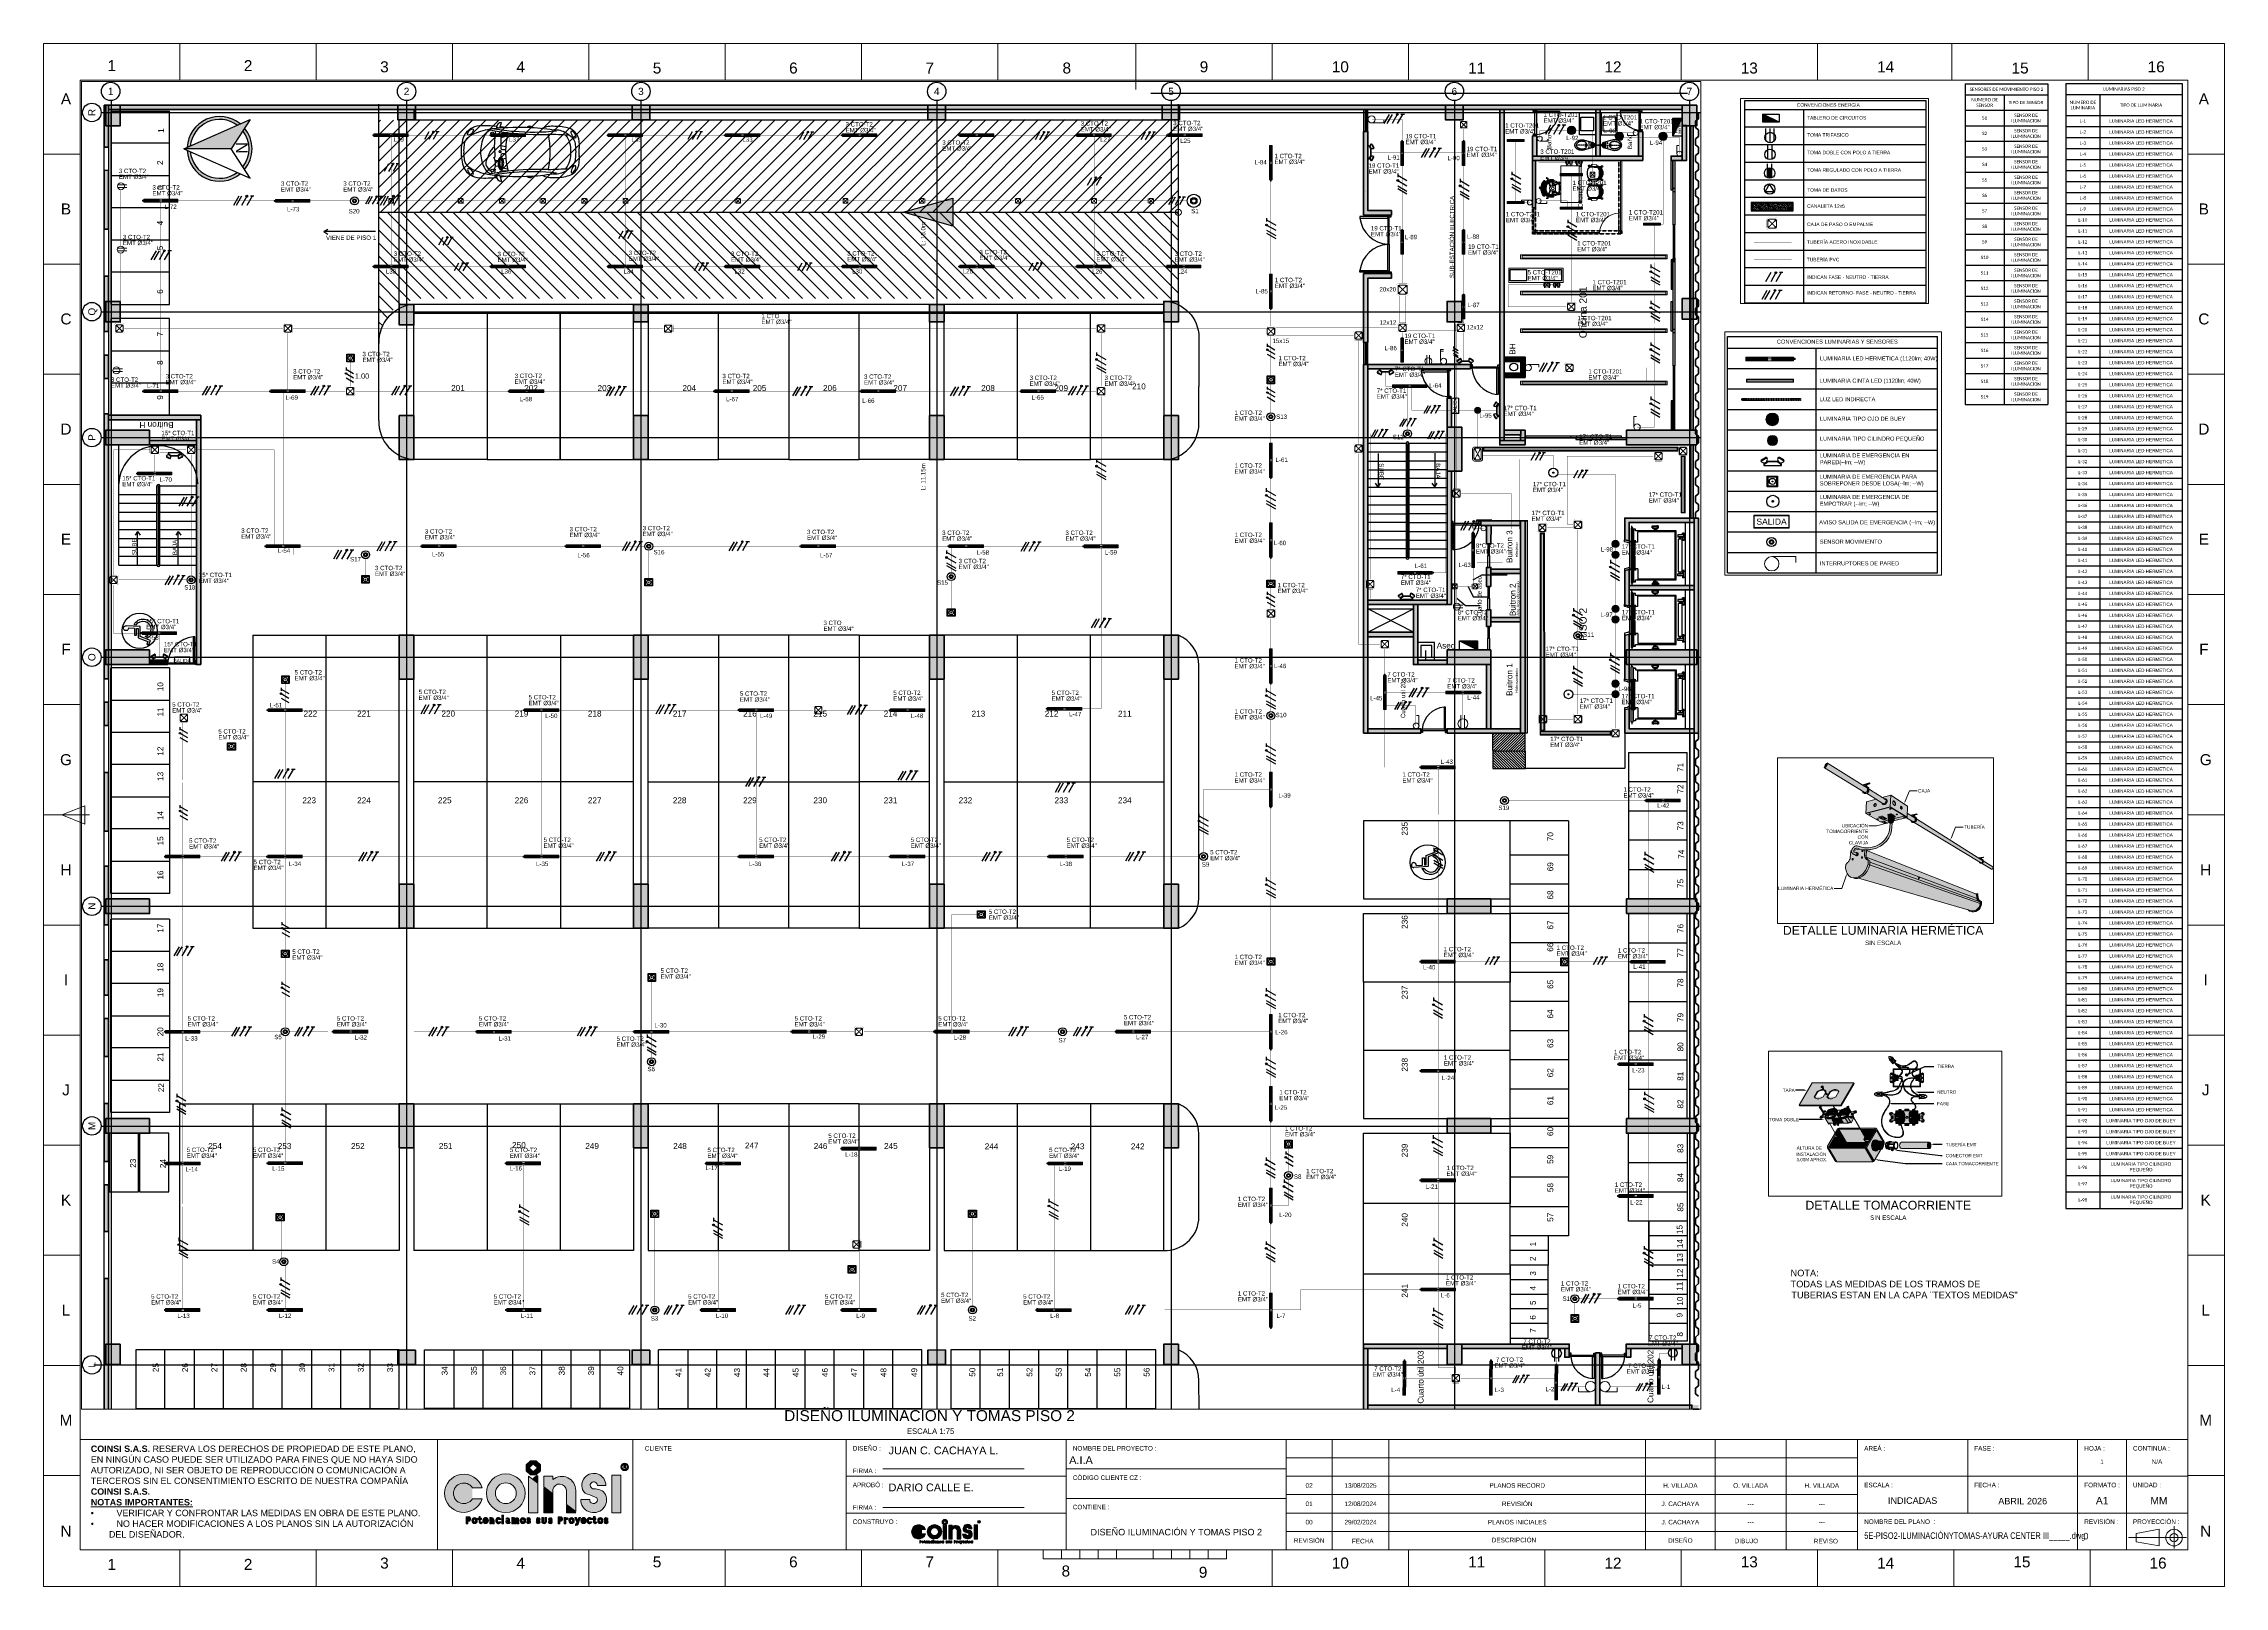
# Paper-space layout 'PISO 2' of a CAD drawing. Header units: metres. Extents: x -541 to 452, y 214 to 916.
# The model-space entities are those that its viewports show. They can reach past a viewport. Long polylines and large blocks are cut down to what shows.
import ezdxf
from ezdxf import colors
from ezdxf.entities.mleader import LeaderData, LeaderLine
from ezdxf.enums import TextEntityAlignment as Align
from ezdxf.lldxf.tags import DXFTag
from ezdxf.math import Vec2, Vec3

# ---------------------------------------------------------------- set-up
doc = ezdxf.new("R2010")
doc.units = ezdxf.units.M
for name, pattern in [('CENTER', [0.7, 0.3, -0.2, 0, -0.2]), ('CONTINUA', [0]), ('DASHED2', [9.525, 6.35, -3.175]), ('HIDDEN', [9.525, 6.35, -3.175]), ('HIDDEN2', [4.7625, 3.175, -1.5875]), ('LÍNEAS_OCULTASX2', [0.75, 0.5, -0.25]), ('PDF_IMPORT', [1, 0.8, -0.2])]:
    doc.linetypes.add(name, pattern=pattern)
doc.layers.get('Defpoints').update_dxf_attribs({"color": 8})
for name, color, linetype in [('-ALAMBRADO', 7, 'Continuous'), ('-CN-GYD-ILUMINACION-EM', 1, 'Continuous'), ('-CN-GYD-TEXTOS', 7, 'Continuous'), ('-parquead', 253, 'Continuous'), ('1amobla', 2, 'Continuous'), ('@F1', 251, 'Continuous'), ('A-columnas', 6, 'Continuous'), ('A_CIRCULO DE EJES', 252, 'Continuous'), ('amobla', 2, 'Continuous'), ('AMOBLAMIENTO', 253, 'Continuous'), ('AREA PARQUEO', 253, 'Continuous'), ('AS_GL DETECCION_PISO 2', 7, 'Continuous'), ('DIM', 250, 'Continuous'), ('E-BORDE LOSA', 4, 'Continuous'), ('GG_EMERGENCIA 03', 1, 'Continuous'), ('GG_PISO 2', 8, 'Continuous'), ('GG_PISO 3', 8, 'Continuous'), ('GG_PROYECCION', 9, 'DASHED2'), ('H-muro', 251, 'Continuous'), ('JCA_HATCH 254', 252, 'Continuous'), ('LUMINARIA DE EMERGENCIA', 5, 'Continuous'), ('LUMINARIA EMERGENCIA DE EMPOTRAR', 1, 'Continuous'), ('LUMINARIA LED CIRCULAR', 7, 'Continuous'), ('LUZ LED INDIRECTA', 7, 'Continuous'), ('MARCO', 4, 'Continuous'), ('NORTE', 7, 'Continuous'), ('RE60', 7, 'Continuous'), ('SENSOR MOVIMIENTO', 3, 'Continuous'), ('sensores', 3, 'Continuous'), ('T', 1, 'Continuous'), ('TB', 7, 'Continuous'), ('TEXTO 3', 3, 'Continuous'), ('TOMA REGULADO', 1, 'Continuous'), ('TOMA TRIFASICO', 1, 'Continuous')]:
    doc.layers.add(name, color=color, linetype=linetype)
doc.layers.add('-auxiliar', color=190, linetype='Continuous', plot=False)
for name, color, linetype, lineweight in [('-CN-GYD-CAJETIN-A0', 7, 'Continuous', 5), ('-CN-GYD-INTERRUPTORES DE PARED', 3, 'Continuous', 20), ('-CN-GYD-LOGO COINSI', 7, 'Continuous', 5), ('-CN-GYD-LUMINARIA CINTA LED', 4, 'Continuous', 18), ('-CN-GYD-LUMINARIA LED HERMETICA', 1, 'Continuous', 5), ('-CN-GYD-TOMACORRIENTES', 1, 'Continuous', 18), ('-CN-GYD-TUBERIA PVC', 96, 'PVC_LINE', 25), ('-CN-GYD-TUBERÍA ILUMINACION', 250, 'Continuous', 18), ('-CN-GYD-TUBERÍA PRINCIPAL ILUMINACION', 5, 'Continuous', 5), ('-CN-GYD-TUBERÍA TOMACORRIENTE PVC', 86, 'Continuous', 18), ('-EL-Texto Tomas', 7, 'Continuous', 0), ('_TEXTO', 7, 'Continuous', 9), ('CAJA DE PASO', 94, 'Continuous', 5), ('Estructura', 250, 'Continuous', 40), ('L', 7, 'Continuous', 15), ('LUMINARIA DE EMERGENCIA PARA SOBREPONER', 7, 'Continuous', 25), ('Muro', 251, 'Continuous', 40), ('Piso', 253, 'Continuous', 30), ('RE80', 7, 'Continuous', 15), ('TEXTOS', 250, 'Continuous', 20), ('Textos 1', 7, 'Continuous', 25), ('Vidrio', 253, 'Continuous', 30)]:
    doc.layers.add(name, color=color, linetype=linetype, lineweight=lineweight)
for name, color, linetype, true_color in [('A-HATCH CONCRETO', 7, 'Continuous', 0xc2c2c2), ('ASCENSOR', 7, 'Continuous', 0x4f4f4f), ('HACHTCOLUMNA', 7, 'Continuous', 0x474747), ('PDF2_Geometría', 7, 'Continuous', 0x525252)]:
    doc.layers.add(name, color=color, linetype=linetype, true_color=true_color)
doc.styles.add('A_TEXT1', font='arial.ttf')
doc.styles.add('Annotative', font='arial.ttf')
doc.styles.add('GYD', font='arial.ttf', dxfattribs={"height": 2.5})
doc.styles.add('ROMANS', font='arial.ttf')
doc.styles.get("Standard").update_dxf_attribs({"font": 'arial.ttf'})
tags = doc.linetypes.add('EMT_LINE', pattern='A,0.5,-0.2,["EMT",Standard,S=0.1,R=0,X=-0.1,Y=-0.05],-0.25', length=0.95).pattern_tags.tags
tags[6] = DXFTag(74, 10)
tags = doc.linetypes.add('PVC_LINE', pattern='A,0.5,-0.2,["PVC",Standard,S=0.1,R=0,X=-0.1,Y=-0.05],-0.25', length=0.95).pattern_tags.tags
tags[6] = DXFTag(74, 10)
pattern_1 = [(270, (73.633, -1.35), (10.40324, -6.00631), [1.50158, -10.51105]), (360, (73.6335, -2.101), (10.40324, 6.00631), [0.75079, -20.05569]), (360, (73.6335, -2.289), (10.40324, 6.00631), [0.60063, -20.20584]), (360, (73.6335, -1.9134), (10.40324, 6.00631), [0.60063, -20.20584]), (330, (73.633, -2.477), (10.40324, 6.00631), [0.4805, -11.53212]), (30, (73.633, -1.726), (4e-09, 12.01262), [0.4805, -11.53212])]
pattern_2 = [(0, (0, 0), (0, 6.985), [5.08, -1.905]), (90, (0, 0), (-6.985, 4e-16), [5.08, -1.905])]
pattern_3 = [(180, (4.985, -38.812), (-6.00631, -10.40324), [1.50158, -10.51105]), (270, (4.2344, -38.812), (6.00631, -10.40324), [0.75079, -20.05569]), (270, (4.047, -38.812), (6.00631, -10.40324), [0.60063, -20.20584]), (270, (4.422, -38.812), (6.00631, -10.40324), [0.60063, -20.20584]), (240, (3.859, -38.812), (6.00631, -10.40324), [0.4805, -11.53212]), (300, (4.61, -38.812), (12.01262, -4e-09), [0.4805, -11.53212])]

# ---------------------------------------------------------------- blocks, each defined once
blk = doc.blocks.new('LOGO COINSI')
at = {"layer": '-CN-GYD-LOGO COINSI'}
h = blk.add_hatch(color=256, dxfattribs=at)
h.set_gradient(color1=(128, 128, 128), color2=(128, 128, 128), tint=1)
h.paths.add_polyline_path([(1.5, -3.6), (3.6, -1.5), (3.6, 1.5), (1.5, 3.6), (-1.5, 3.6), (-3.6, 1.5), (-3.6, -1.5), (-1.5, -3.6)])
h.paths.add_polyline_path([(0, -2.1), (-2.1, 0), (0, 2.1), (2.1, 0)], flags=16)
h = blk.add_hatch(color=256, dxfattribs=at)
h.set_gradient(color1=(128, 128, 128), color2=(128, 128, 128), tint=1)
h.paths.add_polyline_path([(44.6, 0.5, 1), (48.4, 0.5, 1)])
h.paths.add_polyline_path([(47.9, 0.5, -1), (45.1, 0.5, -1)], flags=16)
h.paths.add_polyline_path([(46, 1.3), (46.3, 1.3), (46.6, 1.3, -0.960877), (46.7, 0.5), (47.3, -0.1), (46.9, -0.1), (46.3, 0.5), (46.3, -0.1), (46, -0.1)], flags=0)
h.paths.add_polyline_path([(46.3, 1.1), (46.6, 1.1, -1.000041), (46.7, 0.7), (46.3, 0.7)], flags=0)
h = blk.add_hatch(color=256, dxfattribs=at)
h.set_gradient(color1=(128, 128, 128), color2=(128, 128, 128), tint=1)
edge = h.paths.add_edge_path()
edge.add_line((-31, -10.1), (-26.1, -10.1))
edge.add_arc((-35.5, -12.9), 9.84, 17.0485, 342.9515)
edge.add_line((-26.1, -15.8), (-31, -15.8))
edge.add_arc((-35.5, -12.9), 5.3, 32.9761, 327.0239, ccw=False)
h = blk.add_hatch(color=256, dxfattribs=at)
h.set_gradient(color1=(128, 128, 128), color2=(128, 128, 128), tint=1)
h.paths.add_polyline_path([(-23.8, -12.9, 1), (-4.2, -12.9, 1)])
h.paths.add_polyline_path([(-8.7, -12.9, -1), (-19.3, -12.9, -1)], flags=16)
at = {"layer": '-CN-GYD-LOGO COINSI', "true_color": 0xf4d24e}
h = blk.add_hatch(color=53, dxfattribs=at)
h.set_gradient(color1=(248, 153, 30), color2=(248, 153, 30), tint=1)
h.paths.add_polyline_path([(-2.4, -4.2), (2.3, -7.8), (2.3, -22.8), (-2.4, -22.8)])
h = blk.add_hatch(color=53, dxfattribs=at)
h.set_gradient(color1=(248, 153, 30), color2=(248, 153, 30), tint=1)
h.paths.add_polyline_path([(2.3, -4), (1.6, -4), (-0.1, -5.4), (2.3, -7.2)])
at = {"layer": '-CN-GYD-LOGO COINSI'}
h = blk.add_hatch(color=256, dxfattribs=at)
h.set_gradient(color1=(128, 128, 128), color2=(128, 128, 128), tint=1)
h.paths.add_polyline_path([(9.9, -6), (9.9, -4.2), (5.3, -4.2), (5.3, -9.6), (9.9, -13.2), (9.9, -11, -0.872813), (16.9, -11.6), (16.9, -18.6), (21.6, -22.2), (21.6, -11.6, 0.647159)])
at = {"layer": '-CN-GYD-LOGO COINSI', "true_color": 0xf4d24e}
h = blk.add_hatch(color=53, dxfattribs=at)
h.set_gradient(color1=(248, 153, 30), color2=(248, 153, 30), tint=1)
h.paths.add_polyline_path([(5.3, -10.2), (9.9, -13.8), (9.9, -22.8), (5.3, -22.8)])
at = {"layer": '-CN-GYD-LOGO COINSI'}
h = blk.add_hatch(color=256, dxfattribs=at)
h.set_gradient(color1=(128, 128, 128), color2=(128, 128, 128), tint=1)
h.paths.add_polyline_path([(25.5, -11.9, 0.15722), (27.6, -13.4, -0.028285), (32.3, -15.2, -1.367151), (28.7, -16.1), (24.1, -16.1, 1.227605), (36.8, -13.6, 0.268229), (31.1, -10.7, -2.852099), (32.6, -9), (36.9, -9, 1.307532)])
h = blk.add_hatch(color=256, dxfattribs=at)
h.set_gradient(color1=(128, 128, 128), color2=(128, 128, 128), tint=1)
h.paths.add_polyline_path([(44.5, -3.7), (39.9, -3.7), (39.9, -22.8), (44.5, -22.8)])
at = {"layer": '-CN-GYD-LOGO COINSI', "true_color": 0xf4d24e}
h = blk.add_hatch(color=53, dxfattribs=at)
h.set_gradient(color1=(248, 153, 30), color2=(248, 153, 30), tint=1)
h.paths.add_polyline_path([(16.9, -19.2), (21.6, -22.8), (16.9, -22.8)])
at = {"layer": '-CN-GYD-LOGO COINSI'}
h = blk.add_hatch(color=256, dxfattribs=at)
h.set_gradient(color1=(128, 128, 128), color2=(128, 128, 128), tint=1)
h.paths.add_polyline_path([(-33.3, -27.2), (-33, -27.2, 1), (-33, -24.9), (-34.1, -24.9), (-34.1, -28.4), (-33.3, -28.4)])
h.paths.add_polyline_path([(-33.3, -26.4), (-33.3, -25.6), (-33, -25.6, -1), (-33, -26.4)], flags=16)
h = blk.add_hatch(color=256, dxfattribs=at)
h.set_gradient(color1=(128, 128, 128), color2=(128, 128, 128), tint=1)
edge = h.paths.add_edge_path()
edge.add_ellipse((-29.9, -26.8), major_axis=(0, 1.55), ratio=0.869732, start_angle=0, end_angle=360)
edge = h.paths.add_edge_path(flags=16)
edge.add_spline(control_points=[(-29.9, -26.1), (-29.9, -26.1), (-30, -26.1), (-30.2, -26.2), (-30.2, -26.3), (-30.4, -26.5), (-30.4, -26.6), (-30.4, -26.9), (-30.4, -27), (-30.3, -27.3), (-30.3, -27.4), (-30.1, -27.5), (-30.1, -27.6), (-29.9, -27.6), (-29.9, -27.6), (-29.7, -27.6), (-29.6, -27.5), (-29.5, -27.4), (-29.4, -27.3), (-29.3, -27.1), (-29.3, -26.9), (-29.3, -26.6), (-29.4, -26.5), (-29.5, -26.3), (-29.6, -26.2), (-29.7, -26.1), (-29.8, -26.1), (-29.9, -26.1), (-29.9, -26.1), (-29.9, -26.1)], knot_values=[0, 0, 0, 0, 0.478588, 0.478588, 0.957176, 0.957176, 1.435763, 1.435763, 1.914351, 1.914351, 2.392939, 2.392939, 2.871527, 2.871527, 3.350114, 3.350114, 3.828702, 3.828702, 4.30729, 4.30729, 4.785878, 4.785878, 5.264465, 5.264465, 5.743053, 5.743053, 6.221641, 6.221641, 6.283185, 6.283185, 6.283185, 6.283185], degree=3, periodic=0)
h = blk.add_hatch(color=256, dxfattribs=at)
h.set_gradient(color1=(128, 128, 128), color2=(128, 128, 128), tint=1)
edge = h.paths.add_edge_path()
edge.add_line((-27.6, -26.3), (-28.2, -26.3))
edge.add_line((-28.2, -26.3), (-28.2, -25.6))
edge.add_line((-28.2, -25.6), (-27.6, -25.6))
edge.add_line((-27.6, -25.6), (-27.6, -24.7))
edge.add_line((-27.6, -24.7), (-27, -24.7))
edge.add_line((-27, -24.7), (-27, -25.6))
edge.add_line((-27, -25.6), (-26.4, -25.6))
edge.add_line((-26.4, -25.6), (-26.4, -26.3))
edge.add_line((-26.4, -26.3), (-27, -26.3))
edge.add_line((-27, -26.3), (-27, -27.6))
edge.add_arc((-26.8, -27.5), 0.2, 192.4568, 356.7326)
edge.add_line((-26.6, -27.6), (-25.9, -27.6))
edge.add_arc((-26.8, -27.5), 0.838, 182.8161, 359.3518, ccw=False)
edge.add_line((-27.6, -27.6), (-27.6, -26.3))
h = blk.add_hatch(color=256, dxfattribs=at)
h.set_gradient(color1=(128, 128, 128), color2=(128, 128, 128), tint=1)
edge = h.paths.add_edge_path()
edge.add_spline(control_points=[(-22.9, -27.1), (-22.8, -26.2), (-23.2, -25.5), (-24, -25.3), (-24.7, -25.1), (-25.4, -25.6), (-25.6, -26.4), (-25.8, -27.3), (-25.4, -28), (-24.7, -28.3), (-24, -28.6), (-23.3, -28.2), (-23, -27.4)], knot_values=[0, 0, 0, 0, 1.514313, 1.514313, 1.514313, 3.028625, 3.028625, 3.028625, 4.542938, 4.542938, 4.542938, 6.057251, 6.057251, 6.057251, 6.057251], weights=[1, 0.817861, 0.817861, 1, 0.817861, 0.817861, 1, 0.817861, 0.817861, 1, 0.817861, 0.817861, 1], degree=3, periodic=0)
edge.add_spline(control_points=[(-23, -27.4), (-23.3, -27.4), (-23.6, -27.4), (-23.9, -27.4)], knot_values=[9.126652, 9.126652, 9.126652, 9.126652, 10.126652, 10.126652, 10.126652, 10.126652], weights=[1, 1, 1, 1], degree=3, periodic=0)
edge.add_spline(control_points=[(-23.9, -27.4), (-23.9, -27.4), (-23.9, -27.5), (-24, -27.5), (-24.1, -27.6), (-24.2, -27.6), (-24.3, -27.6), (-24.4, -27.6), (-24.5, -27.5), (-24.7, -27.4), (-24.7, -27.3), (-24.8, -27.1), (-24.8, -27.1), (-24.8, -27.1)], knot_values=[7.057251, 7.057251, 7.057251, 7.057251, 7.15134, 7.15134, 7.629928, 7.629928, 8.108516, 8.108516, 8.587103, 8.587103, 9.065691, 9.065691, 9.126652, 9.126652, 9.126652, 9.126652], weights=[1, 1, 1, 1, 1, 1, 1, 1, 1, 1, 1, 1, 1, 1], degree=3, periodic=0)
edge.add_spline(control_points=[(-24.8, -27.1), (-24.2, -27.1), (-23.5, -27.1), (-22.9, -27.1)], knot_values=[6.057251, 6.057251, 6.057251, 6.057251, 7.057251, 7.057251, 7.057251, 7.057251], weights=[1, 1, 1, 1], degree=3, periodic=0)
edge = h.paths.add_edge_path(flags=16)
edge.add_spline(control_points=[(-23.8, -26.5), (-23.8, -26.5), (-23.8, -26.4), (-23.9, -26.3), (-23.9, -26.2), (-24.1, -26.1), (-24.2, -26.1), (-24.2, -26.1), (-24.3, -26.1), (-24.3, -26.1), (-24.3, -26.1), (-24.4, -26.1), (-24.5, -26.2), (-24.6, -26.3), (-24.7, -26.4), (-24.7, -26.5), (-24.7, -26.5), (-24.4, -26.5), (-24.1, -26.5), (-23.8, -26.5)], knot_values=[0, 0, 0, 0, 0.11886, 0.11886, 0.597448, 0.597448, 1.076035, 1.076035, 1.13758, 1.13758, 1.13758, 1.616168, 1.616168, 2.094755, 2.094755, 2.275045, 2.275045, 2.275045, 3.275045, 3.275045, 3.275045, 3.275045], weights=[1, 1, 1, 1, 1, 1, 1, 1, 1, 1, 1, 1, 1, 1, 1, 1, 1, 1, 1, 1], degree=3, periodic=0)
h = blk.add_hatch(color=256, dxfattribs=at)
h.set_gradient(color1=(128, 128, 128), color2=(128, 128, 128), tint=1)
edge = h.paths.add_edge_path()
edge.add_line((-20, -28.4), (-20, -26.6))
edge.add_arc((-21.1, -26.6), 1.1, 360, 435.9683)
edge.add_line((-20.8, -25.5), (-21.3, -25.5))
edge.add_line((-21.3, -25.5), (-21.3, -25.3))
edge.add_line((-21.3, -25.3), (-22.2, -25.3))
edge.add_line((-22.2, -25.3), (-22.2, -28.4))
edge.add_line((-22.2, -28.4), (-21.3, -28.4))
edge.add_line((-21.3, -28.4), (-21.3, -26.6))
edge.add_arc((-21.1, -26.6), 0.266, 0, 180, ccw=False)
edge.add_line((-20.8, -26.6), (-20.8, -28.4))
edge.add_line((-20.8, -28.4), (-20, -28.4))
h = blk.add_hatch(color=256, dxfattribs=at)
h.set_gradient(color1=(128, 128, 128), color2=(128, 128, 128), tint=1)
edge = h.paths.add_edge_path()
edge.add_spline(control_points=[(-16.5, -27.4), (-16.7, -28.1), (-17.3, -28.5), (-18, -28.4), (-18.6, -28.2), (-19.1, -27.7), (-19.1, -26.9), (-19.1, -26.1), (-18.7, -25.5), (-18, -25.3), (-17.4, -25.2), (-16.8, -25.5), (-16.5, -26.3), (-16.8, -26.3), (-17.1, -26.3), (-17.4, -26.3), (-17.4, -26.2), (-17.5, -26.2), (-17.6, -26.1), (-17.6, -26.1), (-17.7, -26.1), (-17.7, -26.1), (-17.7, -26.1), (-17.8, -26.1), (-17.9, -26.1), (-18, -26.2), (-18.1, -26.3), (-18.2, -26.5), (-18.3, -26.6), (-18.3, -26.9), (-18.3, -27), (-18.2, -27.3), (-18.1, -27.4), (-18, -27.5), (-17.9, -27.6), (-17.8, -27.6), (-17.7, -27.6), (-17.6, -27.6), (-17.5, -27.5), (-17.4, -27.4), (-17.4, -27.4), (-17.4, -27.4), (-17.1, -27.4), (-16.8, -27.4), (-16.5, -27.4)], knot_values=[0, 0, 0, 0, 1.382573, 1.382573, 1.382573, 2.765147, 2.765147, 2.765147, 4.14772, 4.14772, 4.14772, 5.530294, 5.530294, 5.530294, 6.530294, 6.530294, 6.530294, 6.724306, 6.724306, 7.202893, 7.202893, 7.264438, 7.264438, 7.264438, 7.743025, 7.743025, 8.221613, 8.221613, 8.700201, 8.700201, 9.178789, 9.178789, 9.657377, 9.657377, 10.135964, 10.135964, 10.614552, 10.614552, 11.09314, 11.09314, 11.245726, 11.245726, 11.245726, 12.245726, 12.245726, 12.245726, 12.245726], weights=[1, 0.846951, 0.846951, 1, 0.846951, 0.846951, 1, 0.846951, 0.846951, 1, 0.846951, 0.846951, 1, 1, 1, 1, 1, 1, 1, 1, 1, 1, 1, 1, 1, 1, 1, 1, 1, 1, 1, 1, 1, 1, 1, 1, 1, 1, 1, 1, 1, 1, 1, 1, 1], degree=3, periodic=0)
h = blk.add_hatch(color=256, dxfattribs=at)
h.set_gradient(color1=(128, 128, 128), color2=(128, 128, 128), tint=1)
h.paths.add_polyline_path([(-16.1, -25), (-15.1, -25), (-15.1, -24.1), (-16.1, -24.1)])
h = blk.add_hatch(color=256, dxfattribs=at)
h.set_gradient(color1=(128, 128, 128), color2=(128, 128, 128), tint=1)
h.paths.add_polyline_path([(-16.1, -28.4), (-15.1, -28.4), (-15.1, -25.3), (-16.1, -25.3)])
h = blk.add_hatch(color=256, dxfattribs=at)
h.set_gradient(color1=(128, 128, 128), color2=(128, 128, 128), tint=1)
h.paths.add_polyline_path([(-11.8, -27.8, -0.352369), (-12.1, -27.5), (-12.1, -26.3, 0.900848), (-14, -26.1), (-13.4, -26.1, -0.770996), (-12.7, -26.3), (-12.7, -26.6, 1.957984), (-12.4, -28.1, 0.157661), (-11.9, -28.3)])
h.paths.add_polyline_path([(-12.7, -27.5, -1), (-13.5, -27.5, -1)], flags=16)
h = blk.add_hatch(color=256, dxfattribs=at)
h.set_gradient(color1=(128, 128, 128), color2=(128, 128, 128), tint=1)
h.paths.add_polyline_path([(-7.4, -26.2, 0.292399), (-8, -25.5), (-8.7, -25.5, 0.438959), (-9.2, -26.1, 0.531657), (-9.7, -25.5), (-10.1, -25.5), (-10.1, -25.3), (-10.9, -25.3), (-10.9, -28.4), (-10.1, -28.4), (-10.1, -26.6, -1), (-9.6, -26.6), (-9.6, -28.4), (-8.7, -28.4), (-8.7, -26.6, -1.000553), (-8.2, -26.6), (-8.2, -28.4), (-7.4, -28.4)])
h = blk.add_hatch(color=256, dxfattribs=at)
h.set_gradient(color1=(128, 128, 128), color2=(128, 128, 128), tint=1)
edge = h.paths.add_edge_path()
edge.add_ellipse((-5.3, -26.8), major_axis=(0, 1.55), ratio=0.869732, start_angle=0, end_angle=360)
edge = h.paths.add_edge_path(flags=16)
edge.add_spline(control_points=[(-5.3, -26.1), (-5.4, -26.1), (-5.4, -26.1), (-5.6, -26.2), (-5.7, -26.3), (-5.8, -26.5), (-5.8, -26.6), (-5.9, -26.9), (-5.8, -27), (-5.8, -27.3), (-5.7, -27.4), (-5.6, -27.5), (-5.5, -27.6), (-5.3, -27.6), (-5.3, -27.6), (-5.1, -27.6), (-5.1, -27.5), (-4.9, -27.4), (-4.9, -27.3), (-4.8, -27.1), (-4.7, -26.9), (-4.8, -26.6), (-4.8, -26.5), (-4.9, -26.3), (-5, -26.2), (-5.1, -26.1), (-5.2, -26.1), (-5.3, -26.1), (-5.3, -26.1), (-5.3, -26.1)], knot_values=[0, 0, 0, 0, 0.478588, 0.478588, 0.957176, 0.957176, 1.435763, 1.435763, 1.914351, 1.914351, 2.392939, 2.392939, 2.871527, 2.871527, 3.350114, 3.350114, 3.828702, 3.828702, 4.30729, 4.30729, 4.785878, 4.785878, 5.264465, 5.264465, 5.743053, 5.743053, 6.221641, 6.221641, 6.283185, 6.283185, 6.283185, 6.283185], degree=3, periodic=0)
h = blk.add_hatch(color=256, dxfattribs=at)
h.set_gradient(color1=(128, 128, 128), color2=(128, 128, 128), tint=1)
h.paths.add_polyline_path([(-2.7, -27.4), (-3.4, -27.4, 1.227605), (-1.5, -27, 0.268229), (-2.3, -26.5, -2.852099), (-2.1, -26.3), (-1.4, -26.3, 1.307532), (-3.2, -26.7, 0.15722), (-2.9, -27, -0.01671), (-2.5, -27.1, -3.062087)])
h = blk.add_hatch(color=256, dxfattribs=at)
h.set_gradient(color1=(128, 128, 128), color2=(128, 128, 128), tint=1)
h.paths.add_polyline_path([(3.4, -27, 0.268229), (2.6, -26.5, -2.852099), (2.8, -26.3), (3.5, -26.3, 1.307532), (1.7, -26.7, 0.15722), (2, -27, -0.01671), (2.4, -27.1, -3.062087), (2.2, -27.4), (1.5, -27.4, 1.227605)])
h = blk.add_hatch(color=256, dxfattribs=at)
h.set_gradient(color1=(128, 128, 128), color2=(128, 128, 128), tint=1)
h.paths.add_polyline_path([(6.7, -27.1), (6.7, -25.3), (5.9, -25.3), (5.9, -27.2, -1), (5.1, -27.2), (5.1, -25.3), (4.3, -25.3), (4.3, -27.3, 1.000746)])
h = blk.add_hatch(color=256, dxfattribs=at)
h.set_gradient(color1=(128, 128, 128), color2=(128, 128, 128), tint=1)
h.paths.add_polyline_path([(9.6, -27, 0.268229), (8.7, -26.5, -2.852099), (9, -26.3), (9.6, -26.3, 1.307532), (7.9, -26.7, 0.15722), (8.2, -27, -0.01671), (8.6, -27.1, -3.062087), (8.4, -27.4), (7.6, -27.4, 1.227605)])
h = blk.add_hatch(color=256, dxfattribs=at)
h.set_gradient(color1=(128, 128, 128), color2=(128, 128, 128), tint=1)
h.paths.add_polyline_path([(13.5, -27.2), (13.8, -27.2, 1), (13.8, -24.9), (12.7, -24.9), (12.7, -28.4), (13.5, -28.4)])
h.paths.add_polyline_path([(13.5, -26.4), (13.5, -25.6), (13.8, -25.6, -1), (13.8, -26.4)], flags=16)
h = blk.add_hatch(color=256, dxfattribs=at)
h.set_gradient(color1=(128, 128, 128), color2=(128, 128, 128), tint=1)
h.paths.add_polyline_path([(15.7, -28.4), (16.6, -28.4), (16.6, -26.6, -0.414214), (16.8, -26.3), (17.4, -26.3, 1), (17.4, -25.5), (16.6, -25.5), (16.6, -25.3), (15.7, -25.3)])
h = blk.add_hatch(color=256, dxfattribs=at)
h.set_gradient(color1=(128, 128, 128), color2=(128, 128, 128), tint=1)
edge = h.paths.add_edge_path()
edge.add_ellipse((19.5, -26.8), major_axis=(0, 1.55), ratio=0.869732, start_angle=0, end_angle=360)
edge = h.paths.add_edge_path(flags=16)
edge.add_spline(control_points=[(19.5, -26.1), (19.4, -26.1), (19.3, -26.1), (19.2, -26.2), (19.1, -26.3), (19, -26.5), (18.9, -26.6), (18.9, -26.9), (18.9, -27), (19, -27.3), (19.1, -27.4), (19.2, -27.5), (19.3, -27.6), (19.4, -27.6), (19.5, -27.6), (19.6, -27.6), (19.7, -27.5), (19.9, -27.4), (19.9, -27.3), (20, -27.1), (20, -26.9), (20, -26.6), (20, -26.5), (19.9, -26.3), (19.8, -26.2), (19.6, -26.1), (19.6, -26.1), (19.5, -26.1), (19.5, -26.1), (19.5, -26.1)], knot_values=[0, 0, 0, 0, 0.478588, 0.478588, 0.957176, 0.957176, 1.435763, 1.435763, 1.914351, 1.914351, 2.392939, 2.392939, 2.871527, 2.871527, 3.350114, 3.350114, 3.828702, 3.828702, 4.30729, 4.30729, 4.785878, 4.785878, 5.264465, 5.264465, 5.743053, 5.743053, 6.221641, 6.221641, 6.283185, 6.283185, 6.283185, 6.283185], degree=3, periodic=0)
h = blk.add_hatch(color=256, dxfattribs=at)
h.set_gradient(color1=(128, 128, 128), color2=(128, 128, 128), tint=1)
h.paths.add_polyline_path([(22.6, -26.8), (22, -25.3), (21.2, -25.3), (22.2, -28, -0.286978), (21.5, -28.4), (21.4, -28.4), (21.4, -29.3, 0.322138), (22.8, -28.6), (24, -25.3), (23.2, -25.3)])
h = blk.add_hatch(color=256, dxfattribs=at)
h.set_gradient(color1=(128, 128, 128), color2=(128, 128, 128), tint=1)
edge = h.paths.add_edge_path()
edge.add_spline(control_points=[(26.9, -27.1), (27, -26.2), (26.6, -25.5), (25.8, -25.3), (25.1, -25.1), (24.5, -25.6), (24.3, -26.4), (24.1, -27.3), (24.4, -28), (25.1, -28.3), (25.9, -28.6), (26.5, -28.2), (26.8, -27.4)], knot_values=[0, 0, 0, 0, 1.514313, 1.514313, 1.514313, 3.028625, 3.028625, 3.028625, 4.542938, 4.542938, 4.542938, 6.057251, 6.057251, 6.057251, 6.057251], weights=[1, 0.817861, 0.817861, 1, 0.817861, 0.817861, 1, 0.817861, 0.817861, 1, 0.817861, 0.817861, 1], degree=3, periodic=0)
edge.add_spline(control_points=[(26.8, -27.4), (26.5, -27.4), (26.2, -27.4), (25.9, -27.4)], knot_values=[9.126652, 9.126652, 9.126652, 9.126652, 10.126652, 10.126652, 10.126652, 10.126652], weights=[1, 1, 1, 1], degree=3, periodic=0)
edge.add_spline(control_points=[(25.9, -27.4), (25.9, -27.4), (25.9, -27.5), (25.8, -27.5), (25.7, -27.6), (25.6, -27.6), (25.5, -27.6), (25.4, -27.6), (25.3, -27.5), (25.2, -27.4), (25.1, -27.3), (25.1, -27.1), (25.1, -27.1), (25, -27.1)], knot_values=[7.057251, 7.057251, 7.057251, 7.057251, 7.15134, 7.15134, 7.629928, 7.629928, 8.108516, 8.108516, 8.587103, 8.587103, 9.065691, 9.065691, 9.126652, 9.126652, 9.126652, 9.126652], weights=[1, 1, 1, 1, 1, 1, 1, 1, 1, 1, 1, 1, 1, 1], degree=3, periodic=0)
edge.add_spline(control_points=[(25, -27.1), (25.7, -27.1), (26.3, -27.1), (26.9, -27.1)], knot_values=[6.057251, 6.057251, 6.057251, 6.057251, 7.057251, 7.057251, 7.057251, 7.057251], weights=[1, 1, 1, 1], degree=3, periodic=0)
edge = h.paths.add_edge_path(flags=16)
edge.add_spline(control_points=[(26.1, -26.5), (26, -26.5), (26, -26.4), (26, -26.3), (25.9, -26.2), (25.7, -26.1), (25.7, -26.1), (25.6, -26.1), (25.6, -26.1), (25.6, -26.1), (25.5, -26.1), (25.4, -26.1), (25.3, -26.2), (25.2, -26.3), (25.1, -26.4), (25.1, -26.5), (25.1, -26.5), (25.4, -26.5), (25.7, -26.5), (26.1, -26.5)], knot_values=[0, 0, 0, 0, 0.11886, 0.11886, 0.597448, 0.597448, 1.076035, 1.076035, 1.13758, 1.13758, 1.13758, 1.616168, 1.616168, 2.094755, 2.094755, 2.275045, 2.275045, 2.275045, 3.275045, 3.275045, 3.275045, 3.275045], weights=[1, 1, 1, 1, 1, 1, 1, 1, 1, 1, 1, 1, 1, 1, 1, 1, 1, 1, 1, 1], degree=3, periodic=0)
h = blk.add_hatch(color=256, dxfattribs=at)
h.set_gradient(color1=(128, 128, 128), color2=(128, 128, 128), tint=1)
edge = h.paths.add_edge_path()
edge.add_spline(control_points=[(29, -26.3), (29.3, -26.3), (29.6, -26.3), (29.9, -26.3)], knot_values=[5.530294, 5.530294, 5.530294, 5.530294, 6.530294, 6.530294, 6.530294, 6.530294], weights=[1, 1, 1, 1], degree=3, periodic=0)
edge.add_spline(control_points=[(29.9, -26.3), (29.6, -25.5), (29, -25.2), (28.4, -25.3), (27.7, -25.5), (27.3, -26.1), (27.3, -26.9), (27.3, -27.7), (27.7, -28.2), (28.4, -28.4), (29.1, -28.5), (29.7, -28.1), (29.9, -27.4)], knot_values=[0, 0, 0, 0, 1.382573, 1.382573, 1.382573, 2.765147, 2.765147, 2.765147, 4.14772, 4.14772, 4.14772, 5.530294, 5.530294, 5.530294, 5.530294], weights=[1, 0.846951, 0.846951, 1, 0.846951, 0.846951, 1, 0.846951, 0.846951, 1, 0.846951, 0.846951, 1], degree=3, periodic=0)
edge.add_spline(control_points=[(29.9, -27.4), (29.6, -27.4), (29.3, -27.4), (29, -27.4)], knot_values=[11.245726, 11.245726, 11.245726, 11.245726, 12.245726, 12.245726, 12.245726, 12.245726], weights=[1, 1, 1, 1], degree=3, periodic=0)
edge.add_spline(control_points=[(29, -27.4), (29, -27.4), (29, -27.4), (28.9, -27.5), (28.8, -27.6), (28.7, -27.6), (28.6, -27.6), (28.4, -27.6), (28.4, -27.5), (28.2, -27.4), (28.2, -27.3), (28.1, -27), (28.1, -26.9), (28.1, -26.6), (28.1, -26.5), (28.3, -26.3), (28.3, -26.2), (28.5, -26.1), (28.6, -26.1), (28.6, -26.1), (28.6, -26.1), (28.6, -26.1), (28.7, -26.1), (28.8, -26.1), (28.9, -26.2), (28.9, -26.2), (29, -26.3)], knot_values=[6.530294, 6.530294, 6.530294, 6.530294, 6.682879, 6.682879, 7.161467, 7.161467, 7.640055, 7.640055, 8.118643, 8.118643, 8.59723, 8.59723, 9.075818, 9.075818, 9.554406, 9.554406, 10.032994, 10.032994, 10.511581, 10.511581, 10.511581, 10.573126, 10.573126, 11.051714, 11.051714, 11.245726, 11.245726, 11.245726, 11.245726], weights=[1, 1, 1, 1, 1, 1, 1, 1, 1, 1, 1, 1, 1, 1, 1, 1, 1, 1, 1, 1, 1, 1, 1, 1, 1, 1, 1], degree=3, periodic=0)
h = blk.add_hatch(color=256, dxfattribs=at)
h.set_gradient(color1=(128, 128, 128), color2=(128, 128, 128), tint=1)
h.paths.add_polyline_path([(31.4, -27.6, 0.871401), (31.8, -27.6), (32.4, -27.6, -0.970215), (30.7, -27.6), (30.7, -26.3), (30.1, -26.3), (30.1, -25.6), (30.7, -25.6), (30.7, -24.7), (31.4, -24.7), (31.4, -25.6), (31.9, -25.6), (31.9, -26.3), (31.4, -26.3)])
h = blk.add_hatch(color=256, dxfattribs=at)
h.set_gradient(color1=(128, 128, 128), color2=(128, 128, 128), tint=1)
edge = h.paths.add_edge_path()
edge.add_ellipse((34.1, -26.8), major_axis=(0, 1.55), ratio=0.869732, start_angle=0, end_angle=360)
edge = h.paths.add_edge_path(flags=16)
edge.add_spline(control_points=[(34.1, -26.1), (34, -26.1), (33.9, -26.1), (33.8, -26.2), (33.7, -26.3), (33.6, -26.5), (33.5, -26.6), (33.5, -26.9), (33.5, -27), (33.6, -27.3), (33.7, -27.4), (33.8, -27.5), (33.9, -27.6), (34, -27.6), (34.1, -27.6), (34.2, -27.6), (34.3, -27.5), (34.5, -27.4), (34.5, -27.3), (34.6, -27.1), (34.6, -26.9), (34.6, -26.6), (34.6, -26.5), (34.5, -26.3), (34.4, -26.2), (34.2, -26.1), (34.2, -26.1), (34.1, -26.1), (34.1, -26.1), (34.1, -26.1)], knot_values=[0, 0, 0, 0, 0.478588, 0.478588, 0.957176, 0.957176, 1.435763, 1.435763, 1.914351, 1.914351, 2.392939, 2.392939, 2.871527, 2.871527, 3.350114, 3.350114, 3.828702, 3.828702, 4.30729, 4.30729, 4.785878, 4.785878, 5.264465, 5.264465, 5.743053, 5.743053, 6.221641, 6.221641, 6.283185, 6.283185, 6.283185, 6.283185], degree=3, periodic=0)
h = blk.add_hatch(color=256, dxfattribs=at)
h.set_gradient(color1=(128, 128, 128), color2=(128, 128, 128), tint=1)
h.paths.add_polyline_path([(37.1, -26.5, -2.852099), (37.4, -26.3), (38, -26.3, 1.307532), (36.2, -26.7, 0.15722), (36.6, -27, -0.01671), (37, -27.1, -3.062087), (36.8, -27.4), (36, -27.4, 1.227605), (38, -27, 0.268229)])
at = {"layer": '-CN-GYD-LOGO COINSI', "color": 8}
for points in [[(-3.6, -1.5), (-1.5, -3.6), (1.5, -3.6), (3.6, -1.5), (3.6, 1.5), (1.5, 3.6), (-1.5, 3.6), (-3.6, 1.5)], [(2.1, 0), (0, 2.1), (-2.1, 0), (0, -2.1)], [(39.9, -3.7), (44.5, -3.7), (44.5, -22.8), (39.9, -22.8)], [(-16.1, -25), (-15.1, -25), (-15.1, -24.1), (-16.1, -24.1)], [(-16.1, -28.4), (-15.1, -28.4), (-15.1, -25.3), (-16.1, -25.3)]]:
    blk.add_lwpolyline(points, close=True, dxfattribs=at)
for points in [[(46.7, 1.3, -0.881847), (46.7, 0.5), (47.3, -0.1), (46.9, -0.1), (46.3, 0.5), (46.3, -0.1), (46, -0.1), (46, 1.3), (46.3, 1.3), (46.7, 1.3)], [(46.7, 1.1, -0.827783), (46.7, 0.7), (46.3, 0.7), (46.3, 1.1), (46.7, 1.1)], [(-8.7, -26.6), (-8.7, -26.6, -1), (-8.2, -26.6), (-8.2, -28.4), (-7.4, -28.4), (-7.4, -26.2, 0.292399), (-8, -25.5), (-8.6, -25.5, 0.390681), (-9.2, -25.9, 0.305296), (-9.6, -25.5), (-10.1, -25.5), (-10.1, -25.3), (-10.9, -25.3), (-10.9, -28.4), (-10.1, -28.4), (-10.1, -26.6, -1), (-9.6, -26.6), (-9.6, -28.4), (-8.7, -28.4), (-8.7, -26.6)], [(-2.3, -26.5, -2.852099), (-2.1, -26.3), (-1.4, -26.3, 1.307532), (-3.2, -26.7, 0.15722), (-2.9, -27, -0.030152), (-2.1, -27.2, -1.381066), (-2.7, -27.4), (-3.4, -27.4, 1.227605), (-1.5, -27, 0.279305), (-2.4, -26.5)], [(2.6, -26.5, -2.852099), (2.8, -26.3), (3.5, -26.3, 1.307532), (1.7, -26.7, 0.15722), (2, -27, -0.030152), (2.8, -27.2, -1.381066), (2.2, -27.4), (1.5, -27.4, 1.227605), (3.4, -27, 0.279305), (2.5, -26.5)], [(5.1, -27.2), (5.1, -25.3), (4.3, -25.3), (4.3, -27.3, 0.942727), (6.7, -27.3), (6.7, -25.3), (5.9, -25.3), (5.9, -27.2, -1), (5.1, -27.2)], [(8.7, -26.5, -2.852099), (9, -26.3), (9.6, -26.3, 1.307532), (7.9, -26.7, 0.15722), (8.2, -27, -0.030152), (8.9, -27.2, -1.381066), (8.4, -27.4), (7.6, -27.4, 1.227605), (9.6, -27, 0.279305), (8.7, -26.5)], [(37.1, -26.5, -2.852099), (37.4, -26.3), (38, -26.3, 1.307532), (36.2, -26.7, 0.15722), (36.6, -27, -0.030152), (37.3, -27.2, -1.381066), (36.8, -27.4), (36, -27.4, 1.227605), (38, -27, 0.279305), (37.1, -26.5)]]:
    blk.add_lwpolyline(points, format="xyb", dxfattribs=at)
for points in [[(-31, -10.1), (-26.1, -10.1, 6.671852), (-26.1, -15.8), (-31, -15.8, -3.378535)], [(16.9, -11.6), (16.9, -18.6), (21.6, -22.2), (21.6, -11.6, 0.647159), (9.9, -6), (9.9, -4.2), (5.3, -4.2), (5.3, -9.6), (9.9, -13.2), (9.9, -11, -0.872813)], [(30.8, -10.7, -2.55302), (32.6, -9), (36.9, -9, 1.307532), (25.5, -11.9, 0.15722), (27.6, -13.4, -0.028285), (32.3, -15.2, -1.367151), (28.7, -16.1), (24.1, -16.1, 1.227605), (36.8, -13.6, 0.279305)], [(-33.3, -24.9), (-33, -24.9, -0.999459), (-33, -27.2), (-33.3, -27.2), (-33.3, -28.4), (-34.1, -28.4), (-34.1, -24.9)], [(-33.3, -26.4), (-33.3, -25.7), (-33, -25.7, -0.999459), (-33, -26.4)], [(-27.6, -26.3), (-28.2, -26.3), (-28.2, -25.6), (-27.6, -25.6), (-27.6, -24.7), (-27, -24.7), (-27, -25.6), (-26.4, -25.6), (-26.4, -26.3), (-27, -26.3), (-27, -27.6, 0.871401), (-26.6, -27.6), (-25.9, -27.6, -0.970215), (-27.6, -27.6)], [(-20, -28.4), (-20, -26.6, 0.344173), (-20.8, -25.5), (-21.3, -25.5), (-21.3, -25.3), (-22.2, -25.3), (-22.2, -28.4), (-21.3, -28.4), (-21.3, -26.6, -1), (-20.8, -26.6), (-20.8, -28.4)], [(-11.9, -28.3, -0.157661), (-12.4, -28.1, -1.957984), (-12.7, -26.6), (-12.7, -26.3, 0.770996), (-13.4, -26.1), (-14, -26.1, -0.900848), (-12.1, -26.3), (-12.1, -27.5, 0.352369), (-11.8, -27.8)], [(13.5, -24.9), (13.8, -24.9, -0.999459), (13.8, -27.2), (13.5, -27.2), (13.5, -28.4), (12.7, -28.4), (12.7, -24.9)], [(13.5, -25.6), (13.8, -25.6, -0.999459), (13.8, -26.4), (13.5, -26.4)], [(16.8, -26.3), (17.4, -26.3, 1), (17.4, -25.5), (16.6, -25.5), (16.6, -25.3), (15.7, -25.3), (15.7, -28.4), (16.6, -28.4), (16.6, -26.6, -0.414214)], [(21.5, -28.4), (21.4, -28.4), (21.4, -29.3), (21.7, -29.3, 0.245879), (22.8, -28.6), (24, -25.3), (23.2, -25.3), (22.6, -26.8), (22, -25.3), (21.2, -25.3), (22.2, -27.9), (22.1, -28.1, -0.209065)], [(30.7, -26.3), (30.1, -26.3), (30.1, -25.6), (30.7, -25.6), (30.7, -24.7), (31.4, -24.7), (31.4, -25.6), (31.9, -25.6), (31.9, -26.3), (31.4, -26.3), (31.4, -27.6, 0.871401), (31.8, -27.6), (32.4, -27.6, -0.970215), (30.7, -27.6)]]:
    blk.add_lwpolyline(points, format="xyb", close=True, dxfattribs=at)
at = {"layer": '-CN-GYD-LOGO COINSI', "color": 53, "true_color": 0xf4d24e}
for points in [[(-2.4, -4.2), (2.3, -7.8), (2.3, -22.8), (-2.4, -22.8)], [(2.3, -4), (1.6, -4), (-0.1, -5.4), (2.3, -7.2)], [(5.3, -10.2), (9.9, -13.8), (9.9, -22.8), (5.3, -22.8)], [(16.9, -19.2), (21.6, -22.8), (21.6, -22.8), (16.9, -22.8)]]:
    blk.add_lwpolyline(points, close=True, dxfattribs=at)
at = {"layer": '-CN-GYD-LOGO COINSI', "color": 8}
for points in [[(9.9, -13.8), (9.9, -13.2)], [(6.7, -27.4), (6.7, -27.4)], [(22, -28.4), (22, -28.4)]]:
    blk.add_lwpolyline(points, dxfattribs=at)
for centre, radius in [((46.5, 0.5), 1.91), ((46.5, 0.5), 1.41), ((-14, -12.9), 9.84), ((-14, -12.9), 5.3), ((-13.1, -27.5), 0.399)]:
    blk.add_circle(centre, radius, dxfattribs=at)
for centre in [(-29.9, -26.8), (-5.3, -26.8), (19.5, -26.8), (34.1, -26.8)]:
    blk.add_ellipse(centre, major_axis=(0, 1.55), ratio=0.869732, dxfattribs=at)
for points, knots in [([(-29.9, -26.1), (-29.9, -26.1), (-30, -26.1), (-30.2, -26.2), (-30.2, -26.3), (-30.4, -26.5), (-30.4, -26.6), (-30.4, -26.9), (-30.4, -27), (-30.3, -27.3), (-30.3, -27.4), (-30.1, -27.5), (-30.1, -27.6), (-29.9, -27.6), (-29.9, -27.6), (-29.7, -27.6), (-29.6, -27.5), (-29.5, -27.4), (-29.4, -27.3), (-29.3, -27.1), (-29.3, -26.9), (-29.3, -26.6), (-29.4, -26.5), (-29.5, -26.3), (-29.6, -26.2), (-29.7, -26.1), (-29.8, -26.1), (-29.9, -26.1), (-29.9, -26.1), (-29.9, -26.1)], [0, 0, 0, 0, 0.478588, 0.478588, 0.957176, 0.957176, 1.435763, 1.435763, 1.914351, 1.914351, 2.392939, 2.392939, 2.871527, 2.871527, 3.350114, 3.350114, 3.828702, 3.828702, 4.30729, 4.30729, 4.785878, 4.785878, 5.264465, 5.264465, 5.743053, 5.743053, 6.221641, 6.221641, 6.283185, 6.283185, 6.283185, 6.283185]), ([(-23.8, -26.5), (-23.8, -26.5), (-23.8, -26.4), (-23.9, -26.3), (-23.9, -26.2), (-24.1, -26.1), (-24.2, -26.1), (-24.2, -26.1), (-24.3, -26.1), (-24.3, -26.1), (-24.3, -26.1), (-24.4, -26.1), (-24.5, -26.2), (-24.6, -26.3), (-24.7, -26.4), (-24.7, -26.5), (-24.7, -26.5), (-24.4, -26.5), (-24.1, -26.5), (-23.8, -26.5)], [0, 0, 0, 0, 0.11886, 0.11886, 0.597448, 0.597448, 1.076035, 1.076035, 1.13758, 1.13758, 1.13758, 1.616168, 1.616168, 2.094755, 2.094755, 2.275045, 2.275045, 2.275045, 3.275045, 3.275045, 3.275045, 3.275045]), ([(-5.3, -26.1), (-5.4, -26.1), (-5.4, -26.1), (-5.6, -26.2), (-5.7, -26.3), (-5.8, -26.5), (-5.8, -26.6), (-5.9, -26.9), (-5.8, -27), (-5.8, -27.3), (-5.7, -27.4), (-5.6, -27.5), (-5.5, -27.6), (-5.3, -27.6), (-5.3, -27.6), (-5.1, -27.6), (-5.1, -27.5), (-4.9, -27.4), (-4.9, -27.3), (-4.8, -27.1), (-4.7, -26.9), (-4.8, -26.6), (-4.8, -26.5), (-4.9, -26.3), (-5, -26.2), (-5.1, -26.1), (-5.2, -26.1), (-5.3, -26.1), (-5.3, -26.1), (-5.3, -26.1)], [0, 0, 0, 0, 0.478588, 0.478588, 0.957176, 0.957176, 1.435763, 1.435763, 1.914351, 1.914351, 2.392939, 2.392939, 2.871527, 2.871527, 3.350114, 3.350114, 3.828702, 3.828702, 4.30729, 4.30729, 4.785878, 4.785878, 5.264465, 5.264465, 5.743053, 5.743053, 6.221641, 6.221641, 6.283185, 6.283185, 6.283185, 6.283185]), ([(19.5, -26.1), (19.4, -26.1), (19.3, -26.1), (19.2, -26.2), (19.1, -26.3), (19, -26.5), (18.9, -26.6), (18.9, -26.9), (18.9, -27), (19, -27.3), (19.1, -27.4), (19.2, -27.5), (19.3, -27.6), (19.4, -27.6), (19.5, -27.6), (19.6, -27.6), (19.7, -27.5), (19.9, -27.4), (19.9, -27.3), (20, -27.1), (20, -26.9), (20, -26.6), (20, -26.5), (19.9, -26.3), (19.8, -26.2), (19.6, -26.1), (19.6, -26.1), (19.5, -26.1), (19.5, -26.1), (19.5, -26.1)], [0, 0, 0, 0, 0.478588, 0.478588, 0.957176, 0.957176, 1.435763, 1.435763, 1.914351, 1.914351, 2.392939, 2.392939, 2.871527, 2.871527, 3.350114, 3.350114, 3.828702, 3.828702, 4.30729, 4.30729, 4.785878, 4.785878, 5.264465, 5.264465, 5.743053, 5.743053, 6.221641, 6.221641, 6.283185, 6.283185, 6.283185, 6.283185]), ([(26.1, -26.5), (26, -26.5), (26, -26.4), (26, -26.3), (25.9, -26.2), (25.7, -26.1), (25.7, -26.1), (25.6, -26.1), (25.6, -26.1), (25.6, -26.1), (25.5, -26.1), (25.4, -26.1), (25.3, -26.2), (25.2, -26.3), (25.1, -26.4), (25.1, -26.5), (25.1, -26.5), (25.4, -26.5), (25.7, -26.5), (26.1, -26.5)], [0, 0, 0, 0, 0.11886, 0.11886, 0.597448, 0.597448, 1.076035, 1.076035, 1.13758, 1.13758, 1.13758, 1.616168, 1.616168, 2.094755, 2.094755, 2.275045, 2.275045, 2.275045, 3.275045, 3.275045, 3.275045, 3.275045]), ([(34.1, -26.1), (34, -26.1), (33.9, -26.1), (33.8, -26.2), (33.7, -26.3), (33.6, -26.5), (33.5, -26.6), (33.5, -26.9), (33.5, -27), (33.6, -27.3), (33.7, -27.4), (33.8, -27.5), (33.9, -27.6), (34, -27.6), (34.1, -27.6), (34.2, -27.6), (34.3, -27.5), (34.5, -27.4), (34.5, -27.3), (34.6, -27.1), (34.6, -26.9), (34.6, -26.6), (34.6, -26.5), (34.5, -26.3), (34.4, -26.2), (34.2, -26.1), (34.2, -26.1), (34.1, -26.1), (34.1, -26.1), (34.1, -26.1)], [0, 0, 0, 0, 0.478588, 0.478588, 0.957176, 0.957176, 1.435763, 1.435763, 1.914351, 1.914351, 2.392939, 2.392939, 2.871527, 2.871527, 3.350114, 3.350114, 3.828702, 3.828702, 4.30729, 4.30729, 4.785878, 4.785878, 5.264465, 5.264465, 5.743053, 5.743053, 6.221641, 6.221641, 6.283185, 6.283185, 6.283185, 6.283185])]:
    blk.add_open_spline(points, degree=3, knots=knots, dxfattribs=at)
for points, weights, knots in [([(-23, -27.4), (-23.3, -28.2), (-24, -28.6), (-24.7, -28.3), (-25.4, -28), (-25.8, -27.3), (-25.6, -26.4), (-25.4, -25.6), (-24.7, -25.1), (-24, -25.3), (-23.2, -25.5), (-22.8, -26.2), (-22.9, -27.1), (-23.5, -27.1), (-24.2, -27.1), (-24.8, -27.1), (-24.8, -27.1), (-24.8, -27.1), (-24.7, -27.3), (-24.7, -27.4), (-24.5, -27.5), (-24.4, -27.6), (-24.3, -27.6), (-24.2, -27.6), (-24.1, -27.6), (-24, -27.5), (-23.9, -27.5), (-23.9, -27.4), (-23.9, -27.4), (-23.6, -27.4), (-23.3, -27.4), (-23, -27.4)], [1, 0.817861431389, 0.817861431389, 1, 0.817861431389, 0.817861431389, 1, 0.817861431389, 0.817861431389, 1, 0.817861431389, 0.817861431389, 1, 1, 1, 1, 1, 1, 1, 1, 1, 1, 1, 1, 1, 1, 1, 1, 1, 1, 1, 1], [0, 0, 0, 0, 1.514313, 1.514313, 1.514313, 3.028625, 3.028625, 3.028625, 4.542938, 4.542938, 4.542938, 6.057251, 6.057251, 6.057251, 7.057251, 7.057251, 7.057251, 7.118212, 7.118212, 7.5968, 7.5968, 8.075387, 8.075387, 8.553975, 8.553975, 9.032563, 9.032563, 9.126652, 9.126652, 9.126652, 10.126652, 10.126652, 10.126652, 10.126652]), ([(-16.5, -27.4), (-16.7, -28.1), (-17.3, -28.5), (-18, -28.4), (-18.6, -28.2), (-19.1, -27.7), (-19.1, -26.9), (-19.1, -26.1), (-18.7, -25.5), (-18, -25.3), (-17.4, -25.2), (-16.8, -25.5), (-16.5, -26.3), (-16.8, -26.3), (-17.1, -26.3), (-17.4, -26.3), (-17.4, -26.2), (-17.5, -26.2), (-17.6, -26.1), (-17.6, -26.1), (-17.7, -26.1), (-17.7, -26.1), (-17.7, -26.1), (-17.8, -26.1), (-17.9, -26.1), (-18, -26.2), (-18.1, -26.3), (-18.2, -26.5), (-18.3, -26.6), (-18.3, -26.9), (-18.3, -27), (-18.2, -27.3), (-18.1, -27.4), (-18, -27.5), (-17.9, -27.6), (-17.8, -27.6), (-17.7, -27.6), (-17.6, -27.6), (-17.5, -27.5), (-17.4, -27.4), (-17.4, -27.4), (-17.4, -27.4), (-17.1, -27.4), (-16.8, -27.4), (-16.5, -27.4)], [1, 0.846950898523, 0.846950898523, 1, 0.846950898523, 0.846950898523, 1, 0.846950898523, 0.846950898523, 1, 0.846950898523, 0.846950898523, 1, 1, 1, 1, 1, 1, 1, 1, 1, 1, 1, 1, 1, 1, 1, 1, 1, 1, 1, 1, 1, 1, 1, 1, 1, 1, 1, 1, 1, 1, 1, 1, 1], [0, 0, 0, 0, 1.382573, 1.382573, 1.382573, 2.765147, 2.765147, 2.765147, 4.14772, 4.14772, 4.14772, 5.530294, 5.530294, 5.530294, 6.530294, 6.530294, 6.530294, 6.724306, 6.724306, 7.202893, 7.202893, 7.264438, 7.264438, 7.264438, 7.743025, 7.743025, 8.221613, 8.221613, 8.700201, 8.700201, 9.178789, 9.178789, 9.657377, 9.657377, 10.135964, 10.135964, 10.614552, 10.614552, 11.09314, 11.09314, 11.245726, 11.245726, 11.245726, 12.245726, 12.245726, 12.245726, 12.245726]), ([(26.8, -27.4), (26.5, -28.2), (25.9, -28.6), (25.1, -28.3), (24.4, -28), (24.1, -27.3), (24.3, -26.4), (24.5, -25.6), (25.1, -25.1), (25.8, -25.3), (26.6, -25.5), (27, -26.2), (26.9, -27.1), (26.3, -27.1), (25.7, -27.1), (25, -27.1), (25.1, -27.1), (25.1, -27.1), (25.1, -27.3), (25.2, -27.4), (25.3, -27.5), (25.4, -27.6), (25.5, -27.6), (25.6, -27.6), (25.7, -27.6), (25.8, -27.5), (25.9, -27.5), (25.9, -27.4), (25.9, -27.4), (26.2, -27.4), (26.5, -27.4), (26.8, -27.4)], [1, 0.817861431389, 0.817861431389, 1, 0.817861431389, 0.817861431389, 1, 0.817861431389, 0.817861431389, 1, 0.817861431389, 0.817861431389, 1, 1, 1, 1, 1, 1, 1, 1, 1, 1, 1, 1, 1, 1, 1, 1, 1, 1, 1, 1], [0, 0, 0, 0, 1.514313, 1.514313, 1.514313, 3.028625, 3.028625, 3.028625, 4.542938, 4.542938, 4.542938, 6.057251, 6.057251, 6.057251, 7.057251, 7.057251, 7.057251, 7.118212, 7.118212, 7.5968, 7.5968, 8.075387, 8.075387, 8.553975, 8.553975, 9.032563, 9.032563, 9.126652, 9.126652, 9.126652, 10.126652, 10.126652, 10.126652, 10.126652]), ([(29.9, -27.4), (29.7, -28.1), (29.1, -28.5), (28.4, -28.4), (27.7, -28.2), (27.3, -27.7), (27.3, -26.9), (27.3, -26.1), (27.7, -25.5), (28.4, -25.3), (29, -25.2), (29.6, -25.5), (29.9, -26.3), (29.6, -26.3), (29.3, -26.3), (29, -26.3), (28.9, -26.2), (28.9, -26.2), (28.8, -26.1), (28.7, -26.1), (28.6, -26.1), (28.6, -26.1), (28.6, -26.1), (28.6, -26.1), (28.5, -26.1), (28.3, -26.2), (28.3, -26.3), (28.1, -26.5), (28.1, -26.6), (28.1, -26.9), (28.1, -27), (28.2, -27.3), (28.2, -27.4), (28.4, -27.5), (28.4, -27.6), (28.6, -27.6), (28.7, -27.6), (28.8, -27.6), (28.9, -27.5), (29, -27.4), (29, -27.4), (29, -27.4), (29.3, -27.4), (29.6, -27.4), (29.9, -27.4)], [1, 0.846950898523, 0.846950898523, 1, 0.846950898523, 0.846950898523, 1, 0.846950898523, 0.846950898523, 1, 0.846950898523, 0.846950898523, 1, 1, 1, 1, 1, 1, 1, 1, 1, 1, 1, 1, 1, 1, 1, 1, 1, 1, 1, 1, 1, 1, 1, 1, 1, 1, 1, 1, 1, 1, 1, 1, 1], [0, 0, 0, 0, 1.382573, 1.382573, 1.382573, 2.765147, 2.765147, 2.765147, 4.14772, 4.14772, 4.14772, 5.530294, 5.530294, 5.530294, 6.530294, 6.530294, 6.530294, 6.724306, 6.724306, 7.202893, 7.202893, 7.264438, 7.264438, 7.264438, 7.743025, 7.743025, 8.221613, 8.221613, 8.700201, 8.700201, 9.178789, 9.178789, 9.657377, 9.657377, 10.135964, 10.135964, 10.614552, 10.614552, 11.09314, 11.09314, 11.245726, 11.245726, 11.245726, 12.245726, 12.245726, 12.245726, 12.245726])]:
    blk.add_rational_spline(points, weights, degree=3, knots=knots, dxfattribs=at)
blk.add_open_spline([(-23.2, -27.4), (-23.2, -27.4), (-23.2, -27.4), (-23.2, -27.4)], degree=3, dxfattribs=at)
blk = doc.blocks.new('CAJETIN-A1')
at = {"layer": '-CN-GYD-CAJETIN-A0'}
for p, q in [((-788.43, 580.71), (-788.43, 594.85)), ((-735.86, 580.71), (-735.86, 594.85)), ((-683.29, 580.71), (-683.29, 594.85)), ((-630.71, 580.71), (-630.71, 594.85)), ((-578.14, 580.71), (-578.14, 594.85)), ((-525.57, 580.71), (-525.57, 594.85)), ((-473, 580.71), (-473, 594.85)), ((-419.79, 594.85), (-419.79, 577.17)), ((-367.22, 594.85), (-367.22, 580.71)), ((-314.65, 594.85), (-314.65, 580.71)), ((-262.08, 594.85), (-262.08, 580.71)), ((-209.51, 594.85), (-209.51, 580.71)), ((-156.94, 594.85), (-156.94, 580.71)), ((-105.07, 594.85), (-105.07, 580.71)), ((-52.5, 594.85), (-52.5, 580.71)), ((-826.85, 552.24), (-841, 552.24)), ((-14.15, 552.24), (0, 552.24)), ((-826.85, 509.8), (-841, 509.8)), ((-14.15, 509.8), (0, 509.8)), ((-826.85, 467.36), (-841, 467.36)), ((-14.15, 467.36), (0, 467.36)), ((-826.85, 424.92), (-841, 424.92)), ((-14.15, 424.92), (0, 424.92)), ((-826.85, 382.48), (-841, 382.48)), ((-14.15, 382.48), (0, 382.48)), ((-826.85, 340.04), (-841, 340.04)), ((-14.15, 340.04), (0, 340.04)), ((-841, 297.43), (-823.32, 297.43)), ((-833.93, 297.43), (-825.09, 300.96)), ((-833.93, 297.43), (-825.09, 293.89)), ((-825.09, 300.96), (-825.09, 293.89)), ((0, 297.43), (-14.15, 297.43)), ((-841, 254.99), (-826.85, 254.99)), ((0, 254.99), (-14.15, 254.99)), ((-841, 212.55), (-826.85, 212.55)), ((0, 212.55), (-14.15, 212.55)), ((-841, 170.11), (-826.85, 170.11)), ((0, 170.11), (-14.15, 170.11)), ((-841, 127.67), (-826.85, 127.67)), ((0, 127.67), (-14.15, 127.67)), ((-841, 85.23), (-826.85, 85.23)), ((0, 85.23), (-14.15, 85.23)), ((-841, 42.79), (-826.85, 42.79)), ((0, 42.79), (-14.15, 42.79)), ((-36.96, 18.8), (-14.61, 18.8)), ((-25.16, 22), (-34.01, 20.4)), ((-34.01, 18.8), (-34.01, 20.4)), ((-34.01, 18.8), (-34.01, 17.19)), ((-25.16, 15.59), (-34.01, 17.19)), ((-25.16, 18.8), (-25.16, 22)), ((-25.16, 18.8), (-25.16, 15.59)), ((-19.42, 14.56), (-19.42, 23.16)), ((-788.43, 14.15), (-788.43, 0)), ((-735.86, 14.15), (-735.86, 0)), ((-683.29, 14.15), (-683.29, 0)), ((-630.71, 14.15), (-630.71, 0)), ((-578.14, 14.15), (-578.14, 0)), ((-525.57, 14.15), (-525.57, 0)), ((-473, 14.15), (-473, 0)), ((-455.51, 10.61), (-455.51, 14.15)), ((-384.78, 10.61), (-455.51, 10.61)), ((-448.44, 10.61), (-448.44, 14.15)), ((-441.37, 10.61), (-441.37, 14.15)), ((-434.29, 10.61), (-434.29, 14.15)), ((-427.22, 10.61), (-427.22, 14.15)), ((-413.07, 14.15), (-413.07, 10.61)), ((-406, 14.15), (-406, 10.61)), ((-398.93, 14.15), (-398.93, 10.61)), ((-391.85, 14.15), (-391.85, 10.61)), ((-384.78, 14.15), (-384.78, 10.61)), ((-367.22, 0), (-367.22, 14.15)), ((-314.65, 0), (-314.65, 14.15)), ((-262.08, 0), (-262.08, 14.15)), ((-209.51, 0), (-209.51, 14.15)), ((-156.94, 0), (-156.94, 14.15)), ((-104.36, 0), (-104.36, 14.15)), ((-51.79, 0), (-51.79, 14.15))]:
    blk.add_line(p, q, dxfattribs=at)
for points in [[(-841, 0), (-841, 594.85), (0, 594.85), (0, 0)], [(-826.85, 14.15), (-826.85, 580.71), (-14.15, 580.71), (-14.15, 14.15)]]:
    blk.add_lwpolyline(points, close=True, dxfattribs=at)
for points in [[(-826.85, 14.15), (-14.15, 14.15), (-14.15, 56.59), (-826.85, 56.59), (-826.85, 14.15)], [(-689.06, 56.59), (-689.06, 14.15)], [(-613.83, 56.59), (-613.83, 14.15)], [(-531.51, 56.59), (-531.51, 14.15)], [(-446.64, 56.59), (-446.64, 14.15)], [(-446.64, 42.44), (-446.64, 56.59)], [(-361.76, 56.59), (-361.76, 14.15)], [(-344.08, 56.59), (-344.08, 14.15)], [(-322.19, 56.59), (-322.19, 14.15)], [(-223.23, 56.59), (-223.23, 14.15)], [(-196.4, 56.59), (-196.4, 14.15)], [(-169, 56.59), (-169, 14.15)], [(-141.46, 56.59), (-141.46, 14.15)], [(-98.97, 56.59), (-98.97, 28.29)], [(-56.59, 56.59), (-56.59, 14.15)], [(-56.59, 56.59), (-14.15, 56.59)], [(-37.8, 56.59), (-37.8, 14.15)], [(-531.51, 42.44), (-446.64, 42.44)], [(-517.37, 45.27), (-462.9, 45.27)], [(-446.64, 45.27), (-361.76, 45.27)], [(-141.46, 49.51), (-361.76, 49.51)], [(-141.46, 42.44), (-361.76, 42.44)], [(-141.46, 42.44), (-14.15, 42.44)], [(-446.64, 33.95), (-361.76, 33.95)], [(-141.46, 35.37), (-361.76, 35.37)], [(-531.51, 28.29), (-446.64, 28.29)], [(-517.37, 30.41), (-462.9, 30.41)], [(-141.46, 28.29), (-361.76, 28.29)], [(-141.46, 28.29), (-14.15, 28.29)], [(-56.59, 28.29), (-37.8, 28.29)], [(-37.8, 28.29), (-14.15, 28.29)], [(-141.46, 21.22), (-361.76, 21.22)]]:
    blk.add_lwpolyline(points, dxfattribs=at)
for radius in [3.2, 1.6]:
    blk.add_circle((-19.42, 18.8), radius, dxfattribs=at)
for p, xscale, yscale, zscale in [((-652.15, 45.7), 0.7577686260032539, 0.7577686260032539, 0.7577686260032539), ((-493.46, 24.74), 0.2841752587285714, 0.2841752587285714, 0.2841752587285714)]:
    blk.add_blockref('LOGO COINSI', p, dxfattribs=dict(at, xscale=xscale, yscale=yscale, zscale=zscale))
at = {"layer": '-CN-GYD-CAJETIN-A0', "attachment_point": 5, "style": 'Annotative'}
for s, insert, char_height in [('1', (-814.71, 586.37), 4.24), ('2', (-762.14, 586.37), 4.24), ('3', (-709.57, 585.89), 4.24), ('4', (-657, 585.89), 4.24), ('5', (-604.43, 585.42), 4.24), ('6', (-551.86, 585.42), 4.24), ('7', (-499.29, 585.42), 4.24), ('8', (-446.43, 585.42), 4.24), ('9', (-393.51, 585.89), 4.24), ('10', (-340.94, 585.89), 4.244), ('11', (-288.36, 585.42), 4.244), ('12', (-235.79, 585.89), 4.244), ('13', (-183.22, 585.42), 4.244), ('14', (-130.65, 585.89), 4.244), ('15', (-78.79, 585.42), 4.244), ('16', (-26.29, 585.89), 4.244), ('A', (-832.37, 573.55), 4.24), ('A', (-7.92, 573.55), 4.24), ('B', (-832.37, 531.11), 4.24), ('B', (-7.92, 531.11), 4.24), ('C', (-832.37, 488.67), 4.24), ('C', (-7.92, 488.67), 4.24), ('D', (-832.37, 446.23), 4.24), ('D', (-7.92, 446.23), 4.24), ('E', (-832.37, 403.79), 4.24), ('E', (-7.92, 403.79), 4.24), ('F', (-832.37, 361.35), 4.24), ('F', (-7.92, 361.35), 4.24), ('G', (-832.37, 318.73), 4.24), ('G', (-7.21, 318.73), 4.24), ('H', (-832.37, 276.3), 4.24), ('H', (-7.21, 276.3), 4.24), ('I', (-832.37, 233.86), 4.24), ('I', (-7.21, 233.86), 4.24), ('J', (-832.37, 191.42), 4.24), ('J', (-7.21, 191.42), 4.24), ('K', (-832.37, 148.98), 4.24), ('K', (-7.21, 148.98), 4.24), ('L', (-832.37, 106.54), 4.24), ('L', (-7.21, 106.54), 4.24), ('M', (-832.37, 64.1), 4.24), ('M', (-7.21, 64.1), 4.24), ('N', (-832.37, 21.31), 4.24), ('N', (-7.21, 21.31), 4.24), ('1', (-814.71, 8.49), 4.24), ('2', (-762.14, 8.49), 4.24), ('3', (-709.57, 8.96), 4.24), ('4', (-657, 8.96), 4.24), ('5', (-604.43, 9.43), 4.24), ('6', (-551.86, 9.43), 4.24), ('7', (-499.29, 9.43), 4.24), ('10', (-340.94, 8.96), 4.244), ('11', (-288.36, 9.43), 4.244), ('12', (-235.79, 8.96), 4.244), ('13', (-183.22, 9.43), 4.244), ('14', (-130.65, 8.96), 4.244), ('15', (-78.08, 9.43), 4.244), ('16', (-25.58, 8.96), 4.244), ('8', (-446.79, 5.9), 4.24), ('9', (-393.86, 5.42), 4.24)]:
    blk.add_mtext(s, dxfattribs=dict(at, insert=insert, char_height=char_height))
at = {"layer": '-CN-GYD-CAJETIN-A0', "style": 'Annotative'}
for s, insert, char_height, width, attachment_point in [('\\pxi-2.82759,l2.82759;{\\fArial|b1|i0|c0|p34;COINSI S.A.S.} RESERVA LOS DERECHOS DE PROPIEDAD DE ESTE PLANO,\\PEN NINGÚN CASO PUEDE SER UTILIZADO PARA FINES QUE NO HAYA SIDO \\PAUTORIZADO, NI SER OBJETO DE REPRODUCCIÓN O COMUNICACIÓN A \\PTERCEROS SIN EL CONSENTIMIENTO ESCRITO DE NUESTRA COMPAÑÍA \\P{\\fArial|b1|i0|c0|p34;COINSI S.A.S.}\\P{\\fArial|b1|i0|c0|p34;\\LNOTAS IMPORTANTES:\\l   \\P\\pi-4.24138,l4.24138,t4.24138;{\\fSymbol|b0|i0|c2|p18;·^I}}VERIFICAR Y CONFRONTAR LAS MEDIDAS EN OBRA DE ESTE PLANO.\\P{\\fSymbol|b0|i0|c2|p18;·^I}NO HACER MODIFICACIONES A LOS PLANOS SIN LA AUTORIZACIÓN DEL DISEÑADOR.', (-822.81, 54.31), 2.47561, 129.9799, 1), ('CLIENTE ', (-609.16, 54.12), 1.768, 31.4816, 1), ('DISEÑO :', (-528.97, 54.12), 1.768, 31.4816, 1), ('JUAN C. CACHAYA L.', (-515.15, 53.93), 3, 47.1898, 1), ('NOMBRE DEL PROYECTO :', (-444.1, 54.12), 1.7683, 48.0287, 1), ('AREÁ :', (-138.92, 54.12), 1.768, 31.4816, 1), ('FASE :', (-96.48, 54.12), 1.768, 31.4816, 1), ('HOJA :', (-54.05, 54.12), 1.768, 15.8884, 1), ('CONTINUA :', (-35.26, 54.12), 1.768, 21.9395, 1), ('FIRMA :', (-528.97, 45.43), 1.768, 31.4816, 1), ('A.I.A', (-445.48, 50.2), 3, 47.1898, 1), ('CÓDIGO CLIENTE CZ :', (-444.1, 42.8), 1.7683, 48.0287, 1), ('\\pxqc;1', (-47.19, 48.03), 1.768, 18.7813, 5), ('\\pxqc;N/A', (-25.98, 48.03), 1.768, 23.6577, 5), ('APROBÓ :', (-528.97, 40.02), 1.768, 34.2097, 1), ('DARIO CALLE E.', (-515.15, 39.66), 3, 34.2097, 1), ('\\pxqc;02', (-352.97, 38.9), 1.768, 17.5862, 5), ('\\pxqc;13/08/2025', (-333.13, 38.9), 1.7683, 21.8885, 5), ('\\pxqc;PLANOS RECORD', (-272.71, 38.9), 1.7683, 98.9576, 5), ('\\pxqc;H. VILLADA', (-209.81, 38.9), 1.7683, 26.8327, 5), ('\\pxqc;O. VILLADA', (-182.7, 38.9), 1.7683, 27.3943, 5), ('\\pxqc;H. VILLADA', (-155.23, 38.9), 1.7683, 27.5393, 5), ('ESCALA :', (-138.92, 39.97), 1.768, 31.4816, 1), ('\\pxqc;INDICADAS', (-120.22, 33.06), 2.5, 6.6826, 5), ('FECHA :', (-96.48, 39.97), 1.768, 31.4816, 1), ('ABRIL 2026', (-77.78, 32.86), 2.5, 42.3872, 5), ('FORMATO :', (-54.05, 39.97), 1.768, 20.9369, 1), ('A1', (-49.55, 34.48), 2.829, 6.5966, 1), ('UNIDAD :', (-35.26, 39.97), 1.768, 21.9395, 1), ('MM', (-28.53, 34.48), 2.829, 22.4845, 1), ('CONSTRUYO :', (-528.97, 25.83), 1.7683, 31.4816, 1), ('FIRMA :', (-528.97, 31.29), 1.768, 31.4816, 1), ('CONTIENE :', (-444.1, 31.48), 1.768, 48.0287, 1), ('\\pxqc;01', (-352.97, 31.83), 1.768, 17.5862, 5), ('\\pxqc;00', (-352.97, 24.76), 1.768, 17.5862, 5), ('29/02/2024', (-333.13, 24.76), 1.768, 21.8885, 5), ('12/08/2024', (-333.13, 31.83), 1.768, 21.8885, 5), ('\\pxqc;PLANOS INICIALES', (-272.71, 24.76), 1.7683, 98.9576, 5), ('\\pxqc;REVISIÓN', (-272.71, 31.83), 1.7683, 98.9576, 5), ('\\pxqc;J. CACHAYA', (-209.81, 31.83), 1.7683, 26.8327, 5), ('\\pxqc;J. CACHAYA', (-209.81, 24.76), 1.7683, 26.8327, 5), ('\\pxqc;---', (-182.7, 31.83), 1.768, 27.3943, 5), ('\\pxqc;---', (-155.23, 31.83), 1.768, 27.5393, 5), ('NOMBRE DEL PLANO  :', (-138.92, 25.83), 1.7683, 44.0051, 1), ('REVISIÓN :', (-54.05, 25.83), 1.768, 20.9369, 1), ('PROYECCIÓN :', (-35.26, 25.83), 1.7683, 26.2524, 1), ('REVISIÓN', (-352.97, 17.68), 1.768, 17.5862, 5), ('FECHA ', (-336.47, 18.34), 1.768, 16.9804, 1), ('DESCRIPCIÓN  ', (-282.55, 18.75), 1.7683, 16.9804, 1), ('DISEÑO', (-209.81, 17.68), 1.768, 26.8327, 5), ('DIBUJO ', (-188.85, 18.41), 1.768, 16.9804, 1), ('\\pxqc;---', (-182.7, 24.76), 1.768, 27.3943, 5), ('REVISO ', (-158.36, 18.34), 1.768, 16.9804, 1), ('\\pxqc;---', (-155.23, 24.76), 1.768, 27.5393, 5)]:
    blk.add_mtext(s, dxfattribs=dict(at, insert=insert, char_height=char_height, width=width, attachment_point=attachment_point))
for tag, p in [('AREA', (-138.92, 46.56)), ('FASE', (-96.97, 46.56)), ('NOM-PLANO', (-138.87, 18.32)), ('REV-N°', (-54.37, 18.15))]:
    blk.add_attdef(tag, p, '', height=2.5, dxfattribs=at)
blk = doc.blocks.new('*T66')
at = {"layer": 'TEXTOS', "linetype": 'ByBlock', "lineweight": -2, "transparency": 16777216}
for p, q in [((0, 0), (37.68, 0)), ((0, 0), (0, -146.04)), ((0, -5), (37.68, -5)), ((17.75, -5), (17.75, -146.04)), ((37.68, -5), (37.68, -146.04)), ((0, -12.05), (37.68, -12.05)), ((0, -19.1), (37.68, -19.1)), ((0, -26.16), (37.68, -26.16)), ((0, -33.21), (37.68, -33.21)), ((0, -40.26), (37.68, -40.26)), ((0, -47.31), (37.68, -47.31)), ((0, -54.36), (37.68, -54.36)), ((0, -61.42), (37.68, -61.42)), ((0, -68.47), (37.68, -68.47)), ((0, -75.52), (37.68, -75.52)), ((0, -82.57), (37.68, -82.57)), ((0, -89.62), (37.68, -89.62)), ((0, -96.68), (37.68, -96.68)), ((0, -103.73), (37.68, -103.73)), ((0, -110.78), (37.68, -110.78)), ((0, -117.83), (37.68, -117.83)), ((0, -124.88), (37.68, -124.88)), ((0, -131.93), (37.68, -131.93)), ((0, -138.99), (37.68, -138.99)), ((0, -146.04), (37.68, -146.04))]:
    blk.add_line(p, q, dxfattribs=at)
at = {"layer": 'TEXTOS', "color": 0, "linetype": 'ByBlock', "lineweight": -2, "transparency": 16777216}
blk.add_line((37.68, 0), (37.68, -5), dxfattribs=at)
at = {"layer": 'TEXTOS', "color": 0, "transparency": 16777216, "char_height": 1.5, "attachment_point": 5}
for s, insert, width in [('{\\fCalibri|b0|i0|c0|p34;\\C256;\\c0;SENSORES DE MOVIMIENTO PISO 2}', (18.84, -2.5), 34.6795), ('{\\fCalibri|b0|i0|c0;\\c0;NUMERO DE SENSOR', (8.88, -8.53), 14.7525), ('{\\fCalibri|b0|i0|c0;\\c0;TIPO DE SENSOR', (27.72, -8.53), 16.927), ('{\\fCalibri|b0|i0|c0;\\c0;S1', (8.88, -15.58), 14.7525), ('{\\fCalibri|b0|i0|c0;\\c0;SENSOR DE ILUMINACION', (27.72, -15.58), 16.927), ('{\\fCalibri|b0|i0|c0;\\c0;S2', (8.88, -22.63), 14.7525), ('{\\fCalibri|b0|i0|c0;\\c0;S3', (8.88, -29.68), 14.7525), ('{\\fCalibri|b0|i0|c0;\\c0;SENSOR DE ILUMINACION', (27.72, -22.63), 16.927), ('{\\fCalibri|b0|i0|c0;\\c0;SENSOR DE ILUMINACION', (27.72, -29.68), 16.927), ('{\\fCalibri|b0|i0|c0;\\c0;S4', (8.88, -36.73), 14.7525), ('{\\fCalibri|b0|i0|c0;\\c0;SENSOR DE ILUMINACION', (27.72, -36.73), 16.927), ('{\\fCalibri|b0|i0|c0;\\c0;S5', (8.88, -43.79), 14.7525), ('{\\fCalibri|b0|i0|c0;\\c0;SENSOR DE ILUMINACION', (27.72, -43.79), 16.927), ('{\\fCalibri|b0|i0|c0;\\c0;SENSOR DE ILUMINACION', (27.72, -50.84), 16.927), ('{\\fCalibri|b0|i0|c0;\\c0;S6', (8.88, -50.84), 14.7525), ('{\\fCalibri|b0|i0|c0;\\c0;S7', (8.88, -57.89), 14.7525), ('{\\fCalibri|b0|i0|c0;\\c0;SENSOR DE ILUMINACION', (27.72, -57.89), 16.927), ('{\\fCalibri|b0|i0|c0;\\c0;S8', (8.88, -64.94), 14.7525), ('{\\fCalibri|b0|i0|c0;\\c0;SENSOR DE ILUMINACION', (27.72, -64.94), 16.927), ('{\\fCalibri|b0|i0|c0;\\c0;S10', (8.88, -79.05), 14.7525), ('{\\fCalibri|b0|i0|c0;\\c0;S9', (8.88, -71.99), 14.7525), ('{\\fCalibri|b0|i0|c0;\\c0;SENSOR DE ILUMINACION', (27.72, -71.99), 16.927), ('{\\fCalibri|b0|i0|c0;\\c0;SENSOR DE ILUMINACION', (27.72, -79.05), 16.927), ('{\\fCalibri|b0|i0|c0;\\c0;S11', (8.88, -86.1), 14.7525), ('{\\fCalibri|b0|i0|c0;\\c0;SENSOR DE ILUMINACION', (27.72, -86.1), 16.927), ('{\\fCalibri|b0|i0|c0;\\c0;S12', (8.88, -93.15), 14.7525), ('{\\fCalibri|b0|i0|c0;\\c0;SENSOR DE ILUMINACION', (27.72, -93.15), 16.927), ('{\\fCalibri|b0|i0|c0;\\c0;SENSOR DE ILUMINACION', (27.72, -100.2), 16.927), ('{\\fCalibri|b0|i0|c0;\\c0;S13', (8.88, -100.2), 14.7525), ('{\\fCalibri|b0|i0|c0;\\c0;S14', (8.88, -107.25), 14.7525), ('{\\fCalibri|b0|i0|c0;\\c0;SENSOR DE ILUMINACION', (27.72, -107.25), 16.927), ('{\\fCalibri|b0|i0|c0;\\c0;S15', (8.88, -114.3), 14.7525), ('{\\fCalibri|b0|i0|c0;\\c0;SENSOR DE ILUMINACION', (27.72, -114.3), 16.927), ('{\\fCalibri|b0|i0|c0;\\c0;S16', (8.88, -121.36), 14.7525), ('{\\fCalibri|b0|i0|c0;\\c0;S17', (8.88, -128.41), 14.7525), ('{\\fCalibri|b0|i0|c0;\\c0;SENSOR DE ILUMINACION', (27.72, -121.36), 16.927), ('{\\fCalibri|b0|i0|c0;\\c0;SENSOR DE ILUMINACION', (27.72, -128.41), 16.927), ('{\\fCalibri|b0|i0|c0;\\c0;S18', (8.88, -135.46), 14.7525), ('{\\fCalibri|b0|i0|c0;\\c0;SENSOR DE ILUMINACION', (27.72, -135.46), 16.927), ('{\\fCalibri|b0|i0|c0|p34;\\C256;\\c0;S19}', (8.88, -142.51), 14.7525), ('{\\fCalibri|b0|i0|c0;\\c0;SENSOR DE ILUMINACION', (27.72, -142.51), 16.927)]:
    blk.add_mtext(s, dxfattribs=dict(at, insert=insert, width=width))
blk = doc.blocks.new('*T68')
at = {"layer": 'TEXTOS', "linetype": 'ByBlock', "lineweight": -2, "transparency": 16777216}
for p, q in [((0, 0), (52.95, 0)), ((0, 0), (0, -511.95)), ((0, -5), (52.95, -5)), ((15.52, -5), (15.52, -511.95)), ((52.95, -5), (52.95, -511.95)), ((0, -14.54), (52.95, -14.54)), ((0, -19.54), (52.95, -19.54)), ((0, -24.54), (52.95, -24.54)), ((0, -29.54), (52.95, -29.54)), ((0, -34.54), (52.95, -34.54)), ((0, -39.54), (52.95, -39.54)), ((0, -44.54), (52.95, -44.54)), ((0, -49.54), (52.95, -49.54)), ((0, -54.54), (52.95, -54.54)), ((0, -59.54), (52.95, -59.54)), ((0, -64.54), (52.95, -64.54)), ((0, -69.54), (52.95, -69.54)), ((0, -74.54), (52.95, -74.54)), ((0, -79.54), (52.95, -79.54)), ((0, -84.54), (52.95, -84.54)), ((0, -89.54), (52.95, -89.54)), ((0, -94.54), (52.95, -94.54)), ((0, -99.54), (52.95, -99.54)), ((0, -104.54), (52.95, -104.54)), ((0, -109.54), (52.95, -109.54)), ((0, -114.54), (52.95, -114.54)), ((0, -119.54), (52.95, -119.54)), ((0, -124.54), (52.95, -124.54)), ((0, -129.54), (52.95, -129.54)), ((0, -134.54), (52.95, -134.54)), ((0, -139.54), (52.95, -139.54)), ((0, -144.54), (52.95, -144.54)), ((0, -149.54), (52.95, -149.54)), ((0, -154.54), (52.95, -154.54)), ((0, -159.54), (52.95, -159.54)), ((0, -164.54), (52.95, -164.54)), ((0, -169.54), (52.95, -169.54)), ((0, -174.54), (52.95, -174.54)), ((0, -179.54), (52.95, -179.54)), ((0, -184.54), (52.95, -184.54)), ((0, -189.54), (52.95, -189.54)), ((0, -194.54), (52.95, -194.54)), ((0, -199.54), (52.95, -199.54)), ((0, -204.54), (52.95, -204.54)), ((0, -209.54), (52.95, -209.54)), ((0, -214.54), (52.95, -214.54)), ((0, -219.54), (52.95, -219.54)), ((0, -224.54), (52.95, -224.54)), ((0, -229.54), (52.95, -229.54)), ((0, -234.54), (52.95, -234.54)), ((0, -239.54), (52.95, -239.54)), ((0, -244.54), (52.95, -244.54)), ((0, -249.54), (52.95, -249.54)), ((0, -254.54), (52.95, -254.54)), ((0, -259.54), (52.95, -259.54)), ((0, -264.54), (52.95, -264.54)), ((0, -269.54), (52.95, -269.54)), ((0, -274.54), (52.95, -274.54)), ((0, -279.54), (52.95, -279.54)), ((0, -284.54), (52.95, -284.54)), ((0, -289.54), (52.95, -289.54)), ((0, -294.54), (52.95, -294.54)), ((0, -299.54), (52.95, -299.54)), ((0, -304.54), (52.95, -304.54)), ((0, -309.54), (52.95, -309.54)), ((0, -314.54), (52.95, -314.54)), ((0, -319.54), (52.95, -319.54)), ((0, -324.54), (52.95, -324.54)), ((0, -329.54), (52.95, -329.54)), ((0, -334.54), (52.95, -334.54)), ((0, -339.54), (52.95, -339.54)), ((0, -344.54), (52.95, -344.54)), ((0, -349.54), (52.95, -349.54)), ((0, -354.54), (52.95, -354.54)), ((0, -359.54), (52.95, -359.54)), ((0, -364.54), (52.95, -364.54)), ((0, -369.54), (52.95, -369.54)), ((0, -374.54), (52.95, -374.54)), ((0, -379.54), (52.95, -379.54)), ((0, -384.54), (52.95, -384.54)), ((0, -389.54), (52.95, -389.54)), ((0, -394.54), (52.95, -394.54)), ((0, -399.54), (52.95, -399.54)), ((0, -404.54), (52.95, -404.54)), ((0, -409.54), (52.95, -409.54)), ((0, -414.54), (52.95, -414.54)), ((0, -419.54), (52.95, -419.54)), ((0, -424.54), (52.95, -424.54)), ((0, -429.54), (52.95, -429.54)), ((0, -434.54), (52.95, -434.54)), ((0, -439.54), (52.95, -439.54)), ((0, -444.54), (52.95, -444.54)), ((0, -449.54), (52.95, -449.54)), ((0, -454.54), (52.95, -454.54)), ((0, -459.54), (52.95, -459.54)), ((0, -464.54), (52.95, -464.54)), ((0, -469.54), (52.95, -469.54)), ((0, -474.54), (52.95, -474.54)), ((0, -479.54), (52.95, -479.54)), ((0, -484.54), (52.95, -484.54)), ((0, -489.54), (52.95, -489.54)), ((0, -497.01), (52.95, -497.01)), ((0, -504.48), (52.95, -504.48)), ((0, -511.95), (52.95, -511.95))]:
    blk.add_line(p, q, dxfattribs=at)
at = {"layer": 'TEXTOS', "color": 0, "linetype": 'ByBlock', "lineweight": -2, "transparency": 16777216}
blk.add_line((52.95, 0), (52.95, -5), dxfattribs=at)
at = {"layer": 'TEXTOS', "color": 0, "transparency": 16777216, "char_height": 1.5, "attachment_point": 5}
for s, insert, width in [('{\\fCalibri|b0|i0|c0|p34;\\C256;\\c0;NUMERO DE LUMINARIA}', (7.76, -9.77), 12.5191), ('{\\fCalibri|b0|i0|c0|p34;\\C256;\\c0;LUMINARIAS PISO 2}', (26.48, -2.5), 49.9521), ('{\\fCalibri|b0|i0|c0|p34;\\C256;\\c0;TIPO DE LUMINARIA}', (34.24, -9.77), 34.4331), ('{\\fCalibri|b0|i0|c0|p34;\\C256;\\c0;L-1}', (7.76, -17.04), 12.5191), ('{\\C256;LUMINARIA LED HERMETICA}', (34.24, -17.04), 34.4331), ('{\\fCalibri|b0|i0|c0|p34;\\C256;\\c0;L-2}', (7.76, -22.04), 12.5191), ('{\\fCalibri|b0|i0|c0|p34;\\C256;\\c0;L-3}', (7.76, -27.04), 12.5191), ('{\\C256;LUMINARIA LED HERMETICA}', (34.24, -22.04), 34.4331), ('{\\C256;LUMINARIA LED HERMETICA}', (34.24, -27.04), 34.4331), ('{\\fCalibri|b0|i0|c0|p34;\\C256;\\c0;L-4}', (7.76, -32.04), 12.5191), ('{\\fCalibri|b0|i0|c0|p34;\\C256;\\c0;L-5}', (7.76, -37.04), 12.5191), ('{\\C256;LUMINARIA LED HERMETICA}', (34.24, -32.04), 34.4331), ('{\\C256;LUMINARIA LED HERMETICA}', (34.24, -37.04), 34.4331), ('{\\fCalibri|b0|i0|c0|p34;\\C256;\\c0;L-6}', (7.76, -42.04), 12.5191), ('{\\fCalibri|b0|i0|c0|p34;\\C256;\\c0;L-7}', (7.76, -47.04), 12.5191), ('{\\C256;LUMINARIA LED HERMETICA}', (34.24, -42.04), 34.4331), ('{\\C256;LUMINARIA LED HERMETICA}', (34.24, -47.04), 34.4331), ('{\\fCalibri|b0|i0|c0|p34;\\C256;\\c0;L-8}', (7.76, -52.04), 12.5191), ('{\\fCalibri|b0|i0|c0|p34;\\C256;\\c0;L-9}', (7.76, -57.04), 12.5191), ('{\\C256;LUMINARIA LED HERMETICA}', (34.24, -52.04), 34.4331), ('{\\C256;LUMINARIA LED HERMETICA}', (34.24, -57.04), 34.4331), ('{\\fCalibri|b0|i0|c0|p34;\\C256;\\c0;L-10}', (7.76, -62.04), 12.5191), ('{\\fCalibri|b0|i0|c0|p34;\\C256;\\c0;L-11}', (7.76, -67.04), 12.5191), ('{\\C256;LUMINARIA LED HERMETICA}', (34.24, -62.04), 34.4331), ('{\\C256;LUMINARIA LED HERMETICA}', (34.24, -67.04), 34.4331), ('{\\fCalibri|b0|i0|c0|p34;\\C256;\\c0;L-12}', (7.76, -72.04), 12.5191), ('{\\fCalibri|b0|i0|c0|p34;\\C256;\\c0;L-13}', (7.76, -77.04), 12.5191), ('{\\C256;LUMINARIA LED HERMETICA}', (34.24, -72.04), 34.4331), ('{\\C256;LUMINARIA LED HERMETICA}', (34.24, -77.04), 34.4331), ('{\\fCalibri|b0|i0|c0|p34;\\C256;\\c0;L-14}', (7.76, -82.04), 12.5191), ('{\\fCalibri|b0|i0|c0|p34;\\C256;\\c0;L-15}', (7.76, -87.04), 12.5191), ('{\\C256;LUMINARIA LED HERMETICA}', (34.24, -82.04), 34.4331), ('{\\C256;LUMINARIA LED HERMETICA}', (34.24, -87.04), 34.4331), ('{\\fCalibri|b0|i0|c0|p34;\\C256;\\c0;L-16}', (7.76, -92.04), 12.5191), ('{\\fCalibri|b0|i0|c0|p34;\\C256;\\c0;L-17}', (7.76, -97.04), 12.5191), ('{\\C256;LUMINARIA LED HERMETICA}', (34.24, -92.04), 34.4331), ('{\\C256;LUMINARIA LED HERMETICA}', (34.24, -97.04), 34.4331), ('{\\fCalibri|b0|i0|c0|p34;\\C256;\\c0;L-18}', (7.76, -102.04), 12.5191), ('{\\fCalibri|b0|i0|c0|p34;\\C256;\\c0;L-19}', (7.76, -107.04), 12.5191), ('{\\C256;LUMINARIA LED HERMETICA}', (34.24, -102.04), 34.4331), ('{\\C256;LUMINARIA LED HERMETICA}', (34.24, -107.04), 34.4331), ('{\\fCalibri|b0|i0|c0|p34;\\C256;\\c0;L-20}', (7.76, -112.04), 12.5191), ('{\\fCalibri|b0|i0|c0|p34;\\C256;\\c0;L-21}', (7.76, -117.04), 12.5191), ('{\\C256;LUMINARIA LED HERMETICA}', (34.24, -112.04), 34.4331), ('{\\C256;LUMINARIA LED HERMETICA}', (34.24, -117.04), 34.4331), ('{\\fCalibri|b0|i0|c0|p34;\\C256;\\c0;L-22}', (7.76, -122.04), 12.5191), ('{\\fCalibri|b0|i0|c0|p34;\\C256;\\c0;L-23}', (7.76, -127.04), 12.5191), ('{\\C256;LUMINARIA LED HERMETICA}', (34.24, -122.04), 34.4331), ('{\\C256;LUMINARIA LED HERMETICA}', (34.24, -127.04), 34.4331), ('{\\fCalibri|b0|i0|c0|p34;\\C256;\\c0;L-24}', (7.76, -132.04), 12.5191), ('{\\fCalibri|b0|i0|c0|p34;\\C256;\\c0;L-25}', (7.76, -137.04), 12.5191), ('{\\C256;LUMINARIA LED HERMETICA}', (34.24, -132.04), 34.4331), ('{\\C256;LUMINARIA LED HERMETICA}', (34.24, -137.04), 34.4331), ('{\\fCalibri|b0|i0|c0|p34;\\C256;\\c0;L-26}', (7.76, -142.04), 12.5191), ('{\\fCalibri|b0|i0|c0|p34;\\C256;\\c0;L-27}', (7.76, -147.04), 12.5191), ('{\\C256;LUMINARIA LED HERMETICA}', (34.24, -142.04), 34.4331), ('{\\C256;LUMINARIA LED HERMETICA}', (34.24, -147.04), 34.4331), ('{\\fCalibri|b0|i0|c0|p34;\\C256;\\c0;L-28}', (7.76, -152.04), 12.5191), ('{\\fCalibri|b0|i0|c0|p34;\\C256;\\c0;L-29}', (7.76, -157.04), 12.5191), ('{\\C256;LUMINARIA LED HERMETICA}', (34.24, -152.04), 34.4331), ('{\\C256;LUMINARIA LED HERMETICA}', (34.24, -157.04), 34.4331), ('{\\fCalibri|b0|i0|c0|p34;\\C256;\\c0;L-30}', (7.76, -162.04), 12.5191), ('{\\fCalibri|b0|i0|c0|p34;\\C256;\\c0;L-31}', (7.76, -167.04), 12.5191), ('{\\C256;LUMINARIA LED HERMETICA}', (34.24, -162.04), 34.4331), ('{\\C256;LUMINARIA LED HERMETICA}', (34.24, -167.04), 34.4331), ('{\\fCalibri|b0|i0|c0|p34;\\C256;\\c0;L-32}', (7.76, -172.04), 12.5191), ('{\\fCalibri|b0|i0|c0|p34;\\C256;\\c0;L-33}', (7.76, -177.04), 12.5191), ('{\\C256;LUMINARIA LED HERMETICA}', (34.24, -172.04), 34.4331), ('{\\C256;LUMINARIA LED HERMETICA}', (34.24, -177.04), 34.4331), ('{\\fCalibri|b0|i0|c0|p34;\\C256;\\c0;L-34}', (7.76, -182.04), 12.5191), ('{\\fCalibri|b0|i0|c0|p34;\\C256;\\c0;L-35}', (7.76, -187.04), 12.5191), ('{\\C256;LUMINARIA LED HERMETICA}', (34.24, -182.04), 34.4331), ('{\\C256;LUMINARIA LED HERMETICA}', (34.24, -187.04), 34.4331), ('{\\fCalibri|b0|i0|c0|p34;\\C256;\\c0;L-36}', (7.76, -192.04), 12.5191), ('{\\fCalibri|b0|i0|c0|p34;\\C256;\\c0;L-37}', (7.76, -197.04), 12.5191), ('{\\C256;LUMINARIA LED HERMETICA}', (34.24, -192.04), 34.4331), ('{\\C256;LUMINARIA LED HERMETICA}', (34.24, -197.04), 34.4331), ('{\\fCalibri|b0|i0|c0|p34;\\C256;\\c0;L-38}', (7.76, -202.04), 12.5191), ('{\\fCalibri|b0|i0|c0|p34;\\C256;\\c0;L-39}', (7.76, -207.04), 12.5191), ('{\\C256;LUMINARIA LED HERMETICA}', (34.24, -202.04), 34.4331), ('{\\C256;LUMINARIA LED HERMETICA}', (34.24, -207.04), 34.4331), ('{\\fCalibri|b0|i0|c0|p34;\\C256;\\c0;L-40}', (7.76, -212.04), 12.5191), ('{\\fCalibri|b0|i0|c0|p34;\\C256;\\c0;L-41}', (7.76, -217.04), 12.5191), ('{\\C256;LUMINARIA LED HERMETICA}', (34.24, -212.04), 34.4331), ('{\\C256;LUMINARIA LED HERMETICA}', (34.24, -217.04), 34.4331), ('{\\fCalibri|b0|i0|c0|p34;\\C256;\\c0;L-42}', (7.76, -222.04), 12.5191), ('{\\fCalibri|b0|i0|c0|p34;\\C256;\\c0;L-43}', (7.76, -227.04), 12.5191), ('{\\C256;LUMINARIA LED HERMETICA}', (34.24, -222.04), 34.4331), ('{\\C256;LUMINARIA LED HERMETICA}', (34.24, -227.04), 34.4331), ('{\\fCalibri|b0|i0|c0|p34;\\C256;\\c0;L-44}', (7.76, -232.04), 12.5191), ('{\\fCalibri|b0|i0|c0|p34;\\C256;\\c0;L-45}', (7.76, -237.04), 12.5191), ('{\\C256;LUMINARIA LED HERMETICA}', (34.24, -232.04), 34.4331), ('{\\C256;LUMINARIA LED HERMETICA}', (34.24, -237.04), 34.4331), ('{\\fCalibri|b0|i0|c0|p34;\\C256;\\c0;L-46}', (7.76, -242.04), 12.5191), ('{\\fCalibri|b0|i0|c0|p34;\\C256;\\c0;L-47}', (7.76, -247.04), 12.5191), ('{\\C256;LUMINARIA LED HERMETICA}', (34.24, -242.04), 34.4331), ('{\\C256;LUMINARIA LED HERMETICA}', (34.24, -247.04), 34.4331), ('{\\fCalibri|b0|i0|c0|p34;\\C256;\\c0;L-48}', (7.76, -252.04), 12.5191), ('{\\fCalibri|b0|i0|c0|p34;\\C256;\\c0;L-49}', (7.76, -257.04), 12.5191), ('{\\C256;LUMINARIA LED HERMETICA}', (34.24, -252.04), 34.4331), ('{\\C256;LUMINARIA LED HERMETICA}', (34.24, -257.04), 34.4331), ('{\\fCalibri|b0|i0|c0|p34;\\C256;\\c0;L-50}', (7.76, -262.04), 12.5191), ('{\\fCalibri|b0|i0|c0|p34;\\C256;\\c0;L-51}', (7.76, -267.04), 12.5191), ('{\\C256;LUMINARIA LED HERMETICA}', (34.24, -262.04), 34.4331), ('{\\C256;LUMINARIA LED HERMETICA}', (34.24, -267.04), 34.4331), ('{\\fCalibri|b0|i0|c0|p34;\\C256;\\c0;L-52}', (7.76, -272.04), 12.5191), ('{\\fCalibri|b0|i0|c0|p34;\\C256;\\c0;L-53}', (7.76, -277.04), 12.5191), ('{\\C256;LUMINARIA LED HERMETICA}', (34.24, -272.04), 34.4331), ('{\\C256;LUMINARIA LED HERMETICA}', (34.24, -277.04), 34.4331), ('{\\fCalibri|b0|i0|c0|p34;\\C256;\\c0;L-54}', (7.76, -282.04), 12.5191), ('{\\fCalibri|b0|i0|c0|p34;\\C256;\\c0;L-55}', (7.76, -287.04), 12.5191), ('{\\C256;LUMINARIA LED HERMETICA}', (34.24, -282.04), 34.4331), ('{\\C256;LUMINARIA LED HERMETICA}', (34.24, -287.04), 34.4331), ('{\\fCalibri|b0|i0|c0|p34;\\C256;\\c0;L-56}', (7.76, -292.04), 12.5191), ('{\\fCalibri|b0|i0|c0|p34;\\C256;\\c0;L-57}', (7.76, -297.04), 12.5191), ('{\\C256;LUMINARIA LED HERMETICA}', (34.24, -292.04), 34.4331), ('{\\C256;LUMINARIA LED HERMETICA}', (34.24, -297.04), 34.4331), ('{\\fCalibri|b0|i0|c0|p34;\\C256;\\c0;L-58}', (7.76, -302.04), 12.5191), ('{\\fCalibri|b0|i0|c0|p34;\\C256;\\c0;L-59}', (7.76, -307.04), 12.5191), ('{\\C256;LUMINARIA LED HERMETICA}', (34.24, -302.04), 34.4331), ('{\\C256;LUMINARIA LED HERMETICA}', (34.24, -307.04), 34.4331), ('{\\fCalibri|b0|i0|c0|p34;\\C256;\\c0;L-60}', (7.76, -312.04), 12.5191), ('{\\fCalibri|b0|i0|c0|p34;\\C256;\\c0;L-61}', (7.76, -317.04), 12.5191), ('{\\C256;LUMINARIA LED HERMETICA}', (34.24, -312.04), 34.4331), ('{\\C256;LUMINARIA LED HERMETICA}', (34.24, -317.04), 34.4331), ('{\\fCalibri|b0|i0|c0|p34;\\C256;\\c0;L-62}', (7.76, -322.04), 12.5191), ('{\\fCalibri|b0|i0|c0|p34;\\C256;\\c0;L-63}', (7.76, -327.04), 12.5191), ('{\\C256;LUMINARIA LED HERMETICA}', (34.24, -322.04), 34.4331), ('{\\C256;LUMINARIA LED HERMETICA}', (34.24, -327.04), 34.4331), ('{\\fCalibri|b0|i0|c0|p34;\\C256;\\c0;L-64}', (7.76, -332.04), 12.5191), ('{\\fCalibri|b0|i0|c0|p34;\\C256;\\c0;L-65}', (7.76, -337.04), 12.5191), ('{\\C256;LUMINARIA LED HERMETICA}', (34.24, -332.04), 34.4331), ('{\\C256;LUMINARIA LED HERMETICA}', (34.24, -337.04), 34.4331), ('{\\fCalibri|b0|i0|c0|p34;\\C256;\\c0;L-66}', (7.76, -342.04), 12.5191), ('{\\fCalibri|b0|i0|c0|p34;\\C256;\\c0;L-67}', (7.76, -347.04), 12.5191), ('{\\C256;LUMINARIA LED HERMETICA}', (34.24, -342.04), 34.4331), ('{\\C256;LUMINARIA LED HERMETICA}', (34.24, -347.04), 34.4331), ('{\\fCalibri|b0|i0|c0|p34;\\C256;\\c0;L-68}', (7.76, -352.04), 12.5191), ('{\\fCalibri|b0|i0|c0|p34;\\C256;\\c0;L-69}', (7.76, -357.04), 12.5191), ('{\\C256;LUMINARIA LED HERMETICA}', (34.24, -352.04), 34.4331), ('{\\C256;LUMINARIA LED HERMETICA}', (34.24, -357.04), 34.4331), ('{\\fCalibri|b0|i0|c0|p34;\\C256;\\c0;L-70}', (7.76, -362.04), 12.5191), ('{\\fCalibri|b0|i0|c0|p34;\\C256;\\c0;L-71}', (7.76, -367.04), 12.5191), ('{\\C256;LUMINARIA LED HERMETICA}', (34.24, -362.04), 34.4331), ('{\\C256;LUMINARIA LED HERMETICA}', (34.24, -367.04), 34.4331), ('{\\fCalibri|b0|i0|c0|p34;\\C256;\\c0;L-72}', (7.76, -372.04), 12.5191), ('{\\fCalibri|b0|i0|c0|p34;\\C256;\\c0;L-73}', (7.76, -377.04), 12.5191), ('{\\C256;LUMINARIA LED HERMETICA}', (34.24, -372.04), 34.4331), ('{\\C256;LUMINARIA LED HERMETICA}', (34.24, -377.04), 34.4331), ('{\\fCalibri|b0|i0|c0|p34;\\C256;\\c0;L-74}', (7.76, -382.04), 12.5191), ('{\\fCalibri|b0|i0|c0|p34;\\C256;\\c0;L-75}', (7.76, -387.04), 12.5191), ('{\\C256;LUMINARIA LED HERMETICA}', (34.24, -382.04), 34.4331), ('{\\C256;LUMINARIA LED HERMETICA}', (34.24, -387.04), 34.4331), ('{\\fCalibri|b0|i0|c0|p34;\\C256;\\c0;L-76}', (7.76, -392.04), 12.5191), ('{\\fCalibri|b0|i0|c0|p34;\\C256;\\c0;L-77}', (7.76, -397.04), 12.5191), ('{\\C256;LUMINARIA LED HERMETICA}', (34.24, -392.04), 34.4331), ('{\\C256;LUMINARIA LED HERMETICA}', (34.24, -397.04), 34.4331), ('{\\fCalibri|b0|i0|c0|p34;\\C256;\\c0;L-78}', (7.76, -402.04), 12.5191), ('{\\fCalibri|b0|i0|c0|p34;\\C256;\\c0;L-79}', (7.76, -407.04), 12.5191), ('{\\C256;LUMINARIA LED HERMETICA}', (34.24, -402.04), 34.4331), ('{\\C256;LUMINARIA LED HERMETICA}', (34.24, -407.04), 34.4331), ('{\\fCalibri|b0|i0|c0|p34;\\C256;\\c0;L-80}', (7.76, -412.04), 12.5191), ('{\\fCalibri|b0|i0|c0|p34;\\C256;\\c0;L-81}', (7.76, -417.04), 12.5191), ('{\\C256;LUMINARIA LED HERMETICA}', (34.24, -412.04), 34.4331), ('{\\C256;LUMINARIA LED HERMETICA}', (34.24, -417.04), 34.4331), ('{\\fCalibri|b0|i0|c0|p34;\\C256;\\c0;L-82}', (7.76, -422.04), 12.5191), ('{\\fCalibri|b0|i0|c0|p34;\\C256;\\c0;L-83}', (7.76, -427.04), 12.5191), ('{\\C256;LUMINARIA LED HERMETICA}', (34.24, -422.04), 34.4331), ('{\\C256;LUMINARIA LED HERMETICA}', (34.24, -427.04), 34.4331), ('{\\fCalibri|b0|i0|c0|p34;\\C256;\\c0;L-84}', (7.76, -432.04), 12.5191), ('{\\fCalibri|b0|i0|c0|p34;\\C256;\\c0;L-85}', (7.76, -437.04), 12.5191), ('{\\C256;LUMINARIA LED HERMETICA}', (34.24, -432.04), 34.4331), ('{\\C256;LUMINARIA LED HERMETICA}', (34.24, -437.04), 34.4331), ('{\\fCalibri|b0|i0|c0|p34;\\C256;\\c0;L-86}', (7.76, -442.04), 12.5191), ('{\\fCalibri|b0|i0|c0|p34;\\C256;\\c0;L-87}', (7.76, -447.04), 12.5191), ('{\\C256;LUMINARIA LED HERMETICA}', (34.24, -442.04), 34.4331), ('{\\C256;LUMINARIA LED HERMETICA}', (34.24, -447.04), 34.4331), ('{\\fCalibri|b0|i0|c0|p34;\\C256;\\c0;L-88}', (7.76, -452.04), 12.5191), ('{\\fCalibri|b0|i0|c0|p34;\\C256;\\c0;L-89}', (7.76, -457.04), 12.5191), ('{\\C256;LUMINARIA LED HERMETICA}', (34.24, -452.04), 34.4331), ('{\\C256;LUMINARIA LED HERMETICA}', (34.24, -457.04), 34.4331), ('{\\fCalibri|b0|i0|c0|p34;\\C256;\\c0;L-90}', (7.76, -462.04), 12.5191), ('{\\fCalibri|b0|i0|c0|p34;\\C256;\\c0;L-91}', (7.76, -467.04), 12.5191), ('{\\C256;LUMINARIA LED HERMETICA}', (34.24, -462.04), 34.4331), ('{\\C256;LUMINARIA LED HERMETICA}', (34.24, -467.04), 34.4331), ('{\\fCalibri|b0|i0|c0|p34;\\C256;\\c0;L-92}', (7.76, -472.04), 12.5191), ('{\\fCalibri|b0|i0|c0|p34;\\C256;\\c0;L-93}', (7.76, -477.04), 12.5191), ('{\\C256;LUMINARIA TIPO OJO DE BUEY}', (34.24, -472.04), 34.4331), ('{\\C256;LUMINARIA TIPO OJO DE BUEY}', (34.24, -477.04), 34.4331), ('{\\fCalibri|b0|i0|c0|p34;\\C256;\\c0;L-94}', (7.76, -482.04), 12.5191), ('{\\fCalibri|b0|i0|c0|p34;\\C256;\\c0;L-95}', (7.76, -487.04), 12.5191), ('{\\C256;LUMINARIA TIPO OJO DE BUEY}', (34.24, -482.04), 34.4331), ('{\\C256;LUMINARIA TIPO OJO DE BUEY}', (34.24, -487.04), 34.4331), ('{\\fCalibri|b0|i0|c0|p34;\\C256;\\c0;L-96}', (7.76, -493.27), 12.5191), ('\\pt0.5;{\\C256;LUMINARIA TIPO CILINDRO PEQUEÑO\\P}', (34.24, -493.27), 34.4331), ('{\\fCalibri|b0|i0|c0|p34;\\C256;\\c0;L-97}', (7.76, -500.74), 12.5191), ('\\pt0.5;{\\C256;LUMINARIA TIPO CILINDRO PEQUEÑO\\P}', (34.24, -500.74), 34.4331), ('\\pt0.5;{\\C256;LUMINARIA TIPO CILINDRO PEQUEÑO\\P}', (34.24, -508.22), 34.4331), ('{\\fCalibri|b0|i0|c0|p34;\\C256;\\c0;L-98}', (7.76, -508.22), 12.5191)]:
    blk.add_mtext(s, dxfattribs=dict(at, insert=insert, width=width))
blk = doc.blocks.new('GG_HERMETICA')
h = blk.add_hatch()
h.set_pattern_fill('SWAMP', color=252, scale=0.472938, angle=270)
h.set_pattern_definition(pattern_1)
h.paths.add_polyline_path([(-20, -30), (-20, 17), (-550, 17), (-550, -30)])
h = blk.add_hatch()
h.set_pattern_fill('SWAMP', color=252, scale=0.472938, angle=270)
h.set_pattern_definition(pattern_1)
h.paths.add_polyline_path([(620, -30), (620, 17), (90, 17), (90, -30)])
at = {"layer": '-CN-GYD-INTERRUPTORES DE PARED', "color": 1, "extrusion": (0, 0, -1)}
for p, q in [((-550, -53), (-550, 40)), ((-550, 40), (-525, 40)), ((-525, 40), (-20, 40)), ((90, 40), (620, 40)), ((620, 40), (620, -53)), ((-20, -53), (-550, -53)), ((594, -53), (90, -53)), ((620, -53), (594, -53))]:
    blk.add_line(p, q, dxfattribs=at)
at = {"layer": '-CN-GYD-INTERRUPTORES DE PARED', "color": 1}
for p, q in [((90, 40), (-20, 40)), ((-20, 40), (-20, -53)), ((90, -53), (90, 40)), ((622, 6), (620, 6)), ((620, 6), (620, -6)), ((622, 10), (623, 11)), ((622, 8), (622, 10)), ((622, 7), (622, 8)), ((622, 5), (622, 7)), ((622, -6), (622, 6)), ((623, 4), (622, 5)), ((622, -3), (623, 1)), ((623, 11), (623, 11)), ((623, 11), (630, 11)), ((623, 1), (623, 4)), ((623, 1), (623, 1)), ((630, 11), (630, 6)), ((630, 6), (631, 6)), ((631, 6), (631, 9)), ((631, 9), (639, 9)), ((639, 9), (639, 6)), ((639, 6), (640, 6)), ((640, 10), (650, 10)), ((640, 6), (640, 10)), ((650, 10), (652, 8)), ((652, 8), (656, 8)), ((656, 8), (658, 8)), ((658, 8), (661, 5)), ((661, 5), (661, -6)), ((-20, -6), (90, -6)), ((620, -19), (620, -6)), ((622, -19), (620, -19)), ((622, -6), (622, -3)), ((622, -6), (622, -9)), ((622, -6), (622, -19)), ((622, -9), (623, -13)), ((623, -17), (622, -18)), ((622, -18), (622, -19)), ((622, -19), (622, -21)), ((622, -21), (622, -22)), ((622, -22), (623, -24)), ((623, -13), (623, -14)), ((623, -14), (623, -17)), ((623, -24), (623, -24)), ((623, -24), (630, -24)), ((630, -24), (630, -19)), ((630, -19), (631, -19)), ((631, -19), (631, -22)), ((631, -22), (639, -22)), ((639, -22), (639, -19)), ((639, -19), (640, -19)), ((640, -19), (640, -22)), ((640, -22), (650, -22)), ((650, -22), (652, -20)), ((652, -20), (656, -20)), ((656, -20), (658, -20)), ((658, -20), (661, -17)), ((661, -17), (661, -6))]:
    blk.add_line(p, q, dxfattribs=at)
for points in [[(623, 4), (630, 4)], [(623, 1), (630, 1)], [(629, 11), (629, 4), (629, 1), (629, -6)], [(630, 6), (630, -6)], [(631, 6), (631, -6)], [(639, 2), (631, 2)], [(639, 6), (639, -6)], [(640, 6), (640, -6)], [(640, 1), (650, 1), (650, 3), (640, 3)], [(650, 3), (652, 5)], [(650, 1), (652, -3)], [(652, 8), (652, -6)], [(-20, -53), (90, -53)], [(623, -14), (630, -14)], [(623, -17), (630, -17)], [(629, -24), (629, -17), (629, -14), (629, -6)], [(630, -19), (630, -6)], [(631, -19), (631, -6)], [(639, -15), (631, -15)], [(639, -19), (639, -6)], [(640, -19), (640, -6)], [(640, -14), (650, -14), (650, -15), (640, -15)], [(650, -14), (652, -10)], [(650, -15), (652, -17)], [(652, -20), (652, -6)]]:
    blk.add_lwpolyline(points, dxfattribs=at)
at = {"color": 1}
for points in [[(-20, 17), (-20, -30), (-550, -30), (-550, 17)], [(620, 17), (620, -30), (90, -30), (90, 17)]]:
    blk.add_lwpolyline(points, close=True, dxfattribs=at)
blk = doc.blocks.new('O6C20-MDW')
at = {"layer": 'SENSOR MOVIMIENTO'}
for radius in [129, 62.1, 43.1]:
    blk.add_circle((63166, 32657), radius, dxfattribs=at)
blk = doc.blocks.new('Caja de paso')
at = {"layer": '-CN-GYD-TUBERÍA TOMACORRIENTE PVC', "const_width": 0.00173}
blk.add_lwpolyline([(-0.111, 0.067), (-0.111, -0.067, 0.414214), (-0.067, -0.111), (0.067, -0.111, 0.414214), (0.111, -0.067), (0.111, 0.067, 0.414214), (0.067, 0.111), (-0.067, 0.111, 0.414214)], format="xyb", close=True, dxfattribs=at)
at = {"layer": '-CN-GYD-TUBERÍA TOMACORRIENTE PVC'}
blk.add_lwpolyline([(-0.057, -0.082), (0.057, -0.082, 0.414214), (0.082, -0.057), (0.082, 0.057, 0.414214), (0.057, 0.082), (-0.057, 0.082, 0.414214), (-0.082, 0.057), (-0.082, -0.057, 0.414214)], format="xyb", close=True, dxfattribs=at)
at = {"layer": '-CN-GYD-TUBERÍA TOMACORRIENTE PVC', "linetype": 'LÍNEAS_OCULTASX2'}
for points in [[(-0.057, 0.057), (0.057, -0.057)], [(0.057, 0.057), (-0.057, -0.057)]]:
    blk.add_lwpolyline(points, dxfattribs=at)
at = {"layer": '-CN-GYD-TUBERÍA TOMACORRIENTE PVC'}
for centre in [(-0.057, 0.057), (0.057, 0.057), (-0.057, -0.057), (0.057, -0.057)]:
    blk.add_circle(centre, 0.00665, dxfattribs=at)
blk = doc.blocks.new('A_B_Eje')
at = {"layer": 'A_CIRCULO DE EJES', "ltscale": 1.5}
blk.add_circle((0, 0), 0.0045, dxfattribs=at)
at = {"layer": 'A_CIRCULO DE EJES', "ltscale": 1.5, "style": 'A_TEXT1'}
blk.add_attdef('EJE', text='', height=0.0035, dxfattribs=at).set_placement((0, 0), align=Align.MIDDLE_CENTER)
blk = doc.blocks.new('Tomas BD1')
at = {"lineweight": 0}
blk.add_line((0.11, -0.32), (0.11, 0.59), dxfattribs=at)
blk.add_lwpolyline([(-0.15, -0.3), (-0.15, 0.59)], dxfattribs=at)
blk.add_circle((0, 0), 0.338, dxfattribs=at)
at = {"layer": '-EL-Texto Tomas', "color": 7, "style": 'ROMANS'}
for tag, p, height, flags in [('POTENCIA(W)', (0.88, 0.6), 0.321, 9), ('TABLERO', (0.32, 0.65), 0.273, 8), ('CTO', (-0.06, 0.65), 0.273, 8)]:
    blk.add_attdef(tag, p, '', height=height, rotation=90, dxfattribs=dict(at, flags=flags))
at = {"layer": '-EL-Texto Tomas', "style": 'ROMANS', "flags": 9}
blk.add_attdef('USO', (-0.84, 0.59), '', height=0.35, rotation=90, dxfattribs=at)
blk = doc.blocks.new('t')
at = {"layer": 'T'}
for p, q in [((0.006, 0.03), (0.204, 0.03)), ((0.006, -0.03), (0.204, -0.03))]:
    blk.add_line(p, q, dxfattribs=at)
blk.add_circle((0.075, 0), 0.075, dxfattribs=at)
blk = doc.blocks.new('Sensor 360º_')
at = {"layer": 'SENSOR MOVIMIENTO'}
for radius in [0.113, 0.054, 0.0375]:
    blk.add_circle((0, 0), radius, dxfattribs=at)
blk = doc.blocks.new('Salida_3.8W')
h = blk.add_hatch()
h.set_pattern_fill('ANGLE', color=256)
h.set_pattern_definition(pattern_2)
h.paths.add_polyline_path([(0.434, -0.01), (0.434, 0.303), (-0.434, 0.303), (-0.434, -0.01)])
h.paths.add_polyline_path([(-0.424, 0), (-0.424, 0.293), (0.424, 0.293), (0.424, 0)], flags=16)
h = blk.add_hatch()
h.set_pattern_fill('ANGLE', color=256)
h.set_pattern_definition(pattern_2)
h.paths.add_polyline_path([(0.434, -0.01), (0.434, 0.303), (-0.434, 0.303), (-0.434, -0.01)])
h.paths.add_polyline_path([(-0.424, 0), (-0.424, 0.293), (0.424, 0.293), (0.424, 0)], flags=16)
at = {"layer": 'L'}
h = blk.add_hatch(dxfattribs=at)
h.set_pattern_fill('ANGLE', color=3)
h.set_pattern_definition([(0, (-44.6785, -37.2514), (0, 6.985), [5.08, -1.905]), (90, (-44.6785, -37.2514), (-6.985, 4e-16), [5.08, -1.905])])
h.paths.add_polyline_path([(0.434, -0.01), (0.434, 0.303), (-0.434, 0.303), (-0.434, -0.01)])
h.paths.add_polyline_path([(-0.424, 0), (-0.424, 0.293), (0.424, 0.293), (0.424, 0)], flags=16)
h = blk.add_hatch(color=3, dxfattribs=at)
h.paths.add_polyline_path([(0.434, -0.01), (0.434, 0.303), (-0.434, 0.303), (-0.434, -0.01)])
h.paths.add_polyline_path([(-0.424, 0), (-0.424, 0.293), (0.424, 0.293), (0.424, 0)], flags=16)
at = {"layer": 'L', "color": 3}
for points in [[(-0.434, 0.303), (0.434, 0.303), (0.434, -0.01), (-0.434, -0.01)], [(-0.424, 0.293), (0.424, 0.293), (0.424, 0), (-0.424, 0)]]:
    blk.add_lwpolyline(points, close=True, dxfattribs=at)
at = {"layer": 'L', "color": 3, "insert": (0, 0.146, 712.661), "char_height": 0.15, "width": 0.84839, "attachment_point": 5}
blk.add_mtext('\\pxqc;SALIDA', dxfattribs=at)
blk = doc.blocks.new('3x')
at = {"layer": '-ALAMBRADO'}
h = blk.add_hatch(color=256, dxfattribs=at)
edge = h.paths.add_edge_path()
edge.add_arc((0.078, 0.13), 0.025, 0, 360)
for p, q in [((-0.152, 0.13), (-0.302, -0.13)), ((-0.072, 0.13), (-0.222, -0.13)), ((0.078, 0.13), (-0.072, -0.13)), ((0.228, 0.13), (0.078, -0.13))]:
    blk.add_line(p, q, dxfattribs=at)
blk.add_lwpolyline([(0.278, 0.13), (0.178, 0.13)], dxfattribs=at)
blk.add_circle((0.078, 0.13), 0.025, dxfattribs=at)
blk = doc.blocks.new('*U62')
at = {"layer": '-ALAMBRADO'}
blk.add_blockref('3x', (0, 0), dxfattribs=at)
blk = doc.blocks.new('LUMINARIA HERMETICA 40W')
h = blk.add_hatch()
h.set_pattern_fill('SWAMP', color=252, scale=0.472938, angle=180)
h.set_pattern_definition(pattern_3)
h.paths.add_polyline_path([(-24, 55), (23, 55), (23, 585), (-24, 585)])
h = blk.add_hatch()
h.set_pattern_fill('SWAMP', color=252, scale=0.472938, angle=180)
h.set_pattern_definition(pattern_3)
h.paths.add_polyline_path([(-24, -585), (23, -585), (23, -55), (-24, -55)])
at = {"layer": '-CN-GYD-INTERRUPTORES DE PARED', "color": 1, "extrusion": (0, 0, -1)}
for p, q in [((-46, 585), (46, 585)), ((-46, 55), (-46, 585)), ((46, 585), (46, 559)), ((46, 559), (46, 55)), ((-46, -559), (-46, -55)), ((46, -55), (46, -585)), ((-46, -585), (-46, -559)), ((46, -585), (-46, -585))]:
    blk.add_line(p, q, dxfattribs=at)
at = {"layer": '-CN-GYD-INTERRUPTORES DE PARED', "color": 1}
for p, q in [((46, 55), (-46, 55)), ((0, 55), (0, -55)), ((46, -55), (46, 55)), ((-46, -55), (46, -55)), ((-16, -587), (-17, -588)), ((-17, -588), (-17, -589)), ((-17, -589), (-17, -595)), ((-17, -595), (-12, -595)), ((-15, -587), (-16, -587)), ((-12, -596), (-16, -596)), ((-16, -596), (-16, -604)), ((-16, -604), (-12, -604)), ((-16, -605), (-16, -615)), ((-12, -605), (-16, -605)), ((-16, -615), (-14, -617)), ((-13, -587), (-15, -587)), ((-14, -617), (-14, -621)), ((-14, -621), (-14, -623)), ((-14, -623), (-11, -626)), ((-13, -587), (-13, -585)), ((-13, -585), (0, -585)), ((-12, -588), (-13, -587)), ((0, -587), (-13, -587)), ((-11, -589), (-12, -588)), ((-12, -595), (-12, -596)), ((-12, -604), (-12, -605)), ((-8, -588), (-11, -589)), ((-11, -626), (0, -626)), ((-7, -588), (-8, -588)), ((-3, -587), (-7, -588)), ((0, -587), (-3, -587)), ((13, -585), (0, -585)), ((0, -587), (3, -587)), ((0, -587), (13, -587)), ((11, -626), (0, -626)), ((3, -587), (7, -588)), ((7, -588), (8, -588)), ((8, -588), (11, -589)), ((11, -589), (12, -588)), ((14, -623), (11, -626)), ((12, -588), (13, -587)), ((17, -595), (12, -595)), ((12, -595), (12, -596)), ((12, -596), (16, -596)), ((16, -604), (12, -604)), ((12, -604), (12, -605)), ((12, -605), (16, -605)), ((13, -587), (13, -585)), ((13, -587), (15, -587)), ((16, -615), (14, -617)), ((14, -617), (14, -621)), ((14, -621), (14, -623)), ((15, -587), (16, -587)), ((16, -587), (17, -588)), ((16, -596), (16, -604)), ((16, -605), (16, -615)), ((17, -588), (17, -589)), ((17, -589), (17, -595))]:
    blk.add_line(p, q, dxfattribs=at)
for points in [[(-46, 55), (-46, -55)], [(-17, -594), (-11, -594), (-8, -594), (0, -594)], [(-14, -617), (0, -617)], [(-12, -595), (0, -595)], [(-12, -596), (0, -596)], [(-12, -604), (0, -604)], [(-12, -605), (0, -605)], [(-11, -589), (-11, -595)], [(-9, -615), (-11, -617)], [(-7, -605), (-7, -615), (-9, -615), (-9, -605)], [(-8, -588), (-8, -595)], [(-8, -604), (-8, -596)], [(-7, -615), (-4, -617)], [(17, -594), (11, -594), (8, -594), (0, -594)], [(12, -595), (0, -595)], [(12, -596), (0, -596)], [(12, -604), (0, -604)], [(12, -605), (0, -605)], [(14, -617), (0, -617)], [(7, -615), (4, -617)], [(7, -605), (7, -615), (9, -615), (9, -605)], [(8, -588), (8, -595)], [(8, -604), (8, -596)], [(9, -615), (11, -617)], [(11, -589), (11, -595)]]:
    blk.add_lwpolyline(points, dxfattribs=at)
at = {"color": 1}
for points in [[(23, 55), (-24, 55), (-24, 585), (23, 585)], [(23, -585), (-24, -585), (-24, -55), (23, -55)]]:
    blk.add_lwpolyline(points, close=True, dxfattribs=at)
blk = doc.blocks.new('*U67')
at = {"layer": '-CN-GYD-ILUMINACION-EM', "ltscale": 0.3}
for p, q in [((-145, 270), (-200, 170)), ((-114, 285), (-197, 136)), ((-193, 144), (-193, 144)), ((-119, 277), (-119, 277)), ((-145, -270), (-200, -170)), ((-114, -285), (-197, -136)), ((-193, -144), (-193, -144)), ((-119, -277), (-119, -277))]:
    blk.add_line(p, q, dxfattribs=at)
at = {"layer": '-CN-GYD-ILUMINACION-EM'}
for p, q in [((-104, 116), (-104, -116)), ((-94, 114), (-94, -114)), ((0, 217), (-46, 217)), ((0, 207), (-40, 207)), ((0, -217), (0, 217)), ((-46, -217), (0, -217)), ((-40, -207), (0, -207))]:
    blk.add_line(p, q, dxfattribs=at)
for points in [[(-96, 130), (-110, 138)], [(-46, 217), (-104, 116)], [(-40, 207), (-94, 114)], [(-56, 199), (-70, 208)], [(-96, -130), (-110, -138)], [(-46, -217), (-104, -116)], [(-40, -207), (-94, -114)], [(-56, -199), (-70, -208)]]:
    blk.add_lwpolyline(points, dxfattribs=at)
at = {"layer": '-CN-GYD-ILUMINACION-EM', "ltscale": 0.3}
for centre, radius, start, end in [((-183, 161), 19.1, 150.9715, 240.9715), ((-156, 211), 85.5, 240.9715, 60.9715), ((-128, 260), 19.1, 60.9715, 150.9715), ((-183, -161), 19.1, 119.0285, 209.0285), ((-156, -211), 85.5, 299.0285, 119.0285), ((-128, -260), 19.1, 209.0285, 299.0285)]:
    blk.add_arc(centre, radius, start, end, dxfattribs=at)
at = {"layer": '-CN-GYD-TEXTOS', "style": 'GYD'}
blk.add_attdef('5', (-68, -406), '', height=125, rotation=90, dxfattribs=at)
blk = doc.blocks.new('OJO DE BUEY 12W')
at = {"layer": '-CN-GYD-TUBERÍA ILUMINACION', "linetype": 'EMT_LINE', "lineweight": 5, "ltscale": 10}
h = blk.add_hatch(color=256, dxfattribs=at)
h.dxf.hatch_style = 1
h.set_gradient(color1=(147, 149, 152), color2=(248, 246, 176), name='SPHERICAL')
edge = h.paths.add_edge_path()
edge.add_arc((0, 0), 72.7, 0, 360)
at = {"layer": 'A-HATCH CONCRETO', "transparency": 33554687}
h = blk.add_hatch(color=256, dxfattribs=at)
h.dxf.hatch_style = 1
h.paths.add_polyline_path([(-104, 0, 1), (104, 0, 1)])
h.paths.add_polyline_path([(73, 0, -1), (-73, 0, -1)], flags=16)
at = {"layer": '-CN-GYD-TUBERÍA ILUMINACION', "linetype": 'Continuous', "lineweight": 5, "ltscale": 10}
for radius in [104, 72.7]:
    blk.add_circle((0, 0), radius, dxfattribs=at)
blk = doc.blocks.new('A$Cf847e5f9')
h = blk.add_hatch(color=256)
h.dxf.hatch_style = 1
h.paths.add_polyline_path([(-0.94, 0.95), (-0.48, 1.98, -0.58483), (6.62, 18.02), (7.08, 19.06, 0.618991)])
h.paths.add_polyline_path([(15.65, 1.98), (16.1, 0.95, 0.618991), (8.08, 19.06), (8.54, 18.02, -0.58483)])
at = {"true_color": 0x636466}
h = blk.add_hatch(color=251, dxfattribs=at)
h.dxf.hatch_style = 1
h.paths.add_polyline_path([(7.58, 4.1), (17.59, -2.41), (7.58, 20.19)])
h = blk.add_hatch(color=256)
h.dxf.hatch_style = 1
h.paths.add_polyline_path([(1.39, 0.07), (0.5, -0.5, 0.361596), (14.66, -0.5), (13.78, 0.07, -0.344197)])
for points in [[(-2.43, -2.41), (7.58, 4.1)], [(17.59, -2.41), (7.58, 4.1)]]:
    blk.add_lwpolyline(points)
at = {"layer": 'NORTE'}
for q in [(-2.43, -2.41), (17.59, -2.41)]:
    blk.add_line((7.58, 20.19), q, dxfattribs=at)
blk.add_lwpolyline([(7.58, 4.1), (7.58, 20.19)], dxfattribs=at)
for radius, start, end in [(11.06, 92.5879, 219.6164), (10.06, 95.4614, 216.7429), (11.06, 320.3836, 87.4121), (10.06, 323.2571, 84.5386), (10.06, 232.0134, 307.9866), (11.06, 230.2404, 309.7596)]:
    blk.add_arc((7.58, 8), radius, start, end, dxfattribs=at)
at = {"layer": 'NORTE', "insert": (5.88, 2.43), "char_height": 4, "attachment_point": 1}
blk.add_mtext_dynamic_manual_height_columns('N', width=1.3231, gutter_width=12.5, heights=[0], dxfattribs=at)
blk = doc.blocks.new('TB')
at = {"layer": 'TB'}
h = blk.add_hatch(color=256, dxfattribs=at)
h.dxf.hatch_style = 1
h.paths.add_polyline_path([(0.156, 0), (-0.156, 0.156), (-0.156, 0)])
blk.add_lwpolyline([(-0.156, 0.156), (0.156, 0.156), (0.156, 0), (-0.156, 0)], close=True, dxfattribs=at)
blk.add_lwpolyline([(0.156, 0), (-0.156, 0.156)], dxfattribs=at)
blk = doc.blocks.new('A$Cc7fbbbd8')
at = {"layer": 'GG_EMERGENCIA 03', "ltscale": 0.3}
h = blk.add_hatch(dxfattribs=at)
h.set_pattern_fill('ANSI31', color=256, scale=0.0005, angle=90)
h.set_pattern_definition([(135, (0.0614115, 0.0595737), (-0.00112253, -0.00112253), [])])
edge = h.paths.add_edge_path()
edge.add_arc((0.061, 0.1), 0.00475, 0, 360)
for points in [[(-0.005, 0.035), (-0.005, 0.161), (0.128, 0.161), (0.128, 0.035)], [(0.005, 0.045), (0.005, 0.151), (0.118, 0.151), (0.118, 0.045)]]:
    blk.add_lwpolyline(points, close=True, dxfattribs=at)
for radius in [0.0376, 0.00475]:
    blk.add_circle((0.061, 0.1), radius, dxfattribs=at)
blk = doc.blocks.new('*U78')
at = {"layer": '-CN-GYD-ILUMINACION-EM', "ltscale": 0.3}
for p, q in [((-145, 270), (-200, 170)), ((-114, 285), (-197, 136)), ((-193, 144), (-193, 144)), ((-119, 277), (-119, 277)), ((-145, -270), (-200, -170)), ((-114, -285), (-197, -136)), ((-193, -144), (-193, -144)), ((-119, -277), (-119, -277))]:
    blk.add_line(p, q, dxfattribs=at)
at = {"layer": '-CN-GYD-ILUMINACION-EM'}
for p, q in [((-104, 116), (-104, -116)), ((-94, 114), (-94, -114)), ((0, 217), (-46, 217)), ((0, 207), (-40, 207)), ((0, -217), (0, 217)), ((-46, -217), (0, -217)), ((-40, -207), (0, -207))]:
    blk.add_line(p, q, dxfattribs=at)
for points in [[(-96, 130), (-110, 138)], [(-46, 217), (-104, 116)], [(-40, 207), (-94, 114)], [(-56, 199), (-70, 208)], [(-96, -130), (-110, -138)], [(-46, -217), (-104, -116)], [(-40, -207), (-94, -114)], [(-56, -199), (-70, -208)]]:
    blk.add_lwpolyline(points, dxfattribs=at)
at = {"layer": '-CN-GYD-ILUMINACION-EM', "ltscale": 0.3}
for centre, radius, start, end in [((-183, 161), 19.1, 150.9715, 240.9715), ((-156, 211), 85.5, 240.9715, 60.9715), ((-128, 260), 19.1, 60.9715, 150.9715), ((-183, -161), 19.1, 119.0285, 209.0285), ((-156, -211), 85.5, 299.0285, 119.0285), ((-128, -260), 19.1, 209.0285, 299.0285)]:
    blk.add_arc(centre, radius, start, end, dxfattribs=at)
at = {"layer": '-CN-GYD-TEXTOS', "style": 'GYD'}
blk.add_attdef('5', (-68, -406), '', height=125, rotation=90, dxfattribs=at)
blk = doc.blocks.new('*E79')
at = {"lineweight": 0, "transparency": 33554687}
h = blk.add_hatch(color=252, dxfattribs=at)
h.dxf.hatch_style = 1
edge = h.paths.add_edge_path(flags=17)
edge.add_ellipse((10.674, 9.69), major_axis=(-0.202, -0.117), ratio=0.57735, start_angle=360.1787, end_angle=407.1803)
edge.add_line((10.586, 9.525), (10.5, 9.674))
edge.add_ellipse((10.477, 9.719), major_axis=(-0.061, -0.0352), ratio=0.707107, start_angle=62.5657, end_angle=88.1573, ccw=False)
edge.add_ellipse((10.674, 9.69), major_axis=(-0.202, -0.117), ratio=0.57735, start_angle=323.9924, end_angle=360.1787)
edge = h.paths.add_edge_path()
edge.add_ellipse((10.74, 9.403), major_axis=(-0.114, -0.066), ratio=0.57735, start_angle=135, end_angle=303.3651, ccw=False)
edge.add_line((10.847, 9.403), (10.764, 9.259))
edge.add_ellipse((10.656, 9.259), major_axis=(-0.114, -0.066), ratio=0.57735, start_angle=123.3651, end_angle=135, ccw=False)
edge.add_ellipse((10.656, 9.259), major_axis=(-0.114, -0.066), ratio=0.57735, start_angle=28.1255, end_angle=123.3651, ccw=False)
edge.add_ellipse((10.656, 9.259), major_axis=(-0.114, -0.066), ratio=0.57735, start_angle=-45, end_angle=28.1255, ccw=False)
edge.add_line((10.549, 9.259), (10.632, 9.403))
edge.add_ellipse((10.74, 9.403), major_axis=(-0.114, -0.066), ratio=0.57735, start_angle=303.3651, end_angle=315, ccw=False)
edge.add_line((10.645, 9.422), (10.597, 9.507))
edge.add_line((10.597, 9.507), (10.382, 9.135))
edge.add_ellipse((10.259, 8.972), major_axis=(-0.202, -0.117), ratio=0.57735, start_angle=216.3729, end_angle=360.1787)
edge.add_ellipse((10.259, 8.972), major_axis=(-0.202, -0.117), ratio=0.57735, start_angle=360.1787, end_angle=495.0363)
edge.add_line((10.45, 8.972), (10.836, 8.972))
edge.add_line((10.836, 8.972), (10.871, 9.032))
edge.add_line((10.871, 9.032), (10.845, 9.076))
edge.add_arc((11.282, 9.382), 0.533, 205.093, 214.907, ccw=False)
edge.add_line((10.799, 9.155), (11.108, 9.69))
edge.add_line((11.108, 9.69), (10.865, 9.69))
edge.add_ellipse((10.674, 9.69), major_axis=(-0.202, -0.117), ratio=0.57735, start_angle=135.0363, end_angle=179.5577)
edge.add_ellipse((10.674, 9.69), major_axis=(-0.202, -0.117), ratio=0.57735, start_angle=179.5577, end_angle=291.6185)
edge.add_line((10.537, 9.756), (10.538, 9.754))
edge.add_ellipse((10.477, 9.719), major_axis=(-0.061, -0.0352), ratio=0.707107, start_angle=88.1573, end_angle=180, ccw=False)
edge.add_line((10.5, 9.674), (10.586, 9.525))
edge.add_ellipse((10.674, 9.69), major_axis=(-0.202, -0.117), ratio=0.57735, start_angle=407.1803, end_angle=413.6088)
edge.add_line((10.608, 9.527), (10.597, 9.507))
edge.add_line((10.597, 9.507), (10.645, 9.422))
edge = h.paths.add_edge_path(flags=0)
edge.add_ellipse((10.674, 9.69), major_axis=(-0.101, -0.058), ratio=0.57735, start_angle=0, end_angle=147.9725, ccw=False)
edge.add_ellipse((10.674, 9.69), major_axis=(-0.101, -0.058), ratio=0.57735, start_angle=147.9725, end_angle=360, ccw=False)
edge = h.paths.add_edge_path(flags=16)
edge.add_ellipse((10.259, 8.972), major_axis=(-0.101, -0.058), ratio=0.57735, start_angle=147.9725, end_angle=360, ccw=False)
edge.add_ellipse((10.259, 8.972), major_axis=(-0.101, -0.058), ratio=0.57735, start_angle=0, end_angle=147.9725, ccw=False)
edge = h.paths.add_edge_path(flags=17)
edge.add_ellipse((10.775, 9.341), major_axis=(-0.114, -0.066), ratio=0.57735, start_angle=208.1255, end_angle=303.3651, ccw=False)
edge.add_ellipse((10.74, 9.403), major_axis=(-0.114, -0.066), ratio=0.57735, start_angle=135, end_angle=303.3651)
edge.add_line((10.645, 9.422), (10.681, 9.36))
edge = h.paths.add_edge_path(flags=17)
edge.add_ellipse((10.775, 9.341), major_axis=(-0.114, -0.066), ratio=0.57735, start_angle=303.3651, end_angle=315, ccw=False)
edge.add_line((10.681, 9.36), (10.645, 9.422))
edge.add_ellipse((10.74, 9.403), major_axis=(-0.114, -0.066), ratio=0.57735, start_angle=303.3651, end_angle=315)
edge.add_line((10.632, 9.403), (10.549, 9.259))
edge.add_ellipse((10.656, 9.259), major_axis=(-0.114, -0.066), ratio=0.57735, start_angle=-45, end_angle=28.1255)
edge.add_ellipse((10.692, 9.197), major_axis=(-0.114, -0.066), ratio=0.57735, start_angle=-45, end_angle=-28.1255, ccw=False)
edge.add_line((10.585, 9.197), (10.668, 9.341))
edge = h.paths.add_edge_path()
edge.add_ellipse((10.295, 8.91), major_axis=(-0.202, -0.117), ratio=0.57735, start_angle=360.1787, end_angle=495.0363)
edge.add_line((10.486, 8.91), (10.45, 8.972))
edge.add_ellipse((10.259, 8.972), major_axis=(-0.202, -0.117), ratio=0.57735, start_angle=360.1787, end_angle=495.0363, ccw=False)
edge.add_line((10.057, 8.855), (10.093, 8.793))
h.paths.add_polyline_path([(10.872, 8.91), (10.836, 8.972), (10.45, 8.972), (10.486, 8.91)], flags=17)
h.paths.add_polyline_path([(10.872, 8.91), (10.907, 8.97), (10.871, 9.032), (10.836, 8.972)], flags=17)
edge = h.paths.add_edge_path(flags=16)
edge.add_ellipse((10.71, 9.628), major_axis=(-0.101, -0.058), ratio=0.57735, start_angle=212.0275, end_angle=327.9725, ccw=False)
edge.add_ellipse((10.674, 9.69), major_axis=(-0.101, -0.058), ratio=0.57735, start_angle=147.9725, end_angle=360)
edge.add_ellipse((10.674, 9.69), major_axis=(-0.101, -0.058), ratio=0.57735, start_angle=0, end_angle=147.9725)
edge = h.paths.add_edge_path(flags=17)
edge.add_ellipse((10.71, 9.628), major_axis=(-0.202, -0.117), ratio=0.57735, start_angle=360.1787, end_angle=391.9788)
edge.add_line((10.574, 9.467), (10.597, 9.507))
edge.add_line((10.597, 9.507), (10.586, 9.525))
edge.add_ellipse((10.674, 9.69), major_axis=(-0.202, -0.117), ratio=0.57735, start_angle=360.1787, end_angle=407.1803, ccw=False)
edge.add_line((10.472, 9.573), (10.508, 9.511))
edge = h.paths.add_edge_path(flags=0)
edge.add_ellipse((10.295, 8.91), major_axis=(-0.101, -0.058), ratio=0.57735, start_angle=212.0275, end_angle=327.9725, ccw=False)
edge.add_ellipse((10.259, 8.972), major_axis=(-0.101, -0.058), ratio=0.57735, start_angle=147.9725, end_angle=360)
edge.add_ellipse((10.259, 8.972), major_axis=(-0.101, -0.058), ratio=0.57735, start_angle=0, end_angle=147.9725)
h.paths.add_polyline_path([(14.267, 8.012), (13.814, 8.774, -0.108807), (13.233, 8.651, -0.159778), (12.924, 8.774), (11.968, 8.774, -0.112417), (11.369, 8.643, -0.165887), (11.051, 8.774), (10.817, 8.774), (11.349, 7.853), (11.441, 8.012), (12.182, 8.012), (11.834, 8.615), (13.178, 8.615), (13.526, 8.012)])
h.paths.add_polyline_path([(14.267, 8.012, 0.049949), (14.505, 8.15), (14.662, 8.059), (14.124, 8.967, -0.066618), (13.814, 8.774)])
edge = h.paths.add_edge_path()
edge.add_line((14.662, 8.059), (15.095, 8.809))
edge.add_line((15.095, 8.809), (15.03, 8.92))
edge.add_ellipse((14.843, 8.927), major_axis=(-0.202, -0.117), ratio=0.57735, start_angle=360.0826, end_angle=492.8376, ccw=False)
edge.add_ellipse((14.843, 8.927), major_axis=(-0.202, -0.117), ratio=0.57735, start_angle=359.9174, end_angle=360.0826, ccw=False)
edge.add_line((14.641, 8.81), (14.605, 8.872))
edge.add_ellipse((14.808, 8.989), major_axis=(-0.202, -0.117), ratio=0.57735, start_angle=337.0243, end_angle=360.0826, ccw=False)
edge.add_line((14.595, 8.927), (14.267, 8.927))
edge.add_line((14.267, 8.927), (14.231, 8.989))
edge.add_line((14.231, 8.989), (14.249, 9.02))
edge.add_line((14.249, 9.02), (14.225, 9.02))
edge.add_line((14.225, 9.02), (14.189, 9.081))
edge.add_line((14.189, 9.081), (14.124, 8.968))
edge.add_line((14.124, 8.968), (14.662, 8.059))
edge = h.paths.add_edge_path()
edge.add_ellipse((14.808, 8.989), major_axis=(-0.202, -0.117), ratio=0.57735, start_angle=315, end_angle=337.0243)
edge.add_ellipse((14.808, 8.989), major_axis=(-0.202, -0.117), ratio=0.57735, start_angle=337.0243, end_angle=360.0826)
edge.add_ellipse((14.808, 8.989), major_axis=(-0.202, -0.117), ratio=0.57735, start_angle=360.0826, end_angle=539.587)
edge.add_line((15.01, 9.105), (15.009, 9.106))
edge.add_ellipse((14.808, 8.989), major_axis=(-0.202, -0.117), ratio=0.57735, start_angle=540.413, end_angle=571.9971)
edge.add_ellipse((14.808, 8.989), major_axis=(-0.202, -0.117), ratio=0.57735, start_angle=571.9971, end_angle=593.6269)
edge.add_line((14.873, 9.152), (15.099, 9.543))
edge.add_ellipse((15.222, 9.707), major_axis=(-0.202, -0.117), ratio=0.57735, start_angle=36.3731, end_angle=179.587)
edge.add_line((15.425, 9.823), (15.424, 9.824))
edge.add_ellipse((15.222, 9.707), major_axis=(-0.202, -0.117), ratio=0.57735, start_angle=180.413, end_angle=315)
edge.add_line((15.032, 9.707), (14.645, 9.707))
edge.add_line((14.645, 9.707), (14.612, 9.649))
edge.add_line((14.612, 9.649), (14.733, 9.44))
edge.add_ellipse((14.825, 9.42), major_axis=(-0.114, -0.066), ratio=0.57735, start_angle=135, end_angle=302.1902, ccw=False)
edge.add_line((14.933, 9.42), (14.849, 9.275))
edge.add_ellipse((14.742, 9.275), major_axis=(-0.114, -0.066), ratio=0.57735, start_angle=124.556, end_angle=135, ccw=False)
edge.add_line((14.836, 9.257), (14.836, 9.257))
edge.add_ellipse((14.742, 9.275), major_axis=(-0.114, -0.066), ratio=0.57735, start_angle=28.1255, end_angle=123.3651, ccw=False)
edge.add_ellipse((14.742, 9.275), major_axis=(-0.114, -0.066), ratio=0.57735, start_angle=-45, end_angle=28.1255, ccw=False)
edge.add_line((14.635, 9.275), (14.718, 9.42))
edge.add_ellipse((14.825, 9.42), major_axis=(-0.114, -0.066), ratio=0.57735, start_angle=302.1902, end_angle=315, ccw=False)
edge.add_line((14.733, 9.44), (14.612, 9.649))
edge.add_line((14.612, 9.649), (14.592, 9.614))
edge.add_line((14.592, 9.614), (14.496, 9.614))
edge.add_line((14.496, 9.614), (14.189, 9.081))
edge.add_line((14.189, 9.081), (14.284, 9.081))
edge.add_line((14.284, 9.081), (14.231, 8.989))
edge.add_line((14.231, 8.989), (14.617, 8.989))
edge = h.paths.add_edge_path(flags=17)
edge.add_line((15.135, 9.481), (15.099, 9.543))
edge.add_line((15.099, 9.543), (14.873, 9.152))
edge.add_ellipse((14.808, 8.989), major_axis=(-0.202, -0.117), ratio=0.57735, start_angle=571.9971, end_angle=593.6269, ccw=False)
edge.add_line((14.943, 9.15), (15.135, 9.481))
edge = h.paths.add_edge_path()
edge.add_ellipse((15.258, 9.645), major_axis=(-0.202, -0.117), ratio=0.57735, start_angle=36.3731, end_angle=180.413)
edge.add_line((15.46, 9.762), (15.425, 9.823))
edge.add_ellipse((15.222, 9.707), major_axis=(-0.202, -0.117), ratio=0.57735, start_angle=36.3731, end_angle=179.587, ccw=False)
edge.add_line((15.099, 9.543), (15.135, 9.481))
edge = h.paths.add_edge_path()
edge.add_ellipse((14.843, 8.927), major_axis=(-0.202, -0.117), ratio=0.57735, start_angle=360.0826, end_angle=492.8376)
edge.add_ellipse((14.843, 8.927), major_axis=(-0.202, -0.117), ratio=0.57735, start_angle=492.8376, end_angle=493.6)
edge.add_ellipse((14.843, 8.927), major_axis=(-0.202, -0.117), ratio=0.57735, start_angle=493.6, end_angle=509.6611)
edge.add_ellipse((14.843, 8.927), major_axis=(-0.202, -0.117), ratio=0.57735, start_angle=509.6611, end_angle=540.413)
edge.add_line((15.045, 9.044), (15.01, 9.105))
edge.add_ellipse((14.808, 8.989), major_axis=(-0.202, -0.117), ratio=0.57735, start_angle=360.0826, end_angle=539.587, ccw=False)
edge.add_line((14.605, 8.872), (14.641, 8.81))
h.paths.add_polyline_path([(12.924, 8.774, -0.11008), (12.783, 8.957), (12.709, 9.085, -0.038924), (12.667, 9.156), (12.565, 9.218), (12.553, 9.239, -0.113343), (12.584, 9.348, -0.133587), (12.678, 9.45), (12.611, 9.568), (12.258, 8.957), (12.258, 8.957, -0.062528), (11.968, 8.774)])
h = blk.add_hatch(color=252, dxfattribs=at)
h.dxf.hatch_style = 1
edge = h.paths.add_edge_path()
edge.add_ellipse((14.742, 9.275), major_axis=(-0.114, -0.066), ratio=0.57735, start_angle=28.1255, end_angle=123.3651)
edge.add_line((14.836, 9.257), (14.767, 9.377))
edge.add_ellipse((14.861, 9.358), major_axis=(-0.114, -0.066), ratio=0.57735, start_angle=303.3651, end_angle=315)
edge.add_line((14.754, 9.358), (14.67, 9.213))
edge.add_ellipse((14.778, 9.213), major_axis=(-0.114, -0.066), ratio=0.57735, start_angle=-45, end_angle=-28.1255)
edge = h.paths.add_edge_path()
edge.add_ellipse((14.861, 9.358), major_axis=(-0.114, -0.066), ratio=0.57735, start_angle=303.3651, end_angle=315, ccw=False)
edge.add_ellipse((14.861, 9.358), major_axis=(-0.114, -0.066), ratio=0.57735, start_angle=302.1902, end_angle=303.3651, ccw=False)
edge.add_line((14.768, 9.379), (14.733, 9.44))
edge.add_ellipse((14.825, 9.42), major_axis=(-0.114, -0.066), ratio=0.57735, start_angle=302.1902, end_angle=315)
edge.add_line((14.718, 9.42), (14.635, 9.275))
edge.add_ellipse((14.742, 9.275), major_axis=(-0.114, -0.066), ratio=0.57735, start_angle=-45, end_angle=28.1255)
edge.add_ellipse((14.778, 9.213), major_axis=(-0.114, -0.066), ratio=0.57735, start_angle=-45, end_angle=-28.1255, ccw=False)
edge.add_line((14.67, 9.213), (14.754, 9.358))
edge = h.paths.add_edge_path()
edge.add_ellipse((14.861, 9.358), major_axis=(-0.114, -0.066), ratio=0.57735, start_angle=208.1255, end_angle=279.1142, ccw=False)
edge.add_ellipse((14.825, 9.42), major_axis=(-0.114, -0.066), ratio=0.57735, start_angle=135, end_angle=302.1902)
edge.add_line((14.733, 9.44), (14.768, 9.379))
edge.add_ellipse((14.861, 9.358), major_axis=(-0.114, -0.066), ratio=0.57735, start_angle=279.1142, end_angle=302.1902, ccw=False)
h = blk.add_hatch(color=254, dxfattribs=at)
h.dxf.hatch_style = 1
edge = h.paths.add_edge_path()
edge.add_line((17.303, 5.277), (17.452, 5.537))
edge.add_line((17.452, 5.537), (16.731, 5.534))
edge.add_ellipse((16.857, 5.756), major_axis=(-0.271, -0.158), ratio=0.57735, start_angle=269.4513, end_angle=405, ccw=False)
edge.add_line((16.769, 5.914), (16.085, 7.099))
edge.add_line((16.085, 7.099), (12.866, 7.086))
edge.add_arc((12.866, 7.01), 0.0753, 90.2327, 150.2327)
edge.add_line((12.801, 7.048), (11.344, 4.5))
edge.add_arc((11.409, 4.463), 0.0753, 150.2327, 270.2327)
edge.add_line((11.409, 4.388), (13.518, 4.396))
edge.add_line((13.518, 4.396), (13.928, 5.113))
edge.add_arc((13.994, 5.075), 0.0753, 90.2327, 150.2327, ccw=False)
edge.add_line((13.993, 5.151), (17.238, 5.164))
edge.add_line((17.238, 5.164), (17.303, 5.277))
edge.add_line((17.303, 5.277), (16.881, 5.276))
edge.add_ellipse((17.008, 5.497), major_axis=(-0.271, -0.158), ratio=0.57735, start_angle=360.098, end_angle=405, ccw=False)
edge.add_ellipse((17.008, 5.497), major_axis=(-0.271, -0.158), ratio=0.57735, start_angle=359.902, end_angle=360.098, ccw=False)
edge.add_line((16.737, 5.34), (16.738, 5.34))
edge.add_ellipse((17.008, 5.497), major_axis=(-0.271, -0.158), ratio=0.57735, start_angle=360.098, end_angle=405)
edge.add_line((16.881, 5.276), (17.303, 5.277))
edge = h.paths.add_edge_path(flags=16)
edge.add_ellipse((12.922, 5.481), major_axis=(-0.271, -0.158), ratio=0.57735, start_angle=45, end_angle=180.8657, ccw=False)
edge.add_line((12.795, 5.259), (12.074, 5.256))
edge.add_line((12.074, 5.256), (11.924, 5.514))
edge.add_line((11.924, 5.514), (12.645, 5.517))
edge.add_ellipse((12.772, 5.739), major_axis=(-0.271, -0.158), ratio=0.57735, start_angle=45, end_angle=178.585)
edge.add_line((13.044, 5.893), (13.04, 5.901))
edge.add_ellipse((12.772, 5.739), major_axis=(-0.271, -0.158), ratio=0.57735, start_angle=178.585, end_angle=181.4285, ccw=False)
edge.add_line((13.044, 5.893), (13.191, 5.641))
edge = h.paths.add_edge_path(flags=16)
edge.add_ellipse((12.772, 5.739), major_axis=(-0.123, -0.072), ratio=0.57735, start_angle=0, end_angle=360)
h = blk.add_hatch(color=254, dxfattribs=at)
h.dxf.hatch_style = 1
edge = h.paths.add_edge_path(flags=17)
edge.add_line((17.238, 5.164), (17.303, 5.277))
edge.add_line((17.303, 5.277), (16.881, 5.276))
edge.add_ellipse((17.008, 5.497), major_axis=(-0.271, -0.158), ratio=0.57735, start_angle=360.098, end_angle=405, ccw=False)
edge.add_ellipse((17.008, 5.497), major_axis=(-0.271, -0.158), ratio=0.57735, start_angle=359.902, end_angle=360.098, ccw=False)
edge.add_line((16.737, 5.34), (16.583, 5.606))
edge.add_ellipse((16.857, 5.756), major_axis=(-0.271, -0.158), ratio=0.57735, start_angle=269.4513, end_angle=405, ccw=False)
edge.add_line((16.769, 5.914), (16.085, 7.099))
edge.add_line((16.085, 7.099), (12.866, 7.086))
edge.add_line((12.866, 7.086), (13.993, 5.151))
edge.add_line((13.993, 5.151), (17.238, 5.164))
edge = h.paths.add_edge_path(flags=16)
edge.add_ellipse((12.772, 5.739), major_axis=(-0.271, -0.158), ratio=0.57735, start_angle=45, end_angle=178.585)
edge.add_line((13.044, 5.893), (13.04, 5.901))
edge.add_ellipse((12.772, 5.739), major_axis=(-0.271, -0.158), ratio=0.57735, start_angle=181.4285, end_angle=225)
edge.add_line((12.899, 5.961), (12.644, 5.96))
edge.add_line((12.644, 5.96), (12.731, 5.81))
edge.add_ellipse((12.772, 5.739), major_axis=(-0.123, -0.072), ratio=0.57735, start_angle=0, end_angle=269.8657, ccw=False)
edge.add_ellipse((12.772, 5.739), major_axis=(-0.123, -0.072), ratio=0.57735, start_angle=269.8657, end_angle=360, ccw=False)
edge.add_line((12.731, 5.81), (12.644, 5.96))
edge.add_line((12.644, 5.96), (12.178, 5.958))
edge.add_line((12.178, 5.958), (11.924, 5.514))
edge.add_line((11.924, 5.514), (12.645, 5.517))
blk = doc.blocks.new('Luminaria Lineal lumen')
at = {"layer": '-CN-GYD-INTERRUPTORES DE PARED'}
h = blk.add_hatch(dxfattribs=at)
h.set_pattern_fill('SWAMP', color=252, scale=0.5, angle=90)
h.set_pattern_definition([(90, (-99.318, -5.545), (-10.99852, 6.35), [1.5875, -11.1125]), (180, (-99.3185, -4.7517), (-10.99852, -6.35), [0.79375, -21.2033]), (180, (-99.3185, -4.553), (-10.99852, -6.35), [0.635, -21.36205]), (180, (-99.3185, -4.95), (-10.99852, -6.35), [0.635, -21.36205]), (150, (-99.318, -4.355), (-10.99852, -6.35), [0.508, -12.192]), (210, (-99.318, -5.149), (-5e-09, -12.7), [0.508, -12.192])])
h.paths.add_polyline_path([(-560, 25), (-560, -25), (560, -25), (560, 25)])
at = {"layer": '-CN-GYD-INTERRUPTORES DE PARED', "color": 4}
for points in [[(-572, -37), (-572, 37), (572, 37), (572, -37)], [(-560, -25), (-560, 25), (560, 25), (560, -25)]]:
    blk.add_lwpolyline(points, close=True, dxfattribs=at)
blk = doc.blocks.new('Silla 2')
at = {"layer": 'PDF2_Geometría', "color": 8, "linetype": 'Continuous', "lineweight": 0}
for points in [[(-645.887, -3779.147), (-645.887, -3779.193), (-645.887, -3779.147)], [(-645.887, -3779.147), (-645.887, -3779.193), (-645.887, -3779.147)], [(-645.885, -3779.147), (-645.885, -3779.186), (-645.885, -3779.147)], [(-645.885, -3779.147), (-645.885, -3779.186), (-645.885, -3779.147)], [(-645.875, -3779.142), (-645.875, -3779.178), (-645.875, -3779.142)], [(-645.875, -3779.142), (-645.875, -3779.178), (-645.875, -3779.142)], [(-645.816, -3779.166), (-645.816, -3779.403), (-645.816, -3779.166)], [(-645.811, -3779.161), (-645.811, -3779.406), (-645.811, -3779.161)], [(-645.806, -3779.154), (-645.806, -3779.406), (-645.806, -3779.154)], [(-645.806, -3779.154), (-645.806, -3779.406), (-645.806, -3779.154)], [(-645.804, -3779.152), (-645.804, -3779.406), (-645.804, -3779.152)], [(-645.797, -3779.149), (-645.797, -3779.406), (-645.797, -3779.149)], [(-645.797, -3779.149), (-645.797, -3779.406), (-645.797, -3779.149)], [(-645.792, -3779.149), (-645.792, -3779.406), (-645.792, -3779.149)], [(-645.787, -3779.149), (-645.787, -3779.406), (-645.787, -3779.149)], [(-645.784, -3779.149), (-645.784, -3779.406), (-645.784, -3779.149)], [(-645.782, -3779.149), (-645.782, -3779.406), (-645.782, -3779.149)], [(-645.775, -3779.152), (-645.775, -3779.403), (-645.775, -3779.152)], [(-645.77, -3779.154), (-645.77, -3779.401), (-645.77, -3779.154)], [(-645.762, -3779.159), (-645.762, -3779.318), (-645.762, -3779.159)], [(-645.762, -3779.159), (-645.762, -3779.311), (-645.762, -3779.159)], [(-645.762, -3779.159), (-645.762, -3779.306), (-645.762, -3779.159)], [(-645.76, -3779.164), (-645.76, -3779.274), (-645.76, -3779.164)], [(-645.76, -3779.166), (-645.76, -3779.254), (-645.76, -3779.166)], [(-645.552, -3778.931), (-645.552, -3778.946), (-645.552, -3778.931)], [(-645.552, -3778.931), (-645.552, -3778.946), (-645.552, -3778.931)], [(-645.552, -3778.931), (-645.552, -3778.946), (-645.552, -3778.931)], [(-645.552, -3778.931), (-645.552, -3778.946), (-645.552, -3778.931)], [(-645.55, -3778.929), (-645.55, -3778.939), (-645.55, -3778.929)], [(-645.55, -3778.929), (-645.55, -3778.939), (-645.55, -3778.929)], [(-645.532, -3778.912), (-645.532, -3778.936), (-645.532, -3778.912)], [(-645.532, -3778.912), (-645.532, -3778.936), (-645.532, -3778.912)], [(-645.528, -3778.907), (-645.528, -3778.944), (-645.528, -3778.907)], [(-645.528, -3778.907), (-645.528, -3778.944), (-645.528, -3778.907)], [(-645.322, -3779.164), (-645.322, -3779.313), (-645.322, -3779.164)], [(-645.322, -3779.169), (-645.322, -3779.276), (-645.322, -3779.169)], [(-645.32, -3779.161), (-645.32, -3779.399), (-645.32, -3779.161)], [(-645.32, -3779.161), (-645.32, -3779.401), (-645.32, -3779.161)], [(-645.312, -3779.156), (-645.312, -3779.406), (-645.312, -3779.156)], [(-645.305, -3779.154), (-645.305, -3779.408), (-645.305, -3779.154)], [(-645.3, -3779.152), (-645.3, -3779.408), (-645.3, -3779.152)], [(-645.298, -3779.152), (-645.298, -3779.411), (-645.298, -3779.152)], [(-645.295, -3779.152), (-645.295, -3779.411), (-645.295, -3779.152)], [(-645.29, -3779.152), (-645.29, -3779.411), (-645.29, -3779.152)], [(-645.288, -3779.152), (-645.288, -3779.411), (-645.288, -3779.152)], [(-645.278, -3779.156), (-645.278, -3779.408), (-645.278, -3779.156)], [(-645.276, -3779.156), (-645.276, -3779.408), (-645.276, -3779.156)], [(-645.273, -3779.159), (-645.273, -3779.408), (-645.273, -3779.159)], [(-645.271, -3779.164), (-645.271, -3779.408), (-645.271, -3779.164)], [(-645.207, -3779.147), (-645.207, -3779.183), (-645.207, -3779.147)], [(-645.207, -3779.147), (-645.207, -3779.183), (-645.207, -3779.147)], [(-645.195, -3779.152), (-645.195, -3779.191), (-645.195, -3779.152)], [(-645.195, -3779.152), (-645.195, -3779.193), (-645.195, -3779.152)], [(-645.195, -3779.152), (-645.195, -3779.191), (-645.195, -3779.152)], [(-645.195, -3779.152), (-645.195, -3779.193), (-645.195, -3779.152)], [(-645.838, -3779.266), (-645.838, -3779.386), (-645.838, -3779.266)], [(-645.833, -3779.232), (-645.833, -3779.391), (-645.833, -3779.232)], [(-645.762, -3779.374), (-645.762, -3779.389), (-645.762, -3779.374)], [(-645.757, -3779.58), (-645.757, -3779.597), (-645.757, -3779.58)], [(-645.757, -3779.58), (-645.757, -3779.597), (-645.757, -3779.58)], [(-645.352, -3779.589), (-645.352, -3779.631), (-645.352, -3779.589)], [(-645.352, -3779.589), (-645.352, -3779.631), (-645.352, -3779.589)], [(-645.352, -3779.589), (-645.352, -3779.631), (-645.352, -3779.589)], [(-645.352, -3779.589), (-645.352, -3779.631), (-645.352, -3779.589)], [(-645.325, -3779.174), (-645.325, -3779.259), (-645.325, -3779.174)], [(-645.325, -3779.176), (-645.325, -3779.252), (-645.325, -3779.176)], [(-645.266, -3779.174), (-645.266, -3779.406), (-645.266, -3779.174)], [(-645.261, -3779.181), (-645.261, -3779.403), (-645.261, -3779.181)], [(-645.259, -3779.198), (-645.259, -3779.401), (-645.259, -3779.198)], [(-645.254, -3779.215), (-645.254, -3779.399), (-645.254, -3779.215)], [(-645.241, -3779.328), (-645.241, -3779.374), (-645.241, -3779.328)]]:
    blk.add_lwpolyline(points, dxfattribs=at)
at = {"layer": 'PDF2_Geometría', "color": 8, "linetype": 'Continuous', "lineweight": 9}
for points in [[(-645.87, -3779.178), (-645.826, -3779.193), (-645.824, -3779.191), (-645.821, -3779.183), (-645.821, -3779.178), (-645.819, -3779.174), (-645.816, -3779.171), (-645.816, -3779.166), (-645.814, -3779.164), (-645.811, -3779.161), (-645.811, -3779.159), (-645.809, -3779.156), (-645.806, -3779.154), (-645.804, -3779.152), (-645.801, -3779.152), (-645.797, -3779.149), (-645.794, -3779.149), (-645.792, -3779.149), (-645.787, -3779.149), (-645.784, -3779.149)], [(-645.806, -3779.154), (-645.809, -3779.156), (-645.814, -3779.164), (-645.821, -3779.176), (-645.824, -3779.186), (-645.826, -3779.2), (-645.831, -3779.215), (-645.833, -3779.24), (-645.838, -3779.266), (-645.841, -3779.303), (-645.843, -3779.33), (-645.843, -3779.347), (-645.843, -3779.362), (-645.843, -3779.369), (-645.843, -3779.374), (-645.841, -3779.381), (-645.838, -3779.386), (-645.833, -3779.394), (-645.826, -3779.399), (-645.821, -3779.403), (-645.811, -3779.406), (-645.804, -3779.406), (-645.797, -3779.406), (-645.787, -3779.406), (-645.782, -3779.406), (-645.775, -3779.403), (-645.782, -3779.406), (-645.784, -3779.406), (-645.787, -3779.406), (-645.792, -3779.406), (-645.797, -3779.406), (-645.804, -3779.406), (-645.806, -3779.406), (-645.811, -3779.406), (-645.816, -3779.403), (-645.821, -3779.403), (-645.824, -3779.401), (-645.826, -3779.399), (-645.828, -3779.396), (-645.831, -3779.394), (-645.833, -3779.391), (-645.836, -3779.389), (-645.838, -3779.386), (-645.841, -3779.384), (-645.841, -3779.381), (-645.841, -3779.377), (-645.843, -3779.374), (-645.843, -3779.369), (-645.843, -3779.367), (-645.843, -3779.364), (-645.843, -3779.362), (-645.843, -3779.355), (-645.843, -3779.342), (-645.843, -3779.335), (-645.843, -3779.325), (-645.843, -3779.318), (-645.841, -3779.303), (-645.841, -3779.286), (-645.838, -3779.276), (-645.838, -3779.266), (-645.836, -3779.254), (-645.836, -3779.247), (-645.833, -3779.232), (-645.833, -3779.225), (-645.831, -3779.218), (-645.831, -3779.21), (-645.828, -3779.203), (-645.826, -3779.196), (-645.826, -3779.193)], [(-645.797, -3779.041), (-645.801, -3779.046), (-645.804, -3779.051), (-645.806, -3779.059), (-645.806, -3779.066), (-645.804, -3779.071), (-645.801, -3779.078), (-645.797, -3779.083), (-645.792, -3779.088), (-645.777, -3779.103), (-645.765, -3779.112), (-645.75, -3779.125), (-645.735, -3779.139), (-645.723, -3779.152), (-645.716, -3779.156), (-645.711, -3779.159)], [(-645.797, -3779.056), (-645.801, -3779.061), (-645.804, -3779.068), (-645.806, -3779.073), (-645.806, -3779.081), (-645.804, -3779.088), (-645.801, -3779.093), (-645.797, -3779.098), (-645.792, -3779.103), (-645.777, -3779.117), (-645.765, -3779.127), (-645.75, -3779.139), (-645.733, -3779.154), (-645.721, -3779.164), (-645.713, -3779.169), (-645.709, -3779.171)], [(-645.797, -3779.041), (-645.797, -3779.041)], [(-645.797, -3779.063), (-645.797, -3779.059)], [(-645.792, -3779.063), (-645.794, -3779.068), (-645.797, -3779.071), (-645.797, -3779.076), (-645.797, -3779.078), (-645.797, -3779.083), (-645.794, -3779.088), (-645.789, -3779.093), (-645.784, -3779.098), (-645.77, -3779.11), (-645.757, -3779.12), (-645.743, -3779.132), (-645.728, -3779.147), (-645.713, -3779.156), (-645.709, -3779.161), (-645.704, -3779.164), (-645.701, -3779.166), (-645.696, -3779.166)], [(-645.794, -3779.061), (-645.794, -3779.054)], [(-645.794, -3779.073), (-645.794, -3779.063)], [(-645.772, -3779.039), (-645.772, -3779.037)], [(-645.767, -3779.041), (-645.767, -3779.034)], [(-645.767, -3779.046), (-645.767, -3779.044)], [(-645.767, -3779.049), (-645.767, -3779.056)], [(-645.76, -3779.169), (-645.755, -3779.188), (-645.755, -3779.2), (-645.755, -3779.208), (-645.76, -3779.279)], [(-645.753, -3779.059), (-645.753, -3779.063)], [(-645.753, -3779.11), (-645.753, -3779.105), (-645.753, -3779.095), (-645.753, -3779.09)], [(-645.753, -3779.112), (-645.753, -3779.112)], [(-645.745, -3779.11), (-645.745, -3779.105), (-645.745, -3779.095), (-645.745, -3779.09)], [(-645.745, -3779.12), (-645.745, -3779.112)], [(-645.344, -3779.083), (-645.376, -3779.093), (-645.391, -3779.095), (-645.408, -3779.095), (-645.413, -3779.09), (-645.42, -3779.088), (-645.427, -3779.086), (-645.449, -3779.086), (-645.452, -3779.081), (-645.493, -3779.076), (-645.54, -3779.073), (-645.589, -3779.073), (-645.63, -3779.076), (-645.633, -3779.078), (-645.655, -3779.078), (-645.662, -3779.078), (-645.669, -3779.083), (-645.674, -3779.086), (-645.694, -3779.083), (-645.706, -3779.081), (-645.738, -3779.068)], [(-645.738, -3779.11), (-645.738, -3779.105), (-645.738, -3779.095), (-645.738, -3779.09)], [(-645.738, -3779.12), (-645.738, -3779.112)], [(-645.738, -3779.125), (-645.738, -3779.122)], [(-645.728, -3779.11), (-645.728, -3779.105), (-645.728, -3779.095), (-645.728, -3779.09)], [(-645.721, -3779.11), (-645.721, -3779.105), (-645.721, -3779.095), (-645.721, -3779.09)], [(-645.716, -3779.063), (-645.716, -3779.076)], [(-645.713, -3779.088), (-645.713, -3779.081)], [(-645.713, -3779.11), (-645.713, -3779.105), (-645.713, -3779.095), (-645.713, -3779.09)], [(-645.706, -3779.11), (-645.706, -3779.105), (-645.706, -3779.095), (-645.706, -3779.09)], [(-645.699, -3779.11), (-645.699, -3779.105), (-645.699, -3779.095), (-645.699, -3779.09)], [(-645.689, -3779.11), (-645.689, -3779.105), (-645.689, -3779.095), (-645.689, -3779.09)], [(-645.682, -3779.11), (-645.682, -3779.105), (-645.682, -3779.095), (-645.682, -3779.09)], [(-645.679, -3779.073), (-645.679, -3779.086)], [(-645.674, -3779.11), (-645.674, -3779.105), (-645.674, -3779.095), (-645.674, -3779.09)], [(-645.667, -3779.11), (-645.667, -3779.105), (-645.667, -3779.095), (-645.667, -3779.09)], [(-645.66, -3779.088), (-645.66, -3779.081)], [(-645.66, -3779.11), (-645.66, -3779.105), (-645.66, -3779.095), (-645.66, -3779.09)], [(-645.652, -3779.088), (-645.652, -3779.081)], [(-645.652, -3779.11), (-645.652, -3779.105), (-645.652, -3779.095), (-645.652, -3779.09)], [(-645.643, -3779.088), (-645.643, -3779.081)], [(-645.643, -3779.11), (-645.643, -3779.105), (-645.643, -3779.095), (-645.643, -3779.09)], [(-645.635, -3779.11), (-645.635, -3779.105), (-645.635, -3779.095), (-645.635, -3779.09)], [(-645.63, -3779.063), (-645.63, -3779.076)], [(-645.628, -3779.11), (-645.628, -3779.105), (-645.628, -3779.095), (-645.628, -3779.09)], [(-645.623, -3779.063), (-645.623, -3779.076)], [(-645.621, -3779.11), (-645.621, -3779.105), (-645.621, -3779.095), (-645.621, -3779.09)], [(-645.613, -3779.11), (-645.613, -3779.105), (-645.613, -3779.095), (-645.613, -3779.09)], [(-645.613, -3779.12), (-645.613, -3779.112)], [(-645.613, -3779.125), (-645.613, -3779.122)], [(-645.603, -3779.11), (-645.603, -3779.105), (-645.603, -3779.095), (-645.603, -3779.09)], [(-645.603, -3779.12), (-645.603, -3779.112)], [(-645.603, -3779.125), (-645.603, -3779.122)], [(-645.596, -3779.11), (-645.596, -3779.105), (-645.596, -3779.095), (-645.596, -3779.09)], [(-645.596, -3779.12), (-645.596, -3779.112)], [(-645.596, -3779.125), (-645.596, -3779.122)], [(-645.589, -3779.11), (-645.589, -3779.105), (-645.589, -3779.095), (-645.589, -3779.09)], [(-645.589, -3779.12), (-645.589, -3779.112)], [(-645.589, -3779.125), (-645.589, -3779.122)], [(-645.581, -3778.985), (-645.581, -3778.98), (-645.581, -3778.971), (-645.581, -3778.968)], [(-645.581, -3779.11), (-645.581, -3779.105), (-645.581, -3779.095), (-645.581, -3779.09)], [(-645.581, -3779.12), (-645.581, -3779.112)], [(-645.581, -3779.122), (-645.581, -3779.122)], [(-645.574, -3778.985), (-645.574, -3778.98), (-645.574, -3778.971), (-645.574, -3778.968)], [(-645.574, -3779.11), (-645.574, -3779.105), (-645.574, -3779.095), (-645.574, -3779.09)], [(-645.574, -3779.12), (-645.574, -3779.112)], [(-645.574, -3779.122), (-645.574, -3779.122)], [(-645.567, -3778.985), (-645.567, -3778.98), (-645.567, -3778.971), (-645.567, -3778.968)], [(-645.567, -3779.11), (-645.567, -3779.105), (-645.567, -3779.095), (-645.567, -3779.09)], [(-645.567, -3779.12), (-645.567, -3779.112)], [(-645.567, -3779.122), (-645.567, -3779.122)], [(-645.557, -3778.985), (-645.557, -3778.98), (-645.557, -3778.971), (-645.557, -3778.968)], [(-645.557, -3779.11), (-645.557, -3779.105), (-645.557, -3779.095), (-645.557, -3779.09)], [(-645.557, -3779.12), (-645.557, -3779.112)], [(-645.557, -3779.122), (-645.557, -3779.122)], [(-645.55, -3778.985), (-645.55, -3778.98), (-645.55, -3778.971), (-645.55, -3778.968)], [(-645.55, -3779.11), (-645.55, -3779.105), (-645.55, -3779.095), (-645.55, -3779.09)], [(-645.55, -3779.12), (-645.55, -3779.112)], [(-645.55, -3779.122), (-645.55, -3779.122)], [(-645.542, -3778.985), (-645.542, -3778.98), (-645.542, -3778.971), (-645.542, -3778.968)], [(-645.542, -3779.078), (-645.542, -3779.076)], [(-645.542, -3779.088), (-645.542, -3779.081)], [(-645.542, -3779.11), (-645.542, -3779.105), (-645.542, -3779.095), (-645.542, -3779.09)], [(-645.542, -3779.12), (-645.542, -3779.117), (-645.542, -3779.112)], [(-645.542, -3779.125), (-645.542, -3779.122)], [(-645.535, -3778.985), (-645.535, -3778.98), (-645.535, -3778.971), (-645.535, -3778.968)], [(-645.535, -3779.11), (-645.535, -3779.105), (-645.535, -3779.095), (-645.535, -3779.09)], [(-645.535, -3779.12), (-645.535, -3779.112)], [(-645.535, -3779.125), (-645.535, -3779.122)], [(-645.528, -3778.985), (-645.528, -3778.98), (-645.528, -3778.971), (-645.528, -3778.968)], [(-645.528, -3779.11), (-645.528, -3779.105), (-645.528, -3779.095), (-645.528, -3779.09)], [(-645.528, -3779.12), (-645.528, -3779.112)], [(-645.528, -3779.125), (-645.528, -3779.122)], [(-645.523, -3779.063), (-645.523, -3779.076)], [(-645.518, -3779.11), (-645.518, -3779.105), (-645.518, -3779.095), (-645.518, -3779.09)], [(-645.518, -3779.12), (-645.518, -3779.112)], [(-645.518, -3779.125), (-645.518, -3779.122)], [(-645.513, -3779.063), (-645.513, -3779.076)], [(-645.51, -3779.11), (-645.51, -3779.105), (-645.51, -3779.095), (-645.51, -3779.09)], [(-645.51, -3779.12), (-645.51, -3779.112)], [(-645.51, -3779.125), (-645.51, -3779.122)], [(-645.506, -3779.063), (-645.506, -3779.076)], [(-645.503, -3779.11), (-645.503, -3779.105), (-645.503, -3779.095), (-645.503, -3779.09)], [(-645.503, -3779.12), (-645.503, -3779.112)], [(-645.503, -3779.125), (-645.503, -3779.122)], [(-645.498, -3779.063), (-645.498, -3779.076)], [(-645.496, -3779.11), (-645.496, -3779.105), (-645.496, -3779.095), (-645.496, -3779.09)], [(-645.496, -3779.12), (-645.496, -3779.112)], [(-645.496, -3779.125), (-645.496, -3779.122)], [(-645.488, -3779.088), (-645.488, -3779.081)], [(-645.488, -3779.11), (-645.488, -3779.105), (-645.488, -3779.095), (-645.488, -3779.09)], [(-645.481, -3779.088), (-645.481, -3779.081)], [(-645.481, -3779.11), (-645.481, -3779.105), (-645.481, -3779.095), (-645.481, -3779.09)], [(-645.471, -3779.11), (-645.471, -3779.105), (-645.471, -3779.095), (-645.471, -3779.09)], [(-645.464, -3779.11), (-645.464, -3779.105), (-645.464, -3779.095), (-645.464, -3779.09)], [(-645.457, -3779.11), (-645.457, -3779.105), (-645.457, -3779.095), (-645.457, -3779.09)], [(-645.449, -3779.11), (-645.449, -3779.105), (-645.449, -3779.095), (-645.449, -3779.09)], [(-645.442, -3779.11), (-645.442, -3779.105), (-645.442, -3779.095), (-645.442, -3779.09)], [(-645.435, -3779.11), (-645.435, -3779.105), (-645.435, -3779.095), (-645.435, -3779.09)], [(-645.435, -3779.137), (-645.435, -3779.142)], [(-645.425, -3779.11), (-645.425, -3779.105), (-645.425, -3779.095), (-645.425, -3779.09)], [(-645.418, -3779.11), (-645.418, -3779.105), (-645.418, -3779.095), (-645.418, -3779.09)], [(-645.413, -3779.078), (-645.413, -3779.093)], [(-645.41, -3779.11), (-645.41, -3779.105), (-645.41, -3779.095), (-645.41, -3779.093), (-645.41, -3779.09)], [(-645.41, -3779.137), (-645.41, -3779.142), (-645.41, -3779.152)], [(-645.403, -3779.11), (-645.403, -3779.105), (-645.403, -3779.095), (-645.403, -3779.09)], [(-645.403, -3779.156), (-645.403, -3779.152), (-645.403, -3779.142), (-645.403, -3779.137)], [(-645.396, -3779.11), (-645.396, -3779.105), (-645.396, -3779.095), (-645.396, -3779.09)], [(-645.396, -3779.156), (-645.396, -3779.152), (-645.396, -3779.142), (-645.396, -3779.137)], [(-645.396, -3779.161), (-645.396, -3779.159)], [(-645.29, -3779.066), (-645.288, -3779.071), (-645.285, -3779.073), (-645.285, -3779.078), (-645.285, -3779.083), (-645.285, -3779.088), (-645.288, -3779.09), (-645.29, -3779.095), (-645.295, -3779.1), (-645.312, -3779.112), (-645.325, -3779.122), (-645.339, -3779.134), (-645.354, -3779.149), (-645.369, -3779.159), (-645.374, -3779.164), (-645.378, -3779.166), (-645.381, -3779.166), (-645.386, -3779.169)], [(-645.386, -3779.11), (-645.386, -3779.105), (-645.386, -3779.095), (-645.386, -3779.093), (-645.386, -3779.09)], [(-645.386, -3779.156), (-645.386, -3779.152), (-645.386, -3779.142), (-645.386, -3779.137)], [(-645.378, -3779.11), (-645.378, -3779.105), (-645.378, -3779.095), (-645.378, -3779.093), (-645.378, -3779.09)], [(-645.378, -3779.156), (-645.378, -3779.152), (-645.378, -3779.142), (-645.378, -3779.137)], [(-645.283, -3779.061), (-645.281, -3779.063), (-645.276, -3779.071), (-645.276, -3779.078), (-645.276, -3779.083), (-645.278, -3779.09), (-645.281, -3779.098), (-645.285, -3779.1), (-645.29, -3779.108), (-645.305, -3779.12), (-645.317, -3779.13), (-645.332, -3779.142), (-645.349, -3779.156), (-645.364, -3779.166), (-645.369, -3779.171), (-645.374, -3779.174)], [(-645.371, -3779.11), (-645.371, -3779.105), (-645.371, -3779.095), (-645.371, -3779.09)], [(-645.371, -3779.156), (-645.371, -3779.152), (-645.371, -3779.142), (-645.371, -3779.137)], [(-645.364, -3779.081), (-645.364, -3779.088)], [(-645.364, -3779.11), (-645.364, -3779.105), (-645.364, -3779.095), (-645.364, -3779.09)], [(-645.356, -3779.11), (-645.356, -3779.105), (-645.356, -3779.095), (-645.356, -3779.09)], [(-645.354, -3779.073), (-645.354, -3779.086)], [(-645.352, -3779.154), (-645.334, -3779.139), (-645.32, -3779.127), (-645.307, -3779.12), (-645.29, -3779.105), (-645.285, -3779.1), (-645.281, -3779.098), (-645.278, -3779.09), (-645.276, -3779.083), (-645.276, -3779.078), (-645.276, -3779.071), (-645.281, -3779.063), (-645.283, -3779.061), (-645.283, -3779.059)], [(-645.349, -3779.11), (-645.349, -3779.105), (-645.349, -3779.095), (-645.349, -3779.09)], [(-645.339, -3779.11), (-645.339, -3779.105), (-645.339, -3779.095), (-645.339, -3779.09)], [(-645.332, -3779.11), (-645.332, -3779.105), (-645.332, -3779.095), (-645.332, -3779.09)], [(-645.332, -3779.12), (-645.332, -3779.112)], [(-645.332, -3779.125), (-645.332, -3779.122)], [(-645.325, -3779.11), (-645.325, -3779.105), (-645.325, -3779.095), (-645.325, -3779.09)], [(-645.325, -3779.12), (-645.325, -3779.112)], [(-645.32, -3779.046), (-645.32, -3779.041)], [(-645.32, -3779.061), (-645.32, -3779.049)], [(-645.32, -3779.063), (-645.32, -3779.076)], [(-645.317, -3779.11), (-645.317, -3779.105), (-645.317, -3779.095), (-645.317, -3779.09)], [(-645.317, -3779.115), (-645.317, -3779.112)], [(-645.31, -3779.108), (-645.31, -3779.105), (-645.31, -3779.095), (-645.31, -3779.09)], [(-645.307, -3779.054), (-645.307, -3779.051)], [(-645.307, -3779.056), (-645.307, -3779.071)], [(-645.288, -3779.076), (-645.288, -3779.068)], [(-645.288, -3779.09), (-645.288, -3779.078)], [(-645.202, -3779.208), (-645.193, -3779.213), (-645.171, -3779.164), (-645.207, -3779.147), (-645.227, -3779.188)], [(-645.171, -3779.164), (-645.207, -3779.147)], [(-645.877, -3779.205), (-645.831, -3779.22)], [(-645.787, -3779.467), (-645.789, -3779.445), (-645.794, -3779.43), (-645.797, -3779.418), (-645.797, -3779.411), (-645.797, -3779.406)], [(-645.775, -3779.494), (-645.779, -3779.482), (-645.787, -3779.467), (-645.789, -3779.445), (-645.794, -3779.43), (-645.797, -3779.418)], [(-645.757, -3779.178), (-645.757, -3779.183), (-645.755, -3779.188), (-645.755, -3779.191), (-645.755, -3779.196), (-645.755, -3779.208), (-645.757, -3779.218)], [(-645.694, -3779.178), (-645.716, -3779.196), (-645.721, -3779.2), (-645.728, -3779.208), (-645.738, -3779.222), (-645.745, -3779.249), (-645.748, -3779.269), (-645.75, -3779.279), (-645.753, -3779.303), (-645.753, -3779.323), (-645.755, -3779.34), (-645.755, -3779.359), (-645.755, -3779.374), (-645.753, -3779.401), (-645.753, -3779.418), (-645.75, -3779.433), (-645.748, -3779.447), (-645.745, -3779.462), (-645.743, -3779.487), (-645.738, -3779.501), (-645.735, -3779.511), (-645.728, -3779.523), (-645.726, -3779.528), (-645.716, -3779.543), (-645.709, -3779.55), (-645.696, -3779.56), (-645.679, -3779.57), (-645.665, -3779.577), (-645.65, -3779.582), (-645.635, -3779.584)], [(-645.753, -3779.374), (-645.745, -3779.374), (-645.733, -3779.364), (-645.733, -3779.35), (-645.745, -3779.34), (-645.753, -3779.34)], [(-645.743, -3779.249), (-645.606, -3779.296)], [(-645.735, -3779.222), (-645.576, -3779.276)], [(-645.733, -3779.35), (-645.63, -3779.35), (-645.63, -3779.367), (-645.733, -3779.367)], [(-645.726, -3779.528), (-645.665, -3779.447), (-645.694, -3779.447), (-645.694, -3779.433), (-645.682, -3779.433), (-645.677, -3779.435), (-645.665, -3779.435)], [(-645.682, -3779.433), (-645.687, -3779.428), (-645.691, -3779.421), (-645.701, -3779.411), (-645.706, -3779.399), (-645.711, -3779.384), (-645.711, -3779.381), (-645.713, -3779.379), (-645.713, -3779.377), (-645.713, -3779.369)], [(-645.709, -3779.55), (-645.638, -3779.455)], [(-645.701, -3779.367), (-645.701, -3779.372), (-645.682, -3779.408), (-645.677, -3779.411), (-645.665, -3779.411)], [(-645.408, -3779.594), (-645.427, -3779.599), (-645.454, -3779.604), (-645.479, -3779.604), (-645.496, -3779.604), (-645.51, -3779.604), (-645.528, -3779.606), (-645.545, -3779.606), (-645.559, -3779.606), (-645.576, -3779.604), (-645.591, -3779.604), (-645.611, -3779.604), (-645.633, -3779.602), (-645.662, -3779.597), (-645.679, -3779.592)], [(-645.454, -3779.386), (-645.454, -3779.403), (-645.435, -3779.403), (-645.435, -3779.386), (-645.454, -3779.386), (-645.454, -3779.367), (-645.454, -3779.352), (-645.457, -3779.335), (-645.457, -3779.325), (-645.459, -3779.32), (-645.459, -3779.313), (-645.462, -3779.306), (-645.464, -3779.301), (-645.474, -3779.298), (-645.479, -3779.296), (-645.486, -3779.293), (-645.491, -3779.293), (-645.498, -3779.291), (-645.503, -3779.286), (-645.503, -3779.284), (-645.506, -3779.281), (-645.508, -3779.276), (-645.508, -3779.274), (-645.51, -3779.269), (-645.513, -3779.266), (-645.515, -3779.262), (-645.518, -3779.262), (-645.52, -3779.259), (-645.525, -3779.257), (-645.528, -3779.257), (-645.53, -3779.254), (-645.535, -3779.254), (-645.537, -3779.254), (-645.54, -3779.254), (-645.542, -3779.254), (-645.545, -3779.254), (-645.55, -3779.254), (-645.552, -3779.254), (-645.554, -3779.257), (-645.559, -3779.257), (-645.564, -3779.259), (-645.567, -3779.262), (-645.572, -3779.266), (-645.574, -3779.269), (-645.576, -3779.274), (-645.576, -3779.276), (-645.579, -3779.281), (-645.579, -3779.284), (-645.581, -3779.286), (-645.586, -3779.291), (-645.594, -3779.293), (-645.599, -3779.293), (-645.606, -3779.296), (-645.611, -3779.298), (-645.621, -3779.301), (-645.621, -3779.306), (-645.625, -3779.311), (-645.625, -3779.32), (-645.628, -3779.325), (-645.628, -3779.333), (-645.63, -3779.35)], [(-645.63, -3779.386), (-645.63, -3779.367)], [(-645.454, -3779.455), (-645.457, -3779.457), (-645.459, -3779.457), (-645.462, -3779.46), (-645.474, -3779.46), (-645.479, -3779.462), (-645.542, -3779.465), (-645.608, -3779.462), (-645.611, -3779.457), (-645.625, -3779.457), (-645.628, -3779.457), (-645.63, -3779.455)], [(-645.586, -3779.587), (-645.545, -3779.587), (-645.569, -3779.587), (-645.586, -3779.587), (-645.621, -3779.584)], [(-645.594, -3779.587), (-645.594, -3779.587)], [(-645.501, -3779.587), (-645.545, -3779.587)], [(-645.347, -3779.225), (-645.508, -3779.276)], [(-645.339, -3779.252), (-645.479, -3779.296)], [(-645.352, -3779.352), (-645.454, -3779.352), (-645.454, -3779.367), (-645.352, -3779.369)], [(-645.378, -3779.553), (-645.449, -3779.455)], [(-645.422, -3779.435), (-645.41, -3779.435), (-645.403, -3779.433), (-645.393, -3779.433), (-645.393, -3779.45), (-645.422, -3779.45)], [(-645.383, -3779.367), (-645.383, -3779.372), (-645.403, -3779.411), (-645.408, -3779.411), (-645.42, -3779.411)], [(-645.361, -3779.531), (-645.42, -3779.45)], [(-645.403, -3779.433), (-645.4, -3779.43), (-645.393, -3779.423), (-645.386, -3779.413), (-645.381, -3779.401), (-645.374, -3779.386), (-645.374, -3779.384), (-645.374, -3779.377), (-645.371, -3779.372), (-645.371, -3779.367)], [(-645.386, -3779.188), (-645.369, -3779.198), (-645.364, -3779.203), (-645.356, -3779.21), (-645.349, -3779.225), (-645.342, -3779.252), (-645.339, -3779.271)], [(-645.329, -3779.577), (-645.322, -3779.584), (-645.352, -3779.631), (-645.386, -3779.609), (-645.364, -3779.575)], [(-645.374, -3779.377), (-645.371, -3779.372)], [(-645.339, -3779.269), (-645.337, -3779.281), (-645.339, -3779.252), (-645.344, -3779.237), (-645.347, -3779.227), (-645.352, -3779.22), (-645.356, -3779.21), (-645.364, -3779.203), (-645.371, -3779.196)], [(-645.354, -3779.587), (-645.366, -3779.572)], [(-645.332, -3779.362), (-645.332, -3779.377), (-645.339, -3779.377), (-645.352, -3779.367), (-645.352, -3779.352), (-645.339, -3779.342), (-645.332, -3779.342)], [(-645.322, -3779.584), (-645.352, -3779.628)], [(-645.332, -3779.572), (-645.347, -3779.555)], [(-645.322, -3779.279), (-645.322, -3779.291), (-645.322, -3779.301), (-645.322, -3779.313), (-645.322, -3779.32), (-645.322, -3779.33)], [(-645.32, -3779.399), (-645.32, -3779.401), (-645.315, -3779.403), (-645.312, -3779.406), (-645.31, -3779.406), (-645.305, -3779.408), (-645.3, -3779.408), (-645.298, -3779.411), (-645.295, -3779.411), (-645.29, -3779.411), (-645.288, -3779.411), (-645.283, -3779.411), (-645.278, -3779.408), (-645.273, -3779.408), (-645.271, -3779.408), (-645.266, -3779.406), (-645.261, -3779.403), (-645.259, -3779.403), (-645.256, -3779.401), (-645.254, -3779.399), (-645.251, -3779.396), (-645.249, -3779.394), (-645.246, -3779.389), (-645.246, -3779.386), (-645.244, -3779.386), (-645.244, -3779.379), (-645.241, -3779.377), (-645.241, -3779.374), (-645.241, -3779.369), (-645.241, -3779.367), (-645.241, -3779.364), (-645.241, -3779.359), (-645.241, -3779.347), (-645.241, -3779.34), (-645.241, -3779.328), (-645.241, -3779.323), (-645.244, -3779.308), (-645.244, -3779.291), (-645.244, -3779.281), (-645.246, -3779.271), (-645.246, -3779.257), (-645.249, -3779.252), (-645.249, -3779.237), (-645.251, -3779.227), (-645.251, -3779.222), (-645.254, -3779.215), (-645.256, -3779.208), (-645.259, -3779.198)], [(-645.312, -3779.499), (-645.307, -3779.484), (-645.3, -3779.469), (-645.295, -3779.447), (-645.293, -3779.433), (-645.29, -3779.421), (-645.288, -3779.416), (-645.288, -3779.411)], [(-645.212, -3779.183), (-645.259, -3779.198), (-645.259, -3779.196), (-645.261, -3779.188), (-645.261, -3779.181)], [(-645.205, -3779.21), (-645.251, -3779.225)]]:
    blk.add_lwpolyline(points, dxfattribs=at)
for points in [[(-645.542, -3778.966, -0.176826), (-645.286, -3779.058, 0.176826), (-645.542, -3778.966, 0.176826), (-645.8, -3779.055)], [(-645.284, -3779.059, 0.176851), (-645.538, -3778.959, 0.176852), (-645.798, -3779.041)], [(-645.699, -3779.154), (-645.704, -3779.154), (-645.706, -3779.152), (-645.711, -3779.149), (-645.716, -3779.144), (-645.728, -3779.132), (-645.745, -3779.117), (-645.76, -3779.105), (-645.77, -3779.095), (-645.787, -3779.081), (-645.789, -3779.076), (-645.794, -3779.073), (-645.797, -3779.068), (-645.797, -3779.063), (-645.797, -3779.059), (-645.797, -3779.056), (-645.794, -3779.051), (-645.792, -3779.049, -0.176852), (-645.538, -3778.968, -0.176851), (-645.29, -3779.066), (-645.288, -3779.068), (-645.285, -3779.073), (-645.285, -3779.078), (-645.285, -3779.083), (-645.285, -3779.088), (-645.288, -3779.09), (-645.293, -3779.095), (-645.298, -3779.1), (-645.312, -3779.112), (-645.325, -3779.12), (-645.339, -3779.132), (-645.356, -3779.147), (-645.371, -3779.156), (-645.376, -3779.161)], [(-645.292, -3779.066, 0.176828), (-645.543, -3778.975, 0.176826), (-645.794, -3779.063)], [(-645.772, -3779.041), (-645.772, -3779.054, -0.513492), (-645.777, -3779.036)], [(-645.371, -3779.194, 0.170457), (-645.542, -3779.142, 0.197392), (-645.758, -3779.22)], [(-645.33, -3779.203, 0.184177), (-645.541, -3779.13, 0.184178), (-645.754, -3779.2)], [(-645.345, -3779.081, 0.024117), (-645.311, -3779.071, 0.513492), (-645.304, -3779.054)], [(-645.336, -3779.28, -0.084304), (-645.347, -3779.491), (-645.354, -3779.513), (-645.361, -3779.526), (-645.364, -3779.531), (-645.374, -3779.545), (-645.381, -3779.553), (-645.405, -3779.572), (-645.418, -3779.575), (-645.425, -3779.58), (-645.44, -3779.582), (-645.454, -3779.584)]]:
    blk.add_lwpolyline(points, format="xyb", dxfattribs=at)
at = {"layer": 'PDF2_Geometría', "color": 8, "linetype": 'PDF_IMPORT', "lineweight": 9, "ltscale": 0.007337}
for points in [[(-645.792, -3779.076), (-645.792, -3779.049)], [(-645.784, -3779.083), (-645.784, -3779.044)], [(-645.775, -3779.09), (-645.775, -3779.051), (-645.775, -3779.037)], [(-645.767, -3779.098), (-645.767, -3779.095), (-645.767, -3779.059)], [(-645.753, -3779.056), (-645.753, -3779.022)], [(-645.753, -3779.088), (-645.753, -3779.066)], [(-645.745, -3779.088), (-645.745, -3779.019)], [(-645.738, -3779.088), (-645.738, -3779.068), (-645.738, -3779.015)], [(-645.728, -3779.088), (-645.728, -3779.071), (-645.728, -3779.01)], [(-645.728, -3779.132), (-645.728, -3779.112)], [(-645.721, -3779.088), (-645.721, -3779.005)], [(-645.721, -3779.139), (-645.721, -3779.112)], [(-645.713, -3779.076), (-645.713, -3779.002)], [(-645.713, -3779.147), (-645.713, -3779.142), (-645.713, -3779.112)], [(-645.706, -3779.088), (-645.706, -3779)], [(-645.699, -3779.088), (-645.699, -3779.083), (-645.699, -3778.997)], [(-645.689, -3779.088), (-645.689, -3779.083), (-645.689, -3778.993)], [(-645.689, -3779.149), (-645.689, -3779.142), (-645.689, -3779.112)], [(-645.682, -3779.088), (-645.682, -3779.086), (-645.682, -3778.99)], [(-645.682, -3779.144), (-645.682, -3779.142), (-645.682, -3779.112)], [(-645.674, -3779.088), (-645.674, -3779.086), (-645.674, -3778.988)], [(-645.674, -3779.142), (-645.674, -3779.112)], [(-645.667, -3779.088), (-645.667, -3778.985)], [(-645.667, -3779.139), (-645.667, -3779.112)], [(-645.66, -3779.076), (-645.66, -3778.983)], [(-645.66, -3779.137), (-645.66, -3779.112)], [(-645.652, -3779.076), (-645.652, -3778.98)], [(-645.652, -3779.134), (-645.652, -3779.112)], [(-645.643, -3779.076), (-645.643, -3778.98), (-645.643, -3778.978)], [(-645.643, -3779.132), (-645.643, -3779.112)], [(-645.635, -3779.088), (-645.635, -3778.98), (-645.635, -3778.978)], [(-645.635, -3779.132), (-645.635, -3779.112)], [(-645.628, -3779.088), (-645.628, -3778.98), (-645.628, -3778.975)], [(-645.628, -3779.13), (-645.628, -3779.112)], [(-645.621, -3779.088), (-645.621, -3778.98), (-645.621, -3778.973)], [(-645.621, -3779.127), (-645.621, -3779.112)], [(-645.613, -3779.088), (-645.613, -3778.98), (-645.613, -3778.973)], [(-645.603, -3779.088), (-645.603, -3778.98), (-645.603, -3778.971)], [(-645.596, -3779.088), (-645.596, -3778.98), (-645.596, -3778.971)], [(-645.589, -3779.088), (-645.589, -3778.98), (-645.589, -3778.971)], [(-645.581, -3779.088), (-645.581, -3778.988)], [(-645.574, -3779.088), (-645.574, -3778.988)], [(-645.567, -3779.088), (-645.567, -3778.988)], [(-645.557, -3779.088), (-645.557, -3778.988)], [(-645.55, -3779.088), (-645.55, -3778.988)], [(-645.542, -3779.073), (-645.542, -3778.988)], [(-645.535, -3779.088), (-645.535, -3778.988)], [(-645.528, -3779.088), (-645.528, -3778.988)], [(-645.518, -3779.088), (-645.518, -3778.98), (-645.518, -3778.971)], [(-645.51, -3779.088), (-645.51, -3778.98), (-645.51, -3778.971)], [(-645.503, -3779.088), (-645.503, -3778.98), (-645.503, -3778.971)], [(-645.496, -3779.088), (-645.496, -3778.98), (-645.496, -3778.973)], [(-645.488, -3779.076), (-645.488, -3778.98), (-645.488, -3778.973)], [(-645.488, -3779.13), (-645.488, -3779.112)], [(-645.481, -3779.076), (-645.481, -3778.98), (-645.481, -3778.975)], [(-645.481, -3779.13), (-645.481, -3779.112)], [(-645.471, -3779.088), (-645.471, -3778.98), (-645.471, -3778.975)], [(-645.471, -3779.132), (-645.471, -3779.112)], [(-645.464, -3779.088), (-645.464, -3778.98), (-645.464, -3778.978)], [(-645.464, -3779.134), (-645.464, -3779.112)], [(-645.457, -3779.088), (-645.457, -3778.98), (-645.457, -3778.978)], [(-645.457, -3779.134), (-645.457, -3779.112)], [(-645.449, -3779.088), (-645.449, -3779.086), (-645.449, -3778.98)], [(-645.449, -3779.137), (-645.449, -3779.112)], [(-645.442, -3779.088), (-645.442, -3779.086), (-645.442, -3778.983)], [(-645.442, -3779.139), (-645.442, -3779.112)], [(-645.435, -3779.088), (-645.435, -3779.086), (-645.435, -3778.988)], [(-645.435, -3779.134), (-645.435, -3779.112)], [(-645.425, -3779.088), (-645.425, -3779.086), (-645.425, -3778.988)], [(-645.425, -3779.147), (-645.425, -3779.142), (-645.425, -3779.112)], [(-645.418, -3779.088), (-645.418, -3778.99)], [(-645.418, -3779.149), (-645.418, -3779.142), (-645.418, -3779.112)], [(-645.41, -3779.088), (-645.41, -3778.993)], [(-645.41, -3779.134), (-645.41, -3779.112)], [(-645.403, -3779.088), (-645.403, -3778.997)], [(-645.403, -3779.134), (-645.403, -3779.112)], [(-645.396, -3779.088), (-645.396, -3779)], [(-645.396, -3779.134), (-645.396, -3779.112)], [(-645.386, -3779.088), (-645.386, -3779.002)], [(-645.386, -3779.134), (-645.386, -3779.112)], [(-645.378, -3779.088), (-645.378, -3779.007)], [(-645.378, -3779.134), (-645.378, -3779.112)], [(-645.371, -3779.088), (-645.371, -3779.012)], [(-645.371, -3779.134), (-645.371, -3779.112)], [(-645.364, -3779.078), (-645.364, -3779.015)], [(-645.356, -3779.088), (-645.356, -3779.086), (-645.356, -3779.019)], [(-645.356, -3779.144), (-645.356, -3779.142), (-645.356, -3779.112)], [(-645.349, -3779.088), (-645.349, -3779.083), (-645.349, -3779.024)], [(-645.349, -3779.139), (-645.349, -3779.112)], [(-645.339, -3779.088), (-645.339, -3779.029)], [(-645.339, -3779.132), (-645.339, -3779.112)], [(-645.332, -3779.088), (-645.332, -3779.034)], [(-645.325, -3779.088), (-645.325, -3779.039)], [(-645.317, -3779.088), (-645.317, -3779.044)], [(-645.31, -3779.088), (-645.31, -3779.071), (-645.31, -3779.051)], [(-645.3, -3779.103), (-645.3, -3779.095), (-645.3, -3779.056)], [(-645.293, -3779.095), (-645.293, -3779.063)]]:
    blk.add_lwpolyline(points, dxfattribs=at)
at = {"layer": 'PDF2_Geometría', "color": 8, "linetype": 'PDF_IMPORT', "lineweight": 9, "ltscale": 0.014674}
for points in [[(-645.789, -3779.078), (-645.789, -3779.046)], [(-645.782, -3779.086), (-645.782, -3779.041)], [(-645.772, -3779.093), (-645.772, -3779.056)], [(-645.77, -3779.093), (-645.77, -3779.056), (-645.77, -3779.034)], [(-645.762, -3779.103), (-645.762, -3779.059), (-645.77, -3779.095)], [(-645.755, -3779.108), (-645.755, -3779.024)], [(-645.748, -3779.117), (-645.748, -3779.066), (-645.748, -3779.019)], [(-645.74, -3779.122), (-645.74, -3779.068), (-645.74, -3779.017)], [(-645.731, -3779.13), (-645.731, -3779.071), (-645.731, -3779.012)], [(-645.726, -3779.132), (-645.726, -3779.01)], [(-645.723, -3779.137), (-645.723, -3779.073), (-645.723, -3779.007)], [(-645.718, -3779.142), (-645.718, -3779.076), (-645.718, -3779.005)], [(-645.716, -3779.061), (-645.716, -3779.002)], [(-645.716, -3779.144), (-645.716, -3779.078)], [(-645.711, -3779.149), (-645.711, -3779.078), (-645.711, -3779.002)], [(-645.709, -3779.149), (-645.709, -3779.081), (-645.709, -3779.002)], [(-645.704, -3779.154), (-645.704, -3779.081), (-645.704, -3778.997)], [(-645.701, -3779.154), (-645.701, -3779.081), (-645.701, -3778.997)], [(-645.696, -3779.152), (-645.696, -3779.083), (-645.696, -3778.995)], [(-645.694, -3779.149), (-645.694, -3779.083), (-645.694, -3778.993)], [(-645.687, -3779.147), (-645.687, -3779.083), (-645.687, -3778.993)], [(-645.684, -3779.147), (-645.684, -3779.083), (-645.684, -3778.99)], [(-645.679, -3779.071), (-645.679, -3778.99)], [(-645.677, -3779.144), (-645.677, -3779.086), (-645.677, -3778.988)], [(-645.672, -3779.142), (-645.672, -3779.083), (-645.672, -3778.988)], [(-645.669, -3779.139), (-645.669, -3779.083), (-645.669, -3778.985)], [(-645.665, -3779.139), (-645.665, -3779.081), (-645.665, -3778.985)], [(-645.662, -3779.137), (-645.662, -3778.983)], [(-645.657, -3779.137), (-645.657, -3779.078), (-645.657, -3778.983)], [(-645.655, -3779.134), (-645.655, -3778.98)], [(-645.65, -3779.132), (-645.65, -3779.078), (-645.65, -3778.98)], [(-645.645, -3779.134), (-645.645, -3778.98)], [(-645.64, -3779.132), (-645.64, -3779.078), (-645.64, -3778.98)], [(-645.638, -3779.132), (-645.638, -3778.978)], [(-645.633, -3779.13), (-645.633, -3779.078), (-645.633, -3778.975)], [(-645.63, -3779.061), (-645.63, -3778.975)], [(-645.63, -3779.13), (-645.63, -3779.078)], [(-645.625, -3779.13), (-645.625, -3779.076), (-645.625, -3778.975)], [(-645.623, -3779.061), (-645.623, -3778.975)], [(-645.623, -3779.127), (-645.623, -3779.078)], [(-645.618, -3779.127), (-645.618, -3779.076), (-645.618, -3778.973)], [(-645.616, -3779.127), (-645.616, -3779.073), (-645.616, -3778.973)], [(-645.611, -3779.127), (-645.611, -3778.973)], [(-645.608, -3779.122), (-645.608, -3779.073), (-645.608, -3778.973)], [(-645.601, -3779.125), (-645.601, -3778.971)], [(-645.599, -3779.122), (-645.599, -3779.073), (-645.599, -3778.971)], [(-645.594, -3779.125), (-645.594, -3778.971)], [(-645.591, -3779.122), (-645.591, -3779.073), (-645.591, -3778.971)], [(-645.586, -3779.125), (-645.586, -3778.971)], [(-645.584, -3779.122), (-645.584, -3779.073), (-645.584, -3778.971)], [(-645.579, -3779.122), (-645.579, -3778.968)], [(-645.576, -3779.122), (-645.576, -3779.073), (-645.576, -3778.971)], [(-645.572, -3779.122), (-645.572, -3778.968)], [(-645.569, -3779.122), (-645.569, -3779.073), (-645.569, -3778.971)], [(-645.564, -3779.122), (-645.564, -3778.968)], [(-645.559, -3779.122), (-645.559, -3779.073), (-645.559, -3778.971)], [(-645.554, -3779.122), (-645.554, -3778.968)], [(-645.552, -3779.122), (-645.552, -3779.073), (-645.552, -3778.971)], [(-645.547, -3779.122), (-645.547, -3778.968)], [(-645.545, -3779.122), (-645.545, -3779.073), (-645.545, -3778.971)], [(-645.54, -3779.125), (-645.54, -3778.968)], [(-645.54, -3779.073), (-645.54, -3779.044)], [(-645.537, -3779.122), (-645.537, -3779.073), (-645.537, -3778.971)], [(-645.532, -3779.125), (-645.532, -3778.968)], [(-645.53, -3779.122), (-645.53, -3779.073), (-645.53, -3778.971)], [(-645.525, -3779.125), (-645.525, -3778.968)], [(-645.523, -3779.061), (-645.523, -3778.971)], [(-645.523, -3779.122), (-645.523, -3779.078)], [(-645.515, -3779.125), (-645.515, -3779.076), (-645.515, -3778.971)], [(-645.513, -3779.061), (-645.513, -3778.971)], [(-645.513, -3779.122), (-645.513, -3779.078)], [(-645.508, -3779.125), (-645.508, -3779.076), (-645.508, -3778.971)], [(-645.506, -3779.061), (-645.506, -3778.971)], [(-645.506, -3779.122), (-645.506, -3779.078)], [(-645.501, -3779.127), (-645.501, -3779.076), (-645.501, -3778.971)], [(-645.498, -3779.061), (-645.498, -3778.971)], [(-645.498, -3779.127), (-645.498, -3779.078)], [(-645.493, -3779.127), (-645.493, -3779.076), (-645.493, -3778.973)], [(-645.491, -3779.127), (-645.491, -3778.973)], [(-645.486, -3779.13), (-645.486, -3779.078), (-645.486, -3778.973)], [(-645.484, -3779.13), (-645.484, -3778.973)], [(-645.479, -3779.13), (-645.479, -3779.078), (-645.479, -3778.975)], [(-645.474, -3779.132), (-645.474, -3778.975)], [(-645.469, -3779.132), (-645.469, -3779.078), (-645.469, -3778.975)], [(-645.466, -3779.132), (-645.466, -3779.081), (-645.466, -3778.978)], [(-645.462, -3779.132), (-645.462, -3779.081), (-645.462, -3778.98)], [(-645.459, -3779.134), (-645.459, -3779.081), (-645.459, -3778.978)], [(-645.454, -3779.137), (-645.454, -3779.081), (-645.454, -3778.98)], [(-645.452, -3779.137), (-645.452, -3779.083), (-645.452, -3778.98)], [(-645.447, -3779.139), (-645.447, -3778.983)], [(-645.444, -3779.139), (-645.444, -3779.086), (-645.444, -3778.983)], [(-645.44, -3779.142), (-645.44, -3778.983)], [(-645.437, -3779.142), (-645.437, -3779.086), (-645.437, -3778.985)], [(-645.43, -3779.144), (-645.43, -3778.985)], [(-645.427, -3779.144), (-645.427, -3779.086), (-645.427, -3778.988)], [(-645.422, -3779.147), (-645.422, -3778.988)], [(-645.42, -3779.149), (-645.42, -3779.088), (-645.42, -3778.99)], [(-645.415, -3779.149), (-645.415, -3779.09), (-645.415, -3778.993)], [(-645.413, -3779.076), (-645.413, -3778.993)], [(-645.408, -3779.154), (-645.408, -3779.095), (-645.408, -3778.995)], [(-645.405, -3779.154), (-645.405, -3778.995)], [(-645.4, -3779.156), (-645.4, -3779.095), (-645.4, -3778.997)], [(-645.398, -3779.159), (-645.398, -3778.997)], [(-645.393, -3779.149), (-645.393, -3779.095), (-645.393, -3779)], [(-645.388, -3779.154), (-645.388, -3779.002)], [(-645.383, -3779.149), (-645.383, -3779.093), (-645.383, -3779.005)], [(-645.381, -3779.154), (-645.381, -3779.005)], [(-645.376, -3779.161), (-645.376, -3779.093), (-645.376, -3779.01)], [(-645.374, -3779.159), (-645.374, -3779.09), (-645.374, -3779.01)], [(-645.369, -3779.154), (-645.369, -3779.09), (-645.369, -3779.012)], [(-645.366, -3779.152), (-645.366, -3779.088), (-645.366, -3779.015)], [(-645.361, -3779.149), (-645.361, -3779.017)], [(-645.359, -3779.147), (-645.359, -3779.086), (-645.359, -3779.017)], [(-645.354, -3779.071), (-645.354, -3779.019)], [(-645.352, -3779.139), (-645.352, -3779.083), (-645.352, -3779.022)], [(-645.344, -3779.137), (-645.344, -3779.083), (-645.344, -3779.027)], [(-645.342, -3779.134), (-645.342, -3779.081), (-645.342, -3779.027)], [(-645.337, -3779.13), (-645.337, -3779.081), (-645.337, -3779.029)], [(-645.334, -3779.13), (-645.334, -3779.081), (-645.334, -3779.032)], [(-645.329, -3779.125), (-645.329, -3779.078), (-645.329, -3779.034)], [(-645.327, -3779.122), (-645.327, -3779.037)], [(-645.322, -3779.117), (-645.322, -3779.076), (-645.322, -3779.041)], [(-645.32, -3779.117), (-645.32, -3779.078)], [(-645.315, -3779.112), (-645.315, -3779.046)], [(-645.312, -3779.108), (-645.312, -3779.071), (-645.312, -3779.049)], [(-645.303, -3779.105), (-645.303, -3779.066), (-645.312, -3779.11)], [(-645.295, -3779.098), (-645.295, -3779.061)]]:
    blk.add_lwpolyline(points, dxfattribs=at)
at = {"layer": 'PDF2_Geometría', "color": 8, "linetype": 'PDF_IMPORT', "lineweight": 9, "ltscale": 0.012228}
for points in [[(-645.787, -3779.081), (-645.787, -3779.044)], [(-645.779, -3779.088), (-645.779, -3779.044), (-645.779, -3779.039)], [(-645.765, -3779.1), (-645.765, -3779.059), (-645.765, -3779.032)], [(-645.757, -3779.108), (-645.757, -3779.061), (-645.757, -3779.027)], [(-645.75, -3779.115), (-645.75, -3779.063), (-645.75, -3779.022)], [(-645.743, -3779.122), (-645.743, -3779.066), (-645.743, -3779.017)], [(-645.733, -3779.127), (-645.733, -3779.068), (-645.733, -3779.012)], [(-645.679, -3779.144), (-645.679, -3779.088)], [(-645.413, -3779.152), (-645.413, -3779.095)], [(-645.354, -3779.142), (-645.354, -3779.088)], [(-645.307, -3779.108), (-645.307, -3779.073)], [(-645.298, -3779.1), (-645.298, -3779.059)], [(-645.29, -3779.093), (-645.29, -3779.066)]]:
    blk.add_lwpolyline(points, dxfattribs=at)
at = {"layer": 'PDF2_Geometría', "color": 8, "linetype": 'PDF_IMPORT', "lineweight": 9, "ltscale": 0.009782}
for points in [[(-645.76, -3779.105), (-645.76, -3779.095), (-645.76, -3779.029)], [(-645.706, -3779.152), (-645.706, -3779.142), (-645.706, -3779.112)], [(-645.699, -3779.152), (-645.699, -3779.142), (-645.699, -3779.112)], [(-645.364, -3779.152), (-645.364, -3779.142), (-645.364, -3779.112)]]:
    blk.add_lwpolyline(points, dxfattribs=at)
at = {"layer": 'PDF2_Geometría', "color": 8, "linetype": 'Continuous', "lineweight": 9}
for points in [[(-645.552, -3778.968), (-645.552, -3778.946), (-645.559, -3778.939), (-645.523, -3778.9), (-645.493, -3778.929), (-645.528, -3778.966), (-645.493, -3778.929), (-645.523, -3778.9), (-645.559, -3778.939), (-645.552, -3778.946)], [(-645.552, -3778.968), (-645.552, -3778.946)], [(-645.528, -3778.968), (-645.528, -3778.946)], [(-645.528, -3778.968), (-645.528, -3778.946)], [(-645.723, -3779.572), (-645.701, -3779.606), (-645.735, -3779.628), (-645.767, -3779.582), (-645.757, -3779.575), (-645.767, -3779.582), (-645.735, -3779.628), (-645.701, -3779.606)], [(-645.738, -3779.626), (-645.767, -3779.582)], [(-645.743, -3779.553), (-645.755, -3779.57)], [(-645.723, -3779.57), (-645.733, -3779.584)], [(-645.665, -3779.403), (-645.63, -3779.403), (-645.63, -3779.455), (-645.665, -3779.455)], [(-645.65, -3779.401), (-645.65, -3779.386), (-645.63, -3779.386), (-645.63, -3779.403)], [(-645.422, -3779.406), (-645.454, -3779.403), (-645.454, -3779.455), (-645.422, -3779.455)]]:
    blk.add_lwpolyline(points, close=True, dxfattribs=at)
for points in [[(-645.528, -3778.945, 1.023219), (-645.554, -3778.945, -1.023262)], [(-645.777, -3779.494, 0.237838), (-645.683, -3779.591, -0.237838)], [(-645.757, -3779.568, 0.999978), (-645.736, -3779.584, -0.999978)], [(-645.408, -3779.592, 0.237816), (-645.313, -3779.496, -0.237816)]]:
    blk.add_lwpolyline(points, format="xyb", close=True, dxfattribs=at)
at = {"layer": 'PDF2_Geometría', "color": 8, "linetype": 'PDF_IMPORT', "lineweight": 9, "ltscale": 0.004891}
blk.add_lwpolyline([(-645.285, -3779.086), (-645.285, -3779.073)], dxfattribs=at)
at = {"layer": 'PDF2_Geometría', "color": 8, "linetype": 'Continuous', "lineweight": 9}
blk.add_circle((-645.546, -3779.37), 0.0501, dxfattribs=at)
for centre, radius, start, end in [((-645.788, -3779.185), 0.0379, 47.52, 118.0769), ((-645.624, -3778.72), 0.366, 246.0882, 251.6144), ((-645.541, -3778.945), 0.0135, 359.6647, 182.2948), ((-645.541, -3778.945), 0.0135, 357.0239, 179.6587), ((-645.531, -3779.444), 0.3, 47.1202, 91.8514), ((-645.876, -3779.192), 0.0135, 71.7527, 251.7522), ((-645.125, -3779.361), 0.63, 172.4304, 191.7116), ((-645.627, -3779.466), 0.119, 191.6951, 259.2059), ((-645.575, -3779.087), 0.5, 261.4679, 268.474), ((-645.509, -3779.087), 0.5, 270.8401, 277.8504), ((-645.345, -3779.578), 0.0135, 215.5255, 35.5232), ((-645.211, -3779.194), 0.0135, 287.5603, 107.5609)]:
    blk.add_arc(centre, radius, start, end, dxfattribs=at)
blk = doc.blocks.new('Silla 1')
at = {"layer": 'PDF2_Geometría', "color": 8, "linetype": 'Continuous', "lineweight": 9}
for points in [[(-646.049, -3780.438, 0.387478), (-646.073, -3780.418), (-646.085, -3780.421, 0.452074), (-646.107, -3780.443), (-646.095, -3780.59)], [(-646.041, -3780.641), (-646.049, -3780.631), (-646.053, -3780.626), (-646.056, -3780.621), (-646.058, -3780.619, -0.44919), (-646.097, -3780.588)], [(-646.061, -3780.323), (-646.051, -3780.387, 0.299609), (-646.035, -3780.403)], [(-646.027, -3780.755, -1.027903), (-646.049, -3780.753), (-646.039, -3780.67)], [(-646.036, -3780.402, 0.058358), (-646.023, -3780.404, -0.2704), (-645.957, -3780.302, -0.08177), (-645.843, -3780.275)], [(-646.01, -3780.623, 0.230532), (-645.978, -3780.664, 0.069043), (-645.887, -3780.699, 0.037024), (-645.825, -3780.704)], [(-646.003, -3780.737, 0.227858), (-645.81, -3780.827, 0.227858), (-645.617, -3780.737)], [(-646.001, -3780.733, 0.253801), (-645.812, -3780.816, 0.253801), (-645.622, -3780.733)], [(-645.998, -3780.621, 0.230204), (-645.972, -3780.653, 0.069043), (-645.884, -3780.687, -0.069043), (-645.972, -3780.654, 0.069043), (-645.884, -3780.687)], [(-645.938, -3780.685, 0.133327), (-645.846, -3780.717), (-645.809, -3780.719), (-645.772, -3780.717)], [(-645.824, -3780.692, -0.037024), (-645.884, -3780.686, 0.037024), (-645.824, -3780.692), (-645.809, -3780.692), (-645.794, -3780.692)], [(-645.795, -3780.704, 0.037024), (-645.734, -3780.699, 0.069043), (-645.642, -3780.664, 0.230532), (-645.61, -3780.623)], [(-645.777, -3780.275, -0.08177), (-645.663, -3780.302, -0.2704), (-645.597, -3780.404, 0.058358), (-645.585, -3780.402)], [(-645.682, -3780.687), (-645.682, -3780.685, -0.133327), (-645.775, -3780.716)], [(-645.736, -3780.687, 0.069043), (-645.648, -3780.654, -0.069043), (-645.736, -3780.687, 0.069043), (-645.648, -3780.653, 0.230204), (-645.622, -3780.621)], [(-645.572, -3780.753, -1.027903), (-645.594, -3780.756), (-645.599, -3780.68)], [(-645.596, -3780.406), (-645.596, -3780.394), (-645.596, -3780.384), (-645.594, -3780.384), (-645.589, -3780.382), (-645.586, -3780.382), (-645.586, -3780.377), (-645.584, -3780.372), (-645.576, -3780.321, -0.939546), (-645.559, -3780.322)], [(-645.561, -3780.619, -0.386597), (-645.579, -3780.597), (-645.572, -3780.44)]]:
    blk.add_lwpolyline(points, format="xyb", dxfattribs=at)
for points in [[(-646.075, -3780.374), (-646.075, -3780.333)], [(-646.051, -3780.384), (-646.063, -3780.384)], [(-646.061, -3780.766), (-646.061, -3780.8)], [(-646.039, -3780.597), (-646.046, -3780.44)], [(-646.014, -3780.646), (-646.014, -3780.643), (-646.014, -3780.638), (-646.014, -3780.636), (-646.014, -3780.631), (-646.019, -3780.629), (-646.026, -3780.621), (-646.031, -3780.616), (-646.034, -3780.614), (-646.039, -3780.614), (-646.044, -3780.612)], [(-646.022, -3780.406), (-646.022, -3780.394), (-646.022, -3780.384), (-646.024, -3780.384), (-646.029, -3780.382), (-646.031, -3780.382), (-646.031, -3780.377), (-646.034, -3780.372), (-646.041, -3780.321)], [(-646.029, -3780.333), (-646.029, -3780.377), (-646.029, -3780.379), (-646.031, -3780.382)], [(-646.024, -3780.756), (-646.019, -3780.68)], [(-646.002, -3780.68), (-646.004, -3780.682), (-646.007, -3780.685), (-646.007, -3780.687), (-646.009, -3780.687), (-646.014, -3780.687), (-646.019, -3780.687)], [(-646.014, -3780.8), (-646.014, -3780.766)], [(-646.002, -3780.69), (-645.995, -3780.668)], [(-646, -3780.648), (-645.997, -3780.646)], [(-645.938, -3780.687), (-645.936, -3780.685)], [(-645.843, -3780.277), (-645.809, -3780.277), (-645.775, -3780.277)], [(-645.843, -3780.289), (-645.809, -3780.289), (-645.777, -3780.289)], [(-645.824, -3780.704), (-645.809, -3780.704), (-645.794, -3780.704)], [(-645.616, -3780.69), (-645.623, -3780.668)], [(-645.618, -3780.648), (-645.621, -3780.646)], [(-645.616, -3780.68), (-645.613, -3780.682), (-645.611, -3780.685), (-645.611, -3780.687), (-645.608, -3780.687), (-645.603, -3780.687), (-645.599, -3780.687)], [(-645.606, -3780.8), (-645.606, -3780.766)], [(-645.603, -3780.646), (-645.603, -3780.643), (-645.603, -3780.638), (-645.603, -3780.636), (-645.603, -3780.631), (-645.599, -3780.629), (-645.591, -3780.621), (-645.586, -3780.616), (-645.584, -3780.614), (-645.579, -3780.614), (-645.574, -3780.612)], [(-645.589, -3780.333), (-645.589, -3780.377), (-645.589, -3780.379), (-645.586, -3780.382)], [(-645.569, -3780.753), (-645.579, -3780.67)], [(-645.576, -3780.641), (-645.569, -3780.631), (-645.564, -3780.626), (-645.562, -3780.621), (-645.559, -3780.619)], [(-645.557, -3780.323), (-645.567, -3780.387)], [(-645.567, -3780.384), (-645.554, -3780.384)], [(-645.557, -3780.766), (-645.557, -3780.8)], [(-645.545, -3780.418), (-645.532, -3780.421)], [(-645.542, -3780.374), (-645.542, -3780.333)], [(-645.51, -3780.443), (-645.523, -3780.59)], [(-646.051, -3780.812), (-646.031, -3780.812)], [(-645.772, -3780.807), (-645.809, -3780.807), (-645.846, -3780.807)], [(-645.567, -3780.812), (-645.589, -3780.812)]]:
    blk.add_lwpolyline(points, dxfattribs=at)
for points in [[(-646.041, -3780.641), (-646.041, -3780.665), (-646.041, -3780.668), (-646.039, -3780.67), (-646.034, -3780.675), (-646.031, -3780.678), (-646.026, -3780.678), (-646.024, -3780.678), (-646.022, -3780.68), (-646.019, -3780.68), (-646.014, -3780.68), (-646.009, -3780.68), (-646.002, -3780.68), (-646.002, -3780.678), (-646, -3780.675), (-645.997, -3780.67), (-645.995, -3780.668), (-645.995, -3780.665), (-645.995, -3780.663), (-645.997, -3780.658), (-646, -3780.653), (-646.007, -3780.648), (-646.012, -3780.648), (-646.014, -3780.646), (-646.014, -3780.648), (-646.017, -3780.648), (-646.017, -3780.651), (-646.019, -3780.651), (-646.022, -3780.653), (-646.024, -3780.653), (-646.029, -3780.651), (-646.031, -3780.651), (-646.031, -3780.648), (-646.034, -3780.646), (-646.036, -3780.643), (-646.039, -3780.643)], [(-645.576, -3780.641), (-645.576, -3780.665), (-645.576, -3780.668), (-645.579, -3780.67), (-645.584, -3780.675), (-645.586, -3780.678), (-645.591, -3780.678), (-645.594, -3780.678), (-645.596, -3780.68), (-645.599, -3780.68), (-645.603, -3780.68), (-645.608, -3780.68), (-645.616, -3780.68), (-645.616, -3780.678), (-645.618, -3780.675), (-645.621, -3780.67), (-645.623, -3780.668), (-645.623, -3780.665), (-645.623, -3780.663), (-645.621, -3780.658), (-645.618, -3780.653), (-645.611, -3780.648), (-645.606, -3780.648), (-645.603, -3780.646), (-645.603, -3780.648), (-645.601, -3780.648), (-645.601, -3780.651), (-645.599, -3780.651), (-645.596, -3780.653), (-645.594, -3780.653), (-645.591, -3780.651), (-645.586, -3780.651), (-645.586, -3780.648), (-645.584, -3780.646), (-645.581, -3780.643), (-645.579, -3780.643)]]:
    blk.add_lwpolyline(points, close=True, dxfattribs=at)
for points in [[(-645.952, -3780.313, 0.268472), (-646.012, -3780.404, -0.268472)], [(-645.796, -3780.692, 0.037024), (-645.736, -3780.686, -0.037024)], [(-645.608, -3780.404, 0.268472), (-645.668, -3780.313, -0.268472)]]:
    blk.add_lwpolyline(points, format="xyb", close=True, dxfattribs=at)
for centre, radius, start, end in [((-646.055, -3780.341), 0.0257, 107.2431, 159.8346), ((-646.064, -3780.371), 0.0135, 189.0967, 270), ((-646.05, -3780.764), 0.0135, 96.3006, 182.6038), ((-646.052, -3780.322), 0.00856, 8.9703, 181.8291), ((-646.062, -3780.598), 0.0208, 278.344, 2.8895), ((-646.055, -3780.341), 0.0257, 19.8302, 64.0064), ((-646.003, -3780.623), 0.0428, 202.1155, 278.0475), ((-646.028, -3780.764), 0.0135, 360, 78.426), ((-644.169, -3780.39), 1.855, 180.412, 187.1961), ((-646.04, -3780.671), 0.0452, 12.4365, 55.6787), ((-645.967, -3780.706), 0.0477, 154.4128, 218.3423), ((-644.169, -3780.39), 1.843, 180.423, 187.1741), ((-645.967, -3780.706), 0.0428, 154.4128, 218.3423), ((-645.82, -3780.635), 0.348, 93.7683, 112.3352), ((-645.8, -3780.635), 0.348, 67.6648, 86.2317), ((-645.619, -3780.623), 0.0428, 261.9525, 337.8845), ((-645.58, -3780.671), 0.0452, 124.3213, 167.5635), ((-647.451, -3780.39), 1.843, 352.8259, 359.577), ((-645.656, -3780.706), 0.0428, 321.6577, 25.5872), ((-645.656, -3780.706), 0.0477, 321.6577, 25.5872), ((-647.451, -3780.39), 1.855, 352.8039, 359.588), ((-645.592, -3780.764), 0.0135, 101.574, 180), ((-645.565, -3780.341), 0.0257, 115.9936, 160.1698), ((-645.59, -3780.383), 0.0208, 284.0075, 350.7222), ((-645.548, -3780.442), 0.0232, 87.3193, 172.0404), ((-645.573, -3780.764), 0.0135, 357.3962, 83.6994), ((-645.556, -3780.586), 0.033, 258.7719, 355.5286), ((-645.565, -3780.341), 0.0257, 20.1654, 72.7569), ((-645.556, -3780.371), 0.0135, 270, 350.9033), ((-645.534, -3780.442), 0.0208, 355.5888, 92.8949), ((-646.05, -3780.799), 0.0135, 180, 260.1232), ((-646.033, -3780.794), 0.0183, 270, 342.6966), ((-645.847, -3780.799), 0.00611, 110.1486, 270.0001), ((-645.81, -3780.899), 0.114, 89.7254, 110.1434), ((-645.81, -3780.899), 0.114, 69.8566, 90.2746), ((-645.773, -3780.799), 0.00611, 269.9999, 69.8514), ((-645.59, -3780.794), 0.0183, 197.3034, 270), ((-645.57, -3780.799), 0.0135, 279.8768, 360)]:
    blk.add_arc(centre, radius, start, end, dxfattribs=at)
for points in [[(-645.986, -3780.709), (-645.988, -3780.709), (-645.99, -3780.71), (-645.99, -3780.711)], [(-645.99, -3780.711), (-645.99, -3780.711), (-645.988, -3780.712), (-645.986, -3780.712)], [(-645.986, -3780.719), (-645.988, -3780.719), (-645.99, -3780.72), (-645.99, -3780.72)], [(-645.99, -3780.72), (-645.99, -3780.721), (-645.988, -3780.722), (-645.986, -3780.722)], [(-645.982, -3780.711), (-645.982, -3780.71), (-645.984, -3780.709), (-645.986, -3780.709)], [(-645.986, -3780.712), (-645.984, -3780.712), (-645.982, -3780.711), (-645.982, -3780.711)], [(-645.982, -3780.72), (-645.982, -3780.72), (-645.984, -3780.719), (-645.986, -3780.719)], [(-645.986, -3780.722), (-645.984, -3780.722), (-645.982, -3780.721), (-645.982, -3780.72)], [(-645.976, -3780.692), (-645.978, -3780.692), (-645.98, -3780.693), (-645.98, -3780.693)], [(-645.98, -3780.693), (-645.98, -3780.694), (-645.978, -3780.695), (-645.976, -3780.695)], [(-645.976, -3780.7), (-645.978, -3780.7), (-645.98, -3780.7), (-645.98, -3780.701)], [(-645.98, -3780.701), (-645.98, -3780.701), (-645.978, -3780.702), (-645.976, -3780.702)], [(-645.976, -3780.709), (-645.978, -3780.709), (-645.98, -3780.71), (-645.98, -3780.711)], [(-645.98, -3780.711), (-645.98, -3780.711), (-645.978, -3780.712), (-645.976, -3780.712)], [(-645.976, -3780.719), (-645.978, -3780.719), (-645.98, -3780.72), (-645.98, -3780.72)], [(-645.98, -3780.72), (-645.98, -3780.721), (-645.978, -3780.722), (-645.976, -3780.722)], [(-645.976, -3780.729), (-645.978, -3780.729), (-645.98, -3780.729), (-645.98, -3780.73)], [(-645.98, -3780.73), (-645.98, -3780.731), (-645.978, -3780.731), (-645.976, -3780.731)], [(-645.976, -3780.739), (-645.978, -3780.739), (-645.98, -3780.739), (-645.98, -3780.74)], [(-645.98, -3780.74), (-645.98, -3780.741), (-645.978, -3780.741), (-645.976, -3780.741)], [(-645.973, -3780.693), (-645.973, -3780.693), (-645.974, -3780.692), (-645.976, -3780.692)], [(-645.976, -3780.695), (-645.974, -3780.695), (-645.973, -3780.694), (-645.973, -3780.693)], [(-645.973, -3780.701), (-645.973, -3780.7), (-645.974, -3780.7), (-645.976, -3780.7)], [(-645.976, -3780.702), (-645.974, -3780.702), (-645.973, -3780.701), (-645.973, -3780.701)], [(-645.973, -3780.711), (-645.973, -3780.71), (-645.974, -3780.709), (-645.976, -3780.709)], [(-645.976, -3780.712), (-645.974, -3780.712), (-645.973, -3780.711), (-645.973, -3780.711)], [(-645.973, -3780.72), (-645.973, -3780.72), (-645.974, -3780.719), (-645.976, -3780.719)], [(-645.976, -3780.722), (-645.974, -3780.722), (-645.973, -3780.721), (-645.973, -3780.72)], [(-645.973, -3780.73), (-645.973, -3780.729), (-645.974, -3780.729), (-645.976, -3780.729)], [(-645.976, -3780.731), (-645.974, -3780.731), (-645.973, -3780.731), (-645.973, -3780.73)], [(-645.973, -3780.74), (-645.973, -3780.739), (-645.974, -3780.739), (-645.976, -3780.739)], [(-645.976, -3780.741), (-645.974, -3780.741), (-645.973, -3780.741), (-645.973, -3780.74)], [(-645.969, -3780.685), (-645.971, -3780.685), (-645.973, -3780.685), (-645.973, -3780.686)], [(-645.973, -3780.686), (-645.973, -3780.687), (-645.971, -3780.687), (-645.969, -3780.687)], [(-645.969, -3780.695), (-645.971, -3780.695), (-645.973, -3780.695), (-645.973, -3780.696)], [(-645.973, -3780.696), (-645.973, -3780.697), (-645.971, -3780.697), (-645.969, -3780.697)], [(-645.969, -3780.702), (-645.971, -3780.702), (-645.973, -3780.703), (-645.973, -3780.703)], [(-645.973, -3780.703), (-645.973, -3780.704), (-645.971, -3780.704), (-645.969, -3780.704)], [(-645.969, -3780.707), (-645.971, -3780.707), (-645.973, -3780.707), (-645.973, -3780.708)], [(-645.973, -3780.708), (-645.973, -3780.709), (-645.971, -3780.709), (-645.969, -3780.709)], [(-645.969, -3780.714), (-645.971, -3780.714), (-645.973, -3780.715), (-645.973, -3780.715)], [(-645.973, -3780.715), (-645.973, -3780.716), (-645.971, -3780.717), (-645.969, -3780.717)], [(-645.969, -3780.722), (-645.971, -3780.722), (-645.973, -3780.722), (-645.973, -3780.723)], [(-645.973, -3780.723), (-645.973, -3780.724), (-645.971, -3780.724), (-645.969, -3780.724)], [(-645.969, -3780.729), (-645.971, -3780.729), (-645.973, -3780.729), (-645.973, -3780.73)], [(-645.973, -3780.73), (-645.973, -3780.731), (-645.971, -3780.731), (-645.969, -3780.731)], [(-645.969, -3780.739), (-645.971, -3780.739), (-645.973, -3780.739), (-645.973, -3780.74)], [(-645.973, -3780.74), (-645.973, -3780.741), (-645.971, -3780.741), (-645.969, -3780.741)], [(-645.969, -3780.749), (-645.971, -3780.749), (-645.973, -3780.749), (-645.973, -3780.75)], [(-645.973, -3780.75), (-645.973, -3780.75), (-645.971, -3780.751), (-645.969, -3780.751)], [(-645.965, -3780.686), (-645.965, -3780.685), (-645.967, -3780.685), (-645.969, -3780.685)], [(-645.969, -3780.687), (-645.967, -3780.687), (-645.965, -3780.687), (-645.965, -3780.686)], [(-645.965, -3780.696), (-645.965, -3780.695), (-645.967, -3780.695), (-645.969, -3780.695)], [(-645.969, -3780.697), (-645.967, -3780.697), (-645.965, -3780.697), (-645.965, -3780.696)], [(-645.965, -3780.703), (-645.965, -3780.703), (-645.967, -3780.702), (-645.969, -3780.702)], [(-645.969, -3780.704), (-645.967, -3780.704), (-645.965, -3780.704), (-645.965, -3780.703)], [(-645.965, -3780.708), (-645.965, -3780.707), (-645.967, -3780.707), (-645.969, -3780.707)], [(-645.969, -3780.709), (-645.967, -3780.709), (-645.965, -3780.709), (-645.965, -3780.708)], [(-645.965, -3780.715), (-645.965, -3780.715), (-645.967, -3780.714), (-645.969, -3780.714)], [(-645.969, -3780.717), (-645.967, -3780.717), (-645.965, -3780.716), (-645.965, -3780.715)], [(-645.965, -3780.723), (-645.965, -3780.722), (-645.967, -3780.722), (-645.969, -3780.722)], [(-645.969, -3780.724), (-645.967, -3780.724), (-645.965, -3780.724), (-645.965, -3780.723)], [(-645.965, -3780.73), (-645.965, -3780.729), (-645.967, -3780.729), (-645.969, -3780.729)], [(-645.969, -3780.731), (-645.967, -3780.731), (-645.965, -3780.731), (-645.965, -3780.73)], [(-645.965, -3780.74), (-645.965, -3780.739), (-645.967, -3780.739), (-645.969, -3780.739)], [(-645.969, -3780.741), (-645.967, -3780.741), (-645.965, -3780.741), (-645.965, -3780.74)], [(-645.965, -3780.75), (-645.965, -3780.749), (-645.967, -3780.749), (-645.969, -3780.749)], [(-645.969, -3780.751), (-645.967, -3780.751), (-645.965, -3780.75), (-645.965, -3780.75)], [(-645.959, -3780.678), (-645.961, -3780.678), (-645.963, -3780.678), (-645.963, -3780.679)], [(-645.963, -3780.679), (-645.963, -3780.679), (-645.961, -3780.68), (-645.959, -3780.68)], [(-645.959, -3780.69), (-645.961, -3780.69), (-645.963, -3780.69), (-645.963, -3780.691)], [(-645.963, -3780.691), (-645.963, -3780.692), (-645.961, -3780.692), (-645.959, -3780.692)], [(-645.959, -3780.697), (-645.961, -3780.697), (-645.963, -3780.698), (-645.963, -3780.698)], [(-645.963, -3780.698), (-645.963, -3780.699), (-645.961, -3780.7), (-645.959, -3780.7)], [(-645.959, -3780.704), (-645.961, -3780.704), (-645.963, -3780.705), (-645.963, -3780.706)], [(-645.963, -3780.706), (-645.963, -3780.706), (-645.961, -3780.707), (-645.959, -3780.707)], [(-645.959, -3780.712), (-645.961, -3780.712), (-645.963, -3780.712), (-645.963, -3780.713)], [(-645.963, -3780.713), (-645.963, -3780.714), (-645.961, -3780.714), (-645.959, -3780.714)], [(-645.959, -3780.719), (-645.961, -3780.719), (-645.963, -3780.72), (-645.963, -3780.72)], [(-645.963, -3780.72), (-645.963, -3780.721), (-645.961, -3780.722), (-645.959, -3780.722)], [(-645.959, -3780.729), (-645.961, -3780.729), (-645.963, -3780.729), (-645.963, -3780.73)], [(-645.963, -3780.73), (-645.963, -3780.731), (-645.961, -3780.731), (-645.959, -3780.731)], [(-645.959, -3780.739), (-645.961, -3780.739), (-645.963, -3780.739), (-645.963, -3780.74)], [(-645.963, -3780.74), (-645.963, -3780.741), (-645.961, -3780.741), (-645.959, -3780.741)], [(-645.959, -3780.749), (-645.961, -3780.749), (-645.963, -3780.749), (-645.963, -3780.75)], [(-645.963, -3780.75), (-645.963, -3780.75), (-645.961, -3780.751), (-645.959, -3780.751)], [(-645.956, -3780.679), (-645.956, -3780.678), (-645.957, -3780.678), (-645.959, -3780.678)], [(-645.959, -3780.68), (-645.957, -3780.68), (-645.956, -3780.679), (-645.956, -3780.679)], [(-645.956, -3780.691), (-645.956, -3780.69), (-645.957, -3780.69), (-645.959, -3780.69)], [(-645.959, -3780.692), (-645.957, -3780.692), (-645.956, -3780.692), (-645.956, -3780.691)], [(-645.956, -3780.698), (-645.956, -3780.698), (-645.957, -3780.697), (-645.959, -3780.697)], [(-645.959, -3780.7), (-645.957, -3780.7), (-645.956, -3780.699), (-645.956, -3780.698)], [(-645.956, -3780.706), (-645.956, -3780.705), (-645.957, -3780.704), (-645.959, -3780.704)], [(-645.959, -3780.707), (-645.957, -3780.707), (-645.956, -3780.706), (-645.956, -3780.706)], [(-645.956, -3780.713), (-645.956, -3780.712), (-645.957, -3780.712), (-645.959, -3780.712)], [(-645.959, -3780.714), (-645.957, -3780.714), (-645.956, -3780.714), (-645.956, -3780.713)], [(-645.956, -3780.72), (-645.956, -3780.72), (-645.957, -3780.719), (-645.959, -3780.719)], [(-645.959, -3780.722), (-645.957, -3780.722), (-645.956, -3780.721), (-645.956, -3780.72)], [(-645.956, -3780.73), (-645.956, -3780.729), (-645.957, -3780.729), (-645.959, -3780.729)], [(-645.959, -3780.731), (-645.957, -3780.731), (-645.956, -3780.731), (-645.956, -3780.73)], [(-645.956, -3780.74), (-645.956, -3780.739), (-645.957, -3780.739), (-645.959, -3780.739)], [(-645.959, -3780.741), (-645.957, -3780.741), (-645.956, -3780.741), (-645.956, -3780.74)], [(-645.956, -3780.75), (-645.956, -3780.749), (-645.957, -3780.749), (-645.959, -3780.749)], [(-645.959, -3780.751), (-645.957, -3780.751), (-645.956, -3780.75), (-645.956, -3780.75)], [(-645.949, -3780.678), (-645.951, -3780.678), (-645.953, -3780.678), (-645.953, -3780.679)], [(-645.953, -3780.679), (-645.953, -3780.679), (-645.951, -3780.68), (-645.949, -3780.68)], [(-645.949, -3780.685), (-645.951, -3780.685), (-645.953, -3780.685), (-645.953, -3780.686)], [(-645.953, -3780.686), (-645.953, -3780.687), (-645.951, -3780.687), (-645.949, -3780.687)], [(-645.949, -3780.69), (-645.951, -3780.69), (-645.953, -3780.69), (-645.953, -3780.691)], [(-645.953, -3780.691), (-645.953, -3780.692), (-645.951, -3780.692), (-645.949, -3780.692)], [(-645.949, -3780.697), (-645.951, -3780.697), (-645.953, -3780.698), (-645.953, -3780.698)], [(-645.953, -3780.698), (-645.953, -3780.699), (-645.951, -3780.7), (-645.949, -3780.7)], [(-645.949, -3780.707), (-645.951, -3780.707), (-645.953, -3780.707), (-645.953, -3780.708)], [(-645.953, -3780.708), (-645.953, -3780.709), (-645.951, -3780.709), (-645.949, -3780.709)], [(-645.949, -3780.709), (-645.951, -3780.709), (-645.953, -3780.71), (-645.953, -3780.711)], [(-645.953, -3780.711), (-645.953, -3780.711), (-645.951, -3780.712), (-645.949, -3780.712)], [(-645.949, -3780.719), (-645.951, -3780.719), (-645.953, -3780.72), (-645.953, -3780.72)], [(-645.953, -3780.72), (-645.953, -3780.721), (-645.951, -3780.722), (-645.949, -3780.722)], [(-645.949, -3780.729), (-645.951, -3780.729), (-645.953, -3780.729), (-645.953, -3780.73)], [(-645.953, -3780.73), (-645.953, -3780.731), (-645.951, -3780.731), (-645.949, -3780.731)], [(-645.949, -3780.739), (-645.951, -3780.739), (-645.953, -3780.739), (-645.953, -3780.74)], [(-645.953, -3780.74), (-645.953, -3780.741), (-645.951, -3780.741), (-645.949, -3780.741)], [(-645.949, -3780.749), (-645.951, -3780.749), (-645.953, -3780.749), (-645.953, -3780.75)], [(-645.953, -3780.75), (-645.953, -3780.75), (-645.951, -3780.751), (-645.949, -3780.751)], [(-645.949, -3780.758), (-645.951, -3780.758), (-645.953, -3780.759), (-645.953, -3780.76)], [(-645.953, -3780.76), (-645.953, -3780.76), (-645.951, -3780.761), (-645.949, -3780.761)], [(-645.946, -3780.679), (-645.946, -3780.678), (-645.947, -3780.678), (-645.949, -3780.678)], [(-645.949, -3780.68), (-645.947, -3780.68), (-645.946, -3780.679), (-645.946, -3780.679)], [(-645.946, -3780.686), (-645.946, -3780.685), (-645.947, -3780.685), (-645.949, -3780.685)], [(-645.949, -3780.687), (-645.947, -3780.687), (-645.946, -3780.687), (-645.946, -3780.686)], [(-645.946, -3780.691), (-645.946, -3780.69), (-645.947, -3780.69), (-645.949, -3780.69)], [(-645.949, -3780.692), (-645.947, -3780.692), (-645.946, -3780.692), (-645.946, -3780.691)], [(-645.946, -3780.698), (-645.946, -3780.698), (-645.947, -3780.697), (-645.949, -3780.697)], [(-645.949, -3780.7), (-645.947, -3780.7), (-645.946, -3780.699), (-645.946, -3780.698)], [(-645.946, -3780.708), (-645.946, -3780.707), (-645.947, -3780.707), (-645.949, -3780.707)], [(-645.949, -3780.709), (-645.947, -3780.709), (-645.946, -3780.709), (-645.946, -3780.708)], [(-645.946, -3780.711), (-645.946, -3780.71), (-645.947, -3780.709), (-645.949, -3780.709)], [(-645.949, -3780.712), (-645.947, -3780.712), (-645.946, -3780.711), (-645.946, -3780.711)], [(-645.946, -3780.72), (-645.946, -3780.72), (-645.947, -3780.719), (-645.949, -3780.719)], [(-645.949, -3780.722), (-645.947, -3780.722), (-645.946, -3780.721), (-645.946, -3780.72)], [(-645.946, -3780.73), (-645.946, -3780.729), (-645.947, -3780.729), (-645.949, -3780.729)], [(-645.949, -3780.731), (-645.947, -3780.731), (-645.946, -3780.731), (-645.946, -3780.73)], [(-645.946, -3780.74), (-645.946, -3780.739), (-645.947, -3780.739), (-645.949, -3780.739)], [(-645.949, -3780.741), (-645.947, -3780.741), (-645.946, -3780.741), (-645.946, -3780.74)], [(-645.946, -3780.75), (-645.946, -3780.749), (-645.947, -3780.749), (-645.949, -3780.749)], [(-645.949, -3780.751), (-645.947, -3780.751), (-645.946, -3780.75), (-645.946, -3780.75)], [(-645.946, -3780.76), (-645.946, -3780.759), (-645.947, -3780.758), (-645.949, -3780.758)], [(-645.949, -3780.761), (-645.947, -3780.761), (-645.946, -3780.76), (-645.946, -3780.76)], [(-645.942, -3780.682), (-645.944, -3780.682), (-645.946, -3780.683), (-645.946, -3780.684)], [(-645.946, -3780.684), (-645.946, -3780.684), (-645.944, -3780.685), (-645.942, -3780.685)], [(-645.942, -3780.69), (-645.944, -3780.69), (-645.946, -3780.69), (-645.946, -3780.691)], [(-645.946, -3780.691), (-645.946, -3780.692), (-645.944, -3780.692), (-645.942, -3780.692)], [(-645.942, -3780.697), (-645.944, -3780.697), (-645.946, -3780.698), (-645.946, -3780.698)], [(-645.946, -3780.698), (-645.946, -3780.699), (-645.944, -3780.7), (-645.942, -3780.7)], [(-645.942, -3780.704), (-645.944, -3780.704), (-645.946, -3780.705), (-645.946, -3780.706)], [(-645.946, -3780.706), (-645.946, -3780.706), (-645.944, -3780.707), (-645.942, -3780.707)], [(-645.942, -3780.712), (-645.944, -3780.712), (-645.946, -3780.712), (-645.946, -3780.713)], [(-645.946, -3780.713), (-645.946, -3780.714), (-645.944, -3780.714), (-645.942, -3780.714)], [(-645.942, -3780.722), (-645.944, -3780.722), (-645.946, -3780.722), (-645.946, -3780.723)], [(-645.946, -3780.723), (-645.946, -3780.724), (-645.944, -3780.724), (-645.942, -3780.724)], [(-645.942, -3780.729), (-645.944, -3780.729), (-645.946, -3780.729), (-645.946, -3780.73)], [(-645.946, -3780.73), (-645.946, -3780.731), (-645.944, -3780.731), (-645.942, -3780.731)], [(-645.942, -3780.739), (-645.944, -3780.739), (-645.946, -3780.739), (-645.946, -3780.74)], [(-645.946, -3780.74), (-645.946, -3780.741), (-645.944, -3780.741), (-645.942, -3780.741)], [(-645.942, -3780.749), (-645.944, -3780.749), (-645.946, -3780.749), (-645.946, -3780.75)], [(-645.946, -3780.75), (-645.946, -3780.75), (-645.944, -3780.751), (-645.942, -3780.751)], [(-645.942, -3780.758), (-645.944, -3780.758), (-645.946, -3780.759), (-645.946, -3780.76)], [(-645.946, -3780.76), (-645.946, -3780.76), (-645.944, -3780.761), (-645.942, -3780.761)], [(-645.942, -3780.768), (-645.944, -3780.768), (-645.946, -3780.769), (-645.946, -3780.769)], [(-645.946, -3780.769), (-645.946, -3780.77), (-645.944, -3780.771), (-645.942, -3780.771)], [(-645.938, -3780.684), (-645.938, -3780.683), (-645.94, -3780.682), (-645.942, -3780.682)], [(-645.942, -3780.685), (-645.94, -3780.685), (-645.938, -3780.684), (-645.938, -3780.684)], [(-645.938, -3780.691), (-645.938, -3780.69), (-645.94, -3780.69), (-645.942, -3780.69)], [(-645.942, -3780.692), (-645.94, -3780.692), (-645.938, -3780.692), (-645.938, -3780.691)], [(-645.938, -3780.698), (-645.938, -3780.698), (-645.94, -3780.697), (-645.942, -3780.697)], [(-645.942, -3780.7), (-645.94, -3780.7), (-645.938, -3780.699), (-645.938, -3780.698)], [(-645.938, -3780.706), (-645.938, -3780.705), (-645.94, -3780.704), (-645.942, -3780.704)], [(-645.942, -3780.707), (-645.94, -3780.707), (-645.938, -3780.706), (-645.938, -3780.706)], [(-645.938, -3780.713), (-645.938, -3780.712), (-645.94, -3780.712), (-645.942, -3780.712)], [(-645.942, -3780.714), (-645.94, -3780.714), (-645.938, -3780.714), (-645.938, -3780.713)], [(-645.938, -3780.723), (-645.938, -3780.722), (-645.94, -3780.722), (-645.942, -3780.722)], [(-645.942, -3780.724), (-645.94, -3780.724), (-645.938, -3780.724), (-645.938, -3780.723)], [(-645.938, -3780.73), (-645.938, -3780.729), (-645.94, -3780.729), (-645.942, -3780.729)], [(-645.942, -3780.731), (-645.94, -3780.731), (-645.938, -3780.731), (-645.938, -3780.73)], [(-645.938, -3780.74), (-645.938, -3780.739), (-645.94, -3780.739), (-645.942, -3780.739)], [(-645.942, -3780.741), (-645.94, -3780.741), (-645.938, -3780.741), (-645.938, -3780.74)], [(-645.938, -3780.75), (-645.938, -3780.749), (-645.94, -3780.749), (-645.942, -3780.749)], [(-645.942, -3780.751), (-645.94, -3780.751), (-645.938, -3780.75), (-645.938, -3780.75)], [(-645.938, -3780.76), (-645.938, -3780.759), (-645.94, -3780.758), (-645.942, -3780.758)], [(-645.942, -3780.761), (-645.94, -3780.761), (-645.938, -3780.76), (-645.938, -3780.76)], [(-645.938, -3780.769), (-645.938, -3780.769), (-645.94, -3780.768), (-645.942, -3780.768)], [(-645.942, -3780.771), (-645.94, -3780.771), (-645.938, -3780.77), (-645.938, -3780.769)], [(-645.932, -3780.695), (-645.934, -3780.695), (-645.936, -3780.695), (-645.936, -3780.696)], [(-645.936, -3780.696), (-645.936, -3780.697), (-645.934, -3780.697), (-645.932, -3780.697)], [(-645.932, -3780.702), (-645.934, -3780.702), (-645.936, -3780.703), (-645.936, -3780.703)], [(-645.936, -3780.703), (-645.936, -3780.704), (-645.934, -3780.704), (-645.932, -3780.704)], [(-645.932, -3780.709), (-645.934, -3780.709), (-645.936, -3780.71), (-645.936, -3780.711)], [(-645.936, -3780.711), (-645.936, -3780.711), (-645.934, -3780.712), (-645.932, -3780.712)], [(-645.932, -3780.714), (-645.934, -3780.714), (-645.936, -3780.715), (-645.936, -3780.715)], [(-645.936, -3780.715), (-645.936, -3780.716), (-645.934, -3780.717), (-645.932, -3780.717)], [(-645.932, -3780.722), (-645.934, -3780.722), (-645.936, -3780.722), (-645.936, -3780.723)], [(-645.936, -3780.723), (-645.936, -3780.724), (-645.934, -3780.724), (-645.932, -3780.724)], [(-645.932, -3780.731), (-645.934, -3780.731), (-645.936, -3780.732), (-645.936, -3780.733)], [(-645.936, -3780.733), (-645.936, -3780.733), (-645.934, -3780.734), (-645.932, -3780.734)], [(-645.932, -3780.739), (-645.934, -3780.739), (-645.936, -3780.739), (-645.936, -3780.74)], [(-645.936, -3780.74), (-645.936, -3780.741), (-645.934, -3780.741), (-645.932, -3780.741)], [(-645.932, -3780.746), (-645.934, -3780.746), (-645.936, -3780.747), (-645.936, -3780.747)], [(-645.936, -3780.747), (-645.936, -3780.748), (-645.934, -3780.749), (-645.932, -3780.749)], [(-645.932, -3780.756), (-645.934, -3780.756), (-645.936, -3780.756), (-645.936, -3780.757)], [(-645.936, -3780.757), (-645.936, -3780.758), (-645.934, -3780.758), (-645.932, -3780.758)], [(-645.932, -3780.766), (-645.934, -3780.766), (-645.936, -3780.766), (-645.936, -3780.767)], [(-645.936, -3780.767), (-645.936, -3780.768), (-645.934, -3780.768), (-645.932, -3780.768)], [(-645.929, -3780.696), (-645.929, -3780.695), (-645.93, -3780.695), (-645.932, -3780.695)], [(-645.932, -3780.697), (-645.93, -3780.697), (-645.929, -3780.697), (-645.929, -3780.696)], [(-645.929, -3780.703), (-645.929, -3780.703), (-645.93, -3780.702), (-645.932, -3780.702)], [(-645.932, -3780.704), (-645.93, -3780.704), (-645.929, -3780.704), (-645.929, -3780.703)], [(-645.929, -3780.711), (-645.929, -3780.71), (-645.93, -3780.709), (-645.932, -3780.709)], [(-645.932, -3780.712), (-645.93, -3780.712), (-645.929, -3780.711), (-645.929, -3780.711)], [(-645.929, -3780.715), (-645.929, -3780.715), (-645.93, -3780.714), (-645.932, -3780.714)], [(-645.932, -3780.717), (-645.93, -3780.717), (-645.929, -3780.716), (-645.929, -3780.715)], [(-645.929, -3780.723), (-645.929, -3780.722), (-645.93, -3780.722), (-645.932, -3780.722)], [(-645.932, -3780.724), (-645.93, -3780.724), (-645.929, -3780.724), (-645.929, -3780.723)], [(-645.929, -3780.733), (-645.929, -3780.732), (-645.93, -3780.731), (-645.932, -3780.731)], [(-645.932, -3780.734), (-645.93, -3780.734), (-645.929, -3780.733), (-645.929, -3780.733)], [(-645.929, -3780.74), (-645.929, -3780.739), (-645.93, -3780.739), (-645.932, -3780.739)], [(-645.932, -3780.741), (-645.93, -3780.741), (-645.929, -3780.741), (-645.929, -3780.74)], [(-645.929, -3780.747), (-645.929, -3780.747), (-645.93, -3780.746), (-645.932, -3780.746)], [(-645.932, -3780.749), (-645.93, -3780.749), (-645.929, -3780.748), (-645.929, -3780.747)], [(-645.929, -3780.757), (-645.929, -3780.756), (-645.93, -3780.756), (-645.932, -3780.756)], [(-645.932, -3780.758), (-645.93, -3780.758), (-645.929, -3780.758), (-645.929, -3780.757)], [(-645.929, -3780.767), (-645.929, -3780.766), (-645.93, -3780.766), (-645.932, -3780.766)], [(-645.932, -3780.768), (-645.93, -3780.768), (-645.929, -3780.768), (-645.929, -3780.767)], [(-645.925, -3780.697), (-645.927, -3780.697), (-645.929, -3780.698), (-645.929, -3780.698)], [(-645.929, -3780.698), (-645.929, -3780.699), (-645.927, -3780.7), (-645.925, -3780.7)], [(-645.925, -3780.702), (-645.927, -3780.702), (-645.929, -3780.703), (-645.929, -3780.703)], [(-645.929, -3780.703), (-645.929, -3780.704), (-645.927, -3780.704), (-645.925, -3780.704)], [(-645.925, -3780.709), (-645.927, -3780.709), (-645.929, -3780.71), (-645.929, -3780.711)], [(-645.929, -3780.711), (-645.929, -3780.711), (-645.927, -3780.712), (-645.925, -3780.712)], [(-645.925, -3780.714), (-645.927, -3780.714), (-645.929, -3780.715), (-645.929, -3780.715)], [(-645.929, -3780.715), (-645.929, -3780.716), (-645.927, -3780.717), (-645.925, -3780.717)], [(-645.925, -3780.722), (-645.927, -3780.722), (-645.929, -3780.722), (-645.929, -3780.723)], [(-645.929, -3780.723), (-645.929, -3780.724), (-645.927, -3780.724), (-645.925, -3780.724)], [(-645.925, -3780.731), (-645.927, -3780.731), (-645.929, -3780.732), (-645.929, -3780.733)], [(-645.929, -3780.733), (-645.929, -3780.733), (-645.927, -3780.734), (-645.925, -3780.734)], [(-645.925, -3780.739), (-645.927, -3780.739), (-645.929, -3780.739), (-645.929, -3780.74)], [(-645.929, -3780.74), (-645.929, -3780.741), (-645.927, -3780.741), (-645.925, -3780.741)], [(-645.925, -3780.749), (-645.927, -3780.749), (-645.929, -3780.749), (-645.929, -3780.75)], [(-645.929, -3780.75), (-645.929, -3780.75), (-645.927, -3780.751), (-645.925, -3780.751)], [(-645.925, -3780.756), (-645.927, -3780.756), (-645.929, -3780.756), (-645.929, -3780.757)], [(-645.929, -3780.757), (-645.929, -3780.758), (-645.927, -3780.758), (-645.925, -3780.758)], [(-645.925, -3780.766), (-645.927, -3780.766), (-645.929, -3780.766), (-645.929, -3780.767)], [(-645.929, -3780.767), (-645.929, -3780.768), (-645.927, -3780.768), (-645.925, -3780.768)], [(-645.925, -3780.775), (-645.927, -3780.775), (-645.929, -3780.776), (-645.929, -3780.777)], [(-645.929, -3780.777), (-645.929, -3780.777), (-645.927, -3780.778), (-645.925, -3780.778)], [(-645.921, -3780.698), (-645.921, -3780.698), (-645.923, -3780.697), (-645.925, -3780.697)], [(-645.925, -3780.7), (-645.923, -3780.7), (-645.921, -3780.699), (-645.921, -3780.698)], [(-645.921, -3780.703), (-645.921, -3780.703), (-645.923, -3780.702), (-645.925, -3780.702)], [(-645.925, -3780.704), (-645.923, -3780.704), (-645.921, -3780.704), (-645.921, -3780.703)], [(-645.921, -3780.711), (-645.921, -3780.71), (-645.923, -3780.709), (-645.925, -3780.709)], [(-645.925, -3780.712), (-645.923, -3780.712), (-645.921, -3780.711), (-645.921, -3780.711)], [(-645.921, -3780.715), (-645.921, -3780.715), (-645.923, -3780.714), (-645.925, -3780.714)], [(-645.925, -3780.717), (-645.923, -3780.717), (-645.921, -3780.716), (-645.921, -3780.715)], [(-645.921, -3780.723), (-645.921, -3780.722), (-645.923, -3780.722), (-645.925, -3780.722)], [(-645.925, -3780.724), (-645.923, -3780.724), (-645.921, -3780.724), (-645.921, -3780.723)], [(-645.921, -3780.733), (-645.921, -3780.732), (-645.923, -3780.731), (-645.925, -3780.731)], [(-645.925, -3780.734), (-645.923, -3780.734), (-645.921, -3780.733), (-645.921, -3780.733)], [(-645.921, -3780.74), (-645.921, -3780.739), (-645.923, -3780.739), (-645.925, -3780.739)], [(-645.925, -3780.741), (-645.923, -3780.741), (-645.921, -3780.741), (-645.921, -3780.74)], [(-645.921, -3780.75), (-645.921, -3780.749), (-645.923, -3780.749), (-645.925, -3780.749)], [(-645.925, -3780.751), (-645.923, -3780.751), (-645.921, -3780.75), (-645.921, -3780.75)], [(-645.921, -3780.757), (-645.921, -3780.756), (-645.923, -3780.756), (-645.925, -3780.756)], [(-645.925, -3780.758), (-645.923, -3780.758), (-645.921, -3780.758), (-645.921, -3780.757)], [(-645.921, -3780.767), (-645.921, -3780.766), (-645.923, -3780.766), (-645.925, -3780.766)], [(-645.925, -3780.768), (-645.923, -3780.768), (-645.921, -3780.768), (-645.921, -3780.767)], [(-645.921, -3780.777), (-645.921, -3780.776), (-645.923, -3780.775), (-645.925, -3780.775)], [(-645.925, -3780.778), (-645.923, -3780.778), (-645.921, -3780.777), (-645.921, -3780.777)], [(-645.915, -3780.709), (-645.917, -3780.709), (-645.919, -3780.71), (-645.919, -3780.711)], [(-645.919, -3780.711), (-645.919, -3780.711), (-645.917, -3780.712), (-645.915, -3780.712)], [(-645.915, -3780.717), (-645.917, -3780.717), (-645.919, -3780.717), (-645.919, -3780.718)], [(-645.919, -3780.718), (-645.919, -3780.719), (-645.917, -3780.719), (-645.915, -3780.719)], [(-645.915, -3780.722), (-645.917, -3780.722), (-645.919, -3780.722), (-645.919, -3780.723)], [(-645.919, -3780.723), (-645.919, -3780.724), (-645.917, -3780.724), (-645.915, -3780.724)], [(-645.915, -3780.729), (-645.917, -3780.729), (-645.919, -3780.729), (-645.919, -3780.73)], [(-645.919, -3780.73), (-645.919, -3780.731), (-645.917, -3780.731), (-645.915, -3780.731)], [(-645.915, -3780.736), (-645.917, -3780.736), (-645.919, -3780.737), (-645.919, -3780.738)], [(-645.919, -3780.738), (-645.919, -3780.738), (-645.917, -3780.739), (-645.915, -3780.739)], [(-645.915, -3780.746), (-645.917, -3780.746), (-645.919, -3780.747), (-645.919, -3780.747)], [(-645.919, -3780.747), (-645.919, -3780.748), (-645.917, -3780.749), (-645.915, -3780.749)], [(-645.915, -3780.753), (-645.917, -3780.753), (-645.919, -3780.754), (-645.919, -3780.755)], [(-645.919, -3780.755), (-645.919, -3780.755), (-645.917, -3780.756), (-645.915, -3780.756)], [(-645.915, -3780.763), (-645.917, -3780.763), (-645.919, -3780.764), (-645.919, -3780.764)], [(-645.919, -3780.764), (-645.919, -3780.765), (-645.917, -3780.766), (-645.915, -3780.766)], [(-645.915, -3780.773), (-645.917, -3780.773), (-645.919, -3780.774), (-645.919, -3780.774)], [(-645.919, -3780.774), (-645.919, -3780.775), (-645.917, -3780.775), (-645.915, -3780.775)], [(-645.912, -3780.711), (-645.912, -3780.71), (-645.913, -3780.709), (-645.915, -3780.709)], [(-645.915, -3780.712), (-645.913, -3780.712), (-645.912, -3780.711), (-645.912, -3780.711)], [(-645.912, -3780.718), (-645.912, -3780.717), (-645.913, -3780.717), (-645.915, -3780.717)], [(-645.915, -3780.719), (-645.913, -3780.719), (-645.912, -3780.719), (-645.912, -3780.718)], [(-645.912, -3780.723), (-645.912, -3780.722), (-645.913, -3780.722), (-645.915, -3780.722)], [(-645.915, -3780.724), (-645.913, -3780.724), (-645.912, -3780.724), (-645.912, -3780.723)], [(-645.912, -3780.73), (-645.912, -3780.729), (-645.913, -3780.729), (-645.915, -3780.729)], [(-645.915, -3780.731), (-645.913, -3780.731), (-645.912, -3780.731), (-645.912, -3780.73)], [(-645.912, -3780.738), (-645.912, -3780.737), (-645.913, -3780.736), (-645.915, -3780.736)], [(-645.915, -3780.739), (-645.913, -3780.739), (-645.912, -3780.738), (-645.912, -3780.738)], [(-645.912, -3780.747), (-645.912, -3780.747), (-645.913, -3780.746), (-645.915, -3780.746)], [(-645.915, -3780.749), (-645.913, -3780.749), (-645.912, -3780.748), (-645.912, -3780.747)], [(-645.912, -3780.755), (-645.912, -3780.754), (-645.913, -3780.753), (-645.915, -3780.753)], [(-645.915, -3780.756), (-645.913, -3780.756), (-645.912, -3780.755), (-645.912, -3780.755)], [(-645.912, -3780.764), (-645.912, -3780.764), (-645.913, -3780.763), (-645.915, -3780.763)], [(-645.915, -3780.766), (-645.913, -3780.766), (-645.912, -3780.765), (-645.912, -3780.764)], [(-645.912, -3780.774), (-645.912, -3780.774), (-645.913, -3780.773), (-645.915, -3780.773)], [(-645.915, -3780.775), (-645.913, -3780.775), (-645.912, -3780.775), (-645.912, -3780.774)], [(-645.908, -3780.704), (-645.91, -3780.704), (-645.912, -3780.705), (-645.912, -3780.706)], [(-645.912, -3780.706), (-645.912, -3780.706), (-645.91, -3780.707), (-645.908, -3780.707)], [(-645.908, -3780.709), (-645.91, -3780.709), (-645.912, -3780.71), (-645.912, -3780.711)], [(-645.912, -3780.711), (-645.912, -3780.711), (-645.91, -3780.712), (-645.908, -3780.712)], [(-645.908, -3780.714), (-645.91, -3780.714), (-645.912, -3780.715), (-645.912, -3780.715)], [(-645.912, -3780.715), (-645.912, -3780.716), (-645.91, -3780.717), (-645.908, -3780.717)], [(-645.908, -3780.722), (-645.91, -3780.722), (-645.912, -3780.722), (-645.912, -3780.723)], [(-645.912, -3780.723), (-645.912, -3780.724), (-645.91, -3780.724), (-645.908, -3780.724)], [(-645.908, -3780.729), (-645.91, -3780.729), (-645.912, -3780.729), (-645.912, -3780.73)], [(-645.912, -3780.73), (-645.912, -3780.731), (-645.91, -3780.731), (-645.908, -3780.731)], [(-645.908, -3780.736), (-645.91, -3780.736), (-645.912, -3780.737), (-645.912, -3780.738)], [(-645.912, -3780.738), (-645.912, -3780.738), (-645.91, -3780.739), (-645.908, -3780.739)], [(-645.908, -3780.744), (-645.91, -3780.744), (-645.912, -3780.744), (-645.912, -3780.745)], [(-645.912, -3780.745), (-645.912, -3780.746), (-645.91, -3780.746), (-645.908, -3780.746)], [(-645.908, -3780.753), (-645.91, -3780.753), (-645.912, -3780.754), (-645.912, -3780.755)], [(-645.912, -3780.755), (-645.912, -3780.755), (-645.91, -3780.756), (-645.908, -3780.756)], [(-645.908, -3780.761), (-645.91, -3780.761), (-645.912, -3780.761), (-645.912, -3780.762)], [(-645.912, -3780.762), (-645.912, -3780.763), (-645.91, -3780.763), (-645.908, -3780.763)], [(-645.908, -3780.771), (-645.91, -3780.771), (-645.912, -3780.771), (-645.912, -3780.772)], [(-645.912, -3780.772), (-645.912, -3780.772), (-645.91, -3780.773), (-645.908, -3780.773)], [(-645.904, -3780.706), (-645.904, -3780.705), (-645.906, -3780.704), (-645.908, -3780.704)], [(-645.908, -3780.707), (-645.906, -3780.707), (-645.904, -3780.706), (-645.904, -3780.706)], [(-645.904, -3780.711), (-645.904, -3780.71), (-645.906, -3780.709), (-645.908, -3780.709)], [(-645.908, -3780.712), (-645.906, -3780.712), (-645.904, -3780.711), (-645.904, -3780.711)], [(-645.904, -3780.715), (-645.904, -3780.715), (-645.906, -3780.714), (-645.908, -3780.714)], [(-645.908, -3780.717), (-645.906, -3780.717), (-645.904, -3780.716), (-645.904, -3780.715)], [(-645.904, -3780.723), (-645.904, -3780.722), (-645.906, -3780.722), (-645.908, -3780.722)], [(-645.908, -3780.724), (-645.906, -3780.724), (-645.904, -3780.724), (-645.904, -3780.723)], [(-645.904, -3780.73), (-645.904, -3780.729), (-645.906, -3780.729), (-645.908, -3780.729)], [(-645.908, -3780.731), (-645.906, -3780.731), (-645.904, -3780.731), (-645.904, -3780.73)], [(-645.904, -3780.738), (-645.904, -3780.737), (-645.906, -3780.736), (-645.908, -3780.736)], [(-645.908, -3780.739), (-645.906, -3780.739), (-645.904, -3780.738), (-645.904, -3780.738)], [(-645.904, -3780.745), (-645.904, -3780.744), (-645.906, -3780.744), (-645.908, -3780.744)], [(-645.908, -3780.746), (-645.906, -3780.746), (-645.904, -3780.746), (-645.904, -3780.745)], [(-645.904, -3780.755), (-645.904, -3780.754), (-645.906, -3780.753), (-645.908, -3780.753)], [(-645.908, -3780.756), (-645.906, -3780.756), (-645.904, -3780.755), (-645.904, -3780.755)], [(-645.904, -3780.762), (-645.904, -3780.761), (-645.906, -3780.761), (-645.908, -3780.761)], [(-645.908, -3780.763), (-645.906, -3780.763), (-645.904, -3780.763), (-645.904, -3780.762)], [(-645.904, -3780.772), (-645.904, -3780.771), (-645.906, -3780.771), (-645.908, -3780.771)], [(-645.908, -3780.773), (-645.906, -3780.773), (-645.904, -3780.772), (-645.904, -3780.772)], [(-645.898, -3780.707), (-645.9, -3780.707), (-645.902, -3780.707), (-645.902, -3780.708)], [(-645.902, -3780.708), (-645.902, -3780.709), (-645.9, -3780.709), (-645.898, -3780.709)], [(-645.898, -3780.714), (-645.9, -3780.714), (-645.902, -3780.715), (-645.902, -3780.715)], [(-645.902, -3780.715), (-645.902, -3780.716), (-645.9, -3780.717), (-645.898, -3780.717)], [(-645.898, -3780.722), (-645.9, -3780.722), (-645.902, -3780.722), (-645.902, -3780.723)], [(-645.902, -3780.723), (-645.902, -3780.724), (-645.9, -3780.724), (-645.898, -3780.724)], [(-645.898, -3780.729), (-645.9, -3780.729), (-645.902, -3780.729), (-645.902, -3780.73)], [(-645.902, -3780.73), (-645.902, -3780.731), (-645.9, -3780.731), (-645.898, -3780.731)], [(-645.898, -3780.736), (-645.9, -3780.736), (-645.902, -3780.737), (-645.902, -3780.738)], [(-645.902, -3780.738), (-645.902, -3780.738), (-645.9, -3780.739), (-645.898, -3780.739)], [(-645.898, -3780.744), (-645.9, -3780.744), (-645.902, -3780.744), (-645.902, -3780.745)], [(-645.902, -3780.745), (-645.902, -3780.746), (-645.9, -3780.746), (-645.898, -3780.746)], [(-645.898, -3780.751), (-645.9, -3780.751), (-645.902, -3780.752), (-645.902, -3780.752)], [(-645.902, -3780.752), (-645.902, -3780.753), (-645.9, -3780.753), (-645.898, -3780.753)], [(-645.898, -3780.761), (-645.9, -3780.761), (-645.902, -3780.761), (-645.902, -3780.762)], [(-645.902, -3780.762), (-645.902, -3780.763), (-645.9, -3780.763), (-645.898, -3780.763)], [(-645.898, -3780.768), (-645.9, -3780.768), (-645.902, -3780.769), (-645.902, -3780.769)], [(-645.902, -3780.769), (-645.902, -3780.77), (-645.9, -3780.771), (-645.898, -3780.771)], [(-645.898, -3780.778), (-645.9, -3780.778), (-645.902, -3780.778), (-645.902, -3780.779)], [(-645.894, -3780.708), (-645.894, -3780.707), (-645.896, -3780.707), (-645.898, -3780.707)], [(-645.898, -3780.709), (-645.896, -3780.709), (-645.894, -3780.709), (-645.894, -3780.708)], [(-645.894, -3780.715), (-645.894, -3780.715), (-645.896, -3780.714), (-645.898, -3780.714)], [(-645.898, -3780.717), (-645.896, -3780.717), (-645.894, -3780.716), (-645.894, -3780.715)], [(-645.894, -3780.723), (-645.894, -3780.722), (-645.896, -3780.722), (-645.898, -3780.722)], [(-645.898, -3780.724), (-645.896, -3780.724), (-645.894, -3780.724), (-645.894, -3780.723)], [(-645.894, -3780.73), (-645.894, -3780.729), (-645.896, -3780.729), (-645.898, -3780.729)], [(-645.898, -3780.731), (-645.896, -3780.731), (-645.894, -3780.731), (-645.894, -3780.73)], [(-645.894, -3780.738), (-645.894, -3780.737), (-645.896, -3780.736), (-645.898, -3780.736)], [(-645.898, -3780.739), (-645.896, -3780.739), (-645.894, -3780.738), (-645.894, -3780.738)], [(-645.894, -3780.745), (-645.894, -3780.744), (-645.896, -3780.744), (-645.898, -3780.744)], [(-645.898, -3780.746), (-645.896, -3780.746), (-645.894, -3780.746), (-645.894, -3780.745)], [(-645.894, -3780.752), (-645.894, -3780.752), (-645.896, -3780.751), (-645.898, -3780.751)], [(-645.898, -3780.753), (-645.896, -3780.753), (-645.894, -3780.753), (-645.894, -3780.752)], [(-645.894, -3780.762), (-645.894, -3780.761), (-645.896, -3780.761), (-645.898, -3780.761)], [(-645.898, -3780.763), (-645.896, -3780.763), (-645.894, -3780.763), (-645.894, -3780.762)], [(-645.894, -3780.769), (-645.894, -3780.769), (-645.896, -3780.768), (-645.898, -3780.768)], [(-645.898, -3780.771), (-645.896, -3780.771), (-645.894, -3780.77), (-645.894, -3780.769)], [(-645.894, -3780.779), (-645.894, -3780.778), (-645.896, -3780.778), (-645.898, -3780.778)], [(-645.888, -3780.712), (-645.89, -3780.712), (-645.892, -3780.712), (-645.892, -3780.713)], [(-645.892, -3780.713), (-645.892, -3780.714), (-645.89, -3780.714), (-645.888, -3780.714)], [(-645.888, -3780.719), (-645.89, -3780.719), (-645.892, -3780.72), (-645.892, -3780.72)], [(-645.892, -3780.72), (-645.892, -3780.721), (-645.89, -3780.722), (-645.888, -3780.722)], [(-645.888, -3780.727), (-645.89, -3780.727), (-645.892, -3780.727), (-645.892, -3780.728)], [(-645.892, -3780.728), (-645.892, -3780.728), (-645.89, -3780.729), (-645.888, -3780.729)], [(-645.888, -3780.734), (-645.89, -3780.734), (-645.892, -3780.734), (-645.892, -3780.735)], [(-645.892, -3780.735), (-645.892, -3780.736), (-645.89, -3780.736), (-645.888, -3780.736)], [(-645.888, -3780.741), (-645.89, -3780.741), (-645.892, -3780.742), (-645.892, -3780.742)], [(-645.892, -3780.742), (-645.892, -3780.743), (-645.89, -3780.744), (-645.888, -3780.744)], [(-645.888, -3780.749), (-645.89, -3780.749), (-645.892, -3780.749), (-645.892, -3780.75)], [(-645.892, -3780.75), (-645.892, -3780.75), (-645.89, -3780.751), (-645.888, -3780.751)], [(-645.888, -3780.758), (-645.89, -3780.758), (-645.892, -3780.759), (-645.892, -3780.76)], [(-645.892, -3780.76), (-645.892, -3780.76), (-645.89, -3780.761), (-645.888, -3780.761)], [(-645.888, -3780.768), (-645.89, -3780.768), (-645.892, -3780.769), (-645.892, -3780.769)], [(-645.892, -3780.769), (-645.892, -3780.77), (-645.89, -3780.771), (-645.888, -3780.771)], [(-645.888, -3780.775), (-645.89, -3780.775), (-645.892, -3780.776), (-645.892, -3780.777)], [(-645.892, -3780.777), (-645.892, -3780.777), (-645.89, -3780.778), (-645.888, -3780.778)], [(-645.885, -3780.713), (-645.885, -3780.712), (-645.886, -3780.712), (-645.888, -3780.712)], [(-645.888, -3780.714), (-645.886, -3780.714), (-645.885, -3780.714), (-645.885, -3780.713)], [(-645.885, -3780.72), (-645.885, -3780.72), (-645.886, -3780.719), (-645.888, -3780.719)], [(-645.888, -3780.722), (-645.886, -3780.722), (-645.885, -3780.721), (-645.885, -3780.72)], [(-645.885, -3780.728), (-645.885, -3780.727), (-645.886, -3780.727), (-645.888, -3780.727)], [(-645.888, -3780.729), (-645.886, -3780.729), (-645.885, -3780.728), (-645.885, -3780.728)], [(-645.885, -3780.735), (-645.885, -3780.734), (-645.886, -3780.734), (-645.888, -3780.734)], [(-645.888, -3780.736), (-645.886, -3780.736), (-645.885, -3780.736), (-645.885, -3780.735)], [(-645.885, -3780.742), (-645.885, -3780.742), (-645.886, -3780.741), (-645.888, -3780.741)], [(-645.888, -3780.744), (-645.886, -3780.744), (-645.885, -3780.743), (-645.885, -3780.742)], [(-645.885, -3780.75), (-645.885, -3780.749), (-645.886, -3780.749), (-645.888, -3780.749)], [(-645.888, -3780.751), (-645.886, -3780.751), (-645.885, -3780.75), (-645.885, -3780.75)], [(-645.885, -3780.76), (-645.885, -3780.759), (-645.886, -3780.758), (-645.888, -3780.758)], [(-645.888, -3780.761), (-645.886, -3780.761), (-645.885, -3780.76), (-645.885, -3780.76)], [(-645.885, -3780.769), (-645.885, -3780.769), (-645.886, -3780.768), (-645.888, -3780.768)], [(-645.888, -3780.771), (-645.886, -3780.771), (-645.885, -3780.77), (-645.885, -3780.769)], [(-645.885, -3780.777), (-645.885, -3780.776), (-645.886, -3780.775), (-645.888, -3780.775)], [(-645.888, -3780.778), (-645.886, -3780.778), (-645.885, -3780.777), (-645.885, -3780.777)], [(-645.881, -3780.712), (-645.883, -3780.712), (-645.885, -3780.712), (-645.885, -3780.713)], [(-645.885, -3780.713), (-645.885, -3780.714), (-645.883, -3780.714), (-645.881, -3780.714)], [(-645.881, -3780.719), (-645.883, -3780.719), (-645.885, -3780.72), (-645.885, -3780.72)], [(-645.885, -3780.72), (-645.885, -3780.721), (-645.883, -3780.722), (-645.881, -3780.722)], [(-645.881, -3780.727), (-645.883, -3780.727), (-645.885, -3780.727), (-645.885, -3780.728)], [(-645.885, -3780.728), (-645.885, -3780.728), (-645.883, -3780.729), (-645.881, -3780.729)], [(-645.881, -3780.731), (-645.883, -3780.731), (-645.885, -3780.732), (-645.885, -3780.733)], [(-645.885, -3780.733), (-645.885, -3780.733), (-645.883, -3780.734), (-645.881, -3780.734)], [(-645.881, -3780.739), (-645.883, -3780.739), (-645.885, -3780.739), (-645.885, -3780.74)], [(-645.885, -3780.74), (-645.885, -3780.741), (-645.883, -3780.741), (-645.881, -3780.741)], [(-645.881, -3780.749), (-645.883, -3780.749), (-645.885, -3780.749), (-645.885, -3780.75)], [(-645.885, -3780.75), (-645.885, -3780.75), (-645.883, -3780.751), (-645.881, -3780.751)], [(-645.881, -3780.756), (-645.883, -3780.756), (-645.885, -3780.756), (-645.885, -3780.757)], [(-645.885, -3780.757), (-645.885, -3780.758), (-645.883, -3780.758), (-645.881, -3780.758)], [(-645.881, -3780.763), (-645.883, -3780.763), (-645.885, -3780.764), (-645.885, -3780.764)], [(-645.885, -3780.764), (-645.885, -3780.765), (-645.883, -3780.766), (-645.881, -3780.766)], [(-645.881, -3780.773), (-645.883, -3780.773), (-645.885, -3780.774), (-645.885, -3780.774)], [(-645.885, -3780.774), (-645.885, -3780.775), (-645.883, -3780.775), (-645.881, -3780.775)], [(-645.877, -3780.713), (-645.877, -3780.712), (-645.879, -3780.712), (-645.881, -3780.712)], [(-645.881, -3780.714), (-645.879, -3780.714), (-645.877, -3780.714), (-645.877, -3780.713)], [(-645.877, -3780.72), (-645.877, -3780.72), (-645.879, -3780.719), (-645.881, -3780.719)], [(-645.881, -3780.722), (-645.879, -3780.722), (-645.877, -3780.721), (-645.877, -3780.72)], [(-645.877, -3780.728), (-645.877, -3780.727), (-645.879, -3780.727), (-645.881, -3780.727)], [(-645.881, -3780.729), (-645.879, -3780.729), (-645.877, -3780.728), (-645.877, -3780.728)], [(-645.877, -3780.733), (-645.877, -3780.732), (-645.879, -3780.731), (-645.881, -3780.731)], [(-645.881, -3780.734), (-645.879, -3780.734), (-645.877, -3780.733), (-645.877, -3780.733)], [(-645.877, -3780.74), (-645.877, -3780.739), (-645.879, -3780.739), (-645.881, -3780.739)], [(-645.881, -3780.741), (-645.879, -3780.741), (-645.877, -3780.741), (-645.877, -3780.74)], [(-645.877, -3780.75), (-645.877, -3780.749), (-645.879, -3780.749), (-645.881, -3780.749)], [(-645.881, -3780.751), (-645.879, -3780.751), (-645.877, -3780.75), (-645.877, -3780.75)], [(-645.877, -3780.757), (-645.877, -3780.756), (-645.879, -3780.756), (-645.881, -3780.756)], [(-645.881, -3780.758), (-645.879, -3780.758), (-645.877, -3780.758), (-645.877, -3780.757)], [(-645.877, -3780.764), (-645.877, -3780.764), (-645.879, -3780.763), (-645.881, -3780.763)], [(-645.881, -3780.766), (-645.879, -3780.766), (-645.877, -3780.765), (-645.877, -3780.764)], [(-645.877, -3780.774), (-645.877, -3780.774), (-645.879, -3780.773), (-645.881, -3780.773)], [(-645.881, -3780.775), (-645.879, -3780.775), (-645.877, -3780.775), (-645.877, -3780.774)], [(-645.874, -3780.719), (-645.876, -3780.719), (-645.877, -3780.72), (-645.877, -3780.72)], [(-645.877, -3780.72), (-645.877, -3780.721), (-645.876, -3780.722), (-645.874, -3780.722)], [(-645.874, -3780.727), (-645.876, -3780.727), (-645.877, -3780.727), (-645.877, -3780.728)], [(-645.877, -3780.728), (-645.877, -3780.728), (-645.876, -3780.729), (-645.874, -3780.729)], [(-645.874, -3780.731), (-645.876, -3780.731), (-645.877, -3780.732), (-645.877, -3780.733)], [(-645.877, -3780.733), (-645.877, -3780.733), (-645.876, -3780.734), (-645.874, -3780.734)], [(-645.874, -3780.739), (-645.876, -3780.739), (-645.877, -3780.739), (-645.877, -3780.74)], [(-645.877, -3780.74), (-645.877, -3780.741), (-645.876, -3780.741), (-645.874, -3780.741)], [(-645.874, -3780.746), (-645.876, -3780.746), (-645.877, -3780.747), (-645.877, -3780.747)], [(-645.877, -3780.747), (-645.877, -3780.748), (-645.876, -3780.749), (-645.874, -3780.749)], [(-645.874, -3780.753), (-645.876, -3780.753), (-645.877, -3780.754), (-645.877, -3780.755)], [(-645.877, -3780.755), (-645.877, -3780.755), (-645.876, -3780.756), (-645.874, -3780.756)], [(-645.874, -3780.761), (-645.876, -3780.761), (-645.877, -3780.761), (-645.877, -3780.762)], [(-645.877, -3780.762), (-645.877, -3780.763), (-645.876, -3780.763), (-645.874, -3780.763)], [(-645.874, -3780.771), (-645.876, -3780.771), (-645.877, -3780.771), (-645.877, -3780.772)], [(-645.877, -3780.772), (-645.877, -3780.772), (-645.876, -3780.773), (-645.874, -3780.773)], [(-645.87, -3780.72), (-645.87, -3780.72), (-645.872, -3780.719), (-645.874, -3780.719)], [(-645.874, -3780.722), (-645.872, -3780.722), (-645.87, -3780.721), (-645.87, -3780.72)], [(-645.87, -3780.728), (-645.87, -3780.727), (-645.872, -3780.727), (-645.874, -3780.727)], [(-645.874, -3780.729), (-645.872, -3780.729), (-645.87, -3780.728), (-645.87, -3780.728)], [(-645.87, -3780.733), (-645.87, -3780.732), (-645.872, -3780.731), (-645.874, -3780.731)], [(-645.874, -3780.734), (-645.872, -3780.734), (-645.87, -3780.733), (-645.87, -3780.733)], [(-645.87, -3780.74), (-645.87, -3780.739), (-645.872, -3780.739), (-645.874, -3780.739)], [(-645.874, -3780.741), (-645.872, -3780.741), (-645.87, -3780.741), (-645.87, -3780.74)], [(-645.87, -3780.747), (-645.87, -3780.747), (-645.872, -3780.746), (-645.874, -3780.746)], [(-645.874, -3780.749), (-645.872, -3780.749), (-645.87, -3780.748), (-645.87, -3780.747)], [(-645.87, -3780.755), (-645.87, -3780.754), (-645.872, -3780.753), (-645.874, -3780.753)], [(-645.874, -3780.756), (-645.872, -3780.756), (-645.87, -3780.755), (-645.87, -3780.755)], [(-645.87, -3780.762), (-645.87, -3780.761), (-645.872, -3780.761), (-645.874, -3780.761)], [(-645.874, -3780.763), (-645.872, -3780.763), (-645.87, -3780.763), (-645.87, -3780.762)], [(-645.87, -3780.772), (-645.87, -3780.771), (-645.872, -3780.771), (-645.874, -3780.771)], [(-645.874, -3780.773), (-645.872, -3780.773), (-645.87, -3780.772), (-645.87, -3780.772)], [(-645.864, -3780.717), (-645.866, -3780.717), (-645.868, -3780.717), (-645.868, -3780.718)], [(-645.868, -3780.718), (-645.868, -3780.719), (-645.866, -3780.719), (-645.864, -3780.719)], [(-645.864, -3780.724), (-645.866, -3780.724), (-645.868, -3780.725), (-645.868, -3780.725)], [(-645.868, -3780.725), (-645.868, -3780.726), (-645.866, -3780.727), (-645.864, -3780.727)], [(-645.864, -3780.729), (-645.866, -3780.729), (-645.868, -3780.729), (-645.868, -3780.73)], [(-645.868, -3780.73), (-645.868, -3780.731), (-645.866, -3780.731), (-645.864, -3780.731)], [(-645.864, -3780.736), (-645.866, -3780.736), (-645.868, -3780.737), (-645.868, -3780.738)], [(-645.868, -3780.738), (-645.868, -3780.738), (-645.866, -3780.739), (-645.864, -3780.739)], [(-645.864, -3780.744), (-645.866, -3780.744), (-645.868, -3780.744), (-645.868, -3780.745)], [(-645.868, -3780.745), (-645.868, -3780.746), (-645.866, -3780.746), (-645.864, -3780.746)], [(-645.864, -3780.751), (-645.866, -3780.751), (-645.868, -3780.752), (-645.868, -3780.752)], [(-645.868, -3780.752), (-645.868, -3780.753), (-645.866, -3780.753), (-645.864, -3780.753)], [(-645.864, -3780.758), (-645.866, -3780.758), (-645.868, -3780.759), (-645.868, -3780.76)], [(-645.868, -3780.76), (-645.868, -3780.76), (-645.866, -3780.761), (-645.864, -3780.761)], [(-645.864, -3780.768), (-645.866, -3780.768), (-645.868, -3780.769), (-645.868, -3780.769)], [(-645.868, -3780.769), (-645.868, -3780.77), (-645.866, -3780.771), (-645.864, -3780.771)], [(-645.864, -3780.775), (-645.866, -3780.775), (-645.868, -3780.776), (-645.868, -3780.777)], [(-645.868, -3780.777), (-645.868, -3780.777), (-645.866, -3780.778), (-645.864, -3780.778)], [(-645.86, -3780.718), (-645.86, -3780.717), (-645.862, -3780.717), (-645.864, -3780.717)], [(-645.864, -3780.719), (-645.862, -3780.719), (-645.86, -3780.719), (-645.86, -3780.718)], [(-645.86, -3780.725), (-645.86, -3780.725), (-645.862, -3780.724), (-645.864, -3780.724)], [(-645.864, -3780.727), (-645.862, -3780.727), (-645.86, -3780.726), (-645.86, -3780.725)], [(-645.86, -3780.73), (-645.86, -3780.729), (-645.862, -3780.729), (-645.864, -3780.729)], [(-645.864, -3780.731), (-645.862, -3780.731), (-645.86, -3780.731), (-645.86, -3780.73)], [(-645.86, -3780.738), (-645.86, -3780.737), (-645.862, -3780.736), (-645.864, -3780.736)], [(-645.864, -3780.739), (-645.862, -3780.739), (-645.86, -3780.738), (-645.86, -3780.738)], [(-645.86, -3780.745), (-645.86, -3780.744), (-645.862, -3780.744), (-645.864, -3780.744)], [(-645.864, -3780.746), (-645.862, -3780.746), (-645.86, -3780.746), (-645.86, -3780.745)], [(-645.86, -3780.752), (-645.86, -3780.752), (-645.862, -3780.751), (-645.864, -3780.751)], [(-645.864, -3780.753), (-645.862, -3780.753), (-645.86, -3780.753), (-645.86, -3780.752)], [(-645.86, -3780.76), (-645.86, -3780.759), (-645.862, -3780.758), (-645.864, -3780.758)], [(-645.864, -3780.761), (-645.862, -3780.761), (-645.86, -3780.76), (-645.86, -3780.76)], [(-645.86, -3780.769), (-645.86, -3780.769), (-645.862, -3780.768), (-645.864, -3780.768)], [(-645.864, -3780.771), (-645.862, -3780.771), (-645.86, -3780.77), (-645.86, -3780.769)], [(-645.86, -3780.777), (-645.86, -3780.776), (-645.862, -3780.775), (-645.864, -3780.775)], [(-645.864, -3780.778), (-645.862, -3780.778), (-645.86, -3780.777), (-645.86, -3780.777)], [(-645.854, -3780.719), (-645.856, -3780.719), (-645.858, -3780.72), (-645.858, -3780.72)], [(-645.858, -3780.72), (-645.858, -3780.721), (-645.856, -3780.722), (-645.854, -3780.722)], [(-645.854, -3780.724), (-645.856, -3780.724), (-645.858, -3780.725), (-645.858, -3780.725)], [(-645.858, -3780.725), (-645.858, -3780.726), (-645.856, -3780.727), (-645.854, -3780.727)], [(-645.854, -3780.729), (-645.856, -3780.729), (-645.858, -3780.729), (-645.858, -3780.73)], [(-645.858, -3780.73), (-645.858, -3780.731), (-645.856, -3780.731), (-645.854, -3780.731)], [(-645.854, -3780.736), (-645.856, -3780.736), (-645.858, -3780.737), (-645.858, -3780.738)], [(-645.858, -3780.738), (-645.858, -3780.738), (-645.856, -3780.739), (-645.854, -3780.739)], [(-645.854, -3780.741), (-645.856, -3780.741), (-645.858, -3780.742), (-645.858, -3780.742)], [(-645.858, -3780.742), (-645.858, -3780.743), (-645.856, -3780.744), (-645.854, -3780.744)], [(-645.854, -3780.749), (-645.856, -3780.749), (-645.858, -3780.749), (-645.858, -3780.75)], [(-645.858, -3780.75), (-645.858, -3780.75), (-645.856, -3780.751), (-645.854, -3780.751)], [(-645.854, -3780.756), (-645.856, -3780.756), (-645.858, -3780.756), (-645.858, -3780.757)], [(-645.858, -3780.757), (-645.858, -3780.758), (-645.856, -3780.758), (-645.854, -3780.758)], [(-645.854, -3780.766), (-645.856, -3780.766), (-645.858, -3780.766), (-645.858, -3780.767)], [(-645.858, -3780.767), (-645.858, -3780.768), (-645.856, -3780.768), (-645.854, -3780.768)], [(-645.854, -3780.773), (-645.856, -3780.773), (-645.858, -3780.774), (-645.858, -3780.774)], [(-645.858, -3780.774), (-645.858, -3780.775), (-645.856, -3780.775), (-645.854, -3780.775)], [(-645.85, -3780.72), (-645.85, -3780.72), (-645.852, -3780.719), (-645.854, -3780.719)], [(-645.854, -3780.722), (-645.852, -3780.722), (-645.85, -3780.721), (-645.85, -3780.72)], [(-645.85, -3780.725), (-645.85, -3780.725), (-645.852, -3780.724), (-645.854, -3780.724)], [(-645.854, -3780.727), (-645.852, -3780.727), (-645.85, -3780.726), (-645.85, -3780.725)], [(-645.85, -3780.73), (-645.85, -3780.729), (-645.852, -3780.729), (-645.854, -3780.729)], [(-645.854, -3780.731), (-645.852, -3780.731), (-645.85, -3780.731), (-645.85, -3780.73)], [(-645.85, -3780.738), (-645.85, -3780.737), (-645.852, -3780.736), (-645.854, -3780.736)], [(-645.854, -3780.739), (-645.852, -3780.739), (-645.85, -3780.738), (-645.85, -3780.738)], [(-645.85, -3780.742), (-645.85, -3780.742), (-645.852, -3780.741), (-645.854, -3780.741)], [(-645.854, -3780.744), (-645.852, -3780.744), (-645.85, -3780.743), (-645.85, -3780.742)], [(-645.85, -3780.75), (-645.85, -3780.749), (-645.852, -3780.749), (-645.854, -3780.749)], [(-645.854, -3780.751), (-645.852, -3780.751), (-645.85, -3780.75), (-645.85, -3780.75)], [(-645.85, -3780.757), (-645.85, -3780.756), (-645.852, -3780.756), (-645.854, -3780.756)], [(-645.854, -3780.758), (-645.852, -3780.758), (-645.85, -3780.758), (-645.85, -3780.757)], [(-645.85, -3780.767), (-645.85, -3780.766), (-645.852, -3780.766), (-645.854, -3780.766)], [(-645.854, -3780.768), (-645.852, -3780.768), (-645.85, -3780.768), (-645.85, -3780.767)], [(-645.85, -3780.774), (-645.85, -3780.774), (-645.852, -3780.773), (-645.854, -3780.773)], [(-645.854, -3780.775), (-645.852, -3780.775), (-645.85, -3780.775), (-645.85, -3780.774)], [(-645.847, -3780.722), (-645.849, -3780.722), (-645.85, -3780.722), (-645.85, -3780.723)], [(-645.85, -3780.723), (-645.85, -3780.724), (-645.849, -3780.724), (-645.847, -3780.724)], [(-645.847, -3780.727), (-645.849, -3780.727), (-645.85, -3780.727), (-645.85, -3780.728)], [(-645.85, -3780.728), (-645.85, -3780.728), (-645.849, -3780.729), (-645.847, -3780.729)], [(-645.847, -3780.734), (-645.849, -3780.734), (-645.85, -3780.734), (-645.85, -3780.735)], [(-645.85, -3780.735), (-645.85, -3780.736), (-645.849, -3780.736), (-645.847, -3780.736)], [(-645.847, -3780.739), (-645.849, -3780.739), (-645.85, -3780.739), (-645.85, -3780.74)], [(-645.85, -3780.74), (-645.85, -3780.741), (-645.849, -3780.741), (-645.847, -3780.741)], [(-645.847, -3780.744), (-645.849, -3780.744), (-645.85, -3780.744), (-645.85, -3780.745)], [(-645.85, -3780.745), (-645.85, -3780.746), (-645.849, -3780.746), (-645.847, -3780.746)], [(-645.847, -3780.753), (-645.849, -3780.753), (-645.85, -3780.754), (-645.85, -3780.755)], [(-645.85, -3780.755), (-645.85, -3780.755), (-645.849, -3780.756), (-645.847, -3780.756)], [(-645.847, -3780.761), (-645.849, -3780.761), (-645.85, -3780.761), (-645.85, -3780.762)], [(-645.85, -3780.762), (-645.85, -3780.763), (-645.849, -3780.763), (-645.847, -3780.763)], [(-645.847, -3780.768), (-645.849, -3780.768), (-645.85, -3780.769), (-645.85, -3780.769)], [(-645.85, -3780.769), (-645.85, -3780.77), (-645.849, -3780.771), (-645.847, -3780.771)], [(-645.847, -3780.778), (-645.849, -3780.778), (-645.85, -3780.778), (-645.85, -3780.779)], [(-645.843, -3780.723), (-645.843, -3780.722), (-645.845, -3780.722), (-645.847, -3780.722)], [(-645.847, -3780.724), (-645.845, -3780.724), (-645.843, -3780.724), (-645.843, -3780.723)], [(-645.843, -3780.728), (-645.843, -3780.727), (-645.845, -3780.727), (-645.847, -3780.727)], [(-645.847, -3780.729), (-645.845, -3780.729), (-645.843, -3780.728), (-645.843, -3780.728)], [(-645.843, -3780.735), (-645.843, -3780.734), (-645.845, -3780.734), (-645.847, -3780.734)], [(-645.847, -3780.736), (-645.845, -3780.736), (-645.843, -3780.736), (-645.843, -3780.735)], [(-645.843, -3780.74), (-645.843, -3780.739), (-645.845, -3780.739), (-645.847, -3780.739)], [(-645.847, -3780.741), (-645.845, -3780.741), (-645.843, -3780.741), (-645.843, -3780.74)], [(-645.843, -3780.745), (-645.843, -3780.744), (-645.845, -3780.744), (-645.847, -3780.744)], [(-645.847, -3780.746), (-645.845, -3780.746), (-645.843, -3780.746), (-645.843, -3780.745)], [(-645.843, -3780.755), (-645.843, -3780.754), (-645.845, -3780.753), (-645.847, -3780.753)], [(-645.847, -3780.756), (-645.845, -3780.756), (-645.843, -3780.755), (-645.843, -3780.755)], [(-645.843, -3780.762), (-645.843, -3780.761), (-645.845, -3780.761), (-645.847, -3780.761)], [(-645.847, -3780.763), (-645.845, -3780.763), (-645.843, -3780.763), (-645.843, -3780.762)], [(-645.843, -3780.769), (-645.843, -3780.769), (-645.845, -3780.768), (-645.847, -3780.768)], [(-645.847, -3780.771), (-645.845, -3780.771), (-645.843, -3780.77), (-645.843, -3780.769)], [(-645.843, -3780.779), (-645.843, -3780.778), (-645.845, -3780.778), (-645.847, -3780.778)], [(-645.837, -3780.719), (-645.839, -3780.719), (-645.841, -3780.72), (-645.841, -3780.72)], [(-645.841, -3780.72), (-645.841, -3780.721), (-645.839, -3780.722), (-645.837, -3780.722)], [(-645.837, -3780.724), (-645.839, -3780.724), (-645.841, -3780.725), (-645.841, -3780.725)], [(-645.841, -3780.725), (-645.841, -3780.726), (-645.839, -3780.727), (-645.837, -3780.727)], [(-645.837, -3780.729), (-645.839, -3780.729), (-645.841, -3780.729), (-645.841, -3780.73)], [(-645.841, -3780.73), (-645.841, -3780.731), (-645.839, -3780.731), (-645.837, -3780.731)], [(-645.837, -3780.736), (-645.839, -3780.736), (-645.841, -3780.737), (-645.841, -3780.738)], [(-645.841, -3780.738), (-645.841, -3780.738), (-645.839, -3780.739), (-645.837, -3780.739)], [(-645.837, -3780.744), (-645.839, -3780.744), (-645.841, -3780.744), (-645.841, -3780.745)], [(-645.841, -3780.745), (-645.841, -3780.746), (-645.839, -3780.746), (-645.837, -3780.746)], [(-645.837, -3780.751), (-645.839, -3780.751), (-645.841, -3780.752), (-645.841, -3780.752)], [(-645.841, -3780.752), (-645.841, -3780.753), (-645.839, -3780.753), (-645.837, -3780.753)], [(-645.837, -3780.758), (-645.839, -3780.758), (-645.841, -3780.759), (-645.841, -3780.76)], [(-645.841, -3780.76), (-645.841, -3780.76), (-645.839, -3780.761), (-645.837, -3780.761)], [(-645.837, -3780.766), (-645.839, -3780.766), (-645.841, -3780.766), (-645.841, -3780.767)], [(-645.841, -3780.767), (-645.841, -3780.768), (-645.839, -3780.768), (-645.837, -3780.768)], [(-645.837, -3780.775), (-645.839, -3780.775), (-645.841, -3780.776), (-645.841, -3780.777)], [(-645.841, -3780.777), (-645.841, -3780.777), (-645.839, -3780.778), (-645.837, -3780.778)], [(-645.833, -3780.72), (-645.833, -3780.72), (-645.835, -3780.719), (-645.837, -3780.719)], [(-645.837, -3780.722), (-645.835, -3780.722), (-645.833, -3780.721), (-645.833, -3780.72)], [(-645.833, -3780.725), (-645.833, -3780.725), (-645.835, -3780.724), (-645.837, -3780.724)], [(-645.837, -3780.727), (-645.835, -3780.727), (-645.833, -3780.726), (-645.833, -3780.725)], [(-645.833, -3780.73), (-645.833, -3780.729), (-645.835, -3780.729), (-645.837, -3780.729)], [(-645.837, -3780.731), (-645.835, -3780.731), (-645.833, -3780.731), (-645.833, -3780.73)], [(-645.833, -3780.738), (-645.833, -3780.737), (-645.835, -3780.736), (-645.837, -3780.736)], [(-645.837, -3780.739), (-645.835, -3780.739), (-645.833, -3780.738), (-645.833, -3780.738)], [(-645.833, -3780.745), (-645.833, -3780.744), (-645.835, -3780.744), (-645.837, -3780.744)], [(-645.837, -3780.746), (-645.835, -3780.746), (-645.833, -3780.746), (-645.833, -3780.745)], [(-645.833, -3780.752), (-645.833, -3780.752), (-645.835, -3780.751), (-645.837, -3780.751)], [(-645.837, -3780.753), (-645.835, -3780.753), (-645.833, -3780.753), (-645.833, -3780.752)], [(-645.833, -3780.76), (-645.833, -3780.759), (-645.835, -3780.758), (-645.837, -3780.758)], [(-645.837, -3780.761), (-645.835, -3780.761), (-645.833, -3780.76), (-645.833, -3780.76)], [(-645.833, -3780.767), (-645.833, -3780.766), (-645.835, -3780.766), (-645.837, -3780.766)], [(-645.837, -3780.768), (-645.835, -3780.768), (-645.833, -3780.768), (-645.833, -3780.767)], [(-645.833, -3780.777), (-645.833, -3780.776), (-645.835, -3780.775), (-645.837, -3780.775)], [(-645.837, -3780.778), (-645.835, -3780.778), (-645.833, -3780.777), (-645.833, -3780.777)], [(-645.83, -3780.722), (-645.832, -3780.722), (-645.833, -3780.722), (-645.833, -3780.723)], [(-645.833, -3780.723), (-645.833, -3780.724), (-645.832, -3780.724), (-645.83, -3780.724)], [(-645.83, -3780.729), (-645.832, -3780.729), (-645.833, -3780.729), (-645.833, -3780.73)], [(-645.833, -3780.73), (-645.833, -3780.731), (-645.832, -3780.731), (-645.83, -3780.731)], [(-645.83, -3780.734), (-645.832, -3780.734), (-645.833, -3780.734), (-645.833, -3780.735)], [(-645.833, -3780.735), (-645.833, -3780.736), (-645.832, -3780.736), (-645.83, -3780.736)], [(-645.83, -3780.741), (-645.832, -3780.741), (-645.833, -3780.742), (-645.833, -3780.742)], [(-645.833, -3780.742), (-645.833, -3780.743), (-645.832, -3780.744), (-645.83, -3780.744)], [(-645.83, -3780.749), (-645.832, -3780.749), (-645.833, -3780.749), (-645.833, -3780.75)], [(-645.833, -3780.75), (-645.833, -3780.75), (-645.832, -3780.751), (-645.83, -3780.751)], [(-645.83, -3780.753), (-645.832, -3780.753), (-645.833, -3780.754), (-645.833, -3780.755)], [(-645.833, -3780.755), (-645.833, -3780.755), (-645.832, -3780.756), (-645.83, -3780.756)], [(-645.83, -3780.763), (-645.832, -3780.763), (-645.833, -3780.764), (-645.833, -3780.764)], [(-645.833, -3780.764), (-645.833, -3780.765), (-645.832, -3780.766), (-645.83, -3780.766)], [(-645.83, -3780.771), (-645.832, -3780.771), (-645.833, -3780.771), (-645.833, -3780.772)], [(-645.833, -3780.772), (-645.833, -3780.772), (-645.832, -3780.773), (-645.83, -3780.773)], [(-645.826, -3780.723), (-645.826, -3780.722), (-645.828, -3780.722), (-645.83, -3780.722)], [(-645.83, -3780.724), (-645.828, -3780.724), (-645.826, -3780.724), (-645.826, -3780.723)], [(-645.826, -3780.73), (-645.826, -3780.729), (-645.828, -3780.729), (-645.83, -3780.729)], [(-645.83, -3780.731), (-645.828, -3780.731), (-645.826, -3780.731), (-645.826, -3780.73)], [(-645.826, -3780.735), (-645.826, -3780.734), (-645.828, -3780.734), (-645.83, -3780.734)], [(-645.83, -3780.736), (-645.828, -3780.736), (-645.826, -3780.736), (-645.826, -3780.735)], [(-645.826, -3780.742), (-645.826, -3780.742), (-645.828, -3780.741), (-645.83, -3780.741)], [(-645.83, -3780.744), (-645.828, -3780.744), (-645.826, -3780.743), (-645.826, -3780.742)], [(-645.826, -3780.75), (-645.826, -3780.749), (-645.828, -3780.749), (-645.83, -3780.749)], [(-645.83, -3780.751), (-645.828, -3780.751), (-645.826, -3780.75), (-645.826, -3780.75)], [(-645.826, -3780.755), (-645.826, -3780.754), (-645.828, -3780.753), (-645.83, -3780.753)], [(-645.83, -3780.756), (-645.828, -3780.756), (-645.826, -3780.755), (-645.826, -3780.755)], [(-645.826, -3780.764), (-645.826, -3780.764), (-645.828, -3780.763), (-645.83, -3780.763)], [(-645.83, -3780.766), (-645.828, -3780.766), (-645.826, -3780.765), (-645.826, -3780.764)], [(-645.826, -3780.772), (-645.826, -3780.771), (-645.828, -3780.771), (-645.83, -3780.771)], [(-645.83, -3780.773), (-645.828, -3780.773), (-645.826, -3780.772), (-645.826, -3780.772)], [(-645.82, -3780.719), (-645.822, -3780.719), (-645.824, -3780.72), (-645.824, -3780.72)], [(-645.824, -3780.72), (-645.824, -3780.721), (-645.822, -3780.722), (-645.82, -3780.722)], [(-645.82, -3780.724), (-645.822, -3780.724), (-645.824, -3780.725), (-645.824, -3780.725)], [(-645.824, -3780.725), (-645.824, -3780.726), (-645.822, -3780.727), (-645.82, -3780.727)], [(-645.82, -3780.729), (-645.822, -3780.729), (-645.824, -3780.729), (-645.824, -3780.73)], [(-645.824, -3780.73), (-645.824, -3780.731), (-645.822, -3780.731), (-645.82, -3780.731)], [(-645.82, -3780.736), (-645.822, -3780.736), (-645.824, -3780.737), (-645.824, -3780.738)], [(-645.824, -3780.738), (-645.824, -3780.738), (-645.822, -3780.739), (-645.82, -3780.739)], [(-645.82, -3780.744), (-645.822, -3780.744), (-645.824, -3780.744), (-645.824, -3780.745)], [(-645.824, -3780.745), (-645.824, -3780.746), (-645.822, -3780.746), (-645.82, -3780.746)], [(-645.82, -3780.751), (-645.822, -3780.751), (-645.824, -3780.752), (-645.824, -3780.752)], [(-645.824, -3780.752), (-645.824, -3780.753), (-645.822, -3780.753), (-645.82, -3780.753)], [(-645.82, -3780.758), (-645.822, -3780.758), (-645.824, -3780.759), (-645.824, -3780.76)], [(-645.824, -3780.76), (-645.824, -3780.76), (-645.822, -3780.761), (-645.82, -3780.761)], [(-645.82, -3780.766), (-645.822, -3780.766), (-645.824, -3780.766), (-645.824, -3780.767)], [(-645.824, -3780.767), (-645.824, -3780.768), (-645.822, -3780.768), (-645.82, -3780.768)], [(-645.82, -3780.775), (-645.822, -3780.775), (-645.824, -3780.776), (-645.824, -3780.777)], [(-645.824, -3780.777), (-645.824, -3780.777), (-645.822, -3780.778), (-645.82, -3780.778)], [(-645.816, -3780.72), (-645.816, -3780.72), (-645.818, -3780.719), (-645.82, -3780.719)], [(-645.82, -3780.722), (-645.818, -3780.722), (-645.816, -3780.721), (-645.816, -3780.72)], [(-645.816, -3780.725), (-645.816, -3780.725), (-645.818, -3780.724), (-645.82, -3780.724)], [(-645.82, -3780.727), (-645.818, -3780.727), (-645.816, -3780.726), (-645.816, -3780.725)], [(-645.816, -3780.73), (-645.816, -3780.729), (-645.818, -3780.729), (-645.82, -3780.729)], [(-645.82, -3780.731), (-645.818, -3780.731), (-645.816, -3780.731), (-645.816, -3780.73)], [(-645.816, -3780.738), (-645.816, -3780.737), (-645.818, -3780.736), (-645.82, -3780.736)], [(-645.82, -3780.739), (-645.818, -3780.739), (-645.816, -3780.738), (-645.816, -3780.738)], [(-645.816, -3780.745), (-645.816, -3780.744), (-645.818, -3780.744), (-645.82, -3780.744)], [(-645.82, -3780.746), (-645.818, -3780.746), (-645.816, -3780.746), (-645.816, -3780.745)], [(-645.816, -3780.752), (-645.816, -3780.752), (-645.818, -3780.751), (-645.82, -3780.751)], [(-645.82, -3780.753), (-645.818, -3780.753), (-645.816, -3780.753), (-645.816, -3780.752)], [(-645.816, -3780.76), (-645.816, -3780.759), (-645.818, -3780.758), (-645.82, -3780.758)], [(-645.82, -3780.761), (-645.818, -3780.761), (-645.816, -3780.76), (-645.816, -3780.76)], [(-645.816, -3780.767), (-645.816, -3780.766), (-645.818, -3780.766), (-645.82, -3780.766)], [(-645.82, -3780.768), (-645.818, -3780.768), (-645.816, -3780.768), (-645.816, -3780.767)], [(-645.816, -3780.777), (-645.816, -3780.776), (-645.818, -3780.775), (-645.82, -3780.775)], [(-645.82, -3780.778), (-645.818, -3780.778), (-645.816, -3780.777), (-645.816, -3780.777)], [(-645.81, -3780.719), (-645.812, -3780.719), (-645.814, -3780.72), (-645.814, -3780.72)], [(-645.81, -3780.719), (-645.812, -3780.719), (-645.814, -3780.72), (-645.814, -3780.72)], [(-645.814, -3780.72), (-645.814, -3780.721), (-645.812, -3780.722), (-645.81, -3780.722)], [(-645.814, -3780.72), (-645.814, -3780.721), (-645.812, -3780.722), (-645.81, -3780.722)], [(-645.81, -3780.727), (-645.812, -3780.727), (-645.814, -3780.727), (-645.814, -3780.728)], [(-645.81, -3780.727), (-645.812, -3780.727), (-645.814, -3780.727), (-645.814, -3780.728)], [(-645.814, -3780.728), (-645.814, -3780.728), (-645.812, -3780.729), (-645.81, -3780.729)], [(-645.814, -3780.728), (-645.814, -3780.728), (-645.812, -3780.729), (-645.81, -3780.729)], [(-645.81, -3780.734), (-645.812, -3780.734), (-645.814, -3780.734), (-645.814, -3780.735)], [(-645.81, -3780.734), (-645.812, -3780.734), (-645.814, -3780.734), (-645.814, -3780.735)], [(-645.814, -3780.735), (-645.814, -3780.736), (-645.812, -3780.736), (-645.81, -3780.736)], [(-645.814, -3780.735), (-645.814, -3780.736), (-645.812, -3780.736), (-645.81, -3780.736)], [(-645.81, -3780.741), (-645.812, -3780.741), (-645.814, -3780.742), (-645.814, -3780.742)], [(-645.81, -3780.741), (-645.812, -3780.741), (-645.814, -3780.742), (-645.814, -3780.742)], [(-645.814, -3780.742), (-645.814, -3780.743), (-645.812, -3780.744), (-645.81, -3780.744)], [(-645.814, -3780.742), (-645.814, -3780.743), (-645.812, -3780.744), (-645.81, -3780.744)], [(-645.81, -3780.746), (-645.812, -3780.746), (-645.814, -3780.747), (-645.814, -3780.747)], [(-645.81, -3780.746), (-645.812, -3780.746), (-645.814, -3780.747), (-645.814, -3780.747)], [(-645.814, -3780.747), (-645.814, -3780.748), (-645.812, -3780.749), (-645.81, -3780.749)], [(-645.814, -3780.747), (-645.814, -3780.748), (-645.812, -3780.749), (-645.81, -3780.749)], [(-645.81, -3780.753), (-645.812, -3780.753), (-645.814, -3780.754), (-645.814, -3780.755)], [(-645.81, -3780.753), (-645.812, -3780.753), (-645.814, -3780.754), (-645.814, -3780.755)], [(-645.814, -3780.755), (-645.814, -3780.755), (-645.812, -3780.756), (-645.81, -3780.756)], [(-645.814, -3780.755), (-645.814, -3780.755), (-645.812, -3780.756), (-645.81, -3780.756)], [(-645.81, -3780.761), (-645.812, -3780.761), (-645.814, -3780.761), (-645.814, -3780.762)], [(-645.81, -3780.761), (-645.812, -3780.761), (-645.814, -3780.761), (-645.814, -3780.762)], [(-645.814, -3780.762), (-645.814, -3780.763), (-645.812, -3780.763), (-645.81, -3780.763)], [(-645.814, -3780.762), (-645.814, -3780.763), (-645.812, -3780.763), (-645.81, -3780.763)], [(-645.81, -3780.771), (-645.812, -3780.771), (-645.814, -3780.771), (-645.814, -3780.772)], [(-645.81, -3780.771), (-645.812, -3780.771), (-645.814, -3780.771), (-645.814, -3780.772)], [(-645.814, -3780.772), (-645.814, -3780.772), (-645.812, -3780.773), (-645.81, -3780.773)], [(-645.814, -3780.772), (-645.814, -3780.772), (-645.812, -3780.773), (-645.81, -3780.773)], [(-645.806, -3780.72), (-645.806, -3780.72), (-645.808, -3780.719), (-645.81, -3780.719)], [(-645.806, -3780.72), (-645.806, -3780.72), (-645.808, -3780.719), (-645.81, -3780.719)], [(-645.81, -3780.722), (-645.808, -3780.722), (-645.806, -3780.721), (-645.806, -3780.72)], [(-645.81, -3780.722), (-645.808, -3780.722), (-645.806, -3780.721), (-645.806, -3780.72)], [(-645.806, -3780.728), (-645.806, -3780.727), (-645.808, -3780.727), (-645.81, -3780.727)], [(-645.806, -3780.728), (-645.806, -3780.727), (-645.808, -3780.727), (-645.81, -3780.727)], [(-645.81, -3780.729), (-645.808, -3780.729), (-645.806, -3780.728), (-645.806, -3780.728)], [(-645.81, -3780.729), (-645.808, -3780.729), (-645.806, -3780.728), (-645.806, -3780.728)], [(-645.806, -3780.735), (-645.806, -3780.734), (-645.808, -3780.734), (-645.81, -3780.734)], [(-645.806, -3780.735), (-645.806, -3780.734), (-645.808, -3780.734), (-645.81, -3780.734)], [(-645.81, -3780.736), (-645.808, -3780.736), (-645.806, -3780.736), (-645.806, -3780.735)], [(-645.81, -3780.736), (-645.808, -3780.736), (-645.806, -3780.736), (-645.806, -3780.735)], [(-645.806, -3780.742), (-645.806, -3780.742), (-645.808, -3780.741), (-645.81, -3780.741)], [(-645.806, -3780.742), (-645.806, -3780.742), (-645.808, -3780.741), (-645.81, -3780.741)], [(-645.81, -3780.744), (-645.808, -3780.744), (-645.806, -3780.743), (-645.806, -3780.742)], [(-645.81, -3780.744), (-645.808, -3780.744), (-645.806, -3780.743), (-645.806, -3780.742)], [(-645.806, -3780.747), (-645.806, -3780.747), (-645.808, -3780.746), (-645.81, -3780.746)], [(-645.806, -3780.747), (-645.806, -3780.747), (-645.808, -3780.746), (-645.81, -3780.746)], [(-645.81, -3780.749), (-645.808, -3780.749), (-645.806, -3780.748), (-645.806, -3780.747)], [(-645.81, -3780.749), (-645.808, -3780.749), (-645.806, -3780.748), (-645.806, -3780.747)], [(-645.806, -3780.755), (-645.806, -3780.754), (-645.808, -3780.753), (-645.81, -3780.753)], [(-645.806, -3780.755), (-645.806, -3780.754), (-645.808, -3780.753), (-645.81, -3780.753)], [(-645.81, -3780.756), (-645.808, -3780.756), (-645.806, -3780.755), (-645.806, -3780.755)], [(-645.81, -3780.756), (-645.808, -3780.756), (-645.806, -3780.755), (-645.806, -3780.755)], [(-645.806, -3780.762), (-645.806, -3780.761), (-645.808, -3780.761), (-645.81, -3780.761)], [(-645.806, -3780.762), (-645.806, -3780.761), (-645.808, -3780.761), (-645.81, -3780.761)], [(-645.81, -3780.763), (-645.808, -3780.763), (-645.806, -3780.763), (-645.806, -3780.762)], [(-645.81, -3780.763), (-645.808, -3780.763), (-645.806, -3780.763), (-645.806, -3780.762)], [(-645.806, -3780.772), (-645.806, -3780.771), (-645.808, -3780.771), (-645.81, -3780.771)], [(-645.806, -3780.772), (-645.806, -3780.771), (-645.808, -3780.771), (-645.81, -3780.771)], [(-645.81, -3780.773), (-645.808, -3780.773), (-645.806, -3780.772), (-645.806, -3780.772)], [(-645.81, -3780.773), (-645.808, -3780.773), (-645.806, -3780.772), (-645.806, -3780.772)], [(-645.8, -3780.719), (-645.802, -3780.719), (-645.804, -3780.72), (-645.804, -3780.72)], [(-645.804, -3780.72), (-645.804, -3780.721), (-645.802, -3780.722), (-645.8, -3780.722)], [(-645.8, -3780.724), (-645.802, -3780.724), (-645.804, -3780.725), (-645.804, -3780.725)], [(-645.804, -3780.725), (-645.804, -3780.726), (-645.802, -3780.727), (-645.8, -3780.727)], [(-645.8, -3780.729), (-645.802, -3780.729), (-645.804, -3780.729), (-645.804, -3780.73)], [(-645.804, -3780.73), (-645.804, -3780.731), (-645.802, -3780.731), (-645.8, -3780.731)], [(-645.8, -3780.736), (-645.802, -3780.736), (-645.804, -3780.737), (-645.804, -3780.738)], [(-645.804, -3780.738), (-645.804, -3780.738), (-645.802, -3780.739), (-645.8, -3780.739)], [(-645.8, -3780.744), (-645.802, -3780.744), (-645.804, -3780.744), (-645.804, -3780.745)], [(-645.804, -3780.745), (-645.804, -3780.746), (-645.802, -3780.746), (-645.8, -3780.746)], [(-645.8, -3780.751), (-645.802, -3780.751), (-645.804, -3780.752), (-645.804, -3780.752)], [(-645.804, -3780.752), (-645.804, -3780.753), (-645.802, -3780.753), (-645.8, -3780.753)], [(-645.8, -3780.758), (-645.802, -3780.758), (-645.804, -3780.759), (-645.804, -3780.76)], [(-645.804, -3780.76), (-645.804, -3780.76), (-645.802, -3780.761), (-645.8, -3780.761)], [(-645.8, -3780.766), (-645.802, -3780.766), (-645.804, -3780.766), (-645.804, -3780.767)], [(-645.804, -3780.767), (-645.804, -3780.768), (-645.802, -3780.768), (-645.8, -3780.768)], [(-645.8, -3780.775), (-645.802, -3780.775), (-645.804, -3780.776), (-645.804, -3780.777)], [(-645.804, -3780.777), (-645.804, -3780.777), (-645.802, -3780.778), (-645.8, -3780.778)], [(-645.797, -3780.72), (-645.797, -3780.72), (-645.798, -3780.719), (-645.8, -3780.719)], [(-645.8, -3780.722), (-645.798, -3780.722), (-645.797, -3780.721), (-645.797, -3780.72)], [(-645.797, -3780.725), (-645.797, -3780.725), (-645.798, -3780.724), (-645.8, -3780.724)], [(-645.8, -3780.727), (-645.798, -3780.727), (-645.797, -3780.726), (-645.797, -3780.725)], [(-645.797, -3780.73), (-645.797, -3780.729), (-645.798, -3780.729), (-645.8, -3780.729)], [(-645.8, -3780.731), (-645.798, -3780.731), (-645.797, -3780.731), (-645.797, -3780.73)], [(-645.797, -3780.738), (-645.797, -3780.737), (-645.798, -3780.736), (-645.8, -3780.736)], [(-645.8, -3780.739), (-645.798, -3780.739), (-645.797, -3780.738), (-645.797, -3780.738)], [(-645.797, -3780.745), (-645.797, -3780.744), (-645.798, -3780.744), (-645.8, -3780.744)], [(-645.8, -3780.746), (-645.798, -3780.746), (-645.797, -3780.746), (-645.797, -3780.745)], [(-645.797, -3780.752), (-645.797, -3780.752), (-645.798, -3780.751), (-645.8, -3780.751)], [(-645.8, -3780.753), (-645.798, -3780.753), (-645.797, -3780.753), (-645.797, -3780.752)], [(-645.797, -3780.76), (-645.797, -3780.759), (-645.798, -3780.758), (-645.8, -3780.758)], [(-645.8, -3780.761), (-645.798, -3780.761), (-645.797, -3780.76), (-645.797, -3780.76)], [(-645.797, -3780.767), (-645.797, -3780.766), (-645.798, -3780.766), (-645.8, -3780.766)], [(-645.8, -3780.768), (-645.798, -3780.768), (-645.797, -3780.768), (-645.797, -3780.767)], [(-645.797, -3780.777), (-645.797, -3780.776), (-645.798, -3780.775), (-645.8, -3780.775)], [(-645.8, -3780.778), (-645.798, -3780.778), (-645.797, -3780.777), (-645.797, -3780.777)], [(-645.79, -3780.722), (-645.793, -3780.722), (-645.794, -3780.722), (-645.794, -3780.723)], [(-645.794, -3780.723), (-645.794, -3780.724), (-645.793, -3780.724), (-645.79, -3780.724)], [(-645.79, -3780.729), (-645.793, -3780.729), (-645.794, -3780.729), (-645.794, -3780.73)], [(-645.794, -3780.73), (-645.794, -3780.731), (-645.793, -3780.731), (-645.79, -3780.731)], [(-645.79, -3780.734), (-645.793, -3780.734), (-645.794, -3780.734), (-645.794, -3780.735)], [(-645.794, -3780.735), (-645.794, -3780.736), (-645.793, -3780.736), (-645.79, -3780.736)], [(-645.79, -3780.741), (-645.793, -3780.741), (-645.794, -3780.742), (-645.794, -3780.742)], [(-645.794, -3780.742), (-645.794, -3780.743), (-645.793, -3780.744), (-645.79, -3780.744)], [(-645.79, -3780.749), (-645.793, -3780.749), (-645.794, -3780.749), (-645.794, -3780.75)], [(-645.794, -3780.75), (-645.794, -3780.75), (-645.793, -3780.751), (-645.79, -3780.751)], [(-645.79, -3780.753), (-645.793, -3780.753), (-645.794, -3780.754), (-645.794, -3780.755)], [(-645.794, -3780.755), (-645.794, -3780.755), (-645.793, -3780.756), (-645.79, -3780.756)], [(-645.79, -3780.763), (-645.793, -3780.763), (-645.794, -3780.764), (-645.794, -3780.764)], [(-645.794, -3780.764), (-645.794, -3780.765), (-645.793, -3780.766), (-645.79, -3780.766)], [(-645.79, -3780.771), (-645.793, -3780.771), (-645.794, -3780.771), (-645.794, -3780.772)], [(-645.794, -3780.772), (-645.794, -3780.772), (-645.793, -3780.773), (-645.79, -3780.773)], [(-645.787, -3780.723), (-645.787, -3780.722), (-645.788, -3780.722), (-645.79, -3780.722)], [(-645.79, -3780.724), (-645.788, -3780.724), (-645.787, -3780.724), (-645.787, -3780.723)], [(-645.787, -3780.73), (-645.787, -3780.729), (-645.788, -3780.729), (-645.79, -3780.729)], [(-645.79, -3780.731), (-645.788, -3780.731), (-645.787, -3780.731), (-645.787, -3780.73)], [(-645.787, -3780.735), (-645.787, -3780.734), (-645.788, -3780.734), (-645.79, -3780.734)], [(-645.79, -3780.736), (-645.788, -3780.736), (-645.787, -3780.736), (-645.787, -3780.735)], [(-645.787, -3780.742), (-645.787, -3780.742), (-645.788, -3780.741), (-645.79, -3780.741)], [(-645.79, -3780.744), (-645.788, -3780.744), (-645.787, -3780.743), (-645.787, -3780.742)], [(-645.787, -3780.75), (-645.787, -3780.749), (-645.788, -3780.749), (-645.79, -3780.749)], [(-645.79, -3780.751), (-645.788, -3780.751), (-645.787, -3780.75), (-645.787, -3780.75)], [(-645.787, -3780.755), (-645.787, -3780.754), (-645.788, -3780.753), (-645.79, -3780.753)], [(-645.79, -3780.756), (-645.788, -3780.756), (-645.787, -3780.755), (-645.787, -3780.755)], [(-645.787, -3780.764), (-645.787, -3780.764), (-645.788, -3780.763), (-645.79, -3780.763)], [(-645.79, -3780.766), (-645.788, -3780.766), (-645.787, -3780.765), (-645.787, -3780.764)], [(-645.787, -3780.772), (-645.787, -3780.771), (-645.788, -3780.771), (-645.79, -3780.771)], [(-645.79, -3780.773), (-645.788, -3780.773), (-645.787, -3780.772), (-645.787, -3780.772)], [(-645.783, -3780.719), (-645.785, -3780.719), (-645.787, -3780.72), (-645.787, -3780.72)], [(-645.787, -3780.72), (-645.787, -3780.721), (-645.785, -3780.722), (-645.783, -3780.722)], [(-645.783, -3780.724), (-645.785, -3780.724), (-645.787, -3780.725), (-645.787, -3780.725)], [(-645.787, -3780.725), (-645.787, -3780.726), (-645.785, -3780.727), (-645.783, -3780.727)], [(-645.783, -3780.729), (-645.785, -3780.729), (-645.787, -3780.729), (-645.787, -3780.73)], [(-645.787, -3780.73), (-645.787, -3780.731), (-645.785, -3780.731), (-645.783, -3780.731)], [(-645.783, -3780.736), (-645.785, -3780.736), (-645.787, -3780.737), (-645.787, -3780.738)], [(-645.787, -3780.738), (-645.787, -3780.738), (-645.785, -3780.739), (-645.783, -3780.739)], [(-645.783, -3780.744), (-645.785, -3780.744), (-645.787, -3780.744), (-645.787, -3780.745)], [(-645.787, -3780.745), (-645.787, -3780.746), (-645.785, -3780.746), (-645.783, -3780.746)], [(-645.783, -3780.751), (-645.785, -3780.751), (-645.787, -3780.752), (-645.787, -3780.752)], [(-645.787, -3780.752), (-645.787, -3780.753), (-645.785, -3780.753), (-645.783, -3780.753)], [(-645.783, -3780.758), (-645.785, -3780.758), (-645.787, -3780.759), (-645.787, -3780.76)], [(-645.787, -3780.76), (-645.787, -3780.76), (-645.785, -3780.761), (-645.783, -3780.761)], [(-645.783, -3780.766), (-645.785, -3780.766), (-645.787, -3780.766), (-645.787, -3780.767)], [(-645.787, -3780.767), (-645.787, -3780.768), (-645.785, -3780.768), (-645.783, -3780.768)], [(-645.783, -3780.775), (-645.785, -3780.775), (-645.787, -3780.776), (-645.787, -3780.777)], [(-645.787, -3780.777), (-645.787, -3780.777), (-645.785, -3780.778), (-645.783, -3780.778)], [(-645.779, -3780.72), (-645.779, -3780.72), (-645.781, -3780.719), (-645.783, -3780.719)], [(-645.783, -3780.722), (-645.781, -3780.722), (-645.779, -3780.721), (-645.779, -3780.72)], [(-645.779, -3780.725), (-645.779, -3780.725), (-645.781, -3780.724), (-645.783, -3780.724)], [(-645.783, -3780.727), (-645.781, -3780.727), (-645.779, -3780.726), (-645.779, -3780.725)], [(-645.779, -3780.73), (-645.779, -3780.729), (-645.781, -3780.729), (-645.783, -3780.729)], [(-645.783, -3780.731), (-645.781, -3780.731), (-645.779, -3780.731), (-645.779, -3780.73)], [(-645.779, -3780.738), (-645.779, -3780.737), (-645.781, -3780.736), (-645.783, -3780.736)], [(-645.783, -3780.739), (-645.781, -3780.739), (-645.779, -3780.738), (-645.779, -3780.738)], [(-645.779, -3780.745), (-645.779, -3780.744), (-645.781, -3780.744), (-645.783, -3780.744)], [(-645.783, -3780.746), (-645.781, -3780.746), (-645.779, -3780.746), (-645.779, -3780.745)], [(-645.779, -3780.752), (-645.779, -3780.752), (-645.781, -3780.751), (-645.783, -3780.751)], [(-645.783, -3780.753), (-645.781, -3780.753), (-645.779, -3780.753), (-645.779, -3780.752)], [(-645.779, -3780.76), (-645.779, -3780.759), (-645.781, -3780.758), (-645.783, -3780.758)], [(-645.783, -3780.761), (-645.781, -3780.761), (-645.779, -3780.76), (-645.779, -3780.76)], [(-645.779, -3780.767), (-645.779, -3780.766), (-645.781, -3780.766), (-645.783, -3780.766)], [(-645.783, -3780.768), (-645.781, -3780.768), (-645.779, -3780.768), (-645.779, -3780.767)], [(-645.779, -3780.777), (-645.779, -3780.776), (-645.781, -3780.775), (-645.783, -3780.775)], [(-645.783, -3780.778), (-645.781, -3780.778), (-645.779, -3780.777), (-645.779, -3780.777)], [(-645.773, -3780.722), (-645.775, -3780.722), (-645.777, -3780.722), (-645.777, -3780.723)], [(-645.777, -3780.723), (-645.777, -3780.724), (-645.775, -3780.724), (-645.773, -3780.724)], [(-645.773, -3780.727), (-645.775, -3780.727), (-645.777, -3780.727), (-645.777, -3780.728)], [(-645.777, -3780.728), (-645.777, -3780.728), (-645.775, -3780.729), (-645.773, -3780.729)], [(-645.773, -3780.734), (-645.775, -3780.734), (-645.777, -3780.734), (-645.777, -3780.735)], [(-645.777, -3780.735), (-645.777, -3780.736), (-645.775, -3780.736), (-645.773, -3780.736)], [(-645.773, -3780.739), (-645.775, -3780.739), (-645.777, -3780.739), (-645.777, -3780.74)], [(-645.777, -3780.74), (-645.777, -3780.741), (-645.775, -3780.741), (-645.773, -3780.741)], [(-645.773, -3780.744), (-645.775, -3780.744), (-645.777, -3780.744), (-645.777, -3780.745)], [(-645.777, -3780.745), (-645.777, -3780.746), (-645.775, -3780.746), (-645.773, -3780.746)], [(-645.773, -3780.753), (-645.775, -3780.753), (-645.777, -3780.754), (-645.777, -3780.755)], [(-645.777, -3780.755), (-645.777, -3780.755), (-645.775, -3780.756), (-645.773, -3780.756)], [(-645.773, -3780.761), (-645.775, -3780.761), (-645.777, -3780.761), (-645.777, -3780.762)], [(-645.777, -3780.762), (-645.777, -3780.763), (-645.775, -3780.763), (-645.773, -3780.763)], [(-645.773, -3780.768), (-645.775, -3780.768), (-645.777, -3780.769), (-645.777, -3780.769)], [(-645.777, -3780.769), (-645.777, -3780.77), (-645.775, -3780.771), (-645.773, -3780.771)], [(-645.773, -3780.778), (-645.775, -3780.778), (-645.777, -3780.778), (-645.777, -3780.779)], [(-645.77, -3780.723), (-645.77, -3780.722), (-645.771, -3780.722), (-645.773, -3780.722)], [(-645.773, -3780.724), (-645.771, -3780.724), (-645.77, -3780.724), (-645.77, -3780.723)], [(-645.77, -3780.728), (-645.77, -3780.727), (-645.771, -3780.727), (-645.773, -3780.727)], [(-645.773, -3780.729), (-645.771, -3780.729), (-645.77, -3780.728), (-645.77, -3780.728)], [(-645.77, -3780.735), (-645.77, -3780.734), (-645.771, -3780.734), (-645.773, -3780.734)], [(-645.773, -3780.736), (-645.771, -3780.736), (-645.77, -3780.736), (-645.77, -3780.735)], [(-645.77, -3780.74), (-645.77, -3780.739), (-645.771, -3780.739), (-645.773, -3780.739)], [(-645.773, -3780.741), (-645.771, -3780.741), (-645.77, -3780.741), (-645.77, -3780.74)], [(-645.77, -3780.745), (-645.77, -3780.744), (-645.771, -3780.744), (-645.773, -3780.744)], [(-645.773, -3780.746), (-645.771, -3780.746), (-645.77, -3780.746), (-645.77, -3780.745)], [(-645.77, -3780.755), (-645.77, -3780.754), (-645.771, -3780.753), (-645.773, -3780.753)], [(-645.773, -3780.756), (-645.771, -3780.756), (-645.77, -3780.755), (-645.77, -3780.755)], [(-645.77, -3780.762), (-645.77, -3780.761), (-645.771, -3780.761), (-645.773, -3780.761)], [(-645.773, -3780.763), (-645.771, -3780.763), (-645.77, -3780.763), (-645.77, -3780.762)], [(-645.77, -3780.769), (-645.77, -3780.769), (-645.771, -3780.768), (-645.773, -3780.768)], [(-645.773, -3780.771), (-645.771, -3780.771), (-645.77, -3780.77), (-645.77, -3780.769)], [(-645.77, -3780.779), (-645.77, -3780.778), (-645.771, -3780.778), (-645.773, -3780.778)], [(-645.766, -3780.719), (-645.768, -3780.719), (-645.77, -3780.72), (-645.77, -3780.72)], [(-645.77, -3780.72), (-645.77, -3780.721), (-645.768, -3780.722), (-645.766, -3780.722)], [(-645.766, -3780.724), (-645.768, -3780.724), (-645.77, -3780.725), (-645.77, -3780.725)], [(-645.77, -3780.725), (-645.77, -3780.726), (-645.768, -3780.727), (-645.766, -3780.727)], [(-645.766, -3780.729), (-645.768, -3780.729), (-645.77, -3780.729), (-645.77, -3780.73)], [(-645.77, -3780.73), (-645.77, -3780.731), (-645.768, -3780.731), (-645.766, -3780.731)], [(-645.766, -3780.736), (-645.768, -3780.736), (-645.77, -3780.737), (-645.77, -3780.738)], [(-645.77, -3780.738), (-645.77, -3780.738), (-645.768, -3780.739), (-645.766, -3780.739)], [(-645.766, -3780.741), (-645.768, -3780.741), (-645.77, -3780.742), (-645.77, -3780.742)], [(-645.77, -3780.742), (-645.77, -3780.743), (-645.768, -3780.744), (-645.766, -3780.744)], [(-645.766, -3780.749), (-645.768, -3780.749), (-645.77, -3780.749), (-645.77, -3780.75)], [(-645.77, -3780.75), (-645.77, -3780.75), (-645.768, -3780.751), (-645.766, -3780.751)], [(-645.766, -3780.756), (-645.768, -3780.756), (-645.77, -3780.756), (-645.77, -3780.757)], [(-645.77, -3780.757), (-645.77, -3780.758), (-645.768, -3780.758), (-645.766, -3780.758)], [(-645.766, -3780.766), (-645.768, -3780.766), (-645.77, -3780.766), (-645.77, -3780.767)], [(-645.77, -3780.767), (-645.77, -3780.768), (-645.768, -3780.768), (-645.766, -3780.768)], [(-645.766, -3780.773), (-645.768, -3780.773), (-645.77, -3780.774), (-645.77, -3780.774)], [(-645.77, -3780.774), (-645.77, -3780.775), (-645.768, -3780.775), (-645.766, -3780.775)], [(-645.762, -3780.72), (-645.762, -3780.72), (-645.764, -3780.719), (-645.766, -3780.719)], [(-645.766, -3780.722), (-645.764, -3780.722), (-645.762, -3780.721), (-645.762, -3780.72)], [(-645.762, -3780.725), (-645.762, -3780.725), (-645.764, -3780.724), (-645.766, -3780.724)], [(-645.766, -3780.727), (-645.764, -3780.727), (-645.762, -3780.726), (-645.762, -3780.725)], [(-645.762, -3780.73), (-645.762, -3780.729), (-645.764, -3780.729), (-645.766, -3780.729)], [(-645.766, -3780.731), (-645.764, -3780.731), (-645.762, -3780.731), (-645.762, -3780.73)], [(-645.762, -3780.738), (-645.762, -3780.737), (-645.764, -3780.736), (-645.766, -3780.736)], [(-645.766, -3780.739), (-645.764, -3780.739), (-645.762, -3780.738), (-645.762, -3780.738)], [(-645.762, -3780.742), (-645.762, -3780.742), (-645.764, -3780.741), (-645.766, -3780.741)], [(-645.766, -3780.744), (-645.764, -3780.744), (-645.762, -3780.743), (-645.762, -3780.742)], [(-645.762, -3780.75), (-645.762, -3780.749), (-645.764, -3780.749), (-645.766, -3780.749)], [(-645.766, -3780.751), (-645.764, -3780.751), (-645.762, -3780.75), (-645.762, -3780.75)], [(-645.762, -3780.757), (-645.762, -3780.756), (-645.764, -3780.756), (-645.766, -3780.756)], [(-645.766, -3780.758), (-645.764, -3780.758), (-645.762, -3780.758), (-645.762, -3780.757)], [(-645.762, -3780.767), (-645.762, -3780.766), (-645.764, -3780.766), (-645.766, -3780.766)], [(-645.766, -3780.768), (-645.764, -3780.768), (-645.762, -3780.768), (-645.762, -3780.767)], [(-645.762, -3780.774), (-645.762, -3780.774), (-645.764, -3780.773), (-645.766, -3780.773)], [(-645.766, -3780.775), (-645.764, -3780.775), (-645.762, -3780.775), (-645.762, -3780.774)], [(-645.756, -3780.717), (-645.758, -3780.717), (-645.76, -3780.717), (-645.76, -3780.718)], [(-645.76, -3780.718), (-645.76, -3780.719), (-645.758, -3780.719), (-645.756, -3780.719)], [(-645.756, -3780.724), (-645.758, -3780.724), (-645.76, -3780.725), (-645.76, -3780.725)], [(-645.76, -3780.725), (-645.76, -3780.726), (-645.758, -3780.727), (-645.756, -3780.727)], [(-645.756, -3780.729), (-645.758, -3780.729), (-645.76, -3780.729), (-645.76, -3780.73)], [(-645.76, -3780.73), (-645.76, -3780.731), (-645.758, -3780.731), (-645.756, -3780.731)], [(-645.756, -3780.736), (-645.758, -3780.736), (-645.76, -3780.737), (-645.76, -3780.738)], [(-645.76, -3780.738), (-645.76, -3780.738), (-645.758, -3780.739), (-645.756, -3780.739)], [(-645.756, -3780.744), (-645.758, -3780.744), (-645.76, -3780.744), (-645.76, -3780.745)], [(-645.76, -3780.745), (-645.76, -3780.746), (-645.758, -3780.746), (-645.756, -3780.746)], [(-645.756, -3780.751), (-645.758, -3780.751), (-645.76, -3780.752), (-645.76, -3780.752)], [(-645.76, -3780.752), (-645.76, -3780.753), (-645.758, -3780.753), (-645.756, -3780.753)], [(-645.756, -3780.758), (-645.758, -3780.758), (-645.76, -3780.759), (-645.76, -3780.76)], [(-645.76, -3780.76), (-645.76, -3780.76), (-645.758, -3780.761), (-645.756, -3780.761)], [(-645.756, -3780.768), (-645.758, -3780.768), (-645.76, -3780.769), (-645.76, -3780.769)], [(-645.76, -3780.769), (-645.76, -3780.77), (-645.758, -3780.771), (-645.756, -3780.771)], [(-645.756, -3780.775), (-645.758, -3780.775), (-645.76, -3780.776), (-645.76, -3780.777)], [(-645.76, -3780.777), (-645.76, -3780.777), (-645.758, -3780.778), (-645.756, -3780.778)], [(-645.753, -3780.718), (-645.753, -3780.717), (-645.754, -3780.717), (-645.756, -3780.717)], [(-645.756, -3780.719), (-645.754, -3780.719), (-645.753, -3780.719), (-645.753, -3780.718)], [(-645.753, -3780.725), (-645.753, -3780.725), (-645.754, -3780.724), (-645.756, -3780.724)], [(-645.756, -3780.727), (-645.754, -3780.727), (-645.753, -3780.726), (-645.753, -3780.725)], [(-645.753, -3780.73), (-645.753, -3780.729), (-645.754, -3780.729), (-645.756, -3780.729)], [(-645.756, -3780.731), (-645.754, -3780.731), (-645.753, -3780.731), (-645.753, -3780.73)], [(-645.753, -3780.738), (-645.753, -3780.737), (-645.754, -3780.736), (-645.756, -3780.736)], [(-645.756, -3780.739), (-645.754, -3780.739), (-645.753, -3780.738), (-645.753, -3780.738)], [(-645.753, -3780.745), (-645.753, -3780.744), (-645.754, -3780.744), (-645.756, -3780.744)], [(-645.756, -3780.746), (-645.754, -3780.746), (-645.753, -3780.746), (-645.753, -3780.745)], [(-645.753, -3780.752), (-645.753, -3780.752), (-645.754, -3780.751), (-645.756, -3780.751)], [(-645.756, -3780.753), (-645.754, -3780.753), (-645.753, -3780.753), (-645.753, -3780.752)], [(-645.753, -3780.76), (-645.753, -3780.759), (-645.754, -3780.758), (-645.756, -3780.758)], [(-645.756, -3780.761), (-645.754, -3780.761), (-645.753, -3780.76), (-645.753, -3780.76)], [(-645.753, -3780.769), (-645.753, -3780.769), (-645.754, -3780.768), (-645.756, -3780.768)], [(-645.756, -3780.771), (-645.754, -3780.771), (-645.753, -3780.77), (-645.753, -3780.769)], [(-645.753, -3780.777), (-645.753, -3780.776), (-645.754, -3780.775), (-645.756, -3780.775)], [(-645.756, -3780.778), (-645.754, -3780.778), (-645.753, -3780.777), (-645.753, -3780.777)], [(-645.749, -3780.719), (-645.751, -3780.719), (-645.753, -3780.72), (-645.753, -3780.72)], [(-645.753, -3780.72), (-645.753, -3780.721), (-645.751, -3780.722), (-645.749, -3780.722)], [(-645.749, -3780.727), (-645.751, -3780.727), (-645.753, -3780.727), (-645.753, -3780.728)], [(-645.753, -3780.728), (-645.753, -3780.728), (-645.751, -3780.729), (-645.749, -3780.729)], [(-645.749, -3780.731), (-645.751, -3780.731), (-645.753, -3780.732), (-645.753, -3780.733)], [(-645.753, -3780.733), (-645.753, -3780.733), (-645.751, -3780.734), (-645.749, -3780.734)], [(-645.749, -3780.739), (-645.751, -3780.739), (-645.753, -3780.739), (-645.753, -3780.74)], [(-645.753, -3780.74), (-645.753, -3780.741), (-645.751, -3780.741), (-645.749, -3780.741)], [(-645.749, -3780.746), (-645.751, -3780.746), (-645.753, -3780.747), (-645.753, -3780.747)], [(-645.753, -3780.747), (-645.753, -3780.748), (-645.751, -3780.749), (-645.749, -3780.749)], [(-645.749, -3780.753), (-645.751, -3780.753), (-645.753, -3780.754), (-645.753, -3780.755)], [(-645.753, -3780.755), (-645.753, -3780.755), (-645.751, -3780.756), (-645.749, -3780.756)], [(-645.749, -3780.761), (-645.751, -3780.761), (-645.753, -3780.761), (-645.753, -3780.762)], [(-645.753, -3780.762), (-645.753, -3780.763), (-645.751, -3780.763), (-645.749, -3780.763)], [(-645.749, -3780.771), (-645.751, -3780.771), (-645.753, -3780.771), (-645.753, -3780.772)], [(-645.753, -3780.772), (-645.753, -3780.772), (-645.751, -3780.773), (-645.749, -3780.773)], [(-645.745, -3780.72), (-645.745, -3780.72), (-645.747, -3780.719), (-645.749, -3780.719)], [(-645.749, -3780.722), (-645.747, -3780.722), (-645.745, -3780.721), (-645.745, -3780.72)], [(-645.745, -3780.728), (-645.745, -3780.727), (-645.747, -3780.727), (-645.749, -3780.727)], [(-645.749, -3780.729), (-645.747, -3780.729), (-645.745, -3780.728), (-645.745, -3780.728)], [(-645.745, -3780.733), (-645.745, -3780.732), (-645.747, -3780.731), (-645.749, -3780.731)], [(-645.749, -3780.734), (-645.747, -3780.734), (-645.745, -3780.733), (-645.745, -3780.733)], [(-645.745, -3780.74), (-645.745, -3780.739), (-645.747, -3780.739), (-645.749, -3780.739)], [(-645.749, -3780.741), (-645.747, -3780.741), (-645.745, -3780.741), (-645.745, -3780.74)], [(-645.745, -3780.747), (-645.745, -3780.747), (-645.747, -3780.746), (-645.749, -3780.746)], [(-645.749, -3780.749), (-645.747, -3780.749), (-645.745, -3780.748), (-645.745, -3780.747)], [(-645.745, -3780.755), (-645.745, -3780.754), (-645.747, -3780.753), (-645.749, -3780.753)], [(-645.749, -3780.756), (-645.747, -3780.756), (-645.745, -3780.755), (-645.745, -3780.755)], [(-645.745, -3780.762), (-645.745, -3780.761), (-645.747, -3780.761), (-645.749, -3780.761)], [(-645.749, -3780.763), (-645.747, -3780.763), (-645.745, -3780.763), (-645.745, -3780.762)], [(-645.745, -3780.772), (-645.745, -3780.771), (-645.747, -3780.771), (-645.749, -3780.771)], [(-645.749, -3780.773), (-645.747, -3780.773), (-645.745, -3780.772), (-645.745, -3780.772)], [(-645.739, -3780.712), (-645.741, -3780.712), (-645.743, -3780.712), (-645.743, -3780.713)], [(-645.743, -3780.713), (-645.743, -3780.714), (-645.741, -3780.714), (-645.739, -3780.714)], [(-645.739, -3780.719), (-645.741, -3780.719), (-645.743, -3780.72), (-645.743, -3780.72)], [(-645.743, -3780.72), (-645.743, -3780.721), (-645.741, -3780.722), (-645.739, -3780.722)], [(-645.739, -3780.727), (-645.741, -3780.727), (-645.743, -3780.727), (-645.743, -3780.728)], [(-645.743, -3780.728), (-645.743, -3780.728), (-645.741, -3780.729), (-645.739, -3780.729)], [(-645.739, -3780.731), (-645.741, -3780.731), (-645.743, -3780.732), (-645.743, -3780.733)], [(-645.743, -3780.733), (-645.743, -3780.733), (-645.741, -3780.734), (-645.739, -3780.734)], [(-645.739, -3780.739), (-645.741, -3780.739), (-645.743, -3780.739), (-645.743, -3780.74)], [(-645.743, -3780.74), (-645.743, -3780.741), (-645.741, -3780.741), (-645.739, -3780.741)], [(-645.739, -3780.749), (-645.741, -3780.749), (-645.743, -3780.749), (-645.743, -3780.75)], [(-645.743, -3780.75), (-645.743, -3780.75), (-645.741, -3780.751), (-645.739, -3780.751)], [(-645.739, -3780.756), (-645.741, -3780.756), (-645.743, -3780.756), (-645.743, -3780.757)], [(-645.743, -3780.757), (-645.743, -3780.758), (-645.741, -3780.758), (-645.739, -3780.758)], [(-645.739, -3780.763), (-645.741, -3780.763), (-645.743, -3780.764), (-645.743, -3780.764)], [(-645.743, -3780.764), (-645.743, -3780.765), (-645.741, -3780.766), (-645.739, -3780.766)], [(-645.739, -3780.773), (-645.741, -3780.773), (-645.743, -3780.774), (-645.743, -3780.774)], [(-645.743, -3780.774), (-645.743, -3780.775), (-645.741, -3780.775), (-645.739, -3780.775)], [(-645.735, -3780.713), (-645.735, -3780.712), (-645.737, -3780.712), (-645.739, -3780.712)], [(-645.739, -3780.714), (-645.737, -3780.714), (-645.735, -3780.714), (-645.735, -3780.713)], [(-645.735, -3780.72), (-645.735, -3780.72), (-645.737, -3780.719), (-645.739, -3780.719)], [(-645.739, -3780.722), (-645.737, -3780.722), (-645.735, -3780.721), (-645.735, -3780.72)], [(-645.735, -3780.728), (-645.735, -3780.727), (-645.737, -3780.727), (-645.739, -3780.727)], [(-645.739, -3780.729), (-645.737, -3780.729), (-645.735, -3780.728), (-645.735, -3780.728)], [(-645.735, -3780.733), (-645.735, -3780.732), (-645.737, -3780.731), (-645.739, -3780.731)], [(-645.739, -3780.734), (-645.737, -3780.734), (-645.735, -3780.733), (-645.735, -3780.733)], [(-645.735, -3780.74), (-645.735, -3780.739), (-645.737, -3780.739), (-645.739, -3780.739)], [(-645.739, -3780.741), (-645.737, -3780.741), (-645.735, -3780.741), (-645.735, -3780.74)], [(-645.735, -3780.75), (-645.735, -3780.749), (-645.737, -3780.749), (-645.739, -3780.749)], [(-645.739, -3780.751), (-645.737, -3780.751), (-645.735, -3780.75), (-645.735, -3780.75)], [(-645.735, -3780.757), (-645.735, -3780.756), (-645.737, -3780.756), (-645.739, -3780.756)], [(-645.739, -3780.758), (-645.737, -3780.758), (-645.735, -3780.758), (-645.735, -3780.757)], [(-645.735, -3780.764), (-645.735, -3780.764), (-645.737, -3780.763), (-645.739, -3780.763)], [(-645.739, -3780.766), (-645.737, -3780.766), (-645.735, -3780.765), (-645.735, -3780.764)], [(-645.735, -3780.774), (-645.735, -3780.774), (-645.737, -3780.773), (-645.739, -3780.773)], [(-645.739, -3780.775), (-645.737, -3780.775), (-645.735, -3780.775), (-645.735, -3780.774)], [(-645.732, -3780.712), (-645.734, -3780.712), (-645.735, -3780.712), (-645.735, -3780.713)], [(-645.735, -3780.713), (-645.735, -3780.714), (-645.734, -3780.714), (-645.732, -3780.714)], [(-645.732, -3780.719), (-645.734, -3780.719), (-645.735, -3780.72), (-645.735, -3780.72)], [(-645.735, -3780.72), (-645.735, -3780.721), (-645.734, -3780.722), (-645.732, -3780.722)], [(-645.732, -3780.727), (-645.734, -3780.727), (-645.735, -3780.727), (-645.735, -3780.728)], [(-645.735, -3780.728), (-645.735, -3780.728), (-645.734, -3780.729), (-645.732, -3780.729)], [(-645.732, -3780.734), (-645.734, -3780.734), (-645.735, -3780.734), (-645.735, -3780.735)], [(-645.735, -3780.735), (-645.735, -3780.736), (-645.734, -3780.736), (-645.732, -3780.736)], [(-645.732, -3780.741), (-645.734, -3780.741), (-645.735, -3780.742), (-645.735, -3780.742)], [(-645.735, -3780.742), (-645.735, -3780.743), (-645.734, -3780.744), (-645.732, -3780.744)], [(-645.732, -3780.749), (-645.734, -3780.749), (-645.735, -3780.749), (-645.735, -3780.75)], [(-645.735, -3780.75), (-645.735, -3780.75), (-645.734, -3780.751), (-645.732, -3780.751)], [(-645.732, -3780.758), (-645.734, -3780.758), (-645.735, -3780.759), (-645.735, -3780.76)], [(-645.735, -3780.76), (-645.735, -3780.76), (-645.734, -3780.761), (-645.732, -3780.761)], [(-645.732, -3780.768), (-645.734, -3780.768), (-645.735, -3780.769), (-645.735, -3780.769)], [(-645.735, -3780.769), (-645.735, -3780.77), (-645.734, -3780.771), (-645.732, -3780.771)], [(-645.732, -3780.775), (-645.734, -3780.775), (-645.735, -3780.776), (-645.735, -3780.777)], [(-645.735, -3780.777), (-645.735, -3780.777), (-645.734, -3780.778), (-645.732, -3780.778)], [(-645.728, -3780.713), (-645.728, -3780.712), (-645.73, -3780.712), (-645.732, -3780.712)], [(-645.732, -3780.714), (-645.73, -3780.714), (-645.728, -3780.714), (-645.728, -3780.713)], [(-645.728, -3780.72), (-645.728, -3780.72), (-645.73, -3780.719), (-645.732, -3780.719)], [(-645.732, -3780.722), (-645.73, -3780.722), (-645.728, -3780.721), (-645.728, -3780.72)], [(-645.728, -3780.728), (-645.728, -3780.727), (-645.73, -3780.727), (-645.732, -3780.727)], [(-645.732, -3780.729), (-645.73, -3780.729), (-645.728, -3780.728), (-645.728, -3780.728)], [(-645.728, -3780.735), (-645.728, -3780.734), (-645.73, -3780.734), (-645.732, -3780.734)], [(-645.732, -3780.736), (-645.73, -3780.736), (-645.728, -3780.736), (-645.728, -3780.735)], [(-645.728, -3780.742), (-645.728, -3780.742), (-645.73, -3780.741), (-645.732, -3780.741)], [(-645.732, -3780.744), (-645.73, -3780.744), (-645.728, -3780.743), (-645.728, -3780.742)], [(-645.728, -3780.75), (-645.728, -3780.749), (-645.73, -3780.749), (-645.732, -3780.749)], [(-645.732, -3780.751), (-645.73, -3780.751), (-645.728, -3780.75), (-645.728, -3780.75)], [(-645.728, -3780.76), (-645.728, -3780.759), (-645.73, -3780.758), (-645.732, -3780.758)], [(-645.732, -3780.761), (-645.73, -3780.761), (-645.728, -3780.76), (-645.728, -3780.76)], [(-645.728, -3780.769), (-645.728, -3780.769), (-645.73, -3780.768), (-645.732, -3780.768)], [(-645.732, -3780.771), (-645.73, -3780.771), (-645.728, -3780.77), (-645.728, -3780.769)], [(-645.728, -3780.777), (-645.728, -3780.776), (-645.73, -3780.775), (-645.732, -3780.775)], [(-645.732, -3780.778), (-645.73, -3780.778), (-645.728, -3780.777), (-645.728, -3780.777)], [(-645.722, -3780.707), (-645.724, -3780.707), (-645.726, -3780.707), (-645.726, -3780.708)], [(-645.726, -3780.708), (-645.726, -3780.709), (-645.724, -3780.709), (-645.722, -3780.709)], [(-645.722, -3780.714), (-645.724, -3780.714), (-645.726, -3780.715), (-645.726, -3780.715)], [(-645.726, -3780.715), (-645.726, -3780.716), (-645.724, -3780.717), (-645.722, -3780.717)], [(-645.722, -3780.722), (-645.724, -3780.722), (-645.726, -3780.722), (-645.726, -3780.723)], [(-645.726, -3780.723), (-645.726, -3780.724), (-645.724, -3780.724), (-645.722, -3780.724)], [(-645.722, -3780.729), (-645.724, -3780.729), (-645.726, -3780.729), (-645.726, -3780.73)], [(-645.726, -3780.73), (-645.726, -3780.731), (-645.724, -3780.731), (-645.722, -3780.731)], [(-645.722, -3780.736), (-645.724, -3780.736), (-645.726, -3780.737), (-645.726, -3780.738)], [(-645.726, -3780.738), (-645.726, -3780.738), (-645.724, -3780.739), (-645.722, -3780.739)], [(-645.722, -3780.744), (-645.724, -3780.744), (-645.726, -3780.744), (-645.726, -3780.745)], [(-645.726, -3780.745), (-645.726, -3780.746), (-645.724, -3780.746), (-645.722, -3780.746)], [(-645.722, -3780.751), (-645.724, -3780.751), (-645.726, -3780.752), (-645.726, -3780.752)], [(-645.726, -3780.752), (-645.726, -3780.753), (-645.724, -3780.753), (-645.722, -3780.753)], [(-645.722, -3780.761), (-645.724, -3780.761), (-645.726, -3780.761), (-645.726, -3780.762)], [(-645.726, -3780.762), (-645.726, -3780.763), (-645.724, -3780.763), (-645.722, -3780.763)], [(-645.722, -3780.768), (-645.724, -3780.768), (-645.726, -3780.769), (-645.726, -3780.769)], [(-645.726, -3780.769), (-645.726, -3780.77), (-645.724, -3780.771), (-645.722, -3780.771)], [(-645.722, -3780.778), (-645.724, -3780.778), (-645.726, -3780.778), (-645.726, -3780.779)], [(-645.718, -3780.708), (-645.718, -3780.707), (-645.72, -3780.707), (-645.722, -3780.707)], [(-645.722, -3780.709), (-645.72, -3780.709), (-645.718, -3780.709), (-645.718, -3780.708)], [(-645.718, -3780.715), (-645.718, -3780.715), (-645.72, -3780.714), (-645.722, -3780.714)], [(-645.722, -3780.717), (-645.72, -3780.717), (-645.718, -3780.716), (-645.718, -3780.715)], [(-645.718, -3780.723), (-645.718, -3780.722), (-645.72, -3780.722), (-645.722, -3780.722)], [(-645.722, -3780.724), (-645.72, -3780.724), (-645.718, -3780.724), (-645.718, -3780.723)], [(-645.718, -3780.73), (-645.718, -3780.729), (-645.72, -3780.729), (-645.722, -3780.729)], [(-645.722, -3780.731), (-645.72, -3780.731), (-645.718, -3780.731), (-645.718, -3780.73)], [(-645.718, -3780.738), (-645.718, -3780.737), (-645.72, -3780.736), (-645.722, -3780.736)], [(-645.722, -3780.739), (-645.72, -3780.739), (-645.718, -3780.738), (-645.718, -3780.738)], [(-645.718, -3780.745), (-645.718, -3780.744), (-645.72, -3780.744), (-645.722, -3780.744)], [(-645.722, -3780.746), (-645.72, -3780.746), (-645.718, -3780.746), (-645.718, -3780.745)], [(-645.718, -3780.752), (-645.718, -3780.752), (-645.72, -3780.751), (-645.722, -3780.751)], [(-645.722, -3780.753), (-645.72, -3780.753), (-645.718, -3780.753), (-645.718, -3780.752)], [(-645.718, -3780.762), (-645.718, -3780.761), (-645.72, -3780.761), (-645.722, -3780.761)], [(-645.722, -3780.763), (-645.72, -3780.763), (-645.718, -3780.763), (-645.718, -3780.762)], [(-645.718, -3780.769), (-645.718, -3780.769), (-645.72, -3780.768), (-645.722, -3780.768)], [(-645.722, -3780.771), (-645.72, -3780.771), (-645.718, -3780.77), (-645.718, -3780.769)], [(-645.718, -3780.779), (-645.718, -3780.778), (-645.72, -3780.778), (-645.722, -3780.778)], [(-645.715, -3780.704), (-645.717, -3780.704), (-645.718, -3780.705), (-645.718, -3780.706)], [(-645.718, -3780.706), (-645.718, -3780.706), (-645.717, -3780.707), (-645.715, -3780.707)], [(-645.715, -3780.709), (-645.717, -3780.709), (-645.718, -3780.71), (-645.718, -3780.711)], [(-645.718, -3780.711), (-645.718, -3780.711), (-645.717, -3780.712), (-645.715, -3780.712)], [(-645.715, -3780.714), (-645.717, -3780.714), (-645.718, -3780.715), (-645.718, -3780.715)], [(-645.718, -3780.715), (-645.718, -3780.716), (-645.717, -3780.717), (-645.715, -3780.717)], [(-645.715, -3780.722), (-645.717, -3780.722), (-645.718, -3780.722), (-645.718, -3780.723)], [(-645.718, -3780.723), (-645.718, -3780.724), (-645.717, -3780.724), (-645.715, -3780.724)], [(-645.715, -3780.729), (-645.717, -3780.729), (-645.718, -3780.729), (-645.718, -3780.73)], [(-645.718, -3780.73), (-645.718, -3780.731), (-645.717, -3780.731), (-645.715, -3780.731)], [(-645.715, -3780.736), (-645.717, -3780.736), (-645.718, -3780.737), (-645.718, -3780.738)], [(-645.718, -3780.738), (-645.718, -3780.738), (-645.717, -3780.739), (-645.715, -3780.739)], [(-645.715, -3780.744), (-645.717, -3780.744), (-645.718, -3780.744), (-645.718, -3780.745)], [(-645.718, -3780.745), (-645.718, -3780.746), (-645.717, -3780.746), (-645.715, -3780.746)], [(-645.715, -3780.753), (-645.717, -3780.753), (-645.718, -3780.754), (-645.718, -3780.755)], [(-645.718, -3780.755), (-645.718, -3780.755), (-645.717, -3780.756), (-645.715, -3780.756)], [(-645.715, -3780.761), (-645.717, -3780.761), (-645.718, -3780.761), (-645.718, -3780.762)], [(-645.718, -3780.762), (-645.718, -3780.763), (-645.717, -3780.763), (-645.715, -3780.763)], [(-645.715, -3780.771), (-645.717, -3780.771), (-645.718, -3780.771), (-645.718, -3780.772)], [(-645.718, -3780.772), (-645.718, -3780.772), (-645.717, -3780.773), (-645.715, -3780.773)], [(-645.711, -3780.706), (-645.711, -3780.705), (-645.713, -3780.704), (-645.715, -3780.704)], [(-645.715, -3780.707), (-645.713, -3780.707), (-645.711, -3780.706), (-645.711, -3780.706)], [(-645.711, -3780.711), (-645.711, -3780.71), (-645.713, -3780.709), (-645.715, -3780.709)], [(-645.715, -3780.712), (-645.713, -3780.712), (-645.711, -3780.711), (-645.711, -3780.711)], [(-645.711, -3780.715), (-645.711, -3780.715), (-645.713, -3780.714), (-645.715, -3780.714)], [(-645.715, -3780.717), (-645.713, -3780.717), (-645.711, -3780.716), (-645.711, -3780.715)], [(-645.711, -3780.723), (-645.711, -3780.722), (-645.713, -3780.722), (-645.715, -3780.722)], [(-645.715, -3780.724), (-645.713, -3780.724), (-645.711, -3780.724), (-645.711, -3780.723)], [(-645.711, -3780.73), (-645.711, -3780.729), (-645.713, -3780.729), (-645.715, -3780.729)], [(-645.715, -3780.731), (-645.713, -3780.731), (-645.711, -3780.731), (-645.711, -3780.73)], [(-645.711, -3780.738), (-645.711, -3780.737), (-645.713, -3780.736), (-645.715, -3780.736)], [(-645.715, -3780.739), (-645.713, -3780.739), (-645.711, -3780.738), (-645.711, -3780.738)], [(-645.711, -3780.745), (-645.711, -3780.744), (-645.713, -3780.744), (-645.715, -3780.744)], [(-645.715, -3780.746), (-645.713, -3780.746), (-645.711, -3780.746), (-645.711, -3780.745)], [(-645.711, -3780.755), (-645.711, -3780.754), (-645.713, -3780.753), (-645.715, -3780.753)], [(-645.715, -3780.756), (-645.713, -3780.756), (-645.711, -3780.755), (-645.711, -3780.755)], [(-645.711, -3780.762), (-645.711, -3780.761), (-645.713, -3780.761), (-645.715, -3780.761)], [(-645.715, -3780.763), (-645.713, -3780.763), (-645.711, -3780.763), (-645.711, -3780.762)], [(-645.711, -3780.772), (-645.711, -3780.771), (-645.713, -3780.771), (-645.715, -3780.771)], [(-645.715, -3780.773), (-645.713, -3780.773), (-645.711, -3780.772), (-645.711, -3780.772)], [(-645.705, -3780.709), (-645.707, -3780.709), (-645.709, -3780.71), (-645.709, -3780.711)], [(-645.709, -3780.711), (-645.709, -3780.711), (-645.707, -3780.712), (-645.705, -3780.712)], [(-645.705, -3780.717), (-645.707, -3780.717), (-645.709, -3780.717), (-645.709, -3780.718)], [(-645.709, -3780.718), (-645.709, -3780.719), (-645.707, -3780.719), (-645.705, -3780.719)], [(-645.705, -3780.722), (-645.707, -3780.722), (-645.709, -3780.722), (-645.709, -3780.723)], [(-645.709, -3780.723), (-645.709, -3780.724), (-645.707, -3780.724), (-645.705, -3780.724)], [(-645.705, -3780.729), (-645.707, -3780.729), (-645.709, -3780.729), (-645.709, -3780.73)], [(-645.709, -3780.73), (-645.709, -3780.731), (-645.707, -3780.731), (-645.705, -3780.731)], [(-645.705, -3780.736), (-645.707, -3780.736), (-645.709, -3780.737), (-645.709, -3780.738)], [(-645.709, -3780.738), (-645.709, -3780.738), (-645.707, -3780.739), (-645.705, -3780.739)], [(-645.705, -3780.746), (-645.707, -3780.746), (-645.709, -3780.747), (-645.709, -3780.747)], [(-645.709, -3780.747), (-645.709, -3780.748), (-645.707, -3780.749), (-645.705, -3780.749)], [(-645.705, -3780.753), (-645.707, -3780.753), (-645.709, -3780.754), (-645.709, -3780.755)], [(-645.709, -3780.755), (-645.709, -3780.755), (-645.707, -3780.756), (-645.705, -3780.756)], [(-645.705, -3780.763), (-645.707, -3780.763), (-645.709, -3780.764), (-645.709, -3780.764)], [(-645.709, -3780.764), (-645.709, -3780.765), (-645.707, -3780.766), (-645.705, -3780.766)], [(-645.705, -3780.773), (-645.707, -3780.773), (-645.709, -3780.774), (-645.709, -3780.774)], [(-645.709, -3780.774), (-645.709, -3780.775), (-645.707, -3780.775), (-645.705, -3780.775)], [(-645.701, -3780.711), (-645.701, -3780.71), (-645.703, -3780.709), (-645.705, -3780.709)], [(-645.705, -3780.712), (-645.703, -3780.712), (-645.701, -3780.711), (-645.701, -3780.711)], [(-645.701, -3780.718), (-645.701, -3780.717), (-645.703, -3780.717), (-645.705, -3780.717)], [(-645.705, -3780.719), (-645.703, -3780.719), (-645.701, -3780.719), (-645.701, -3780.718)], [(-645.701, -3780.723), (-645.701, -3780.722), (-645.703, -3780.722), (-645.705, -3780.722)], [(-645.705, -3780.724), (-645.703, -3780.724), (-645.701, -3780.724), (-645.701, -3780.723)], [(-645.701, -3780.73), (-645.701, -3780.729), (-645.703, -3780.729), (-645.705, -3780.729)], [(-645.705, -3780.731), (-645.703, -3780.731), (-645.701, -3780.731), (-645.701, -3780.73)], [(-645.701, -3780.738), (-645.701, -3780.737), (-645.703, -3780.736), (-645.705, -3780.736)], [(-645.705, -3780.739), (-645.703, -3780.739), (-645.701, -3780.738), (-645.701, -3780.738)], [(-645.701, -3780.747), (-645.701, -3780.747), (-645.703, -3780.746), (-645.705, -3780.746)], [(-645.705, -3780.749), (-645.703, -3780.749), (-645.701, -3780.748), (-645.701, -3780.747)], [(-645.701, -3780.755), (-645.701, -3780.754), (-645.703, -3780.753), (-645.705, -3780.753)], [(-645.705, -3780.756), (-645.703, -3780.756), (-645.701, -3780.755), (-645.701, -3780.755)], [(-645.701, -3780.764), (-645.701, -3780.764), (-645.703, -3780.763), (-645.705, -3780.763)], [(-645.705, -3780.766), (-645.703, -3780.766), (-645.701, -3780.765), (-645.701, -3780.764)], [(-645.701, -3780.774), (-645.701, -3780.774), (-645.703, -3780.773), (-645.705, -3780.773)], [(-645.705, -3780.775), (-645.703, -3780.775), (-645.701, -3780.775), (-645.701, -3780.774)], [(-645.695, -3780.697), (-645.697, -3780.697), (-645.699, -3780.698), (-645.699, -3780.698)], [(-645.699, -3780.698), (-645.699, -3780.699), (-645.697, -3780.7), (-645.695, -3780.7)], [(-645.695, -3780.702), (-645.697, -3780.702), (-645.699, -3780.703), (-645.699, -3780.703)], [(-645.699, -3780.703), (-645.699, -3780.704), (-645.697, -3780.704), (-645.695, -3780.704)], [(-645.695, -3780.709), (-645.697, -3780.709), (-645.699, -3780.71), (-645.699, -3780.711)], [(-645.699, -3780.711), (-645.699, -3780.711), (-645.697, -3780.712), (-645.695, -3780.712)], [(-645.695, -3780.714), (-645.697, -3780.714), (-645.699, -3780.715), (-645.699, -3780.715)], [(-645.699, -3780.715), (-645.699, -3780.716), (-645.697, -3780.717), (-645.695, -3780.717)], [(-645.695, -3780.722), (-645.697, -3780.722), (-645.699, -3780.722), (-645.699, -3780.723)], [(-645.699, -3780.723), (-645.699, -3780.724), (-645.697, -3780.724), (-645.695, -3780.724)], [(-645.695, -3780.731), (-645.697, -3780.731), (-645.699, -3780.732), (-645.699, -3780.733)], [(-645.699, -3780.733), (-645.699, -3780.733), (-645.697, -3780.734), (-645.695, -3780.734)], [(-645.695, -3780.739), (-645.697, -3780.739), (-645.699, -3780.739), (-645.699, -3780.74)], [(-645.699, -3780.74), (-645.699, -3780.741), (-645.697, -3780.741), (-645.695, -3780.741)], [(-645.695, -3780.749), (-645.697, -3780.749), (-645.699, -3780.749), (-645.699, -3780.75)], [(-645.699, -3780.75), (-645.699, -3780.75), (-645.697, -3780.751), (-645.695, -3780.751)], [(-645.695, -3780.756), (-645.697, -3780.756), (-645.699, -3780.756), (-645.699, -3780.757)], [(-645.699, -3780.757), (-645.699, -3780.758), (-645.697, -3780.758), (-645.695, -3780.758)], [(-645.695, -3780.766), (-645.697, -3780.766), (-645.699, -3780.766), (-645.699, -3780.767)], [(-645.699, -3780.767), (-645.699, -3780.768), (-645.697, -3780.768), (-645.695, -3780.768)], [(-645.695, -3780.775), (-645.697, -3780.775), (-645.699, -3780.776), (-645.699, -3780.777)], [(-645.699, -3780.777), (-645.699, -3780.777), (-645.697, -3780.778), (-645.695, -3780.778)], [(-645.691, -3780.698), (-645.691, -3780.698), (-645.693, -3780.697), (-645.695, -3780.697)], [(-645.695, -3780.7), (-645.693, -3780.7), (-645.691, -3780.699), (-645.691, -3780.698)], [(-645.691, -3780.703), (-645.691, -3780.703), (-645.693, -3780.702), (-645.695, -3780.702)], [(-645.695, -3780.704), (-645.693, -3780.704), (-645.691, -3780.704), (-645.691, -3780.703)], [(-645.691, -3780.711), (-645.691, -3780.71), (-645.693, -3780.709), (-645.695, -3780.709)], [(-645.695, -3780.712), (-645.693, -3780.712), (-645.691, -3780.711), (-645.691, -3780.711)], [(-645.691, -3780.715), (-645.691, -3780.715), (-645.693, -3780.714), (-645.695, -3780.714)], [(-645.695, -3780.717), (-645.693, -3780.717), (-645.691, -3780.716), (-645.691, -3780.715)], [(-645.691, -3780.723), (-645.691, -3780.722), (-645.693, -3780.722), (-645.695, -3780.722)], [(-645.695, -3780.724), (-645.693, -3780.724), (-645.691, -3780.724), (-645.691, -3780.723)], [(-645.691, -3780.733), (-645.691, -3780.732), (-645.693, -3780.731), (-645.695, -3780.731)], [(-645.695, -3780.734), (-645.693, -3780.734), (-645.691, -3780.733), (-645.691, -3780.733)], [(-645.691, -3780.74), (-645.691, -3780.739), (-645.693, -3780.739), (-645.695, -3780.739)], [(-645.695, -3780.741), (-645.693, -3780.741), (-645.691, -3780.741), (-645.691, -3780.74)], [(-645.691, -3780.75), (-645.691, -3780.749), (-645.693, -3780.749), (-645.695, -3780.749)], [(-645.695, -3780.751), (-645.693, -3780.751), (-645.691, -3780.75), (-645.691, -3780.75)], [(-645.691, -3780.757), (-645.691, -3780.756), (-645.693, -3780.756), (-645.695, -3780.756)], [(-645.695, -3780.758), (-645.693, -3780.758), (-645.691, -3780.758), (-645.691, -3780.757)], [(-645.691, -3780.767), (-645.691, -3780.766), (-645.693, -3780.766), (-645.695, -3780.766)], [(-645.695, -3780.768), (-645.693, -3780.768), (-645.691, -3780.768), (-645.691, -3780.767)], [(-645.691, -3780.777), (-645.691, -3780.776), (-645.693, -3780.775), (-645.695, -3780.775)], [(-645.695, -3780.778), (-645.693, -3780.778), (-645.691, -3780.777), (-645.691, -3780.777)], [(-645.688, -3780.695), (-645.69, -3780.695), (-645.691, -3780.695), (-645.691, -3780.696)], [(-645.691, -3780.696), (-645.691, -3780.697), (-645.69, -3780.697), (-645.688, -3780.697)], [(-645.688, -3780.702), (-645.69, -3780.702), (-645.691, -3780.703), (-645.691, -3780.703)], [(-645.691, -3780.703), (-645.691, -3780.704), (-645.69, -3780.704), (-645.688, -3780.704)], [(-645.688, -3780.709), (-645.69, -3780.709), (-645.691, -3780.71), (-645.691, -3780.711)], [(-645.691, -3780.711), (-645.691, -3780.711), (-645.69, -3780.712), (-645.688, -3780.712)], [(-645.688, -3780.714), (-645.69, -3780.714), (-645.691, -3780.715), (-645.691, -3780.715)], [(-645.691, -3780.715), (-645.691, -3780.716), (-645.69, -3780.717), (-645.688, -3780.717)], [(-645.688, -3780.722), (-645.69, -3780.722), (-645.691, -3780.722), (-645.691, -3780.723)], [(-645.691, -3780.723), (-645.691, -3780.724), (-645.69, -3780.724), (-645.688, -3780.724)], [(-645.688, -3780.731), (-645.69, -3780.731), (-645.691, -3780.732), (-645.691, -3780.733)], [(-645.691, -3780.733), (-645.691, -3780.733), (-645.69, -3780.734), (-645.688, -3780.734)], [(-645.688, -3780.739), (-645.69, -3780.739), (-645.691, -3780.739), (-645.691, -3780.74)], [(-645.691, -3780.74), (-645.691, -3780.741), (-645.69, -3780.741), (-645.688, -3780.741)], [(-645.688, -3780.746), (-645.69, -3780.746), (-645.691, -3780.747), (-645.691, -3780.747)], [(-645.691, -3780.747), (-645.691, -3780.748), (-645.69, -3780.749), (-645.688, -3780.749)], [(-645.688, -3780.756), (-645.69, -3780.756), (-645.691, -3780.756), (-645.691, -3780.757)], [(-645.691, -3780.757), (-645.691, -3780.758), (-645.69, -3780.758), (-645.688, -3780.758)], [(-645.688, -3780.766), (-645.69, -3780.766), (-645.691, -3780.766), (-645.691, -3780.767)], [(-645.691, -3780.767), (-645.691, -3780.768), (-645.69, -3780.768), (-645.688, -3780.768)], [(-645.684, -3780.696), (-645.684, -3780.695), (-645.686, -3780.695), (-645.688, -3780.695)], [(-645.688, -3780.697), (-645.686, -3780.697), (-645.684, -3780.697), (-645.684, -3780.696)], [(-645.684, -3780.703), (-645.684, -3780.703), (-645.686, -3780.702), (-645.688, -3780.702)], [(-645.688, -3780.704), (-645.686, -3780.704), (-645.684, -3780.704), (-645.684, -3780.703)], [(-645.684, -3780.711), (-645.684, -3780.71), (-645.686, -3780.709), (-645.688, -3780.709)], [(-645.688, -3780.712), (-645.686, -3780.712), (-645.684, -3780.711), (-645.684, -3780.711)], [(-645.684, -3780.715), (-645.684, -3780.715), (-645.686, -3780.714), (-645.688, -3780.714)], [(-645.688, -3780.717), (-645.686, -3780.717), (-645.684, -3780.716), (-645.684, -3780.715)], [(-645.684, -3780.723), (-645.684, -3780.722), (-645.686, -3780.722), (-645.688, -3780.722)], [(-645.688, -3780.724), (-645.686, -3780.724), (-645.684, -3780.724), (-645.684, -3780.723)], [(-645.684, -3780.733), (-645.684, -3780.732), (-645.686, -3780.731), (-645.688, -3780.731)], [(-645.688, -3780.734), (-645.686, -3780.734), (-645.684, -3780.733), (-645.684, -3780.733)], [(-645.684, -3780.74), (-645.684, -3780.739), (-645.686, -3780.739), (-645.688, -3780.739)], [(-645.688, -3780.741), (-645.686, -3780.741), (-645.684, -3780.741), (-645.684, -3780.74)], [(-645.684, -3780.747), (-645.684, -3780.747), (-645.686, -3780.746), (-645.688, -3780.746)], [(-645.688, -3780.749), (-645.686, -3780.749), (-645.684, -3780.748), (-645.684, -3780.747)], [(-645.684, -3780.757), (-645.684, -3780.756), (-645.686, -3780.756), (-645.688, -3780.756)], [(-645.688, -3780.758), (-645.686, -3780.758), (-645.684, -3780.758), (-645.684, -3780.757)], [(-645.684, -3780.767), (-645.684, -3780.766), (-645.686, -3780.766), (-645.688, -3780.766)], [(-645.688, -3780.768), (-645.686, -3780.768), (-645.684, -3780.768), (-645.684, -3780.767)], [(-645.678, -3780.682), (-645.68, -3780.682), (-645.682, -3780.683), (-645.682, -3780.684)], [(-645.682, -3780.684), (-645.682, -3780.684), (-645.68, -3780.685), (-645.678, -3780.685)], [(-645.678, -3780.69), (-645.68, -3780.69), (-645.682, -3780.69), (-645.682, -3780.691)], [(-645.682, -3780.691), (-645.682, -3780.692), (-645.68, -3780.692), (-645.678, -3780.692)], [(-645.678, -3780.697), (-645.68, -3780.697), (-645.682, -3780.698), (-645.682, -3780.698)], [(-645.682, -3780.698), (-645.682, -3780.699), (-645.68, -3780.7), (-645.678, -3780.7)], [(-645.678, -3780.704), (-645.68, -3780.704), (-645.682, -3780.705), (-645.682, -3780.706)], [(-645.682, -3780.706), (-645.682, -3780.706), (-645.68, -3780.707), (-645.678, -3780.707)], [(-645.678, -3780.712), (-645.68, -3780.712), (-645.682, -3780.712), (-645.682, -3780.713)], [(-645.682, -3780.713), (-645.682, -3780.714), (-645.68, -3780.714), (-645.678, -3780.714)], [(-645.678, -3780.722), (-645.68, -3780.722), (-645.682, -3780.722), (-645.682, -3780.723)], [(-645.682, -3780.723), (-645.682, -3780.724), (-645.68, -3780.724), (-645.678, -3780.724)], [(-645.678, -3780.729), (-645.68, -3780.729), (-645.682, -3780.729), (-645.682, -3780.73)], [(-645.682, -3780.73), (-645.682, -3780.731), (-645.68, -3780.731), (-645.678, -3780.731)], [(-645.678, -3780.739), (-645.68, -3780.739), (-645.682, -3780.739), (-645.682, -3780.74)], [(-645.682, -3780.74), (-645.682, -3780.741), (-645.68, -3780.741), (-645.678, -3780.741)], [(-645.678, -3780.749), (-645.68, -3780.749), (-645.682, -3780.749), (-645.682, -3780.75)], [(-645.682, -3780.75), (-645.682, -3780.75), (-645.68, -3780.751), (-645.678, -3780.751)], [(-645.678, -3780.758), (-645.68, -3780.758), (-645.682, -3780.759), (-645.682, -3780.76)], [(-645.682, -3780.76), (-645.682, -3780.76), (-645.68, -3780.761), (-645.678, -3780.761)], [(-645.678, -3780.768), (-645.68, -3780.768), (-645.682, -3780.769), (-645.682, -3780.769)], [(-645.682, -3780.769), (-645.682, -3780.77), (-645.68, -3780.771), (-645.678, -3780.771)], [(-645.674, -3780.684), (-645.674, -3780.683), (-645.676, -3780.682), (-645.678, -3780.682)], [(-645.678, -3780.685), (-645.676, -3780.685), (-645.674, -3780.684), (-645.674, -3780.684)], [(-645.674, -3780.691), (-645.674, -3780.69), (-645.676, -3780.69), (-645.678, -3780.69)], [(-645.678, -3780.692), (-645.676, -3780.692), (-645.674, -3780.692), (-645.674, -3780.691)], [(-645.674, -3780.698), (-645.674, -3780.698), (-645.676, -3780.697), (-645.678, -3780.697)], [(-645.678, -3780.7), (-645.676, -3780.7), (-645.674, -3780.699), (-645.674, -3780.698)], [(-645.674, -3780.706), (-645.674, -3780.705), (-645.676, -3780.704), (-645.678, -3780.704)], [(-645.678, -3780.707), (-645.676, -3780.707), (-645.674, -3780.706), (-645.674, -3780.706)], [(-645.674, -3780.713), (-645.674, -3780.712), (-645.676, -3780.712), (-645.678, -3780.712)], [(-645.678, -3780.714), (-645.676, -3780.714), (-645.674, -3780.714), (-645.674, -3780.713)], [(-645.674, -3780.723), (-645.674, -3780.722), (-645.676, -3780.722), (-645.678, -3780.722)], [(-645.678, -3780.724), (-645.676, -3780.724), (-645.674, -3780.724), (-645.674, -3780.723)], [(-645.674, -3780.73), (-645.674, -3780.729), (-645.676, -3780.729), (-645.678, -3780.729)], [(-645.678, -3780.731), (-645.676, -3780.731), (-645.674, -3780.731), (-645.674, -3780.73)], [(-645.674, -3780.74), (-645.674, -3780.739), (-645.676, -3780.739), (-645.678, -3780.739)], [(-645.678, -3780.741), (-645.676, -3780.741), (-645.674, -3780.741), (-645.674, -3780.74)], [(-645.674, -3780.75), (-645.674, -3780.749), (-645.676, -3780.749), (-645.678, -3780.749)], [(-645.678, -3780.751), (-645.676, -3780.751), (-645.674, -3780.75), (-645.674, -3780.75)], [(-645.674, -3780.76), (-645.674, -3780.759), (-645.676, -3780.758), (-645.678, -3780.758)], [(-645.678, -3780.761), (-645.676, -3780.761), (-645.674, -3780.76), (-645.674, -3780.76)], [(-645.674, -3780.769), (-645.674, -3780.769), (-645.676, -3780.768), (-645.678, -3780.768)], [(-645.678, -3780.771), (-645.676, -3780.771), (-645.674, -3780.77), (-645.674, -3780.769)], [(-645.671, -3780.678), (-645.673, -3780.678), (-645.674, -3780.678), (-645.674, -3780.679)], [(-645.674, -3780.679), (-645.674, -3780.679), (-645.673, -3780.68), (-645.671, -3780.68)], [(-645.671, -3780.685), (-645.673, -3780.685), (-645.674, -3780.685), (-645.674, -3780.686)], [(-645.674, -3780.686), (-645.674, -3780.687), (-645.673, -3780.687), (-645.671, -3780.687)], [(-645.671, -3780.69), (-645.673, -3780.69), (-645.674, -3780.69), (-645.674, -3780.691)], [(-645.674, -3780.691), (-645.674, -3780.692), (-645.673, -3780.692), (-645.671, -3780.692)], [(-645.671, -3780.697), (-645.673, -3780.697), (-645.674, -3780.698), (-645.674, -3780.698)], [(-645.674, -3780.698), (-645.674, -3780.699), (-645.673, -3780.7), (-645.671, -3780.7)], [(-645.671, -3780.707), (-645.673, -3780.707), (-645.674, -3780.707), (-645.674, -3780.708)], [(-645.674, -3780.708), (-645.674, -3780.709), (-645.673, -3780.709), (-645.671, -3780.709)], [(-645.671, -3780.709), (-645.673, -3780.709), (-645.674, -3780.71), (-645.674, -3780.711)], [(-645.674, -3780.711), (-645.674, -3780.711), (-645.673, -3780.712), (-645.671, -3780.712)], [(-645.671, -3780.719), (-645.673, -3780.719), (-645.674, -3780.72), (-645.674, -3780.72)], [(-645.674, -3780.72), (-645.674, -3780.721), (-645.673, -3780.722), (-645.671, -3780.722)], [(-645.671, -3780.729), (-645.673, -3780.729), (-645.674, -3780.729), (-645.674, -3780.73)], [(-645.674, -3780.73), (-645.674, -3780.731), (-645.673, -3780.731), (-645.671, -3780.731)], [(-645.671, -3780.739), (-645.673, -3780.739), (-645.674, -3780.739), (-645.674, -3780.74)], [(-645.674, -3780.74), (-645.674, -3780.741), (-645.673, -3780.741), (-645.671, -3780.741)], [(-645.671, -3780.749), (-645.673, -3780.749), (-645.674, -3780.749), (-645.674, -3780.75)], [(-645.674, -3780.75), (-645.674, -3780.75), (-645.673, -3780.751), (-645.671, -3780.751)], [(-645.671, -3780.758), (-645.673, -3780.758), (-645.674, -3780.759), (-645.674, -3780.76)], [(-645.674, -3780.76), (-645.674, -3780.76), (-645.673, -3780.761), (-645.671, -3780.761)], [(-645.667, -3780.679), (-645.667, -3780.678), (-645.669, -3780.678), (-645.671, -3780.678)], [(-645.671, -3780.68), (-645.669, -3780.68), (-645.667, -3780.679), (-645.667, -3780.679)], [(-645.667, -3780.686), (-645.667, -3780.685), (-645.669, -3780.685), (-645.671, -3780.685)], [(-645.671, -3780.687), (-645.669, -3780.687), (-645.667, -3780.687), (-645.667, -3780.686)], [(-645.667, -3780.691), (-645.667, -3780.69), (-645.669, -3780.69), (-645.671, -3780.69)], [(-645.671, -3780.692), (-645.669, -3780.692), (-645.667, -3780.692), (-645.667, -3780.691)], [(-645.667, -3780.698), (-645.667, -3780.698), (-645.669, -3780.697), (-645.671, -3780.697)], [(-645.671, -3780.7), (-645.669, -3780.7), (-645.667, -3780.699), (-645.667, -3780.698)], [(-645.667, -3780.708), (-645.667, -3780.707), (-645.669, -3780.707), (-645.671, -3780.707)], [(-645.671, -3780.709), (-645.669, -3780.709), (-645.667, -3780.709), (-645.667, -3780.708)], [(-645.667, -3780.711), (-645.667, -3780.71), (-645.669, -3780.709), (-645.671, -3780.709)], [(-645.671, -3780.712), (-645.669, -3780.712), (-645.667, -3780.711), (-645.667, -3780.711)], [(-645.667, -3780.72), (-645.667, -3780.72), (-645.669, -3780.719), (-645.671, -3780.719)], [(-645.671, -3780.722), (-645.669, -3780.722), (-645.667, -3780.721), (-645.667, -3780.72)], [(-645.667, -3780.73), (-645.667, -3780.729), (-645.669, -3780.729), (-645.671, -3780.729)], [(-645.671, -3780.731), (-645.669, -3780.731), (-645.667, -3780.731), (-645.667, -3780.73)], [(-645.667, -3780.74), (-645.667, -3780.739), (-645.669, -3780.739), (-645.671, -3780.739)], [(-645.671, -3780.741), (-645.669, -3780.741), (-645.667, -3780.741), (-645.667, -3780.74)], [(-645.667, -3780.75), (-645.667, -3780.749), (-645.669, -3780.749), (-645.671, -3780.749)], [(-645.671, -3780.751), (-645.669, -3780.751), (-645.667, -3780.75), (-645.667, -3780.75)], [(-645.667, -3780.76), (-645.667, -3780.759), (-645.669, -3780.758), (-645.671, -3780.758)], [(-645.671, -3780.761), (-645.669, -3780.761), (-645.667, -3780.76), (-645.667, -3780.76)], [(-645.661, -3780.678), (-645.663, -3780.678), (-645.665, -3780.678), (-645.665, -3780.679)], [(-645.665, -3780.679), (-645.665, -3780.679), (-645.663, -3780.68), (-645.661, -3780.68)], [(-645.661, -3780.69), (-645.663, -3780.69), (-645.665, -3780.69), (-645.665, -3780.691)], [(-645.665, -3780.691), (-645.665, -3780.692), (-645.663, -3780.692), (-645.661, -3780.692)], [(-645.661, -3780.697), (-645.663, -3780.697), (-645.665, -3780.698), (-645.665, -3780.698)], [(-645.665, -3780.698), (-645.665, -3780.699), (-645.663, -3780.7), (-645.661, -3780.7)], [(-645.661, -3780.704), (-645.663, -3780.704), (-645.665, -3780.705), (-645.665, -3780.706)], [(-645.665, -3780.706), (-645.665, -3780.706), (-645.663, -3780.707), (-645.661, -3780.707)], [(-645.661, -3780.712), (-645.663, -3780.712), (-645.665, -3780.712), (-645.665, -3780.713)], [(-645.665, -3780.713), (-645.665, -3780.714), (-645.663, -3780.714), (-645.661, -3780.714)], [(-645.661, -3780.719), (-645.663, -3780.719), (-645.665, -3780.72), (-645.665, -3780.72)], [(-645.665, -3780.72), (-645.665, -3780.721), (-645.663, -3780.722), (-645.661, -3780.722)], [(-645.661, -3780.729), (-645.663, -3780.729), (-645.665, -3780.729), (-645.665, -3780.73)], [(-645.665, -3780.73), (-645.665, -3780.731), (-645.663, -3780.731), (-645.661, -3780.731)], [(-645.661, -3780.739), (-645.663, -3780.739), (-645.665, -3780.739), (-645.665, -3780.74)], [(-645.665, -3780.74), (-645.665, -3780.741), (-645.663, -3780.741), (-645.661, -3780.741)], [(-645.661, -3780.749), (-645.663, -3780.749), (-645.665, -3780.749), (-645.665, -3780.75)], [(-645.665, -3780.75), (-645.665, -3780.75), (-645.663, -3780.751), (-645.661, -3780.751)], [(-645.657, -3780.679), (-645.657, -3780.678), (-645.659, -3780.678), (-645.661, -3780.678)], [(-645.661, -3780.68), (-645.659, -3780.68), (-645.657, -3780.679), (-645.657, -3780.679)], [(-645.657, -3780.691), (-645.657, -3780.69), (-645.659, -3780.69), (-645.661, -3780.69)], [(-645.661, -3780.692), (-645.659, -3780.692), (-645.657, -3780.692), (-645.657, -3780.691)], [(-645.657, -3780.698), (-645.657, -3780.698), (-645.659, -3780.697), (-645.661, -3780.697)], [(-645.661, -3780.7), (-645.659, -3780.7), (-645.657, -3780.699), (-645.657, -3780.698)], [(-645.657, -3780.706), (-645.657, -3780.705), (-645.659, -3780.704), (-645.661, -3780.704)], [(-645.661, -3780.707), (-645.659, -3780.707), (-645.657, -3780.706), (-645.657, -3780.706)], [(-645.657, -3780.713), (-645.657, -3780.712), (-645.659, -3780.712), (-645.661, -3780.712)], [(-645.661, -3780.714), (-645.659, -3780.714), (-645.657, -3780.714), (-645.657, -3780.713)], [(-645.657, -3780.72), (-645.657, -3780.72), (-645.659, -3780.719), (-645.661, -3780.719)], [(-645.661, -3780.722), (-645.659, -3780.722), (-645.657, -3780.721), (-645.657, -3780.72)], [(-645.657, -3780.73), (-645.657, -3780.729), (-645.659, -3780.729), (-645.661, -3780.729)], [(-645.661, -3780.731), (-645.659, -3780.731), (-645.657, -3780.731), (-645.657, -3780.73)], [(-645.657, -3780.74), (-645.657, -3780.739), (-645.659, -3780.739), (-645.661, -3780.739)], [(-645.661, -3780.741), (-645.659, -3780.741), (-645.657, -3780.741), (-645.657, -3780.74)], [(-645.657, -3780.75), (-645.657, -3780.749), (-645.659, -3780.749), (-645.661, -3780.749)], [(-645.661, -3780.751), (-645.659, -3780.751), (-645.657, -3780.75), (-645.657, -3780.75)], [(-645.651, -3780.685), (-645.653, -3780.685), (-645.655, -3780.685), (-645.655, -3780.686)], [(-645.655, -3780.686), (-645.655, -3780.687), (-645.653, -3780.687), (-645.651, -3780.687)], [(-645.651, -3780.695), (-645.653, -3780.695), (-645.655, -3780.695), (-645.655, -3780.696)], [(-645.655, -3780.696), (-645.655, -3780.697), (-645.653, -3780.697), (-645.651, -3780.697)], [(-645.651, -3780.702), (-645.653, -3780.702), (-645.655, -3780.703), (-645.655, -3780.703)], [(-645.655, -3780.703), (-645.655, -3780.704), (-645.653, -3780.704), (-645.651, -3780.704)], [(-645.651, -3780.707), (-645.653, -3780.707), (-645.655, -3780.707), (-645.655, -3780.708)], [(-645.655, -3780.708), (-645.655, -3780.709), (-645.653, -3780.709), (-645.651, -3780.709)], [(-645.651, -3780.714), (-645.653, -3780.714), (-645.655, -3780.715), (-645.655, -3780.715)], [(-645.655, -3780.715), (-645.655, -3780.716), (-645.653, -3780.717), (-645.651, -3780.717)], [(-645.651, -3780.722), (-645.653, -3780.722), (-645.655, -3780.722), (-645.655, -3780.723)], [(-645.655, -3780.723), (-645.655, -3780.724), (-645.653, -3780.724), (-645.651, -3780.724)], [(-645.651, -3780.729), (-645.653, -3780.729), (-645.655, -3780.729), (-645.655, -3780.73)], [(-645.655, -3780.73), (-645.655, -3780.731), (-645.653, -3780.731), (-645.651, -3780.731)], [(-645.651, -3780.739), (-645.653, -3780.739), (-645.655, -3780.739), (-645.655, -3780.74)], [(-645.655, -3780.74), (-645.655, -3780.741), (-645.653, -3780.741), (-645.651, -3780.741)], [(-645.651, -3780.749), (-645.653, -3780.749), (-645.655, -3780.749), (-645.655, -3780.75)], [(-645.655, -3780.75), (-645.655, -3780.75), (-645.653, -3780.751), (-645.651, -3780.751)], [(-645.647, -3780.686), (-645.647, -3780.685), (-645.649, -3780.685), (-645.651, -3780.685)], [(-645.651, -3780.687), (-645.649, -3780.687), (-645.647, -3780.687), (-645.647, -3780.686)], [(-645.647, -3780.696), (-645.647, -3780.695), (-645.649, -3780.695), (-645.651, -3780.695)], [(-645.651, -3780.697), (-645.649, -3780.697), (-645.647, -3780.697), (-645.647, -3780.696)], [(-645.647, -3780.703), (-645.647, -3780.703), (-645.649, -3780.702), (-645.651, -3780.702)], [(-645.651, -3780.704), (-645.649, -3780.704), (-645.647, -3780.704), (-645.647, -3780.703)], [(-645.647, -3780.708), (-645.647, -3780.707), (-645.649, -3780.707), (-645.651, -3780.707)], [(-645.651, -3780.709), (-645.649, -3780.709), (-645.647, -3780.709), (-645.647, -3780.708)], [(-645.647, -3780.715), (-645.647, -3780.715), (-645.649, -3780.714), (-645.651, -3780.714)], [(-645.651, -3780.717), (-645.649, -3780.717), (-645.647, -3780.716), (-645.647, -3780.715)], [(-645.647, -3780.723), (-645.647, -3780.722), (-645.649, -3780.722), (-645.651, -3780.722)], [(-645.651, -3780.724), (-645.649, -3780.724), (-645.647, -3780.724), (-645.647, -3780.723)], [(-645.647, -3780.73), (-645.647, -3780.729), (-645.649, -3780.729), (-645.651, -3780.729)], [(-645.651, -3780.731), (-645.649, -3780.731), (-645.647, -3780.731), (-645.647, -3780.73)], [(-645.647, -3780.74), (-645.647, -3780.739), (-645.649, -3780.739), (-645.651, -3780.739)], [(-645.651, -3780.741), (-645.649, -3780.741), (-645.647, -3780.741), (-645.647, -3780.74)], [(-645.647, -3780.75), (-645.647, -3780.749), (-645.649, -3780.749), (-645.651, -3780.749)], [(-645.651, -3780.751), (-645.649, -3780.751), (-645.647, -3780.75), (-645.647, -3780.75)], [(-645.644, -3780.692), (-645.646, -3780.692), (-645.647, -3780.693), (-645.647, -3780.693)], [(-645.647, -3780.693), (-645.647, -3780.694), (-645.646, -3780.695), (-645.644, -3780.695)], [(-645.644, -3780.7), (-645.646, -3780.7), (-645.647, -3780.7), (-645.647, -3780.701)], [(-645.647, -3780.701), (-645.647, -3780.701), (-645.646, -3780.702), (-645.644, -3780.702)], [(-645.644, -3780.709), (-645.646, -3780.709), (-645.647, -3780.71), (-645.647, -3780.711)], [(-645.647, -3780.711), (-645.647, -3780.711), (-645.646, -3780.712), (-645.644, -3780.712)], [(-645.644, -3780.719), (-645.646, -3780.719), (-645.647, -3780.72), (-645.647, -3780.72)], [(-645.647, -3780.72), (-645.647, -3780.721), (-645.646, -3780.722), (-645.644, -3780.722)], [(-645.644, -3780.729), (-645.646, -3780.729), (-645.647, -3780.729), (-645.647, -3780.73)], [(-645.647, -3780.73), (-645.647, -3780.731), (-645.646, -3780.731), (-645.644, -3780.731)], [(-645.644, -3780.739), (-645.646, -3780.739), (-645.647, -3780.739), (-645.647, -3780.74)], [(-645.647, -3780.74), (-645.647, -3780.741), (-645.646, -3780.741), (-645.644, -3780.741)], [(-645.64, -3780.693), (-645.64, -3780.693), (-645.642, -3780.692), (-645.644, -3780.692)], [(-645.644, -3780.695), (-645.642, -3780.695), (-645.64, -3780.694), (-645.64, -3780.693)], [(-645.64, -3780.701), (-645.64, -3780.7), (-645.642, -3780.7), (-645.644, -3780.7)], [(-645.644, -3780.702), (-645.642, -3780.702), (-645.64, -3780.701), (-645.64, -3780.701)], [(-645.64, -3780.711), (-645.64, -3780.71), (-645.642, -3780.709), (-645.644, -3780.709)], [(-645.644, -3780.712), (-645.642, -3780.712), (-645.64, -3780.711), (-645.64, -3780.711)], [(-645.64, -3780.72), (-645.64, -3780.72), (-645.642, -3780.719), (-645.644, -3780.719)], [(-645.644, -3780.722), (-645.642, -3780.722), (-645.64, -3780.721), (-645.64, -3780.72)], [(-645.64, -3780.73), (-645.64, -3780.729), (-645.642, -3780.729), (-645.644, -3780.729)], [(-645.644, -3780.731), (-645.642, -3780.731), (-645.64, -3780.731), (-645.64, -3780.73)], [(-645.64, -3780.74), (-645.64, -3780.739), (-645.642, -3780.739), (-645.644, -3780.739)], [(-645.644, -3780.741), (-645.642, -3780.741), (-645.64, -3780.741), (-645.64, -3780.74)], [(-645.634, -3780.709), (-645.636, -3780.709), (-645.638, -3780.71), (-645.638, -3780.711)], [(-645.638, -3780.711), (-645.638, -3780.711), (-645.636, -3780.712), (-645.634, -3780.712)], [(-645.634, -3780.719), (-645.636, -3780.719), (-645.638, -3780.72), (-645.638, -3780.72)], [(-645.638, -3780.72), (-645.638, -3780.721), (-645.636, -3780.722), (-645.634, -3780.722)], [(-645.63, -3780.711), (-645.63, -3780.71), (-645.632, -3780.709), (-645.634, -3780.709)], [(-645.634, -3780.712), (-645.632, -3780.712), (-645.63, -3780.711), (-645.63, -3780.711)], [(-645.63, -3780.72), (-645.63, -3780.72), (-645.632, -3780.719), (-645.634, -3780.719)], [(-645.634, -3780.722), (-645.632, -3780.722), (-645.63, -3780.721), (-645.63, -3780.72)], [(-645.915, -3780.783), (-645.917, -3780.783), (-645.919, -3780.783), (-645.919, -3780.784)], [(-645.919, -3780.784), (-645.919, -3780.785), (-645.917, -3780.785), (-645.915, -3780.785)], [(-645.912, -3780.784), (-645.912, -3780.783), (-645.913, -3780.783), (-645.915, -3780.783)], [(-645.915, -3780.785), (-645.913, -3780.785), (-645.912, -3780.785), (-645.912, -3780.784)], [(-645.908, -3780.783), (-645.91, -3780.783), (-645.912, -3780.783), (-645.912, -3780.784)], [(-645.912, -3780.784), (-645.912, -3780.785), (-645.91, -3780.785), (-645.908, -3780.785)], [(-645.904, -3780.784), (-645.904, -3780.783), (-645.906, -3780.783), (-645.908, -3780.783)], [(-645.908, -3780.785), (-645.906, -3780.785), (-645.904, -3780.785), (-645.904, -3780.784)], [(-645.902, -3780.779), (-645.902, -3780.78), (-645.9, -3780.78), (-645.898, -3780.78)], [(-645.898, -3780.79), (-645.9, -3780.79), (-645.902, -3780.791), (-645.902, -3780.791)], [(-645.902, -3780.791), (-645.902, -3780.792), (-645.9, -3780.793), (-645.898, -3780.793)], [(-645.898, -3780.78), (-645.896, -3780.78), (-645.894, -3780.78), (-645.894, -3780.779)], [(-645.894, -3780.791), (-645.894, -3780.791), (-645.896, -3780.79), (-645.898, -3780.79)], [(-645.898, -3780.793), (-645.896, -3780.793), (-645.894, -3780.792), (-645.894, -3780.791)], [(-645.888, -3780.788), (-645.89, -3780.788), (-645.892, -3780.788), (-645.892, -3780.789)], [(-645.892, -3780.789), (-645.892, -3780.79), (-645.89, -3780.79), (-645.888, -3780.79)], [(-645.885, -3780.789), (-645.885, -3780.788), (-645.886, -3780.788), (-645.888, -3780.788)], [(-645.888, -3780.79), (-645.886, -3780.79), (-645.885, -3780.79), (-645.885, -3780.789)], [(-645.881, -3780.783), (-645.883, -3780.783), (-645.885, -3780.783), (-645.885, -3780.784)], [(-645.885, -3780.784), (-645.885, -3780.785), (-645.883, -3780.785), (-645.881, -3780.785)], [(-645.881, -3780.795), (-645.883, -3780.795), (-645.885, -3780.796), (-645.885, -3780.796)], [(-645.885, -3780.796), (-645.885, -3780.797), (-645.883, -3780.797), (-645.881, -3780.797)], [(-645.877, -3780.784), (-645.877, -3780.783), (-645.879, -3780.783), (-645.881, -3780.783)], [(-645.881, -3780.785), (-645.879, -3780.785), (-645.877, -3780.785), (-645.877, -3780.784)], [(-645.877, -3780.796), (-645.877, -3780.796), (-645.879, -3780.795), (-645.881, -3780.795)], [(-645.881, -3780.797), (-645.879, -3780.797), (-645.877, -3780.797), (-645.877, -3780.796)], [(-645.874, -3780.78), (-645.876, -3780.78), (-645.877, -3780.781), (-645.877, -3780.782)], [(-645.877, -3780.782), (-645.877, -3780.782), (-645.876, -3780.783), (-645.874, -3780.783)], [(-645.874, -3780.79), (-645.876, -3780.79), (-645.877, -3780.791), (-645.877, -3780.791)], [(-645.877, -3780.791), (-645.877, -3780.792), (-645.876, -3780.793), (-645.874, -3780.793)], [(-645.87, -3780.782), (-645.87, -3780.781), (-645.872, -3780.78), (-645.874, -3780.78)], [(-645.874, -3780.783), (-645.872, -3780.783), (-645.87, -3780.782), (-645.87, -3780.782)], [(-645.87, -3780.791), (-645.87, -3780.791), (-645.872, -3780.79), (-645.874, -3780.79)], [(-645.874, -3780.793), (-645.872, -3780.793), (-645.87, -3780.792), (-645.87, -3780.791)], [(-645.864, -3780.785), (-645.866, -3780.785), (-645.868, -3780.786), (-645.868, -3780.786)], [(-645.868, -3780.786), (-645.868, -3780.787), (-645.866, -3780.788), (-645.864, -3780.788)], [(-645.86, -3780.786), (-645.86, -3780.786), (-645.862, -3780.785), (-645.864, -3780.785)], [(-645.864, -3780.788), (-645.862, -3780.788), (-645.86, -3780.787), (-645.86, -3780.786)], [(-645.854, -3780.78), (-645.856, -3780.78), (-645.858, -3780.781), (-645.858, -3780.782)], [(-645.858, -3780.782), (-645.858, -3780.782), (-645.856, -3780.783), (-645.854, -3780.783)], [(-645.85, -3780.782), (-645.85, -3780.781), (-645.852, -3780.78), (-645.854, -3780.78)], [(-645.854, -3780.783), (-645.852, -3780.783), (-645.85, -3780.782), (-645.85, -3780.782)], [(-645.85, -3780.779), (-645.85, -3780.78), (-645.849, -3780.78), (-645.847, -3780.78)], [(-645.847, -3780.78), (-645.845, -3780.78), (-645.843, -3780.78), (-645.843, -3780.779)], [(-645.777, -3780.779), (-645.777, -3780.78), (-645.775, -3780.78), (-645.773, -3780.78)], [(-645.773, -3780.78), (-645.771, -3780.78), (-645.77, -3780.78), (-645.77, -3780.779)], [(-645.766, -3780.78), (-645.768, -3780.78), (-645.77, -3780.781), (-645.77, -3780.782)], [(-645.77, -3780.782), (-645.77, -3780.782), (-645.768, -3780.783), (-645.766, -3780.783)], [(-645.762, -3780.782), (-645.762, -3780.781), (-645.764, -3780.78), (-645.766, -3780.78)], [(-645.766, -3780.783), (-645.764, -3780.783), (-645.762, -3780.782), (-645.762, -3780.782)], [(-645.756, -3780.785), (-645.758, -3780.785), (-645.76, -3780.786), (-645.76, -3780.786)], [(-645.76, -3780.786), (-645.76, -3780.787), (-645.758, -3780.788), (-645.756, -3780.788)], [(-645.753, -3780.786), (-645.753, -3780.786), (-645.754, -3780.785), (-645.756, -3780.785)], [(-645.756, -3780.788), (-645.754, -3780.788), (-645.753, -3780.787), (-645.753, -3780.786)], [(-645.749, -3780.78), (-645.751, -3780.78), (-645.753, -3780.781), (-645.753, -3780.782)], [(-645.753, -3780.782), (-645.753, -3780.782), (-645.751, -3780.783), (-645.749, -3780.783)], [(-645.749, -3780.79), (-645.751, -3780.79), (-645.753, -3780.791), (-645.753, -3780.791)], [(-645.753, -3780.791), (-645.753, -3780.792), (-645.751, -3780.793), (-645.749, -3780.793)], [(-645.745, -3780.782), (-645.745, -3780.781), (-645.747, -3780.78), (-645.749, -3780.78)], [(-645.749, -3780.783), (-645.747, -3780.783), (-645.745, -3780.782), (-645.745, -3780.782)], [(-645.745, -3780.791), (-645.745, -3780.791), (-645.747, -3780.79), (-645.749, -3780.79)], [(-645.749, -3780.793), (-645.747, -3780.793), (-645.745, -3780.792), (-645.745, -3780.791)], [(-645.739, -3780.783), (-645.741, -3780.783), (-645.743, -3780.783), (-645.743, -3780.784)], [(-645.743, -3780.784), (-645.743, -3780.785), (-645.741, -3780.785), (-645.739, -3780.785)], [(-645.739, -3780.795), (-645.741, -3780.795), (-645.743, -3780.796), (-645.743, -3780.796)], [(-645.743, -3780.796), (-645.743, -3780.797), (-645.741, -3780.797), (-645.739, -3780.797)], [(-645.735, -3780.784), (-645.735, -3780.783), (-645.737, -3780.783), (-645.739, -3780.783)], [(-645.739, -3780.785), (-645.737, -3780.785), (-645.735, -3780.785), (-645.735, -3780.784)], [(-645.735, -3780.796), (-645.735, -3780.796), (-645.737, -3780.795), (-645.739, -3780.795)], [(-645.739, -3780.797), (-645.737, -3780.797), (-645.735, -3780.797), (-645.735, -3780.796)], [(-645.732, -3780.788), (-645.734, -3780.788), (-645.735, -3780.788), (-645.735, -3780.789)], [(-645.735, -3780.789), (-645.735, -3780.79), (-645.734, -3780.79), (-645.732, -3780.79)], [(-645.728, -3780.789), (-645.728, -3780.788), (-645.73, -3780.788), (-645.732, -3780.788)], [(-645.732, -3780.79), (-645.73, -3780.79), (-645.728, -3780.79), (-645.728, -3780.789)], [(-645.726, -3780.779), (-645.726, -3780.78), (-645.724, -3780.78), (-645.722, -3780.78)], [(-645.722, -3780.79), (-645.724, -3780.79), (-645.726, -3780.791), (-645.726, -3780.791)], [(-645.726, -3780.791), (-645.726, -3780.792), (-645.724, -3780.793), (-645.722, -3780.793)], [(-645.722, -3780.78), (-645.72, -3780.78), (-645.718, -3780.78), (-645.718, -3780.779)], [(-645.718, -3780.791), (-645.718, -3780.791), (-645.72, -3780.79), (-645.722, -3780.79)], [(-645.722, -3780.793), (-645.72, -3780.793), (-645.718, -3780.792), (-645.718, -3780.791)], [(-645.715, -3780.783), (-645.717, -3780.783), (-645.718, -3780.783), (-645.718, -3780.784)], [(-645.718, -3780.784), (-645.718, -3780.785), (-645.717, -3780.785), (-645.715, -3780.785)], [(-645.711, -3780.784), (-645.711, -3780.783), (-645.713, -3780.783), (-645.715, -3780.783)], [(-645.715, -3780.785), (-645.713, -3780.785), (-645.711, -3780.785), (-645.711, -3780.784)], [(-645.705, -3780.783), (-645.707, -3780.783), (-645.709, -3780.783), (-645.709, -3780.784)], [(-645.709, -3780.784), (-645.709, -3780.785), (-645.707, -3780.785), (-645.705, -3780.785)], [(-645.701, -3780.784), (-645.701, -3780.783), (-645.703, -3780.783), (-645.705, -3780.783)], [(-645.705, -3780.785), (-645.703, -3780.785), (-645.701, -3780.785), (-645.701, -3780.784)]]:
    blk.add_open_spline(points, degree=3, dxfattribs=at)
blk = doc.blocks.new('estructura etapa 3')
at = {"layer": 'HACHTCOLUMNA'}
h = blk.add_hatch(color=256, dxfattribs=at)
h.paths.add_polyline_path([(-91.651, -6658.124), (-91.651, -6657.624), (-92.35, -6657.624), (-92.35, -6658.124)])
h.paths.add_polyline_path([(-49.354, -6658.124), (-49.354, -6657.624), (-50.055, -6657.624), (-50.055, -6658.124)])
h.paths.add_polyline_path([(-56.053, -6658.124), (-56.053, -6657.624), (-56.753, -6657.624), (-56.753, -6658.124)])
h.paths.add_polyline_path([(-76.45, -6659.124), (-76.95, -6659.124), (-76.95, -6657.624), (-76.45, -6657.624)])
h.paths.add_polyline_path([(-83.95, -6659.124), (-84.45, -6659.124), (-84.45, -6657.624), (-83.95, -6657.624)])
h.paths.add_polyline_path([(-60.452, -6659.124), (-60.952, -6659.124), (-60.952, -6657.624), (-60.452, -6657.624)])
h.paths.add_polyline_path([(-67.95, -6659.124), (-68.45, -6659.124), (-68.45, -6657.624), (-67.95, -6657.624)])
h.paths.add_polyline_path([(-91.85, -6668.199), (-91.851, -6667.599), (-92.35, -6667.599), (-92.349, -6668.199)])
h.paths.add_polyline_path([(-49.354, -6668.199), (-49.354, -6667.599), (-49.854, -6667.599), (-49.854, -6668.199)])
h.paths.add_polyline_path([(-56.154, -6668.149), (-56.154, -6667.649), (-56.854, -6667.649), (-56.854, -6668.149)])
h.paths.add_polyline_path([(-59.952, -6667.649), (-59.952, -6668.149), (-61.452, -6668.149), (-61.452, -6667.649)])
h.paths.add_polyline_path([(-75.95, -6667.649), (-75.95, -6668.149), (-77.45, -6668.149), (-77.45, -6667.649)])
h.paths.add_polyline_path([(-68.95, -6667.649), (-68.95, -6668.149), (-67.45, -6668.149), (-67.45, -6667.649)])
h.paths.add_polyline_path([(-84.95, -6667.649), (-84.95, -6668.149), (-83.45, -6668.149), (-83.45, -6667.649)])
h.paths.add_polyline_path([(-91.85, -6676.199), (-91.85, -6675.599), (-92.349, -6675.599), (-92.349, -6676.199)])
h.paths.add_polyline_path([(-49.354, -6676.199), (-49.354, -6675.599), (-49.854, -6675.599), (-49.854, -6676.199)])
h.paths.add_polyline_path([(-56.154, -6676.149), (-56.154, -6675.649), (-56.754, -6675.649), (-56.754, -6676.149)])
h.paths.add_polyline_path([(-59.952, -6675.649), (-59.952, -6676.149), (-61.452, -6676.149), (-61.452, -6675.649)])
h.paths.add_polyline_path([(-75.95, -6675.649), (-75.95, -6676.149), (-77.45, -6676.149), (-77.45, -6675.649)])
h.paths.add_polyline_path([(-68.95, -6675.649), (-68.95, -6676.149), (-67.45, -6676.149), (-67.45, -6675.649)])
h.paths.add_polyline_path([(-84.95, -6675.649), (-84.95, -6676.149), (-83.45, -6676.149), (-83.45, -6675.649)])
h.paths.add_polyline_path([(-91.847, -6686.299), (-91.851, -6685.699), (-92.35, -6685.699), (-92.346, -6686.299)])
h.paths.add_polyline_path([(-49.354, -6686.299), (-49.354, -6685.699), (-49.854, -6685.699), (-49.854, -6686.299)])
h.paths.add_polyline_path([(-56.154, -6686.249), (-56.154, -6685.749), (-56.754, -6685.749), (-56.754, -6686.249)])
h.paths.add_polyline_path([(-59.952, -6685.749), (-59.952, -6686.249), (-61.452, -6686.249), (-61.452, -6685.749)])
h.paths.add_polyline_path([(-75.95, -6685.749), (-75.95, -6686.249), (-77.45, -6686.249), (-77.45, -6685.749)])
h.paths.add_polyline_path([(-68.95, -6685.749), (-68.95, -6686.249), (-67.45, -6686.249), (-67.45, -6685.749)])
h.paths.add_polyline_path([(-84.95, -6685.749), (-84.95, -6686.249), (-83.45, -6686.249), (-83.45, -6685.749)])
h.paths.add_polyline_path([(-49.353, -6694.294), (-49.354, -6693.699), (-49.855, -6693.699), (-49.854, -6694.294)])
h.paths.add_polyline_path([(-56.054, -6694.249), (-56.054, -6693.749), (-56.753, -6693.749), (-56.753, -6694.249)])
h.paths.add_polyline_path([(-91.651, -6694.249), (-91.651, -6693.749), (-92.35, -6693.749), (-92.35, -6694.249)])
h.paths.add_polyline_path([(-59.952, -6693.749), (-59.952, -6694.249), (-61.452, -6694.249), (-61.452, -6693.749)])
h.paths.add_polyline_path([(-75.95, -6693.749), (-75.95, -6694.249), (-77.45, -6694.249), (-77.45, -6693.749)])
h.paths.add_polyline_path([(-68.95, -6693.749), (-68.95, -6694.249), (-67.45, -6694.249), (-67.45, -6693.749)])
h.paths.add_polyline_path([(-84.95, -6693.749), (-84.95, -6694.249), (-83.45, -6694.249), (-83.45, -6693.749)])
h.paths.add_polyline_path([(-49.359, -6703.974), (-49.359, -6703.374), (-49.859, -6703.374), (-49.859, -6703.974)])
h.paths.add_polyline_path([(-56.054, -6703.924), (-56.054, -6703.424), (-56.753, -6703.424), (-56.753, -6703.924)])
h.paths.add_polyline_path([(-67.95, -6704.924), (-67.95, -6703.424), (-68.45, -6703.424), (-68.45, -6704.924)])
h.paths.add_polyline_path([(-91.651, -6703.924), (-91.651, -6703.424), (-92.35, -6703.424), (-92.35, -6703.924)])
h.paths.add_polyline_path([(-61.847, -6703.424), (-60.347, -6703.424), (-60.347, -6703.924), (-61.847, -6703.924)])
h.paths.add_polyline_path([(-83.95, -6704.924), (-83.95, -6703.424), (-84.45, -6703.424), (-84.45, -6704.924)])
h.paths.add_polyline_path([(-76.45, -6704.924), (-76.45, -6703.424), (-76.95, -6703.424), (-76.95, -6704.924)])
h.paths.add_polyline_path([(-49.354, -6711.949), (-49.354, -6711.449), (-50.054, -6711.449), (-50.054, -6711.949)])
h.paths.add_polyline_path([(-55.954, -6711.949), (-55.954, -6711.449), (-56.654, -6711.449), (-56.654, -6711.949)])
h.paths.add_polyline_path([(-91.65, -6711.949), (-91.65, -6711.449), (-92.35, -6711.449), (-92.35, -6711.949)])
h.paths.add_polyline_path([(-60.952, -6711.949), (-60.952, -6709.549), (-60.452, -6709.549), (-60.452, -6711.949)])
h.paths.add_polyline_path([(-68.45, -6709.549), (-68.45, -6711.949), (-67.95, -6711.949), (-67.95, -6709.549)])
h.paths.add_polyline_path([(-76.95, -6709.549), (-76.95, -6711.949), (-76.45, -6711.949), (-76.45, -6709.549)])
h.paths.add_polyline_path([(-83.95, -6709.549), (-83.95, -6711.949), (-84.45, -6711.949), (-84.45, -6709.549)])
at = {"layer": 'Estructura'}
for points in [[(-91.651, -6658.124), (-91.651, -6657.624), (-92.35, -6657.624), (-92.35, -6658.124)], [(-83.95, -6659.124), (-84.45, -6659.124), (-84.45, -6657.624), (-83.95, -6657.624)], [(-76.45, -6659.124), (-76.95, -6659.124), (-76.95, -6657.624), (-76.45, -6657.624)], [(-67.95, -6659.124), (-68.45, -6659.124), (-68.45, -6657.624), (-67.95, -6657.624)], [(-60.452, -6659.124), (-60.952, -6659.124), (-60.952, -6657.624), (-60.452, -6657.624)], [(-56.053, -6658.124), (-56.053, -6657.624), (-56.753, -6657.624), (-56.753, -6658.124)], [(-49.354, -6658.124), (-49.354, -6657.624), (-50.055, -6657.624), (-50.055, -6658.124)], [(-91.85, -6668.199), (-91.851, -6667.599), (-92.35, -6667.599), (-92.349, -6668.199)], [(-84.95, -6667.649), (-84.95, -6668.149), (-83.45, -6668.149), (-83.45, -6667.649)], [(-75.95, -6667.649), (-75.95, -6668.149), (-77.45, -6668.149), (-77.45, -6667.649)], [(-68.95, -6667.649), (-68.95, -6668.149), (-67.45, -6668.149), (-67.45, -6667.649)], [(-59.952, -6667.649), (-59.952, -6668.149), (-61.452, -6668.149), (-61.452, -6667.649)], [(-56.154, -6668.149), (-56.154, -6667.649), (-56.854, -6667.649), (-56.854, -6668.149)], [(-49.354, -6668.199), (-49.354, -6667.599), (-49.854, -6667.599), (-49.854, -6668.199)], [(-91.85, -6676.199), (-91.85, -6675.599), (-92.349, -6675.599), (-92.349, -6676.199)], [(-84.95, -6675.649), (-84.95, -6676.149), (-83.45, -6676.149), (-83.45, -6675.649)], [(-75.95, -6675.649), (-75.95, -6676.149), (-77.45, -6676.149), (-77.45, -6675.649)], [(-68.95, -6675.649), (-68.95, -6676.149), (-67.45, -6676.149), (-67.45, -6675.649)], [(-59.952, -6675.649), (-59.952, -6676.149), (-61.452, -6676.149), (-61.452, -6675.649)], [(-56.154, -6676.149), (-56.154, -6675.649), (-56.754, -6675.649), (-56.754, -6676.149)], [(-49.354, -6676.199), (-49.354, -6675.599), (-49.854, -6675.599), (-49.854, -6676.199)], [(-91.847, -6686.299), (-91.851, -6685.699), (-92.35, -6685.699), (-92.346, -6686.299)], [(-84.95, -6685.749), (-84.95, -6686.249), (-83.45, -6686.249), (-83.45, -6685.749)], [(-75.95, -6685.749), (-75.95, -6686.249), (-77.45, -6686.249), (-77.45, -6685.749)], [(-68.95, -6685.749), (-68.95, -6686.249), (-67.45, -6686.249), (-67.45, -6685.749)], [(-59.952, -6685.749), (-59.952, -6686.249), (-61.452, -6686.249), (-61.452, -6685.749)], [(-56.154, -6686.249), (-56.154, -6685.749), (-56.754, -6685.749), (-56.754, -6686.249)], [(-49.354, -6686.299), (-49.354, -6685.699), (-49.854, -6685.699), (-49.854, -6686.299)], [(-91.651, -6694.249), (-91.651, -6693.749), (-92.35, -6693.749), (-92.35, -6694.249)], [(-84.95, -6693.749), (-84.95, -6694.249), (-83.45, -6694.249), (-83.45, -6693.749)], [(-75.95, -6693.749), (-75.95, -6694.249), (-77.45, -6694.249), (-77.45, -6693.749)], [(-68.95, -6693.749), (-68.95, -6694.249), (-67.45, -6694.249), (-67.45, -6693.749)], [(-59.952, -6693.749), (-59.952, -6694.249), (-61.452, -6694.249), (-61.452, -6693.749)], [(-56.054, -6694.249), (-56.054, -6693.749), (-56.753, -6693.749), (-56.753, -6694.249)], [(-49.353, -6694.294), (-49.354, -6693.699), (-49.855, -6693.699), (-49.854, -6694.294)], [(-91.651, -6703.924), (-91.651, -6703.424), (-92.35, -6703.424), (-92.35, -6703.924)], [(-83.95, -6704.924), (-83.95, -6703.424), (-84.45, -6703.424), (-84.45, -6704.924)], [(-76.45, -6704.924), (-76.45, -6703.424), (-76.95, -6703.424), (-76.95, -6704.924)], [(-67.95, -6704.924), (-67.95, -6703.424), (-68.45, -6703.424), (-68.45, -6704.924)], [(-61.847, -6703.424), (-60.347, -6703.424), (-60.347, -6703.924), (-61.847, -6703.924)], [(-56.054, -6703.924), (-56.054, -6703.424), (-56.753, -6703.424), (-56.753, -6703.924)], [(-49.359, -6703.974), (-49.359, -6703.374), (-49.859, -6703.374), (-49.859, -6703.974)], [(-83.95, -6709.549), (-83.95, -6711.949), (-84.45, -6711.949), (-84.45, -6709.549)], [(-76.95, -6709.549), (-76.95, -6711.949), (-76.45, -6711.949), (-76.45, -6709.549)], [(-68.45, -6709.549), (-68.45, -6711.949), (-67.95, -6711.949), (-67.95, -6709.549)], [(-60.952, -6711.949), (-60.952, -6709.549), (-60.452, -6709.549), (-60.452, -6711.949)], [(-91.65, -6711.949), (-91.65, -6711.449), (-92.35, -6711.449), (-92.35, -6711.949)], [(-55.954, -6711.949), (-55.954, -6711.449), (-56.654, -6711.449), (-56.654, -6711.949)], [(-49.354, -6711.949), (-49.354, -6711.449), (-50.054, -6711.449), (-50.054, -6711.949)]]:
    blk.add_lwpolyline(points, close=True, dxfattribs=at)
blk = doc.blocks.new('MARCOE-102')
for p, q in [((0, 0), (0, -2.5)), ((0, 0), (1.75, 0)), ((1.75, 0), (1.75, -0.45)), ((0, -2.5), (1.75, -2.5)), ((0.175, -0.175), (1.575, -0.175)), ((0.175, -0.175), (0.175, -2.325)), ((0.175, -2.325), (1.575, -2.325)), ((1.375, -0.45), (1.375, -0.275)), ((1.375, -0.275), (1.575, -0.275)), ((1.75, -0.45), (1.375, -0.45)), ((1.375, -2.05), (1.375, -2.225)), ((1.75, -2.05), (1.375, -2.05)), ((1.375, -2.225), (1.575, -2.225)), ((1.575, -0.275), (1.575, -0.175)), ((1.575, -2.325), (1.575, -2.225)), ((1.75, -2.5), (1.75, -2.05))]:
    blk.add_line(p, q)
at = {"layer": 'MARCO'}
blk.add_lwpolyline([(0, 0), (0, -2.5), (1.75, -2.5), (1.75, -2.05), (1.375, -2.05), (1.375, -2.225), (1.575, -2.225), (1.575, -2.325), (0.175, -2.325), (0.175, -0.175), (1.575, -0.175), (1.575, -0.275), (1.375, -0.275), (1.375, -0.45), (1.75, -0.45), (1.75, 0), (0, 0)], dxfattribs=at)
blk = doc.blocks.new('ASCENSOR')
at = {"layer": 'ASCENSOR'}
for p, q in [((-1.63, -1.015), (-1.63, 0.869)), ((-1.575, 0.869), (-1.63, 0.869)), ((-1.605, 0.869), (-1.605, 0.932)), ((-1.575, 0.869), (-1.575, -1.015)), ((-1.485, 0.826), (-1.545, 0.826)), ((-1.545, 0.826), (-1.485, 0.826)), ((-1.545, -0.971), (-1.545, 0.826)), ((-1.485, 0.826), (-1.485, 0.766)), ((-1.485, 0.766), (-0.096, 0.766)), ((-1.405, 0.385), (-1.405, 0.735)), ((-0.126, 0.735), (-1.405, 0.735)), ((-0.91, 0.876), (-0.91, 0.932)), ((-0.7, 0.921), (-0.91, 0.921)), ((-0.91, 0.876), (-0.88, 0.876)), ((-0.88, 0.922), (-0.88, 0.95)), ((-0.73, 0.902), (-0.88, 0.902)), ((-0.88, 0.83), (-0.88, 0.902)), ((-0.73, 0.836), (-0.88, 0.836)), ((-0.88, 0.836), (-0.73, 0.836)), ((-0.85, 0.83), (-0.88, 0.83)), ((-0.85, 0.83), (-0.88, 0.83)), ((-0.85, 0.83), (-0.805, 0.83)), ((-0.85, 0.83), (-0.805, 0.83)), ((-0.85, 0.83), (-0.805, 0.83)), ((-0.85, 0.83), (-0.805, 0.83)), ((-0.85, 0.823), (-0.85, 0.83)), ((-0.85, 0.823), (-0.85, 0.83)), ((-0.809, 0.823), (-0.85, 0.823)), ((-0.809, 0.823), (-0.85, 0.823)), ((-0.816, 0.785), (-0.816, 0.792)), ((-0.816, 0.792), (-0.802, 0.792)), ((-0.809, 0.785), (-0.816, 0.785)), ((-0.809, 0.785), (-0.809, 0.823)), ((-0.802, 0.785), (-0.809, 0.785)), ((-0.76, 0.83), (-0.805, 0.83)), ((-0.76, 0.83), (-0.805, 0.83)), ((-0.76, 0.83), (-0.805, 0.83)), ((-0.76, 0.83), (-0.805, 0.83)), ((-0.802, 0.823), (-0.76, 0.823)), ((-0.802, 0.823), (-0.76, 0.823)), ((-0.802, 0.785), (-0.802, 0.823)), ((-0.795, 0.792), (-0.802, 0.792)), ((-0.802, 0.785), (-0.795, 0.785)), ((-0.795, 0.785), (-0.795, 0.792)), ((-0.76, 0.823), (-0.76, 0.83)), ((-0.76, 0.823), (-0.76, 0.83)), ((-0.76, 0.83), (-0.73, 0.83)), ((-0.76, 0.83), (-0.73, 0.83)), ((-0.73, 0.922), (-0.73, 0.95)), ((-0.73, 0.836), (-0.73, 0.902)), ((-0.73, 0.876), (-0.7, 0.876)), ((-0.73, 0.83), (-0.73, 0.836)), ((-0.7, 0.876), (-0.7, 0.932)), ((-0.126, 0.735), (-0.126, -0.88)), ((-0.096, 0.766), (-0.096, -0.911)), ((-0.036, 0.625), (-0.036, 0.555)), ((0.155, 0.625), (-0.036, 0.625)), ((0.155, 0.561), (-0.036, 0.561)), ((0.155, 0.555), (-0.036, 0.555)), ((-0.001, 0.552), (-0.001, 0.555)), ((-0.001, 0.555), (0.041, 0.555)), ((0.038, 0.552), (-0.001, 0.552)), ((0.038, 0.491), (0.038, 0.552)), ((0.041, 0.555), (0.041, 0.491)), ((0.089, 0.555), (0.041, 0.555)), ((0.047, 0.555), (0.047, 0.491)), ((0.05, 0.491), (0.05, 0.552)), ((0.05, 0.552), (0.089, 0.552)), ((0.089, 0.552), (0.089, 0.555)), ((0.089, 0.552), (0.089, 0.555)), ((0.184, 0.688), (0.128, 0.688)), ((0.128, 0.625), (0.128, 0.688)), ((0.128, 0.438), (0.128, 0.555)), ((0.147, 0.664), (0.21, 0.664)), ((0.155, 0.625), (0.155, 0.555)), ((0.173, 0.689), (0.173, 0.438)), ((-1.68, 0.434), (-1.671, 0.434)), ((-1.68, 0.434), (-1.671, 0.434)), ((-1.68, 0.399), (-1.68, 0.434)), ((-1.68, 0.399), (-1.68, 0.434)), ((-1.63, 0.399), (-1.68, 0.399)), ((-1.63, 0.399), (-1.68, 0.399)), ((-1.676, 0.43), (-1.674, 0.43)), ((-1.674, 0.43), (-1.676, 0.43)), ((-1.676, 0.402), (-1.676, 0.43)), ((-1.676, 0.43), (-1.676, 0.402)), ((-1.633, 0.402), (-1.676, 0.402)), ((-1.676, 0.402), (-1.633, 0.402)), ((-1.674, 0.426), (-1.674, 0.43)), ((-1.674, 0.426), (-1.674, 0.43)), ((-1.671, 0.426), (-1.674, 0.426)), ((-1.671, 0.426), (-1.674, 0.426)), ((-1.671, 0.434), (-1.671, 0.426)), ((-1.671, 0.434), (-1.671, 0.426)), ((-1.639, 0.434), (-1.639, 0.426)), ((-1.63, 0.434), (-1.639, 0.434)), ((-1.639, 0.434), (-1.63, 0.434)), ((-1.639, 0.426), (-1.639, 0.434)), ((-1.639, 0.426), (-1.635, 0.426)), ((-1.635, 0.426), (-1.639, 0.426)), ((-1.635, 0.43), (-1.633, 0.43)), ((-1.635, 0.426), (-1.635, 0.43)), ((-1.635, 0.43), (-1.635, 0.426)), ((-1.633, 0.43), (-1.635, 0.43)), ((-1.633, 0.402), (-1.633, 0.43)), ((-1.633, 0.402), (-1.633, 0.43)), ((-1.63, 0.399), (-1.63, 0.434)), ((-1.63, 0.434), (-1.63, 0.399)), ((-1.587, 0.433), (-1.618, 0.433)), ((-1.618, 0.433), (-1.618, -0.056)), ((-1.587, -0.056), (-1.587, 0.433)), ((-1.503, 0.434), (-1.534, 0.434)), ((-1.534, -0.056), (-1.534, 0.434)), ((-1.503, -0.056), (-1.503, 0.434)), ((-1.485, 0.385), (-1.485, 0.445)), ((-1.405, 0.385), (-1.485, 0.385)), ((-0.021, 0.485), (0.109, 0.485)), ((-0.021, -0.63), (-0.021, 0.485)), ((0.109, 0.485), (0.109, -0.63)), ((0.184, 0.438), (0.128, 0.438)), ((0.149, 0.463), (0.209, 0.463)), ((-1.747, -0.512), (-1.859, -0.533)), ((-1.859, -0.533), (-1.859, -0.609)), ((-1.69, -0.498), (-1.747, -0.498)), ((-1.747, -0.498), (-1.747, -0.512)), ((-1.69, -0.564), (-1.69, -0.498)), ((-1.618, -0.056), (-1.587, -0.056)), ((-1.587, -0.095), (-1.618, -0.095)), ((-1.618, -0.095), (-1.618, -0.583)), ((-1.587, -0.583), (-1.587, -0.095)), ((-1.534, -0.056), (-1.503, -0.056)), ((-1.503, -0.095), (-1.534, -0.095)), ((-1.534, -0.58), (-1.534, -0.095)), ((-1.503, -0.58), (-1.503, -0.095)), ((-1.405, -0.53), (-1.485, -0.53)), ((-1.485, -0.53), (-1.485, -0.59)), ((-1.405, -0.53), (-1.405, -0.88)), ((-1.68, -0.564), (-1.69, -0.564)), ((-1.575, -1.015), (-1.63, -1.015)), ((-1.618, -0.583), (-1.587, -0.583)), ((-1.605, -1.015), (-1.605, -1.083)), ((-1.485, -0.971), (-1.545, -0.971)), ((-1.534, -0.58), (-1.503, -0.58)), ((-0.096, -0.911), (-1.485, -0.911)), ((-1.485, -0.911), (-1.485, -0.971)), ((-0.126, -0.88), (-1.405, -0.88)), ((-0.91, -1.011), (-0.88, -1.011)), ((-0.91, -1.011), (-0.91, -1.083)), ((-0.7, -1.072), (-0.91, -1.072)), ((-0.85, -0.981), (-0.88, -0.981)), ((-0.85, -0.981), (-0.88, -0.981)), ((-0.88, -0.981), (-0.88, -1.052)), ((-0.73, -0.987), (-0.88, -0.987)), ((-0.88, -0.987), (-0.73, -0.987)), ((-0.73, -1.052), (-0.88, -1.052)), ((-0.808, -0.974), (-0.85, -0.974)), ((-0.808, -0.974), (-0.85, -0.974)), ((-0.85, -0.974), (-0.85, -0.981)), ((-0.85, -0.974), (-0.85, -0.981)), ((-0.85, -0.981), (-0.805, -0.981)), ((-0.85, -0.981), (-0.805, -0.981)), ((-0.85, -0.981), (-0.805, -0.981)), ((-0.85, -0.981), (-0.805, -0.981)), ((-0.808, -0.936), (-0.815, -0.936)), ((-0.815, -0.936), (-0.815, -0.943)), ((-0.815, -0.943), (-0.801, -0.943)), ((-0.808, -0.936), (-0.808, -0.974)), ((-0.801, -0.936), (-0.808, -0.936)), ((-0.76, -0.981), (-0.805, -0.981)), ((-0.76, -0.981), (-0.805, -0.981)), ((-0.76, -0.981), (-0.805, -0.981)), ((-0.76, -0.981), (-0.805, -0.981)), ((-0.801, -0.936), (-0.801, -0.974)), ((-0.801, -0.936), (-0.794, -0.936)), ((-0.794, -0.943), (-0.801, -0.943)), ((-0.801, -0.974), (-0.76, -0.974)), ((-0.801, -0.974), (-0.76, -0.974)), ((-0.794, -0.936), (-0.794, -0.943)), ((-0.76, -0.974), (-0.76, -0.981)), ((-0.76, -0.974), (-0.76, -0.981)), ((-0.76, -0.981), (-0.73, -0.981)), ((-0.76, -0.981), (-0.73, -0.981)), ((-0.73, -0.981), (-0.73, -0.987)), ((-0.73, -0.987), (-0.73, -1.052)), ((-0.73, -1.011), (-0.7, -1.011)), ((-0.7, -1.011), (-0.7, -1.083)), ((0.155, -0.7), (-0.036, -0.7)), ((-0.036, -0.77), (-0.036, -0.7)), ((0.155, -0.706), (-0.036, -0.706)), ((0.155, -0.77), (-0.036, -0.77)), ((0.109, -0.63), (-0.021, -0.63)), ((-0.001, -0.697), (-0.001, -0.7)), ((0.038, -0.697), (-0.001, -0.697)), ((-0.001, -0.7), (0.041, -0.7)), ((0.038, -0.636), (0.038, -0.697)), ((0.041, -0.7), (0.041, -0.636)), ((0.047, -0.7), (0.047, -0.636)), ((0.089, -0.7), (0.047, -0.7)), ((0.05, -0.636), (0.05, -0.697)), ((0.05, -0.697), (0.089, -0.697)), ((0.089, -0.697), (0.089, -0.7)), ((0.184, -0.583), (0.128, -0.583)), ((0.128, -0.583), (0.128, -0.7)), ((0.128, -0.77), (0.128, -0.833)), ((0.184, -0.833), (0.128, -0.833)), ((0.147, -0.809), (0.21, -0.809)), ((0.149, -0.609), (0.209, -0.609)), ((0.155, -0.77), (0.155, -0.7)), ((0.173, -0.834), (0.173, -0.583)), ((-0.88, -1.073), (-0.88, -1.1)), ((-0.73, -1.073), (-0.73, -1.1))]:
    blk.add_line(p, q, dxfattribs=at)
blk.add_lwpolyline([(-1.68, -0.564), (-1.68, 0.413), (-1.69, 0.413), (-1.69, 0.347), (-1.747, 0.347), (-1.747, 0.361), (-1.859, 0.382), (-1.859, 0.458)], dxfattribs=at)
for centre, radius, start, end in [((0.044, 0.491), 0.006, 180, 270), ((0.044, 0.491), 0.003, 180, 270), ((0.044, 0.491), 0.006, 270, 0), ((0.044, 0.491), 0.003, 270, 0), ((0.044, -0.636), 0.006, 90, 180), ((0.044, -0.636), 0.003, 90, 180), ((0.044, -0.636), 0.006, 0, 90), ((0.044, -0.636), 0.003, 0, 90)]:
    blk.add_arc(centre, radius, start, end, dxfattribs=at)
for points in [[(-0.795, 0.792), (-0.795, 0.785), (-0.816, 0.785), (-0.816, 0.792)], [(-0.816, 0.785), (-0.816, 0.792), (-0.795, 0.785), (-0.816, 0.785)], [(-0.795, 0.785), (-0.816, 0.785), (-0.795, 0.792), (-0.816, 0.792)], [(-0.794, -0.943), (-0.794, -0.936), (-0.815, -0.936), (-0.815, -0.943)], [(-0.815, -0.936), (-0.815, -0.943), (-0.794, -0.936), (-0.815, -0.936)], [(-0.794, -0.936), (-0.815, -0.936), (-0.794, -0.943), (-0.815, -0.943)]]:
    blk.add_solid(points, dxfattribs=at)
at = {"layer": 'ASCENSOR', "xscale": 0.01999999999998181, "yscale": 0.01999999999998181, "zscale": 0.01999999999998181, "rotation": 270}
blk.add_blockref('MARCOE-102', (-1.63, -0.541), dxfattribs=at)
blk = doc.blocks.new('discap')
at = {"layer": 'TEXTO 3', "color": 0, "linetype": 'Continuous'}
for p, q in [((-179169, -277469), (-179154, -277610)), ((-178353, -278322), (-178426, -278155))]:
    blk.add_line(p, q, dxfattribs=at)
blk.add_lwpolyline([(-178974, -277120), (-178946, -277498), (-178511, -277498), (-178511, -277624), (-178926, -277624), (-178926, -277730), (-178352, -277730), (-178127, -278321), (-177953, -278254), (-177909, -278371), (-178198, -278488), (-178440, -277852), (-179047, -277852), (-179102, -276980)], dxfattribs=at)
for centre, radius, start, end in [((-178951, -276970), 152, 261.2603, 183.66969), ((-178897, -278025), 619, 116.09541, 331.34503), ((-178897, -278025), 488, 121.7945, 344.57102)]:
    blk.add_arc(centre, radius, start, end, dxfattribs=at)
blk = doc.blocks.new('INODORO')
at = {"layer": 'AMOBLAMIENTO'}
blk.add_hatch(color=255, dxfattribs=at).paths.add_polyline_path([(0.025, 0.05), (-0.025, 0.05), (-0.025, 0), (0.025, 0)])
at = {"layer": 'AMOBLAMIENTO', "extrusion": (-1.55665e-06, -4.47371e-06, 1)}
for p, q in [((0.103, 0.17, 13.502), (-0.103, 0.17, 13.502)), ((-0.024, 0.164, 13.502), (-0.101, 0.164, 13.502)), ((-0.051, 0.24, 13.502), (-0.089, 0.24, 13.502)), ((-0.07, 0.221, 13.502), (-0.07, 0.259, 13.502)), ((0.101, 0.164, 13.502), (0.024, 0.164, 13.502)), ((0.051, 0.24, 13.502), (0.089, 0.24, 13.502)), ((0.07, 0.221, 13.502), (0.07, 0.259, 13.502))]:
    blk.add_line(p, q, dxfattribs=at)
at = {"layer": 'AMOBLAMIENTO', "extrusion": (-1.55665e-06, -4.47371e-06, 1), "elevation": 13.502, "flags": 128}
for points in [[(0.167, 0.387), (0.084, 0.101, -0.016701), (0.083, 0.097, -0.022806), (0.08, 0.091, -0.021821), (0.078, 0.086, -0.034751), (0.072, 0.078, -0.036571), (0.065, 0.07, -0.043988), (0.056, 0.062, -0.052185), (0.043, 0.055, -0.082496), (0.021, 0.05, -0.014668), (0.017, 0.05), (-0.017, 0.05, -0.083909), (-0.04, 0.054, -0.098699), (-0.063, 0.068, -0.082496), (-0.078, 0.086, -0.052185), (-0.083, 0.099, -0.009147), (-0.084, 0.101), (-0.167, 0.387, -0.038438), (-0.177, 0.436, -0.03221), (-0.18, 0.478, -0.004356), (-0.18, 0.484, -0.034754), (-0.176, 0.528, -0.021818), (-0.17, 0.556, -0.013779), (-0.166, 0.573, -0.009024), (-0.163, 0.582, -0.022804), (-0.154, 0.603, -0.021821), (-0.144, 0.623, -0.031515), (-0.127, 0.649, -0.003233), (-0.126, 0.651, -0.036571), (-0.107, 0.672, -0.043988), (-0.081, 0.694, -0.02205), (-0.066, 0.703, -0.030103), (-0.051, 0.71, -0.082496), (-0.008, 0.72, -0.014666), (0, 0.72, -0.083908), (0.045, 0.712, -0.043384), (0.066, 0.703, -0.055079), (0.101, 0.678, -0.050815), (0.127, 0.649, -0.03155), (0.144, 0.623, -0.052186), (0.165, 0.575, -0.001468), (0.166, 0.573, -0.042516), (0.177, 0.52, -0.03221), (0.18, 0.478, -0.004357), (0.18, 0.472, -0.034752), (0.176, 0.427, -0.02182), (0.17, 0.4, -0.009707), (0.167, 0.387)], [(0, 0.67, 0.014666), (-0.005, 0.67, 0.082496), (-0.032, 0.664, 0.044795), (-0.046, 0.657, 0.007375), (-0.05, 0.654, 0.043988), (-0.07, 0.638, 0.036571), (-0.084, 0.621, 0.018877), (-0.091, 0.612, 0.015864), (-0.098, 0.601, 0.021821), (-0.106, 0.584, 0.022804), (-0.114, 0.566, 0.01791), (-0.118, 0.551, 0.004894), (-0.12, 0.545, 0.021818), (-0.125, 0.52, 0.034754), (-0.128, 0.478, 0.004356), (-0.129, 0.472, 0.03221), (-0.126, 0.434, 0.03362), (-0.118, 0.394, 0.010353), (-0.116, 0.385, 0.008488), (-0.113, 0.378)], [(0.113, 0.378, 0.000935), (0.114, 0.379, 0.017908), (0.118, 0.394, 0.004894), (0.12, 0.399, 0.02182), (0.125, 0.425, 0.034752), (0.129, 0.467, 0.004357), (0.129, 0.472, 0.03221), (0.126, 0.511, 0.033619), (0.118, 0.551, 0.010353), (0.116, 0.56, 0.052186), (0.098, 0.601, 0.015899), (0.091, 0.612, 0.066511), (0.065, 0.642, 0.040373), (0.046, 0.657, 0.058094), (0.028, 0.665, 0.083908), (0, 0.67)]]:
    blk.add_lwpolyline(points, format="xyb", dxfattribs=at)
at = {"layer": 'AMOBLAMIENTO', "linetype": 'HIDDEN', "ltscale": 0.25, "extrusion": (-1.55665e-06, -4.47371e-06, 1), "elevation": 13.502}
for points in [[(0, -0.15), (0, 0.72)], [(-0.12, 0.12), (0.12, 0.12)]]:
    blk.add_lwpolyline(points, dxfattribs=at)
at = {"layer": 'AMOBLAMIENTO', "extrusion": (-1.55665e-06, -4.47371e-06, 1), "elevation": 13.502}
blk.add_lwpolyline([(0.025, 0.05), (-0.025, 0.05), (-0.025, 0), (0.025, 0)], close=True, dxfattribs=at)
at = {"layer": 'AMOBLAMIENTO', "extrusion": (-1.55665e-06, -4.47371e-06, 1)}
for major_axis, start_param, end_param in [((0.121, -0.042), 3.962815, 6.131668), ((0.0863, -0.03), 4.528683, 5.5658)]:
    blk.add_ellipse((0, 0.438, 13.502), major_axis=major_axis, ratio=1, start_param=start_param, end_param=end_param, dxfattribs=at)
for centre, major_axis in [((-0.07, 0.24, 13.502), (0.00567, -0.00197)), ((0, 0.12, 13.502), (0.0472, -0.0164)), ((0, 0.12, 13.502), (0.0425, -0.0148)), ((0, 0.12, 13.502), (0.0331, -0.0115)), ((0.07, 0.24, 13.502), (0.00567, -0.00197))]:
    blk.add_ellipse(centre, major_axis=major_axis, ratio=1, dxfattribs=at)
blk = doc.blocks.new('A$Ce042a74c')
at = {"layer": 'A-HATCH CONCRETO', "ltscale": 0.03}
h = blk.add_hatch(color=256, dxfattribs=at)
h.dxf.hatch_style = 1
h.paths.add_polyline_path([(37.983, 8.975), (36.988, 8.975), (36.988, 8.825), (37.983, 8.825)])
h.paths.add_polyline_path([(38.983, 11.675), (38.983, 8.175), (39.133, 8.175), (39.133, 11.675)])
h.paths.add_polyline_path([(38.983, 8.975), (38.983, 8.975), (38.983, 8.825), (38.983, 8.825)], flags=17)
h.paths.add_polyline_path([(35.488, 8.975), (30.936, 8.975), (30.936, 8.825), (35.488, 8.825)])
h.paths.add_polyline_path([(33.787, 8.825), (33.787, 8.825), (33.637, 8.825), (33.637, 8.825)], flags=17)
h.paths.add_polyline_path([(33.787, 6.462), (33.637, 6.462), (33.637, 7.823), (33.787, 7.823)])
h.paths.add_polyline_path([(33.637, 7.474), (33.637, 7.624), (33.003, 7.624), (33.003, 7.475)])
h.paths.add_polyline_path([(31.549, 7.475), (31.549, 7.625), (32.203, 7.625), (32.203, 7.475)])
h.paths.add_polyline_path([(30.185, 7.475), (30.185, 7.625), (30.749, 7.625), (30.749, 7.475)])
h.paths.add_polyline_path([(30.489, 6.462), (30.339, 6.462), (30.339, 7.475), (30.489, 7.475)])
h.paths.add_polyline_path([(32.138, 6.462), (31.988, 6.462), (31.988, 7.475), (32.138, 7.475)])
h.paths.add_polyline_path([(26.544, 6.462), (33.787, 6.462), (33.787, 6.312), (26.544, 6.312)])
h.paths.add_polyline_path([(26.694, 7.475), (26.694, 7.625), (28.886, 7.625), (28.886, 7.475)])
h.paths.add_polyline_path([(26.545, 6.462), (26.543, 8.975), (26.693, 8.974), (26.693, 8.824), (26.694, 8.825), (26.695, 6.462)])
h.paths.add_polyline_path([(27.446, 6.462), (27.296, 6.462), (27.296, 6.462), (27.446, 6.462)])
h.paths.add_polyline_path([(26.546, 11.676), (26.546, 9.875), (26.691, 9.875), (26.696, 11.676)])
h.paths.add_polyline_path([(31.087, 8.975), (30.936, 8.975), (30.936, 9.977), (29.034, 9.977), (29.036, 8.975), (28.886, 8.975), (28.883, 10.126), (29.836, 10.126), (29.836, 11.675), (29.986, 11.675), (29.986, 10.126), (30.936, 10.126), (30.936, 11.675), (31.087, 11.675)])
h.paths.add_polyline_path([(31.886, 8.975), (32.036, 8.975), (32.036, 8.975)])
h.paths.add_polyline_path([(26.547, 11.675), (39.133, 11.675), (39.133, 11.825), (26.547, 11.825)])
h.paths.add_polyline_path([(47.081, 11.675), (44.231, 11.675), (44.231, 11.825), (47.081, 11.825)])
h.paths.add_polyline_path([(47.981, 54.675), (47.831, 54.675), (47.831, 3.892), (46.241, 3.892), (46.241, 5.906), (46.931, 5.906), (46.931, 6.056), (46.091, 6.056), (46.091, 2.292), (47.081, 2.292), (47.081, 2.442), (46.241, 2.442), (46.241, 3.742), (47.831, 3.742), (47.831, 0.95), (47.981, 0.95)])
h.paths.add_polyline_path([(27.346, 2.91), (27.373, 2.76), (26.695, 2.76), (26.695, 0.54), (26.544, 0.54), (26.544, 2.91)])
h.paths.add_polyline_path([(29.883, 2.91), (29.911, 2.76), (28.348, 2.76), (28.377, 2.91)])
h.paths.add_polyline_path([(32.1, 2.91), (32.129, 2.76), (30.885, 2.76), (30.914, 2.91)])
h.paths.add_polyline_path([(31.438, 0.54), (31.588, 0.54), (31.588, 0.566), (31.588, 2.76), (31.438, 2.76), (31.438, 0.566)])
h.paths.add_polyline_path([(33.14, 2.91), (33.113, 2.76), (33.737, 2.76), (33.737, 0.54), (33.887, 0.54), (33.887, 2.91)])
h.paths.add_polyline_path([(26.545, 0.39), (33.887, 0.39), (33.887, 0.54), (26.545, 0.54)])
h.paths.add_polyline_path([(7.925, 54.676), (7.925, 54.826), (3.1, 54.825), (3.1, 54.675)])
h.paths.add_polyline_path([(37.395, 51.521), (37.245, 51.521), (37.245, 54.675), (37.395, 54.675)])
h.paths.add_polyline_path([(36.533, 51.671), (36.383, 51.671), (36.383, 53.275), (36.533, 53.275)])
h.paths.add_polyline_path([(28.886, 51.521), (28.886, 51.671), (37.245, 51.671), (37.245, 51.521)])
h.paths.add_polyline_path([(36.383, 54.325), (36.383, 54.475)])
h.paths.add_polyline_path([(29.036, 52.667), (28.886, 52.667), (28.886, 53.275), (29.036, 53.275)], flags=0)
h.paths.add_polyline_path([(29.036, 52.667), (28.886, 52.667), (28.886, 53.275), (29.036, 53.275)], flags=17)
h.paths.add_polyline_path([(29.036, 52.667), (28.886, 52.667), (28.886, 53.275), (29.036, 53.275)], flags=17)
h = blk.add_hatch(color=256, dxfattribs=at)
h.dxf.hatch_style = 1
h.paths.add_polyline_path([(47.981, 54.675), (47.981, 54.825)], flags=17)
h.paths.add_polyline_path([(47.981, 54.675), (47.981, 54.825), (46.54, 54.825), (46.547, 54.675), (45.747, 54.675), (45.747, 54.825), (43.749, 54.825), (43.749, 54.675)])
h.paths.add_polyline_path([(42.149, 54.675), (42.149, 54.825), (40.252, 54.825), (40.252, 54.675)])
h.paths.add_polyline_path([(39.452, 54.675), (39.452, 54.825), (38.65, 54.825), (38.65, 54.675)])
h.paths.add_polyline_path([(37.45, 54.676), (37.45, 54.826), (28.403, 54.825), (28.403, 54.675)])
h.paths.add_polyline_path([(27.603, 54.675), (27.603, 54.825), (26.799, 54.825), (26.799, 54.675)])
h.paths.add_polyline_path([(25.199, 54.674), (25.199, 54.824), (23.202, 54.825), (23.202, 54.675)])
h.paths.add_polyline_path([(22.002, 54.675), (22.002, 54.825), (20.004, 54.825), (20.004, 54.675)])
h.paths.add_polyline_path([(18.804, 54.675), (18.804, 54.825), (17.602, 54.825), (17.602, 54.675)])
h.paths.add_polyline_path([(16.802, 54.676), (16.802, 54.826), (15.505, 54.825), (15.505, 54.675)])
h.paths.add_polyline_path([(13.905, 54.675), (13.905, 54.825), (11.921, 54.825), (11.921, 54.675)])
h.paths.add_polyline_path([(11.121, 54.675), (11.121, 54.825), (9.525, 54.825), (9.525, 54.675)])
h = blk.add_hatch(color=256, dxfattribs=at)
h.dxf.hatch_style = 1
h.paths.add_polyline_path([(5.535, 11.825), (5.685, 11.825), (5.685, 8.975), (5.535, 8.975)])
h.paths.add_polyline_path([(3.312, 11.678), (5.535, 11.675), (5.535, 11.825), (3.312, 11.828)])
h.paths.add_polyline_path([(3.453, 11.678), (3.603, 11.678), (3.603, 0.378), (3.453, 0.421), (3.453, 11.678)])
h.paths.add_polyline_path([(3.603, 8.037), (3.603, 8.187), (3.603, 8.187)], flags=16)
h.paths.add_polyline_path([(5.535, 4.954), (5.236, 4.954), (5.236, 4.804), (5.685, 4.804), (5.685, 8.475), (5.535, 8.475)])
h.paths.add_polyline_path([(3.6, 3.754), (5.385, 3.754), (5.385, 3.904), (3.6, 3.904)])
h.paths.add_polyline_path([(5.385, 3.754), (5.385, 3.871), (5.385, 3.904)])
h.paths.add_polyline_path([(5.535, 2.704), (5.235, 2.704), (5.236, 2.854), (5.685, 2.854), (5.685, 0.95), (5.535, 0.95)])
h = blk.add_hatch(color=256, dxfattribs=at)
h.dxf.hatch_style = 1
h.paths.add_polyline_path([(47.831, 7.024), (47.831, 7.174), (39.133, 7.174), (39.133, 7.175), (38.983, 7.175), (38.983, 7.174), (36.383, 7.175), (36.383, 6.312), (36.883, 6.311), (36.883, 7.025), (36.733, 7.025), (36.733, 6.461), (36.533, 6.462), (36.533, 7.025)])
h = blk.add_hatch(color=256, dxfattribs=at)
h.dxf.hatch_style = 1
h.paths.add_polyline_path([(39.233, 7.025), (39.233, 6.461), (39.383, 6.461), (39.383, 7.025)])
h.paths.add_polyline_path([(39.383, 6.461), (39.383, 6.311), (38.688, 6.311), (38.688, 7.025), (38.838, 7.025), (38.838, 6.461)])
h = blk.add_hatch(color=256, dxfattribs=at)
h.dxf.hatch_style = 1
h.paths.add_polyline_path([(46.091, 0.95), (46.091, 1.323), (46.241, 1.323), (46.241, 0.95)])
h.paths.add_polyline_path([(47.282, 0.95), (46.091, 0.95), (46.091, 0.8), (47.282, 0.8)])
at = {"layer": 'JCA_HATCH 254', "linetype": 'Continuous', "ltscale": 0.3}
h = blk.add_hatch(color=256, dxfattribs=at)
h.dxf.hatch_style = 1
h.paths.add_polyline_path([(29.036, 52.667), (28.886, 52.667), (28.886, 53.275), (29.036, 53.275)])
at = {"layer": 'JCA_HATCH 254'}
blk.add_hatch(color=256, dxfattribs=at).paths.add_polyline_path([(44.327, 27.543), (44.802, 25.851), (43.851, 25.851)])
at = {"layer": 'JCA_HATCH 254', "transparency": 33554687}
h = blk.add_hatch(color=256, dxfattribs=at)
h.dxf.hatch_style = 1
h.paths.add_polyline_path([(39.883, 11.825), (42.231, 11.825), (42.231, 10.875), (42.081, 10.875), (42.081, 11.675), (39.883, 11.675)])
h = blk.add_hatch(color=256, dxfattribs=at)
h.dxf.hatch_style = 1
h.paths.add_polyline_path([(47.081, 11.825), (44.231, 11.825), (44.231, 10.875), (44.381, 10.875), (44.381, 11.675), (47.081, 11.675)])
at = {"layer": 'JCA_HATCH 254'}
h = blk.add_hatch(dxfattribs=at)
h.set_pattern_fill('ANSI31', color=256, scale=0.02, style=0)
h.set_pattern_definition([(45, (141.07189, 3411.744216), (-0.0449012806, 0.0449012806), [])])
h.paths.add_polyline_path([(25.943, 7.417), (25.341, 7.412), (25.332, 6.299), (25.933, 6.305)])
h = blk.add_hatch(dxfattribs=at)
h.set_pattern_fill('ANSI31', color=256, scale=0.02, angle=90, style=0)
h.set_pattern_definition([(135, (140.91294, 3411.18429), (-0.0449012806, -0.0449012806), [])])
h.paths.add_polyline_path([(25.943, 7.418), (26.544, 7.425), (26.545, 6.313), (25.933, 6.304)])
at = {"layer": 'JCA_HATCH 254', "linetype": 'Continuous', "lineweight": -3, "ltscale": 0.3, "transparency": 33554687}
h = blk.add_hatch(color=256, dxfattribs=at)
h.dxf.hatch_style = 1
h.paths.add_polyline_path([(44.482, 6.056), (46.091, 6.056), (46.091, 5.956), (44.482, 5.956)])
at = {"layer": 'Piso'}
h = blk.add_hatch(dxfattribs=at)
h.set_pattern_fill('ANSI31', color=256, scale=0.1, angle=-41.916, style=0)
h.set_pattern_definition([(45, (42.71952, 22.5916), (-0.2245064, 0.2245064), [])])
h.paths.add_polyline_path([(44.331, 45.45), (44.331, 18.15), (41.381, 18.15), (41.381, 44.1), (41.242, 44.59), (40.949, 45.007), (40.536, 45.305), (40.048, 45.45)])
h = blk.add_hatch(dxfattribs=at)
h.set_pattern_fill('ANSI31', color=256, scale=0.1, angle=-41.916, style=0)
h.set_pattern_definition([(135, (46.04185, 22.5916), (0.2245064, 0.2245064), [])])
h.paths.add_polyline_path([(44.331, 45.45), (44.331, 18.15), (47.491, 18.15), (47.471, 45.45)])
at = {"layer": '-auxiliar', "elevation": -201.258}
for points in [[(29.036, 52.667), (28.886, 52.667), (28.886, 53.275), (29.036, 53.275)], [(36.533, 51.671), (36.383, 51.671), (36.383, 53.275), (36.533, 53.275)]]:
    blk.add_lwpolyline(points, close=True, dxfattribs=at)
at = {"layer": '-parquead'}
for p, q in [((29.886, 49.75), (19.886, 49.75)), ((29.886, 49.75), (29.886, 44.75)), ((37.216, 45.451), (39.884, 45.451)), ((29.886, 44.25), (29.886, 36.75)), ((40.883, 26.802), (40.883, 43.95)), ((29.886, 39.25), (19.886, 39.25)), ((8.886, 36.25), (8.886, 29.05)), ((24.885, 36.25), (24.885, 29.05)), ((24.886, 36.25), (24.886, 29.05)), ((29.885, 33.85), (19.886, 33.85)), ((8.886, 26.15), (8.886, 18.65)), ((24.886, 26.15), (24.886, 18.65)), ((29.886, 23.65), (19.886, 23.65)), ((3.454, 17.444), (4.449, 17.45)), ((9.922, 17.45), (12.849, 17.45)), ((20.922, 17.45), (28.849, 17.45)), ((8.386, 6.825), (5.886, 6.825)), ((9.886, 2.777), (12.886, 2.777)), ((26.544, 2.91), (25.347, 2.91))]:
    blk.add_line(p, q, dxfattribs=at)
for points in [[(7.925, 54.825), (9.525, 54.825), (9.525, 54.675), (7.925, 54.677)], [(11.121, 54.824), (11.921, 54.825), (11.921, 54.675), (11.121, 54.676)], [(13.905, 54.825), (15.505, 54.825), (15.505, 54.675), (13.905, 54.676)], [(16.802, 54.825), (17.602, 54.825), (17.602, 54.675), (16.802, 54.676)], [(18.804, 54.824), (20.004, 54.825), (20.004, 54.675), (18.804, 54.676)], [(22.002, 54.825), (23.202, 54.825), (23.202, 54.675), (22.002, 54.676)], [(25.199, 54.824), (26.799, 54.825), (26.799, 54.675), (25.199, 54.676)], [(27.603, 54.825), (28.403, 54.825), (28.403, 54.675), (27.603, 54.676)], [(37.45, 54.824), (38.65, 54.826), (38.65, 54.676), (37.45, 54.676)], [(39.452, 54.825), (43.749, 54.825), (43.749, 54.675), (39.452, 54.675)], [(45.747, 54.825), (46.547, 54.825), (46.547, 54.675), (45.747, 54.675)], [(10.886, 54.65), (10.886, 53.65), (12.886, 53.65), (12.886, 54.65)], [(10.886, 53.619), (10.886, 52.619), (12.886, 52.619), (12.886, 53.619)], [(35.883, 41.748), (35.883, 44.25), (40.883, 44.25), (40.883, 41.748)], [(41.181, 44.25), (40.883, 44.25), (40.883, 18.65), (41.181, 18.65)], [(47.831, 44.25), (47.481, 44.25), (47.481, 18.7), (47.831, 18.7)], [(35.883, 41.748), (35.883, 39.253), (40.883, 39.253), (40.883, 41.748)], [(35.883, 39.253), (35.883, 36.75), (40.883, 36.75), (40.883, 39.253)], [(40.883, 33.85), (40.883, 36.25), (35.883, 36.25), (35.883, 33.85)], [(40.883, 33.85), (40.883, 31.45), (35.883, 31.45), (35.883, 33.85)], [(40.883, 29.05), (40.883, 31.45), (35.883, 31.45), (35.883, 29.05)], [(8.886, 29.05), (13.886, 29.05), (13.886, 26.65), (8.886, 26.65)], [(40.883, 29.05), (40.883, 26.65), (35.883, 26.65), (35.883, 29.05)], [(35.883, 23.65), (35.883, 26.15), (40.883, 26.15), (40.883, 23.65)], [(35.883, 23.65), (35.883, 21.15), (40.883, 21.15), (40.883, 23.65)], [(35.883, 18.65), (35.883, 21.15), (40.883, 21.15), (40.883, 18.65)], [(13.385, 11.825), (13.386, 6.825), (15.715, 6.825), (15.715, 11.825)], [(20.386, 11.825), (20.386, 6.825), (18.045, 6.825), (18.045, 11.825)], [(20.885, 11.825), (20.886, 6.825), (23.545, 6.825), (23.545, 11.825)]]:
    blk.add_lwpolyline(points, close=True, dxfattribs=at)
for points in [[(20.197, 52.6), (13.598, 52.6), (13.598, 54.6)], [(13.598, 54.6), (20.197, 54.6)], [(14.697, 54.6), (14.697, 52.6)], [(15.797, 52.6), (15.797, 54.6)], [(16.897, 54.6), (16.897, 52.6)], [(17.997, 52.6), (17.997, 54.6)], [(19.097, 54.6), (19.097, 52.6)], [(20.197, 52.6), (20.197, 54.6)], [(28.773, 52.6), (21.075, 52.6), (21.075, 54.6)], [(21.075, 54.6), (28.773, 54.6)], [(22.174, 54.6), (22.174, 52.6)], [(23.274, 52.6), (23.274, 54.6)], [(24.374, 54.6), (24.374, 52.6)], [(25.474, 52.6), (25.474, 54.6)], [(26.574, 54.6), (26.574, 52.6)], [(27.674, 54.6), (27.674, 52.6)], [(28.773, 52.6), (28.773, 54.6)], [(40.695, 54.6), (37.395, 54.6), (37.395, 52.6), (40.695, 52.6)], [(38.495, 52.6), (38.495, 54.6)], [(39.595, 54.6), (39.595, 52.6)], [(40.695, 52.6), (40.695, 54.6)], [(47.781, 54.6), (41.182, 54.6), (41.182, 52.6), (47.781, 52.6)], [(42.281, 52.6), (42.281, 54.6)], [(43.381, 54.6), (43.381, 52.6)], [(44.481, 52.6), (44.481, 54.6)], [(45.581, 54.6), (45.581, 52.6)], [(46.681, 52.6), (46.681, 54.6)], [(47.781, 54.6), (47.781, 52.6)], [(5.486, 53.75), (3.486, 53.75)], [(3.486, 53.75), (3.486, 44.75), (5.486, 44.75), (5.486, 53.75)], [(3.486, 52.75), (5.486, 52.75)], [(13.886, 52.25), (13.886, 44.75), (8.886, 44.75), (8.886, 52.25)], [(13.886, 52.25), (8.886, 52.25)], [(5.486, 51.75), (3.486, 51.75)], [(3.486, 50.75), (5.486, 50.75)], [(5.486, 49.75), (3.486, 49.75)], [(13.886, 49.75), (8.886, 49.75)], [(19.886, 49.75), (19.886, 44.75), (29.886, 44.75)], [(24.886, 44.75), (24.886, 49.75)], [(3.486, 48.75), (5.486, 48.75)], [(5.486, 47.75), (3.486, 47.75)], [(8.886, 47.25), (13.886, 47.25)], [(19.886, 47.25), (29.886, 47.25)], [(3.486, 46.75), (5.486, 46.75)], [(5.486, 45.75), (3.486, 45.75)], [(13.886, 44.25), (13.886, 36.75), (8.886, 36.75), (8.886, 44.25)], [(13.886, 44.25), (8.886, 44.25)], [(19.886, 44.25), (29.886, 44.25)], [(19.886, 44.25), (19.886, 36.75), (29.886, 36.75)], [(24.886, 36.75), (24.886, 44.25)], [(5.486, 43.888), (5.486, 36.888), (3.486, 36.888)], [(3.486, 43.888), (5.486, 43.888)], [(3.486, 36.888), (3.486, 43.888)], [(5.486, 42.888), (3.486, 42.888)], [(3.486, 41.888), (5.486, 41.888)], [(13.886, 41.75), (8.886, 41.75)], [(19.886, 41.75), (29.886, 41.75)], [(5.486, 40.888), (3.486, 40.888)], [(3.486, 39.888), (5.486, 39.888)], [(8.886, 39.25), (13.886, 39.25)], [(5.486, 38.888), (3.486, 38.888)], [(3.486, 37.888), (5.486, 37.888)], [(13.886, 36.25), (8.886, 36.25)], [(13.886, 29.05), (13.886, 36.25)], [(19.886, 36.25), (29.885, 36.25)], [(29.885, 29.05), (19.886, 29.05), (19.886, 36.25)], [(29.885, 29.05), (29.885, 36.25)], [(3.486, 35.903), (5.486, 35.903)], [(3.486, 35.903), (3.486, 26.903), (5.486, 26.903), (5.486, 35.903)], [(5.486, 34.903), (3.486, 34.903)], [(3.486, 33.903), (5.486, 33.903)], [(8.886, 33.85), (13.886, 33.85)], [(5.486, 32.903), (3.486, 32.903)], [(3.486, 31.903), (5.486, 31.903)], [(13.886, 31.45), (8.886, 31.45)], [(19.886, 31.45), (29.885, 31.45)], [(5.486, 30.903), (3.486, 30.903)], [(3.486, 29.903), (5.486, 29.903)], [(19.886, 29.05), (19.886, 26.65), (29.885, 26.65)], [(24.885, 26.65), (24.885, 29.05)], [(24.886, 26.65), (24.886, 29.05)], [(29.885, 29.05), (29.885, 26.65)], [(5.486, 28.903), (3.486, 28.903)], [(3.486, 27.903), (5.486, 27.903)], [(5.486, 25.918), (3.486, 25.918)], [(3.486, 25.918), (3.486, 18.918), (5.486, 18.918), (5.486, 25.918)], [(13.886, 26.15), (8.886, 26.15)], [(8.886, 18.65), (13.886, 18.65), (13.886, 26.15)], [(19.886, 26.15), (29.886, 26.15)], [(29.886, 18.65), (19.886, 18.65), (19.886, 26.15)], [(29.886, 18.65), (29.886, 26.15)], [(3.486, 24.918), (5.486, 24.918)], [(3.486, 23.918), (5.486, 23.918)], [(13.886, 23.65), (8.886, 23.65)], [(3.486, 22.918), (5.486, 22.918)], [(3.486, 21.918), (5.486, 21.918)], [(3.486, 20.918), (5.486, 20.918)], [(13.886, 21.15), (8.886, 21.15)], [(19.886, 21.15), (29.886, 21.15)], [(3.486, 19.918), (5.486, 19.918)], [(8.086, 11.825), (8.085, 6.825), (5.685, 6.825), (5.685, 11.825), (12.886, 11.825)], [(8.085, 11.825), (8.086, 6.825), (10.486, 6.825), (10.486, 11.825)], [(12.886, 11.825), (12.886, 6.825), (10.486, 6.825)], [(18.045, 11.825), (15.715, 11.825), (15.716, 6.825), (18.045, 6.825)], [(5.886, 6.825), (5.886, 5.524), (8.386, 5.524)], [(6.386, 5.524), (6.386, 6.825)], [(6.886, 5.524), (6.886, 6.825)], [(7.386, 6.825), (7.386, 5.524)], [(7.886, 5.524), (7.886, 6.825)], [(9.386, 5.525), (8.386, 5.525), (8.386, 6.825), (9.386, 6.825)], [(8.386, 5.524), (8.386, 6.825)], [(8.886, 5.525), (8.886, 6.825)], [(9.386, 6.825), (13.386, 6.825)], [(13.386, 4.825), (9.386, 4.825), (9.386, 6.825)], [(10.386, 6.825), (10.386, 4.825)], [(11.386, 4.825), (11.386, 6.825)], [(12.386, 4.825), (12.386, 6.825)], [(23.545, 4.825), (13.386, 4.825), (13.386, 6.825), (23.545, 6.825)], [(13.386, 4.825), (13.386, 6.825)], [(14.386, 4.825), (14.386, 6.825)], [(15.386, 4.825), (15.386, 6.825)], [(16.386, 4.825), (16.386, 6.825)], [(17.386, 4.825), (17.386, 6.825)], [(18.386, 6.825), (18.386, 4.825)], [(19.386, 4.825), (19.386, 6.825)], [(20.386, 4.825), (20.386, 6.825)], [(21.386, 4.825), (21.386, 6.825)], [(22.386, 6.825), (22.386, 4.825)], [(23.545, 4.825), (23.545, 6.825)], [(25.347, 6.305), (25.347, 5.109), (25.347, 5.061), (25.347, 2.91)], [(9.886, 0.777), (9.886, 2.777)], [(10.886, 2.777), (10.886, 0.777)], [(11.886, 2.777), (11.886, 0.777)], [(12.886, 2.777), (12.886, 0.777)], [(20.386, 2.777), (13.386, 2.777), (13.386, 0.777), (20.386, 0.777)], [(14.386, 2.777), (14.386, 0.777)], [(15.386, 2.777), (15.386, 0.777)], [(16.386, 2.777), (16.386, 0.777)], [(17.386, 2.777), (17.386, 0.777)], [(18.386, 0.777), (18.386, 2.777)], [(19.386, 2.777), (19.386, 0.777)], [(20.386, 2.777), (20.386, 0.777)], [(25.886, 2.777), (20.886, 2.777), (20.886, 0.777), (25.886, 0.777)], [(21.886, 2.777), (21.886, 0.777)], [(22.886, 0.777), (22.886, 2.777)], [(23.886, 2.777), (23.886, 0.777)], [(24.886, 0.777), (24.886, 2.777)], [(25.886, 2.777), (25.886, 0.777)], [(6.386, 0.777), (5.786, 0.777), (5.786, 2.078), (6.386, 2.078)], [(8.386, 0.777), (6.386, 0.777), (6.386, 2.078), (8.386, 2.078)], [(6.886, 0.777), (6.886, 2.078)], [(7.386, 2.078), (7.386, 0.777)], [(7.886, 0.777), (7.886, 2.078)], [(12.886, 0.777), (8.386, 0.777), (8.386, 2.078), (9.886, 2.078)], [(8.386, 0.777), (8.386, 2.078)], [(8.886, 0.777), (8.886, 2.078)], [(9.386, 0.777), (9.386, 2.078)]]:
    blk.add_lwpolyline(points, dxfattribs=at)
for points in [[(35.883, 18.5, 0.389268), (37.216, 17.45), (38.383, 17.45)], [(41.282, 18.5, -0.389268), (39.948, 17.45), (38.383, 17.45)]]:
    blk.add_lwpolyline(points, format="xyb", dxfattribs=at)
for centre, radius, start, end in [((37.18, 44.15), 1.301, 88.3967, 175.5945), ((39.884, 44.15), 1.301, 4.4055, 91.6033), ((10.044, 18.603), 1.159, 177.6559, 263.9717), ((4.456, 18.557), 1.107, 269.6463, 338.4347), ((12.856, 18.557), 1.107, 269.6463, 338.4347), ((20.915, 18.557), 1.107, 201.5653, 270.3537), ((28.856, 18.557), 1.107, 269.6463, 338.4347)]:
    blk.add_arc(centre, radius, start, end, dxfattribs=at)
at = {"layer": '1amobla', "linetype": 'Continuous', "ltscale": 0.3}
blk.add_line((46.931, 6.056), (46.931, 6.024), dxfattribs=at)
at = {"layer": 'A-columnas'}
blk.add_line((47.831, 11.825), (47.831, 11.675), dxfattribs=at)
blk.add_lwpolyline([(47.081, 11.825), (44.231, 11.825), (44.231, 10.875)], dxfattribs=at)
at = {"layer": 'amobla', "ltscale": 0.03}
blk.add_line((45.033, 11.75), (45.033, 11.75), dxfattribs=at)
at = {"layer": 'AMOBLAMIENTO'}
for p, q in [((29.032, 51.67, -402.515), (28.882, 51.67, -402.515)), ((29.986, 11.675), (30.786, 10.126)), ((29.986, 10.126), (30.786, 11.675)), ((29.071, 9.695), (29.367, 9.695))]:
    blk.add_line(p, q, dxfattribs=at)
for points, elevation in [([(28.896, 52.667), (28.946, 52.667), (28.946, 51.733), (28.896, 51.733)], -402.515), ([(47.72, 3.908), (46.969, 3.908), (46.969, 4.458), (47.72, 4.458)], 0), ([(47.576, 4.408), (47.576, 3.97), (47.109, 3.97), (47.109, 4.408)], 0), ([(47.72, 3.717), (46.969, 3.717), (46.969, 3.167), (47.72, 3.167)], 0), ([(47.576, 3.217), (47.576, 3.655), (47.109, 3.655), (47.109, 3.217)], 0)]:
    blk.add_lwpolyline(points, close=True, dxfattribs=dict(at, elevation=elevation))
at = {"layer": 'AMOBLAMIENTO', "elevation": -402.515}
for points in [[(28.957, 51.733), (28.896, 51.733), (28.896, 51.683), (29.008, 51.683), (29.008, 51.721), (28.957, 51.721), (28.957, 51.733)], [(28.995, 51.67), (28.995, 51.683), (28.908, 51.683), (28.908, 51.67)], [(29.828, 51.783), (28.946, 51.783), (28.946, 51.733), (29.828, 51.733)], [(29.011, 51.733), (29.828, 51.733), (29.828, 51.783), (29.011, 51.783)]]:
    blk.add_lwpolyline(points, dxfattribs=at)
at = {"layer": 'AMOBLAMIENTO'}
for points in [[(42.332, 11.001), (42.281, 11.001), (42.281, 11.951), (42.332, 11.951)], [(44.129, 11.001), (44.18, 11.001), (44.18, 11.951), (44.129, 11.951)], [(30.786, 10.126), (29.986, 10.126), (29.986, 11.675), (30.786, 11.675)], [(42.281, 10.95), (42.281, 11.001), (43.231, 11.001), (43.231, 10.95)], [(26.63, 9.026), (26.68, 9.026), (26.68, 9.824), (26.63, 9.824)], [(29.045, 9.401), (29.634, 9.401), (29.634, 9.969), (29.045, 9.969)], [(29.142, 9.499), (29.536, 9.499), (29.536, 9.871), (29.142, 9.871)], [(38.882, 8.956), (38.932, 8.956), (38.932, 9.855), (38.882, 9.855)], [(26.68, 9.077), (26.68, 9.026), (27.428, 9.026), (27.428, 9.077)], [(33.656, 8.724), (33.656, 8.774), (32.812, 8.774), (32.812, 8.724)], [(33.706, 8.774), (33.656, 8.774), (33.656, 7.873), (33.706, 7.873)], [(39.002, 7.276), (39.002, 7.225), (38.103, 7.225), (38.103, 7.276)], [(47.78, 5.975), (47.78, 5.924), (46.981, 5.924), (46.981, 5.975)], [(47.729, 5.924), (47.78, 5.924), (47.78, 5.137), (47.729, 5.137)], [(5.31, 3.955), (5.26, 3.955), (5.26, 4.754), (5.31, 4.754)], [(5.26, 4.006), (5.26, 3.955), (4.513, 3.955), (4.513, 4.006)], [(5.26, 3.653), (5.26, 3.703), (4.513, 3.703), (4.513, 3.653)], [(5.31, 3.703), (5.26, 3.703), (5.26, 2.905), (5.31, 2.905)], [(47.729, 2.423), (47.78, 2.423), (47.78, 3.061), (47.729, 3.061)], [(47.78, 2.373), (47.78, 2.423), (47.131, 2.423), (47.131, 2.373)]]:
    blk.add_lwpolyline(points, close=True, dxfattribs=at)
for points in [[(42.231, 10.988), (42.243, 10.988), (42.243, 10.901), (42.231, 10.901)], [(42.281, 10.95), (42.294, 10.95), (42.294, 10.888), (42.243, 10.888), (42.243, 11.001), (42.281, 11.001)], [(44.18, 11.001), (43.231, 11.001), (43.231, 10.95), (44.18, 10.95)], [(44.167, 10.95), (44.167, 10.888), (44.218, 10.888), (44.218, 11.001), (44.18, 11.001), (44.18, 10.95), (44.167, 10.95)], [(44.231, 10.988), (44.218, 10.988), (44.218, 10.901), (44.231, 10.901)], [(26.63, 9.824), (26.63, 9.812), (26.568, 9.812), (26.568, 9.862), (26.68, 9.862), (26.68, 9.824)], [(26.668, 9.875), (26.668, 9.862), (26.581, 9.862), (26.581, 9.875)], [(26.63, 9.026), (26.63, 9.039), (26.568, 9.039), (26.568, 8.988), (26.68, 8.988), (26.68, 9.026)], [(26.668, 8.975), (26.668, 8.988), (26.581, 8.988), (26.581, 8.975)], [(33.706, 8.774), (33.706, 8.762), (33.768, 8.762), (33.768, 8.812), (33.656, 8.812), (33.656, 8.774)], [(33.668, 8.825), (33.668, 8.812), (33.756, 8.812), (33.756, 8.825)], [(37.983, 8.944), (37.996, 8.944), (37.996, 8.856), (37.983, 8.856)], [(38.034, 8.906), (38.046, 8.906), (38.046, 8.844), (37.996, 8.844), (37.996, 8.956), (38.034, 8.956)], [(38.932, 8.956), (38.034, 8.956), (38.034, 8.906), (38.932, 8.906)], [(38.92, 8.906), (38.92, 8.844), (38.97, 8.844), (38.97, 8.956), (38.932, 8.956), (38.932, 8.906), (38.92, 8.906)], [(38.983, 8.944), (38.97, 8.944), (38.97, 8.856), (38.983, 8.856)], [(39.052, 8.124), (39.052, 8.111), (39.114, 8.111), (39.114, 8.162), (39.002, 8.162), (39.002, 8.124)], [(39.002, 7.225), (39.002, 8.124), (39.052, 8.124), (39.052, 7.225)], [(39.014, 8.175), (39.014, 8.162), (39.102, 8.162), (39.102, 8.175)], [(33.706, 7.873), (33.706, 7.886), (33.768, 7.886), (33.768, 7.835), (33.656, 7.835), (33.656, 7.873)], [(33.668, 7.823), (33.668, 7.835), (33.756, 7.835), (33.756, 7.823)], [(39.052, 7.238), (39.114, 7.238), (39.114, 7.187), (39.002, 7.187), (39.002, 7.225), (39.052, 7.225), (39.052, 7.238)], [(39.014, 7.175), (39.014, 7.187), (39.102, 7.187), (39.102, 7.175)], [(46.931, 5.937), (46.943, 5.937), (46.943, 6.024), (46.931, 6.024)], [(46.981, 5.975), (46.994, 5.975), (46.994, 6.037), (46.943, 6.037), (46.943, 5.924), (46.981, 5.924)], [(47.78, 5.975), (47.767, 5.975), (47.767, 6.037), (47.818, 6.037), (47.818, 5.924), (47.78, 5.924)], [(47.831, 5.937), (47.818, 5.937), (47.818, 6.024), (47.831, 6.024)], [(5.31, 4.754), (5.31, 4.741), (5.372, 4.741), (5.372, 4.792), (5.26, 4.792), (5.26, 4.754)], [(5.272, 4.804), (5.272, 4.792), (5.36, 4.792), (5.36, 4.804)], [(5.31, 3.955), (5.31, 3.968), (5.372, 3.968), (5.372, 3.917), (5.26, 3.917), (5.26, 3.955)], [(5.272, 3.904), (5.272, 3.917), (5.36, 3.917), (5.36, 3.904)], [(5.272, 3.754), (5.272, 3.742), (5.36, 3.742), (5.36, 3.754)], [(5.31, 3.703), (5.31, 3.691), (5.372, 3.691), (5.372, 3.742), (5.26, 3.742), (5.26, 3.703)], [(5.31, 2.905), (5.31, 2.918), (5.372, 2.918), (5.372, 2.867), (5.26, 2.867), (5.26, 2.905)], [(5.272, 2.854), (5.272, 2.867), (5.36, 2.867), (5.36, 2.854)], [(47.081, 2.411), (47.093, 2.411), (47.093, 2.324), (47.081, 2.324)], [(47.131, 2.373), (47.144, 2.373), (47.144, 2.311), (47.093, 2.311), (47.093, 2.423), (47.131, 2.423)], [(47.78, 2.373), (47.767, 2.373), (47.767, 2.311), (47.818, 2.311), (47.818, 2.423), (47.78, 2.423)], [(47.831, 2.411), (47.818, 2.411), (47.818, 2.324), (47.831, 2.324)]]:
    blk.add_lwpolyline(points, dxfattribs=at)
blk.add_circle((39.043, 6.696), 0.131, dxfattribs=at)
for centre, radius, start, end in [((28.853, 51.693, -402.515), 0.978, 5.278, 84.5428), ((42.207, 10.932), 1.026, 3.8335, 82.9806), ((44.255, 10.932), 1.026, 97.0194, 176.1665), ((26.617, 9.014), 0.813, 4.4044, 85.5422), ((39.017, 8.878), 0.987, 97.8945, 175.4314), ((33.709, 8.771), 0.899, 183.0173, 266.5688), ((39.08, 7.141), 0.987, 94.5686, 172.1055), ((47.829, 5.98), 0.849, 183.7828, 263.2612), ((5.323, 3.943), 0.813, 94.4578, 175.5956), ((5.323, 3.715), 0.813, 184.4044, 265.5422), ((47.833, 2.367), 0.701, 98.4881, 179.5462)]:
    blk.add_arc(centre, radius, start, end, dxfattribs=at)
at = {"layer": 'AREA PARQUEO'}
for p, q in [((32.281, 54.325), (32.281, 53.025)), ((32.281, 54.325), (36.383, 54.325)), ((32.581, 54.325), (32.581, 53.025)), ((32.881, 53.025), (32.881, 54.325)), ((33.181, 53.025), (33.181, 54.325)), ((33.481, 53.025), (33.481, 54.325)), ((33.781, 54.325), (33.781, 53.025)), ((34.081, 53.025), (34.081, 54.325)), ((34.381, 51.671), (34.381, 54.325)), ((34.681, 51.671), (34.681, 54.325)), ((32.281, 53.025), (34.981, 53.025)), ((32.281, 52.975), (34.981, 52.975)), ((32.281, 52.925), (34.981, 52.925)), ((32.281, 52.925), (32.281, 51.671)), ((32.581, 52.925), (32.581, 51.671)), ((32.881, 51.671), (32.881, 52.925)), ((33.181, 51.671), (33.181, 52.925)), ((33.481, 51.671), (33.481, 52.925)), ((33.781, 52.925), (33.781, 51.671)), ((34.081, 51.671), (34.081, 52.925)), ((34.981, 52.975), (34.981, 51.671)), ((41.282, 18.15), (48.012, 18.15)), ((32.533, 10.376), (32.533, 11.676)), ((32.833, 10.376), (32.833, 11.676)), ((33.133, 10.376), (33.133, 11.676)), ((33.433, 10.376), (33.433, 11.676)), ((33.733, 10.376), (33.733, 11.676)), ((34.033, 11.676), (34.033, 10.376)), ((34.333, 11.676), (34.333, 10.376)), ((34.633, 11.676), (34.633, 10.376)), ((34.933, 10.376), (34.933, 11.676)), ((35.233, 11.676), (35.233, 10.376)), ((35.533, 11.676), (35.533, 10.376)), ((35.833, 11.676), (35.833, 10.376)), ((36.133, 10.376), (36.133, 11.676)), ((36.433, 10.376), (36.433, 11.676)), ((36.433, 10.376), (32.533, 10.376)), ((36.433, 10.326), (32.533, 10.326)), ((32.533, 8.978), (32.533, 10.277)), ((36.433, 10.276), (32.533, 10.276)), ((32.833, 10.276), (32.833, 8.976)), ((33.133, 10.276), (33.133, 8.976)), ((33.433, 10.276), (33.433, 8.976)), ((33.733, 10.276), (33.733, 8.976)), ((34.033, 8.976), (34.033, 10.276)), ((34.333, 8.976), (34.333, 10.276)), ((34.633, 8.976), (34.633, 10.276)), ((34.933, 10.276), (34.933, 8.976)), ((35.233, 8.976), (35.233, 10.276)), ((35.533, 8.976), (35.533, 10.276)), ((35.833, 8.976), (35.833, 10.276)), ((36.133, 8.978), (36.133, 10.278)), ((36.433, 8.978), (36.433, 10.277))]:
    blk.add_line(p, q, dxfattribs=at)
blk.add_circle((30.036, 53.613), 0.6, dxfattribs=at)
for centre, radius, start, end in [((35.006, 52.975), 1.351, 271.9764, 88.0236), ((32.281, 52.975), 0.05, 90, 270), ((34.981, 52.975), 0.05, 270, 90), ((32.533, 10.326), 0.05, 90, 270), ((36.433, 10.326), 0.05, 270, 90)]:
    blk.add_arc(centre, radius, start, end, dxfattribs=at)
at = {"layer": 'E-BORDE LOSA', "color": 18, "true_color": 0x000000}
for p, q in [((28.886, 0.85), (26.695, 0.85)), ((31.438, 0.85), (29.386, 0.85)), ((33.737, 0.85), (31.588, 0.85))]:
    blk.add_line(p, q, dxfattribs=at)
at = {"layer": 'GG_PROYECCION', "ltscale": 0.3}
blk.add_lwpolyline([(33.787, 6.212), (33.787, 6.312)], dxfattribs=at)
at = {"layer": 'H-muro'}
blk.add_circle((22.131, 9.64), 0.6, dxfattribs=at)
at = {"layer": 'JCA_HATCH 254'}
blk.add_line((25.943, 7.418), (25.934, 6.305), dxfattribs=at)
blk.add_lwpolyline([(26.544, 7.425), (25.341, 7.412), (25.332, 6.299), (26.545, 6.312)], close=True, dxfattribs=at)
at = {"layer": 'Muro'}
for p, q in [((3.468, 0.574), (3.317, 0.574)), ((26.545, 0.69), (26.545, 0.39))]:
    blk.add_line(p, q, dxfattribs=at)
for points in [[(7.925, 54.675), (7.925, 54.825), (3.1, 54.825), (3.1, 54.675)], [(11.121, 54.675), (11.121, 54.825), (9.525, 54.825), (9.525, 54.675)], [(13.905, 54.675), (13.905, 54.825), (11.921, 54.825), (11.921, 54.675)], [(16.802, 54.676), (16.802, 54.826), (15.505, 54.825), (15.505, 54.675)], [(18.804, 54.675), (18.804, 54.825), (17.602, 54.825), (17.602, 54.675)], [(22.002, 54.675), (22.002, 54.825), (20.004, 54.825), (20.004, 54.675)], [(25.199, 54.674), (25.199, 54.824), (23.202, 54.825), (23.202, 54.675)], [(27.603, 54.676), (27.603, 54.826), (26.799, 54.825), (26.799, 54.675)], [(37.45, 54.675), (37.45, 54.825), (28.403, 54.825), (28.403, 54.675)], [(39.452, 54.675), (39.452, 54.825), (38.65, 54.826), (38.65, 54.676)], [(42.149, 54.675), (42.149, 54.825), (40.252, 54.825), (40.252, 54.675)], [(47.981, 54.675), (47.981, 54.825), (46.547, 54.825), (46.547, 54.675)], [(37.395, 51.521), (37.245, 51.521), (37.245, 54.675), (37.395, 54.675)], [(47.981, 54.675), (47.831, 54.675), (47.831, 0.95), (47.981, 0.95)], [(29.036, 52.667), (28.886, 52.667), (28.886, 53.275), (29.036, 53.275)], [(36.533, 51.671), (36.383, 51.671), (36.383, 53.275), (36.533, 53.275)], [(28.886, 51.521), (28.886, 51.671), (37.245, 51.671), (37.245, 51.521)], [(3.312, 11.678), (5.535, 11.675), (5.535, 11.825), (3.312, 11.828)], [(5.535, 11.825), (5.685, 11.825), (5.685, 8.975), (5.535, 8.975)], [(26.547, 11.675), (39.133, 11.675), (39.133, 11.825), (26.547, 11.825)], [(3.453, 11.678), (3.603, 11.678), (3.603, 0.614), (3.453, 0.614), (3.453, 11.525)], [(26.546, 11.676), (26.546, 9.875), (26.691, 9.875), (26.696, 11.676)], [(29.986, 10.126), (29.835, 10.126), (29.835, 11.675), (29.986, 11.675)], [(31.087, 8.975), (30.936, 8.975), (30.936, 11.675), (31.087, 11.675)], [(38.983, 11.675), (38.983, 8.175), (39.133, 8.175), (39.133, 11.675)], [(28.883, 9.977), (28.883, 10.126), (30.936, 10.126), (30.936, 9.977)], [(28.886, 8.975), (28.884, 9.977), (29.034, 9.977), (29.036, 8.975)], [(26.545, 6.462), (26.543, 8.975), (26.693, 8.975), (26.695, 6.462)], [(35.488, 8.975), (30.936, 8.975), (30.936, 8.825), (35.488, 8.825)], [(37.983, 8.975), (36.988, 8.975), (36.988, 8.825), (37.983, 8.825)], [(5.535, 4.804), (5.685, 4.804), (5.685, 8.475), (5.535, 8.475)], [(26.694, 7.475), (26.694, 7.625), (28.886, 7.625), (28.886, 7.475)], [(30.185, 7.475), (30.185, 7.625), (30.749, 7.625), (30.749, 7.475)], [(33.787, 6.462), (33.637, 6.462), (33.637, 7.823), (33.787, 7.823)], [(36.533, 6.312), (36.383, 6.312), (36.383, 7.175), (36.533, 7.175)], [(47.831, 7.024), (47.831, 7.174), (36.533, 7.175), (36.533, 7.025)], [(36.733, 7.025), (36.733, 6.461), (36.883, 6.461), (36.883, 7.025)], [(38.688, 7.025), (38.688, 6.461), (38.838, 6.461), (38.838, 7.025)], [(39.233, 7.025), (39.233, 6.461), (39.383, 6.461), (39.383, 7.025)], [(26.544, 6.462), (33.787, 6.462), (33.787, 6.312), (26.544, 6.312)], [(36.883, 6.311), (36.883, 6.461), (36.533, 6.462), (36.533, 6.312)], [(39.383, 6.461), (39.383, 6.311), (38.688, 6.311), (38.688, 6.461)], [(46.091, 2.292), (46.091, 6.056), (46.241, 6.056), (46.241, 2.292)], [(46.241, 6.056), (46.931, 6.056), (46.931, 5.906), (46.241, 5.906)], [(5.535, 4.954), (5.535, 4.804), (5.235, 4.804), (5.235, 4.954)], [(5.385, 3.904), (5.385, 3.754), (3.6, 3.754), (3.6, 3.904)], [(47.831, 3.892), (46.241, 3.892), (46.241, 3.742), (47.831, 3.742)], [(5.535, 2.704), (5.535, 2.854), (5.235, 2.854), (5.235, 2.704)], [(5.535, 2.854), (5.685, 2.854), (5.685, 0.95), (5.535, 0.95)], [(27.346, 2.91), (27.373, 2.76), (26.695, 2.76), (26.695, 0.54), (26.544, 0.54), (26.544, 2.91)], [(29.883, 2.91), (29.911, 2.76), (28.348, 2.76), (28.377, 2.91)], [(32.1, 2.91), (32.129, 2.76), (30.885, 2.76), (30.914, 2.91)], [(31.438, 0.54), (31.588, 0.54), (31.588, 0.566), (31.588, 2.76), (31.438, 2.76), (31.438, 0.566)], [(33.14, 2.91), (33.113, 2.76), (33.737, 2.76), (33.737, 0.54), (33.887, 0.54), (33.887, 2.91)], [(46.241, 2.442), (47.081, 2.442), (47.081, 2.292), (46.241, 2.292)], [(46.091, 0.95), (46.091, 1.323), (46.241, 1.323), (46.241, 0.95)], [(12.886, 0.69), (12.886, 0.54), (5.686, 0.54), (5.686, 0.69)], [(13.386, 0.69), (13.386, 0.54), (20.385, 0.54), (20.385, 0.69)], [(33.887, 0.574), (36.383, 0.574), (36.383, 0.654), (33.887, 0.654)], [(47.282, 0.95), (46.091, 0.95), (46.091, 0.8), (47.282, 0.8)]]:
    blk.add_lwpolyline(points, close=True, dxfattribs=at)
for points in [[(45.747, 54.825), (43.749, 54.825), (43.749, 54.675), (45.747, 54.675)], [(39.883, 11.825), (42.231, 11.825), (42.231, 10.875), (42.081, 10.875), (42.081, 11.675), (39.883, 11.675), (39.883, 11.825)], [(47.081, 11.825), (44.231, 11.825), (44.231, 10.875), (44.381, 10.875), (44.381, 11.675), (47.081, 11.675), (47.081, 11.825)], [(3.317, 0.574), (3.317, 0.375), (3.468, 0.375)], [(3.388, 0.574), (3.388, 0.375)], [(3.397, 0.375), (3.397, 0.574)], [(3.468, 0.375), (3.468, 0.574)], [(26.545, 0.54), (20.886, 0.54), (20.886, 0.69), (26.545, 0.69)], [(26.545, 0.39), (33.887, 0.39), (33.887, 0.54), (26.545, 0.54)], [(47.282, 0.654), (36.883, 0.654), (36.883, 0.574), (47.282, 0.574)], [(3.904, 0.39), (3.984, 0.49), (4.187, 0.49), (4.267, 0.39), (4.47, 0.39), (4.55, 0.49), (4.752, 0.49), (4.832, 0.39), (5.058, 0.39), (5.138, 0.49), (5.363, 0.49), (5.443, 0.39), (5.646, 0.39)], [(5.646, 0.39), (5.726, 0.49), (5.929, 0.49), (6.009, 0.39), (6.211, 0.39), (6.291, 0.49), (6.494, 0.49), (6.574, 0.39), (6.799, 0.39), (6.879, 0.49), (7.105, 0.49), (7.185, 0.39), (7.387, 0.39)], [(7.387, 0.39), (7.467, 0.49), (7.67, 0.49), (7.75, 0.39), (7.953, 0.39), (8.033, 0.49), (8.236, 0.49), (8.316, 0.39), (8.541, 0.39), (8.621, 0.49), (8.846, 0.49), (8.926, 0.39), (9.129, 0.39)], [(9.129, 0.39), (9.209, 0.49), (9.412, 0.49), (9.492, 0.39), (9.694, 0.39), (9.774, 0.49), (9.977, 0.49), (10.057, 0.39), (10.283, 0.39), (10.363, 0.49), (10.588, 0.49), (10.668, 0.39), (10.871, 0.39)], [(10.871, 0.39), (10.951, 0.49), (11.153, 0.49), (11.233, 0.39), (11.436, 0.39), (11.516, 0.49), (11.719, 0.49), (11.799, 0.39), (12.024, 0.39), (12.104, 0.49), (12.329, 0.49), (12.409, 0.39), (12.612, 0.39)], [(12.612, 0.39), (12.692, 0.49), (12.895, 0.49), (12.975, 0.39), (13.178, 0.39), (13.258, 0.49), (13.46, 0.49), (13.54, 0.39), (13.766, 0.39), (13.846, 0.49), (14.071, 0.49), (14.151, 0.39), (14.354, 0.39)], [(14.354, 0.39), (14.434, 0.49), (14.636, 0.49), (14.716, 0.39), (14.919, 0.39), (14.999, 0.49), (15.202, 0.49), (15.282, 0.39), (15.507, 0.39), (15.587, 0.49), (15.813, 0.49), (15.893, 0.39), (16.095, 0.39)], [(16.095, 0.39), (16.175, 0.49), (16.378, 0.49), (16.458, 0.39), (16.661, 0.39), (16.741, 0.49), (16.943, 0.49), (17.023, 0.39), (17.249, 0.39), (17.329, 0.49), (17.554, 0.49), (17.634, 0.39), (17.837, 0.39)], [(17.837, 0.39), (17.917, 0.49), (18.12, 0.49), (18.2, 0.39), (18.402, 0.39), (18.482, 0.49), (18.685, 0.49), (18.765, 0.39), (18.99, 0.39), (19.07, 0.49), (19.296, 0.49), (19.376, 0.39), (19.579, 0.39)], [(19.579, 0.39), (19.659, 0.49), (19.861, 0.49), (19.941, 0.39), (20.144, 0.39), (20.224, 0.49), (20.427, 0.49), (20.507, 0.39), (20.732, 0.39), (20.812, 0.49), (21.037, 0.49), (21.117, 0.39), (21.32, 0.39)], [(21.32, 0.39), (21.4, 0.49), (21.603, 0.49), (21.683, 0.39), (21.886, 0.39), (21.966, 0.49), (22.168, 0.49), (22.248, 0.39), (22.474, 0.39), (22.554, 0.49), (22.779, 0.49), (22.859, 0.39), (23.062, 0.39)], [(23.062, 0.39), (23.142, 0.49), (23.344, 0.49), (23.424, 0.39), (23.627, 0.39), (23.707, 0.49), (23.91, 0.49), (23.99, 0.39), (24.215, 0.39), (24.295, 0.49), (24.521, 0.49), (24.601, 0.39), (24.803, 0.39)], [(24.803, 0.39), (24.883, 0.49), (25.086, 0.49), (25.166, 0.39), (25.369, 0.39), (25.449, 0.49), (25.651, 0.49), (25.731, 0.39), (25.957, 0.39), (26.037, 0.49), (26.262, 0.49), (26.342, 0.39), (26.545, 0.39)], [(33.887, 0.49), (34.072, 0.49), (34.152, 0.39), (34.354, 0.39), (34.434, 0.49), (34.637, 0.49), (34.717, 0.39), (34.942, 0.39), (35.022, 0.49), (35.248, 0.49), (35.328, 0.39), (35.531, 0.39)], [(35.531, 0.39), (35.611, 0.49), (35.813, 0.49), (35.893, 0.39), (36.096, 0.39), (36.176, 0.49), (36.379, 0.49), (36.459, 0.39), (36.684, 0.39), (36.764, 0.49), (36.989, 0.49), (37.069, 0.39), (37.272, 0.39)], [(37.272, 0.39), (37.352, 0.49), (37.555, 0.49), (37.635, 0.39), (37.838, 0.39), (37.918, 0.49), (38.12, 0.49), (38.2, 0.39), (38.426, 0.39), (38.506, 0.49), (38.731, 0.49), (38.811, 0.39), (39.014, 0.39)], [(39.014, 0.39), (39.094, 0.49), (39.296, 0.49), (39.376, 0.39), (39.579, 0.39), (39.659, 0.49), (39.862, 0.49), (39.942, 0.39), (40.167, 0.39), (40.247, 0.49), (40.473, 0.49), (40.553, 0.39), (40.755, 0.39)], [(40.755, 0.39), (40.835, 0.49), (41.038, 0.49), (41.118, 0.39), (41.321, 0.39), (41.401, 0.49), (41.603, 0.49), (41.683, 0.39), (41.909, 0.39), (41.989, 0.49), (42.214, 0.49), (42.294, 0.39), (42.497, 0.39)], [(42.497, 0.39), (42.577, 0.49), (42.78, 0.49), (42.86, 0.39), (43.062, 0.39), (43.142, 0.49), (43.345, 0.49), (43.425, 0.39), (43.65, 0.39), (43.73, 0.49), (43.956, 0.49), (44.036, 0.39), (44.238, 0.39)], [(44.238, 0.39), (44.318, 0.49), (44.521, 0.49), (44.601, 0.39), (44.804, 0.39), (44.884, 0.49), (45.087, 0.49), (45.167, 0.39), (45.392, 0.39), (45.472, 0.49), (45.697, 0.49), (45.777, 0.39), (45.98, 0.39)], [(45.98, 0.39), (46.06, 0.49), (46.263, 0.49), (46.343, 0.39), (46.545, 0.39), (46.625, 0.49), (46.828, 0.49), (46.908, 0.39), (47.134, 0.39), (47.214, 0.49), (47.439, 0.49), (47.519, 0.39), (47.722, 0.39)]]:
    blk.add_lwpolyline(points, dxfattribs=at)
for points, elevation in [([(31.549, 7.475), (31.549, 7.625), (32.203, 7.625), (32.203, 7.475)], -2415.091), ([(33.637, 7.474), (33.637, 7.624), (33.003, 7.624), (33.003, 7.475)], -2415.091), ([(30.489, 6.462), (30.339, 6.462), (30.339, 7.475), (30.489, 7.475)], 2415.091), ([(32.138, 6.462), (31.988, 6.462), (31.988, 7.475), (32.138, 7.475)], 1207.545)]:
    blk.add_lwpolyline(points, close=True, dxfattribs=dict(at, elevation=elevation))
at = {"layer": 'Muro', "linetype": 'CENTER', "transparency": 33554687}
blk.add_lwpolyline([(43.594, 6.056), (44.482, 6.056), (44.481, 5.956), (43.593, 5.956)], close=True, dxfattribs=at)
for points in [[(43.693, 6.056), (43.693, 3.011), (43.594, 3.011), (43.594, 6.056), (44.482, 6.056)], [(43.594, 3.011), (43.594, 3.111), (46.091, 3.111), (46.091, 3.011)]]:
    blk.add_lwpolyline(points, dxfattribs=at)
at = {"layer": 'Muro', "transparency": 33554687}
blk.add_lwpolyline([(44.482, 6.056), (46.091, 6.056), (46.091, 5.956), (44.482, 5.956)], close=True, dxfattribs=at)
at = {"layer": 'PDF2_Geometría', "linetype": 'Continuous', "lineweight": 9, "transparency": 33554687}
for points in [[(43.594, 6.056), (43.594, 3.767), (43.633, 3.767), (43.633, 6.056)], [(43.633, 6.017), (44.482, 6.017), (44.482, 6.056)], [(43.594, 3.058), (44.301, 3.058), (44.301, 3.11), (43.594, 3.11)], [(43.594, 3.011), (46.091, 3.011), (46.091, 3.048), (43.594, 3.048)]]:
    blk.add_lwpolyline(points, dxfattribs=at)
at = {"layer": 'PDF2_Geometría', "linetype": 'Continuous', "lineweight": 9}
blk.add_lwpolyline([(45.231, 5.435), (45.231, 5.43)], dxfattribs=at)
at = {"layer": 'PDF2_Geometría', "linetype": 'Continuous', "lineweight": 9, "transparency": 33554687}
blk.add_arc((43.608, 3.075), 0.693, 2.8896, 87.1904, dxfattribs=at)
at = {"layer": 'Piso'}
for p, q in [((39.884, 45.451), (48.012, 45.451)), ((44.331, 45.451), (44.331, 18.15)), ((48.382, 0.767), (48.382, 19.086, -41.255)), ((41.282, 18.15), (47.382, 18.15))]:
    blk.add_line(p, q, dxfattribs=at)
blk.add_lwpolyline([(44.327, 27.543), (44.802, 25.851), (43.851, 25.851)], close=True, dxfattribs=at)
at = {"layer": 'TEXTOS'}
blk.add_circle((44.324, 18.15), 0.109, dxfattribs=at)
at = {"layer": 'Vidrio'}
for points in [[(39.133, 11.825), (39.133, 11.675), (39.883, 11.675), (39.883, 11.825)], [(47.081, 11.825), (47.081, 11.675), (47.831, 11.675), (47.831, 11.825)], [(39.133, 11.775), (39.133, 11.725), (39.883, 11.725), (39.883, 11.775)], [(47.081, 11.775), (47.081, 11.725), (47.831, 11.725), (47.831, 11.775)], [(36.63, 4.541), (36.68, 4.541), (36.68, 6.301), (36.63, 6.301)], [(36.567, 2.85), (36.617, 2.85), (36.617, 4.578), (36.567, 4.578)], [(36.63, 3.024), (36.68, 3.024), (36.68, 4.752), (36.63, 4.752)], [(36.883, 1.323), (36.883, 1.273), (37.892, 1.273), (37.892, 1.323)], [(36.924, 1.251), (36.924, 1.201), (37.951, 1.201), (37.951, 1.251)], [(37.829, 1.251), (37.829, 1.201), (39.081, 1.201), (39.081, 1.251)], [(40.332, 1.251), (40.332, 1.201), (39.081, 1.201), (39.081, 1.251)], [(42.764, 1.251), (42.764, 1.201), (40.21, 1.201), (40.21, 1.251)], [(41.279, 1.323), (41.279, 1.273), (40.269, 1.273), (40.269, 1.323)], [(41.696, 1.323), (41.696, 1.273), (42.705, 1.273), (42.705, 1.323)], [(42.642, 1.251), (42.642, 1.201), (43.893, 1.201), (43.893, 1.251)], [(45.145, 1.251), (45.145, 1.201), (43.893, 1.201), (43.893, 1.251)], [(46.091, 1.251), (46.091, 1.201), (45.023, 1.201), (45.023, 1.251)], [(46.091, 1.323), (46.091, 1.273), (45.082, 1.273), (45.082, 1.323)]]:
    blk.add_lwpolyline(points, close=True, dxfattribs=at)
at = {"layer": 'Vidrio', "elevation": -2415.091}
for points in [[(29.785, 7.582), (29.785, 7.531), (29.385, 7.531), (29.385, 7.582)], [(29.785, 7.582), (29.785, 7.531), (30.185, 7.531), (30.185, 7.582)], [(31.149, 7.582), (31.149, 7.531), (30.749, 7.531), (30.749, 7.582)], [(31.149, 7.582), (31.149, 7.531), (31.549, 7.531), (31.549, 7.582)], [(32.603, 7.582), (32.603, 7.531), (32.203, 7.531), (32.203, 7.582)], [(32.603, 7.582), (32.603, 7.531), (33.003, 7.531), (33.003, 7.582)]]:
    blk.add_lwpolyline(points, close=True, dxfattribs=at)
at = {"layer": 'AMOBLAMIENTO', "extrusion": (0, 0, -1), "xscale": -1, "zscale": -1, "rotation": 359.9999841422492}
blk.add_blockref('INODORO', (-46.619, 3.892, 13.502), dxfattribs=at)
at = {"layer": 'AMOBLAMIENTO', "extrusion": (0, 0, -1), "zscale": -1, "rotation": 180.0000158577508}
blk.add_blockref('INODORO', (-46.619, 3.733, 13.502), dxfattribs=at)
at = {"layer": 'AREA PARQUEO', "xscale": -0.00055120696621, "yscale": 0.00055120696621, "zscale": 0.0005512069662100001, "rotation": 359.999999975327}
blk.add_blockref('discap', (-68.512, 206.75), dxfattribs=at)
at = {"layer": 'AS_GL DETECCION_PISO 2', "linetype": 'Continuous', "lineweight": 50}
blk.add_blockref('estructura etapa 3', (97.335, 6712.399), dxfattribs=at)
at = {"layer": 'ASCENSOR', "rotation": 269.9943251266501}
blk.add_blockref('ASCENSOR', (27.936, 1.061), dxfattribs=at)
at = {"layer": 'ASCENSOR', "xscale": -1, "rotation": 90.0056748733478}
for p in [(30.335, 1.061), (32.538, 1.061)]:
    blk.add_blockref('ASCENSOR', p, dxfattribs=at)
at = {"layer": 'H-muro', "xscale": 0.0005512069662100001, "yscale": 0.0005512069662100001, "zscale": 0.0005512069662100001}
blk.add_blockref('discap', (120.678, 162.777), dxfattribs=at)
at = {"layer": 'GG_PISO 2', "char_height": 0.2}
for s, width, insert, attachment_point, rotation in [('23', 0.89145, (12.017, 53.943), 3, 0), ('25', 0.89145, (4.728, 53.165), 1, 360), ('24', 0.89145, (12.003, 52.921), 3, 0), ('22', 0.89145, (14.595, 52.98), 3, 0), ('21', 0.89145, (15.641, 53.008), 3, 0), ('20', 0.89145, (16.195, 53.008), 1, 360), ('19', 0.89145, (17.841, 53.008), 3, 0), ('18', 0.89145, (18.395, 53.008), 1, 360), ('17', 0.89145, (20.041, 53.008), 3, 0), ('16', 0.89145, (21.544, 53.008), 1, 360), ('15', 0.89145, (23.022, 53.008), 3, 0), ('14', 0.89145, (23.576, 53.008), 1, 360), ('13', 0.89145, (25.222, 53.008), 3, 0), ('12', 0.89145, (25.775, 53.008), 1, 360), ('11', 0.89145, (27.421, 53.008), 3, 0), ('10', 0.89145, (27.975, 53.008), 1, 360), ('9', 0.89145, (37.926, 53.019), 1, 360), ('8', 0.89145, (39.269, 53.019), 3, 0), ('7', 0.89145, (40.085, 53.019), 1, 360), ('6', 0.89145, (41.54, 53.019), 1, 360), ('5', 0.89145, (43.186, 53.019), 3, 0), ('4', 0.89145, (43.879, 53.019), 1, 360), ('3', 0.89145, (45.239, 53.019), 3, 0), ('2', 0.89145, (45.94, 53.019), 1, 360), ('1', 0.89145, (47.035, 52.983), 1, 360), ('26', 0.89145, (4.728, 52.165), 1, 360), ('27', 0.89145, (4.728, 51.165), 1, 360), ('254', 1.5279, (12.549, 51.274), 1, 270), ('28', 0.89145, (4.728, 50.165), 1, 360), ('29', 0.89145, (4.728, 49.165), 1, 360), ('253', 1.5279, (12.549, 48.898), 1, 270), ('30', 0.89145, (4.728, 48.165), 1, 360), ('223', 1.47717, (24.352, 48.058), 1, 270), ('222', 1.21675, (27.31, 48.018), 1, 270), ('31', 0.89145, (4.728, 47.165), 1, 360), ('32', 0.89145, (4.728, 46.165), 1, 360), ('252', 1.5279, (12.549, 46.398), 1, 270), ('224', 1.47717, (24.352, 46.189), 1, 270), ('221', 1.21675, (27.31, 46.189), 1, 270), ('33', 0.89145, (4.728, 45.165), 1, 360), ('34', 0.89145, (4.619, 43.303), 1, 360), ('251', 1.5279, (12.55, 43.399), 1, 270), ('225', 1.47717, (24.352, 43.43), 1, 270), ('220', 1.21675, (27.31, 43.31), 1, 270), ('201', 0.89145, (38.424, 42.979), 1, 270), ('35', 0.89145, (4.619, 42.303), 1, 360), ('36', 0.89145, (4.619, 41.303), 1, 360), ('250', 1.5279, (12.583, 40.899), 1, 270), ('226', 1.34839, (24.352, 40.81), 1, 270), ('219', 1.44433, (27.31, 40.81), 1, 270), ('37', 0.89145, (4.619, 40.303), 1, 360), ('202', 0.89145, (38.424, 40.484), 1, 270), ('38', 0.89145, (4.619, 39.303), 1, 360), ('39', 0.89145, (4.619, 38.303), 1, 360), ('249', 1.5279, (12.549, 38.399), 1, 270), ('227', 1.46632, (24.352, 38.31), 1, 270), ('218', 1.32926, (27.31, 38.31), 1, 270), ('203', 0.89145, (38.424, 37.981), 1, 270), ('40', 0.89145, (4.619, 37.303), 1, 360), ('228', 1.39428, (24.352, 35.41), 1, 270), ('217', 1.35043, (27.309, 35.41), 1, 270), ('41', 0.89145, (4.561, 35.318), 1, 360), ('248', 1.5279, (12.549, 35.399), 1, 270), ('204', 0.89145, (38.424, 35.081), 1, 270), ('42', 0.89145, (4.561, 34.318), 1, 360), ('43', 0.89145, (4.561, 33.318), 1, 360), ('247', 1.5279, (12.566, 32.949), 1, 270), ('229', 1.25263, (24.352, 33.01), 1, 270), ('216', 1.51574, (27.309, 33.01), 1, 270), ('44', 0.89145, (4.561, 32.318), 1, 360), ('205', 0.89145, (38.424, 32.681), 1, 270), ('45', 0.89145, (4.561, 31.318), 1, 360), ('246', 1.5279, (12.549, 30.599), 1, 270), ('230', 1.2206, (24.352, 30.61), 1, 270), ('215', 1.52757, (27.31, 30.61), 1, 270), ('46', 0.89145, (4.561, 30.318), 1, 360), ('206', 0.89145, (38.424, 30.281), 1, 270), ('47', 0.89145, (4.561, 29.318), 1, 360), ('48', 0.89145, (4.561, 28.318), 1, 360), ('245', 1.5279, (12.549, 28.199), 1, 270), ('231', 1.23243, (24.352, 28.21), 1, 270), ('214', 1.38591, (27.31, 28.21), 1, 270), ('207', 0.89145, (38.424, 27.881), 1, 270), ('49', 0.89145, (4.561, 27.268), 1, 360), ('50', 0.89145, (4.572, 25.283), 1, 360), ('232', 1.19925, (24.352, 25.652), 1, 270), ('244', 1.70433, (12.538, 24.76), 1, 270), ('213', 1.90594, (27.31, 25.21), 1, 270), ('208', 0.89145, (38.424, 24.881), 1, 270), ('51', 0.89145, (4.572, 24.333), 1, 360), ('52', 0.89145, (4.572, 23.333), 1, 360), ('212', 1.36456, (27.31, 22.71), 1, 270), ('53', 0.89145, (4.572, 22.333), 1, 360), ('233', 1.25935, (24.352, 22.378), 1, 270), ('209', 0.89145, (38.424, 22.381), 1, 270), ('243', 1.70601, (12.538, 21.822), 1, 270), ('54', 0.89145, (4.572, 21.333), 1, 360), ('55', 0.89145, (4.572, 20.333), 1, 360), ('234', 1.42465, (24.352, 20.21), 1, 270), ('211', 1.45973, (27.31, 20.21), 1, 270), ('56', 0.89145, (4.572, 19.333), 1, 360), ('242', 2.00679, (12.538, 19.769), 1, 270), ('210', 0.89145, (38.481, 19.728), 1, 270), ('241', 2.00679, (7.273, 10.522), 1, 360), ('240', 2.00679, (9.694, 10.522), 1, 360), ('239', 2.00679, (12.065, 10.522), 1, 360), ('238', 2.00679, (14.99, 10.522), 1, 360), ('237', 2.00679, (17.457, 10.522), 1, 360), ('236', 2.00679, (19.862, 10.522), 1, 360), ('235', 2.00679, (23.048, 10.522), 1, 360), ('7', 0.89145, (6.227, 6.143), 3, 0), ('6', 0.89145, (6.676, 6.146), 3, 0), ('5', 0.89145, (7.176, 6.143), 3, 0), ('4', 0.89145, (7.676, 6.146), 3, 0), ('3', 0.89145, (8.176, 6.143), 3, 0), ('2', 0.89145, (8.676, 6.146), 3, 0), ('1', 0.89145, (9.176, 6.143), 3, 0), ('57', 0.89145, (9.861, 5.347), 7, 0), ('58', 0.89145, (10.875, 5.347), 7, 0), ('59', 0.89145, (11.839, 5.347), 7, 0), ('60', 0.89145, (12.789, 5.347), 7, 0), ('61', 0.89145, (13.845, 5.347), 7, 0), ('62', 0.89145, (14.794, 5.347), 7, 0), ('63', 0.89145, (15.796, 5.347), 7, 0), ('64', 0.89145, (16.801, 5.347), 7, 0), ('65', 0.89145, (17.812, 5.347), 7, 0), ('66', 0.89145, (19.082, 5.347), 7, 0), ('67', 0.89145, (19.838, 5.347), 7, 0), ('68', 0.89145, (20.864, 5.347), 7, 0), ('69', 0.89145, (21.828, 5.347), 7, 0), ('70', 0.89145, (22.855, 5.347), 7, 0), ('8', 0.89145, (5.943, 1.123), 1, 360), ('9', 0.89145, (6.598, 1.136), 1, 360), ('10', 0.89145, (7, 1.123), 1, 360), ('11', 0.89145, (7.506, 1.136), 1, 360), ('12', 0.89145, (7.955, 1.123), 1, 360), ('13', 0.89145, (8.481, 1.123), 1, 360), ('14', 0.89145, (8.961, 1.123), 1, 360), ('15', 0.89145, (9.444, 1.136), 1, 360), ('85', 0.89145, (10.209, 1.107), 1, 360), ('84', 0.89145, (11.218, 1.107), 1, 360), ('83', 0.89145, (12.214, 1.107), 1, 360), ('82', 0.89145, (13.727, 1.107), 1, 360), ('81', 0.89145, (14.676, 1.107), 1, 360), ('80', 0.89145, (15.678, 1.107), 1, 360), ('79', 0.89145, (16.683, 1.107), 1, 360), ('78', 0.89145, (17.86, 1.107), 1, 360), ('77', 0.89145, (18.891, 1.107), 1, 360), ('76', 0.89145, (19.72, 1.107), 1, 360), ('75', 0.89145, (21.257, 1.107), 1, 360), ('74', 0.89145, (22.254, 1.075), 1, 360), ('73', 0.89145, (23.225, 1.107), 1, 360), ('72', 0.89145, (24.48, 1.107), 1, 360), ('71', 0.89145, (25.22, 1.107), 1, 360)]:
    blk.add_mtext_dynamic_manual_height_columns(s, width=width, gutter_width=5, heights=[0], dxfattribs=dict(at, insert=insert, attachment_point=attachment_point, rotation=rotation))
at = {"layer": 'TEXTOS', "color": 8}
for s, height, p in [('L: 11.15m', 0.15, (34.827, 26.787)), ('L: 13.0m', 0.15, (43.18, 26.787)), ('Cuarto util 201', 0.15, (27.057, 10.404)), ('Cuarto útil 203', 0.2, (3.653, 9.778)), ('SUB-ESTACIÓN ELECTRICA', 0.15, (42.081, 8.732)), ('Cuarto de aseo', 0.15, (30.481, 7.798)), ('Baño', 0.15, (46.482, 5.417)), ('PISO 2', 0.25, (29.695, 4.21)), ('Oficina 201', 0.25, (40.025, 4.21)), ('Baño', 0.15, (46.482, 2.657)), ('Cuarto útil 202', 0.2, (3.676, 1.93))]:
    blk.add_text(s, height=height, rotation=359.9331, dxfattribs=at).set_placement(p)
at = {"layer": 'TEXTOS', "color": 8, "transparency": 33554687}
blk.add_text('Oficina', height=0.15, rotation=359.9331, dxfattribs=at).set_placement((44.484, 4.348))
blk = doc.blocks.new('A$C9f2337e8')
at = {"layer": 'GG_PROYECCION', "color": 40, "linetype": 'CONTINUA', "ltscale": 0.3, "true_color": 0xf8d731, "const_width": 0.01}
blk.add_lwpolyline([(-6.832, -0.371), (0.409, -0.371)], dxfattribs=at)
at = {"layer": 'GG_PROYECCION', "color": 0, "ltscale": 0.3}
blk.add_lwpolyline([(-6.832, -0.396), (-6.832, -0.346), (0.409, -0.346), (0.409, -0.396)], close=True, dxfattribs=at)
blk = doc.blocks.new('A$Cfe640b9a')
at = {"layer": '-CN-GYD-INTERRUPTORES DE PARED'}
h = blk.add_hatch(dxfattribs=at)
h.set_pattern_fill('SWAMP', color=252, scale=0.5, angle=90)
h.set_pattern_definition([(270, (-2.052306, -0.42678), (0.0663011, -0.0153116), [0.0038279, -0.02679527]), (5e-10, (-2.052306, -0.428697), (0.06630109, 0.01531158), [0.00478487, -0.1278173]), (5e-10, (-2.052306, -0.429175), (0.06630109, 0.01531158), [0.0038279, -0.1287743]), (5e-10, (-2.052306, -0.428218), (0.06630109, 0.01531158), [0.0038279, -0.1287743]), (346.9961, (-2.052306, -0.429654), (0.0663011, 0.01531158), [0.00272185, -0.0653243]), (13.0039, (-2.052306, -0.42774), (3e-11, 0.03062316), [0.00272185, -0.0653243])])
h.paths.add_polyline_path([(0.391, -0.501), (0.391, -0.421), (-6.027, -0.421), (-6.027, -0.501)])
h.paths.add_polyline_path([(0.391, -0.43), (0.391, -0.482), (0.391, -0.442)], flags=17)
at = {"layer": '-CN-GYD-INTERRUPTORES DE PARED', "color": 4}
for p, q in [((-6.058, -0.529), (-6.058, -0.393)), ((-6.058, -0.393), (0.391, -0.393)), ((-6.027, -0.501), (-6.027, -0.421)), ((-6.027, -0.421), (0.391, -0.421)), ((0.357, -0.421), (0.357, -0.501)), ((0.391, -0.393), (0.391, -0.529)), ((0.391, -0.529), (-6.058, -0.529)), ((0.391, -0.501), (-6.027, -0.501))]:
    blk.add_line(p, q, dxfattribs=at)
blk = doc.blocks.new('A$Cd32da91f')
at = {"layer": '-CN-GYD-TUBERÍA ILUMINACION', "linetype": 'EMT_LINE', "lineweight": 5, "ltscale": 10}
h = blk.add_hatch(color=256, dxfattribs=at)
h.dxf.hatch_style = 1
h.set_gradient(color1=(248, 215, 49), color2=(248, 215, 49), name='INVSPHERICAL')
h.paths.add_polyline_path([(0.088, -0.03), (0.097, -0.032), (0.106, -0.036), (0.114, -0.041), (0.122, -0.047), (0.127, -0.055), (0.132, -0.064), (0.134, -0.073), (0.135, -0.083), (0.134, -0.092), (0.132, -0.102), (0.127, -0.11), (0.122, -0.118), (0.114, -0.125), (0.106, -0.13), (0.097, -0.133), (0.088, -0.135), (0.078, -0.135), (0.068, -0.133), (0.059, -0.13), (0.051, -0.125), (0.044, -0.118), (0.038, -0.11), (0.034, -0.102), (0.031, -0.092), (0.03, -0.083), (0.031, -0.073), (0.034, -0.064), (0.038, -0.055), (0.044, -0.047), (0.051, -0.041), (0.059, -0.036), (0.068, -0.032), (0.078, -0.03)])
at = {"transparency": 33554687}
h = blk.add_hatch(color=256, dxfattribs=at)
h.dxf.hatch_style = 1
edge = h.paths.add_edge_path()
edge.add_ellipse((0.083, -0.083), major_axis=(0.0584, 0.0584), ratio=1, start_angle=0, end_angle=360)
edge = h.paths.add_edge_path(flags=16)
edge.add_ellipse((0.083, -0.083), major_axis=(0.0372, 0.0372), ratio=1, start_angle=0, end_angle=360)
h = blk.add_hatch(color=256, dxfattribs=at)
h.dxf.hatch_style = 1
edge = h.paths.add_edge_path()
edge.add_ellipse((0.083, -0.083), major_axis=(0.0514, 0.0514), ratio=1, start_angle=0, end_angle=360)
edge.add_ellipse((0.083, -0.083), major_axis=(0.0584, 0.0584), ratio=1, start_angle=0, end_angle=360)
edge.add_ellipse((0.083, -0.083), major_axis=(0.0514, 0.0514), ratio=1, start_angle=0, end_angle=360)
edge.add_ellipse((0.083, -0.083), major_axis=(0.0584, 0.0584), ratio=1, start_angle=0, end_angle=360)
edge.add_ellipse((0.083, -0.083), major_axis=(0.0514, 0.0514), ratio=1, start_angle=0, end_angle=360)
edge.add_ellipse((0.083, -0.083), major_axis=(0.0584, 0.0584), ratio=1, start_angle=0, end_angle=360)
at = {"layer": '-CN-GYD-TUBERÍA ILUMINACION', "linetype": 'Continuous', "ltscale": 10}
for major_axis in [(0.0584, 0.0584), (0.0372, 0.0372)]:
    blk.add_ellipse((0.083, -0.083), major_axis=major_axis, ratio=1, start_param=5.497787, end_param=11.780972, dxfattribs=at)
blk = doc.blocks.new('A$Cddb11929')
at = {"layer": '-CN-GYD-INTERRUPTORES DE PARED', "color": 3, "extrusion": (0, 0, -1)}
for p, q in [((0.176, 0.352), (0.764, 0.352)), ((0.764, 0.352), (0.764, 0.208))]:
    blk.add_line(p, q, dxfattribs=at)
blk.add_circle((-0.176, 0.176), 0.176, dxfattribs=at)
blk = doc.blocks.new('2x')
at = {"layer": '-ALAMBRADO'}
h = blk.add_hatch(color=256, dxfattribs=at)
edge = h.paths.add_edge_path()
edge.add_arc((0.075, 0.13), 0.025, 0, 360)
for p, q in [((-0.075, 0.13), (-0.225, -0.13)), ((0.075, 0.13), (-0.075, -0.13)), ((0.225, 0.13), (0.075, -0.13))]:
    blk.add_line(p, q, dxfattribs=at)
blk.add_lwpolyline([(0.275, 0.13), (0.175, 0.13)], dxfattribs=at)
blk.add_circle((0.075, 0.13), 0.025, dxfattribs=at)
blk = doc.blocks.new('*U51')
at = {"layer": '-ALAMBRADO'}
blk.add_blockref('2x', (0, 0), dxfattribs=at)
blk = doc.blocks.new('A$C078c93ae')
at = {"layer": 'LUMINARIA EMERGENCIA DE EMPOTRAR', "ltscale": 0.3}
h = blk.add_hatch(dxfattribs=at)
h.set_pattern_fill('ANSI31', color=256, scale=0.001)
h.set_pattern_definition([(45, (-0.005658, 0.0751944), (-0.00224506, 0.00224506), [])])
edge = h.paths.add_edge_path()
edge.add_arc((0.075, 0.075), 0.00949, 0, 360)
for radius in [0.0752, 0.00949]:
    blk.add_circle((0.075, 0.075, 0), radius, dxfattribs=at)
blk = doc.blocks.new('A$Cce91d04e')
at = {"layer": 'T'}
blk.add_lwpolyline([(0.14, 0.038), (0.074, 0.15), (0.01, 0.038)], close=True, dxfattribs=at)
blk.add_ellipse((0.075, 0.075), major_axis=(-0.053, 0.053), ratio=1, start_param=-0.785398, end_param=5.497787, dxfattribs=at)
blk = doc.blocks.new('*U108')
at = {"linetype": 'Continuous', "true_color": 0x6b6bff}
h = blk.add_hatch(dxfattribs=at)
h.set_pattern_fill('ANSI36', color=171, scale=12.01033, angle=180)
h.set_pattern_definition([(225, (5431875.837, 2115561.8), (-20.2229691, -74.15088673), [95.3319906, -19.0663981, 0, -19.0663981])])
h.paths.add_polyline_path([(3125296, 1822009), (3125491, 1822009), (3125491, 1823170), (3125296, 1823170)])
at = {"color": 171, "linetype": 'Continuous', "true_color": 0x6b6bff}
for points in [[(3125276, 1821989), (3125511, 1821989), (3125511, 1823190), (3125276, 1823190)], [(3125296, 1822009), (3125491, 1822009), (3125491, 1823170), (3125296, 1823170)]]:
    blk.add_lwpolyline(points, close=True, dxfattribs=at)
blk = doc.blocks.new('A$C28df0a04')
at = {"layer": 'TOMA REGULADO'}
h = blk.add_hatch(color=256, dxfattribs=at)
h.dxf.hatch_style = 1
edge = h.paths.add_edge_path()
edge.add_ellipse((0.15, 0.15), major_axis=(-0.106, 0.106), ratio=1, start_angle=291.4218, end_angle=338.5782)
edge.add_line((0.09, 0.287), (0.09, 0.013))
edge.add_ellipse((0.15, 0.15), major_axis=(-0.106, 0.106), ratio=1, start_angle=111.4218, end_angle=158.5782)
edge.add_line((0.21, 0.013), (0.21, 0.287))
for p, q in [((0.09, 0.013), (0.09, 0.408)), ((0.21, 0.013), (0.21, 0.408))]:
    blk.add_line(p, q, dxfattribs=at)
blk.add_ellipse((0.15, 0.15), major_axis=(-0.106, 0.106), ratio=1, dxfattribs=at)
blk = doc.blocks.new('A$C8f8caf15')
at = {"layer": 'T'}
for p, q in [((0.013, -0.153), (0.408, -0.153)), ((0.053, -0.264), (0.408, -0.264)), ((0.067, -0.025), (0.408, -0.025))]:
    blk.add_line(p, q, dxfattribs=at)
blk.add_ellipse((0.15, -0.15), major_axis=(0.106, 0.106), ratio=1, start_param=5.497787, end_param=11.780972, dxfattribs=at)
blk = doc.blocks.new('LUMINARIA HERMETICA')
at = {"lineweight": 0, "true_color": 0x939598, "transparency": 33554559}
h = blk.add_hatch(color=252, dxfattribs=at)
h.dxf.hatch_style = 1
edge = h.paths.add_edge_path()
edge.add_ellipse((1035.3, -120.7), major_axis=(-31.2, -49.5), ratio=0.26984, start_angle=0.549, end_angle=180)
edge.add_ellipse((1035.3, -120.7), major_axis=(-31.2, -49.5), ratio=0.26984, start_angle=180, end_angle=360)
edge.add_line((1004.1, -170.2), (1004.3, -170.3))
at = {"lineweight": 0, "true_color": 0xc7c8ca, "transparency": 33554559}
h = blk.add_hatch(color=9, dxfattribs=at)
h.dxf.hatch_style = 1
edge = h.paths.add_edge_path()
edge.add_ellipse((1035.3, -120.7), major_axis=(-31.2, -49.5), ratio=0.26984, start_angle=0.549, end_angle=180, ccw=False)
edge.add_line((1005.9, -171.3), (1825.5, -667.9))
edge.add_line((1825.5, -667.9), (1842.7, -678.3))
edge.add_line((1842.7, -678.3), (1845.6, -677.7))
edge.add_line((1845.6, -677.7), (1856.3, -673.6))
edge.add_line((1856.3, -673.6), (1866.4, -667.9))
edge.add_line((1866.4, -667.9), (1875.3, -661))
edge.add_line((1875.3, -661), (1882.2, -653.4))
edge.add_line((1882.2, -653.4), (1886.8, -645.5))
edge.add_line((1886.8, -645.5), (1888.7, -638))
edge.add_line((1888.7, -638), (1892.3, -589))
edge.add_line((1892.3, -589), (1066.5, -71.3))
edge = h.paths.add_edge_path()
edge.add_spline(control_points=[(2195.3, -779), (2057.5, -692.7), (1919.8, -606.3)], knot_values=[3.393622, 3.393622, 3.393622, 4.181439, 4.181439, 4.181439], weights=[1, 1, 1], degree=2, periodic=0)
edge.add_line((1919.8, -606.3), (1917, -646.5))
edge.add_line((1917, -646.5), (1914.7, -655.5))
edge.add_line((1914.7, -655.5), (1909, -665.2))
edge.add_line((1909, -665.2), (1900.3, -674.8))
edge.add_line((1900.3, -674.8), (1889.3, -683.4))
edge.add_line((1889.3, -683.4), (1876.6, -690.5))
edge.add_line((1876.6, -690.5), (1868.2, -693.7))
edge.add_line((1868.2, -693.7), (2187.5, -887.2))
edge.add_line((2187.5, -887.2), (2209.4, -900.5))
edge.add_line((2209.4, -900.5), (2215.2, -904))
edge.add_line((2215.2, -904), (2218.4, -905.9))
edge.add_line((2218.4, -905.9), (2221.6, -907.8))
edge.add_line((2221.6, -907.8), (2223.6, -909.1))
edge.add_spline(control_points=[(2223.6, -909.1), (2234.5, -915), (2251.1, -898.2), (2268.4, -880.6), (2274.6, -856.2), (2280.8, -831.8), (2269.4, -825.5)], knot_values=[0.041557, 0.041557, 0.041557, 1.06048, 1.06048, 2.120959, 2.120959, 3.181439, 3.181439, 3.181439], weights=[0.98966, 0.868067, 1, 0.862686, 1, 0.862686, 1], degree=2, periodic=0)
edge.add_spline(control_points=[(2269.4, -825.5), (2255.5, -816.8), (2241.6, -808.1)], knot_values=[3.181439, 3.181439, 3.181439, 3.261149, 3.261149, 3.261149], weights=[1, 1, 1], degree=2, periodic=0)
edge.add_spline(control_points=[(2241.6, -808.1), (2218.4, -793.5), (2195.3, -779)], knot_values=[3.261149, 3.261149, 3.261149, 3.393622, 3.393622, 3.393622], weights=[1, 1, 1], degree=2, periodic=0)
h.paths.add_polyline_path([(2875.2, -1208.4), (2709.6, -1104.7), (2708.3, -1182.6), (2708.2, -1191.8), (2691.7, -1195.7), (2831.5, -1280.3), (2838, -1279.3), (2847.5, -1276.4), (2856.4, -1272), (2864.1, -1266.5), (2870, -1260.3), (2873.7, -1253.8), (2875, -1247.5)])
h.paths.add_polyline_path([(2896.6, -1221.8), (2896.4, -1253.4), (2894.9, -1260.9), (2890.3, -1269), (2882.9, -1276.8), (2873.3, -1283.6), (2862.2, -1289), (2851.5, -1292.4), (4202.5, -2110.1), (4208.7, -2113.8), (4227.4, -2125.1), (4232.5, -2124.8), (4239.9, -2123.1), (4246.7, -2120.4), (4252.4, -2116.8), (4256.7, -2112.5), (4259.3, -2107.9), (4259.9, -2103.3), (4257.6, -2074.3), (4227.5, -2055.4), (4222.3, -2052.2)])
h.paths.add_polyline_path([(4271.3, -2082.9), (4273.1, -2106.3), (4272.4, -2111.8), (4269.2, -2117.5), (4263.9, -2122.9), (4256.7, -2127.4), (4248.2, -2130.8), (4239.9, -2132.7), (4439.1, -2253.3), (4445.8, -2255.2), (4452.8, -2255.2), (4459.6, -2253.3), (4465.8, -2249.7), (4471, -2244.6), (4474.7, -2238.3), (4476.8, -2231.4), (4477.1, -2224.1), (4475.5, -2217.1), (4472.2, -2210.9), (4467.5, -2205.8)])
at = {"lineweight": 0, "true_color": 0x636466, "transparency": 33554559}
h = blk.add_hatch(color=251, dxfattribs=at)
h.dxf.hatch_style = 1
edge = h.paths.add_edge_path()
edge.add_line((2369, -730.2), (2195.3, -779))
edge.add_spline(control_points=[(2195.3, -779), (2218.4, -793.5), (2241.6, -808.1)], knot_values=[3.261149, 3.261149, 3.261149, 3.393622, 3.393622, 3.393622], weights=[1, 1, 1], degree=2, periodic=0)
edge.add_line((2241.6, -808.1), (2247, -806.9))
edge.add_line((2247, -806.9), (2253.5, -806.6))
edge.add_line((2253.5, -806.6), (2259.6, -807.2))
edge.add_line((2259.6, -807.2), (2265.4, -808.8))
edge.add_line((2265.4, -808.8), (2270.8, -811.4))
edge.add_line((2270.8, -811.4), (2276.3, -814.9))
edge.add_line((2276.3, -814.9), (2281, -818.4))
edge.add_line((2281, -818.4), (2285.2, -822.7))
edge.add_line((2285.2, -822.7), (2288.6, -827.8))
edge.add_line((2288.6, -827.8), (2291.2, -833.7))
edge.add_line((2291.2, -833.7), (2293.1, -840.1))
edge.add_line((2293.1, -840.1), (2294, -847))
edge.add_line((2294, -847), (2294.2, -854.3))
edge.add_line((2294.2, -854.3), (2293.4, -861.9))
edge.add_line((2293.4, -861.9), (2291.8, -869.5))
edge.add_line((2291.8, -869.5), (2289.3, -877.2))
edge.add_line((2289.3, -877.2), (2286, -884.6))
edge.add_line((2286, -884.6), (2282, -891.8))
edge.add_line((2282, -891.8), (2277.4, -898.6))
edge.add_line((2277.4, -898.6), (2272.1, -904.9))
edge.add_line((2272.1, -904.9), (2266.4, -910.6))
edge.add_line((2266.4, -910.6), (2260.3, -915.5))
edge.add_line((2260.3, -915.5), (2253.8, -919.6))
edge.add_line((2253.8, -919.6), (2247.2, -922.8))
edge.add_line((2247.2, -922.8), (2240.6, -925))
edge.add_line((2240.6, -925), (2234, -926.3))
edge.add_line((2234, -926.3), (2227.5, -926.6))
edge.add_line((2227.5, -926.6), (2221.4, -925.9))
edge.add_line((2221.4, -925.9), (2220.1, -925.5))
edge.add_line((2220.1, -925.5), (2215.6, -924.2))
edge.add_line((2215.6, -924.2), (2210.3, -921.5))
edge.add_line((2210.3, -921.5), (2204.7, -918.2))
edge.add_line((2204.7, -918.2), (2200, -914.6))
edge.add_line((2200, -914.6), (2195.9, -910.2))
edge.add_line((2195.9, -910.2), (2192.6, -905))
edge.add_line((2192.6, -905), (2190, -899.1))
edge.add_line((2190, -899.1), (2188.2, -892.7))
edge.add_line((2188.2, -892.7), (2187.5, -887.2))
edge.add_line((2187.5, -887.2), (2068, -814.8))
edge.add_line((2068, -814.8), (1874, -869.2))
edge.add_line((1874, -869.2), (1857.3, -1100.9))
edge.add_line((1857.3, -1100.9), (2359.5, -969.8))
edge.add_line((2359.5, -969.8), (2369, -730.2))
h.paths.add_polyline_path([(2072.5, -928.1), (2071.2, -935.7), (2068.3, -943.1), (2064.1, -950), (2058.7, -955.9), (2052.5, -960.3), (2046.1, -963), (2039.8, -963.8), (2034.8, -962.7), (2034, -962.6), (2029.2, -959.5), (2025.6, -954.7), (2023.6, -948.5), (2023.2, -941.5), (2024.5, -934), (2027.3, -926.6), (2031.6, -919.7), (2037, -913.9), (2043.1, -909.4), (2049.5, -906.7), (2055.8, -906), (2061.6, -907.1), (2066.2, -910.1), (2066.4, -910.2), (2070, -915), (2072.1, -921.1)], flags=16)
h.paths.add_polyline_path([(2369, -730.2), (2359.5, -969.8), (2708.3, -1182.6), (2712.1, -955.9)])
h.paths.add_polyline_path([(2438.9, -940), (2431.9, -934.2), (2425.5, -925.8), (2420.1, -915.4), (2416.1, -903.8), (2413.8, -891.8), (2413.2, -880.1), (2414.6, -869.6), (2417.7, -861.1), (2422.3, -855), (2428.2, -851.8), (2434.8, -851.8), (2441.9, -854.8), (2448.8, -860.7), (2455.1, -869.1), (2460.4, -879.4), (2464.4, -890.9), (2466.7, -902.8), (2467.2, -914.3), (2466, -924.8), (2463, -933.3), (2458.4, -939.5), (2452.6, -942.8), (2445.9, -943)], flags=16)
h.paths.add_polyline_path([(2569.8, -972), (2571.7, -966.4), (2574.5, -962.4), (2575.5, -961.9), (2578.2, -960.2), (2582.3, -960.1), (2586.8, -962), (2591.1, -965.7), (2595.1, -971.1), (2598.5, -977.7), (2601.1, -985.1), (2602.6, -992.9), (2603, -1000.4), (2602.2, -1007.2), (2600.4, -1012.8), (2597.6, -1016.9), (2594, -1019.1), (2589.6, -1019.3), (2589.6, -1019.3), (2585.4, -1017.5), (2581, -1013.8), (2576.9, -1008.4), (2573.5, -1001.7), (2571.7, -996.5), (2571, -994.2), (2569.4, -986.4), (2569, -978.9)], flags=16)
h.paths.add_polyline_path([(2359.1, -979.5), (1856.7, -1110.3), (1953, -1161.5), (2159.5, -1279.4), (2160.5, -1279.9), (2161.7, -1280.2), (2163, -1280.4), (2164.3, -1280.5), (2165.6, -1280.4), (2166.7, -1280.3), (2319, -1243.8), (2315.4, -1234.7), (2315.6, -1232.5), (2315.8, -1160.4), (2316.2, -1153.8), (2320.8, -1147.6), (2314.5, -1144), (2313.3, -1143.2), (2312.3, -1142), (2311.8, -1140.6), (2311.7, -1139.4), (2311.7, -1138.5), (2308.2, -1136.5), (2307.5, -1136), (2306.9, -1135.3), (2306.6, -1134.5), (2306.7, -1133.8), (2306.8, -1133.5), (2307, -1133.2), (2307.6, -1132.7), (2308.2, -1132.2), (2308.9, -1131.9), (2309.6, -1131.6), (2310.3, -1131.4), (2310.8, -1131.2), (2365.7, -1117.6), (2366.5, -1117.4), (2367.3, -1117.3), (2368.1, -1117.2), (2368.9, -1117.1), (2369.7, -1117.1), (2370.5, -1117.1), (2371.3, -1117.1), (2372.1, -1117.1), (2372.9, -1117.2), (2373.7, -1117.3), (2374.5, -1117.4), (2375.3, -1117.5), (2376.1, -1117.7), (2376.9, -1117.9), (2377.7, -1118.1), (2378.5, -1118.4), (2379.3, -1118.8), (2379.7, -1119), (2409.1, -1136.2), (2416.4, -1138), (2427.3, -1142.9), (2434.7, -1148.7), (2436.5, -1152.2), (2462.7, -1169.6), (2462.8, -1169.5), (2463, -1169.5), (2463.1, -1169.5), (2463.2, -1169.4), (2463.3, -1169.4), (2463.5, -1169.4), (2463.6, -1169.3), (2463.7, -1169.3), (2463.8, -1169.3), (2463.9, -1169.2), (2464, -1169.2), (2464.2, -1169.1), (2464.3, -1169.1), (2464.4, -1169), (2464.5, -1169), (2464.6, -1169), (2464.7, -1168.9), (2464.8, -1168.9), (2464.9, -1168.8), (2465, -1168.8), (2465.7, -1169.2), (2466.4, -1169.8), (2466.8, -1170.5), (2467, -1171.2), (2466.7, -1171.9), (2466.3, -1172.5), (2465.7, -1173), (2465, -1173.4), (2464.3, -1173.7), (2463.6, -1173.9), (2462.5, -1174.3), (2462.5, -1174.2), (2461.6, -1174.5), (2461.6, -1175.7), (2461.3, -1177.2), (2460.8, -1178.3), (2460.5, -1178.7), (2459.7, -1179.5), (2459.2, -1179.8), (2458.2, -1180.3), (2438.3, -1185.2), (2438.5, -1215.2), (2617.8, -1172.4), (2619.6, -1171.9), (2621, -1171.5), (2622.9, -1170.4), (2624.1, -1169.6), (2625.8, -1168), (2626.5, -1167), (2627.7, -1165.1), (2634.7, -1147.1)])
h.paths.add_polyline_path([(2307, -1133.3), (2306.9, -1133.4), (2307, -1133.3)], flags=17)
h.paths.add_polyline_path([(2366.2, -1021.3), (2366.2, -1021.4), (2366.2, -1021.3)], flags=16)
h.paths.add_polyline_path([(2367.3, -1022), (2366.9, -1021.8), (2367.1, -1021.8), (2367, -1021.8), (2367.1, -1021.9), (2367.2, -1021.9), (2367.2, -1021.9), (2367.6, -1022.1), (2367.7, -1022.1), (2367.8, -1022.1), (2367.8, -1022.1), (2367.9, -1022.1), (2368, -1022.1), (2368.2, -1022.1), (2368.2, -1022.1), (2368.2, -1022.1), (2368.3, -1022.1), (2368.4, -1022.1), (2368.4, -1022.1), (2368.6, -1022.1), (2369, -1022.1), (2369.3, -1022), (2369.2, -1022), (2369.1, -1022), (2369.1, -1022), (2368.7, -1022.1), (2368, -1022.1)], flags=16)
h.paths.add_polyline_path([(2361.9, -1008.9), (2359.8, -1008.9), (2359.9, -1009.1), (2360, -1009.1)], flags=16)
h.paths.add_polyline_path([(2357.6, -1021.6), (2357.6, -1021.6), (2357.7, -1021.6)], flags=16)
h.paths.add_polyline_path([(2346.4, -1017.2), (2345.8, -1016.4), (2345.5, -1015.5), (2345.4, -1014.7), (2345.5, -1014.3), (2345.5, -1014), (2345.6, -1013.8), (2345.5, -1014.2), (2345.5, -1014.3), (2345.4, -1014.7), (2345.5, -1015.5), (2345.8, -1016.4), (2346.4, -1017.2), (2347.3, -1018), (2347.4, -1018.1), (2347.5, -1018.2), (2347.6, -1018.2), (2347.7, -1018.3), (2347.8, -1018.4), (2347.9, -1018.5), (2348.1, -1018.6), (2348.2, -1018.6), (2348.3, -1018.7), (2348.4, -1018.7), (2348.8, -1018.9), (2349, -1019.1), (2349.2, -1019.4), (2349.3, -1019.4), (2349.4, -1019.5), (2349.5, -1019.6), (2349.6, -1019.6), (2349.7, -1019.7), (2349.8, -1019.8), (2349.9, -1019.8), (2350.1, -1019.9), (2350.2, -1020), (2350.3, -1020), (2350.4, -1020.1), (2351.6, -1020.7), (2351.7, -1020.8), (2351.8, -1020.8), (2351.9, -1020.9), (2352, -1020.9), (2352.1, -1021), (2352.2, -1021), (2352.3, -1021.1), (2353.6, -1021.6), (2353.7, -1021.6), (2353.8, -1021.6), (2353.9, -1021.7), (2353.9, -1021.7), (2354, -1021.7), (2354.1, -1021.8), (2354.6, -1021.9), (2354.6, -1021.9), (2355.2, -1022.1), (2355.3, -1022.2), (2355.4, -1022.2), (2355.5, -1022.2), (2355.6, -1022.2), (2355.6, -1022.3), (2356.2, -1022.3), (2356.3, -1022.3), (2356.4, -1022.4), (2356.5, -1022.4), (2356.5, -1022.5), (2356.9, -1022.6), (2356.9, -1022.6), (2357, -1022.6), (2357, -1022.6), (2358.3, -1022.8), (2359.6, -1023), (2359.7, -1022.9), (2359, -1022.6), (2358.7, -1022.5), (2358.8, -1022.5), (2358.9, -1022.5), (2359, -1022.6), (2359, -1022.6), (2359.1, -1022.7), (2359.3, -1022.8), (2359.4, -1022.8), (2359.4, -1022.8), (2359.5, -1022.8), (2359.6, -1022.9), (2359.6, -1022.9), (2359.9, -1023), (2360, -1023), (2360.1, -1023), (2360.1, -1023), (2360.2, -1023), (2360.3, -1023), (2360.4, -1023.1), (2360.4, -1023.1), (2360.5, -1023.1), (2360.6, -1023.1), (2360.6, -1023.1), (2360.7, -1023.1), (2361, -1023.1), (2361.3, -1023), (2360.9, -1023.1), (2360.5, -1023.1), (2360.4, -1023.1), (2360.4, -1023.1), (2360, -1023), (2359.9, -1023), (2359.7, -1023), (2359.6, -1023), (2358.3, -1022.8), (2356.7, -1022.5), (2356.2, -1022.3), (2355.5, -1022.2), (2354.5, -1021.8), (2354.1, -1021.8), (2353.6, -1021.6), (2352, -1020.9), (2351.6, -1020.7), (2350.1, -1019.9), (2349.5, -1019.6), (2348.9, -1019.2), (2348.4, -1018.7), (2348.3, -1018.7), (2347.7, -1018.3), (2347.3, -1018)], flags=16)
h.paths.add_polyline_path([(2353.7, -1014.9), (2353.7, -1015.1), (2353.9, -1015.3)], flags=16)
h.paths.add_polyline_path([(2355.3, -1018.4), (2355.3, -1018.4), (2355.1, -1018), (2355.1, -1017.8), (2354.9, -1017.4), (2354.8, -1017.3), (2354.6, -1017.2), (2354.7, -1017.1), (2354.5, -1016.8), (2354.6, -1016.9), (2354.8, -1017.3), (2354.9, -1017.5), (2354.9, -1017.5), (2354.9, -1017.6), (2355, -1017.7), (2355.1, -1017.8), (2355.1, -1018), (2355.2, -1018.1), (2355.3, -1018.2), (2355.3, -1018.4), (2355.4, -1018.5), (2355.5, -1018.6), (2355.6, -1018.7), (2355.6, -1018.9), (2355.7, -1019), (2355.8, -1019.1), (2355.9, -1019.3), (2356, -1019.4), (2356.1, -1019.6), (2356.2, -1019.8), (2356.4, -1020), (2356.1, -1019.6), (2355.7, -1018.9), (2355.4, -1018.5)], flags=16)
h.paths.add_polyline_path([(2352.3, -1010.8), (2352.4, -1010.9), (2352.4, -1011.1), (2352.5, -1011.2), (2352.5, -1011.4), (2352.6, -1011.5), (2352.6, -1011.7), (2352.7, -1012.1), (2352.8, -1012.3), (2352.7, -1011.8), (2352.4, -1011.1)], flags=16)
h.paths.add_polyline_path([(2361.8, -1022.8), (2361.8, -1022.7), (2362.1, -1022.6), (2362.4, -1022.4), (2362.1, -1022.6)], flags=16)
h.paths.add_polyline_path([(2362.5, -1016.3), (2362.3, -1015.9), (2362.2, -1015.8), (2362.2, -1015.6), (2362.1, -1015.5), (2362.1, -1015.4), (2361.7, -1014.6), (2361.5, -1014.1), (2361.5, -1013.9), (2361.3, -1013.6), (2361.3, -1013.4), (2361.2, -1013.3), (2361.2, -1013.1), (2361, -1012.7), (2361, -1012.6), (2360.9, -1012.6), (2360.9, -1012.4), (2360.7, -1012), (2360.5, -1011.2), (2360.4, -1011), (2360.5, -1011.1), (2360.5, -1011.4), (2360.6, -1011.7), (2360.7, -1011.8), (2360.7, -1012), (2360.8, -1012.1), (2360.8, -1012.3), (2361, -1012.6), (2361, -1012.7), (2361, -1012.7), (2361, -1012.8), (2361.1, -1013), (2361.2, -1013.1), (2361.2, -1013.3), (2361.3, -1013.4), (2361.3, -1013.6), (2361.4, -1013.7), (2361.4, -1013.8), (2361.5, -1014), (2361.6, -1014), (2361.5, -1014.1), (2361.6, -1014.3), (2361.6, -1014.4), (2361.7, -1014.5), (2361.8, -1014.7), (2361.8, -1014.8), (2361.9, -1014.9), (2361.9, -1015.1), (2362, -1015.2), (2362.2, -1015.6), (2362.2, -1015.6), (2362.2, -1015.8), (2362.3, -1015.9), (2362.3, -1016), (2362.4, -1016.1), (2362.6, -1016.3), (2362.6, -1016.4), (2362.6, -1016.5), (2362.7, -1016.7), (2362.7, -1016.8), (2362.8, -1016.9), (2362.9, -1017.1), (2362.9, -1017.2), (2363, -1017.3), (2363.1, -1017.4), (2363.2, -1017.5), (2363.2, -1017.6), (2363.2, -1017.7), (2363.3, -1017.8), (2363.4, -1018), (2363.5, -1018.1), (2363.9, -1018.4), (2364, -1018.9), (2364.1, -1019.1), (2364.2, -1019.2), (2364.3, -1019.4), (2364.5, -1019.5), (2364.5, -1019.6), (2364.7, -1019.7), (2364.7, -1019.9), (2364.9, -1020), (2364.7, -1019.9), (2364.7, -1019.7), (2364.5, -1019.6), (2364.2, -1019.2), (2363.9, -1018.8), (2363.6, -1018.3), (2363.1, -1017.6), (2362.8, -1016.9)], flags=16)
h.paths.add_polyline_path([(2369, -1022), (2369.1, -1022), (2369.3, -1022), (2369.4, -1021.9), (2369.5, -1021.9), (2369.6, -1021.9), (2369.7, -1021.8), (2369.8, -1021.8), (2369.9, -1021.8), (2370, -1021.7), (2370.1, -1021.7), (2371.3, -1021.2), (2371.4, -1021.2), (2371.5, -1021.1), (2371.6, -1021.1), (2371.7, -1021), (2371.8, -1021), (2372, -1020.9), (2372.1, -1020.9), (2372.2, -1020.8), (2372.3, -1020.7), (2372.4, -1020.7), (2373.5, -1020.1), (2373.6, -1020), (2373.7, -1020), (2373.9, -1019.9), (2374, -1019.8), (2374.1, -1019.8), (2374.2, -1019.7), (2374.3, -1019.6), (2374.4, -1019.6), (2374.5, -1019.5), (2374.7, -1019.4), (2374.8, -1019.3), (2374.9, -1019.3), (2374.5, -1019.5), (2373.8, -1019.9), (2372.1, -1020.9), (2371.5, -1021.1), (2370.1, -1021.7), (2370, -1021.7), (2369.9, -1021.8), (2369.8, -1021.8), (2369.7, -1021.8), (2369.3, -1022), (2369.3, -1022)], flags=16)
h.paths.add_polyline_path([(2166.4, -1209.8), (2166.4, -1209.7), (2166.4, -1210)], flags=16)
h.paths.add_polyline_path([(2278.2, -1214.3), (2278.3, -1214.3), (2278.5, -1214.2), (2278.6, -1214.2), (2278.7, -1214.2), (2278.8, -1214.1), (2278.9, -1214.1), (2279.1, -1214.1), (2279.2, -1214), (2279.3, -1214), (2279.4, -1214), (2279.5, -1213.9), (2279.6, -1213.9), (2279.7, -1213.8), (2279.8, -1213.8), (2279.9, -1213.8), (2280, -1213.7), (2280.2, -1213.7), (2280.8, -1214.1), (2281.4, -1214.6), (2281.7, -1214.9), (2281.9, -1215.2), (2282, -1215.6), (2282.1, -1215.6), (2282.2, -1216), (2281.9, -1216.7), (2281.5, -1217.3), (2280.9, -1217.7), (2280.3, -1218.1), (2279.6, -1218.4), (2278.9, -1218.7), (2278.3, -1218.8), (2276.9, -1219.2), (2276.8, -1220.2), (2276.8, -1220.7), (2276.6, -1221.9), (2275.9, -1223.1), (2274.9, -1224.2), (2274.4, -1224.5), (2273.5, -1225), (2220.6, -1237.8), (2219.4, -1237.9), (2218.1, -1237.7), (2217.4, -1237.4), (2201.1, -1228.5), (2200.5, -1228.4), (2199.6, -1228.3), (2198.7, -1228.1), (2197.8, -1228), (2197, -1227.8), (2196.2, -1227.6), (2195.4, -1227.3), (2194.7, -1227.1), (2193.9, -1226.8), (2193.2, -1226.4), (2168.7, -1213.1), (2168.1, -1212.8), (2167.4, -1212.3), (2166.8, -1211.7), (2166.7, -1211.4), (2166.8, -1211.6), (2166.9, -1211.7), (2167.1, -1211.9), (2167.3, -1212.1), (2167.4, -1212.3), (2167.6, -1212.4), (2167.9, -1212.6), (2168.1, -1212.8), (2168.3, -1212.9), (2168.6, -1213.1), (2168.9, -1213.2), (2193, -1226.3), (2193.3, -1226.5), (2193.6, -1226.6), (2193.9, -1226.7), (2194.2, -1226.9), (2194.5, -1227), (2194.9, -1227.2), (2195.2, -1227.3), (2195.6, -1227.4), (2196, -1227.5), (2196.4, -1227.6), (2196.8, -1227.7), (2197.2, -1227.8), (2197.6, -1227.9), (2198, -1228), (2198.5, -1228.1), (2198.9, -1228.2), (2199.3, -1228.2), (2199.8, -1228.3), (2200.2, -1228.4), (2200.7, -1228.4), (2201.1, -1228.5), (2201.6, -1228.5), (2202.1, -1228.5), (2202.9, -1228.5), (2197, -1225.3), (2195, -1225.8), (2170.9, -1212.7), (2171.7, -1212.5), (2172.9, -1212.2), (2166.8, -1208.9), (2166.7, -1209.1), (2166.6, -1209.2), (2166.6, -1209.3), (2166.5, -1209.3), (2166.5, -1209.4), (2166.4, -1209.7), (2166.3, -1209.6), (2166.4, -1209.5), (2166.4, -1209.4), (2166.8, -1208.9), (2172.9, -1212.2), (2183, -1209.8), (2207.1, -1222.9), (2197, -1225.3), (2203, -1228.6), (2202.5, -1228.5), (2202.1, -1228.5), (2201.4, -1228.5), (2201.1, -1228.5), (2217.4, -1237.4), (2217.9, -1237.6), (2218.4, -1237.7), (2219.1, -1237.8), (2219.2, -1237.8), (2219.6, -1237.8), (2219.7, -1237.8), (2220.3, -1237.8), (2220.9, -1237.7), (2273.1, -1225.1), (2273.6, -1224.9), (2274.4, -1224.5), (2274.9, -1224.2), (2275.7, -1223.4), (2276, -1223), (2276.6, -1221.9), (2276.8, -1220.7), (2276.8, -1220.2), (2276.9, -1219.2), (2277.1, -1213.7), (2193.1, -1165.4), (2193, -1165.4), (2192.9, -1165.3), (2192.8, -1165.3), (2192.7, -1165.2), (2192.6, -1165.2), (2192.5, -1165.1), (2192.4, -1165.1), (2192.3, -1165), (2192.2, -1165), (2192.1, -1164.9), (2191.9, -1164.9), (2191.8, -1164.8), (2191.7, -1164.8), (2191.6, -1164.7), (2191.5, -1164.7), (2191.3, -1164.6), (2191.2, -1164.6), (2191.1, -1164.6), (2191, -1164.5), (2190.8, -1164.5), (2190.7, -1164.4), (2190.6, -1164.4), (2190.4, -1164.4), (2190.3, -1164.3), (2190.2, -1164.3), (2190, -1164.2), (2189.9, -1164.2), (2189.7, -1164.2), (2189.6, -1164.1), (2189.5, -1164.1), (2189.3, -1164.1), (2189.2, -1164), (2189, -1164), (2188.9, -1164), (2188.7, -1164), (2188.6, -1163.9), (2188.4, -1163.9), (2188.3, -1163.9), (2188.1, -1163.8), (2188, -1163.8), (2187.8, -1163.8), (2187.7, -1163.8), (2187.5, -1163.7), (2187.3, -1163.7), (2187.2, -1163.7), (2187, -1163.7), (2186.9, -1163.7), (2186.7, -1163.7), (2186.6, -1163.6), (2186.4, -1163.6), (2186.2, -1163.6), (2186.1, -1163.6), (2185.9, -1163.6), (2185.8, -1163.6), (2185.6, -1163.6), (2185.4, -1163.5), (2185.3, -1163.5), (2185.1, -1163.5), (2185, -1163.5), (2184.8, -1163.5), (2184.6, -1163.5), (2184.5, -1163.5), (2184.3, -1163.5), (2184.2, -1163.5), (2184, -1163.5), (2183.8, -1163.5), (2183.7, -1163.5), (2183.5, -1163.5), (2183.4, -1163.5), (2183.2, -1163.5), (2183.1, -1163.5), (2182.9, -1163.5), (2182.7, -1163.5), (2182.6, -1163.5), (2182.4, -1163.5), (2182.3, -1163.6), (2182.1, -1163.6), (2182, -1163.6), (2181.8, -1163.6), (2181.7, -1163.6), (2181.5, -1163.6), (2181.4, -1163.6), (2181.2, -1163.6), (2181.1, -1163.7), (2180.9, -1163.7), (2180.8, -1163.7), (2180.6, -1163.7), (2180.5, -1163.7), (2180.3, -1163.8), (2180.2, -1163.8), (2180, -1163.8), (2179.9, -1163.8), (2179.8, -1163.9), (2179.6, -1163.9), (2179.5, -1163.9), (2179.4, -1163.9), (2179.2, -1164), (2179.1, -1164), (2179, -1164), (2178.8, -1164.1), (2126, -1177.2), (2125.9, -1177.2), (2125.8, -1177.3), (2125.6, -1177.3), (2125.5, -1177.3), (2125.4, -1177.4), (2125.3, -1177.4), (2125.2, -1177.4), (2125.1, -1177.5), (2124.9, -1177.5), (2124.8, -1177.6), (2124.7, -1177.6), (2124.6, -1177.6), (2124.5, -1177.7), (2124.4, -1177.7), (2124.3, -1177.7), (2124.1, -1182.6), (2123.4, -1182.2), (2122.8, -1181.7), (2122.5, -1181.4), (2122.5, -1181.3), (2122.4, -1181.3), (2122.4, -1181.2), (2122.1, -1180.8), (2122, -1180.1), (2122.1, -1179.4), (2122.6, -1178.9), (2123.1, -1178.4), (2123.7, -1178), (2124.4, -1177.7), (2125.1, -1177.5), (2125.7, -1177.3), (2179.2, -1164), (2180, -1163.8), (2180.8, -1163.7), (2181.5, -1163.6), (2182.3, -1163.6), (2183.1, -1163.5), (2183.8, -1163.5), (2184.6, -1163.5), (2185.4, -1163.5), (2186.2, -1163.6), (2187, -1163.7), (2187.8, -1163.8), (2188.6, -1163.9), (2189.3, -1164.1), (2190.1, -1164.3), (2190.9, -1164.5), (2191.7, -1164.8), (2192.3, -1165), (2193, -1165.3)], flags=16)
h.paths.add_polyline_path([(2226.7, -1192.1), (2226.5, -1192), (2226.5, -1192)], flags=16)
h.paths.add_polyline_path([(2226.4, -1196.7), (2226.1, -1196.6), (2225.8, -1196.4), (2225.5, -1196.3), (2225.2, -1196.1), (2224.9, -1196), (2224.5, -1195.9), (2224.2, -1195.7), (2223.8, -1195.6), (2223.4, -1195.5), (2223, -1195.4), (2222.6, -1195.3), (2222.5, -1195.3), (2222.2, -1195.2), (2221.8, -1195.1), (2221.3, -1195), (2220.9, -1194.9), (2220.5, -1194.8), (2220, -1194.8), (2219.6, -1194.7), (2219.1, -1194.6), (2218.7, -1194.6), (2218.2, -1194.5), (2217.7, -1194.5), (2217.3, -1194.5), (2216.8, -1194.4), (2216.3, -1194.4), (2222.4, -1197.7), (2224.4, -1197.2), (2253.9, -1213.5), (2254.4, -1213.8), (2252.3, -1214.2), (2258.3, -1217.5), (2258.4, -1217.4), (2258.5, -1217.2), (2258.6, -1217), (2258.7, -1216.9), (2258.7, -1216.7), (2258.8, -1216.5), (2258.8, -1216.3), (2258.8, -1216.2), (2258.8, -1215.8), (2258.7, -1215.4), (2258.6, -1215.3), (2258.5, -1215.1), (2258.4, -1214.9), (2258.1, -1214.6), (2258, -1214.4), (2258.4, -1214.8), (2258.7, -1215.4), (2258.9, -1215.5), (2258.9, -1215.1), (2258.8, -1214.7), (2258.8, -1214.4), (2258.7, -1214), (2258.7, -1213.6), (2258.6, -1213.2), (2258.5, -1212.9), (2258.5, -1212.8), (2258.3, -1212.4), (2258.2, -1212), (2258.1, -1211.5), (2257.9, -1211.1), (2257.7, -1210.6), (2257.3, -1209.6), (2257, -1208.9), (2256.7, -1208.7), (2256.9, -1208.8), (2257, -1208.9), (2257.3, -1209.6), (2257.7, -1210.6), (2258, -1211.3), (2258.2, -1212), (2258.3, -1212.4), (2258.5, -1213), (2258.7, -1213.6), (2258.8, -1214.4), (2258.9, -1214.9), (2258.9, -1215.6), (2258.8, -1215.8), (2258.8, -1216.6), (2258.5, -1217.2), (2258.3, -1217.5), (2252.3, -1214.2), (2242.2, -1216.7), (2212.2, -1200.2), (2222.4, -1197.7), (2216.3, -1194.4), (2217, -1194.4), (2218.1, -1194.4), (2218.9, -1194.2), (2219.9, -1194.1), (2220.8, -1193.9), (2221.4, -1193.8), (2221.8, -1193.7), (2222.6, -1193.4), (2222.6, -1193.4), (2222.9, -1193.3), (2223.5, -1193.2), (2224.2, -1192.9), (2224.7, -1192.8), (2224.8, -1192.7), (2225, -1192.8), (2225, -1193), (2224.7, -1192.8), (2224.3, -1192.9), (2223.9, -1193), (2223.5, -1193.2), (2223.1, -1193.3), (2222.7, -1193.4), (2222.6, -1193.4), (2222.5, -1195.3), (2223.2, -1195.4), (2224, -1195.7), (2224.7, -1195.9), (2225.5, -1196.3), (2226.4, -1196.7)], flags=16)
h.paths.add_polyline_path([(2225.4, -1193), (2226, -1193.3), (2226, -1193.5), (2225.3, -1193.2)], flags=0)
h.paths.add_polyline_path([(2189.2, -1199.8), (2188.5, -1200), (2187.7, -1200.2), (2186.9, -1200.4), (2186.1, -1200.5), (2185.2, -1200.6), (2184.3, -1200.7), (2183.4, -1200.8), (2182.5, -1200.8), (2181.5, -1200.9), (2180.6, -1200.9), (2179.6, -1200.8), (2178.7, -1200.8), (2177.7, -1200.7), (2176.8, -1200.6), (2175.8, -1200.5), (2174.9, -1200.4), (2174, -1200.2), (2173.1, -1200.1), (2172.3, -1199.9), (2171.4, -1199.7), (2170.7, -1199.4), (2169.9, -1199.2), (2169.2, -1198.9), (2168.1, -1198.5), (2167.2, -1198), (2158.1, -1193), (2167.6, -1190.7), (2182.4, -1187), (2191.6, -1192.1), (2192.4, -1192.5), (2193.3, -1193.2), (2193.9, -1193.9), (2194.4, -1194.6), (2194.6, -1195.4), (2194.6, -1196.1), (2194.3, -1196.8), (2193.8, -1197.5), (2193, -1198.1), (2192.1, -1198.7), (2190.9, -1199.3), (2189.9, -1199.6)], flags=16)
h.paths.add_polyline_path([(2122.2, -1179.3), (2122.2, -1179.4), (2122.1, -1179.5), (2122.1, -1179.6), (2122.1, -1179.7), (2122.1, -1179.7), (2122.1, -1179.6), (2122.1, -1179.5), (2122.2, -1179.5), (2122.2, -1179.4), (2122.2, -1179.4)], flags=0)
h.paths.add_polyline_path([(2509.9, -1127.4), (2509.9, -1127.8), (2509.8, -1127.9), (2509.9, -1128.4), (2509.6, -1129.2), (2509.1, -1130), (2508.2, -1130.8), (2507.9, -1131.1), (2507.4, -1131.4), (2507.1, -1131.5), (2507, -1131.7), (2506.4, -1132), (2505.8, -1132.4), (2504.2, -1133.2), (2503.7, -1133.4), (2503.6, -1133.4), (2503.5, -1133.4), (2503.4, -1133.4), (2502.7, -1133.7), (2502, -1134), (2501.5, -1134.1), (2501.4, -1134.2), (2501, -1134.2), (2500.3, -1134.1), (2499.6, -1133.8), (2499.1, -1133.5), (2499.1, -1133.5), (2499.1, -1133.5), (2499.1, -1133.5), (2497.7, -1133.7), (2495.7, -1133.8), (2495.4, -1134.1), (2495.5, -1134), (2495.5, -1134), (2495.6, -1133.9), (2495.6, -1133.9), (2495.7, -1133.8), (2487.3, -1127.5), (2487.4, -1127.7), (2487.4, -1127.9), (2487.5, -1128.1), (2487.6, -1128.2), (2487.6, -1128.3), (2487.7, -1128.5), (2487.7, -1128.6), (2487.8, -1128.7), (2487.8, -1128.9), (2487.9, -1129), (2487.9, -1129.1), (2488, -1129.2), (2488.1, -1129.4), (2488.1, -1129.5), (2488.2, -1129.6), (2488.2, -1129.8), (2488.3, -1129.8), (2488.4, -1130), (2488.4, -1130.1), (2488.5, -1130.2), (2488.5, -1130.3), (2488.6, -1130.5), (2488.7, -1130.6), (2488.7, -1130.7), (2488.8, -1130.8), (2488.9, -1131), (2488.9, -1131.1), (2489, -1131.2), (2489.1, -1131.3), (2489.2, -1131.4), (2489.2, -1131.6), (2489.3, -1131.7), (2489.4, -1131.8), (2489.5, -1132), (2489.6, -1132.1), (2489.7, -1132.3), (2489.8, -1132.4), (2489.9, -1132.6), (2490.1, -1132.8), (2490.4, -1133.2), (2490.4, -1133.4), (2490.7, -1133.6), (2490.8, -1133.7), (2490.8, -1133.8), (2491, -1133.9), (2491, -1133.9), (2491.2, -1134), (2491.2, -1134), (2491.3, -1134.1), (2491.4, -1134.2), (2491.7, -1134.4), (2491.7, -1134.4), (2492, -1134.6), (2492.1, -1134.7), (2492.1, -1134.7), (2492.2, -1134.7), (2492.2, -1134.7), (2492.4, -1134.8), (2492.4, -1134.8), (2492.5, -1134.9), (2492.6, -1134.9), (2492.6, -1134.9), (2492.7, -1134.9), (2492.9, -1135), (2493, -1135), (2493.1, -1135), (2493, -1135), (2492.7, -1135), (2492.7, -1135), (2492.6, -1134.9), (2492.4, -1134.8), (2492, -1134.7), (2491.5, -1134.9), (2490.3, -1134.6), (2489.9, -1134.6), (2489.3, -1134.3), (2488.8, -1134.3), (2487.4, -1133.9), (2487, -1133.7), (2486.4, -1133.4), (2485.6, -1133.2), (2484.9, -1132.8), (2484.6, -1132.6), (2483.7, -1132.2), (2483, -1131.8), (2482.6, -1131.5), (2481.4, -1130.7), (2480.8, -1130.2), (2479.9, -1129.4), (2479.4, -1128.6), (2479.1, -1127.8), (2479, -1127.1), (2479.3, -1126.3), (2479.8, -1125.5), (2480.5, -1124.8), (2481.5, -1124.1), (2482.7, -1123.5), (2484.1, -1123), (2485.7, -1122.5), (2487.4, -1122.2), (2489.3, -1121.9), (2491.2, -1121.7), (2493.2, -1121.7), (2495.3, -1121.7), (2497.3, -1121.8), (2499.2, -1122.1), (2501.1, -1122.4), (2502.9, -1122.9), (2504.5, -1123.4), (2506, -1124), (2507.2, -1124.6), (2508.2, -1125.3), (2509, -1126.1), (2509.6, -1126.9), (2509.9, -1127.5), (2509.9, -1127.3)], flags=16)
h.paths.add_polyline_path([(2101.4, -1231.3), (2101.6, -1231.3), (2101.4, -1231.3)], flags=16)
h.paths.add_polyline_path([(2103.9, -1228.8), (2103.8, -1228.8), (2103.5, -1228.8)], flags=16)
h.paths.add_polyline_path([(2090.5, -1226.3), (2090.4, -1226.2), (2090.3, -1226.2)], flags=16)
h.paths.add_polyline_path([(2095, -1224), (2094.6, -1223.6), (2094, -1223.1), (2093.5, -1222.5), (2092.9, -1221.9), (2092.4, -1221.2), (2091.9, -1220.6), (2091.4, -1219.9), (2091.2, -1219.5), (2089.7, -1220), (2088.4, -1220.5), (2087.3, -1221), (2086.4, -1221.7), (2086.5, -1221.8)], flags=16)
h.paths.add_polyline_path([(2113.3, -1227.8), (2113.2, -1227.8), (2112.6, -1228.1), (2112.2, -1228.3), (2112.2, -1228.4), (2110.9, -1228.9), (2109.4, -1229.3), (2108.8, -1229.7), (2108.2, -1230), (2107.5, -1230.3), (2106.8, -1230.6), (2106.1, -1230.9), (2105.3, -1231.1), (2104.5, -1231.2), (2103.8, -1231.3), (2103.7, -1231.3), (2103.6, -1231.3), (2103.5, -1231.3), (2103.4, -1231.3), (2103.1, -1231.4), (2103.1, -1231.3), (2102.5, -1231.4), (2102.5, -1231.4), (2102.6, -1231.4), (2102.8, -1231.4), (2103.1, -1231.3), (2103.8, -1231.3), (2103.8, -1231.3), (2103.9, -1231.3), (2104.1, -1231.3), (2104.2, -1231.2), (2104.3, -1231.2), (2104.5, -1231.2), (2104.6, -1231.2), (2104.7, -1231.2), (2104.9, -1231.1), (2105, -1231.1), (2105.1, -1231.1), (2105.2, -1231.1), (2105.3, -1231.1), (2105.5, -1231), (2105.6, -1231), (2105.8, -1230.9), (2105.9, -1230.9), (2106, -1230.9), (2106.1, -1230.8), (2106.3, -1230.8), (2106.4, -1230.8), (2106.5, -1230.7), (2106.6, -1230.7), (2106.7, -1230.6), (2106.9, -1230.6), (2107, -1230.6), (2107.1, -1230.5), (2107.2, -1230.5), (2107.3, -1230.4), (2107.4, -1230.4), (2107.6, -1230.3), (2107.7, -1230.3), (2107.8, -1230.2), (2107.9, -1230.2), (2108, -1230.1), (2108.1, -1230.1), (2108.2, -1230), (2108.3, -1229.9), (2108.5, -1229.9), (2108.6, -1229.8), (2108.7, -1229.8), (2108.8, -1229.7), (2108.9, -1229.6), (2109, -1229.6), (2109.1, -1229.5), (2109.2, -1229.4), (2109.3, -1229.4), (2109.1, -1229.1), (2108.7, -1229.2), (2108.5, -1229.2), (2108.4, -1229.2), (2108.2, -1229.2), (2107.8, -1229.2), (2107.1, -1229.2), (2106.4, -1229.2), (2106, -1229.2), (2105.5, -1229.1), (2105.2, -1229.1), (2105.4, -1229.1), (2105.6, -1229.1), (2105.8, -1229.2), (2106, -1229.2), (2106.1, -1229.2), (2106.3, -1229.2), (2106.5, -1229.2), (2106.6, -1229.2), (2106.8, -1229.2), (2106.9, -1229.2), (2107.1, -1229.2), (2107.2, -1229.2), (2107.4, -1229.2), (2107.5, -1229.2), (2107.7, -1229.2), (2107.8, -1229.2), (2108, -1229.2), (2108.1, -1229.2), (2108.2, -1229.2), (2108.4, -1229.2), (2108.5, -1229.2), (2108.7, -1229.2), (2108.8, -1229.2), (2108.9, -1229.1), (2109.1, -1229.1), (2109.2, -1229.1), (2109.3, -1229.1), (2109.5, -1229.1), (2109.6, -1229), (2109.9, -1229), (2110.3, -1228.9), (2110.3, -1228.9), (2110.4, -1228.9), (2110.5, -1228.8), (2110.6, -1228.8), (2110.7, -1228.8), (2110.9, -1228.7), (2111, -1228.7), (2111.1, -1228.7), (2111.2, -1228.6), (2111.4, -1228.6), (2111.5, -1228.5), (2111.6, -1228.5), (2111.7, -1228.4), (2111.8, -1228.4), (2111.9, -1228.4), (2112.1, -1228.3), (2112.2, -1228.3), (2112.3, -1228.2), (2112.4, -1228.2), (2112.5, -1228.1), (2112.6, -1228.1), (2112.8, -1228), (2112.9, -1227.9), (2113, -1227.9), (2113.1, -1227.8), (2113.2, -1227.8), (2113.3, -1227.7), (2113.4, -1227.6), (2113.5, -1227.6), (2113.6, -1227.5), (2113.7, -1227.5), (2113.8, -1227.4), (2114.1, -1227.2), (2114.2, -1227.2), (2113.8, -1227.4), (2113.3, -1227.7)], flags=16)
h.paths.add_polyline_path([(2485.8, -1122.8), (2485.8, -1123), (2485.9, -1123.1), (2485.9, -1123.3), (2485.9, -1123.4), (2486, -1123.6), (2486, -1123.7), (2486.1, -1123.9), (2486.1, -1124), (2486.2, -1124.2), (2486.2, -1124.3), (2486.2, -1124.5), (2486.3, -1124.6), (2486.3, -1124.8), (2486.4, -1124.9), (2486.4, -1125.1), (2486.5, -1125.2), (2486.5, -1125.3), (2486.6, -1125.5), (2486.6, -1125.6), (2486.7, -1125.8), (2486.7, -1125.9), (2486.7, -1126.1), (2486.8, -1126.2), (2486.8, -1126.3), (2486.9, -1126.5), (2486.9, -1126.6), (2487, -1126.7), (2487, -1126.9), (2487.1, -1127), (2487.1, -1127.1), (2487.2, -1127.4), (2487.2, -1127.4), (2487.1, -1126.9), (2486.8, -1126.1), (2486.5, -1125.3), (2486.3, -1124.6), (2486.1, -1123.9), (2485.9, -1123.1)], flags=0)
h.paths.add_polyline_path([(2493.4, -1122.3), (2493.5, -1122.4), (2493.5, -1122.6), (2493.5, -1122.7), (2493.6, -1122.9), (2493.6, -1123), (2493.7, -1123.2), (2493.7, -1123.3), (2493.7, -1123.5), (2493.8, -1123.6), (2493.8, -1123.8), (2493.9, -1123.9), (2493.9, -1124), (2494, -1124.2), (2494, -1124.3), (2494.1, -1124.5), (2494.1, -1124.6), (2494.2, -1124.8), (2494.2, -1124.9), (2494.2, -1125), (2494.3, -1125.2), (2494.3, -1125.3), (2494.4, -1125.5), (2494.4, -1125.6), (2494.5, -1125.7), (2494.5, -1125.9), (2494.6, -1126), (2494.6, -1126.1), (2494.7, -1126.3), (2494.7, -1126.4), (2494.8, -1126.5), (2494.9, -1126.6), (2494.8, -1126.7), (2494.9, -1126.8), (2495, -1127.1), (2495, -1127.2), (2495.1, -1127.3), (2495.2, -1127.5), (2495.2, -1127.6), (2495.3, -1127.7), (2495.3, -1127.9), (2495.4, -1128), (2495.4, -1128.1), (2495.5, -1128.2), (2495.5, -1128.4), (2495.6, -1128.5), (2495.7, -1128.6), (2495.8, -1128.7), (2495.8, -1128.9), (2495.8, -1129), (2495.9, -1129.1), (2496, -1129.2), (2496, -1129.4), (2496.1, -1129.5), (2496.2, -1129.6), (2496.2, -1129.7), (2496.3, -1129.8), (2496.4, -1129.9), (2496.3, -1130), (2496.4, -1130.1), (2496.5, -1130.2), (2496.6, -1130.3), (2496.6, -1130.5), (2496.7, -1130.6), (2496.8, -1130.7), (2496.9, -1130.8), (2496.9, -1131), (2497.1, -1131.2), (2497.1, -1131.2), (2497.2, -1131.4), (2497.5, -1131.8), (2497.6, -1131.9), (2497.6, -1131.9), (2497.4, -1131.6), (2496.9, -1130.9), (2496.5, -1130.3), (2496.3, -1129.9), (2496.1, -1129.5), (2496, -1129.4), (2495.8, -1128.9), (2495.5, -1128.2), (2495.2, -1127.5), (2494.9, -1126.8), (2494.6, -1126.1), (2494.3, -1125.3), (2494.1, -1124.5), (2493.8, -1123.8), (2493.6, -1123), (2493.5, -1122.6), (2493.5, -1122.4), (2493.4, -1122.1), (2493.4, -1122.1)], flags=0)
h.paths.add_polyline_path([(2097.6, -1226.1), (2097, -1225.6), (2096.4, -1225.2), (2095.7, -1224.6), (2095.5, -1224.4), (2095.6, -1224.5), (2095.7, -1224.6), (2095.9, -1224.7), (2096, -1224.8), (2096.1, -1224.9), (2096.3, -1225.1), (2096.4, -1225.2), (2096.5, -1225.3), (2096.7, -1225.4), (2096.8, -1225.5), (2096.9, -1225.6), (2097.1, -1225.7), (2097.2, -1225.8), (2097.3, -1225.9), (2097.5, -1226), (2097.6, -1226.1), (2097.8, -1226.2), (2097.9, -1226.3), (2098.1, -1226.4), (2098.2, -1226.4), (2098.4, -1226.4), (2098.4, -1226.6), (2098.5, -1226.6), (2098.7, -1226.7), (2098.9, -1226.8), (2099, -1226.9), (2099.2, -1227), (2099.4, -1227.1), (2099.6, -1227.2), (2099.8, -1227.3), (2100, -1227.4), (2100.2, -1227.5), (2100.4, -1227.6), (2100.6, -1227.7), (2100.9, -1227.9), (2101.1, -1228), (2101.3, -1228), (2100.9, -1227.8), (2100.1, -1227.5), (2099.8, -1227.3), (2099.3, -1227.1), (2098.9, -1226.8), (2098.4, -1226.5)], flags=16)
h.paths.add_polyline_path([(2092.5, -1227.9), (2092.4, -1227.9), (2092.6, -1228)], flags=16)
h.paths.add_polyline_path([(2097.2, -1230.4), (2097.7, -1230.5), (2098.3, -1230.7), (2098.5, -1230.8), (2097.9, -1230.6), (2097, -1230.3), (2096.4, -1230.1), (2095.6, -1229.7), (2094.8, -1229.3), (2094.8, -1229.3), (2094.5, -1229.2), (2094.1, -1228.9), (2093.6, -1228.7), (2093.3, -1228.5), (2093.5, -1228.6), (2093.6, -1228.7), (2093.8, -1228.8), (2094, -1228.8), (2094.1, -1228.9), (2094.3, -1229), (2094.5, -1229.1), (2094.6, -1229.2), (2094.8, -1229.3), (2095, -1229.4), (2095.3, -1229.6), (2095.7, -1229.7), (2095.9, -1229.8), (2096.2, -1230), (2096.4, -1230.1), (2096.8, -1230.2)], flags=16)
h.paths.add_polyline_path([(2099.4, -1231), (2099.1, -1230.9), (2099.5, -1231), (2099.7, -1231.1)], flags=16)
h.paths.add_polyline_path([(2094, -1230.3), (2092.4, -1229.7), (2092, -1229.6), (2091.1, -1229.2), (2090.7, -1229), (2090.2, -1228.7), (2088.8, -1227.8), (2088.1, -1227.4), (2087.8, -1227.1), (2087.7, -1227), (2087.6, -1226.9), (2087.3, -1226.7), (2086.9, -1226.4), (2086.6, -1226.2), (2085.8, -1225.3), (2085.4, -1224.5), (2085.3, -1223.8), (2085.4, -1223), (2085.8, -1222.3), (2086.4, -1221.7), (2086.6, -1221.9), (2086.4, -1221.7), (2085.8, -1222.3), (2085.4, -1223), (2085.3, -1223.8), (2085.4, -1224.5), (2085.8, -1225.3), (2086.4, -1226), (2086.5, -1226.1), (2086.6, -1226.2), (2086.7, -1226.3), (2086.8, -1226.3), (2086.9, -1226.4), (2087.3, -1226.7), (2087.6, -1226.9), (2087.7, -1227), (2087.8, -1227.1), (2087.9, -1227.2), (2088, -1227.3), (2088.1, -1227.3), (2088.2, -1227.4), (2088.3, -1227.5), (2088.4, -1227.6), (2088.5, -1227.6), (2088.6, -1227.7), (2088.7, -1227.8), (2088.8, -1227.8), (2088.9, -1227.9), (2089.1, -1228), (2090.1, -1228.6), (2090.2, -1228.7), (2090.3, -1228.7), (2090.4, -1228.8), (2090.5, -1228.8), (2090.6, -1228.9), (2090.7, -1228.9), (2090.8, -1229), (2090.9, -1229.1), (2091, -1229.1), (2092, -1229.6), (2092.1, -1229.6), (2092.2, -1229.7), (2092.3, -1229.7), (2092.4, -1229.7), (2092.5, -1229.8), (2092.6, -1229.8), (2092.7, -1229.9), (2093.8, -1230.3), (2093.9, -1230.3), (2094, -1230.3), (2094.1, -1230.4), (2094.2, -1230.4), (2095.3, -1230.7), (2095.4, -1230.7), (2095.5, -1230.8), (2095.5, -1230.8), (2095.4, -1230.7)], flags=16)
h.paths.add_polyline_path([(2091.4, -1227.1), (2091.5, -1227.2), (2091.7, -1227.3), (2091.8, -1227.4), (2092, -1227.6), (2092, -1227.6), (2091.7, -1227.3)], flags=16)
h.paths.add_polyline_path([(1939.3, -1117.9), (1937.3, -1117.9), (1937.3, -1118), (1937.4, -1118)], flags=16)
h.paths.add_polyline_path([(1954, -1126.9), (1953.1, -1127.6), (1952.4, -1128), (1950.8, -1128.9), (1950.1, -1129.2), (1948.3, -1129.9), (1947.8, -1130.1), (1947.8, -1130.1), (1947.7, -1130.1), (1947.5, -1130.2), (1947.8, -1130.1), (1948.1, -1129.9), (1948.2, -1130), (1948.3, -1129.9), (1948.4, -1129.9), (1948.5, -1129.8), (1948.7, -1129.8), (1949.8, -1129.3), (1950, -1129.3), (1950.1, -1129.2), (1950.2, -1129.2), (1950.3, -1129.1), (1950.4, -1129.1), (1950.5, -1129), (1950.7, -1129), (1950.8, -1128.9), (1950.9, -1128.8), (1951, -1128.8), (1951.1, -1128.7), (1952.1, -1128.2), (1952.2, -1128.1), (1952.4, -1128), (1952.5, -1128), (1952.6, -1127.9), (1952.7, -1127.8), (1952.8, -1127.7), (1952.9, -1127.7), (1953, -1127.6), (1953.1, -1127.6)], flags=16)
h.paths.add_polyline_path([(1924.4, -1122.8), (1924.2, -1122.2), (1924.2, -1122.5)], flags=16)
h.paths.add_polyline_path([(1938.4, -1131.1), (1938.4, -1131.1), (1938.5, -1131.1), (1938.4, -1131.1)], flags=16)
h.paths.add_polyline_path([(1931.7, -1123.6), (1931.7, -1123.7), (1931.8, -1123.9)], flags=16)
h.paths.add_polyline_path([(1944.2, -1129.7), (1944.3, -1129.7), (1944.2, -1129.6)], flags=16)
h.paths.add_polyline_path([(1945.2, -1130.1), (1945.1, -1130.1), (1945.2, -1130.1), (1945.2, -1130.1), (1945.2, -1130.1), (1945.3, -1130.1), (1945.4, -1130.2), (1945.9, -1130.3), (1945.9, -1130.3), (1946, -1130.3), (1946, -1130.3), (1946.1, -1130.3), (1946.2, -1130.3), (1946.3, -1130.3), (1946.3, -1130.3), (1946.4, -1130.3), (1946.5, -1130.3), (1946.6, -1130.3), (1946.6, -1130.3), (1946.7, -1130.3), (1946.8, -1130.3), (1946.8, -1130.3), (1946.9, -1130.3), (1947.1, -1130.3), (1947.2, -1130.3), (1946.8, -1130.3), (1946.1, -1130.3), (1945.6, -1130.2)], flags=16)
h.paths.add_polyline_path([(1942.8, -1128.4), (1942.6, -1128.3), (1942.6, -1128.2), (1942.3, -1128), (1942, -1127.7), (1941.7, -1127.3), (1941.3, -1126.8), (1940.9, -1126.1), (1940.5, -1125.5), (1940.2, -1125), (1939.9, -1124.5), (1939.9, -1124.4), (1939.8, -1124.3), (1939.7, -1124.2), (1939.7, -1124.1), (1939.5, -1123.6), (1939.3, -1123.2), (1939.1, -1122.9), (1939, -1122.6), (1938.8, -1122.2), (1938.8, -1122), (1938.7, -1121.9), (1938.5, -1121.5), (1938.5, -1121.4), (1938.5, -1121.4), (1938.4, -1121.2), (1938.3, -1120.8), (1938, -1120.1), (1937.9, -1119.8), (1937.9, -1119.9), (1938, -1120.2), (1938.2, -1120.5), (1938.2, -1120.7), (1938.3, -1120.8), (1938.3, -1120.9), (1938.4, -1121.1), (1938.5, -1121.4), (1938.5, -1121.5), (1938.6, -1121.6), (1938.6, -1121.8), (1938.7, -1121.9), (1938.8, -1122), (1938.8, -1122.2), (1938.9, -1122.3), (1938.9, -1122.5), (1939, -1122.6), (1939, -1122.7), (1939.2, -1122.7), (1939.1, -1122.9), (1939.2, -1123), (1939.2, -1123.1), (1939.3, -1123.2), (1939.3, -1123.4), (1939.4, -1123.5), (1939.5, -1123.6), (1939.5, -1123.8), (1939.6, -1123.9), (1939.8, -1124.2), (1939.8, -1124.3), (1939.9, -1124.4), (1939.9, -1124.5), (1940, -1124.7), (1940.1, -1124.8), (1940.3, -1124.9), (1940.2, -1125), (1940.3, -1125.1), (1940.3, -1125.3), (1940.4, -1125.4), (1940.5, -1125.5), (1940.6, -1125.6), (1940.6, -1125.8), (1940.7, -1125.9), (1940.8, -1126), (1940.9, -1126.1), (1940.9, -1126.1), (1941, -1126.2), (1941, -1126.4), (1941.1, -1126.5), (1941.2, -1126.6), (1941.6, -1126.9), (1941.8, -1127.4), (1941.9, -1127.5), (1942, -1127.7), (1942.2, -1127.9), (1942.4, -1127.9), (1942.4, -1128.1), (1942.6, -1128.2), (1942.6, -1128.3)], flags=16)
h.paths.add_polyline_path([(1939.2, -1131.2), (1939.6, -1131.2), (1939.9, -1131.1), (1939.9, -1131.1), (1940, -1131.1), (1940.1, -1131.1), (1940.1, -1131.1), (1940.2, -1131), (1940.3, -1131), (1940.3, -1131), (1940.4, -1131), (1940.5, -1130.9), (1940.5, -1130.9), (1940.6, -1130.9), (1940.6, -1130.9), (1940.7, -1130.8), (1940.8, -1130.8), (1941.1, -1130.6), (1941.3, -1130.5), (1941, -1130.7), (1940.3, -1131), (1939.6, -1131.2)], flags=16)
h.paths.add_polyline_path([(1932.5, -1129.8), (1932.4, -1129.7), (1932.7, -1129.8)], flags=16)
h.paths.add_polyline_path([(1934.1, -1128), (1934.2, -1128), (1933.8, -1127.4), (1933.5, -1127), (1933.4, -1126.9), (1933.4, -1126.9), (1933.2, -1126.5), (1933.1, -1126.4), (1932.9, -1126), (1932.8, -1125.9), (1932.7, -1125.8), (1932.7, -1125.6), (1932.6, -1125.4), (1932.6, -1125.5), (1932.9, -1125.9), (1932.9, -1126), (1932.9, -1126), (1933, -1126.1), (1933.1, -1126.3), (1933.1, -1126.4), (1933.2, -1126.5), (1933.3, -1126.6), (1933.4, -1126.7), (1933.4, -1126.9), (1933.5, -1127), (1933.6, -1127.1), (1933.7, -1127.2), (1933.8, -1127.4), (1933.9, -1127.5), (1933.9, -1127.6), (1934, -1127.7), (1934.1, -1127.9), (1934.2, -1128), (1934.4, -1128.2), (1934.6, -1128.4), (1934.3, -1128.1)], flags=16)
h.paths.add_polyline_path([(1935.6, -1129.5), (1935.6, -1129.5), (1935.6, -1129.5), (1935.4, -1129.3), (1935.6, -1129.5), (1935.8, -1129.7), (1936.2, -1130), (1936.4, -1130.1), (1936, -1129.9)], flags=16)
h.paths.add_polyline_path([(1937.5, -1130.8), (1937.2, -1130.7), (1937.3, -1130.7), (1937.4, -1130.8), (1937.8, -1130.9), (1938.1, -1131), (1937.7, -1130.9), (1937.5, -1130.8)], flags=16)
h.paths.add_polyline_path([(1930.2, -1119.6), (1930.2, -1119.8), (1930.3, -1119.9), (1930.3, -1120.1), (1930.4, -1120.2), (1930.4, -1120.4), (1930.5, -1120.5), (1930.6, -1120.9), (1930.7, -1121.1), (1930.5, -1120.7), (1930.3, -1119.9)], flags=16)
h.paths.add_polyline_path([(1927.9, -1127.5), (1927.2, -1127), (1926.9, -1126.7), (1926.8, -1126.6), (1926.4, -1126.3), (1926.1, -1126.1), (1926, -1126), (1925.9, -1126), (1926.4, -1126.3), (1927.1, -1126.7), (1927, -1126.8), (1927.1, -1126.9), (1927.2, -1127), (1927.3, -1127.1), (1927.4, -1127.1), (1927.5, -1127.2), (1927.6, -1127.3), (1927.7, -1127.3), (1927.8, -1127.4), (1927.9, -1127.5), (1928, -1127.6), (1928.1, -1127.6), (1929.2, -1128.3), (1929.3, -1128.3), (1929.4, -1128.4), (1929.5, -1128.5), (1929.6, -1128.5), (1929.8, -1128.6), (1929.9, -1128.6), (1930, -1128.7), (1930.1, -1128.8), (1930.2, -1128.8), (1929.7, -1128.6), (1929.3, -1128.3)], flags=16)
h.paths.add_polyline_path([(2708.2, -1191.8), (2634.7, -1147.1), (2627.7, -1165.1), (2626.5, -1167), (2625.8, -1168), (2624.1, -1169.6), (2622.9, -1170.4), (2621, -1171.5), (2619.6, -1171.9), (2617.8, -1172.4), (2438.5, -1215.2), (2438.6, -1229.9), (2438.9, -1230.4), (2437.8, -1236.9), (2429.6, -1257.5)])
h.paths.add_polyline_path([(2659.7, -1197.7), (2659.8, -1197.7), (2659.8, -1197.7)], flags=16)
h.paths.add_polyline_path([(2648.7, -1192.1), (2648.6, -1192.2), (2648.8, -1192.4)], flags=16)
h.paths.add_polyline_path([(2650.6, -1196.3), (2650.4, -1195.8), (2650.1, -1195.4), (2650.1, -1195.4), (2650, -1195.3), (2650, -1195.2), (2649.9, -1194.9), (2649.8, -1194.8), (2649.6, -1194.4), (2649.6, -1194.3), (2649.4, -1194.2), (2649.5, -1194), (2649.4, -1193.8), (2649.4, -1193.9), (2649.6, -1194.3), (2649.6, -1194.4), (2649.6, -1194.4), (2649.7, -1194.5), (2649.8, -1194.6), (2649.8, -1194.8), (2649.9, -1194.9), (2649.9, -1195), (2650, -1195.1), (2650, -1195.2), (2650.1, -1195.4), (2650.2, -1195.5), (2650.2, -1195.6), (2650.3, -1195.7), (2650.4, -1195.8), (2650.4, -1195.9), (2650.5, -1196.1), (2650.6, -1196.2), (2650.7, -1196.3), (2650.8, -1196.5), (2650.9, -1196.7)], flags=16)
h.paths.add_polyline_path([(2651.5, -1197.6), (2651.4, -1197.5), (2651.7, -1197.8), (2651.9, -1198), (2652.1, -1198.2), (2652.3, -1198.4), (2652, -1198.2)], flags=16)
h.paths.add_polyline_path([(2654, -1199.3), (2654.2, -1199.3), (2654.3, -1199.3)], flags=16)
h.paths.add_polyline_path([(2640.5, -1192.4), (2640.5, -1191.6), (2640.6, -1191.4), (2640.8, -1190.9), (2641.3, -1190.2), (2642.1, -1189.5), (2643.1, -1188.9), (2644.3, -1188.3), (2645.7, -1187.8), (2647.2, -1187.3), (2648.9, -1187), (2650.8, -1186.7), (2652.7, -1186.6), (2654.6, -1186.5), (2656.6, -1186.5), (2658.5, -1186.7), (2660.4, -1186.9), (2662.2, -1187.2), (2663.9, -1187.6), (2665.5, -1188.1), (2666.9, -1188.7), (2668, -1189.3), (2669, -1190), (2669.7, -1190.7), (2670.2, -1191.4), (2670.5, -1192.2), (2670.4, -1193), (2670.2, -1193.7), (2669.6, -1194.4), (2668.8, -1195.1), (2668.2, -1195.6), (2668.2, -1195.6), (2668.1, -1195.6), (2668, -1195.7), (2667.9, -1195.7), (2667.3, -1196), (2667.1, -1196.3), (2666.4, -1196.7), (2665.9, -1197), (2664.4, -1197.7), (2664, -1197.8), (2662.4, -1198.4), (2662.1, -1198.5), (2662.3, -1198.4), (2662.4, -1198.4), (2662.5, -1198.4), (2662.6, -1198.3), (2662.7, -1198.3), (2662.8, -1198.3), (2663.8, -1197.9), (2663.9, -1197.9), (2664, -1197.8), (2664.1, -1197.8), (2664.2, -1197.7), (2664.3, -1197.7), (2664.4, -1197.6), (2664.5, -1197.6), (2664.7, -1197.5), (2664.8, -1197.5), (2665.8, -1197), (2665.9, -1197), (2666, -1196.9), (2666.1, -1196.9), (2666.2, -1196.8), (2666.3, -1196.7), (2666.4, -1196.7), (2666.5, -1196.6), (2666.6, -1196.6), (2666.7, -1196.5), (2666.9, -1196.4), (2667, -1196.4), (2667.1, -1196.3), (2667.3, -1196), (2668.2, -1195.6), (2668.2, -1195.6), (2668.3, -1195.5), (2668.4, -1195.4), (2668.6, -1195.3), (2668.7, -1195.3), (2668.8, -1195.2), (2668.9, -1195.1), (2669.6, -1194.4), (2670.2, -1193.7), (2670.4, -1193), (2670.5, -1192.2), (2670.2, -1191.4), (2669.7, -1190.7), (2669, -1190), (2668, -1189.3), (2666.9, -1188.7), (2665.5, -1188.1), (2663.9, -1187.6), (2662.2, -1187.2), (2660.4, -1186.9), (2658.5, -1186.7), (2656.6, -1186.5), (2654.6, -1186.5), (2654.7, -1186.7), (2654.7, -1186.8), (2654.7, -1187), (2654.8, -1187.1), (2654.8, -1187.2), (2654.8, -1187.4), (2654.9, -1187.5), (2654.9, -1187.7), (2655, -1187.8), (2655, -1188), (2655, -1188.1), (2655.1, -1188.2), (2655.1, -1188.4), (2655.2, -1188.8), (2655.4, -1189.2), (2655.4, -1189.4), (2655.5, -1189.5), (2655.5, -1189.6), (2655.6, -1190), (2655.6, -1190), (2655.7, -1190.2), (2655.7, -1190.3), (2655.8, -1190.4), (2655.8, -1190.6), (2655.9, -1190.7), (2655.9, -1190.8), (2656, -1191), (2656, -1191), (2656, -1191.2), (2656.2, -1191.2), (2656.1, -1191.4), (2656.1, -1191.5), (2656.2, -1191.6), (2656.2, -1191.7), (2656.3, -1191.9), (2656.3, -1192), (2656.4, -1192.1), (2656.4, -1192.2), (2656.5, -1192.4), (2656.6, -1192.7), (2656.7, -1192.7), (2656.7, -1192.9), (2656.7, -1193), (2656.8, -1193.1), (2656.9, -1193.2), (2657, -1193.3), (2657, -1193.5), (2657, -1193.6), (2657.1, -1193.7), (2657.1, -1193.8), (2657.2, -1193.9), (2657.2, -1194.1), (2657.3, -1194.2), (2657.4, -1194.3), (2657.4, -1194.4), (2657.6, -1194.4), (2657.5, -1194.5), (2657.5, -1194.6), (2657.6, -1194.8), (2657.7, -1194.9), (2657.7, -1195), (2658.1, -1195.3), (2658.2, -1195.7), (2658.3, -1195.9), (2658.4, -1196), (2658.5, -1196.2), (2658.6, -1196.3), (2658.6, -1196.4), (2658.8, -1196.6), (2658.8, -1196.5), (2658.6, -1196.4), (2658.4, -1196), (2658.1, -1195.7), (2657.8, -1195.1), (2657.5, -1194.5), (2657.2, -1194.1), (2657.2, -1193.9), (2657, -1193.5), (2656.8, -1193.1), (2656.7, -1193), (2656.7, -1192.9), (2656.7, -1192.7), (2656.6, -1192.6), (2656.6, -1192.5), (2656.3, -1191.8), (2656.1, -1191.4), (2656, -1191.2), (2655.9, -1190.7), (2655.8, -1190.6), (2655.8, -1190.5), (2655.6, -1190), (2655.6, -1189.9), (2655.5, -1189.8), (2655.4, -1189.4), (2655.3, -1189), (2655.2, -1188.7), (2655, -1188), (2654.8, -1187.2), (2654.6, -1186.5), (2652.7, -1186.6), (2650.8, -1186.7), (2648.9, -1187), (2647.2, -1187.3), (2647.3, -1187.5), (2647.3, -1187.6), (2647.3, -1187.8), (2647.4, -1187.9), (2647.4, -1188.1), (2647.5, -1188.2), (2647.5, -1188.4), (2647.5, -1188.5), (2647.6, -1188.6), (2647.6, -1188.8), (2647.7, -1188.9), (2647.8, -1189.4), (2647.9, -1189.6), (2647.7, -1189.1), (2647.5, -1188.4), (2647.3, -1187.7), (2647.2, -1187.3), (2645.7, -1187.8), (2644.3, -1188.3), (2643.1, -1188.9), (2642.1, -1189.5), (2641.3, -1190.2), (2640.8, -1190.9), (2640.5, -1191.6), (2640.5, -1192.4), (2640.8, -1193.1), (2641.2, -1193.9), (2642, -1194.6), (2642.1, -1194.7), (2642.2, -1194.8), (2642.3, -1194.8), (2642.4, -1194.9), (2642.5, -1195), (2642.6, -1195.1), (2642.7, -1195.2), (2642.8, -1195.2), (2643, -1195.3), (2643.1, -1195.3), (2643.2, -1195.4), (2643.6, -1195.4), (2643.7, -1195.9), (2643.9, -1195.9), (2644, -1196), (2644.1, -1196.1), (2644.2, -1196.1), (2644.3, -1196.2), (2644.4, -1196.3), (2644.5, -1196.3), (2644.6, -1196.4), (2644.7, -1196.5), (2644.8, -1196.5), (2644.9, -1196.6), (2645, -1196.6), (2645.1, -1196.6), (2646, -1197.1), (2646.1, -1197.2), (2646.2, -1197.2), (2646.3, -1197.3), (2646.4, -1197.3), (2646.5, -1197.4), (2646.6, -1197.4), (2646.7, -1197.5), (2646.8, -1197.5), (2646.9, -1197.6), (2648, -1198), (2648.1, -1198), (2648.2, -1198.1), (2648.2, -1198.1), (2648.3, -1198.1), (2648.4, -1198.2), (2648.5, -1198.2), (2649.6, -1198.5), (2649.7, -1198.6), (2649.8, -1198.6), (2649.8, -1198.6), (2649.9, -1198.6), (2650, -1198.6), (2650.1, -1198.7), (2650.4, -1198.7), (2650.5, -1198.7), (2650.5, -1198.7), (2650.6, -1198.7), (2650.8, -1198.8), (2651, -1198.9), (2651.1, -1198.9), (2651.2, -1198.9), (2651.2, -1198.9), (2651.3, -1198.9), (2652.5, -1199.2), (2652.9, -1198.9), (2653, -1199), (2653.2, -1199), (2653.3, -1199.1), (2653.4, -1199.1), (2653.5, -1199.2), (2653.5, -1199.2), (2653.7, -1199.3), (2653.7, -1199.3), (2653.8, -1199.3), (2653.8, -1199.3), (2653.7, -1199.3), (2653.6, -1199.3), (2653.4, -1199.1), (2653.1, -1199), (2652.9, -1198.9), (2652.9, -1198.9), (2653, -1198.9), (2652.9, -1198.9), (2652.5, -1199.2), (2651, -1198.9), (2650.4, -1198.7), (2650, -1198.7), (2649.6, -1198.5), (2648.2, -1198.1), (2647.9, -1198), (2646.9, -1197.6), (2646.5, -1197.4), (2646, -1197.2), (2645.1, -1196.6), (2645, -1196.6), (2644.3, -1196.2), (2644, -1196), (2643.5, -1195.7), (2642.9, -1195.3), (2642.8, -1195.2), (2642.3, -1194.8), (2642, -1194.6), (2641.2, -1193.9), (2640.8, -1193.1)], flags=16)
h.paths.add_polyline_path([(2660.9, -1198.4), (2660.9, -1198.4), (2661.3, -1198.5), (2661.2, -1198.5), (2660.8, -1198.4)], flags=16)
h.paths.add_polyline_path([(2319, -1243.8), (2173.6, -1278.6), (2224.8, -1305.8), (2333.7, -1280.1)])
h.paths.add_polyline_path([(2240.2, -1288.9), (2240.1, -1289), (2240.3, -1289.2)], flags=16)
h.paths.add_polyline_path([(2235.2, -1291.7), (2235.3, -1291.8), (2235.3, -1291.8), (2235.6, -1291.8), (2235.5, -1291.8), (2235.3, -1291.6)], flags=16)
h.paths.add_polyline_path([(2233.3, -1287), (2233.9, -1286.4), (2234.8, -1285.8), (2235.9, -1285.2), (2237.2, -1284.8), (2238.6, -1284.4), (2240.2, -1284), (2241.9, -1283.8), (2243.8, -1283.6), (2245.6, -1283.6), (2247.5, -1283.6), (2249.4, -1283.7), (2251.3, -1284), (2253.1, -1284.3), (2254.8, -1284.6), (2256.4, -1285.1), (2257.8, -1285.6), (2259, -1286.2), (2260, -1286.8), (2260.8, -1287.5), (2261.4, -1288.2), (2261.7, -1288.9), (2261.8, -1289.6), (2261.6, -1290.3), (2261.2, -1291), (2260.6, -1291.6), (2260.1, -1291.9), (2259.8, -1292.1), (2259.4, -1292.4), (2259.4, -1292.4), (2258.7, -1292.9), (2258.1, -1293.2), (2256.5, -1294), (2256, -1294.2), (2254.5, -1294.8), (2253.8, -1295), (2253.4, -1295), (2253, -1294.9), (2252.3, -1294.7), (2251.6, -1294.4), (2251.3, -1294.2), (2251.3, -1294.2), (2250.9, -1293.9), (2250.8, -1293.8), (2250.7, -1293.7), (2250.6, -1293.5), (2250.4, -1293.3), (2250.3, -1293.2), (2250.3, -1293.1), (2250, -1293), (2249.8, -1292.7), (2249.5, -1292.3), (2249.1, -1291.8), (2248.7, -1291.2), (2248.5, -1290.8), (2248.4, -1290.7), (2248.2, -1290.3), (2248, -1289.9), (2248, -1289.8), (2247.9, -1289.7), (2247.8, -1289.5), (2247.8, -1289.4), (2247.7, -1289.4), (2247.4, -1288.7), (2247.2, -1288.1), (2247.1, -1287.8), (2246.9, -1287.4), (2246.7, -1286.9), (2246.7, -1286.9), (2246.7, -1286.8), (2246.6, -1286.7), (2246.5, -1286.3), (2246.2, -1285.6), (2246, -1284.8), (2245.8, -1284), (2245.6, -1283.6), (2243.8, -1283.6), (2241.9, -1283.8), (2240.2, -1284), (2238.6, -1284.4), (2238.6, -1284.5), (2238.7, -1284.6), (2238.7, -1284.8), (2238.8, -1284.9), (2238.8, -1285.1), (2238.9, -1285.2), (2238.9, -1285.3), (2238.9, -1285.5), (2239, -1285.6), (2239, -1285.7), (2239.1, -1285.9), (2239.2, -1286.3), (2239.3, -1286.6), (2239.1, -1286.1), (2238.9, -1285.3), (2238.7, -1284.8), (2238.6, -1284.4), (2237.2, -1284.8), (2235.9, -1285.2), (2234.8, -1285.8), (2233.9, -1286.4), (2233.3, -1287), (2232.9, -1287.7), (2232.8, -1287.8), (2232.8, -1288), (2232.7, -1288.4), (2232.8, -1289.1), (2233.1, -1289.8), (2233.7, -1290.5), (2233.8, -1290.6), (2233.9, -1290.6), (2234, -1290.7), (2234.2, -1290.9), (2234.5, -1291.1), (2234.1, -1290.8), (2233.8, -1290.5), (2233.1, -1289.8), (2232.8, -1289.1), (2232.7, -1288.4), (2232.8, -1288), (2232.8, -1287.7)], flags=16)
h.paths.add_polyline_path([(2252.5, -1294.8), (2252.4, -1294.8), (2252.4, -1294.8)], flags=0)
h.paths.add_polyline_path([(2247.8, -1295.3), (2247.8, -1295.3), (2248.1, -1295.1), (2248.4, -1294.9), (2248.1, -1295.2)], flags=16)
h.paths.add_polyline_path([(2245.1, -1295.4), (2245.1, -1295.4), (2245.1, -1295.5)], flags=16)
h.paths.add_polyline_path([(2245.9, -1295.7), (2246.2, -1295.7), (2246.3, -1295.7), (2246.3, -1295.7), (2246.4, -1295.7), (2246.5, -1295.7), (2246.5, -1295.7), (2246.8, -1295.7), (2246.5, -1295.7), (2245.9, -1295.7)], flags=16)
h.paths.add_polyline_path([(2242.3, -1292.9), (2242.2, -1292.7), (2241.8, -1292.7), (2241.5, -1292.6), (2242, -1292.7), (2242.2, -1292.7), (2241.8, -1292.1), (2241.7, -1292), (2241.6, -1291.9), (2241.7, -1291.9), (2241.5, -1291.6), (2241.4, -1291.5), (2241.2, -1291.1), (2241.1, -1291), (2241, -1290.9), (2241, -1290.8), (2240.9, -1290.5), (2241, -1290.7), (2241.2, -1291), (2241.2, -1291.1), (2241.2, -1291.1), (2241.3, -1291.2), (2241.3, -1291.3), (2241.4, -1291.5), (2241.5, -1291.6), (2241.5, -1291.7), (2241.6, -1291.8), (2241.7, -1291.9), (2241.7, -1292), (2241.8, -1292.1), (2241.9, -1292.2), (2242, -1292.4), (2242, -1292.5), (2242.1, -1292.6), (2242.2, -1292.7), (2242.3, -1292.8), (2242.4, -1292.9), (2242.5, -1293.1), (2242.6, -1293.3)], flags=16)
h.paths.add_polyline_path([(2243.3, -1294.1), (2243.2, -1294), (2243.5, -1294.3), (2243.7, -1294.5), (2244, -1294.7), (2244.2, -1294.9), (2243.9, -1294.7)], flags=16)
h.paths.add_polyline_path([(2242.3, -1295.1), (2242.3, -1295.1), (2242.2, -1295), (2240.9, -1294.7), (2240.1, -1294.3), (2239.8, -1294.2), (2239.4, -1294.1), (2239.3, -1294), (2239.2, -1294), (2239.1, -1293.9), (2239, -1293.9), (2238.8, -1293.8), (2238.4, -1293.6), (2238.3, -1293.5), (2238.2, -1293.5), (2238.8, -1293.8), (2238.9, -1293.8), (2239, -1293.9), (2239.1, -1293.9), (2239.2, -1294), (2239.3, -1294), (2239.4, -1294.1), (2239.5, -1294.1), (2239.6, -1294.1), (2239.7, -1294.2), (2239.8, -1294.2), (2239.9, -1294.3), (2240.2, -1294.3), (2240.3, -1294.4), (2240.3, -1294.4), (2240.8, -1294.6), (2240.8, -1294.6), (2240.9, -1294.7), (2241, -1294.7), (2241.1, -1294.7), (2241.2, -1294.7), (2241.3, -1294.8), (2242.3, -1295.1), (2242.3, -1295.1), (2242.4, -1295.1), (2242.5, -1295.1), (2242.6, -1295.1), (2242.4, -1295.1)], flags=16)
at = {"lineweight": 0, "true_color": 0x000000, "transparency": 33554559}
h = blk.add_hatch(color=18, dxfattribs=at)
h.dxf.hatch_style = 1
h.paths.add_polyline_path([(2594.2, -986.9), (2591.7, -979.5), (2588.3, -972.8), (2584.3, -967.5), (2579.9, -963.7), (2575.5, -961.9), (2574.5, -962.4), (2571.7, -966.4), (2569.8, -972), (2569, -978.9), (2569.4, -986.4), (2571, -994.2), (2571.7, -996.5), (2573.5, -1001.7), (2576.9, -1008.4), (2581, -1013.8), (2585.4, -1017.5), (2589.6, -1019.3), (2590.7, -1018.6), (2593.5, -1014.6), (2595.4, -1008.9), (2596.1, -1002.1), (2595.7, -994.6)])
h.paths.add_polyline_path([(2459.7, -904.6), (2457.4, -892.7), (2453.4, -881.2), (2448.1, -871), (2441.8, -862.6), (2434.9, -856.7), (2427.8, -853.7), (2424.7, -853.7), (2422.3, -855), (2417.7, -861.1), (2414.6, -869.6), (2413.2, -880.1), (2413.8, -891.8), (2416.1, -903.8), (2420.1, -915.4), (2425.5, -925.8), (2431.9, -934.2), (2438.9, -940), (2445.9, -943), (2448.6, -942.9), (2451.4, -941.3), (2456, -935.2), (2459, -926.6), (2460.3, -916.2)])
h.paths.add_polyline_path([(2072.5, -928.1), (2072.1, -921.1), (2070, -915), (2066.4, -910.2), (2066.2, -910.1), (2061, -909), (2054.7, -909.8), (2048.2, -912.5), (2042.2, -916.9), (2036.8, -922.7), (2032.5, -929.6), (2029.7, -937), (2028.4, -944.5), (2028.8, -951.6), (2030.8, -957.7), (2034.4, -962.5), (2034.8, -962.7), (2039.8, -963.8), (2046.1, -963), (2052.5, -960.3), (2058.7, -955.9), (2064.1, -950), (2068.3, -943.1), (2071.2, -935.7)])
at = {"lineweight": 0, "true_color": 0x636466, "transparency": 33554636}
h = blk.add_hatch(color=251, dxfattribs=at)
h.dxf.hatch_style = 1
h.paths.add_polyline_path([(2359.5, -969.8), (1857.3, -1100.9), (1856.7, -1110.3), (2359.1, -979.5)])
h.paths.add_polyline_path([(2359.5, -969.8), (2359.1, -979.5), (2708.2, -1191.8), (2708.3, -1182.6)])
at = {"lineweight": 0, "true_color": 0x000000, "transparency": 33554636}
h = blk.add_hatch(color=18, dxfattribs=at)
h.dxf.hatch_style = 1
h.paths.add_polyline_path([(2438.2, -1155.2), (2434.7, -1148.7), (2427.3, -1142.9), (2416.4, -1138), (2409.1, -1136.2), (2379.8, -1119.1), (2379.7, -1119), (2379.6, -1119), (2379.5, -1118.9), (2379.4, -1118.9), (2379.3, -1118.8), (2379.2, -1118.7), (2379.1, -1118.7), (2379, -1118.6), (2378.9, -1118.6), (2378.7, -1118.5), (2378.6, -1118.5), (2378.5, -1118.4), (2378.4, -1118.4), (2378.3, -1118.4), (2378.2, -1118.3), (2378, -1118.3), (2377.9, -1118.2), (2377.8, -1118.2), (2377.7, -1118.1), (2377.5, -1118.1), (2377.4, -1118), (2377.3, -1118), (2377.1, -1118), (2377, -1117.9), (2376.9, -1117.9), (2376.7, -1117.9), (2376.6, -1117.8), (2376.4, -1117.8), (2376.3, -1117.7), (2376.1, -1117.7), (2376, -1117.7), (2375.9, -1117.6), (2375.7, -1117.6), (2375.6, -1117.6), (2375.4, -1117.5), (2375.3, -1117.5), (2375.1, -1117.5), (2375, -1117.5), (2374.8, -1117.4), (2374.7, -1117.4), (2374.5, -1117.4), (2374.3, -1117.4), (2374.2, -1117.3), (2374, -1117.3), (2373.9, -1117.3), (2373.7, -1117.3), (2373.6, -1117.3), (2373.4, -1117.2), (2373.2, -1117.2), (2373.1, -1117.2), (2372.9, -1117.2), (2372.8, -1117.2), (2372.6, -1117.2), (2372.4, -1117.2), (2372.3, -1117.1), (2372.1, -1117.1), (2372, -1117.1), (2371.8, -1117.1), (2371.6, -1117.1), (2371.5, -1117.1), (2371.3, -1117.1), (2371.1, -1117.1), (2371, -1117.1), (2370.8, -1117.1), (2370.7, -1117.1), (2370.5, -1117.1), (2370.3, -1117.1), (2370.2, -1117.1), (2370, -1117.1), (2369.8, -1117.1), (2369.7, -1117.1), (2369.5, -1117.1), (2369.4, -1117.1), (2369.2, -1117.1), (2369, -1117.1), (2368.9, -1117.1), (2368.7, -1117.2), (2368.6, -1117.2), (2368.4, -1117.2), (2368.3, -1117.2), (2368.1, -1117.2), (2368, -1117.2), (2367.8, -1117.2), (2367.7, -1117.3), (2367.5, -1117.3), (2367.4, -1117.3), (2367.2, -1117.3), (2367.1, -1117.3), (2366.9, -1117.4), (2366.8, -1117.4), (2366.6, -1117.4), (2366.5, -1117.4), (2366.3, -1117.5), (2366.2, -1117.5), (2366, -1117.5), (2365.9, -1117.5), (2365.8, -1117.6), (2365.6, -1117.6), (2365.5, -1117.6), (2365.4, -1117.7), (2312, -1130.9), (2311.9, -1133.8), (2311.7, -1138.5), (2311.7, -1139.4), (2311.8, -1140.6), (2312.2, -1141.8), (2312.5, -1142.2), (2313.2, -1143.1), (2313.7, -1143.4), (2314.5, -1144), (2320.7, -1147.5), (2320.9, -1147.4), (2316.2, -1153.8), (2315.8, -1160.4), (2315.6, -1232.5), (2316.1, -1228.2), (2321.1, -1222), (2329.9, -1216.4), (2342, -1212), (2356.5, -1209), (2372.5, -1207.6), (2388.8, -1207.9), (2404.2, -1209.9), (2417.8, -1213.4), (2428.5, -1218.3), (2435.7, -1224.1), (2438.6, -1229.9), (2438.5, -1215.2), (2438.3, -1185.2), (2438.2, -1169.7), (2438.2, -1169.1), (2438.2, -1168), (2438.2, -1166.2)])
h.paths.add_polyline_path([(2438.9, -1230.4), (2438.6, -1229.9), (2435.7, -1224.1), (2428.5, -1218.3), (2417.8, -1213.4), (2404.2, -1209.9), (2388.8, -1207.9), (2372.5, -1207.6), (2356.5, -1209), (2342, -1212), (2329.9, -1216.4), (2321.1, -1222), (2316.1, -1228.2), (2315.6, -1232.5), (2315.4, -1234.7), (2333.7, -1280.1), (2336, -1285.8), (2336.6, -1281.6), (2339.9, -1277.5), (2345.8, -1273.9), (2353.9, -1271), (2363.5, -1269), (2374.2, -1268.1), (2385, -1268.2), (2395.3, -1269.5), (2404.3, -1271.9), (2411.5, -1275), (2416.3, -1278.8), (2418.4, -1283), (2417.8, -1287.2), (2437.8, -1236.9)])
h.paths.add_polyline_path([(2401.8, -1283.2), (2400.9, -1280.6), (2398.3, -1278.2), (2394.2, -1276.1), (2388.8, -1274.5), (2382.5, -1273.5), (2375.8, -1273.2), (2369.1, -1273.6), (2362.9, -1274.7), (2357.5, -1276.4), (2353.5, -1278.5), (2351, -1281), (2350.2, -1283.7), (2350.2, -1312.1), (2351, -1309.5), (2353.5, -1307), (2357.6, -1304.9), (2362.9, -1303.2), (2369.1, -1302.2), (2375.8, -1301.7), (2382.6, -1302), (2388.8, -1303), (2394.3, -1304.6), (2398.4, -1306.6), (2401, -1309.1), (2402, -1311.7)])
h.paths.add_polyline_path([(2416.3, -1278.8), (2411.5, -1275), (2404.3, -1271.9), (2395.3, -1269.5), (2385, -1268.2), (2374.2, -1268.1), (2363.5, -1269), (2353.9, -1271), (2345.8, -1273.9), (2339.9, -1277.5), (2336.6, -1281.6), (2336, -1285.8), (2338.3, -1290), (2343.1, -1293.8), (2350.2, -1296.8), (2350.2, -1283.7), (2351, -1281), (2353.5, -1278.5), (2357.5, -1276.4), (2362.9, -1274.7), (2369.1, -1273.6), (2375.8, -1273.2), (2382.5, -1273.5), (2388.8, -1274.5), (2394.2, -1276.1), (2398.3, -1278.2), (2400.9, -1280.6), (2401.8, -1283.2), (2401.9, -1297.2), (2408.4, -1294.9), (2414.3, -1291.3), (2417.8, -1287.2), (2418.4, -1283)])
h.paths.add_polyline_path([(2396.9, -1307), (2393, -1305.1), (2388, -1303.6), (2382.1, -1302.7), (2375.9, -1302.4), (2369.6, -1302.8), (2363.8, -1303.8), (2358.8, -1305.4), (2355, -1307.4), (2352.7, -1309.7), (2351.9, -1312.1), (2352.8, -1314.6), (2355.2, -1316.7), (2355.4, -1311.3), (2356.1, -1309.3), (2358.2, -1307.5), (2361.5, -1306.1), (2365.8, -1305), (2370.9, -1304.4), (2376.2, -1304.3), (2381.6, -1304.7), (2386.6, -1305.6), (2390.9, -1307), (2394.1, -1308.7), (2396.1, -1310.6), (2396.8, -1312.6), (2396.6, -1316.7), (2397, -1316.4), (2399.4, -1314.1), (2400.2, -1311.7), (2399.3, -1309.3)], flags=17)
h.paths.add_polyline_path([(2398.4, -1306.6), (2394.3, -1304.6), (2388.8, -1303), (2382.6, -1302), (2375.8, -1301.7), (2369.1, -1302.2), (2362.9, -1303.2), (2357.6, -1304.9), (2353.5, -1307), (2351, -1309.5), (2350.2, -1312.1), (2351.1, -1314.8), (2353.8, -1317.2), (2355.1, -1317.8), (2355.2, -1316.7), (2352.8, -1314.6), (2351.9, -1312.1), (2352.7, -1309.7), (2355, -1307.4), (2358.8, -1305.4), (2363.8, -1303.8), (2369.6, -1302.8), (2375.9, -1302.4), (2382.1, -1302.7), (2388, -1303.6), (2393, -1305.1), (2396.9, -1307), (2399.3, -1309.3), (2400.2, -1311.7), (2399.4, -1314.1), (2397, -1316.4), (2396.6, -1316.7), (2396.6, -1317.8), (2398.6, -1316.8), (2401.1, -1314.3), (2402, -1311.7), (2401, -1309.1)])
h.paths.add_polyline_path([(2436.5, -1152.2), (2438.2, -1155.2), (2438.2, -1161.4), (2441.8, -1163.5), (2441.7, -1168.2), (2441.9, -1168.4), (2442.2, -1168.6), (2442.4, -1168.7), (2442.6, -1168.9), (2442.8, -1169.1), (2443, -1169.2), (2443.2, -1169.4), (2443.3, -1169.6), (2443.5, -1169.8), (2443.6, -1169.9), (2443.7, -1170.1), (2443.8, -1170.3), (2443.8, -1170.4), (2444, -1170.5), (2444, -1170.7), (2444, -1170.8), (2444, -1170.9), (2444, -1171), (2444, -1171.2), (2443.9, -1171.4), (2443.9, -1171.6), (2443.9, -1171.8), (2443.8, -1171.9), (2443.7, -1172.1), (2443.6, -1172.3), (2443.5, -1172.5), (2443.3, -1172.6), (2438.2, -1169.7), (2438.3, -1185.2), (2457.9, -1180.4), (2458.4, -1180.3), (2459.2, -1179.8), (2459.7, -1179.5), (2460.5, -1178.7), (2460.8, -1178.3), (2461.3, -1177.2), (2461.5, -1176), (2461.6, -1175.5), (2461.6, -1174.5), (2461.8, -1169.8), (2461.8, -1169)])
at = {"lineweight": 0, "true_color": 0x636466, "transparency": 33554636}
h = blk.add_hatch(color=251, dxfattribs=at)
h.dxf.hatch_style = 1
h.paths.add_polyline_path([(1880.6, -2217.8), (1902.3, -2148.1), (1907.6, -2066.5), (1897.4, -2064.7), (1887.7, -2061.6), (1878.5, -2057.3), (1869.8, -2051.9), (1861.8, -2045.4), (1854.5, -2037.8), (1848, -2029.3), (1842.3, -2019.9), (1837.5, -2009.7), (1833.5, -1998.7), (1830.5, -1987.1), (1828.5, -1975), (1836.8, -1856), (1822.4, -1855.8), (1734.1, -1841.1), (1728.9, -1839.4), (1614.6, -1862.2), (1610.4, -1872), (1608.6, -1879.7), (1608.4, -1888.9), (1609.7, -1894.8), (1611.9, -1898.8), (1615.5, -1902.3), (1622.9, -1906.3), (1651.9, -1917.1), (1655.4, -1914.7), (1661.5, -1912.6), (1667.4, -1912.4), (1672.7, -1914.2), (1675.4, -1915.2), (1690.5, -1920.9), (1695, -1924.6), (1698.2, -1929.9), (1700, -1936.5), (1700.2, -1943.9), (1698.8, -1951.6), (1695.9, -1959.1), (1691.7, -1965.8), (1686.6, -1971.4), (1680.7, -1975.3), (1674.7, -1977.5), (1668.7, -1977.6), (1666.2, -1976.7), (1666.4, -1976.7), (1664, -1975.8), (1663.4, -1975.7), (1663.2, -1975.6), (1661.6, -1975), (1661, -1974.9), (1660.8, -1974.7), (1659, -1974), (1658.6, -1974), (1658.5, -1973.9), (1656.2, -1973.1), (1656, -1972.9), (1653.3, -1972), (1653.5, -1972), (1650.8, -1971), (1650.7, -1971.1), (1650.5, -1970.9), (1648.2, -1970.2), (1648.1, -1970.1), (1645.5, -1969.2), (1641.1, -1965.4), (1637.9, -1960.1), (1637.5, -1958.7), (1601.8, -1945.6), (1589.6, -1939.2), (1586.3, -1936.4), (1576.3, -1926.8), (1574.1, -1923), (1567.3, -1910.8), (1564.1, -1896.4), (1563.5, -1892.4), (1563.8, -1876.7), (1564.9, -1872.2), (1562.7, -1872.6), (1550.6, -1875), (1537.1, -2029.2), (1532.2, -2041.5), (1526.8, -2053.6), (1520.7, -2065.4), (1514.2, -2076.7), (1507.1, -2087.7), (1499.6, -2098.2), (1491.6, -2108.1), (1483.3, -2117.4), (1474.6, -2126.1), (1465.6, -2134.2), (1456.4, -2141.5), (1446.9, -2148), (1439.7, -2226.7), (1449.7, -2288.5), (1471.4, -2342.8), (1503.6, -2386.5), (1545.1, -2417.3), (1593.7, -2433.3), (1646.9, -2433.3), (1702, -2417.2), (1755.8, -2385.5), (1805.3, -2339.9), (1847.7, -2282.9)])
h.paths.add_polyline_path([(1586.9, -2065.4), (1584.5, -2066), (1584.5, -2065.9), (1583.7, -2066), (1582.1, -2065.8), (1581.2, -2065.5), (1580.3, -2065.4), (1577.7, -2064.2), (1576, -2062.5), (1575.1, -2061.1), (1574.4, -2059.6), (1573.8, -2057.9), (1573.5, -2056), (1573.3, -2054.1), (1573.4, -2052), (1573.7, -2050), (1574.1, -2047.9), (1574.8, -2045.9), (1575.7, -2043.9), (1576.7, -2042), (1577.9, -2040.3), (1579.2, -2038.7), (1580.7, -2037.3), (1582.2, -2036.2), (1583.8, -2035.2), (1585.4, -2034.5), (1586.5, -2034.5), (1587, -2034.1), (1588.6, -2033.9), (1590.1, -2034.1), (1592.3, -2034.6), (1593, -2035.1), (1593.9, -2035.4), (1595.1, -2036.3), (1596.2, -2037.4), (1597.2, -2038.8), (1597.9, -2040.3), (1598.5, -2042), (1598.8, -2043.9), (1599, -2045.8), (1598.9, -2047.8), (1598.6, -2049.9), (1598.1, -2052), (1597.5, -2054), (1596.6, -2056), (1595.5, -2057.9), (1594.4, -2059.6), (1593, -2061.2), (1591.6, -2062.6), (1590.1, -2063.7), (1588.5, -2064.7)], flags=16)
h.paths.add_polyline_path([(1589.8, -2038.5), (1589.8, -2038.5), (1589.8, -2038.4)], flags=0)
h.paths.add_polyline_path([(1590.1, -2038.1), (1591.2, -2036.8), (1592.3, -2035.6), (1593, -2035.1), (1593, -2035.1), (1592.4, -2035.6), (1593.1, -2034.9), (1592.5, -2034.7), (1593, -2035.1), (1592.9, -2035.2), (1592.7, -2035.3), (1592.6, -2035.4), (1592.5, -2035.5), (1592.4, -2035.6), (1592.3, -2035.7), (1592.2, -2035.8), (1592.1, -2035.9), (1591.9, -2036), (1591.8, -2036.2), (1591.7, -2036.3), (1591.6, -2036.4), (1591.5, -2036.5), (1591.4, -2036.6), (1591.3, -2036.8), (1591.2, -2036.9), (1591.1, -2037), (1590.9, -2037.1), (1590.8, -2037.2), (1590.7, -2037.4), (1590.6, -2037.5), (1590.5, -2037.6), (1590, -2038.3), (1589.6, -2038.8)], flags=0)
h.paths.add_polyline_path([(1583.4, -2058.3), (1583.4, -2056.5), (1583.5, -2055.7), (1583.5, -2055.4), (1583.6, -2054.5), (1583.8, -2052.8), (1584.2, -2051.1), (1584.4, -2050), (1584.6, -2049.4), (1584.8, -2048.9), (1584.9, -2048.4), (1585, -2048.1), (1585.2, -2047.4), (1585.2, -2047.3), (1585.6, -2046.3), (1585.7, -2046), (1585.7, -2045.9), (1586.1, -2044.8), (1586.8, -2043.4), (1587.5, -2042), (1588.4, -2040.6), (1588.9, -2039.8), (1589, -2039.6), (1589.1, -2039.5), (1589.2, -2039.4), (1589.4, -2039), (1590, -2038.3), (1590.1, -2038.1), (1590.3, -2037.8), (1589.9, -2038.3), (1589.4, -2039.1), (1589.3, -2039.2), (1588.8, -2039.9), (1588.8, -2040), (1588.7, -2040.1), (1588.6, -2040.3), (1588.5, -2040.4), (1588.4, -2040.6), (1588.3, -2040.7), (1588.2, -2040.9), (1588.1, -2041.1), (1588, -2041.2), (1587.9, -2041.4), (1587.8, -2041.5), (1587.7, -2041.7), (1587.7, -2041.9), (1587.5, -2042.1), (1587.4, -2042.2), (1587.3, -2042.4), (1587.2, -2042.6), (1587.1, -2042.8), (1587, -2042.9), (1586.9, -2043.1), (1586.8, -2043.3), (1586.7, -2043.5), (1586.8, -2043.6), (1586.7, -2043.7), (1586.7, -2044.4), (1586.1, -2045), (1586, -2045.2), (1585.9, -2045.5), (1585.8, -2045.8), (1585.7, -2046), (1585.6, -2046.3), (1585.5, -2046.6), (1585.3, -2047), (1585.3, -2047.2), (1585.2, -2047.4), (1585.2, -2047.8), (1585, -2048), (1584.8, -2048.9), (1584.6, -2049.4), (1584.4, -2050), (1584.3, -2050.4), (1584.3, -2050.6), (1584.2, -2050.8), (1584.1, -2051.2), (1584.1, -2051.6), (1584, -2051.9), (1584, -2052.2), (1583.9, -2052.4), (1583.9, -2052.7), (1583.8, -2053), (1583.8, -2053.2), (1583.7, -2053.5), (1583.7, -2053.7), (1583.7, -2053.9), (1583.7, -2054.2), (1583.6, -2054.4), (1583.7, -2054.5), (1583.6, -2054.6), (1583.6, -2054.8), (1583.6, -2055), (1583.5, -2055.2), (1583.5, -2055.4), (1583.5, -2055.7), (1583.5, -2055.9), (1583.5, -2056.1), (1583.5, -2056.2), (1583.5, -2056.5), (1583.4, -2056.7), (1583.4, -2056.9), (1583.4, -2057.1), (1583.4, -2057.3), (1583.4, -2057.5), (1583.4, -2057.6), (1583.4, -2057.8), (1583.4, -2058), (1583.4, -2058.2), (1583.4, -2058.4), (1583.4, -2058.6), (1583.4, -2059.2), (1583.4, -2059.3), (1583.4, -2059.5), (1583.6, -2059.7), (1583.4, -2059.7), (1583.5, -2059.9), (1583.5, -2060.1), (1583.5, -2060.3), (1583.5, -2060.8), (1583.5, -2061), (1583.6, -2061.1), (1583.6, -2061.3), (1583.6, -2061.5), (1583.6, -2061.7), (1583.6, -2061.8), (1583.7, -2062), (1583.7, -2062.2), (1583.7, -2062.4), (1583.7, -2062.5), (1583.8, -2062.7), (1583.8, -2062.9), (1583.8, -2063), (1583.8, -2063.2), (1583.9, -2063.4), (1583.9, -2063.5), (1583.9, -2063.7), (1584, -2063.9), (1584, -2064), (1584, -2064.2), (1584.1, -2064.4), (1584.1, -2064.5), (1584.1, -2064.7), (1584.2, -2064.9), (1584.2, -2065), (1584.3, -2065.5), (1584.4, -2065.5), (1584.1, -2064.6), (1583.8, -2063), (1583.6, -2061.3), (1583.5, -2060.4), (1583.4, -2059.6), (1583.4, -2059.2)], flags=0)
h.paths.add_polyline_path([(1583, -2038.6), (1582.7, -2039.1), (1583, -2038.6)], flags=0)
h.paths.add_polyline_path([(1583.2, -2038.3), (1583.1, -2038.4), (1583, -2038.6), (1583.3, -2038.2), (1583.3, -2038.3), (1583.2, -2038.3), (1583.3, -2038.3)], flags=0)
h.paths.add_polyline_path([(1585.6, -2035.4), (1586.1, -2034.9), (1586.1, -2034.9)], flags=0)
h.paths.add_polyline_path([(1585.4, -2035.7), (1585.3, -2035.8), (1585.2, -2035.9), (1585.1, -2036), (1585, -2036.1), (1584.9, -2036.3), (1584.8, -2036.4), (1584.6, -2036.5), (1584.5, -2036.6), (1584.4, -2036.8), (1584.3, -2036.9), (1583.8, -2037.5), (1583.4, -2038.1), (1583.9, -2037.3), (1585, -2036.1)], flags=0)
h.paths.add_polyline_path([(1578.3, -2064.2), (1577.9, -2062.7), (1577.7, -2061), (1577.5, -2059.3), (1577.5, -2058.7), (1577.5, -2058.7), (1577.5, -2059.5), (1577.5, -2058.7), (1577.4, -2058.7), (1577.4, -2058.6), (1577.4, -2056.9), (1577.5, -2055.7), (1577.4, -2055.4), (1577.5, -2055.3), (1577.5, -2055.2), (1577.6, -2053.6), (1577.6, -2053.5), (1577.6, -2053.4), (1577.8, -2052), (1578.1, -2050.7), (1578.4, -2049), (1578.9, -2047.4), (1579.4, -2045.9), (1580, -2044.4), (1580.3, -2043.6), (1580.7, -2042.7), (1580.7, -2042.6), (1580.8, -2042.5), (1581.5, -2041.2), (1581.5, -2041.1), (1581.5, -2040.9), (1581.7, -2040.8), (1582.5, -2039.4), (1583.3, -2038.2), (1577.5, -2055.7), (1577.5, -2055.9), (1577.4, -2056.1), (1577.4, -2056.3), (1577.4, -2056.5), (1577.4, -2056.7), (1577.4, -2056.9), (1577.4, -2057.1), (1577.4, -2057.2), (1577.4, -2057.4), (1577.4, -2057.6), (1577.4, -2057.8), (1577.4, -2058), (1577.4, -2058.2), (1577.4, -2058.3), (1577.5, -2058.6), (1577.5, -2058.7), (1577.5, -2058.9), (1577.5, -2059.1), (1577.5, -2059.3), (1577.5, -2059.5), (1577.5, -2059.6), (1577.5, -2059.8), (1577.6, -2060), (1577.6, -2060.2), (1577.6, -2060.3), (1577.6, -2060.5), (1577.6, -2060.7), (1577.7, -2060.9), (1577.7, -2061), (1577.7, -2061.2), (1577.7, -2061.4), (1577.8, -2061.5), (1577.8, -2061.7), (1577.8, -2061.9), (1577.8, -2062.1), (1577.9, -2062.2), (1577.9, -2062.4), (1577.9, -2062.6), (1578, -2062.7), (1578, -2062.9), (1578, -2063.1), (1578.1, -2063.2), (1578.1, -2063.4), (1578.1, -2063.5), (1578.2, -2063.7), (1578.2, -2063.9), (1578.3, -2064), (1578.3, -2064.2)], flags=0)
h.paths.add_polyline_path([(1581.5, -2041), (1581.9, -2040.4), (1581.8, -2040.6), (1581.4, -2041.3), (1581, -2042.2), (1580.9, -2042.4), (1580.5, -2043.1), (1580.1, -2044), (1580, -2044.3), (1579.9, -2044.5), (1579.6, -2045.2), (1579.5, -2045.6), (1579.8, -2044.8), (1580.3, -2043.6), (1580.8, -2042.4)], flags=0)
h.paths.add_polyline_path([(1578.6, -2048.5), (1579.1, -2046.8), (1579.2, -2046.5), (1578.9, -2047.4), (1578.6, -2048.5), (1578.2, -2050), (1578.1, -2050.6), (1578.2, -2050)], flags=0)
h.paths.add_polyline_path([(1769.3, -2020.6), (1769.3, -2020.6), (1769.3, -2020.6)], flags=0)
h.paths.add_polyline_path([(1777.9, -1999.5), (1777.4, -2000), (1777.9, -1999.5)], flags=0)
h.paths.add_polyline_path([(1766.8, -2026.1), (1767.8, -2027.5), (1768.7, -2027.8), (1768.4, -2027.5)], flags=16)
h.paths.add_polyline_path([(1769.9, -2028), (1769.6, -2026.3), (1769.4, -2024.6), (1769.3, -2023.7), (1769.3, -2023.7), (1769.4, -2024.4), (1769.3, -2023.7), (1769.2, -2023.6), (1769.3, -2023.5), (1769.3, -2021.8), (1769.4, -2020.1), (1769.4, -2020.1), (1769.5, -2018.5), (1769.4, -2018.4), (1769.5, -2018.3), (1769.7, -2016.9), (1769.9, -2015.5), (1770.2, -2014.1), (1770.6, -2012.7), (1771, -2011.3), (1771.5, -2009.9), (1772.1, -2008.5), (1772.5, -2007.4), (1772.5, -2007.3), (1772.6, -2007.2), (1773.3, -2005.8), (1773.3, -2005.7), (1773.3, -2005.6), (1773.5, -2005.4), (1774, -2004.6), (1774.8, -2003.2), (1774.9, -2003.2), (1774.9, -2003), (1775, -2002.9), (1775.1, -2002.9), (1776.1, -2001.6), (1777.1, -2000.3), (1778.3, -1999.1), (1778.3, -1999.1), (1778.7, -1998.7), (1780.4, -1998.5), (1782, -1998.6), (1784.3, -1999.2), (1785, -1999.6), (1785.8, -2000), (1787.1, -2000.9), (1788.3, -2002), (1789.3, -2003.4), (1790.1, -2004.9), (1790.7, -2006.7), (1791.1, -2008.5), (1791.3, -2010.5), (1791.2, -2012.6), (1791, -2014.7), (1790.5, -2016.8), (1789.8, -2018.9), (1788.9, -2020.9), (1787.9, -2022.8), (1786.7, -2024.5), (1785.3, -2026.1), (1783.8, -2027.6), (1782.3, -2028.8), (1780.7, -2029.7), (1779, -2030.4), (1776.6, -2031.1), (1776.5, -2030.9), (1775.7, -2031), (1774.1, -2030.9), (1773.2, -2030.6), (1772.3, -2030.5), (1770.2, -2029.5)], flags=16)
h.paths.add_polyline_path([(1769.3, -2022.4), (1769.3, -2023.2), (1769.4, -2024.1), (1769.4, -2025), (1769.5, -2025.7), (1769.4, -2024.8), (1769.3, -2023.2)], flags=0)
h.paths.add_polyline_path([(1769.5, -2025.8), (1769.4, -2024.2), (1769.3, -2023.3), (1769.3, -2023.1), (1769.3, -2022.9), (1769.3, -2022), (1769.3, -2020.2), (1769.4, -2019.6), (1769.4, -2019.8), (1769.3, -2020.4), (1769.3, -2022), (1769.3, -2022.9), (1769.3, -2023.1), (1769.3, -2023.3), (1769.4, -2024.1), (1769.4, -2025), (1769.4, -2025.1), (1769.5, -2026), (1769.6, -2026.7)], flags=16)
h.paths.add_polyline_path([(1769.6, -2026.2), (1769.6, -2026.4), (1769.7, -2027.2), (1769.9, -2027.9), (1769.7, -2027)], flags=0)
h.paths.add_polyline_path([(1769.8, -2027.6), (1770, -2028.5), (1770.1, -2029.1), (1769.9, -2028.2), (1769.8, -2027.4)], flags=0)
h.paths.add_polyline_path([(1775.5, -2023.9), (1775.5, -2023.3), (1775.5, -2022.3), (1775.5, -2021.4), (1775.6, -2020.5), (1775.6, -2020.3), (1775.7, -2019.3), (1775.9, -2017.6), (1776.3, -2015.9), (1776.5, -2014.8), (1776.7, -2014.2), (1776.9, -2013.7), (1777, -2013.1), (1777.1, -2012.8), (1777.3, -2012.2), (1777.3, -2012.1), (1777.5, -2011.3), (1777.7, -2011), (1777.8, -2010.7), (1777.8, -2010.6), (1778.2, -2009.5), (1778.8, -2008.1), (1779.6, -2006.6), (1780.4, -2005.2), (1781.2, -2003.9), (1782.2, -2002.5), (1783.3, -2001.2), (1783.9, -2000.6), (1784.1, -2000.5), (1784.2, -2000.4), (1784.3, -2000.3), (1784.9, -1999.6), (1785, -1999.6), (1784.8, -1999.7), (1784.7, -1999.8), (1784.6, -2000), (1784.5, -2000.1), (1784.4, -2000.2), (1784.3, -2000.3), (1784.2, -2000.4), (1784.1, -2000.5), (1783.9, -2000.6), (1783.8, -2000.7), (1783.7, -2000.8), (1783.6, -2001), (1783.5, -2001.1), (1783.4, -2001.2), (1783.3, -2001.4), (1783.2, -2001.4), (1783.1, -2001.6), (1783, -2001.7), (1782.9, -2001.8), (1782.7, -2001.9), (1782.6, -2002.1), (1782.5, -2002.2), (1782.3, -2002.5), (1781.9, -2003), (1781.7, -2003.3), (1781.6, -2003.4), (1781.5, -2003.5), (1781.4, -2003.7), (1781.3, -2003.8), (1780.8, -2004.6), (1780.7, -2004.7), (1780.6, -2004.9), (1780.5, -2005.1), (1780.4, -2005.2), (1780.3, -2005.4), (1780.2, -2005.5), (1780.1, -2005.7), (1780, -2005.9), (1779.9, -2006), (1779.8, -2006.2), (1779.7, -2006.4), (1779.7, -2006.6), (1779.6, -2006.7), (1779.5, -2006.9), (1779.4, -2007.1), (1779.3, -2007.2), (1779.2, -2007.4), (1779.1, -2007.6), (1779, -2007.8), (1778.9, -2008), (1778.8, -2008.2), (1778.9, -2008.3), (1778.7, -2008.4), (1778.7, -2009.1), (1778.2, -2009.7), (1778.1, -2009.9), (1778, -2010.2), (1777.9, -2010.5), (1777.8, -2010.7), (1777.7, -2011), (1777.5, -2011.3), (1777.4, -2011.7), (1777.4, -2011.9), (1777.3, -2012.1), (1777.3, -2012.5), (1777.1, -2012.7), (1776.9, -2013.7), (1776.7, -2014.2), (1776.5, -2014.8), (1776.4, -2015.2), (1776.4, -2015.4), (1776.3, -2015.6), (1776.2, -2016), (1776.2, -2016.4), (1776.1, -2016.7), (1776.1, -2017), (1776, -2017.3), (1776, -2017.5), (1775.9, -2017.8), (1775.9, -2018), (1775.9, -2018.3), (1775.8, -2018.5), (1775.8, -2018.8), (1775.8, -2019), (1775.7, -2019.2), (1775.8, -2019.4), (1775.7, -2019.5), (1775.7, -2019.7), (1775.7, -2019.9), (1775.6, -2020.1), (1775.6, -2020.3), (1775.6, -2020.5), (1775.6, -2020.7), (1775.6, -2021), (1775.6, -2021.1), (1775.6, -2021.4), (1775.5, -2021.6), (1775.5, -2021.8), (1775.5, -2022), (1775.5, -2022.2), (1775.5, -2022.3), (1775.5, -2022.5), (1775.5, -2022.7), (1775.5, -2022.9), (1775.5, -2023.1), (1775.5, -2023.3), (1775.5, -2023.5), (1775.5, -2024.1), (1775.5, -2024.2), (1775.5, -2024.5), (1775.7, -2024.6), (1775.5, -2024.7), (1775.6, -2024.8), (1775.6, -2025), (1775.6, -2025.2), (1775.6, -2025.8), (1775.6, -2025.9), (1775.7, -2026.1), (1775.7, -2026.3), (1775.7, -2026.5), (1775.7, -2026.7), (1775.7, -2026.8), (1775.8, -2027), (1775.8, -2027.2), (1775.8, -2027.3), (1775.8, -2027.5), (1775.9, -2027.7), (1775.9, -2027.9), (1775.9, -2028), (1775.9, -2028.2), (1776, -2028.4), (1776, -2028.5), (1776, -2028.7), (1776.1, -2028.9), (1776.1, -2029.1), (1776.1, -2029.2), (1776.2, -2029.4), (1776.2, -2029.6), (1776.2, -2029.7), (1776.3, -2029.9), (1776.3, -2030), (1776.4, -2030.5), (1776.4, -2030.5), (1776.2, -2029.6), (1775.9, -2028), (1775.7, -2026.3), (1775.6, -2025.4), (1775.6, -2025.2), (1775.5, -2024.3)], flags=0)
h.paths.add_polyline_path([(1778, -1999.4), (1777.9, -1999.5), (1777.3, -2000.1), (1776.9, -2000.6), (1777.5, -1999.9)], flags=0)
h.paths.add_polyline_path([(1777.1, -2000.4), (1776.5, -2001), (1776.1, -2001.5), (1776.7, -2000.8), (1777.2, -2000.2)], flags=0)
h.paths.add_polyline_path([(1776.4, -2001.1), (1776.3, -2001.2), (1775.8, -2001.9), (1775.4, -2002.5), (1776, -2001.7)], flags=0)
h.paths.add_polyline_path([(1773.8, -2000.8), (1775.4, -1999.8), (1776.3, -2000.2), (1776, -2000.3)], flags=16)
h.paths.add_polyline_path([(1772.2, -2002), (1773.8, -2000.8), (1774.7, -2001.1), (1774.2, -2001.5)], flags=16)
h.paths.add_polyline_path([(1772.1, -2008.3), (1772.5, -2007.4), (1772.8, -2006.8), (1772.7, -2007), (1772.4, -2007.6)], flags=0)
h.paths.add_polyline_path([(1770.4, -2013.5), (1770.8, -2012.1), (1771.2, -2010.6), (1771.4, -2010), (1771.2, -2010.7), (1770.8, -2011.9), (1770.4, -2013.2)], flags=16)
h.paths.add_polyline_path([(1769.8, -2016), (1769.8, -2016.6), (1769.9, -2015.9), (1770, -2015.4)], flags=16)
h.paths.add_polyline_path([(1774.6, -2003.6), (1774.1, -2004.3), (1773.8, -2004.9), (1774.3, -2004.1), (1774.7, -2003.5)], flags=0)
h.paths.add_polyline_path([(1777.8, -1890.6), (1776.9, -1889.2), (1776.1, -1887.7), (1775.5, -1886), (1775.1, -1884.2), (1774.9, -1882.2), (1775, -1880.2), (1775.2, -1878.1), (1775.7, -1876.1), (1776.4, -1874), (1777.2, -1872), (1778.3, -1870.2), (1779.5, -1868.4), (1780.8, -1866.8), (1782.3, -1865.4), (1783.8, -1864.2), (1785.4, -1863.3), (1787.1, -1862.5), (1788.1, -1862.6), (1788.7, -1862.1), (1790.4, -1861.9), (1791.9, -1862), (1794.2, -1862.5), (1794.9, -1862.9), (1795.8, -1863.3), (1797, -1864.2), (1798.2, -1865.3), (1799.2, -1866.6), (1800, -1868.1), (1800.6, -1869.8), (1801, -1871.6), (1801.1, -1873.6), (1801.1, -1875.6), (1800.8, -1877.7), (1800.4, -1879.8), (1799.7, -1881.8), (1798.8, -1883.8), (1797.8, -1885.7), (1796.6, -1887.4), (1795.2, -1889), (1793.8, -1890.4), (1792.2, -1891.6), (1790.6, -1892.6), (1789, -1893.3), (1786.6, -1894), (1786.5, -1893.8), (1785.7, -1893.9), (1784.1, -1893.9), (1782.3, -1893.4), (1779.6, -1892.2)], flags=16)
h.paths.add_polyline_path([(1791.8, -1866.3), (1791.7, -1866.4), (1791.8, -1866.2)], flags=0)
h.paths.add_polyline_path([(1794.9, -1862.9), (1794.9, -1862.9), (1794.3, -1863.5), (1794.9, -1862.9), (1794.3, -1862.7), (1794.9, -1862.9), (1794.8, -1863), (1794.6, -1863.1), (1794.5, -1863.3), (1794.4, -1863.4), (1794.3, -1863.5), (1794.2, -1863.6), (1794.1, -1863.7), (1794, -1863.8), (1793.9, -1863.9), (1793.8, -1864), (1793.6, -1864.1), (1793.5, -1864.2), (1793.4, -1864.4), (1793.3, -1864.5), (1793.2, -1864.6), (1793.1, -1864.7), (1793, -1864.8), (1792.9, -1864.9), (1792.8, -1865.1), (1792.7, -1865.2), (1792.6, -1865.3), (1792.5, -1865.4), (1791.9, -1866.2), (1791.4, -1866.7), (1792, -1866), (1793.1, -1864.7), (1794.2, -1863.5)], flags=0)
h.paths.add_polyline_path([(1785.5, -1887), (1785.5, -1886.2), (1785.5, -1885.3), (1785.6, -1884.3), (1785.6, -1883.5), (1785.6, -1883.2), (1785.7, -1882.2), (1785.9, -1880.6), (1786.3, -1878.9), (1786.5, -1877.8), (1786.7, -1877.2), (1786.9, -1876.7), (1787, -1876.1), (1787.1, -1875.8), (1787.3, -1875.2), (1787.3, -1875.1), (1787.6, -1874.1), (1788, -1873), (1788.7, -1871.4), (1789.5, -1869.8), (1790.4, -1868.4), (1790.9, -1867.6), (1791.3, -1867), (1791.3, -1867), (1790.8, -1867.8), (1790.7, -1867.9), (1790.6, -1868.1), (1790.5, -1868.2), (1790.4, -1868.4), (1790.3, -1868.5), (1790.2, -1868.7), (1790.1, -1868.8), (1790, -1869), (1789.9, -1869.2), (1789.8, -1869.3), (1789.7, -1869.5), (1789.7, -1869.7), (1789.5, -1869.8), (1789.4, -1870), (1789.3, -1870.2), (1789.2, -1870.4), (1789.2, -1870.5), (1789.1, -1870.7), (1789, -1870.9), (1788.9, -1871.1), (1788.8, -1871.3), (1788.9, -1871.4), (1788.7, -1871.5), (1788.7, -1872.2), (1788.1, -1872.7), (1788.1, -1873), (1788, -1873.3), (1787.9, -1873.6), (1787.7, -1873.8), (1787.6, -1874.1), (1787.5, -1874.4), (1787.4, -1874.7), (1787.4, -1875), (1787.3, -1875.2), (1787.2, -1875.6), (1787.1, -1875.7), (1786.9, -1876.7), (1786.7, -1877.2), (1786.5, -1877.8), (1786.4, -1878.2), (1786.4, -1878.4), (1786.3, -1878.6), (1786.2, -1879), (1786.2, -1879.3), (1786.1, -1879.7), (1786.1, -1880), (1786, -1880.2), (1786, -1880.5), (1785.9, -1880.8), (1785.9, -1881), (1785.9, -1881.2), (1785.8, -1881.5), (1785.8, -1881.7), (1785.8, -1881.9), (1785.7, -1882.1), (1785.8, -1882.3), (1785.7, -1882.4), (1785.7, -1882.6), (1785.7, -1882.8), (1785.7, -1883), (1785.6, -1883.2), (1785.6, -1883.5), (1785.6, -1883.7), (1785.6, -1883.9), (1785.6, -1884), (1785.6, -1884.3), (1785.6, -1884.5), (1785.5, -1884.7), (1785.5, -1884.9), (1785.5, -1885.1), (1785.5, -1885.3), (1785.5, -1885.5), (1785.5, -1885.7), (1785.5, -1885.9), (1785.5, -1886), (1785.5, -1886.2), (1785.5, -1886.4), (1785.5, -1887), (1785.5, -1887.1), (1785.5, -1887.4), (1785.7, -1887.5), (1785.6, -1887.6), (1785.6, -1887.7), (1785.6, -1888.5), (1785.6, -1888.6), (1785.6, -1888.8), (1785.7, -1889), (1785.7, -1889.2), (1785.7, -1889.4), (1785.7, -1889.6), (1785.7, -1889.7), (1785.8, -1889.9), (1785.8, -1890.1), (1785.8, -1890.2), (1785.8, -1890.4), (1785.9, -1890.6), (1785.9, -1890.7), (1785.9, -1890.9), (1785.9, -1891.1), (1786, -1891.3), (1786, -1891.4), (1786, -1891.6), (1786.1, -1891.8), (1786.1, -1891.9), (1786.1, -1892.1), (1786.2, -1892.3), (1786.2, -1892.4), (1786.2, -1892.6), (1786.3, -1892.8), (1786.3, -1892.9), (1786.4, -1893.4), (1786.4, -1893.4), (1786.2, -1892.5), (1785.9, -1890.8), (1785.7, -1889.2), (1785.6, -1888.3), (1785.5, -1887.3)], flags=0)
h.paths.add_polyline_path([(1779.9, -1891), (1779.6, -1889.3), (1779.4, -1887.6), (1779.4, -1886.7), (1779.4, -1886.7), (1779.4, -1887.4), (1779.4, -1886.7), (1779.3, -1886.6), (1779.4, -1886.5), (1779.3, -1884.8), (1779.4, -1883.6), (1779.3, -1883.4), (1779.4, -1883.2), (1779.4, -1883.1), (1779.5, -1881.5), (1779.5, -1881.4), (1779.6, -1881.3), (1779.8, -1879.9), (1780, -1878.5), (1780.3, -1876.9), (1780.8, -1875.2), (1781.3, -1873.8), (1781.8, -1872.2), (1782.5, -1870.6), (1782.5, -1870.5), (1782.6, -1870.4), (1783.3, -1869.1), (1783.3, -1869), (1783.4, -1868.8), (1783.5, -1868.7), (1784.3, -1867.3), (1784.8, -1866.6), (1784.9, -1866.5), (1784.9, -1866.3), (1785, -1866.2), (1785.1, -1866.2), (1786, -1864.9), (1787.1, -1863.7), (1787.3, -1863.5), (1787.2, -1863.5), (1787.2, -1863.5), (1787.7, -1863), (1787.6, -1863.1), (1787.5, -1863.3), (1787.4, -1863.4), (1787.3, -1863.5), (1787.2, -1863.6), (1787.1, -1863.7), (1786.9, -1863.8), (1786.8, -1864), (1786.7, -1864.1), (1786.6, -1864.2), (1786.5, -1864.3), (1786.4, -1864.5), (1786.3, -1864.6), (1786.2, -1864.7), (1786.1, -1864.8), (1786, -1865), (1785.9, -1865.1), (1785.8, -1865.2), (1785.7, -1865.4), (1785.6, -1865.5), (1785.5, -1865.6), (1785.4, -1865.8), (1785.3, -1865.9), (1785.2, -1866), (1785.1, -1866.2), (1779.4, -1883.6), (1779.4, -1883.8), (1779.4, -1884), (1779.4, -1884.2), (1779.4, -1884.4), (1779.4, -1884.6), (1779.4, -1884.8), (1779.4, -1885), (1779.4, -1885.2), (1779.4, -1885.4), (1779.4, -1885.6), (1779.4, -1885.8), (1779.4, -1885.9), (1779.4, -1886.1), (1779.4, -1886.3), (1779.4, -1886.5), (1779.4, -1886.7), (1779.4, -1886.9), (1779.4, -1887.1), (1779.4, -1887.2), (1779.4, -1887.4), (1779.5, -1887.6), (1779.5, -1887.8), (1779.5, -1887.9), (1779.5, -1888.1), (1779.5, -1888.3), (1779.5, -1888.5), (1779.6, -1888.7), (1779.6, -1888.8), (1779.6, -1889), (1779.6, -1889.2), (1779.6, -1889.4), (1779.7, -1889.5), (1779.7, -1889.7), (1779.7, -1889.9), (1779.7, -1890), (1779.8, -1890.2), (1779.8, -1890.4), (1779.8, -1890.6), (1779.9, -1890.7), (1779.9, -1890.9), (1779.9, -1891.1), (1780, -1891.2), (1780, -1891.4), (1780, -1891.6), (1780.1, -1891.7), (1780.1, -1891.9), (1780.1, -1892), (1780.3, -1892.5), (1780.3, -1892.5)], flags=0)
h.paths.add_polyline_path([(1784.5, -1867), (1784.4, -1867.2), (1784, -1867.9), (1783.6, -1868.5), (1784.1, -1867.7)], flags=0)
h.paths.add_polyline_path([(1783.8, -1868.1), (1783.4, -1868.9), (1783.1, -1869.5), (1783.4, -1868.8)], flags=0)
h.paths.add_polyline_path([(1782.1, -1871.7), (1782.4, -1871), (1782, -1871.8), (1781.8, -1872.4)], flags=0)
h.paths.add_polyline_path([(1780.5, -1876.3), (1781, -1874.6), (1781.2, -1873.9), (1781, -1874.4), (1780.8, -1875.3), (1780.5, -1876.3), (1780.1, -1877.9), (1780, -1878.5), (1780.1, -1877.8)], flags=0)
h.paths.add_polyline_path([(1937.5, -2160.5), (1902.3, -2148.1), (1880.6, -2217.8), (1847.7, -2282.9), (1805.3, -2339.9), (1755.8, -2385.5), (1702, -2417.2), (1646.9, -2433.3), (1593.7, -2433.3), (1630.4, -2443.8), (1683.5, -2443.8), (1738.3, -2427.8), (1791.9, -2396.3), (1841.2, -2351.1), (1883.3, -2294.5), (1916, -2229.7)])
h.paths.add_polyline_path([(33.2, -2722.7), (1205.7, -2722.7), (1205.7, -2578.2), (33.2, -2578.2)], flags=9)
h.paths.add_polyline_path([(3859.7, -1461.6), (4319.4, -1461.6), (4319.4, -1317.1), (3859.7, -1317.1)], flags=9)
h.paths.add_polyline_path([(461.3, -1568.7), (1927.5, -1568.7), (1927.5, -1306.1), (461.3, -1306.1)], flags=9)
at = {"lineweight": 0, "true_color": 0x000000, "transparency": 33554636}
h = blk.add_hatch(color=18, dxfattribs=at)
h.dxf.hatch_style = 1
edge = h.paths.add_edge_path()
edge.add_line((2079, -1820.1), (2154.3, -1783.2))
edge.add_line((2154.3, -1783.2), (2156, -1782.3))
edge.add_line((2156, -1782.3), (2223.3, -1734.5))
edge.add_line((2223.3, -1734.5), (2280.8, -1677.2))
edge.add_line((2280.8, -1677.2), (2327.4, -1612.1))
edge.add_line((2327.4, -1612.1), (2362, -1540.8))
edge.add_line((2362, -1540.8), (2362.8, -1538.8))
edge.add_line((2362.8, -1538.8), (2384.9, -1463.1))
edge.add_line((2384.9, -1463.1), (2394.1, -1385.6))
edge.add_line((2394.1, -1385.6), (2396.6, -1317.8))
edge.add_line((2396.6, -1317.8), (2396.6, -1316.7))
edge.add_line((2396.6, -1316.7), (2396.8, -1312.6))
edge.add_line((2396.8, -1312.6), (2396.1, -1310.6))
edge.add_line((2396.1, -1310.6), (2394.1, -1308.7))
edge.add_line((2394.1, -1308.7), (2390.9, -1307))
edge.add_line((2390.9, -1307), (2386.6, -1305.6))
edge.add_line((2386.6, -1305.6), (2381.6, -1304.7))
edge.add_line((2381.6, -1304.7), (2376.2, -1304.3))
edge.add_line((2376.2, -1304.3), (2370.9, -1304.4))
edge.add_line((2370.9, -1304.4), (2365.8, -1305))
edge.add_line((2365.8, -1305), (2361.5, -1306.1))
edge.add_line((2361.5, -1306.1), (2358.2, -1307.5))
edge.add_line((2358.2, -1307.5), (2356.1, -1309.3))
edge.add_line((2356.1, -1309.3), (2355.4, -1311.3))
edge.add_line((2355.4, -1311.3), (2355.2, -1316.7))
edge.add_line((2355.2, -1316.7), (2355.1, -1317.8))
edge.add_line((2355.1, -1317.8), (2352.6, -1382.8))
edge.add_line((2352.6, -1382.8), (2343.8, -1455.3))
edge.add_line((2343.8, -1455.3), (2323.3, -1524.8))
edge.add_line((2323.3, -1524.8), (2291.5, -1589.7))
edge.add_line((2291.5, -1589.7), (2248.4, -1649.7))
edge.add_line((2248.4, -1649.7), (2195.1, -1702.4))
edge.add_line((2195.1, -1702.4), (2133.6, -1745.8))
edge.add_line((2133.6, -1745.8), (2064.7, -1779.2))
edge.add_line((2064.7, -1779.2), (1988.8, -1802.1))
edge.add_line((1988.8, -1802.1), (1910, -1812.9))
edge.add_line((1910, -1812.9), (1909, -1813.1))
edge.add_line((1909, -1813.1), (1827.1, -1811.8))
edge.add_line((1827.1, -1811.8), (1745.5, -1798))
edge.add_line((1745.5, -1798), (1677.7, -1775.9))
edge.add_arc((1660.9, -1828.6), 55.3, 72.3033, 114.4236)
edge.add_line((1638, -1778.2), (1630.5, -1782.3))
edge.add_spline(control_points=[(1630.5, -1782.3), (1622.2, -1788.4), (1613.8, -1794.5)], knot_values=[0, 0, 0, 1, 1, 1], weights=[1, 1, 1], degree=2, periodic=0)
edge.add_spline(control_points=[(1613.8, -1794.5), (1606.2, -1801.5), (1598.7, -1808.6)], knot_values=[1, 1, 1, 2, 2, 2], weights=[1, 1, 1], degree=2, periodic=0)
edge.add_spline(control_points=[(1598.7, -1808.6), (1592.3, -1816.3), (1585.8, -1824.1)], knot_values=[2, 2, 2, 3, 3, 3], weights=[1, 1, 1], degree=2, periodic=0)
edge.add_spline(control_points=[(1585.8, -1824.1), (1580.7, -1832.3), (1575.6, -1840.4)], knot_values=[3, 3, 3, 4, 4, 4], weights=[1, 1, 1], degree=2, periodic=0)
edge.add_spline(control_points=[(1575.6, -1840.4), (1572.1, -1848.7), (1568.5, -1857)], knot_values=[4, 4, 4, 5, 5, 5], weights=[1, 1, 1], degree=2, periodic=0)
edge.add_spline(control_points=[(1568.5, -1857), (1568.1, -1858.5), (1567.7, -1860)], knot_values=[5, 5, 5, 6, 6, 6], weights=[1, 1, 1], degree=2, periodic=0)
edge.add_spline(control_points=[(1567.7, -1860), (1566.3, -1866.1), (1564.9, -1872.2)], knot_values=[6, 6, 6, 6.725981, 6.725981, 6.725981], weights=[1, 1, 1], degree=2, periodic=0)
edge.add_spline(control_points=[(1564.9, -1872.2), (1564.3, -1874.5), (1563.8, -1876.7)], knot_values=[6.725981, 6.725981, 6.725981, 7, 7, 7], weights=[1, 1, 1], degree=2, periodic=0)
edge.add_spline(control_points=[(1563.8, -1876.7), (1563.6, -1884.6), (1563.5, -1892.4)], knot_values=[7, 7, 7, 8, 8, 8], weights=[1, 1, 1], degree=2, periodic=0)
edge.add_spline(control_points=[(1563.5, -1892.4), (1563.8, -1894.4), (1564.1, -1896.4)], knot_values=[8, 8, 8, 9, 9, 9], weights=[1, 1, 1], degree=2, periodic=0)
edge.add_spline(control_points=[(1564.1, -1896.4), (1565.7, -1903.6), (1567.3, -1910.8)], knot_values=[9, 9, 9, 10, 10, 10], weights=[1, 1, 1], degree=2, periodic=0)
edge.add_spline(control_points=[(1567.3, -1910.8), (1570.7, -1916.9), (1574.1, -1923)], knot_values=[10, 10, 10, 11, 11, 11], weights=[1, 1, 1], degree=2, periodic=0)
edge.add_spline(control_points=[(1574.1, -1923), (1575.2, -1924.9), (1576.3, -1926.8)], knot_values=[11, 11, 11, 12, 12, 12], weights=[1, 1, 1], degree=2, periodic=0)
edge.add_spline(control_points=[(1576.3, -1926.8), (1581.3, -1931.6), (1586.3, -1936.4)], knot_values=[12, 12, 12, 13, 13, 13], weights=[1, 1, 1], degree=2, periodic=0)
edge.add_spline(control_points=[(1586.3, -1936.4), (1587.9, -1937.8), (1589.6, -1939.2)], knot_values=[13, 13, 13, 14, 14, 14], weights=[1, 1, 1], degree=2, periodic=0)
edge.add_spline(control_points=[(1589.6, -1939.2), (1595.7, -1942.4), (1601.8, -1945.6)], knot_values=[14, 14, 14, 15, 15, 15], weights=[1, 1, 1], degree=2, periodic=0)
edge.add_spline(control_points=[(1601.8, -1945.6), (1619.7, -1952.1), (1637.5, -1958.7)], knot_values=[15, 15, 15, 15.745435, 15.745435, 15.745435], weights=[1, 1, 1], degree=2, periodic=0)
edge.add_spline(control_points=[(1637.5, -1958.7), (1643.6, -1960.9), (1649.7, -1963.2)], knot_values=[15.745435, 15.745435, 15.745435, 16, 16, 16], weights=[1, 1, 1], degree=2, periodic=0)
edge.add_spline(control_points=[(1649.7, -1963.2), (1656, -1967.1), (1665.4, -1958.1), (1674.8, -1949.2), (1676.7, -1937.4), (1678.3, -1928.3), (1673.4, -1925.2)], knot_values=[16, 16, 16, 17.117647, 17.117647, 18.235293, 18.235293, 19.135949, 19.135949, 19.135949], weights=[1, 0.84788, 1, 0.84788, 1, 0.877414, 0.9524], degree=2, periodic=0)
edge.add_line((1673.4, -1925.2), (1664.1, -1921.7))
edge.add_line((1664.1, -1921.7), (1662.6, -1921.2))
edge.add_line((1662.6, -1921.2), (1651.9, -1917.1))
edge.add_line((1651.9, -1917.1), (1622.9, -1906.3))
edge.add_line((1622.9, -1906.3), (1615.5, -1902.3))
edge.add_line((1615.5, -1902.3), (1611.9, -1898.8))
edge.add_line((1611.9, -1898.8), (1609.7, -1894.8))
edge.add_line((1609.7, -1894.8), (1608.4, -1888.9))
edge.add_line((1608.4, -1888.9), (1608.6, -1879.7))
edge.add_line((1608.6, -1879.7), (1610.4, -1872))
edge.add_line((1610.4, -1872), (1615.4, -1860.4))
edge.add_line((1615.4, -1860.4), (1622.6, -1849))
edge.add_line((1622.6, -1849), (1631.6, -1838.1))
edge.add_line((1631.6, -1838.1), (1639.4, -1830.8))
edge.add_arc((1666.1, -1862.5), 41.4, 69.5612, 130.1677, ccw=False)
edge.add_line((1680.5, -1823.7), (1734.1, -1841.1))
edge.add_line((1734.1, -1841.1), (1822.4, -1855.8))
edge.add_line((1822.4, -1855.8), (1910.9, -1857.1))
edge.add_line((1910.9, -1857.1), (1938.3, -1853.2))
edge.add_line((1938.3, -1853.2), (1943.1, -1852.5))
edge.add_line((1943.1, -1852.5), (1997.1, -1845))
edge.add_line((1997.1, -1845), (2079, -1820.1))
at = {"lineweight": 0, "true_color": 0x636466, "transparency": 33554636}
h = blk.add_hatch(color=251, dxfattribs=at)
h.dxf.hatch_style = 1
h.paths.add_polyline_path([(1872.4, -1856.5), (1836.8, -1856), (1828.5, -1975), (1863.5, -1988.2)])
h.paths.add_polyline_path([(4223.3, -2914.1), (4208.4, -2909.3), (4201.4, -2906.2), (4194.6, -2902.4), (4188.2, -2897.9), (4182.2, -2892.8), (4176.7, -2887.2), (4171.7, -2881), (4167.2, -2874.4), (4163.3, -2867.4), (4160.1, -2860), (4157.4, -2852.3), (4150.6, -2753.7), (4103.6, -2758.3), (4136.7, -2771.5), (4142.4, -2856), (4146, -2866.6), (4149.9, -2875.3), (4154.5, -2883.7), (4159.8, -2891.6), (4165.7, -2898.9), (4172.3, -2905.6), (4179.4, -2911.6), (4186.9, -2916.9), (4194.9, -2921.4), (4201.3, -2924.2), (4208.8, -2926.9), (4211.3, -2962.3), (4203.1, -2999.7), (4186.9, -3034.9), (4164, -3065.1), (4135.4, -3088.7), (4102.7, -3104.4), (4067.8, -3111.5), (4032.5, -3109.6), (3952, -3086.3), (3959.3, -3093.7), (3992.9, -3114.5), (4030, -3126.4), (4068.8, -3128.5), (4107.3, -3120.8), (4143.2, -3103.5), (4174.7, -3077.6), (4200, -3044.3), (4217.7, -3005.7), (4226.9, -2963.6)])
h = blk.add_hatch(color=251, dxfattribs=at)
h.dxf.hatch_style = 1
h.paths.add_polyline_path([(1942.5, -2079.3), (1908.1, -2066.7), (1907.6, -2066.5), (1902.3, -2148.1), (1937.5, -2160.5)], flags=17)
h.paths.add_polyline_path([(1871.5, -1869.5), (1863.5, -1988.2), (1828.5, -1975), (1830.5, -1987.1), (1833.5, -1998.7), (1837.5, -2009.7), (1842.3, -2019.9), (1848, -2029.3), (1854.5, -2037.8), (1861.8, -2045.4), (1869.8, -2051.9), (1878.5, -2057.3), (1887.7, -2061.6), (1897.4, -2064.7), (1907.6, -2066.5), (1908.1, -2066.7), (1942.5, -2079.3), (1940.6, -2110.4), (4201.3, -2924.2), (4194.9, -2921.4), (4186.9, -2916.9), (4179.4, -2911.6), (4172.3, -2905.6), (4165.7, -2898.9), (4159.8, -2891.6), (4154.5, -2883.7), (4149.9, -2875.3), (4146, -2866.6), (4142.4, -2856), (4136.7, -2771.5)])
h.paths.add_polyline_path([(2938.5, -2436.6), (2940, -2433.2), (2942, -2430), (2944.5, -2427.2), (2947.2, -2424.9), (2950, -2423.5), (2952.7, -2422.8), (2955.2, -2423.1), (2957.1, -2424.3), (2958.5, -2426.3), (2959.1, -2428.9), (2959.1, -2432.1), (2958.3, -2435.5), (2956.8, -2439), (2954.7, -2442.2), (2952.2, -2445.1), (2949.5, -2447.3), (2946.6, -2448.8), (2943.9, -2449.4), (2941.5, -2449), (2939.6, -2447.8), (2938.2, -2445.8), (2937.6, -2443.2), (2937.7, -2440)], flags=16)
h.paths.add_polyline_path([(2940, -2434.5), (2941.6, -2431.6), (2943.7, -2428.8), (2946, -2426.6), (2948.6, -2424.9), (2951.1, -2424), (2953.4, -2423.7), (2955.4, -2424.3), (2957, -2425.6), (2958, -2427.6), (2958.5, -2430.1), (2958.3, -2433), (2957.4, -2436.1), (2956, -2439.1), (2954.1, -2442), (2951.9, -2444.6), (2949.4, -2446.5), (2946.9, -2447.9), (2944.4, -2448.4), (2942.2, -2448.2), (2940.4, -2447.3), (2939.1, -2445.6), (2938.4, -2443.3), (2938.3, -2440.6), (2938.8, -2437.6)], flags=0)
at = {"lineweight": 0, "true_color": 0xc7c8ca, "transparency": 33554636}
h = blk.add_hatch(color=9, dxfattribs=at)
h.dxf.hatch_style = 1
h.paths.add_polyline_path([(1940.6, -2110.4), (1937.5, -2160.5), (1935.5, -2166.7), (4211.3, -2962.3), (4208.8, -2926.9)])
at = {"lineweight": 0, "transparency": 33554636}
h = blk.add_hatch(color=256, dxfattribs=at)
h.dxf.hatch_style = 1
h.set_gradient(color1=(255, 255, 255), color2=(255, 255, 0), rotation=115, name='INVCYLINDER')
h.paths.add_polyline_path([(1935.5, -2166.7), (1916, -2229.7), (1883.3, -2294.5), (1841.2, -2351.1), (1791.9, -2396.3), (1738.3, -2427.8), (1707.9, -2436.7), (4032.5, -3109.6), (4067.8, -3111.5), (4102.7, -3104.4), (4135.4, -3088.7), (4164, -3065.1), (4186.9, -3034.9), (4203.1, -2999.7), (4211.3, -2962.3)])
at = {"lineweight": 0, "true_color": 0x000000, "transparency": 33554636}
h = blk.add_hatch(color=18, dxfattribs=at)
h.dxf.hatch_style = 1
h.paths.add_polyline_path([(2954.1, -2442), (2956, -2439.1), (2957.4, -2436.1), (2958.3, -2433), (2958.5, -2430.1), (2958, -2427.6), (2957, -2425.6), (2955.4, -2424.3), (2953.4, -2423.7), (2951.1, -2424), (2948.6, -2424.9), (2946, -2426.6), (2943.7, -2428.8), (2941.6, -2431.6), (2940, -2434.5), (2938.8, -2437.6), (2938.3, -2440.6), (2938.4, -2443.3), (2939.1, -2445.6), (2940.4, -2447.3), (2942.2, -2448.2), (2944.4, -2448.4), (2946.9, -2447.9), (2949.4, -2446.5), (2951.9, -2444.6)])
at = {"lineweight": 0, "true_color": 0x636466, "transparency": 33554636}
h = blk.add_hatch(color=251, dxfattribs=at)
h.dxf.hatch_style = 1
h.paths.add_polyline_path([(4162.8, -2758.6), (4150.6, -2753.7), (4157.4, -2852.3), (4169.7, -2856.9)])
h.paths.add_polyline_path([(4175.6, -2871.9), (4172.3, -2864.5), (4169.7, -2856.9), (4157.4, -2852.3), (4160.1, -2860), (4163.3, -2867.4), (4167.2, -2874.4), (4171.7, -2881), (4176.7, -2887.2), (4182.2, -2892.8), (4188.2, -2897.9), (4194.6, -2902.4), (4201.4, -2906.2), (4208.4, -2909.3), (4216.5, -2911.9), (4213.5, -2910.6), (4206.8, -2906.8), (4200.4, -2902.4), (4194.4, -2897.3), (4188.9, -2891.7), (4183.9, -2885.6), (4179.5, -2878.9)])
h.paths.add_polyline_path([(4235.4, -2918.6), (4223.3, -2914.1), (4226.9, -2963.6), (4239, -2967.9)])
h.paths.add_polyline_path([(4239, -2967.9), (4226.9, -2963.6), (4217.7, -3005.7), (4200, -3044.3), (4174.7, -3077.6), (4143.2, -3103.5), (4107.3, -3120.8), (4068.8, -3128.5), (4030, -3126.4), (4042.8, -3130), (4081.5, -3132.2), (4119.8, -3124.5), (4155.6, -3107.3), (4187, -3081.4), (4212.2, -3048.3), (4229.9, -3009.8)])
at = {"lineweight": 0}
for p, q in [((1892.3, -589), (1066.5, -71.3)), ((1825.5, -667.9), (1004.1, -170.2)), ((1941.4, -500.2), (1878.5, -519.7)), ((1854.6, -527.2), (1813.8, -539.9)), ((1868.1, -559.2), (1871.8, -510)), ((1851.2, -563.3), (1851.9, -563)), ((2356.9, -1020.7), (2356.8, -1020.5)), ((2357.8, -1021.7), (2357.7, -1021.6)), ((2875.2, -1208.4), (2709.6, -1104.7)), ((1935.2, -1129.1), (1935, -1128.9)), ((1936.2, -1130), (1936, -1129.9)), ((2306.7, -1133.8), (2306.7, -1133.9)), ((2306.8, -1133.6), (2306.8, -1133.7)), ((2443.3, -1172.6), (2438.2, -1169.7)), ((2442, -1167.1), (2442.2, -1167.2)), ((2442.5, -1167.4), (2442.7, -1167.5)), ((2442.9, -1167.6), (2443.2, -1167.8)), ((2443.6, -1167.8), (2443.5, -1167.9)), ((2490.2, -1132.9), (2490, -1132.8)), ((2493.8, -1135), (2493.7, -1135)), ((2849.9, -1178.3), (2850.2, -1134.9)), ((2909.9, -1128.3), (2855.1, -1141.3)), ((2096.5, -1230.1), (2096.8, -1230.2)), ((2098.5, -1230.8), (2098.8, -1230.9)), ((2122.1, -1179.6), (2122.1, -1179.5)), ((2166.4, -1209.7), (2166.4, -1209.6)), ((2220.5, -1194.3), (2220.9, -1194.6)), ((2221.4, -1194.8), (2221.8, -1195.1)), ((2222.6, -1193.4), (2222.5, -1195.3)), ((2224.7, -1192.8), (2225, -1193)), ((2225, -1192.8), (2224.8, -1192.7)), ((2225.3, -1193.2), (2226, -1193.5)), ((2226, -1193.3), (2225.4, -1193)), ((2256.7, -1211.9), (2257, -1212.1)), ((2257.2, -1212.2), (2257.4, -1212.3)), ((2257.7, -1212.4), (2258, -1212.7)), ((2258.4, -1212.8), (2258.5, -1212.9)), ((2651.4, -1197.4), (2651.2, -1197.2)), ((2652.1, -1198.3), (2652, -1198.1)), ((2654.7, -1199.3), (2654.6, -1199.3)), ((2831.5, -1280.3), (2691.7, -1195.7)), ((2832.9, -1181.9), (2835.3, -1181.1)), ((4222.3, -2052.2), (2896.6, -1221.8)), ((2243.2, -1293.9), (2243, -1293.8)), ((2244, -1294.8), (2243.9, -1294.6)), ((1614.6, -1862.2), (1728.9, -1839.4)), ((1780.3, -1877.3), (1780.4, -1876.9)), ((1781, -1874.7), (1781.1, -1874.3)), ((1675.4, -1915.2), (1672.7, -1914.2)), ((1770.2, -2014.2), (1770.3, -2013.8)), ((1770.9, -2011.6), (1771.1, -2011.2)), ((1781.3, -2003.8), (1781.4, -2003.9)), ((1866.8, -2005.1), (4142.4, -2856)), ((4276, -2014.1), (4234.3, -2020.4)), ((1578.3, -2049.4), (1578.4, -2049)), ((1579.1, -2046.8), (1579.2, -2046.4)), ((4234.4, -2050.6), (4231.8, -2017.4))]:
    blk.add_line(p, q, dxfattribs=at)
for points in [[(1923.5, -488.7), (1924, -481.5), (1794.2, -522.1), (1793.8, -527.3)], [(1795.8, -528.6), (1923.5, -488.7), (1941.4, -500.2), (1941.9, -493.1), (1924, -481.5)], [(1875.7, -558.9), (1878.5, -519.7), (1878.9, -514.5), (1871.8, -510), (1855.5, -515), (1854.6, -527.2), (1851.9, -563), (1854.3, -562.1), (1867.4, -559.2), (1879.5, -558.8), (1889.7, -560.9), (1897.3, -565.4), (1901.9, -572), (1902.9, -579.9), (1899, -635.4), (1896.7, -644.3), (1890.9, -654.1), (1882.2, -663.7), (1871.1, -672.3), (1858.5, -679.4), (1845.1, -684.6), (1831.9, -687.3), (1819.9, -687.6), (1809.7, -685.3), (1802.2, -680.6), (1797.8, -673.9), (1796.8, -666.1), (1797.9, -651.2)], [(1897.3, -565.4), (1915.3, -576.8), (1919.8, -583.4), (1920.9, -591.2), (1917, -646.5), (1914.7, -655.5), (1909, -665.2), (1900.3, -674.8), (1889.3, -683.4), (1876.6, -690.5), (1863.3, -695.5), (1850.1, -698.3), (1838.1, -698.5), (1828, -696.2), (1809.7, -685.3)], [(1842.7, -678.3), (1845.6, -677.7), (1856.3, -673.6), (1866.4, -667.9), (1875.3, -661), (1882.2, -653.4), (1886.8, -645.5), (1888.7, -638), (1892.7, -583.4), (1891.9, -577.5)], [(1858.5, -567.8), (1864.3, -566.6), (1873.9, -566.2), (1882.1, -567.9), (1888.2, -571.6), (1891.8, -576.8), (1891.9, -577.5), (1882.2, -577.8), (1876.5, -579.1)], [(1807.3, -656.8), (1806.9, -662.6), (1807.7, -669.2), (1811.3, -674.6), (1817.3, -678.3), (1825.4, -680.1), (1825.9, -680.1), (1835.1, -679.9), (1842.7, -678.3), (1825.5, -667.9), (1825.1, -673.6), (1825.9, -680.1)], [(1868.2, -693.7), (2187.5, -887.2), (2209.4, -900.5), (2215.2, -904), (2218.4, -905.9), (2221.6, -907.8), (2222.8, -908.6), (2223.6, -909.1), (2222.3, -908.9), (2221.4, -908.8), (2221, -908.8), (2220.6, -908.6), (2220.2, -908.5), (2216.6, -907.5), (2213.4, -905.8), (2212.6, -905.5), (2209, -902.7), (2205.9, -899.4), (2204.7, -897.6)], [(2195.3, -779), (2369, -730.2), (2712.1, -955.9), (2708.3, -1182.6), (2708.2, -1191.8), (2429.6, -1257.5)], [(2369, -730.2), (2359.5, -969.8), (2359.1, -979.5)], [(2319, -1243.8), (2166.7, -1280.3), (2165.6, -1280.4), (2164.3, -1280.5), (2163, -1280.4), (2161.7, -1280.2), (2160.5, -1279.9), (2159.5, -1279.4), (1953, -1161.5), (1856.7, -1110.3), (1874, -869.2), (2068, -814.8)], [(2241.6, -808.1), (2247, -806.9), (2253.5, -806.6), (2259.6, -807.2), (2265.4, -808.8), (2270.8, -811.4), (2275.5, -814.9), (2279.7, -819.2), (2283.1, -824.4), (2285.7, -830.2), (2287.6, -836.7), (2288.5, -843.6), (2288.6, -850.9), (2287.9, -858.4), (2286.2, -866.1), (2283.8, -873.7), (2280.5, -881.2), (2276.5, -888.4), (2271.8, -895.2), (2266.6, -901.5), (2260.8, -907.2), (2254.7, -912.1), (2248.3, -916.2), (2241.7, -919.4), (2235, -921.7), (2228.4, -922.9), (2221.9, -923.2), (2215.8, -922.5), (2210, -920.8), (2204.7, -918.2), (2200, -914.6), (2195.9, -910.2), (2192.6, -905), (2190, -899.1), (2188.2, -892.7), (2187.5, -887.2)], [(2204.7, -918.2), (2210.3, -921.5), (2215.6, -924.2), (2220.1, -925.5), (2221.4, -925.9), (2227.5, -926.6), (2234, -926.3), (2240.6, -925), (2247.2, -922.8), (2253.8, -919.6), (2260.3, -915.5), (2266.4, -910.6), (2272.1, -904.9), (2277.4, -898.6), (2282, -891.8), (2286, -884.6), (2289.3, -877.2), (2291.8, -869.5), (2293.4, -861.9), (2294.2, -854.3), (2294, -847), (2293.1, -840.1), (2291.2, -833.7), (2288.6, -827.8), (2285.2, -822.7), (2281, -818.4), (2276.3, -814.9), (2270.8, -811.4)], [(2424.7, -853.7), (2427.8, -853.7), (2434.9, -856.7), (2441.8, -862.6), (2448.1, -871), (2453.4, -881.2), (2457.4, -892.7), (2459.7, -904.6), (2460.3, -916.2), (2459, -926.6), (2456, -935.2), (2451.4, -941.3), (2448.6, -942.9)], [(2034.8, -962.7), (2034.4, -962.5), (2030.8, -957.7), (2028.8, -951.6), (2028.4, -944.5), (2029.7, -937), (2032.5, -929.6), (2036.8, -922.7), (2042.2, -916.9), (2048.2, -912.5), (2054.7, -909.8), (2061, -909), (2066.2, -910.1)], [(1856.7, -1110.3), (2359.1, -979.5), (2708.2, -1191.8)], [(1857.3, -1100.9), (2359.5, -969.8), (2708.3, -1182.6)], [(2377.3, -1014.9), (2377.3, -1014.1), (2377, -1013.2), (2376.4, -1012.4), (2375.5, -1011.6), (2374.4, -1010.9), (2373.1, -1010.2), (2371.6, -1009.5), (2369.9, -1009), (2368, -1008.5), (2366.1, -1008.1), (2364, -1007.9), (2362, -1007.7), (2359.9, -1007.7), (2357.8, -1007.8), (2355.8, -1007.9), (2353.9, -1008.2), (2352.1, -1008.6), (2350.5, -1009.1), (2349.1, -1009.7), (2347.9, -1010.3), (2346.9, -1011), (2346.1, -1011.8), (2345.7, -1012.6), (2345.5, -1013.5), (2345.5, -1014.2), (2345.6, -1013.8), (2346.1, -1013), (2346.8, -1012.2), (2347.8, -1011.5), (2349, -1010.9), (2350.5, -1010.3), (2352.1, -1009.8)], [(2575.5, -961.9), (2579.9, -963.7), (2584.3, -967.5), (2588.3, -972.8), (2591.7, -979.5), (2594.2, -986.9), (2595.7, -994.6), (2596.1, -1002.1), (2595.4, -1008.9), (2593.5, -1014.6), (2590.7, -1018.6), (2589.6, -1019.3)], [(2347.4, -1018.1), (2347.3, -1018), (2346.4, -1017.2), (2345.8, -1016.4), (2345.5, -1015.5), (2345.4, -1014.7), (2345.5, -1014.3), (2345.5, -1014.2)], [(2347.8, -1018.4), (2347.9, -1018.5), (2348.1, -1018.6), (2348.2, -1018.6), (2348.3, -1018.7), (2348.4, -1018.7), (2348.5, -1018.8), (2348.6, -1018.9), (2348.7, -1019), (2348.8, -1018.9), (2349, -1019.1), (2349.2, -1019.4), (2349.3, -1019.4), (2349.4, -1019.5), (2349.5, -1019.6), (2349.6, -1019.6), (2349.7, -1019.7), (2349.8, -1019.8), (2349.9, -1019.8), (2350.1, -1019.9), (2350.2, -1020), (2350.3, -1020), (2350.4, -1020.1), (2351.6, -1020.7), (2351.7, -1020.8), (2351.8, -1020.8), (2351.9, -1020.9), (2352, -1020.9), (2352.1, -1021), (2352.2, -1021), (2352.3, -1021.1), (2353.6, -1021.6), (2353.7, -1021.6), (2353.8, -1021.6), (2353.9, -1021.7), (2353.9, -1021.7), (2354, -1021.7), (2354.1, -1021.8), (2354.6, -1021.9), (2354.6, -1021.9), (2355.2, -1022.1), (2355.3, -1022.2), (2355.4, -1022.2), (2355.5, -1022.2), (2355.6, -1022.2), (2355.6, -1022.3), (2356.2, -1022.3), (2356.3, -1022.3), (2356.4, -1022.4), (2356.5, -1022.4), (2356.5, -1022.5), (2356.9, -1022.6), (2356.9, -1022.6), (2357, -1022.6), (2357, -1022.6), (2358.3, -1022.8)], [(2353.7, -1015.1), (2353.6, -1014.9), (2353.7, -1014.9), (2353.7, -1014.8), (2353.6, -1014.6), (2353.6, -1014.5), (2353.5, -1014.3), (2353.5, -1014.2), (2353.4, -1014.1), (2353.4, -1013.9), (2353.3, -1013.8), (2353.3, -1013.6), (2353.2, -1013.5), (2353.1, -1013.3), (2353.1, -1013.2), (2353, -1013), (2353, -1012.9), (2352.9, -1012.7), (2352.9, -1012.6), (2352.9, -1012.5), (2352.8, -1012.3), (2352.8, -1012.2), (2352.7, -1012), (2352.7, -1011.8), (2352.6, -1011.7), (2352.6, -1011.5), (2352.5, -1011.4), (2352.5, -1011.2), (2352.4, -1011.1), (2352.4, -1010.9), (2352.3, -1010.8), (2352.3, -1010.6), (2352.3, -1010.5), (2352.2, -1010.3), (2352.2, -1010.1), (2352.1, -1010), (2352.1, -1009.8), (2353.9, -1009.4), (2355.8, -1009.1), (2357.8, -1009), (2359.8, -1008.9), (2361.9, -1008.9), (2364, -1009.1), (2366, -1009.4), (2368, -1009.7), (2369.8, -1010.2), (2371.5, -1010.7), (2373, -1011.4), (2374.4, -1012.1), (2375.5, -1012.8), (2376.3, -1013.6), (2376.9, -1014.5), (2377.2, -1015.3), (2377.3, -1016.1), (2377.1, -1017), (2376.6, -1017.8), (2375.9, -1018.6), (2374.9, -1019.3), (2374.8, -1019.3), (2374.7, -1019.4), (2374.5, -1019.5), (2374.4, -1019.6), (2374.3, -1019.6), (2374.2, -1019.7), (2374.1, -1019.8), (2374, -1019.8), (2373.9, -1019.9), (2373.7, -1020), (2373.6, -1020), (2373.5, -1020.1), (2372.4, -1020.7), (2372.3, -1020.7), (2372.2, -1020.8), (2372.1, -1020.9), (2372, -1020.9), (2371.8, -1021), (2371.7, -1021), (2371.6, -1021.1), (2371.5, -1021.1), (2371.4, -1021.2), (2371.3, -1021.2), (2370.1, -1021.7), (2370, -1021.7), (2369.9, -1021.8), (2369.8, -1021.8), (2369.7, -1021.8), (2369.6, -1021.9), (2369.5, -1021.9), (2369.4, -1021.9), (2369.3, -1022), (2369.1, -1022), (2369, -1022), (2368.9, -1022.1)], [(2356.2, -1019.7), (2356.1, -1019.6), (2356, -1019.4), (2355.9, -1019.3), (2355.8, -1019.1), (2355.7, -1019), (2355.6, -1018.9), (2355.6, -1018.7), (2355.5, -1018.6), (2355.4, -1018.5), (2355.3, -1018.4), (2355.3, -1018.2), (2355.2, -1018.1), (2355.1, -1018), (2355.1, -1017.8), (2355, -1017.7), (2354.9, -1017.6), (2354.9, -1017.5), (2354.8, -1017.3), (2354.6, -1017.2), (2354.7, -1017.1), (2354.6, -1016.9), (2354.5, -1016.8), (2354.5, -1016.7), (2354.4, -1016.5), (2354.4, -1016.4), (2354.3, -1016.3), (2354.2, -1016.1), (2354.2, -1016), (2354.1, -1015.9), (2354.1, -1015.7), (2354, -1015.6), (2353.9, -1015.5), (2353.9, -1015.3), (2353.8, -1015.2), (2353.7, -1015.1), (2353.7, -1014.9), (2362.9, -1021.9), (2362.8, -1022), (2362.7, -1022), (2362.7, -1022.1), (2362.6, -1022.1), (2362.6, -1022.2), (2362.5, -1022.2), (2362.5, -1022.3), (2362.4, -1022.3), (2362.4, -1022.4), (2362.3, -1022.4), (2362.3, -1022.5), (2362.2, -1022.5), (2362.2, -1022.5), (2362.1, -1022.6), (2362, -1022.6), (2362, -1022.6), (2361.9, -1022.7), (2361.9, -1022.7), (2361.8, -1022.7), (2361.8, -1022.8), (2361.7, -1022.8), (2361.7, -1022.8), (2361.6, -1022.8), (2361.5, -1022.9), (2361.5, -1022.9), (2361.4, -1022.9), (2361.4, -1022.9), (2361.3, -1023), (2361.2, -1023), (2361.2, -1023), (2361.1, -1023)], [(2356.7, -1020.5), (2356.6, -1020.3), (2356.5, -1020.1), (2356.4, -1020), (2356.2, -1019.8)], [(2357.6, -1021.5), (2357.5, -1021.4), (2357.3, -1021.2), (2357.1, -1021), (2357, -1020.8)], [(2358.3, -1022.2), (2358.2, -1022.1), (2358.1, -1022), (2358, -1021.9), (2357.9, -1021.8)], [(2359.1, -1022.7), (2359, -1022.6), (2359, -1022.6), (2358.9, -1022.5), (2358.8, -1022.5), (2358.7, -1022.5), (2358.6, -1022.4), (2358.5, -1022.3), (2358.4, -1022.2)], [(2360.1, -1023), (2360.1, -1023), (2360, -1023), (2359.8, -1023), (2359.7, -1022.9), (2359.6, -1023), (2358.4, -1022.8)], [(2359.7, -1022.9), (2359.6, -1022.9), (2359.6, -1022.9), (2359.5, -1022.8), (2359.4, -1022.8), (2359.4, -1022.8), (2359.3, -1022.8)], [(2359.8, -1008.9), (2359.9, -1009.1), (2359.9, -1009.2), (2360, -1009.4), (2360, -1009.5), (2360, -1009.7), (2360.1, -1009.8), (2360.1, -1010), (2360.2, -1010.2), (2360.2, -1010.3), (2360.3, -1010.5), (2360.3, -1010.6)], [(2360.9, -1023.1), (2360.8, -1023.1), (2360.7, -1023.1), (2360.6, -1023.1), (2360.6, -1023.1), (2360.5, -1023.1), (2360.4, -1023.1), (2360.4, -1023.1), (2360.3, -1023), (2360.2, -1023)], [(2360.9, -1012.4), (2360.9, -1012.6), (2361, -1012.7), (2361, -1012.8), (2361.1, -1013), (2361.2, -1013.1), (2361.2, -1013.3), (2361.3, -1013.4), (2361.3, -1013.6), (2361.4, -1013.7), (2361.4, -1013.8), (2361.5, -1014), (2361.5, -1014.1), (2361.6, -1014.3), (2361.6, -1014.4), (2361.7, -1014.5), (2361.8, -1014.7), (2361.8, -1014.8), (2361.9, -1014.9), (2361.9, -1015.1), (2362, -1015.2), (2362.1, -1015.4), (2362.1, -1015.5), (2362.2, -1015.6), (2362.2, -1015.8), (2362.3, -1015.9), (2362.3, -1016), (2362.4, -1016.1), (2362.6, -1016.3), (2362.6, -1016.4), (2362.6, -1016.5), (2362.7, -1016.7), (2362.7, -1016.8), (2362.8, -1016.9), (2362.9, -1017.1), (2362.9, -1017.2), (2363, -1017.3), (2363.1, -1017.4), (2363.2, -1017.6), (2363.2, -1017.7), (2363.3, -1017.8), (2363.4, -1018), (2363.5, -1018.1), (2363.6, -1018.2), (2363.6, -1018.3), (2363.7, -1018.5), (2363.8, -1018.6), (2364, -1018.8), (2364, -1018.9), (2364.1, -1019.1), (2364.2, -1019.2), (2364.3, -1019.4), (2364.5, -1019.5), (2364.5, -1019.6), (2364.7, -1019.7), (2364.7, -1019.9), (2364.9, -1020), (2365.1, -1020.2), (2365.2, -1020.5), (2365.3, -1020.6), (2365.4, -1020.7), (2365.6, -1020.8), (2365.6, -1020.9), (2365.7, -1020.9), (2365.8, -1021.1), (2366, -1021.2), (2366.1, -1021.2), (2366.2, -1021.3), (2364.9, -1021.8), (2362.9, -1021.9)], [(2366.2, -1021.3), (2366.3, -1021.4), (2366.4, -1021.5), (2366.4, -1021.5), (2366.5, -1021.6), (2366.6, -1021.6), (2366.7, -1021.7), (2366.8, -1021.7), (2366.9, -1021.8), (2366.9, -1021.8), (2367, -1021.8), (2367.1, -1021.9), (2367.2, -1021.9), (2367.2, -1021.9), (2367.3, -1021.9), (2367.4, -1022), (2367.4, -1022), (2367.5, -1022), (2367.7, -1022.1), (2367.7, -1022.1), (2367.8, -1022.1), (2367.8, -1022.1), (2367.9, -1022.1), (2368, -1022.1), (2368, -1022.1), (2368.1, -1022.1), (2368.2, -1022.1), (2368.2, -1022.1), (2368.3, -1022.1), (2368.4, -1022.1), (2368.4, -1022.1), (2368.6, -1022.1), (2368.7, -1022.1), (2368.9, -1022.1)], [(2369, -1022), (2369.1, -1022), (2369.1, -1022), (2369.2, -1022), (2369.3, -1022), (2369.3, -1021.9), (2369.4, -1021.9), (2369.4, -1021.9)], [(1935.9, -1130.8), (1934.7, -1130.5), (1934.7, -1130.5), (1934.6, -1130.5), (1934.5, -1130.5), (1933.3, -1130.1), (1933.2, -1130.1), (1933.2, -1130), (1933.1, -1130), (1933, -1130), (1932.9, -1129.9), (1932.7, -1129.8), (1932.6, -1129.8), (1932.5, -1129.8), (1931.9, -1129.6), (1931.8, -1129.5), (1931.7, -1129.5), (1931.6, -1129.5), (1931.5, -1129.4), (1931.4, -1129.4), (1931.3, -1129.3), (1931.2, -1129.3), (1931.1, -1129.2), (1931, -1129.2), (1930.9, -1129.1), (1930.2, -1128.8), (1930.1, -1128.7), (1930, -1128.7), (1929.9, -1128.6), (1929.8, -1128.6), (1929.6, -1128.5), (1929.5, -1128.5), (1929.4, -1128.4), (1929.3, -1128.3), (1929.2, -1128.3), (1928.1, -1127.6), (1928, -1127.6), (1927.9, -1127.5), (1927.8, -1127.4), (1927.7, -1127.3), (1927.6, -1127.3), (1927.5, -1127.2), (1927.4, -1127.1), (1927.3, -1127.1), (1927.2, -1127), (1927.1, -1126.9), (1927, -1126.8), (1926.9, -1126.7), (1926.8, -1126.6), (1926.4, -1126.3), (1926.1, -1126.1), (1926, -1126), (1925.9, -1126), (1925.8, -1125.9), (1925.7, -1125.8), (1925.5, -1125.7), (1925.4, -1125.6), (1924.7, -1124.8), (1924.3, -1124), (1924.1, -1123.2), (1924.2, -1122.5), (1924.2, -1122.2), (1924.2, -1122.1), (1924.6, -1121.7), (1925.2, -1121), (1926, -1120.3), (1927.1, -1119.7), (1928.4, -1119.2), (1929.9, -1118.7)], [(1924.2, -1122.1), (1924.3, -1121.3), (1924.7, -1120.5), (1925.3, -1119.8), (1926.1, -1119.1), (1927.2, -1118.5), (1928.5, -1118), (1930, -1117.5), (1931.7, -1117.2), (1933.5, -1116.9), (1935.4, -1116.7), (1937.4, -1116.7), (1939.4, -1116.7), (1941.4, -1116.9), (1943.4, -1117.1), (1945.3, -1117.4), (1947.2, -1117.9), (1948.9, -1118.4), (1950.4, -1119), (1951.8, -1119.6), (1953, -1120.3), (1953.9, -1121.1), (1954.6, -1121.9), (1955, -1122.6), (1955.2, -1123.4)], [(1931.7, -1123.6), (1931.6, -1123.4), (1931.6, -1123.3), (1931.5, -1123.2), (1931.5, -1123), (1931.4, -1122.9), (1931.3, -1122.8), (1931.3, -1122.6), (1931.2, -1122.5), (1931.2, -1122.4), (1931.1, -1122.2), (1931.1, -1122.1), (1931, -1121.9), (1931, -1121.8), (1930.9, -1121.7), (1930.9, -1121.5), (1930.8, -1121.4), (1930.7, -1121.2), (1930.7, -1121.1), (1930.6, -1120.9), (1930.6, -1120.8), (1930.5, -1120.7), (1930.5, -1120.5), (1930.4, -1120.4), (1930.4, -1120.2), (1930.3, -1120.1), (1930.3, -1119.9), (1930.2, -1119.8), (1930.2, -1119.6), (1930.2, -1119.5), (1930.1, -1119.3), (1930.1, -1119.2), (1930, -1119), (1930, -1118.9), (1929.9, -1118.7), (1931.6, -1118.4), (1933.4, -1118.1), (1935.3, -1117.9), (1937.3, -1117.9), (1939.3, -1117.9), (1941.3, -1118), (1943.3, -1118.3), (1945.3, -1118.6), (1947.1, -1119.1), (1948.8, -1119.6), (1950.4, -1120.2), (1951.7, -1120.8), (1952.9, -1121.5), (1953.8, -1122.3), (1954.5, -1123), (1954.9, -1123.8), (1955.1, -1124.6), (1955, -1125.4), (1954.6, -1126.1), (1954, -1126.9), (1953.2, -1127.5), (1953, -1127.6)], [(1937.3, -1117.9), (1937.3, -1118), (1937.4, -1118.2), (1937.4, -1118.3), (1937.5, -1118.5), (1937.5, -1118.6), (1937.6, -1118.8), (1937.6, -1118.9), (1937.6, -1119.1), (1937.7, -1119.2), (1937.7, -1119.4), (1937.8, -1119.5), (1937.8, -1119.7), (1937.9, -1119.8), (1937.9, -1119.9), (1938, -1120.2), (1938.2, -1120.5), (1938.2, -1120.7), (1938.3, -1120.8), (1938.3, -1120.9), (1938.4, -1121.1), (1938.4, -1121.2), (1938.5, -1121.4), (1938.5, -1121.5), (1938.6, -1121.6), (1938.6, -1121.8), (1938.7, -1121.9), (1938.8, -1122), (1938.8, -1122.2), (1938.9, -1122.3), (1938.9, -1122.5), (1939, -1122.6), (1939, -1122.7), (1939.1, -1122.9), (1939.2, -1123), (1939.2, -1123.1), (1939.3, -1123.2), (1939.3, -1123.4), (1939.4, -1123.5), (1939.5, -1123.6), (1939.5, -1123.8), (1939.6, -1123.9), (1939.7, -1124), (1939.7, -1124.2), (1939.8, -1124.3), (1939.9, -1124.4), (1939.9, -1124.5), (1940, -1124.7), (1940.1, -1124.8), (1940.3, -1124.9), (1940.2, -1125), (1940.3, -1125.1), (1940.3, -1125.3), (1940.4, -1125.4), (1940.5, -1125.5), (1940.6, -1125.6), (1940.6, -1125.8), (1940.7, -1125.9), (1940.8, -1126), (1940.9, -1126.1), (1941, -1126.2), (1941, -1126.4), (1941.1, -1126.5), (1941.2, -1126.6), (1941.4, -1126.8), (1941.4, -1126.9), (1941.5, -1127), (1941.6, -1127.1), (1941.8, -1127.3), (1941.8, -1127.4), (1941.9, -1127.5), (1942, -1127.7), (1942.2, -1127.9), (1942.4, -1127.9), (1942.4, -1128.1), (1942.6, -1128.2), (1942.6, -1128.3), (1942.8, -1128.4), (1943, -1128.6), (1943.2, -1128.8), (1943.3, -1129), (1943.4, -1129), (1943.5, -1129.2), (1943.6, -1129.2), (1943.7, -1129.3), (1943.9, -1129.4), (1944, -1129.5), (1944.1, -1129.6), (1944.2, -1129.6), (1943.9, -1129.9), (1941.9, -1130)], [(2409.1, -1136.2), (2379.8, -1119.1), (2379.7, -1119), (2379.6, -1119), (2379.5, -1118.9), (2379.4, -1118.9), (2379.3, -1118.8), (2379.2, -1118.7), (2379.1, -1118.7), (2379, -1118.6), (2378.9, -1118.6), (2378.7, -1118.5), (2378.6, -1118.5), (2378.5, -1118.4), (2378.4, -1118.4), (2378.3, -1118.4), (2378.2, -1118.3), (2378, -1118.3), (2377.9, -1118.2), (2377.8, -1118.2), (2377.7, -1118.1), (2377.5, -1118.1), (2377.4, -1118), (2377.3, -1118), (2377.1, -1118), (2377, -1117.9), (2376.9, -1117.9), (2376.7, -1117.9), (2376.6, -1117.8), (2376.4, -1117.8), (2376.3, -1117.7), (2376.1, -1117.7), (2376, -1117.7), (2375.9, -1117.6), (2375.7, -1117.6), (2375.6, -1117.6), (2375.4, -1117.5), (2375.3, -1117.5), (2375.1, -1117.5), (2375, -1117.5), (2374.8, -1117.4), (2374.7, -1117.4), (2374.5, -1117.4), (2374.3, -1117.4), (2374.2, -1117.3), (2374, -1117.3), (2373.9, -1117.3), (2373.7, -1117.3), (2373.6, -1117.3), (2373.4, -1117.2), (2373.2, -1117.2), (2373.1, -1117.2), (2372.9, -1117.2), (2372.8, -1117.2), (2372.6, -1117.2), (2372.4, -1117.2), (2372.3, -1117.1), (2372.1, -1117.1), (2372, -1117.1), (2371.8, -1117.1), (2371.6, -1117.1), (2371.5, -1117.1), (2371.3, -1117.1), (2371.1, -1117.1), (2371, -1117.1), (2370.8, -1117.1), (2370.7, -1117.1), (2370.5, -1117.1), (2370.3, -1117.1), (2370.2, -1117.1), (2370, -1117.1), (2369.8, -1117.1), (2369.7, -1117.1), (2369.5, -1117.1), (2369.4, -1117.1), (2369.2, -1117.1), (2369, -1117.1), (2368.9, -1117.1), (2368.7, -1117.2), (2368.6, -1117.2), (2368.4, -1117.2), (2368.3, -1117.2), (2368.1, -1117.2), (2368, -1117.2), (2367.8, -1117.2), (2367.7, -1117.3), (2367.5, -1117.3), (2367.4, -1117.3), (2367.2, -1117.3), (2367.1, -1117.3), (2366.9, -1117.4), (2366.8, -1117.4), (2366.6, -1117.4), (2366.5, -1117.4), (2366.3, -1117.5), (2366.2, -1117.5), (2366, -1117.5), (2365.9, -1117.5), (2365.8, -1117.6), (2365.6, -1117.6), (2365.5, -1117.6), (2365.4, -1117.7), (2310.9, -1131.2), (2310.8, -1131.3), (2310.6, -1131.3), (2310.5, -1131.3), (2310.4, -1131.4), (2310.2, -1131.4), (2310.1, -1131.4), (2310, -1131.5), (2309.9, -1131.5), (2309.8, -1131.5), (2309.7, -1131.6), (2309.5, -1131.6), (2309.4, -1131.7), (2309.3, -1131.7), (2309.2, -1131.8), (2309.1, -1131.8), (2309, -1131.8), (2308.9, -1131.9), (2308.8, -1131.9), (2308.7, -1132), (2308.8, -1132)], [(2781.3, -1148.1), (2897.7, -1120.4), (2909.9, -1128.3), (2909.9, -1122.1), (2897.8, -1114.2), (2897.7, -1120.4)], [(2897.8, -1114.2), (2781.3, -1142), (2781.3, -1148.1), (2793.6, -1155.9), (2835.6, -1145.9)], [(1932.7, -1125.6), (1932.6, -1125.5), (1932.6, -1125.4), (1932.5, -1125.3), (1932.4, -1125.1), (1932.4, -1125), (1932.3, -1124.9), (1932.3, -1124.8), (1932.2, -1124.6), (1932.1, -1124.5), (1932.1, -1124.4), (1932, -1124.2), (1931.9, -1124.1), (1931.9, -1124), (1931.8, -1123.9), (1931.7, -1123.7), (1931.7, -1123.6), (1941.9, -1130), (1941.9, -1130), (1941.8, -1130.1), (1941.8, -1130.1), (1941.7, -1130.2), (1941.6, -1130.2), (1941.6, -1130.3), (1941.5, -1130.3), (1941.5, -1130.4), (1941.4, -1130.4), (1941.3, -1130.5), (1941.3, -1130.5), (1941.2, -1130.5), (1941.2, -1130.6), (1941.1, -1130.6), (1941, -1130.7), (1941, -1130.7), (1940.9, -1130.7), (1940.8, -1130.8), (1940.8, -1130.8), (1940.7, -1130.8), (1940.6, -1130.9), (1940.6, -1130.9), (1940.5, -1130.9), (1940.5, -1130.9), (1940.4, -1131), (1940.3, -1131), (1940.3, -1131), (1940.2, -1131), (1940.1, -1131.1), (1940.1, -1131.1), (1940, -1131.1), (1939.9, -1131.1), (1939.9, -1131.1), (1939.8, -1131.1), (1939.7, -1131.2), (1939.6, -1131.2), (1939.5, -1131.2), (1939.4, -1131.2), (1939.4, -1131.2), (1939.3, -1131.2), (1939.2, -1131.2), (1939.1, -1131.2), (1939.1, -1131.2), (1939, -1131.2), (1938.9, -1131.2)], [(1934.4, -1128.2), (1934.2, -1128), (1934.1, -1127.9), (1934, -1127.7), (1933.9, -1127.6), (1933.9, -1127.5), (1933.8, -1127.4), (1933.7, -1127.2), (1933.6, -1127.1), (1933.5, -1127), (1933.4, -1126.9), (1933.4, -1126.7), (1933.3, -1126.6), (1933.2, -1126.5), (1933.1, -1126.4), (1933.1, -1126.3), (1933, -1126.1), (1932.9, -1126), (1932.8, -1125.9)], [(1934.9, -1128.8), (1934.8, -1128.7), (1934.7, -1128.5), (1934.6, -1128.4), (1934.4, -1128.3)], [(1935.9, -1129.8), (1935.8, -1129.7), (1935.6, -1129.5), (1935.4, -1129.3), (1935.3, -1129.2)], [(1937.1, -1131), (1937, -1131), (1936, -1130.8)], [(1936.8, -1130.4), (1936.6, -1130.3), (1936.5, -1130.3), (1936.4, -1130.1), (1936.3, -1130.1)], [(1937.2, -1131), (1937.5, -1130.8), (1937.4, -1130.8), (1937.3, -1130.7), (1937.2, -1130.7), (1937.1, -1130.6), (1937, -1130.6), (1936.8, -1130.5)], [(1938.2, -1131.1), (1938.4, -1131.1), (1938.4, -1131.1), (1938.3, -1131.1), (1938.2, -1131.1), (1938.2, -1131.1), (1938, -1131), (1937.9, -1131), (1937.8, -1131), (1937.7, -1130.9), (1937.7, -1130.9), (1937.6, -1130.8), (1937.5, -1130.8)], [(1938.2, -1131.1), (1938.1, -1131), (1938, -1131)], [(1938.8, -1131.2), (1938.7, -1131.2), (1938.6, -1131.2), (1938.4, -1131.1)], [(1944.2, -1129.6), (1944.3, -1129.7), (1944.4, -1129.8), (1944.5, -1129.8), (1944.6, -1129.9), (1944.7, -1129.9), (1944.8, -1129.9), (1944.9, -1130), (1945, -1130), (1945.1, -1130.1), (1945.2, -1130.1), (1945.2, -1130.1), (1945.3, -1130.1), (1945.4, -1130.2), (1945.5, -1130.2), (1945.6, -1130.2), (1945.7, -1130.2), (1945.7, -1130.3), (1945.9, -1130.3), (1946, -1130.3), (1946, -1130.3), (1946.1, -1130.3), (1946.2, -1130.3), (1946.3, -1130.3), (1946.3, -1130.3), (1946.4, -1130.3), (1946.5, -1130.3), (1946.6, -1130.3), (1946.6, -1130.3), (1946.7, -1130.3), (1946.8, -1130.3), (1946.8, -1130.3), (1946.9, -1130.3), (1947.1, -1130.3), (1947.2, -1130.3), (1947.3, -1130.3), (1947.3, -1130.2), (1947.4, -1130.2), (1947.5, -1130.2), (1947.5, -1130.2), (1947.6, -1130.2), (1947.7, -1130.1), (1947.8, -1130.1), (1947.9, -1130.1), (1948, -1130)], [(1947.1, -1130.3), (1947.1, -1130.3), (1947.2, -1130.3)], [(1948.2, -1130), (1948.3, -1129.9), (1948.4, -1129.9), (1948.5, -1129.8), (1948.7, -1129.8), (1949.8, -1129.3), (1950, -1129.3), (1950.1, -1129.2), (1950.2, -1129.2), (1950.3, -1129.1), (1950.4, -1129.1), (1950.5, -1129), (1950.7, -1129), (1950.8, -1128.9), (1950.9, -1128.8), (1951, -1128.8), (1951.1, -1128.7), (1952.1, -1128.2), (1952.2, -1128.1), (1952.4, -1128), (1952.5, -1128), (1952.6, -1127.9), (1952.7, -1127.8), (1952.8, -1127.7), (1952.9, -1127.7), (1953, -1127.6), (1953.1, -1127.6)], [(2125.2, -1177.4), (2125.3, -1177.4), (2125.4, -1177.4), (2125.5, -1177.3), (2125.6, -1177.3), (2125.8, -1177.3), (2125.9, -1177.2), (2126, -1177.2), (2178.8, -1164.1), (2179, -1164), (2179.1, -1164), (2179.2, -1164)], [(2179.2, -1164), (2179.4, -1163.9), (2179.5, -1163.9), (2179.6, -1163.9), (2179.8, -1163.9), (2179.9, -1163.8), (2180, -1163.8), (2180.2, -1163.8), (2180.3, -1163.8), (2180.5, -1163.7), (2180.6, -1163.7)], [(2180.6, -1163.7), (2180.8, -1163.7), (2180.9, -1163.7), (2181.1, -1163.7), (2181.2, -1163.6), (2181.4, -1163.6), (2181.5, -1163.6), (2181.7, -1163.6), (2181.8, -1163.6), (2182, -1163.6), (2182.1, -1163.6)], [(2182.1, -1163.6), (2182.3, -1163.6), (2182.4, -1163.5), (2182.6, -1163.5), (2182.7, -1163.5), (2182.9, -1163.5), (2183.1, -1163.5), (2183.2, -1163.5), (2183.4, -1163.5), (2183.5, -1163.5)], [(2183.5, -1163.5), (2183.7, -1163.5), (2183.8, -1163.5), (2184, -1163.5), (2184.2, -1163.5), (2184.3, -1163.5), (2184.5, -1163.5), (2184.6, -1163.5), (2184.8, -1163.5), (2185, -1163.5), (2185.1, -1163.5), (2185.3, -1163.5)], [(2185.3, -1163.5), (2185.4, -1163.5), (2185.6, -1163.6), (2185.8, -1163.6), (2185.9, -1163.6), (2186.1, -1163.6), (2186.2, -1163.6), (2186.4, -1163.6)], [(2186.4, -1163.6), (2186.6, -1163.6), (2186.7, -1163.7), (2186.9, -1163.7), (2187, -1163.7), (2187.2, -1163.7), (2187.3, -1163.7), (2187.5, -1163.7), (2187.7, -1163.8), (2187.8, -1163.8), (2188, -1163.8), (2188.1, -1163.8), (2188.3, -1163.9), (2188.4, -1163.9), (2188.6, -1163.9), (2188.7, -1164), (2188.9, -1164), (2189, -1164)], [(2189, -1164), (2189.2, -1164), (2189.3, -1164.1), (2189.5, -1164.1), (2189.6, -1164.1), (2189.7, -1164.2), (2189.9, -1164.2), (2190, -1164.2), (2190.2, -1164.3), (2190.3, -1164.3), (2190.4, -1164.4), (2190.6, -1164.4), (2190.7, -1164.4)], [(2190.7, -1164.4), (2190.8, -1164.5), (2191, -1164.5), (2191.1, -1164.6), (2191.2, -1164.6), (2191.3, -1164.6), (2191.5, -1164.7)], [(2191.5, -1164.7), (2191.6, -1164.7), (2191.7, -1164.8), (2191.8, -1164.8), (2191.9, -1164.9), (2192.1, -1164.9), (2192.2, -1165), (2192.3, -1165)], [(2277.1, -1214.6), (2278.2, -1214.3), (2193.1, -1165.4), (2193, -1165.4), (2192.9, -1165.3), (2192.8, -1165.3), (2192.7, -1165.2), (2192.6, -1165.2), (2192.5, -1165.1), (2192.4, -1165.1), (2192.3, -1165)], [(2306.7, -1134), (2306.6, -1134.1), (2306.6, -1134.1), (2306.6, -1134.2), (2306.6, -1134.3), (2306.6, -1134.3), (2306.6, -1134.4), (2306.6, -1134.4), (2306.6, -1134.5), (2306.6, -1134.6), (2306.7, -1134.6), (2306.7, -1134.7), (2306.7, -1134.8), (2306.7, -1134.8), (2306.7, -1134.9), (2306.8, -1135), (2306.8, -1135), (2306.8, -1135.1), (2306.8, -1135.1), (2306.9, -1135.2), (2306.9, -1135.3), (2306.9, -1135.3), (2307, -1135.4), (2307, -1135.5), (2307.1, -1135.5), (2307.1, -1135.6), (2307.2, -1135.6), (2307.2, -1135.7), (2307.3, -1135.8), (2307.3, -1135.8), (2307.4, -1135.9), (2307.5, -1135.9), (2307.5, -1136), (2307.6, -1136.1), (2307.7, -1136.1), (2307.7, -1136.2), (2307.8, -1136.2), (2307.9, -1136.3), (2308, -1136.4), (2308.1, -1136.4), (2308.1, -1136.5), (2308.2, -1136.5), (2308.3, -1136.6), (2308.4, -1136.6), (2308.5, -1136.7), (2308.6, -1136.7)], [(2308.7, -1132), (2308.6, -1132), (2308.5, -1132.1), (2308.4, -1132.1), (2308.3, -1132.2), (2308.2, -1132.2), (2308.2, -1132.3), (2308.1, -1132.3), (2308, -1132.4), (2307.9, -1132.4), (2307.8, -1132.5), (2307.8, -1132.5), (2307.7, -1132.6), (2307.6, -1132.6), (2307.5, -1132.7), (2307.5, -1132.8), (2307.4, -1132.8), (2307.4, -1132.9), (2307.3, -1132.9), (2307.2, -1133), (2307.2, -1133), (2307.1, -1133.1), (2307.1, -1133.2), (2307, -1133.2), (2307, -1133.3), (2306.9, -1133.4), (2306.8, -1133.5), (2306.8, -1133.6), (2306.8, -1133.6), (2306.8, -1133.5), (2306.9, -1133.5), (2306.9, -1133.4), (2307, -1133.3), (2307, -1133.3)], [(2311.7, -1138.5), (2308.6, -1136.7), (2308.8, -1132), (2311.9, -1133.8)], [(2320.8, -1147.6), (2314.5, -1144), (2313.7, -1143.4), (2313.2, -1143.1), (2312.5, -1142.2), (2312.2, -1141.8), (2311.8, -1140.6), (2311.7, -1139.4), (2311.7, -1138.5), (2311.9, -1133.8), (2312, -1130.9)], [(2438.6, -1229.9), (2435.7, -1224.1), (2428.5, -1218.3), (2417.8, -1213.4), (2404.2, -1209.9), (2388.8, -1207.9), (2372.5, -1207.6), (2356.5, -1209), (2342, -1212), (2329.9, -1216.4), (2321.1, -1222), (2316.1, -1228.2), (2315.6, -1232.5), (2315.8, -1160.4), (2316.2, -1153.8), (2320.8, -1147.6), (2320.9, -1147.4), (2329.4, -1141.7)], [(2438.2, -1169), (2438.6, -1168.8), (2439.1, -1168.5), (2439.6, -1168.7), (2438.2, -1169.1), (2438.2, -1169.7), (2438.3, -1185.2), (2438.5, -1215.2), (2438.6, -1229.9), (2438.9, -1230.4), (2437.8, -1236.9), (2417.8, -1287.2), (2418.4, -1283), (2416.3, -1278.8), (2411.5, -1275), (2404.3, -1271.9), (2395.3, -1269.5), (2385, -1268.2), (2374.2, -1268.1), (2363.5, -1269), (2353.9, -1271), (2345.8, -1273.9), (2339.9, -1277.5), (2336.6, -1281.6), (2336, -1285.8)], [(2383.6, -1132.6), (2387.3, -1132.6), (2402.8, -1134.5), (2409.1, -1136.2), (2416.4, -1138), (2427.3, -1142.9), (2434.7, -1148.7), (2438.2, -1155.2), (2438.2, -1166.2), (2438.2, -1168)], [(2461.6, -1174.5), (2462.5, -1174.2), (2462.7, -1169.6), (2436.5, -1152.2)], [(2438.2, -1161.4), (2441.8, -1163.5), (2441.7, -1168.2), (2438.2, -1166.2)], [(2439.1, -1168.5), (2438.2, -1168), (2438.2, -1169), (2438.2, -1169.1)], [(2438.3, -1185.2), (2457.9, -1180.4), (2458.4, -1180.3), (2459.2, -1179.8), (2459.7, -1179.5), (2460.5, -1178.7), (2460.8, -1178.3), (2461.3, -1177.2), (2461.5, -1176), (2461.6, -1175.5), (2461.6, -1174.5), (2461.8, -1169.8), (2461.8, -1169)], [(2634.7, -1147.1), (2627.7, -1165.1), (2626.5, -1167), (2625.8, -1168), (2624.1, -1169.6), (2622.9, -1170.4), (2621, -1171.5), (2619.6, -1171.9), (2617.8, -1172.4), (2438.5, -1215.2)], [(2441.7, -1168.2), (2441.9, -1168.4), (2442.2, -1168.6), (2442.4, -1168.7), (2442.6, -1168.9), (2442.8, -1169.1), (2443, -1169.2), (2443.2, -1169.4), (2443.3, -1169.6), (2443.5, -1169.8), (2443.6, -1169.9), (2443.7, -1170.1), (2443.8, -1170.3), (2443.8, -1170.4), (2443.9, -1170.7)], [(2441.8, -1163.5), (2441.9, -1163.6), (2442.1, -1163.7), (2442.3, -1163.9)], [(2442.8, -1165.3), (2442.8, -1165.2), (2442.6, -1164.6), (2442.3, -1164.1)], [(2443.8, -1170.4), (2444, -1170.5), (2444, -1170.1), (2444, -1169.8), (2444, -1169.4), (2443.9, -1169.1), (2443.8, -1168.6), (2443.8, -1168.2), (2443.7, -1167.8), (2443.5, -1167.4), (2443.4, -1167), (2443.3, -1166.5), (2443.1, -1166.1), (2443, -1165.7)], [(2444, -1170.8), (2444, -1170.9), (2444, -1171), (2444, -1171.2), (2443.9, -1171.4), (2443.9, -1171.6), (2443.9, -1171.8), (2443.8, -1171.9), (2443.7, -1172.1), (2443.6, -1172.3), (2443.5, -1172.5), (2443.3, -1172.6), (2443.5, -1172.4)], [(2461.8, -1169.8), (2462.7, -1169.6), (2462.8, -1169.5), (2463, -1169.5), (2463.1, -1169.5), (2463.2, -1169.4), (2463.3, -1169.4), (2463.5, -1169.4), (2463.6, -1169.3), (2463.7, -1169.3), (2463.8, -1169.3), (2463.9, -1169.2), (2464, -1169.2), (2464.2, -1169.1), (2464.3, -1169.1), (2464.4, -1169), (2464.5, -1169), (2464.6, -1169), (2464.7, -1168.9), (2464.8, -1168.9), (2464.9, -1168.8), (2465, -1168.8), (2465.1, -1168.8), (2465.2, -1168.9), (2465.3, -1168.9), (2465.4, -1169), (2465.5, -1169.1), (2465.5, -1169.1), (2465.6, -1169.2), (2465.7, -1169.2), (2465.8, -1169.3), (2465.8, -1169.3), (2465.9, -1169.4), (2466, -1169.5), (2466, -1169.5), (2466.1, -1169.6), (2466.2, -1169.6), (2466.2, -1169.7), (2466.3, -1169.7), (2466.3, -1169.8), (2466.4, -1169.9), (2466.4, -1169.9), (2466.5, -1170), (2466.5, -1170), (2466.6, -1170.1), (2466.6, -1170.2), (2466.6, -1170.2), (2466.7, -1170.3), (2466.7, -1170.3), (2466.7, -1170.4), (2466.8, -1170.5), (2466.8, -1170.5), (2466.8, -1170.6), (2466.8, -1170.7), (2466.9, -1170.7), (2466.9, -1170.8), (2466.9, -1170.8), (2466.9, -1170.9), (2466.9, -1171), (2466.9, -1171), (2466.9, -1171.1), (2466.9, -1171.1), (2466.9, -1171.2), (2466.9, -1171.3), (2466.9, -1171.3), (2466.9, -1171.4), (2466.9, -1171.5), (2466.9, -1171.5), (2466.8, -1171.6), (2466.8, -1171.6), (2466.8, -1171.7), (2466.8, -1171.8), (2466.7, -1171.8), (2466.7, -1171.9), (2466.7, -1171.9), (2466.7, -1172), (2466.6, -1172.1), (2466.6, -1172.1), (2466.5, -1172.2), (2466.5, -1172.2), (2466.4, -1172.3), (2466.4, -1172.3), (2466.3, -1172.4), (2466.3, -1172.5), (2466.2, -1172.5), (2466.2, -1172.6), (2466.1, -1172.6), (2466.1, -1172.7), (2466, -1172.7), (2465.9, -1172.8), (2465.8, -1172.8), (2465.8, -1172.9), (2465.7, -1172.9), (2465.6, -1173), (2465.5, -1173.1), (2465.5, -1173.1), (2465.4, -1173.2), (2465.3, -1173.2), (2465.2, -1173.3), (2465.1, -1173.3), (2465, -1173.3), (2464.9, -1173.4), (2464.8, -1173.4), (2464.7, -1173.5), (2464.6, -1173.5), (2464.5, -1173.6), (2464.4, -1173.6), (2464.3, -1173.7), (2464.2, -1173.7), (2464.1, -1173.8), (2464, -1173.8), (2463.9, -1173.8), (2463.8, -1173.9), (2463.7, -1173.9), (2463.5, -1174), (2463.4, -1174), (2463.3, -1174), (2463.2, -1174.1), (2463.1, -1174.1), (2462.9, -1174.1), (2462.8, -1174.2), (2462.7, -1174.2), (2462.5, -1174.2)], [(2497.3, -1131.5), (2497.2, -1131.4), (2497.1, -1131.2), (2497.1, -1131.2), (2496.9, -1131), (2496.9, -1130.8), (2496.8, -1130.7), (2496.7, -1130.6), (2496.6, -1130.5), (2496.6, -1130.3), (2496.5, -1130.2), (2496.4, -1130.1), (2496.3, -1130), (2496.3, -1129.8), (2496.2, -1129.7), (2496.2, -1129.6), (2496.1, -1129.5), (2496, -1129.4), (2496, -1129.2), (2495.9, -1129.1), (2495.8, -1129), (2495.8, -1128.9), (2495.8, -1128.7), (2495.7, -1128.6), (2495.6, -1128.5), (2495.5, -1128.4), (2495.5, -1128.2), (2495.4, -1128.1), (2495.4, -1128), (2495.3, -1127.9), (2495.3, -1127.7), (2495.2, -1127.6), (2495.2, -1127.5), (2495.1, -1127.3), (2495, -1127.2), (2495, -1127.1), (2494.9, -1126.9), (2494.9, -1126.8), (2494.8, -1126.7), (2494.8, -1126.5), (2494.7, -1126.4), (2494.7, -1126.3), (2494.6, -1126.1), (2494.6, -1126), (2494.5, -1125.9), (2494.5, -1125.7), (2494.4, -1125.6), (2494.4, -1125.5), (2494.3, -1125.3), (2494.3, -1125.2), (2494.2, -1125), (2494.2, -1124.9), (2494.2, -1124.8), (2494.1, -1124.6), (2494.1, -1124.5), (2494, -1124.3), (2494, -1124.2), (2493.9, -1124), (2493.9, -1123.9), (2493.8, -1123.8), (2493.8, -1123.6), (2493.7, -1123.5), (2493.7, -1123.3), (2493.7, -1123.2), (2493.6, -1123), (2493.6, -1122.9), (2493.5, -1122.7), (2493.5, -1122.6), (2493.5, -1122.4), (2493.4, -1122.3), (2493.4, -1122.1), (2493.3, -1122), (2493.3, -1121.8), (2493.2, -1121.7), (2491.2, -1121.7), (2489.3, -1121.9), (2487.4, -1122.2), (2485.7, -1122.5), (2484.1, -1123), (2482.7, -1123.5), (2481.5, -1124.1), (2480.5, -1124.8), (2479.8, -1125.5), (2479.3, -1126.3), (2479, -1127.1), (2479.1, -1127.8), (2479.4, -1128.6), (2479.9, -1129.4), (2480.7, -1130.2), (2480.8, -1130.2), (2480.9, -1130.3), (2481, -1130.4), (2481.1, -1130.5), (2481.2, -1130.6), (2481.4, -1130.7), (2481.5, -1130.7), (2481.6, -1130.8), (2481.7, -1130.9), (2482.6, -1131.5), (2482.8, -1131.6), (2482.9, -1131.7), (2483, -1131.8), (2483.1, -1131.8), (2483.2, -1131.9), (2483.3, -1131.9), (2483.4, -1132), (2483.5, -1132.1), (2483.6, -1132.1), (2483.7, -1132.2), (2483.8, -1132.3), (2483.9, -1132.3), (2484.6, -1132.6), (2484.7, -1132.7), (2484.8, -1132.7), (2484.9, -1132.8), (2485, -1132.9), (2485.1, -1132.9), (2485.2, -1133), (2485.3, -1133), (2485.4, -1133), (2485.5, -1133.1), (2485.6, -1133.1), (2485.7, -1133.2), (2485.8, -1133.2), (2485.9, -1133.3), (2486.4, -1133.5), (2486.5, -1133.5), (2486.6, -1133.6), (2486.7, -1133.6), (2486.8, -1133.6), (2486.9, -1133.7), (2487, -1133.7), (2487.1, -1133.7), (2487.2, -1133.8), (2487.3, -1133.8), (2487.3, -1133.8), (2487.4, -1133.9), (2488.6, -1134.2), (2488.6, -1134.2), (2488.7, -1134.3), (2488.8, -1134.3), (2488.9, -1134.3), (2489.4, -1134.3), (2489.4, -1134.4), (2489.7, -1134.5), (2489.8, -1134.5), (2489.8, -1134.5), (2490, -1134.6), (2490, -1134.6), (2490.1, -1134.6), (2490.2, -1134.6), (2490.2, -1134.6), (2490.3, -1134.6), (2491.4, -1134.9), (2491.5, -1134.9), (2492.1, -1134.7), (2492, -1134.6), (2491.8, -1134.6), (2491.8, -1134.5), (2491.7, -1134.4), (2491.5, -1134.3), (2491.5, -1134.3), (2491.4, -1134.2), (2491.3, -1134.1), (2491.2, -1134), (2491, -1133.9), (2491, -1133.9), (2490.8, -1133.8), (2490.8, -1133.7), (2490.7, -1133.6), (2490.6, -1133.5), (2490.4, -1133.4), (2490.4, -1133.2), (2490.3, -1133)], [(2479.1, -1125.9), (2479.3, -1125.1), (2479.8, -1124.3), (2480.5, -1123.6), (2481.5, -1122.9), (2482.7, -1122.3), (2484.1, -1121.8), (2485.7, -1121.3), (2487.5, -1121), (2489.3, -1120.7), (2491.3, -1120.5), (2493.3, -1120.5), (2495.3, -1120.5), (2497.3, -1120.7), (2499.3, -1120.9), (2501.2, -1121.2), (2502.9, -1121.7), (2504.5, -1122.2), (2506, -1122.8), (2507.2, -1123.4), (2508.3, -1124.1), (2509.1, -1124.9), (2509.6, -1125.7), (2509.9, -1126.5), (2509.9, -1127.3), (2509.9, -1127.4)], [(2487.3, -1127.5), (2487.2, -1127.4), (2487.2, -1127.3), (2487.1, -1127.1), (2487.1, -1127), (2487, -1126.9), (2487, -1126.7), (2486.9, -1126.6), (2486.9, -1126.5), (2486.8, -1126.3), (2486.8, -1126.2), (2486.7, -1126.1), (2486.7, -1125.9), (2486.7, -1125.8), (2486.6, -1125.6), (2486.6, -1125.5), (2486.5, -1125.3), (2486.5, -1125.2), (2486.4, -1125.1), (2486.4, -1124.9), (2486.3, -1124.8), (2486.3, -1124.6), (2486.2, -1124.5), (2486.2, -1124.3), (2486.2, -1124.2), (2486.1, -1124), (2486.1, -1123.9), (2486, -1123.7), (2486, -1123.6), (2485.9, -1123.4), (2485.9, -1123.3), (2485.9, -1123.1), (2485.8, -1123), (2485.8, -1122.8), (2485.7, -1122.7), (2485.7, -1122.5)], [(2490, -1132.7), (2489.9, -1132.6), (2489.8, -1132.4), (2489.7, -1132.3), (2489.6, -1132.1), (2489.5, -1132), (2489.4, -1131.8), (2489.3, -1131.7), (2489.2, -1131.6), (2489.2, -1131.4), (2489.1, -1131.3), (2489, -1131.2), (2488.9, -1131.1), (2488.9, -1131), (2488.8, -1130.8), (2488.7, -1130.7), (2488.7, -1130.6), (2488.6, -1130.5), (2488.5, -1130.3), (2488.5, -1130.2), (2488.4, -1130.1), (2488.4, -1130), (2488.3, -1129.8), (2488.2, -1129.8), (2488.2, -1129.6), (2488.1, -1129.5), (2488.1, -1129.4), (2488, -1129.2), (2487.9, -1129.1), (2487.9, -1129), (2487.8, -1128.9), (2487.8, -1128.7), (2487.7, -1128.6), (2487.7, -1128.5), (2487.6, -1128.3), (2487.6, -1128.2), (2487.5, -1128.1), (2487.4, -1127.9), (2487.4, -1127.7), (2487.3, -1127.5), (2495.7, -1133.8), (2497.7, -1133.7), (2499.1, -1133.5), (2499, -1133.4), (2498.9, -1133.3), (2498.9, -1133.3), (2498.7, -1133.1), (2498.6, -1133.1), (2498.6, -1133), (2498.4, -1132.9), (2498.4, -1132.8), (2498.3, -1132.7), (2498.1, -1132.5), (2497.9, -1132.3), (2497.8, -1132.2), (2497.7, -1132.1), (2497.6, -1131.9), (2497.5, -1131.8)], [(2492.2, -1134.7), (2492.2, -1134.7), (2492.1, -1134.7)], [(2493, -1135), (2492.8, -1135), (2492.8, -1135), (2492.7, -1134.9), (2492.6, -1134.9), (2492.6, -1134.9), (2492.5, -1134.9), (2492.4, -1134.8), (2492.4, -1134.8), (2492.3, -1134.8), (2492.2, -1134.7), (2492.4, -1134.8)], [(2493.3, -1135), (2493.1, -1135), (2493, -1135), (2493.1, -1135), (2493.1, -1135)], [(2493.2, -1121.7), (2495.3, -1121.7), (2497.3, -1121.8), (2499.2, -1122.1), (2501.1, -1122.4), (2502.9, -1122.9), (2504.5, -1123.4), (2506, -1124), (2507.2, -1124.6), (2508.2, -1125.3), (2509, -1126.1), (2509.6, -1126.9), (2509.9, -1127.4), (2509.9, -1127.7), (2509.8, -1127.7), (2509.9, -1128.4), (2509.6, -1129.2), (2509.1, -1130), (2508.4, -1130.7), (2508.3, -1130.8), (2508.2, -1130.9), (2508.1, -1130.9), (2507.9, -1131), (2507.9, -1131.1), (2507.4, -1131.4), (2507.1, -1131.5), (2507, -1131.7), (2506.9, -1131.7), (2506.8, -1131.8), (2506.7, -1131.9), (2506.6, -1131.9), (2506.4, -1132), (2506.3, -1132.1), (2506.2, -1132.1), (2506.1, -1132.2), (2506, -1132.3), (2505.9, -1132.3), (2505.8, -1132.4), (2505.6, -1132.4), (2504.5, -1133), (2504.4, -1133.1), (2504.3, -1133.1), (2504.2, -1133.2), (2504.1, -1133.2), (2504, -1133.3), (2503.8, -1133.3), (2503.7, -1133.4), (2503.6, -1133.4), (2503.5, -1133.4), (2503.4, -1133.4), (2503.3, -1133.5), (2503.1, -1133.6), (2503, -1133.6), (2502.4, -1133.9), (2502.3, -1133.9), (2502.2, -1133.9), (2502.1, -1134), (2502, -1134), (2501.9, -1134), (2501.8, -1134.1), (2501.7, -1134.1), (2501.6, -1134.1), (2501.5, -1134.1), (2501.4, -1134.2), (2501.3, -1134.2)], [(2495.7, -1133.8), (2495.6, -1133.9), (2495.6, -1133.9), (2495.5, -1134), (2495.5, -1134), (2495.4, -1134.1), (2495.4, -1134.1), (2495.4, -1134.2), (2495.3, -1134.2), (2495.3, -1134.3), (2495.2, -1134.3), (2495.2, -1134.4), (2495.1, -1134.4), (2495.1, -1134.4), (2495, -1134.5), (2495, -1134.5), (2494.9, -1134.6), (2494.9, -1134.6), (2494.8, -1134.6), (2494.8, -1134.7)], [(2499.1, -1133.5), (2499.2, -1133.6), (2499.3, -1133.6), (2499.4, -1133.7), (2499.5, -1133.7), (2499.5, -1133.8), (2499.6, -1133.8), (2499.7, -1133.8), (2499.8, -1133.9), (2499.8, -1133.9), (2499.9, -1134), (2500, -1134), (2500, -1134), (2500.1, -1134), (2500.2, -1134.1), (2500.2, -1134.1), (2500.3, -1134.1), (2500.4, -1134.1), (2500.4, -1134.1), (2500.6, -1134.2), (2500.6, -1134.2)], [(2854.8, -1178.3), (2855.1, -1141.3), (2855.1, -1138.1), (2850.2, -1134.9), (2835.6, -1138.4), (2835.6, -1145.9), (2835.3, -1181.1), (2838.8, -1180), (2849.9, -1178.3), (2850.7, -1178.2), (2861.7, -1178.5), (2871.2, -1180.9), (2878.4, -1185.3), (2883, -1191.2), (2884.4, -1198.1), (2884.2, -1245.7), (2882.6, -1253.3), (2878, -1261.5), (2870.6, -1269.2), (2861, -1276.1), (2849.9, -1281.5), (2838, -1285.2), (2826.1, -1286.9), (2815.1, -1286.5), (2805.6, -1284), (2798.5, -1279.5), (2794, -1273.5), (2792.6, -1266.7), (2792.7, -1256.8)], [(2115.4, -1223.9), (2115.3, -1223.2), (2114.9, -1222.4), (2114.2, -1221.7), (2113.4, -1221), (2112.3, -1220.4), (2111, -1219.7), (2109.5, -1219.2), (2107.9, -1218.7), (2106.1, -1218.3), (2104.3, -1218), (2102.3, -1217.8), (2100.4, -1217.6), (2098.4, -1217.6), (2096.5, -1217.6), (2094.6, -1217.8), (2092.9, -1218.1), (2091.2, -1218.4), (2089.7, -1218.8), (2088.4, -1219.3), (2087.3, -1219.9), (2086.5, -1220.5), (2085.9, -1221.2), (2085.5, -1221.9), (2085.3, -1222.6)], [(2086.4, -1221.7), (2085.8, -1222.3), (2085.4, -1223), (2085.3, -1223.8), (2085.4, -1224.5), (2085.8, -1225.3), (2086.4, -1226), (2086.5, -1226.1), (2086.6, -1226.2), (2086.7, -1226.3), (2086.8, -1226.3), (2086.9, -1226.4), (2087.3, -1226.7), (2087.6, -1226.9), (2087.7, -1227), (2087.8, -1227.1), (2087.9, -1227.2), (2088, -1227.3)], [(2109.3, -1229.4), (2109.4, -1229.3), (2110.9, -1228.9), (2112.2, -1228.4), (2112.2, -1228.3), (2112.3, -1228.2), (2112.4, -1228.2), (2112.5, -1228.1), (2112.6, -1228.1), (2112.8, -1228), (2112.9, -1227.9), (2113, -1227.9), (2113.1, -1227.8), (2113.2, -1227.8), (2113.3, -1227.7), (2113.4, -1227.6), (2113.5, -1227.6), (2113.6, -1227.5), (2113.7, -1227.5), (2113.8, -1227.4), (2113.9, -1227.3), (2114.1, -1227.3), (2114.2, -1227.2), (2114.8, -1226.5), (2115.2, -1225.8), (2115.3, -1225.1), (2115.2, -1224.3), (2114.8, -1223.6), (2114.2, -1222.9), (2113.3, -1222.2), (2112.2, -1221.5), (2110.9, -1220.9), (2109.5, -1220.3), (2107.8, -1219.9), (2106.1, -1219.5), (2104.2, -1219.1), (2102.3, -1218.9), (2100.3, -1218.8), (2098.3, -1218.7), (2096.4, -1218.8), (2094.6, -1219), (2092.8, -1219.2), (2091.2, -1219.5), (2089.7, -1220), (2088.4, -1220.5), (2087.3, -1221), (2086.4, -1221.7), (2086.5, -1221.8), (2095, -1224), (2094.9, -1223.9), (2094.7, -1223.8), (2094.6, -1223.6), (2094.5, -1223.5), (2094.4, -1223.4), (2094.3, -1223.3), (2094.2, -1223.2), (2094.1, -1223.1), (2093.9, -1223), (2093.8, -1222.8), (2093.7, -1222.7), (2093.6, -1222.6), (2093.5, -1222.5), (2093.4, -1222.4), (2093.3, -1222.2), (2093.2, -1222.1), (2093.1, -1222), (2092.9, -1221.9), (2092.8, -1221.7), (2092.7, -1221.6), (2092.6, -1221.5), (2092.5, -1221.4), (2092.4, -1221.2), (2092.3, -1221.1), (2092.2, -1221), (2092.1, -1220.9), (2092, -1220.7), (2091.9, -1220.6), (2091.8, -1220.5), (2091.7, -1220.3), (2091.6, -1220.2), (2091.5, -1220.1), (2091.4, -1219.9), (2091.3, -1219.8), (2091.2, -1219.7), (2091.2, -1219.5)], [(2086.5, -1221.8), (2086.6, -1221.9), (2086.7, -1222.1), (2086.8, -1222.2), (2086.9, -1222.3), (2087, -1222.5), (2087.1, -1222.6), (2087.2, -1222.7), (2087.3, -1222.9), (2087.4, -1223), (2087.5, -1223.1), (2087.6, -1223.2), (2087.7, -1223.4), (2087.8, -1223.5), (2087.9, -1223.6), (2088, -1223.7), (2088.1, -1223.9), (2088.2, -1224), (2088.3, -1224.1), (2088.4, -1224.2), (2088.5, -1224.4), (2088.6, -1224.5), (2088.8, -1224.6), (2088.9, -1224.7), (2089, -1224.8), (2089.1, -1225), (2089.2, -1225.1), (2089.3, -1225.2), (2089.4, -1225.3), (2089.5, -1225.4), (2089.7, -1225.5), (2089.8, -1225.6), (2089.9, -1225.8), (2090, -1225.9), (2090.1, -1226), (2090.2, -1226.1), (2090.4, -1226.2), (2090.5, -1226.3), (2090.6, -1226.4), (2090.7, -1226.5), (2090.9, -1226.6), (2091, -1226.7), (2091.1, -1226.9), (2091.3, -1227), (2091.4, -1227.1), (2091.5, -1227.2), (2091.7, -1227.3), (2091.8, -1227.4), (2091.9, -1227.5), (2092, -1227.6), (2092.2, -1227.7), (2092.3, -1227.8), (2092.5, -1227.9), (2092.6, -1228), (2092.8, -1228.1), (2092.9, -1228.2), (2093, -1228.3), (2093.2, -1228.4), (2093.3, -1228.5), (2093.5, -1228.6), (2093.6, -1228.7), (2093.8, -1228.8), (2094, -1228.8), (2094.1, -1228.9), (2094.3, -1229), (2094.5, -1229.1), (2094.6, -1229.2), (2094.8, -1229.3), (2095, -1229.4), (2095.3, -1229.6)], [(2088.7, -1227.8), (2088.8, -1227.8), (2088.9, -1227.9), (2089.1, -1228), (2090.1, -1228.6), (2090.2, -1228.7), (2090.3, -1228.7), (2090.4, -1228.8), (2090.5, -1228.8), (2090.6, -1228.9), (2090.7, -1228.9), (2090.8, -1229), (2090.9, -1229.1), (2091, -1229.1), (2091.1, -1229.2), (2092, -1229.6), (2092.1, -1229.6), (2092.2, -1229.7), (2092.3, -1229.7), (2092.4, -1229.7), (2092.5, -1229.8), (2092.6, -1229.8), (2092.7, -1229.9), (2093.8, -1230.3), (2093.9, -1230.3), (2094, -1230.3), (2094.1, -1230.4), (2094.2, -1230.4), (2095.3, -1230.7), (2095.4, -1230.7), (2095.4, -1230.8), (2095.5, -1230.8), (2096.6, -1231)], [(2109.1, -1229.1), (2108.9, -1229.1), (2108.8, -1229.2), (2108.7, -1229.2), (2108.5, -1229.2), (2108.4, -1229.2), (2108.2, -1229.2), (2108.1, -1229.2), (2108, -1229.2), (2107.8, -1229.2), (2107.7, -1229.2), (2107.5, -1229.2), (2107.4, -1229.2), (2107.2, -1229.2), (2107.1, -1229.2), (2106.9, -1229.2), (2106.8, -1229.2), (2106.6, -1229.2), (2106.5, -1229.2), (2106.3, -1229.2), (2106.1, -1229.2), (2106, -1229.2), (2105.8, -1229.2), (2105.6, -1229.1), (2105.4, -1229.1), (2105.2, -1229.1), (2105, -1229.1), (2104.8, -1229), (2104.6, -1229), (2104.4, -1229), (2104.1, -1228.9), (2103.9, -1228.8), (2103.8, -1228.8), (2103.5, -1228.8), (2103.3, -1228.6), (2103.1, -1228.6), (2102.8, -1228.5), (2102.4, -1228.4), (2102, -1228.3), (2101.7, -1228.2), (2101.6, -1228.1), (2101.3, -1228), (2101.1, -1227.9), (2100.9, -1227.9), (2100.6, -1227.7), (2100.4, -1227.6), (2100.2, -1227.5), (2100, -1227.4), (2099.8, -1227.3), (2099.6, -1227.2), (2099.4, -1227.1), (2099.2, -1227), (2099, -1226.9), (2098.9, -1226.8), (2098.7, -1226.7), (2098.5, -1226.6), (2098.4, -1226.6), (2098.4, -1226.4), (2098.2, -1226.4), (2098.1, -1226.4), (2097.9, -1226.3), (2097.8, -1226.2), (2097.6, -1226.1), (2097.5, -1226), (2097.3, -1225.9), (2097.2, -1225.8), (2097.1, -1225.7), (2096.9, -1225.6), (2096.8, -1225.5), (2096.7, -1225.4), (2096.5, -1225.3), (2096.4, -1225.2), (2096.3, -1225.1), (2096.1, -1224.9), (2096, -1224.8), (2095.9, -1224.7), (2095.7, -1224.6), (2095.6, -1224.5), (2095.5, -1224.4), (2095.4, -1224.3), (2095.2, -1224.2), (2095, -1224)], [(2095.4, -1229.6), (2095.7, -1229.7), (2095.9, -1229.8), (2096.2, -1230), (2096.4, -1230.1)], [(2096.7, -1231.1), (2097.6, -1231.2), (2097.8, -1231.2)], [(2097, -1230.3), (2097.2, -1230.4), (2097.7, -1230.5), (2098.1, -1230.7), (2098.3, -1230.7)], [(2103.5, -1231.3), (2103.4, -1231.3), (2103.1, -1231.4), (2103.1, -1231.3), (2102.9, -1231.3), (2102.8, -1231.4), (2102.6, -1231.4), (2102.5, -1231.4), (2102.3, -1231.4), (2102.2, -1231.3), (2102, -1231.3), (2101.9, -1231.3), (2101.7, -1231.3), (2101.6, -1231.3), (2101.4, -1231.3), (2101.2, -1231.5), (2100.1, -1231.5), (2099, -1231.4), (2097.9, -1231.2)], [(2098.9, -1230.9), (2099.1, -1230.9), (2099.4, -1231), (2099.7, -1231.1), (2099.9, -1231.1)], [(2100, -1231.1), (2100.3, -1231.2), (2100.5, -1231.2), (2100.7, -1231.2), (2100.9, -1231.3), (2101, -1231.3), (2101.2, -1231.3), (2101.4, -1231.3)], [(2112.2, -1228.3), (2112.1, -1228.3), (2111.9, -1228.4), (2111.8, -1228.4), (2111.7, -1228.4), (2111.6, -1228.5), (2111.5, -1228.5), (2111.4, -1228.6), (2111.2, -1228.6), (2111.1, -1228.7), (2111, -1228.7), (2110.9, -1228.7), (2110.7, -1228.8), (2110.6, -1228.8), (2110.5, -1228.8), (2110.4, -1228.9), (2110.3, -1228.9), (2110.1, -1228.9), (2110, -1229), (2109.9, -1229), (2109.7, -1229), (2109.6, -1229), (2109.5, -1229.1), (2109.3, -1229.1), (2109.2, -1229.1), (2109.1, -1229.1), (2109.3, -1229.4), (2109.2, -1229.4), (2109.1, -1229.5), (2109, -1229.6), (2108.9, -1229.6), (2108.8, -1229.7), (2108.7, -1229.8), (2108.6, -1229.8), (2108.5, -1229.9), (2108.3, -1229.9), (2108.2, -1230), (2108.1, -1230.1), (2108, -1230.1), (2107.9, -1230.2), (2107.8, -1230.2), (2107.7, -1230.3), (2107.6, -1230.3), (2107.4, -1230.4), (2107.3, -1230.4), (2107.2, -1230.5), (2107.1, -1230.5), (2107, -1230.6), (2106.9, -1230.6), (2106.7, -1230.6), (2106.6, -1230.7), (2106.5, -1230.7), (2106.4, -1230.8), (2106.3, -1230.8), (2106.1, -1230.8), (2106, -1230.9), (2105.9, -1230.9), (2105.8, -1230.9), (2105.6, -1231), (2105.5, -1231), (2105.3, -1231.1), (2105.2, -1231.1), (2105.1, -1231.1), (2105, -1231.1), (2104.9, -1231.1), (2104.7, -1231.2), (2104.6, -1231.2), (2104.5, -1231.2), (2104.3, -1231.2), (2104.2, -1231.2), (2104.1, -1231.3), (2103.9, -1231.3), (2103.8, -1231.3), (2103.7, -1231.3), (2103.6, -1231.3), (2103.5, -1231.3), (2103.7, -1231.3)], [(2127, -1184.1), (2124.1, -1182.6), (2124, -1182.5), (2123.9, -1182.5), (2123.8, -1182.4), (2123.7, -1182.3), (2123.6, -1182.3), (2123.5, -1182.2), (2123.5, -1182.2), (2123.4, -1182.1), (2123.3, -1182.1), (2123.2, -1182), (2123.2, -1182), (2123.1, -1181.9), (2123, -1181.8), (2122.9, -1181.8), (2122.9, -1181.7), (2122.8, -1181.7), (2122.8, -1181.6), (2122.7, -1181.5), (2122.6, -1181.5), (2122.6, -1181.4), (2122.5, -1181.4), (2122.5, -1181.3), (2122.4, -1181.3), (2122.4, -1181.2), (2122.3, -1181.1), (2122.3, -1181.1), (2122.3, -1181), (2122.2, -1180.9), (2122.2, -1180.9), (2122.2, -1180.8), (2122.1, -1180.8), (2122.1, -1180.7), (2122.1, -1180.6), (2122.1, -1180.6), (2122.1, -1180.5), (2122, -1180.5), (2122, -1180.4), (2122, -1180.3), (2122, -1180.3), (2122, -1180.2), (2122, -1180.2), (2122, -1180), (2122, -1180), (2122, -1179.9), (2122, -1179.8), (2122.1, -1179.8), (2122.1, -1179.7)], [(2122.4, -1179.1), (2122.4, -1179), (2122.5, -1179), (2122.5, -1178.9), (2122.6, -1178.9), (2122.6, -1178.8), (2122.7, -1178.7), (2122.8, -1178.7), (2122.8, -1178.6), (2122.9, -1178.6), (2122.9, -1178.5), (2123, -1178.5), (2123.1, -1178.4), (2123.2, -1178.4), (2123.2, -1178.3), (2123.3, -1178.3)], [(2123.3, -1178.3), (2123.4, -1178.2), (2123.5, -1178.2), (2123.6, -1178.1), (2123.6, -1178.1), (2123.7, -1178), (2123.8, -1178), (2123.9, -1177.9)], [(2123.9, -1177.9), (2124, -1177.9), (2124.1, -1177.9), (2124.2, -1177.8), (2124.3, -1177.8), (2124.4, -1177.7), (2124.5, -1177.7), (2124.6, -1177.6), (2124.7, -1177.6), (2124.8, -1177.6), (2124.9, -1177.5), (2125.1, -1177.5), (2125.2, -1177.4)], [(2124.1, -1182.6), (2124.3, -1177.9), (2127.2, -1179.5)], [(2124.3, -1177.9), (2124.2, -1177.9), (2124.2, -1177.8)], [(2277.2, -1212), (2276.9, -1219.2), (2276.8, -1220.2), (2276.8, -1220.7), (2276.6, -1221.9), (2276, -1223), (2275.7, -1223.4), (2274.9, -1224.2), (2274.4, -1224.5), (2273.6, -1224.9), (2273.1, -1225.1), (2220.9, -1237.7), (2220.3, -1237.8), (2219.7, -1237.8), (2219.6, -1237.8), (2219.2, -1237.8), (2219.1, -1237.8), (2218.4, -1237.7), (2217.9, -1237.6), (2217.4, -1237.4), (2201.1, -1228.5), (2200.7, -1228.4), (2200.2, -1228.4), (2199.8, -1228.3), (2199.3, -1228.2), (2198.9, -1228.2), (2198.5, -1228.1), (2198, -1228), (2197.6, -1227.9), (2197.2, -1227.8), (2196.8, -1227.7), (2196.4, -1227.6), (2196, -1227.5), (2195.6, -1227.4), (2195.2, -1227.3), (2194.9, -1227.2), (2194.5, -1227), (2194.2, -1226.9), (2193.9, -1226.7), (2193.6, -1226.6), (2193.3, -1226.5), (2193, -1226.3), (2168.9, -1213.2), (2168.6, -1213.1), (2168.3, -1212.9), (2168.1, -1212.8), (2167.9, -1212.6), (2167.6, -1212.4), (2167.4, -1212.3), (2167.3, -1212.1), (2167.1, -1211.9), (2166.9, -1211.7), (2166.8, -1211.6), (2166.7, -1211.4), (2166.6, -1211.2), (2166.5, -1211), (2166.4, -1210.9), (2166.4, -1210.7), (2166.4, -1210.5), (2166.3, -1210.3), (2166.3, -1210.1), (2166.4, -1210), (2166.4, -1209.8), (2166.4, -1209.6), (2129.7, -1189.7), (2128.9, -1189.2), (2128.5, -1188.9), (2127.8, -1188), (2127.5, -1187.6), (2127, -1186.4), (2126.9, -1185.2), (2126.9, -1184.7), (2127, -1184.1), (2127.2, -1179.5), (2127.4, -1176.9)], [(2167.6, -1190.7), (2158.1, -1193), (2167.2, -1198), (2167.6, -1190.7), (2182.4, -1187), (2191.6, -1192.1), (2192.1, -1192.4), (2192.6, -1192.7), (2193, -1193), (2193.4, -1193.4), (2193.8, -1193.7), (2194.1, -1194.1), (2194.3, -1194.5), (2194.4, -1194.8), (2194.5, -1195.2), (2194.6, -1195.6), (2194.6, -1195.9), (2194.5, -1196.3), (2194.4, -1196.6), (2194.2, -1197), (2193.9, -1197.3), (2193.6, -1197.7), (2193.2, -1198), (2192.8, -1198.3), (2192.3, -1198.6), (2191.8, -1198.9), (2191.2, -1199.1), (2190.6, -1199.4), (2189.9, -1199.6), (2189.2, -1199.8), (2188.5, -1200), (2187.7, -1200.2), (2186.9, -1200.4), (2186.1, -1200.5), (2185.2, -1200.6), (2184.3, -1200.7), (2183.4, -1200.8), (2182.5, -1200.8), (2181.5, -1200.9), (2180.6, -1200.9), (2179.6, -1200.8), (2178.7, -1200.8), (2177.7, -1200.7), (2176.8, -1200.6), (2175.8, -1200.5), (2174.9, -1200.4), (2174, -1200.2), (2173.1, -1200.1), (2172.3, -1199.9), (2171.4, -1199.7), (2170.7, -1199.4), (2169.9, -1199.2), (2169.2, -1198.9), (2168.5, -1198.6), (2167.8, -1198.3), (2167.2, -1198)], [(2166.4, -1209.8), (2166.4, -1209.7), (2166.5, -1209.4), (2166.5, -1209.3), (2166.6, -1209.3), (2166.6, -1209.2)], [(2166.5, -1209.4), (2166.4, -1209.5), (2166.4, -1209.5), (2166.4, -1209.6)], [(2195, -1225.8), (2195, -1225.2), (2196, -1225.4), (2197, -1225.3), (2207.1, -1222.9), (2183, -1209.8), (2171.7, -1212.5), (2170.9, -1212.7), (2172.9, -1212.2), (2166.8, -1208.9), (2166.7, -1209.1), (2166.6, -1209.2), (2166.5, -1209.3)], [(2170.9, -1212.7), (2195, -1225.8), (2197, -1225.3), (2197.2, -1220.7), (2195.2, -1221.2), (2176.9, -1211.3)], [(2171.7, -1212.5), (2195, -1225.2), (2195.2, -1221.2), (2195.5, -1216.6)], [(2201.1, -1228.5), (2201.6, -1228.5), (2202.1, -1228.5), (2202.5, -1228.5), (2203, -1228.6), (2197, -1225.3)], [(2242.2, -1216.7), (2212.2, -1200.2), (2222.4, -1197.7)], [(2225, -1192.7), (2224.8, -1192.7), (2224.7, -1192.8), (2224.3, -1192.9), (2223.9, -1193), (2223.5, -1193.2), (2223.1, -1193.3), (2222.7, -1193.4), (2222.6, -1193.4), (2222.3, -1193.5), (2221.8, -1193.7), (2221.4, -1193.8), (2221, -1193.8), (2220.5, -1193.9), (2220.1, -1194.1), (2219.9, -1194.1), (2219.6, -1194.1), (2219.1, -1194.2), (2218.7, -1194.3), (2218.2, -1194.3), (2218.1, -1194.4), (2217.7, -1194.4), (2217.3, -1194.4), (2216.8, -1194.4), (2216.3, -1194.4), (2216.8, -1194.4), (2217.3, -1194.5), (2217.7, -1194.5), (2218.2, -1194.5), (2218.7, -1194.6), (2219.1, -1194.6), (2219.6, -1194.7), (2220, -1194.8), (2220.5, -1194.8), (2220.9, -1194.9), (2221.3, -1195), (2221.8, -1195.1), (2222.2, -1195.2), (2222.5, -1195.3), (2222.6, -1195.3), (2223, -1195.4), (2223.4, -1195.5), (2223.8, -1195.6), (2224.2, -1195.7), (2224.5, -1195.9), (2224.9, -1196), (2225.2, -1196.1), (2225.5, -1196.3), (2225.8, -1196.4), (2226.1, -1196.6), (2226.4, -1196.7)], [(2216.3, -1194.4), (2222.4, -1197.7), (2224.4, -1197.2), (2253.9, -1213.5), (2254.4, -1213.8), (2242.2, -1216.7), (2242.7, -1207.3)], [(2226.4, -1192), (2226.1, -1192.1), (2225.7, -1192.2), (2225.4, -1192.5), (2225.3, -1192.7)], [(2226.1, -1191.8), (2226.4, -1191.9), (2226.7, -1192.1), (2256.6, -1208.6), (2256.4, -1213.3), (2256.7, -1213.4), (2256.9, -1213.6), (2257.1, -1213.7), (2257.4, -1213.9), (2257.6, -1214.1), (2257.8, -1214.2), (2258, -1214.4), (2258.1, -1214.6), (2258.3, -1214.7), (2258.4, -1214.9), (2258.5, -1215.1), (2258.6, -1215.3), (2258.7, -1215.4), (2258.9, -1215.5), (2258.8, -1215.8), (2258.7, -1215.6), (2258.7, -1215.4)], [(2226.7, -1192.1), (2226.4, -1196.7), (2256.4, -1213.3)], [(2252.4, -1212.7), (2252.3, -1214.2), (2258.3, -1217.5)], [(2252.3, -1214.2), (2253.4, -1213.8), (2253.9, -1213.5)], [(2256.6, -1208.6), (2256.7, -1208.7), (2256.9, -1208.8), (2257.1, -1208.9)], [(2257.5, -1210.4), (2257.5, -1210.2), (2257.3, -1209.6), (2257.1, -1209.2)], [(2258.9, -1215.5), (2258.9, -1215.1), (2258.8, -1214.7), (2258.8, -1214.4), (2258.7, -1214), (2258.7, -1213.6), (2258.6, -1213.2), (2258.5, -1212.9), (2258.5, -1212.8), (2258.3, -1212.4), (2258.2, -1212), (2258.1, -1211.5), (2257.9, -1211.1), (2257.7, -1210.7)], [(2258.8, -1215.8), (2258.8, -1216), (2258.8, -1216.2), (2258.8, -1216.3), (2258.8, -1216.5), (2258.7, -1216.7), (2258.7, -1216.9), (2258.6, -1217), (2258.5, -1217.2), (2258.4, -1217.4), (2258.3, -1217.5), (2258.4, -1217.3)], [(2276.9, -1219.2), (2278, -1218.9), (2278.2, -1214.3), (2278.3, -1214.3), (2278.5, -1214.2), (2278.6, -1214.2), (2278.7, -1214.2), (2278.8, -1214.1), (2278.9, -1214.1), (2279.1, -1214.1), (2279.2, -1214), (2279.3, -1214), (2279.4, -1214), (2279.5, -1213.9), (2279.6, -1213.9), (2279.7, -1213.8), (2279.8, -1213.8), (2279.9, -1213.8), (2280, -1213.7), (2280.1, -1213.7), (2280.3, -1213.7), (2280.4, -1213.8), (2280.5, -1213.8), (2280.5, -1213.9), (2280.6, -1213.9), (2280.7, -1214), (2280.8, -1214.1), (2280.9, -1214.1), (2280.9, -1214.2), (2281, -1214.2), (2281.1, -1214.3), (2281.1, -1214.3), (2281.2, -1214.4), (2281.3, -1214.4), (2281.3, -1214.5), (2281.4, -1214.6), (2281.5, -1214.6), (2281.5, -1214.7), (2281.6, -1214.7), (2281.6, -1214.8), (2281.7, -1214.9), (2281.7, -1214.9), (2281.8, -1215), (2281.8, -1215), (2281.8, -1215.1), (2281.9, -1215.1), (2281.9, -1215.2), (2281.9, -1215.3), (2282, -1215.3), (2282, -1215.4), (2282, -1215.4), (2282, -1215.5), (2282, -1215.6), (2282.1, -1215.6), (2282.1, -1215.7), (2282.1, -1215.7)], [(2278, -1218.9), (2278.1, -1218.9), (2278.3, -1218.8), (2278.4, -1218.8), (2278.5, -1218.8), (2278.6, -1218.7), (2278.7, -1218.7), (2278.9, -1218.7), (2279, -1218.6), (2279.1, -1218.6), (2279.2, -1218.6), (2279.3, -1218.5), (2279.4, -1218.5), (2279.5, -1218.4), (2279.6, -1218.4), (2279.7, -1218.4), (2279.8, -1218.3), (2279.9, -1218.3), (2280, -1218.2), (2280.1, -1218.2), (2280.2, -1218.1), (2280.3, -1218.1), (2280.4, -1218.1), (2280.5, -1218), (2280.6, -1218), (2280.6, -1217.9), (2280.7, -1217.9), (2280.8, -1217.8), (2280.9, -1217.8), (2281, -1217.7), (2281, -1217.7), (2281.1, -1217.6), (2281.2, -1217.6), (2281.2, -1217.5), (2281.3, -1217.5), (2281.4, -1217.4), (2281.4, -1217.4), (2281.5, -1217.3), (2281.5, -1217.2), (2281.6, -1217.2), (2281.6, -1217.1), (2281.7, -1217.1), (2281.7, -1217), (2281.8, -1217), (2281.8, -1216.9), (2281.8, -1216.9), (2281.9, -1216.8), (2281.9, -1216.7), (2281.9, -1216.7), (2282, -1216.6), (2282, -1216.6), (2282, -1216.5), (2282, -1216.5), (2282.1, -1216.4)], [(2640.7, -1191.9), (2640.6, -1191.4), (2640.5, -1191.2), (2640.5, -1190.5), (2640.8, -1189.7), (2641.3, -1189), (2642.1, -1188.3), (2643.1, -1187.7), (2644.3, -1187.1), (2645.7, -1186.6), (2647.3, -1186.2), (2649, -1185.8), (2650.8, -1185.6), (2652.7, -1185.4), (2654.6, -1185.4), (2656.6, -1185.4), (2658.6, -1185.5), (2660.4, -1185.8), (2662.3, -1186.1), (2664, -1186.5), (2665.5, -1187), (2666.9, -1187.5), (2668.1, -1188.2), (2669, -1188.8), (2669.8, -1189.6), (2670.2, -1190.3), (2670.5, -1191)], [(2643.2, -1195.4), (2643.1, -1195.3), (2643, -1195.3), (2642.8, -1195.2), (2642.7, -1195.2), (2642.6, -1195.1), (2642.5, -1195), (2642.4, -1194.9), (2642.3, -1194.8), (2642.2, -1194.8), (2642.1, -1194.7), (2642, -1194.6), (2641.2, -1193.9), (2640.8, -1193.1), (2640.5, -1192.4), (2640.5, -1191.6), (2640.6, -1191.4), (2640.8, -1190.9), (2641.3, -1190.2), (2642.1, -1189.5), (2643.1, -1188.9), (2644.3, -1188.3), (2645.7, -1187.8), (2647.2, -1187.3)], [(2643.3, -1195.4), (2643.2, -1195.4), (2643.2, -1195.5), (2643.3, -1195.5), (2643.7, -1195.6), (2643.7, -1195.9), (2643.9, -1195.9), (2644, -1196), (2644.1, -1196.1), (2644.2, -1196.1), (2644.3, -1196.2), (2644.4, -1196.3), (2644.5, -1196.3), (2644.6, -1196.4), (2644.7, -1196.5), (2644.8, -1196.5), (2644.9, -1196.6), (2645, -1196.6), (2645.1, -1196.6), (2646, -1197.1), (2646.1, -1197.2), (2646.2, -1197.2), (2646.3, -1197.3), (2646.4, -1197.3), (2646.5, -1197.4), (2646.6, -1197.4), (2646.7, -1197.5), (2646.8, -1197.5), (2646.9, -1197.6), (2647.9, -1198), (2648, -1198), (2648.1, -1198), (2648.2, -1198.1), (2648.2, -1198.1), (2648.3, -1198.1), (2648.4, -1198.2), (2648.5, -1198.2), (2649.6, -1198.5), (2649.7, -1198.6), (2649.8, -1198.6), (2649.8, -1198.6), (2649.9, -1198.6), (2650, -1198.6), (2650.1, -1198.7), (2650.4, -1198.7), (2650.5, -1198.7), (2650.5, -1198.7), (2650.6, -1198.7), (2650.8, -1198.8), (2651, -1198.9), (2651.1, -1198.9), (2651.2, -1198.9), (2651.2, -1198.9), (2651.3, -1198.9), (2652.4, -1199.1)], [(2648.6, -1192.2), (2648.5, -1192.1), (2648.7, -1192.1), (2648.6, -1191.9), (2648.6, -1191.8), (2648.5, -1191.7), (2648.5, -1191.5), (2648.4, -1191.4), (2648.4, -1191.3), (2648.3, -1191.1), (2648.3, -1191), (2648.3, -1190.9), (2648.2, -1190.7), (2648.2, -1190.6), (2648.1, -1190.5), (2648.1, -1190.3), (2648, -1190.2), (2648, -1190.1), (2647.9, -1189.9), (2647.9, -1189.8), (2647.9, -1189.6), (2647.8, -1189.5), (2647.8, -1189.4), (2647.7, -1189.2), (2647.7, -1189.1), (2647.7, -1188.9), (2647.6, -1188.8), (2647.6, -1188.6), (2647.5, -1188.5), (2647.5, -1188.4), (2647.5, -1188.2), (2647.4, -1188.1), (2647.4, -1187.9), (2647.3, -1187.8), (2647.3, -1187.6), (2647.3, -1187.5), (2647.2, -1187.3), (2648.9, -1187), (2650.8, -1186.7), (2652.7, -1186.6), (2654.6, -1186.5), (2654.7, -1186.7), (2654.7, -1186.8), (2654.7, -1187), (2654.8, -1187.1), (2654.8, -1187.2), (2654.8, -1187.4), (2654.9, -1187.5), (2654.9, -1187.7), (2655, -1187.8), (2655, -1188), (2655, -1188.1), (2655.1, -1188.2), (2655.1, -1188.4), (2655.2, -1188.5), (2655.2, -1188.7), (2655.2, -1188.8), (2655.3, -1189), (2655.3, -1189.1), (2655.4, -1189.2), (2655.4, -1189.4), (2655.5, -1189.5), (2655.5, -1189.6), (2655.5, -1189.8), (2655.6, -1189.9), (2655.6, -1190), (2655.7, -1190.2), (2655.7, -1190.3), (2655.8, -1190.4), (2655.8, -1190.6), (2655.9, -1190.7), (2655.9, -1190.8), (2656, -1191), (2656, -1191.1), (2656, -1191.2), (2656.1, -1191.4), (2656.1, -1191.5), (2656.2, -1191.6), (2656.2, -1191.7), (2656.3, -1191.9), (2656.3, -1192), (2656.4, -1192.1), (2656.4, -1192.2), (2656.5, -1192.4), (2656.5, -1192.5), (2656.6, -1192.6), (2656.7, -1192.7), (2656.7, -1192.9), (2656.7, -1193), (2656.8, -1193.1), (2656.9, -1193.2), (2657, -1193.3), (2657, -1193.5), (2657, -1193.6), (2657.1, -1193.7), (2657.1, -1193.8), (2657.2, -1193.9), (2657.2, -1194.1), (2657.3, -1194.2), (2657.4, -1194.3), (2657.4, -1194.4), (2657.5, -1194.5), (2657.5, -1194.6), (2657.6, -1194.8), (2657.7, -1194.9), (2657.7, -1195), (2657.9, -1195.1), (2657.9, -1195.2), (2658, -1195.4), (2658, -1195.5), (2658.2, -1195.6), (2658.2, -1195.7), (2658.3, -1195.9), (2658.4, -1196), (2658.5, -1196.2), (2658.6, -1196.3), (2658.6, -1196.4), (2658.8, -1196.5), (2658.8, -1196.6), (2658.9, -1196.7), (2659.2, -1196.9), (2659.2, -1197.1), (2659.3, -1197.2), (2659.4, -1197.3), (2659.5, -1197.4), (2659.6, -1197.5), (2659.6, -1197.6), (2659.8, -1197.7)], [(2650.8, -1196.5), (2650.7, -1196.3), (2650.6, -1196.2), (2650.5, -1196.1), (2650.4, -1195.9), (2650.4, -1195.8), (2650.3, -1195.7), (2650.2, -1195.6), (2650.2, -1195.5), (2650.1, -1195.4), (2650, -1195.2), (2650, -1195.1), (2649.9, -1195), (2649.9, -1194.9), (2649.8, -1194.8), (2649.8, -1194.6), (2649.7, -1194.5), (2649.6, -1194.4), (2649.6, -1194.3), (2649.4, -1194.2), (2649.5, -1194), (2649.4, -1193.9), (2649.4, -1193.8), (2649.3, -1193.7), (2649.3, -1193.6), (2649.2, -1193.4), (2649.2, -1193.3), (2649.1, -1193.2), (2649.1, -1193.1), (2649, -1192.9), (2649, -1192.8), (2648.9, -1192.7), (2648.9, -1192.6), (2648.8, -1192.4), (2648.7, -1192.3), (2648.6, -1192.2), (2648.7, -1192.1), (2656.3, -1198.1), (2656.3, -1198.2), (2656.2, -1198.2), (2656.2, -1198.3), (2656.1, -1198.3), (2656.1, -1198.4), (2656.1, -1198.4), (2656, -1198.5), (2656, -1198.5), (2655.9, -1198.6), (2655.9, -1198.6), (2655.8, -1198.6)], [(2651.2, -1197.1), (2651.1, -1197), (2651, -1196.8), (2650.9, -1196.7), (2650.8, -1196.6)], [(2651.7, -1197.8), (2651.5, -1197.6), (2651.4, -1197.4)], [(2652, -1198.1), (2651.9, -1198), (2651.7, -1197.8), (2651.5, -1197.8)], [(2652.6, -1198.6), (2652.5, -1198.6), (2652.4, -1198.5), (2652.3, -1198.4), (2652.2, -1198.3)], [(2653, -1199), (2653.1, -1199), (2653.2, -1199), (2653.2, -1199.1), (2653.3, -1199.1), (2653.2, -1199), (2653, -1199), (2652.9, -1198.9), (2652.5, -1199.2)], [(2652.9, -1198.9), (2652.8, -1198.8), (2652.7, -1198.8), (2652.6, -1198.7)], [(2653.3, -1199.1), (2653.4, -1199.1), (2653.4, -1199.2), (2653.5, -1199.2), (2653.4, -1199.1), (2653.2, -1199.1)], [(2653.7, -1199.3), (2653.7, -1199.3), (2653.8, -1199.3), (2653.7, -1199.3), (2653.6, -1199.2), (2653.5, -1199.2), (2653.5, -1199.2)], [(2654.1, -1199.3), (2654, -1199.3), (2653.8, -1199.3)], [(2654.6, -1186.5), (2656.6, -1186.5), (2658.5, -1186.7), (2660.4, -1186.9), (2662.2, -1187.2), (2663.9, -1187.6), (2665.5, -1188.1), (2666.9, -1188.7), (2668, -1189.3), (2669, -1190), (2669.7, -1190.7), (2670.2, -1191.4), (2670.5, -1192.2), (2670.4, -1193), (2670.2, -1193.7), (2669.6, -1194.4), (2668.9, -1195.1), (2668.8, -1195.2), (2668.7, -1195.3), (2668.6, -1195.3), (2668.4, -1195.4), (2668.3, -1195.5), (2668.2, -1195.6), (2668.1, -1195.6), (2668, -1195.7), (2667.9, -1195.7), (2667.3, -1196), (2667.1, -1196.3), (2667, -1196.4), (2666.9, -1196.4), (2666.7, -1196.5), (2666.6, -1196.6), (2666.5, -1196.6), (2666.4, -1196.7), (2666.3, -1196.7), (2666.2, -1196.8), (2666.1, -1196.9), (2666, -1196.9), (2665.9, -1197), (2665.8, -1197), (2664.8, -1197.5), (2664.7, -1197.5), (2664.5, -1197.6), (2664.4, -1197.6), (2664.3, -1197.7), (2664.2, -1197.7), (2664.1, -1197.8), (2664, -1197.8), (2663.9, -1197.9), (2663.8, -1197.9), (2662.8, -1198.3), (2662.7, -1198.3), (2662.6, -1198.3), (2662.5, -1198.4), (2662.4, -1198.4), (2662.3, -1198.4), (2662.1, -1198.5), (2662, -1198.5), (2662, -1198.5)], [(2656.3, -1198.1), (2658.3, -1198), (2659.8, -1197.7), (2659.9, -1197.7), (2660, -1197.8), (2660, -1197.9), (2660.1, -1197.9), (2660.2, -1198), (2660.3, -1198.1), (2660.3, -1198.1), (2660.4, -1198.1), (2660.5, -1198.2), (2660.5, -1198.2), (2660.6, -1198.2), (2660.7, -1198.3), (2660.8, -1198.3), (2660.9, -1198.4), (2660.9, -1198.4), (2661, -1198.4), (2661.2, -1198.5), (2661.3, -1198.5)], [(2801.7, -1262.2), (2801.6, -1264.2), (2802.8, -1270), (2806.4, -1274.8), (2812.2, -1278.3), (2816.8, -1279.6), (2819.7, -1280.3), (2828.5, -1280.7), (2831.5, -1280.3), (2838, -1279.3), (2847.5, -1276.4), (2856.4, -1272), (2864.1, -1266.5), (2870, -1260.3), (2873.7, -1253.8), (2875, -1247.5), (2875.3, -1200.6), (2874.1, -1194.8), (2872.9, -1193.3), (2870.4, -1190.1), (2864.6, -1186.6), (2857.1, -1184.7), (2848.3, -1184.4), (2839.1, -1185.8)], [(2878.4, -1185.3), (2890.7, -1193), (2895.2, -1199), (2896.7, -1205.8), (2896.4, -1253.4), (2894.9, -1260.9), (2890.3, -1269), (2882.9, -1276.8), (2873.3, -1283.6), (2862.2, -1289), (2851.5, -1292.4), (2850.3, -1292.7), (2838.5, -1294.4), (2827.5, -1293.9), (2818.1, -1291.4), (2805.6, -1284)], [(2872.9, -1193.3), (2869.3, -1192.4), (2860.5, -1192.1), (2851.4, -1193.5)], [(2333.7, -1280.1), (2224.8, -1305.8), (2173.6, -1278.6)], [(2261.9, -1288.5), (2261.8, -1287.8), (2261.4, -1287.1), (2260.9, -1286.4), (2260.1, -1285.7), (2259, -1285.1), (2257.8, -1284.5), (2256.4, -1284), (2254.8, -1283.5), (2253.2, -1283.1), (2251.4, -1282.8), (2249.5, -1282.6), (2247.6, -1282.5), (2245.7, -1282.5), (2243.8, -1282.5), (2242, -1282.7), (2240.3, -1282.9), (2238.7, -1283.2), (2237.2, -1283.6), (2235.9, -1284.1), (2234.8, -1284.6), (2234, -1285.2), (2233.3, -1285.9), (2232.9, -1286.6), (2232.7, -1287.3), (2232.9, -1287.7), (2232.8, -1287.8), (2232.8, -1288), (2232.7, -1288.4), (2232.8, -1289.1), (2233.1, -1289.8), (2233.7, -1290.5), (2233.8, -1290.6), (2233.9, -1290.6), (2234, -1290.7), (2234.1, -1290.8), (2234.5, -1291.1), (2234.7, -1291.3), (2234.8, -1291.4), (2234.9, -1291.5), (2235, -1291.5), (2235.1, -1291.6), (2235.2, -1291.7), (2235.3, -1291.8), (2235.4, -1291.8), (2235.5, -1291.9), (2235.6, -1292), (2235.7, -1292.1), (2235.8, -1292.1), (2235.9, -1292.2), (2236, -1292.3), (2236.1, -1292.3), (2236.2, -1292.4), (2237.1, -1292.9), (2237.2, -1293), (2237.3, -1293.1), (2237.4, -1293.1), (2237.5, -1293.2), (2237.6, -1293.2), (2237.7, -1293.3), (2237.8, -1293.3), (2237.9, -1293.4), (2238, -1293.4), (2238.2, -1293.5), (2238.3, -1293.5), (2238.4, -1293.6), (2238.8, -1293.8), (2238.9, -1293.8), (2239, -1293.9), (2239.1, -1293.9), (2239.2, -1294), (2239.3, -1294), (2239.4, -1294.1), (2239.5, -1294.1), (2239.6, -1294.1), (2239.7, -1294.2), (2239.8, -1294.2), (2239.9, -1294.3), (2240.2, -1294.3), (2240.3, -1294.4), (2240.3, -1294.4), (2240.8, -1294.6), (2240.8, -1294.6), (2240.9, -1294.7), (2241, -1294.7), (2241.1, -1294.7), (2241.2, -1294.7), (2241.3, -1294.8), (2242.2, -1295), (2242.3, -1295.1), (2242.3, -1295.1), (2242.4, -1295.1), (2242.5, -1295.1), (2242.6, -1295.1), (2243.6, -1295.4)], [(2232.9, -1287.7), (2233.3, -1287), (2233.9, -1286.4), (2234.8, -1285.8), (2235.9, -1285.2), (2237.2, -1284.8), (2238.6, -1284.4)], [(2240.1, -1289), (2240, -1288.9), (2240.2, -1288.9), (2240.1, -1288.8), (2240, -1288.6), (2240, -1288.5), (2239.9, -1288.4), (2239.9, -1288.3), (2239.9, -1288.1), (2239.8, -1288), (2239.8, -1287.9), (2239.7, -1287.7), (2239.7, -1287.6), (2239.6, -1287.5), (2239.6, -1287.4), (2239.5, -1287.2), (2239.5, -1287.1), (2239.4, -1287), (2239.4, -1286.8), (2239.3, -1286.7), (2239.3, -1286.6), (2239.2, -1286.4), (2239.2, -1286.3), (2239.2, -1286.2), (2239.1, -1286), (2239.1, -1285.9), (2239, -1285.7), (2239, -1285.6), (2238.9, -1285.5), (2238.9, -1285.3), (2238.9, -1285.2), (2238.8, -1285.1), (2238.8, -1284.9), (2238.7, -1284.8), (2238.7, -1284.6), (2238.6, -1284.5), (2238.6, -1284.4), (2240.2, -1284), (2241.9, -1283.8), (2243.8, -1283.6), (2245.6, -1283.6), (2247.5, -1283.6), (2249.4, -1283.7), (2251.3, -1284), (2253.1, -1284.3), (2254.8, -1284.6), (2256.4, -1285.1), (2257.8, -1285.6), (2259, -1286.2), (2260, -1286.8), (2260.8, -1287.5), (2261.4, -1288.2), (2261.7, -1288.9), (2261.8, -1289.6), (2261.6, -1290.3), (2261.2, -1291), (2260.6, -1291.6), (2260.5, -1291.7), (2260.4, -1291.8), (2260.3, -1291.8), (2260.1, -1291.9), (2259.8, -1292.1), (2259.7, -1292.2), (2259.5, -1292.3), (2259.4, -1292.4), (2259.3, -1292.5), (2259.2, -1292.6), (2259.1, -1292.6), (2259, -1292.7), (2258.9, -1292.8), (2258.8, -1292.8), (2258.7, -1292.9), (2258.5, -1293), (2258.4, -1293), (2258.3, -1293.1), (2258.2, -1293.1), (2258.1, -1293.2), (2258, -1293.3), (2257.9, -1293.3), (2256.8, -1293.8), (2256.7, -1293.9), (2256.6, -1293.9), (2256.5, -1294), (2256.4, -1294), (2256.3, -1294.1), (2256.2, -1294.1), (2256.1, -1294.2), (2256, -1294.2), (2255.9, -1294.2), (2254.8, -1294.6), (2254.7, -1294.7), (2254.6, -1294.7), (2254.5, -1294.7), (2254.4, -1294.8), (2254.3, -1294.8), (2254.2, -1294.8), (2254, -1294.9), (2253.9, -1294.9), (2253.8, -1294.9), (2253.7, -1294.9), (2253.6, -1294.9), (2253.5, -1294.9), (2253.5, -1294.9), (2253.4, -1295), (2253.4, -1295), (2253.3, -1294.9), (2253.2, -1294.9), (2253.2, -1294.9), (2253.1, -1294.9), (2253, -1294.9), (2252.9, -1294.9), (2252.8, -1294.9), (2252.8, -1294.9), (2252.7, -1294.9), (2252.6, -1294.8), (2252.6, -1294.8), (2252.5, -1294.8)], [(2248.8, -1291.2), (2248.8, -1291.1), (2248.7, -1291.1), (2248.6, -1291), (2248.6, -1290.9), (2248.5, -1290.8), (2248.4, -1290.7), (2248.4, -1290.6), (2248.3, -1290.5), (2248.2, -1290.3), (2248.2, -1290.2), (2248.2, -1290.1), (2248.1, -1290), (2248, -1289.9), (2248, -1289.8), (2247.9, -1289.7), (2247.8, -1289.5), (2247.8, -1289.4), (2247.7, -1289.3), (2247.7, -1289.2), (2247.6, -1289.1), (2247.6, -1289), (2247.5, -1288.8), (2247.5, -1288.7), (2247.4, -1288.6), (2247.3, -1288.5), (2247.3, -1288.3), (2247.2, -1288.2), (2247.2, -1288.1), (2247.1, -1288), (2247.1, -1287.9), (2247, -1287.7), (2247, -1287.6), (2246.9, -1287.5), (2246.9, -1287.4), (2246.8, -1287.2), (2246.8, -1287.1), (2246.7, -1287), (2246.7, -1286.8), (2246.6, -1286.7), (2246.6, -1286.6), (2246.5, -1286.5), (2246.5, -1286.3), (2246.5, -1286.2), (2246.4, -1286.1), (2246.3, -1285.8), (2246.2, -1285.5), (2246.2, -1285.4), (2246.1, -1285.3), (2246.1, -1285.1), (2246.1, -1285), (2246, -1284.8), (2246, -1284.7), (2245.9, -1284.6), (2245.9, -1284.4), (2245.8, -1284.3), (2245.8, -1284.1), (2245.8, -1284), (2245.7, -1283.9), (2245.7, -1283.7), (2245.6, -1283.6)], [(2315.6, -1232.5), (2315.4, -1234.7), (2333.7, -1280.1), (2336, -1285.8), (2338.3, -1290), (2343.1, -1293.8), (2350.2, -1296.8)], [(2401.9, -1297.2), (2408.4, -1294.9), (2414.3, -1291.3), (2417.8, -1287.2)], [(2814.1, -1269.7), (2814.1, -1271.7), (2815.2, -1277.5), (2816.8, -1279.6)], [(2242.5, -1293.1), (2242.4, -1292.9), (2242.3, -1292.8), (2242.2, -1292.7), (2242.1, -1292.6), (2242, -1292.5), (2242, -1292.4), (2241.9, -1292.2), (2241.8, -1292.1), (2241.7, -1292), (2241.7, -1291.9), (2241.6, -1291.8), (2241.5, -1291.7), (2241.5, -1291.6), (2241.4, -1291.5), (2241.3, -1291.3), (2241.3, -1291.2), (2241.2, -1291.1), (2241.1, -1291), (2241, -1290.9), (2241, -1290.8), (2241, -1290.7), (2240.9, -1290.5), (2240.9, -1290.4), (2240.8, -1290.3), (2240.8, -1290.2), (2240.7, -1290.1), (2240.6, -1290), (2240.6, -1289.8), (2240.5, -1289.7), (2240.5, -1289.6), (2240.4, -1289.5), (2240.4, -1289.4), (2240.3, -1289.2), (2240.2, -1289.1), (2240.1, -1289), (2240.2, -1288.9), (2248.9, -1294.4), (2248.8, -1294.5), (2248.7, -1294.5), (2248.7, -1294.6), (2248.6, -1294.6), (2248.6, -1294.7), (2248.5, -1294.7), (2248.5, -1294.8), (2248.4, -1294.8), (2248.4, -1294.9), (2248.3, -1294.9), (2248.3, -1295), (2248.2, -1295), (2248.2, -1295.1), (2248.1, -1295.1), (2248.1, -1295.1), (2248, -1295.2), (2248, -1295.2), (2247.9, -1295.2), (2247.8, -1295.3), (2247.8, -1295.3), (2247.7, -1295.3), (2247.7, -1295.4), (2247.6, -1295.4), (2247.6, -1295.4), (2247.5, -1295.5), (2247.5, -1295.5)], [(2243, -1293.7), (2242.9, -1293.6), (2242.7, -1293.4), (2242.6, -1293.3), (2242.5, -1293.2)], [(2243.8, -1294.6), (2243.7, -1294.5), (2243.5, -1294.3), (2243.3, -1294.1), (2243.2, -1294)], [(2243.7, -1295.4), (2244.5, -1295.5), (2244.6, -1295.5), (2244.7, -1295.6), (2244.8, -1295.6), (2245.1, -1295.4), (2245, -1295.4), (2244.9, -1295.3), (2244.8, -1295.3), (2244.7, -1295.2), (2244.6, -1295.2)], [(2244.5, -1295.1), (2244.4, -1295), (2244.3, -1295), (2244.2, -1294.9), (2244.1, -1294.8)], [(2245.3, -1295.5), (2245.4, -1295.6), (2245.5, -1295.6), (2245.6, -1295.6), (2245.4, -1295.6), (2245.3, -1295.5), (2245.2, -1295.5), (2245.1, -1295.4)], [(2245.3, -1295.5), (2245.3, -1295.5), (2245.2, -1295.5)], [(2246.9, -1295.7), (2246.8, -1295.7), (2246.8, -1295.7), (2246.7, -1295.7), (2246.7, -1295.7), (2246.6, -1295.7), (2246.5, -1295.7), (2246.5, -1295.7), (2246.4, -1295.7), (2246.3, -1295.7), (2246.3, -1295.7), (2246.2, -1295.7), (2246.2, -1295.7), (2246.1, -1295.7), (2245.9, -1295.7), (2245.8, -1295.6), (2245.7, -1295.6), (2245.6, -1295.6), (2245.6, -1295.6)], [(2248.7, -1291.1), (2248.8, -1291.2), (2248.8, -1291.4), (2248.9, -1291.5), (2249, -1291.6), (2249.1, -1291.7), (2249.2, -1291.8), (2249.2, -1291.9), (2249.3, -1292), (2249.4, -1292.2), (2249.5, -1292.3), (2249.6, -1292.4), (2249.7, -1292.5), (2249.8, -1292.7), (2249.9, -1292.8), (2250, -1292.9), (2250, -1293), (2250.3, -1293.1), (2250.3, -1293.2), (2250.4, -1293.3), (2250.6, -1293.5), (2250.7, -1293.7), (2250.8, -1293.8), (2250.9, -1293.9), (2251, -1294), (2251.1, -1294), (2251.2, -1294.1), (2251.3, -1294.2)], [(2252.4, -1294.8), (2252.3, -1294.7), (2252.2, -1294.7), (2252.1, -1294.7), (2252.1, -1294.6), (2252, -1294.6), (2251.9, -1294.6), (2251.8, -1294.5), (2251.7, -1294.5), (2251.6, -1294.4), (2251.5, -1294.3), (2251.4, -1294.3), (2251.3, -1294.2), (2250.7, -1294.3), (2248.9, -1294.4)], [(2355.1, -1317.8), (2353.8, -1317.2), (2351.1, -1314.8), (2350.2, -1312.1)], [(2355.2, -1316.7), (2352.8, -1314.6), (2351.9, -1312.1), (2352.7, -1309.7), (2355, -1307.4), (2358.8, -1305.4), (2363.8, -1303.8), (2369.6, -1302.8), (2375.9, -1302.4), (2382.1, -1302.7), (2388, -1303.6), (2393, -1305.1), (2396.9, -1307), (2399.3, -1309.3), (2400.2, -1311.7), (2399.4, -1314.1), (2397, -1316.4), (2396.6, -1316.7)], [(2402, -1311.7), (2401.1, -1314.3), (2398.6, -1316.8), (2396.6, -1317.8)], [(4227.4, -2125.1), (4208.7, -2113.8), (4202.5, -2110.1), (2851.5, -1292.4)], [(2133.6, -1745.8), (2195.1, -1702.4), (2248.4, -1649.7), (2291.5, -1589.7), (2323.3, -1524.8), (2323.7, -1524)], [(1593.7, -2433.3), (1545.1, -2417.3), (1503.6, -2386.5), (1471.4, -2342.8), (1449.7, -2288.5), (1439.7, -2226.7), (1446.9, -2148), (1456.4, -2141.5), (1465.6, -2134.2), (1474.6, -2126.1), (1483.3, -2117.4), (1491.6, -2108.1), (1499.6, -2098.2), (1507.1, -2087.7), (1514.2, -2076.7), (1520.7, -2065.4), (1526.8, -2053.6), (1532.2, -2041.5), (1537.1, -2029.2), (1550.6, -1875), (1562.7, -1872.6), (1564.9, -1872.2)], [(1782.6, -1893.5), (1784.1, -1893.9), (1785.7, -1893.9), (1787.3, -1893.8), (1789, -1893.3), (1790.6, -1892.6), (1792.2, -1891.6), (1793.8, -1890.4), (1795.2, -1889), (1796.6, -1887.4), (1797.8, -1885.7), (1798.8, -1883.8), (1799.7, -1881.8), (1800.4, -1879.8), (1800.8, -1877.7), (1801.1, -1875.6), (1801.1, -1873.6), (1801, -1871.6), (1800.6, -1869.8), (1800, -1868.1), (1799.2, -1866.6), (1798.2, -1865.3), (1797, -1864.2), (1795.8, -1863.3), (1794.9, -1862.9), (1794.3, -1862.7), (1793.5, -1862.3), (1791.9, -1862), (1790.4, -1861.9), (1788.7, -1862.1), (1788.6, -1862.2), (1788.5, -1862.3), (1788.4, -1862.4), (1788.3, -1862.5), (1788.1, -1862.6), (1787.1, -1862.5), (1785.4, -1863.3), (1783.8, -1864.2), (1782.3, -1865.4), (1780.8, -1866.8), (1779.5, -1868.4), (1778.3, -1870.2), (1777.2, -1872), (1776.4, -1874), (1775.7, -1876.1), (1775.2, -1878.1), (1775, -1880.2), (1774.9, -1882.2), (1775.1, -1884.2), (1775.5, -1886), (1776.1, -1887.7), (1776.9, -1889.2), (1777.8, -1890.6), (1779, -1891.7), (1780.3, -1892.5)], [(1779.4, -1883.6), (1779.3, -1883.4), (1779.4, -1883.2), (1779.4, -1883), (1779.4, -1882.8), (1779.5, -1882.6), (1779.5, -1882.4), (1779.5, -1882.2), (1779.5, -1882), (1779.5, -1881.7), (1779.5, -1881.5), (1779.5, -1881.4), (1779.6, -1881.3), (1779.6, -1881.1), (1779.6, -1880.8), (1779.7, -1880.6), (1779.7, -1880.4), (1779.7, -1880.1), (1779.7, -1880), (1779.8, -1879.6), (1779.8, -1879.4), (1779.9, -1879)], [(1791.3, -1867), (1791.3, -1866.9), (1791.4, -1866.7), (1791.5, -1866.6), (1791.6, -1866.5), (1791.8, -1866.3), (1791.9, -1866.2), (1792, -1866.1), (1792.1, -1865.9), (1792.2, -1865.8), (1792.3, -1865.7), (1792.4, -1865.6), (1792.5, -1865.4), (1792.6, -1865.3), (1792.7, -1865.2), (1792.8, -1865.1), (1792.9, -1864.9), (1793, -1864.8), (1793.1, -1864.7), (1793.2, -1864.6), (1793.3, -1864.5), (1793.4, -1864.4), (1793.5, -1864.2), (1793.6, -1864.1), (1793.8, -1864), (1793.9, -1863.9), (1794, -1863.8), (1794.1, -1863.7), (1794.2, -1863.6), (1794.3, -1863.5), (1794.4, -1863.4), (1794.5, -1863.3), (1794.6, -1863.1), (1794.8, -1863), (1794.9, -1862.9), (1796.2, -1863.8), (1797.3, -1864.9), (1798.3, -1866.2), (1799.1, -1867.8), (1799.7, -1869.5), (1800.1, -1871.3), (1800.3, -1873.2), (1800.2, -1875.3), (1800, -1877.3), (1799.5, -1879.4), (1798.8, -1881.5), (1798, -1883.4), (1796.9, -1885.3), (1795.7, -1887.1), (1794.4, -1888.7), (1792.9, -1890.1), (1791.4, -1891.3), (1789.7, -1892.2), (1788.1, -1893), (1786.4, -1893.4), (1784.8, -1893.6), (1783.2, -1893.5), (1781.7, -1893.2), (1780.3, -1892.5), (1780.2, -1892.4), (1780.1, -1892), (1780.1, -1891.9), (1780.1, -1891.7), (1780, -1891.6), (1780, -1891.4), (1780, -1891.2), (1779.9, -1891.1), (1779.9, -1890.9), (1779.9, -1890.7), (1779.8, -1890.6), (1779.8, -1890.4), (1779.8, -1890.2), (1779.7, -1890), (1779.7, -1889.9), (1779.7, -1889.7), (1779.7, -1889.5), (1779.6, -1889.4), (1779.6, -1889.2), (1779.6, -1889), (1779.6, -1888.8), (1779.6, -1888.7), (1779.5, -1888.5), (1779.5, -1888.3), (1779.5, -1888.1), (1779.5, -1887.9), (1779.5, -1887.8), (1779.5, -1887.6), (1779.4, -1887.4), (1779.4, -1887.2), (1779.4, -1887.1), (1779.4, -1886.9), (1779.4, -1886.7), (1779.4, -1886.5), (1779.4, -1886.3), (1779.4, -1886.1), (1779.4, -1885.9), (1779.4, -1885.8), (1779.4, -1885.6), (1779.4, -1885.4), (1779.4, -1885.2), (1779.4, -1885), (1779.4, -1884.8), (1779.4, -1884.6), (1779.4, -1884.4), (1779.4, -1884.2), (1779.4, -1884), (1779.4, -1883.8), (1779.4, -1883.6), (1785.1, -1866.2), (1785.2, -1866), (1785.3, -1865.9), (1785.4, -1865.8), (1785.5, -1865.6), (1785.6, -1865.5), (1785.7, -1865.4), (1785.8, -1865.2), (1785.9, -1865.1), (1786, -1865), (1786.1, -1864.8), (1786.2, -1864.7), (1786.3, -1864.6), (1786.4, -1864.5), (1786.5, -1864.3), (1786.6, -1864.2), (1786.7, -1864.1), (1786.8, -1864), (1786.9, -1863.8), (1787.1, -1863.7), (1787.2, -1863.6), (1787.3, -1863.5), (1787.4, -1863.4), (1787.5, -1863.3), (1787.6, -1863.1), (1787.7, -1863), (1787.8, -1863), (1787.9, -1862.8), (1788, -1862.7), (1788.1, -1862.6)], [(1779.9, -1878.8), (1780, -1878.5), (1780.1, -1878.2), (1780.2, -1877.8), (1780.2, -1877.5)], [(1780.4, -1876.7), (1780.5, -1876.3), (1780.6, -1875.8), (1780.8, -1875.3), (1780.9, -1874.9)], [(1781.2, -1874.1), (1781.2, -1873.9), (1781.4, -1873.5), (1781.5, -1873.2), (1781.6, -1872.9)], [(1781.7, -1872.7), (1781.8, -1872.4), (1781.9, -1872.1), (1782, -1871.9), (1782.1, -1871.7), (1782.2, -1871.5), (1782.3, -1871.2), (1782.4, -1871), (1782.4, -1870.8), (1782.5, -1870.6), (1782.5, -1870.5), (1782.6, -1870.4), (1782.7, -1870.2), (1782.8, -1870.1), (1782.9, -1869.9), (1783, -1869.7), (1783.1, -1869.5), (1783.2, -1869.3), (1783.3, -1869.1), (1783.3, -1869), (1783.4, -1868.8), (1783.5, -1868.6), (1783.6, -1868.5), (1783.7, -1868.3), (1783.8, -1868.1), (1783.9, -1868), (1784, -1867.8), (1784.1, -1867.7), (1784.2, -1867.5), (1784.3, -1867.4), (1784.4, -1867.2), (1784.5, -1867), (1784.6, -1866.9), (1784.7, -1866.7), (1784.8, -1866.6), (1784.9, -1866.5), (1784.9, -1866.3), (1785, -1866.2), (1785.1, -1866.2)], [(1791.2, -1867.2), (1791.1, -1867.3), (1791, -1867.5), (1790.9, -1867.6), (1790.8, -1867.8), (1790.7, -1867.9), (1790.6, -1868.1), (1790.5, -1868.2), (1790.4, -1868.4), (1790.3, -1868.5), (1790.2, -1868.7), (1790.1, -1868.8), (1790, -1869), (1789.9, -1869.2), (1789.8, -1869.3), (1789.7, -1869.5), (1789.7, -1869.7), (1789.5, -1869.8), (1789.4, -1870), (1789.3, -1870.2), (1789.2, -1870.4), (1789.2, -1870.5), (1789.1, -1870.7), (1789, -1870.9), (1788.9, -1871.1), (1788.8, -1871.3), (1788.9, -1871.4), (1788.7, -1871.5), (1788.7, -1871.6), (1788.6, -1871.7), (1788.5, -1871.9), (1788.4, -1872.1), (1788.3, -1872.3), (1788.3, -1872.6), (1788.1, -1872.7), (1788.1, -1873), (1788, -1873.3), (1787.9, -1873.6), (1787.7, -1873.8), (1787.6, -1874.1), (1787.5, -1874.4), (1787.4, -1874.7), (1787.4, -1875), (1787.3, -1875.2), (1787.2, -1875.6), (1787.1, -1875.8), (1787.1, -1875.8), (1787, -1876.1), (1786.9, -1876.7), (1786.7, -1877.2), (1786.5, -1877.8), (1786.4, -1878.2), (1786.4, -1878.4), (1786.3, -1878.6), (1786.2, -1879), (1786.2, -1879.3), (1786.1, -1879.7), (1786.1, -1880), (1786, -1880.2), (1786, -1880.5), (1785.9, -1880.8), (1785.9, -1881), (1785.9, -1881.2), (1785.8, -1881.5), (1785.8, -1881.7), (1785.8, -1881.9), (1785.7, -1882.1), (1785.8, -1882.3), (1785.7, -1882.4), (1785.7, -1882.6), (1785.7, -1882.8), (1785.7, -1883), (1785.6, -1883.2), (1785.6, -1883.5), (1785.6, -1883.7), (1785.6, -1883.9), (1785.6, -1884), (1785.6, -1884.3), (1785.6, -1884.5), (1785.5, -1884.7), (1785.5, -1884.9), (1785.5, -1885.1), (1785.5, -1885.3), (1785.5, -1885.5), (1785.5, -1885.7), (1785.5, -1885.9), (1785.5, -1886), (1785.5, -1886.2), (1785.5, -1886.4), (1785.5, -1886.6), (1785.5, -1886.8), (1785.5, -1887.1), (1785.5, -1887.4), (1785.6, -1887.6), (1785.6, -1887.7), (1785.6, -1887.9), (1785.6, -1888.1), (1785.6, -1888.3), (1785.6, -1888.5), (1785.6, -1888.6), (1785.6, -1888.8), (1785.7, -1889), (1785.7, -1889.2), (1785.7, -1889.4), (1785.7, -1889.6), (1785.7, -1889.7), (1785.8, -1889.9), (1785.8, -1890.1), (1785.8, -1890.2), (1785.8, -1890.4), (1785.9, -1890.6), (1785.9, -1890.7), (1785.9, -1890.9), (1785.9, -1891.1), (1786, -1891.3), (1786, -1891.4), (1786, -1891.6), (1786.1, -1891.8), (1786.1, -1891.9), (1786.1, -1892.1), (1786.2, -1892.3), (1786.2, -1892.4), (1786.2, -1892.6), (1786.3, -1892.8), (1786.3, -1892.9), (1786.3, -1893.1), (1786.4, -1893.2), (1786.4, -1893.4)], [(1872.4, -1856.5), (1863.5, -1988.2), (1828.5, -1975), (1836.8, -1856)], [(1871.5, -1869.5), (4136.7, -2771.5), (4142.4, -2856), (4146, -2866.6), (4149.9, -2875.3), (4154.5, -2883.7), (4159.8, -2891.6), (4165.7, -2898.9), (4172.3, -2905.6), (4179.4, -2911.6), (4186.9, -2916.9), (4194.9, -2921.4), (4201.3, -2924.2)], [(1678, -1916.2), (1682.4, -1919.9), (1685.6, -1925.2), (1687.4, -1931.8), (1687.6, -1939.2), (1686.2, -1946.9), (1683.3, -1954.4), (1679.1, -1961.1), (1673.9, -1966.7), (1668.1, -1970.7), (1662, -1972.8), (1656.2, -1973.1), (1656, -1972.9), (1653.6, -1972.1), (1653.5, -1972), (1650.8, -1971), (1650.7, -1971.1), (1650.5, -1970.9), (1648.2, -1970.2), (1648.1, -1970.1), (1645.5, -1969.2), (1641.1, -1965.4), (1637.9, -1960.1), (1637.5, -1958.7)], [(1651.9, -1917.1), (1655.4, -1914.7), (1661.5, -1912.6), (1667.4, -1912.4), (1672.7, -1914.2), (1677.2, -1917.9), (1680.4, -1923.2), (1682.2, -1929.8), (1682.4, -1937.2), (1681, -1944.9), (1678.1, -1952.4), (1673.9, -1959.2), (1668.7, -1964.8), (1662.9, -1968.8), (1656.8, -1970.9), (1650.8, -1971)], [(1664, -1975.8), (1666.4, -1976.7), (1666.8, -1976.9), (1666.9, -1976.9), (1668.7, -1977.6), (1674.7, -1977.5), (1680.7, -1975.3), (1686.6, -1971.4), (1691.7, -1965.8), (1695.9, -1959.1), (1698.8, -1951.6), (1700.2, -1943.9), (1700, -1936.5), (1698.2, -1929.9), (1695, -1924.6), (1690.5, -1920.9), (1675.4, -1915.2), (1679.9, -1918.9), (1683.1, -1924.2), (1684.8, -1930.8), (1685, -1938.2), (1683.6, -1945.9), (1680.8, -1953.4), (1676.6, -1960.2), (1671.4, -1965.8), (1665.6, -1969.8), (1659.5, -1971.9), (1653.5, -1972)], [(1685.8, -1919.1), (1690.2, -1922.8), (1693.5, -1928.1), (1695.2, -1934.7), (1695.4, -1942.1), (1694, -1949.8), (1691.2, -1957.3), (1687, -1964), (1681.8, -1969.6), (1676, -1973.6), (1669.9, -1975.7), (1664, -1975.8), (1663.4, -1975.7), (1663.2, -1975.6), (1661.6, -1975), (1661, -1974.9), (1660.8, -1974.7), (1659, -1974), (1658.6, -1974), (1658.5, -1973.9), (1656.2, -1973.1)], [(1680.8, -1917.2), (1685.3, -1920.9), (1688.5, -1926.3), (1690.2, -1932.8), (1690.4, -1940.2), (1689, -1948), (1686.2, -1955.4), (1682, -1962.2), (1676.8, -1967.8), (1671, -1971.7), (1664.9, -1973.9), (1659, -1974)], [(1659.9, -1920.2), (1660.1, -1920.1), (1664.5, -1919.7), (1668.6, -1920.8), (1672.1, -1923.3), (1673.4, -1925.2), (1664.1, -1921.7), (1662.6, -1921.2), (1662.7, -1921.1)], [(1683.4, -1918.2), (1687.9, -1921.9), (1691.1, -1927.2), (1692.9, -1933.8), (1693.1, -1941.2), (1691.7, -1948.9), (1688.8, -1956.4), (1684.6, -1963.2), (1679.4, -1968.7), (1673.6, -1972.7), (1667.5, -1974.8), (1661.6, -1975)], [(1664.1, -1921.7), (1664.2, -1921.6), (1668.7, -1921.3), (1669.6, -1921.5)], [(1688.2, -1920), (1692.6, -1923.7), (1695.8, -1929), (1697.6, -1935.6), (1697.8, -1943), (1696.4, -1950.7), (1693.5, -1958.2), (1689.4, -1964.9), (1684.2, -1970.5), (1678.4, -1974.5), (1672.3, -1976.6), (1666.4, -1976.7)], [(1770.2, -2029.6), (1768.9, -2028.6), (1767.8, -2027.5), (1766.8, -2026.1), (1766, -2024.6), (1765.4, -2022.8), (1765, -2021), (1764.8, -2019), (1764.9, -2016.9), (1765.1, -2014.8), (1765.6, -2012.7), (1766.3, -2010.7), (1767.2, -2008.7), (1768.2, -2006.8), (1769.4, -2005), (1770.8, -2003.4), (1772.2, -2002), (1773.8, -2000.8), (1775.4, -1999.8), (1777.1, -1999.1), (1778.3, -1999.1), (1778.2, -1999.2), (1778.1, -1999.3), (1778, -1999.4), (1777.9, -1999.5), (1777.7, -1999.7), (1777.6, -1999.8), (1777.5, -1999.9), (1777.4, -2000), (1777.3, -2000.1), (1777.2, -2000.2), (1777.1, -2000.4), (1777, -2000.5), (1776.9, -2000.6), (1776.8, -2000.7), (1776.6, -2000.9), (1776.5, -2001), (1776.4, -2001.1), (1776.3, -2001.2), (1776.2, -2001.4), (1776.1, -2001.5), (1776, -2001.6), (1775.9, -2001.8), (1775.8, -2001.9), (1775.7, -2002), (1775.6, -2002.2), (1775.5, -2002.3), (1775.4, -2002.5), (1775.3, -2002.6), (1775.2, -2002.7), (1775.1, -2002.9), (1769.3, -2020.6), (1769.3, -2020.8), (1769.3, -2021), (1769.3, -2021.2), (1769.3, -2021.4), (1769.3, -2021.6), (1769.3, -2021.8), (1769.3, -2022), (1769.3, -2022.2), (1769.3, -2022.4), (1769.3, -2022.6), (1769.3, -2022.7), (1769.3, -2022.9), (1769.3, -2023.1), (1769.3, -2023.3), (1769.3, -2023.5), (1769.2, -2023.6), (1769.3, -2023.7), (1769.3, -2023.9), (1769.4, -2024.1), (1769.4, -2024.2), (1769.4, -2024.4), (1769.4, -2024.6), (1769.4, -2024.8), (1769.4, -2025), (1769.4, -2025.1), (1769.5, -2025.3), (1769.5, -2025.5), (1769.5, -2025.7), (1769.5, -2025.8), (1769.5, -2026), (1769.6, -2026.2), (1769.6, -2026.4), (1769.6, -2026.5), (1769.6, -2026.7), (1769.7, -2026.9), (1769.7, -2027.1), (1769.7, -2027.2), (1769.8, -2027.4), (1769.8, -2027.6), (1769.8, -2027.7), (1769.9, -2027.9), (1769.9, -2028.1), (1769.9, -2028.2), (1770, -2028.4), (1770, -2028.6), (1770, -2028.7), (1770.1, -2028.9), (1770.1, -2029.1), (1770.2, -2029.4), (1770.2, -2029.6), (1771.6, -2030.2), (1772.5, -2030.5), (1773.2, -2030.6), (1774.1, -2030.9), (1775.7, -2031), (1777.3, -2030.9), (1779, -2030.4), (1780.7, -2029.7), (1782.3, -2028.8), (1783.8, -2027.6), (1785.3, -2026.1), (1786.7, -2024.5), (1787.9, -2022.8), (1788.9, -2020.9), (1789.8, -2018.9), (1790.5, -2016.8), (1791, -2014.7), (1791.2, -2012.6), (1791.3, -2010.5), (1791.1, -2008.5), (1790.7, -2006.7), (1790.1, -2004.9), (1789.3, -2003.4), (1788.3, -2002), (1787.1, -2000.9), (1785.8, -2000), (1785, -1999.6), (1784.4, -1999.3), (1783.5, -1999), (1782, -1998.6), (1780.4, -1998.5), (1778.8, -1998.7), (1778.6, -1998.8), (1778.5, -1998.9), (1778.4, -1999), (1778.3, -1999.1)], [(1769.3, -2020.6), (1769.3, -2020.3), (1769.3, -2020.2), (1769.4, -2020), (1769.4, -2019.8), (1769.4, -2019.6), (1769.4, -2019.3), (1769.4, -2019.1), (1769.5, -2018.9), (1769.5, -2018.7), (1769.5, -2018.5), (1769.4, -2018.4), (1769.5, -2018.3), (1769.5, -2018), (1769.6, -2017.8), (1769.6, -2017.6), (1769.6, -2017.3), (1769.7, -2017.1), (1769.7, -2016.9), (1769.8, -2016.6), (1769.8, -2016.3), (1769.9, -2015.9)], [(1769.9, -2015.7), (1770, -2015.4), (1770, -2015.1), (1770.1, -2014.7), (1770.2, -2014.4)], [(1770.4, -2013.6), (1770.5, -2013.2), (1770.6, -2012.7), (1770.8, -2012.1), (1770.9, -2011.8)], [(1771.1, -2011), (1771.2, -2010.7), (1771.3, -2010.3), (1771.4, -2010), (1771.6, -2009.7)], [(1771.6, -2009.6), (1771.8, -2009.2), (1771.9, -2009), (1772, -2008.7), (1772.1, -2008.5), (1772.1, -2008.3), (1772.2, -2008.1), (1772.3, -2007.8), (1772.4, -2007.6), (1772.5, -2007.4), (1772.5, -2007.3), (1772.6, -2007.2), (1772.7, -2007), (1772.8, -2006.8), (1772.9, -2006.7), (1773, -2006.5), (1773.1, -2006.3), (1773.2, -2006.1), (1773.3, -2005.9), (1773.3, -2005.7), (1773.3, -2005.6), (1773.5, -2005.4), (1773.6, -2005.2), (1773.7, -2005.1), (1773.8, -2004.9), (1773.9, -2004.7), (1774, -2004.6), (1774.1, -2004.4), (1774.2, -2004.3), (1774.3, -2004.1), (1774.4, -2003.9), (1774.5, -2003.8), (1774.6, -2003.6), (1774.7, -2003.5), (1774.8, -2003.3), (1774.9, -2003.2), (1774.9, -2003), (1775, -2002.9), (1775.1, -2002.9)], [(1776.4, -2030.5), (1776.4, -2030.4), (1776.4, -2030.2), (1776.3, -2030), (1776.3, -2029.9), (1776.2, -2029.7), (1776.2, -2029.6), (1776.2, -2029.4), (1776.1, -2029.2), (1776.1, -2029.1), (1776.1, -2028.9), (1776, -2028.7), (1776, -2028.5), (1776, -2028.4), (1775.9, -2028.2), (1775.9, -2028), (1775.9, -2027.9), (1775.9, -2027.7), (1775.8, -2027.5), (1775.8, -2027.3), (1775.8, -2027.2), (1775.8, -2027), (1775.7, -2026.8), (1775.7, -2026.7), (1775.7, -2026.5), (1775.7, -2026.3), (1775.7, -2026.1), (1775.6, -2025.9), (1775.6, -2025.7), (1775.6, -2025.6), (1775.6, -2025.4), (1775.6, -2025.2), (1775.6, -2025), (1775.6, -2024.8), (1775.5, -2024.7), (1775.5, -2024.5), (1775.5, -2024.2), (1775.5, -2023.9), (1775.5, -2023.7), (1775.5, -2023.5), (1775.5, -2023.3), (1775.5, -2023.1), (1775.5, -2022.9), (1775.5, -2022.7), (1775.5, -2022.5), (1775.5, -2022.3), (1775.5, -2022.2), (1775.5, -2022), (1775.5, -2021.8), (1775.5, -2021.6), (1775.6, -2021.4), (1775.6, -2021.1), (1775.6, -2021), (1775.6, -2020.7), (1775.6, -2020.5), (1775.6, -2020.3), (1775.6, -2020.1), (1775.7, -2019.9), (1775.7, -2019.7), (1775.7, -2019.5), (1775.8, -2019.4), (1775.7, -2019.2), (1775.8, -2019), (1775.8, -2018.8), (1775.8, -2018.5), (1775.9, -2018.3), (1775.9, -2018), (1775.9, -2017.8), (1776, -2017.5), (1776, -2017.3), (1776.1, -2017), (1776.1, -2016.7), (1776.2, -2016.4), (1776.2, -2016), (1776.3, -2015.6), (1776.4, -2015.4), (1776.4, -2015.2), (1776.5, -2014.8), (1776.7, -2014.2), (1776.9, -2013.7), (1777, -2013.1), (1777.1, -2012.8), (1777.1, -2012.7), (1777.3, -2012.5), (1777.3, -2012.1), (1777.4, -2011.9), (1777.4, -2011.7), (1777.5, -2011.3), (1777.7, -2011), (1777.8, -2010.7), (1777.9, -2010.5), (1778, -2010.2), (1778.1, -2009.9), (1778.2, -2009.7), (1778.3, -2009.5), (1778.4, -2009.2), (1778.4, -2009), (1778.5, -2008.8), (1778.6, -2008.6), (1778.7, -2008.5), (1778.7, -2008.4), (1778.9, -2008.3), (1778.8, -2008.2), (1778.9, -2008), (1779, -2007.8), (1779.1, -2007.6), (1779.2, -2007.4), (1779.3, -2007.2), (1779.4, -2007.1), (1779.5, -2006.9), (1779.6, -2006.7), (1779.7, -2006.6), (1779.7, -2006.4), (1779.8, -2006.2), (1779.9, -2006), (1780, -2005.9), (1780.1, -2005.7), (1780.2, -2005.5), (1780.3, -2005.4), (1780.4, -2005.2), (1780.5, -2005.1), (1780.6, -2004.9), (1780.7, -2004.7), (1780.8, -2004.6), (1780.9, -2004.4), (1781, -2004.3), (1781.1, -2004.1), (1781.2, -2004), (1781.3, -2003.8), (1781.4, -2003.7), (1781.5, -2003.5), (1781.6, -2003.4), (1781.7, -2003.3), (1781.8, -2003.1), (1781.9, -2003), (1782, -2002.9), (1782.1, -2002.7), (1782.2, -2002.6), (1782.3, -2002.5), (1782.4, -2002.3), (1782.5, -2002.2), (1782.6, -2002.1), (1782.7, -2001.9), (1782.9, -2001.8), (1783, -2001.7), (1783.1, -2001.6), (1783.2, -2001.4), (1783.3, -2001.4), (1783.4, -2001.2), (1783.5, -2001.1), (1783.6, -2001), (1783.7, -2000.8), (1783.8, -2000.7), (1783.9, -2000.6), (1784.1, -2000.5), (1784.2, -2000.4), (1784.3, -2000.3), (1784.4, -2000.2), (1784.5, -2000.1), (1784.6, -2000), (1784.7, -1999.8), (1784.8, -1999.7), (1785, -1999.6), (1786.3, -2000.5), (1787.4, -2001.7), (1788.4, -2003), (1789.2, -2004.6), (1789.8, -2006.3), (1790.2, -2008.2), (1790.4, -2010.2), (1790.3, -2012.3), (1790.1, -2014.4), (1789.6, -2016.5), (1788.9, -2018.5), (1788.1, -2020.5), (1787, -2022.4), (1785.8, -2024.2), (1784.4, -2025.8), (1783, -2027.2), (1781.4, -2028.4), (1779.8, -2029.4), (1778.1, -2030.1), (1776.4, -2030.5), (1774.8, -2030.7), (1773.2, -2030.6)], [(1907.6, -2066.5), (1897.4, -2064.7), (1887.7, -2061.6), (1878.5, -2057.3), (1869.8, -2051.9), (1861.8, -2045.4), (1854.5, -2037.8), (1848, -2029.3), (1842.3, -2019.9), (1837.5, -2009.7), (1833.5, -1998.7), (1830.5, -1987.1), (1828.5, -1975)], [(1908.1, -2066.7), (1904.9, -2064.7), (1896.9, -2058.2), (1889.6, -2050.7), (1883.1, -2042.2), (1877.3, -2032.9), (1872.5, -2022.7), (1868.5, -2011.8), (1866.8, -2005.1), (1865.5, -2000.3), (1863.5, -1988.2)], [(4269.6, -2005.6), (4178.5, -2019.4), (4178.9, -2024), (4185, -2027.8), (4220.7, -2022.5)], [(4178.9, -2024), (4270, -2010.2), (4276, -2014.1), (4275.6, -2009.5), (4269.6, -2005.6), (4270, -2010.2)], [(1578.3, -2064.2), (1578.3, -2064), (1578.2, -2063.9), (1578.2, -2063.7), (1578.1, -2063.5), (1578.1, -2063.4), (1578.1, -2063.2), (1578, -2063.1), (1578, -2062.9), (1578, -2062.7), (1577.9, -2062.6), (1577.9, -2062.4), (1577.9, -2062.2), (1577.8, -2062.1), (1577.8, -2061.9), (1577.8, -2061.7), (1577.8, -2061.5), (1577.7, -2061.4), (1577.7, -2061.2), (1577.7, -2061), (1577.7, -2060.9), (1577.6, -2060.7), (1577.6, -2060.5), (1577.6, -2060.3), (1577.6, -2060.2), (1577.6, -2060), (1577.5, -2059.8), (1577.5, -2059.6), (1577.5, -2059.5), (1577.5, -2059.3), (1577.5, -2059.1), (1577.5, -2058.9), (1577.5, -2058.7), (1577.5, -2058.6), (1577.4, -2058.3), (1577.4, -2058.2), (1577.4, -2058), (1577.4, -2057.8), (1577.4, -2057.6), (1577.4, -2057.4), (1577.4, -2057.2), (1577.4, -2057.1), (1577.4, -2056.9), (1577.4, -2056.7), (1577.4, -2056.5), (1577.4, -2056.3), (1577.4, -2056.1), (1577.5, -2055.9), (1577.5, -2055.7), (1583.3, -2038.2), (1583.4, -2038.1), (1583.5, -2038), (1583.6, -2037.8), (1583.7, -2037.7), (1583.8, -2037.6), (1583.9, -2037.4), (1584, -2037.3), (1584.1, -2037.2), (1584.2, -2037), (1584.3, -2036.9), (1584.4, -2036.8), (1584.5, -2036.6), (1584.6, -2036.5), (1584.8, -2036.4), (1584.9, -2036.3), (1585, -2036.1), (1585.1, -2036), (1585.2, -2035.9), (1585.3, -2035.8), (1585.4, -2035.7), (1585.5, -2035.5), (1585.6, -2035.4), (1585.7, -2035.3), (1585.9, -2035.2), (1586, -2035.1), (1586.1, -2035), (1586.2, -2034.8), (1586.3, -2034.7), (1586.4, -2034.6), (1586.5, -2034.5), (1585.4, -2034.5), (1583.8, -2035.2), (1582.2, -2036.2), (1580.7, -2037.3), (1579.2, -2038.7), (1577.9, -2040.3), (1576.7, -2042), (1575.7, -2043.9), (1574.8, -2045.9), (1574.1, -2047.9), (1573.7, -2050), (1573.4, -2052), (1573.3, -2054.1), (1573.5, -2056), (1573.8, -2057.9), (1574.4, -2059.6), (1575.1, -2061.1), (1576, -2062.5), (1577.1, -2063.6), (1578.3, -2064.2), (1578.4, -2064.5), (1579.7, -2065.2), (1580.6, -2065.5), (1581.2, -2065.5), (1582.1, -2065.8), (1583.7, -2066), (1585.3, -2065.8), (1586.9, -2065.4), (1588.5, -2064.7), (1590.1, -2063.7), (1591.6, -2062.6), (1593, -2061.2), (1594.4, -2059.6), (1595.5, -2057.9), (1596.6, -2056), (1597.5, -2054), (1598.1, -2052), (1598.6, -2049.9), (1598.9, -2047.8), (1599, -2045.8), (1598.8, -2043.9), (1598.5, -2042), (1597.9, -2040.3), (1597.2, -2038.8), (1596.2, -2037.4), (1595.1, -2036.3), (1593.9, -2035.4), (1593, -2035.1), (1592.5, -2034.7), (1591.6, -2034.4), (1590.1, -2034.1), (1588.6, -2033.9), (1587, -2034.1), (1586.9, -2034.2), (1586.8, -2034.3), (1586.7, -2034.4), (1586.5, -2034.5)], [(1577.5, -2055.7), (1577.4, -2055.4), (1577.5, -2055.3), (1577.5, -2055.1), (1577.5, -2054.9), (1577.5, -2054.7), (1577.5, -2054.5), (1577.6, -2054.3), (1577.6, -2054), (1577.6, -2053.8), (1577.6, -2053.6), (1577.6, -2053.5), (1577.6, -2053.4), (1577.7, -2053.2), (1577.7, -2052.9), (1577.7, -2052.7), (1577.8, -2052.5), (1577.8, -2052.2), (1577.8, -2052.1), (1577.9, -2051.7), (1577.9, -2051.5), (1578, -2051.1)], [(1578, -2050.9), (1578.1, -2050.6), (1578.2, -2050.3), (1578.2, -2049.9), (1578.3, -2049.6)], [(1578.5, -2048.8), (1578.6, -2048.5), (1578.7, -2047.9), (1578.9, -2047.4), (1579, -2047)], [(1579.3, -2046.2), (1579.3, -2046), (1579.5, -2045.6), (1579.6, -2045.3), (1579.7, -2045)], [(1579.8, -2044.8), (1579.9, -2044.5), (1580, -2044.3), (1580.1, -2044), (1580.2, -2043.8), (1580.3, -2043.6), (1580.4, -2043.4), (1580.5, -2043.1), (1580.6, -2042.9), (1580.7, -2042.8), (1580.7, -2042.6), (1580.8, -2042.5), (1580.9, -2042.4), (1581, -2042.2), (1581, -2042), (1581.1, -2041.8), (1581.2, -2041.6), (1581.3, -2041.4), (1581.4, -2041.2), (1581.5, -2041.1), (1581.5, -2040.9), (1581.7, -2040.7), (1581.8, -2040.6), (1581.9, -2040.4), (1582, -2040.2), (1582.1, -2040.1), (1582.2, -2039.9), (1582.3, -2039.8), (1582.4, -2039.6), (1582.5, -2039.5), (1582.6, -2039.3), (1582.7, -2039.1), (1582.8, -2039), (1582.9, -2038.8), (1583, -2038.7), (1583.1, -2038.5), (1583.1, -2038.4), (1583.2, -2038.3), (1583.3, -2038.2)], [(1584.4, -2065.5), (1584.3, -2065.3), (1584.3, -2065.2), (1584.2, -2065), (1584.2, -2064.9), (1584.1, -2064.7), (1584.1, -2064.5), (1584.1, -2064.4), (1584, -2064.2), (1584, -2064), (1584, -2063.9), (1583.9, -2063.7), (1583.9, -2063.5), (1583.9, -2063.4), (1583.8, -2063.2), (1583.8, -2063), (1583.8, -2062.9), (1583.8, -2062.7), (1583.7, -2062.5), (1583.7, -2062.4), (1583.7, -2062.2), (1583.7, -2062), (1583.6, -2061.8), (1583.6, -2061.7), (1583.6, -2061.5), (1583.6, -2061.3), (1583.6, -2061.1), (1583.5, -2061), (1583.5, -2060.8), (1583.5, -2060.6), (1583.5, -2060.4), (1583.5, -2060.3), (1583.5, -2060.1), (1583.5, -2059.9), (1583.4, -2059.7), (1583.4, -2059.5), (1583.4, -2059.3), (1583.4, -2059), (1583.4, -2058.8), (1583.4, -2058.6), (1583.4, -2058.4), (1583.4, -2058.2), (1583.4, -2058), (1583.4, -2057.8), (1583.4, -2057.6), (1583.4, -2057.5), (1583.4, -2057.3), (1583.4, -2057.1), (1583.4, -2056.9), (1583.4, -2056.7), (1583.5, -2056.5), (1583.5, -2056.2), (1583.5, -2056.1), (1583.5, -2055.9), (1583.5, -2055.7), (1583.5, -2055.4), (1583.5, -2055.2), (1583.6, -2055), (1583.6, -2054.8), (1583.6, -2054.6), (1583.7, -2054.5), (1583.6, -2054.4), (1583.7, -2054.2), (1583.7, -2053.9), (1583.7, -2053.7), (1583.7, -2053.5), (1583.8, -2053.2), (1583.8, -2053), (1583.9, -2052.7), (1583.9, -2052.4), (1584, -2052.2), (1584, -2051.9), (1584.1, -2051.6), (1584.1, -2051.2), (1584.2, -2050.8), (1584.3, -2050.6), (1584.3, -2050.4), (1584.4, -2050), (1584.6, -2049.4), (1584.8, -2048.9), (1584.9, -2048.4), (1585, -2048.1), (1585, -2048), (1585.2, -2047.8), (1585.2, -2047.4), (1585.3, -2047.2), (1585.3, -2047), (1585.5, -2046.6), (1585.6, -2046.3), (1585.7, -2046), (1585.8, -2045.8), (1585.9, -2045.5), (1586, -2045.2), (1586.1, -2045), (1586.2, -2044.8), (1586.3, -2044.5), (1586.4, -2044.3), (1586.5, -2044.1), (1586.6, -2043.9), (1586.7, -2043.8), (1586.7, -2043.7), (1586.8, -2043.6), (1586.7, -2043.5), (1586.8, -2043.3), (1586.9, -2043.1), (1587, -2042.9), (1587.1, -2042.8), (1587.2, -2042.6), (1587.3, -2042.4), (1587.4, -2042.2), (1587.5, -2042.1), (1587.7, -2041.9), (1587.7, -2041.7), (1587.8, -2041.5), (1587.9, -2041.4), (1588, -2041.2), (1588.1, -2041.1), (1588.2, -2040.9), (1588.3, -2040.7), (1588.4, -2040.6), (1588.5, -2040.4), (1588.6, -2040.3), (1588.7, -2040.1), (1588.8, -2040), (1588.9, -2039.8), (1589, -2039.6), (1589.1, -2039.5), (1589.2, -2039.4), (1589.3, -2039.2), (1589.4, -2039.1), (1589.5, -2038.9), (1589.6, -2038.8), (1589.7, -2038.7), (1589.8, -2038.5), (1589.9, -2038.4), (1590, -2038.3), (1590.1, -2038.1), (1590.2, -2038), (1590.3, -2037.9), (1590.4, -2037.7), (1590.5, -2037.6), (1590.6, -2037.5), (1590.7, -2037.4), (1590.8, -2037.2), (1590.9, -2037.1), (1591.1, -2037), (1591.2, -2036.9), (1591.3, -2036.8), (1591.4, -2036.6), (1591.5, -2036.5), (1591.6, -2036.4), (1591.7, -2036.3), (1591.8, -2036.2), (1591.9, -2036), (1592.1, -2035.9), (1592.2, -2035.8), (1592.3, -2035.7), (1592.4, -2035.6), (1592.5, -2035.5), (1592.6, -2035.4), (1592.7, -2035.3), (1592.9, -2035.2), (1593, -2035.1), (1594.2, -2036), (1595.3, -2037.1), (1596.3, -2038.4), (1597, -2040), (1597.6, -2041.7), (1597.9, -2043.5), (1598.1, -2045.5), (1598, -2047.5), (1597.7, -2049.6), (1597.2, -2051.7), (1596.6, -2053.7), (1595.7, -2055.7), (1594.6, -2057.6), (1593.5, -2059.3), (1592.1, -2060.9), (1590.7, -2062.3), (1589.2, -2063.4), (1587.6, -2064.4), (1586, -2065.1), (1584.4, -2065.5), (1582.8, -2065.6), (1581.2, -2065.5)], [(1937.5, -2160.5), (1916, -2229.7), (1883.3, -2294.5), (1841.2, -2351.1), (1791.9, -2396.3), (1738.3, -2427.8), (1683.5, -2443.8), (1630.4, -2443.8), (1593.7, -2433.3), (1646.9, -2433.3), (1702, -2417.2), (1755.8, -2385.5), (1805.3, -2339.9), (1847.7, -2282.9), (1880.6, -2217.8), (1902.3, -2148.1), (1937.5, -2160.5), (1942.5, -2079.3), (1908.1, -2066.7), (1907.6, -2066.5), (1902.3, -2148.1)], [(4236.7, -2050.5), (4234.3, -2020.4), (4234.2, -2019), (4231.8, -2017.4), (4220.4, -2019.1), (4220.7, -2022.5), (4222.9, -2052), (4226.9, -2051.1), (4234.4, -2050.6), (4236.2, -2050.5), (4236.7, -2050.5), (4245, -2051.3), (4252.7, -2053.7), (4258.7, -2057.3), (4262.7, -2062), (4264.3, -2067.2), (4267.1, -2102.5), (4266.3, -2108), (4263.1, -2113.8), (4257.8, -2119.1), (4250.6, -2123.7), (4242.1, -2127.1), (4232.9, -2129.2), (4223.5, -2129.7), (4214.7, -2128.8), (4207.1, -2126.4), (4201.1, -2122.7), (4197.1, -2118), (4195.6, -2112.8), (4195, -2105.5)], [(4202.5, -2110.1), (4202.6, -2111.5), (4203.9, -2115.9), (4207.1, -2119.7), (4211.9, -2122.6), (4212.9, -2122.9), (4218, -2124.5), (4225.1, -2125.3), (4232.5, -2124.8), (4239.9, -2123.1), (4246.7, -2120.4), (4252.4, -2116.8), (4256.7, -2112.5), (4259.3, -2107.9), (4259.9, -2103.3), (4257.2, -2068.5), (4255.8, -2064.2), (4252.7, -2060.4), (4247.8, -2057.5), (4241.7, -2055.6), (4234.7, -2054.9), (4227.5, -2055.4)], [(4258.7, -2057.3), (4264.8, -2061.1), (4268.7, -2065.8), (4270.3, -2071), (4273.1, -2106.3), (4272.4, -2111.8), (4269.2, -2117.5), (4263.9, -2122.9), (4256.7, -2127.4), (4248.2, -2130.8), (4239.9, -2132.7), (4239, -2132.9), (4229.7, -2133.4), (4220.9, -2132.5), (4213.2, -2130.1), (4207.1, -2126.4)], [(4257.6, -2074.3), (4227.5, -2055.4), (4222.3, -2052.2), (4222.9, -2052)], [(4253.3, -2061.1), (4247.8, -2059.4), (4240.7, -2058.7), (4233.5, -2059.2)], [(1940.6, -2110.4), (4208.8, -2926.9), (4211.3, -2962.3), (1935.5, -2166.7)], [(4208.7, -2113.8), (4208.8, -2115.2), (4210.1, -2119.6), (4212.9, -2122.9)], [(4271.3, -2082.9), (4467.5, -2205.8), (4472.2, -2210.9), (4475.5, -2217.1), (4477.1, -2224.1), (4476.8, -2231.4), (4474.7, -2238.3), (4471, -2244.6), (4465.8, -2249.7), (4459.6, -2253.3), (4452.8, -2255.2), (4445.8, -2255.2), (4439.1, -2253.3), (4239.9, -2132.7)], [(1707.9, -2436.7), (4032.5, -3109.6), (4067.8, -3111.5), (4102.7, -3104.4), (4135.4, -3088.7), (4164, -3065.1), (4186.9, -3034.9), (4203.1, -2999.7), (4211.3, -2962.3)], [(4103.6, -2758.3), (4150.6, -2753.7), (4157.4, -2852.3), (4160.1, -2860), (4163.3, -2867.4), (4167.2, -2874.4), (4171.7, -2881), (4176.7, -2887.2), (4182.2, -2892.8), (4188.2, -2897.9), (4194.6, -2902.4), (4201.4, -2906.2), (4208.4, -2909.3), (4223.3, -2914.1), (4226.9, -2963.6), (4217.7, -3005.7), (4200, -3044.3), (4174.7, -3077.6), (4143.2, -3103.5), (4107.3, -3120.8), (4068.8, -3128.5), (4030, -3126.4), (3992.9, -3114.5), (3959.3, -3093.7), (3952, -3086.3)], [(4150.6, -2753.7), (4162.8, -2758.6), (4169.7, -2856.9), (4157.4, -2852.3)], [(4169.7, -2856.9), (4172.3, -2864.5), (4175.6, -2871.9), (4179.5, -2878.9), (4183.9, -2885.6), (4188.9, -2891.7), (4194.4, -2897.3), (4200.4, -2902.4), (4206.8, -2906.8), (4213.5, -2910.6), (4216.5, -2911.9)], [(4030, -3126.4), (4042.8, -3130), (4081.5, -3132.2), (4119.8, -3124.5), (4155.6, -3107.3), (4187, -3081.4), (4212.2, -3048.3), (4229.9, -3009.8), (4239, -2967.9)], [(4223.3, -2914.1), (4235.4, -2918.6), (4239, -2967.9), (4226.9, -2963.6)]]:
    blk.add_lwpolyline(points, dxfattribs=at)
for points in [[(2420.1, -915.4), (2416.1, -903.8), (2413.8, -891.8), (2413.2, -880.1), (2414.6, -869.6), (2417.7, -861.1), (2422.3, -855), (2428.2, -851.8), (2434.8, -851.8), (2441.9, -854.8), (2448.8, -860.7), (2455.1, -869.1), (2460.4, -879.4), (2464.4, -890.9), (2466.7, -902.8), (2467.2, -914.3), (2466, -924.8), (2463, -933.3), (2458.4, -939.5), (2452.6, -942.8), (2445.9, -943), (2438.9, -940), (2431.9, -934.2), (2425.5, -925.8)], [(2072.5, -928.1), (2071.2, -935.7), (2068.3, -943.1), (2064.1, -950), (2058.7, -955.9), (2052.5, -960.3), (2046.1, -963), (2039.8, -963.8), (2034.8, -962.7), (2034, -962.6), (2029.2, -959.5), (2025.6, -954.7), (2023.6, -948.5), (2023.2, -941.5), (2024.5, -934), (2027.3, -926.6), (2031.6, -919.7), (2037, -913.9), (2043.1, -909.4), (2049.5, -906.7), (2055.8, -906), (2061.6, -907.1), (2066.2, -910.1), (2066.4, -910.2), (2070, -915), (2072.1, -921.1)], [(2600.4, -1012.8), (2597.6, -1016.9), (2594, -1019.1), (2589.8, -1019.3), (2589.6, -1019.3), (2585.4, -1017.5), (2581, -1013.8), (2576.9, -1008.4), (2573.5, -1001.7), (2571.7, -996.5), (2571, -994.2), (2569.4, -986.4), (2569, -978.9), (2569.8, -972), (2571.7, -966.4), (2574.5, -962.4), (2575.5, -961.9), (2578.2, -960.2), (2582.3, -960.1), (2586.8, -962), (2591.1, -965.7), (2595.1, -971.1), (2598.5, -977.7), (2601.1, -985.1), (2602.6, -992.9), (2603, -1000.4), (2602.2, -1007.2)], [(2359.3, -1022.8), (2359.1, -1022.7), (2359.2, -1022.7)], [(2360.2, -1023), (2360.2, -1023), (2360.1, -1023)], [(1938.8, -1131.2), (1938.9, -1131.2), (1938.8, -1131.2)], [(2306.7, -1133.8), (2306.7, -1133.8), (2306.8, -1133.7)], [(2306.7, -1133.9), (2306.7, -1134), (2306.7, -1133.9)], [(2444, -1170.7), (2444, -1170.5), (2443.9, -1170.7), (2444, -1170.8)], [(2122.2, -1179.4), (2122.2, -1179.5), (2122.1, -1179.5), (2122.2, -1179.4), (2122.2, -1179.3), (2122.2, -1179.4)], [(2122.1, -1179.7), (2122.1, -1179.6), (2122.1, -1179.7)], [(2122.4, -1179.1), (2122.3, -1179.2), (2122.2, -1179.3), (2122.3, -1179.3), (2122.3, -1179.2), (2122.4, -1179.1)], [(2369.1, -1273.6), (2375.8, -1273.2), (2382.5, -1273.5), (2388.8, -1274.5), (2394.2, -1276.1), (2398.3, -1278.2), (2400.9, -1280.6), (2401.8, -1283.2), (2402, -1311.7), (2401, -1309.1), (2398.4, -1306.6), (2394.3, -1304.6), (2388.8, -1303), (2382.6, -1302), (2375.8, -1301.7), (2369.1, -1302.2), (2362.9, -1303.2), (2357.6, -1304.9), (2353.5, -1307), (2351, -1309.5), (2350.2, -1312.1), (2350.2, -1283.7), (2351, -1281), (2353.5, -1278.5), (2357.5, -1276.4), (2362.9, -1274.7)], [(2252.4, -1294.8), (2252.5, -1294.8), (2252.4, -1294.8)], [(2942, -2430), (2944.5, -2427.2), (2947.2, -2424.9), (2950, -2423.5), (2952.7, -2422.8), (2955.2, -2423.1), (2957.1, -2424.3), (2958.5, -2426.3), (2959.1, -2428.9), (2959.1, -2432.1), (2958.3, -2435.5), (2956.8, -2439), (2954.7, -2442.2), (2952.2, -2445.1), (2949.5, -2447.3), (2946.6, -2448.8), (2943.9, -2449.4), (2941.5, -2449), (2939.6, -2447.8), (2938.2, -2445.8), (2937.6, -2443.2), (2937.7, -2440), (2938.5, -2436.6), (2940, -2433.2)], [(2948.6, -2424.9), (2951.1, -2424), (2953.4, -2423.7), (2955.4, -2424.3), (2957, -2425.6), (2958, -2427.6), (2958.5, -2430.1), (2958.3, -2433), (2957.4, -2436.1), (2956, -2439.1), (2954.1, -2442), (2951.9, -2444.6), (2949.4, -2446.5), (2946.9, -2447.9), (2944.4, -2448.4), (2942.2, -2448.2), (2940.4, -2447.3), (2939.1, -2445.6), (2938.4, -2443.3), (2938.3, -2440.6), (2938.8, -2437.6), (2940, -2434.5), (2941.6, -2431.6), (2943.7, -2428.8), (2946, -2426.6)]]:
    blk.add_lwpolyline(points, close=True, dxfattribs=at)
for points in [[(1662.6, -1921.2), (1651.9, -1917.1), (1622.9, -1906.3), (1615.5, -1902.3), (1611.9, -1898.8), (1609.7, -1894.8), (1608.4, -1888.9), (1608.6, -1879.7), (1610.4, -1872), (1615.4, -1860.4), (1622.6, -1849), (1631.6, -1838.1), (1639.4, -1830.8, -0.270787), (1680.5, -1823.7), (1734.1, -1841.1), (1822.4, -1855.8), (1910.9, -1857.1), (1938.3, -1853.2), (1943.1, -1852.5), (1997.1, -1845), (2079, -1820.1), (2154.3, -1783.2), (2156, -1782.3), (2223.3, -1734.5), (2280.8, -1677.2), (2327.4, -1612.1), (2362, -1540.8), (2362.8, -1538.8), (2384.9, -1463.1), (2394.1, -1385.6), (2396.6, -1317.8), (2396.6, -1316.7), (2396.8, -1312.6), (2396.1, -1310.6), (2394.1, -1308.7), (2390.9, -1307), (2386.6, -1305.6), (2381.6, -1304.7), (2376.2, -1304.3), (2370.9, -1304.4), (2365.8, -1305), (2361.5, -1306.1), (2358.2, -1307.5), (2356.1, -1309.3), (2355.4, -1311.3), (2355.2, -1316.7), (2355.1, -1317.8), (2352.6, -1382.8), (2343.8, -1455.3), (2323.3, -1524.8)], [(1638, -1778.2), (1630.5, -1782.3, -0.225922), (1677.7, -1775.9), (1745.5, -1798), (1827.1, -1811.8), (1909, -1813.1), (1910, -1812.9), (1988.8, -1802.1), (2064.7, -1779.2), (2134.6, -1745.3)]]:
    blk.add_lwpolyline(points, format="xyb", dxfattribs=at)
blk.add_ellipse((1035.3, -120.7), major_axis=(-31.2, -49.5), ratio=0.26984, dxfattribs=at)
for points, weights, knots in [([(2222.9, -908.6), (2233.7, -915.8), (2251.1, -898.2), (2268.4, -880.6), (2274.6, -856.2), (2280.8, -831.8), (2269.4, -825.5), (2094.6, -715.9), (1919.8, -606.3)], [1, 0.862685787663, 1, 0.862685787663, 1, 0.862685787663, 1, 1, 1], [0, 0, 0, 1.06048, 1.06048, 2.120959, 2.120959, 3.181439, 3.181439, 4.181439, 4.181439, 4.181439]), ([(1630.5, -1782.3), (1622.2, -1788.4), (1613.8, -1794.5), (1606.2, -1801.5), (1598.7, -1808.6), (1592.3, -1816.3), (1585.8, -1824.1), (1580.7, -1832.3), (1575.6, -1840.4), (1572.1, -1848.7), (1568.5, -1857), (1568.1, -1858.5), (1567.7, -1860), (1565.8, -1868.4), (1563.8, -1876.7), (1563.6, -1884.6), (1563.5, -1892.4), (1563.8, -1894.4), (1564.1, -1896.4), (1565.7, -1903.6), (1567.3, -1910.8), (1570.7, -1916.9), (1574.1, -1923), (1575.2, -1924.9), (1576.3, -1926.8), (1581.3, -1931.6), (1586.3, -1936.4), (1587.9, -1937.8), (1589.6, -1939.2), (1595.7, -1942.4), (1601.8, -1945.6), (1625.8, -1954.4), (1649.7, -1963.2), (1656, -1967.1), (1665.4, -1958.1), (1674.8, -1949.2), (1676.7, -1937.4), (1678.7, -1925.7), (1671, -1924.3)], [1, 1, 1, 1, 1, 1, 1, 1, 1, 1, 1, 1, 1, 1, 1, 1, 1, 1, 1, 1, 1, 1, 1, 1, 1, 1, 1, 1, 1, 1, 1, 1, 1, 0.84787956353, 1, 0.84787956353, 1, 0.84787956353, 1], [0, 0, 0, 1, 1, 2, 2, 3, 3, 4, 4, 5, 5, 6, 6, 7, 7, 8, 8, 9, 9, 10, 10, 11, 11, 12, 12, 13, 13, 14, 14, 15, 15, 16, 16, 17.117647, 17.117647, 18.235293, 18.235293, 19.35294, 19.35294, 19.35294])]:
    blk.add_rational_spline(points, weights, degree=2, knots=knots, dxfattribs=at)
ml = blk.add_multileader_mtext('Standard', dxfattribs=at)
ml.set_content('CAJA', color=256)
ml.set_leader_properties()
ml.build(insert=Vec2(0, 0))
ml.multileader.update_dxf_attribs({"arrow_head_size": 52.6})
ctx = ml.context
ctx.base_point, ctx.char_height, ctx.arrow_head_size, ctx.landing_gap_size, ctx.plane_origin = Vec3(2913.4, -642.3), 70.11, 52.6, 17.5, Vec3(2358.6, -388.3)
notes = []
notes.append((ctx, [(0, (1, 1, 0), (2756.5, -642.3), (1, 0), 157, [(0, [(2647.8, -906.5)], 0, [])])]))
ctx.mtext.insert, ctx.mtext.flow_direction = Vec3(2931, -606.7), 5
ml = blk.add_multileader_mtext('Standard', dxfattribs=at)
ml.set_content('UBICACIÓN TOMACORRIENTE CON CLAVIJA', color=256)
ml.set_leader_properties()
ml.build(insert=Vec2(0, 0))
ml.multileader.update_dxf_attribs({"arrow_head_size": 52.6})
ctx = ml.context
ctx.base_point, ctx.char_height, ctx.arrow_head_size, ctx.landing_gap_size, ctx.plane_origin = Vec3(469, -1360.1), 70.111, 52.6, 17.5, Vec3(2477.1, -1106.1)
ctx.text_align_type = 2
notes.append((ctx, [(0, (1, 1, 0), (2079.2, -1360.1), (-1, 0), 157, [(0, [(2342.2, -1299.3)], 0, [])])]))
ctx.mtext.insert, ctx.mtext.width, ctx.mtext.alignment, ctx.mtext.flow_direction = Vec3(1904.7, -1324.5), 1460.224, 3, 5
ml = blk.add_multileader_mtext('Standard', dxfattribs=at)
ml.set_content('TUBERÍA', color=256)
ml.set_leader_properties()
ml.build(insert=Vec2(0, 0))
ml.multileader.update_dxf_attribs({"arrow_head_size": 52.6})
ctx = ml.context
ctx.base_point, ctx.char_height, ctx.arrow_head_size, ctx.landing_gap_size, ctx.plane_origin = Vec3(3862, -1388.9), 70.11, 52.6, 17.5, Vec3(3307.2, -1134.8)
notes.append((ctx, [(0, (1, 1, 0), (3705.1, -1388.9), (1, 0), 157, [(0, [(3596.4, -1653)], 0, [])])]))
ctx.mtext.insert, ctx.mtext.flow_direction = Vec3(3879.6, -1353.2), 5
ml = blk.add_multileader_mtext('Standard', dxfattribs=at)
ml.set_content('LUMINARIA HERMÉTICA', color=256)
ml.set_leader_properties()
ml.build(insert=Vec2(0, 0))
ml.multileader.update_dxf_attribs({"arrow_head_size": 52.6})
ctx = ml.context
ctx.base_point, ctx.char_height, ctx.arrow_head_size, ctx.landing_gap_size, ctx.plane_origin = Vec3(40.3, -2648.8), 70.111, 52.6, 17.5, Vec3(1760.6, -2394.7)
ctx.text_align_type = 2
notes.append((ctx, [(0, (1, 1, 0), (1362.7, -2648.8), (-1, 0), 157, [(0, [(1471.4, -2342.8)], 0, [])])]))
ctx.mtext.insert, ctx.mtext.alignment, ctx.mtext.flow_direction = Vec3(1188.2, -2613.1), 3, 5
for ctx, leaders in notes:
    for number, flags, end, landing, length, lines in leaders:
        leader = LeaderData()
        leader.index, (leader.has_last_leader_line, leader.has_dogleg_vector, leader.attachment_direction) = number, flags
        leader.last_leader_point, leader.dogleg_vector, leader.dogleg_length = Vec3(end), Vec3(landing), length
        for number, points, colour, breaks in lines:
            line = LeaderLine()
            line.index, line.vertices, line.color, line.breaks = number, Vec3.list(points), colors.encode_raw_color(colour), breaks
            leader.lines.append(line)
        ctx.leaders.append(leader)

msp = doc.modelspace()

# ---------------------------------------------------------------- hatches: boundary and pattern name
at = {"layer": '-CN-GYD-LUMINARIA CINTA LED'}
h = msp.add_hatch(dxfattribs=at)
h.set_pattern_fill('SWAMP', color=252, scale=0.5, angle=90)
h.set_pattern_definition([(360, (175.230774, 40.0094), (0.00168459, 0.00729449), [0.00042115, -0.00294803]), (90, (175.2309843, 40.0094001), (-0.00168459, 0.00729449), [0.000526434, -0.014062545]), (90, (175.2310369, 40.0094001), (-0.00168459, 0.00729449), [0.00042115, -0.01416783]), (90, (175.2309316, 40.0094001), (-0.00168459, 0.00729449), [0.00042115, -0.01416783]), (76.9961, (175.2310895, 40.0094), (-0.00168459, 0.00729449), [0.00029946, -0.007187024]), (103.0039, (175.230879, 40.0094), (-0.00336918, 3e-12), [0.00029946, -0.007187024])])
h.paths.add_polyline_path([(175.291, 40.22), (175.226, 40.22), (175.226, 39.654), (175.291, 39.654)])
h = msp.add_hatch(dxfattribs=at)
h.set_pattern_fill('SWAMP', color=252, scale=0.5, angle=90)
h.set_pattern_definition([(360, (177.350334, 40.0094), (0.00168459, 0.00729449), [0.00042115, -0.00294803]), (90, (177.3505449, 40.0094001), (-0.00168459, 0.00729449), [0.000526434, -0.014062545]), (90, (177.3505975, 40.0094001), (-0.00168459, 0.00729449), [0.00042115, -0.01416783]), (90, (177.3504922, 40.0094001), (-0.00168459, 0.00729449), [0.00042115, -0.01416783]), (76.9961, (177.3506502, 40.0094), (-0.00168459, 0.00729449), [0.00029946, -0.007187024]), (103.0039, (177.3504396, 40.0094), (-0.00336918, 3e-12), [0.00029946, -0.007187024])])
h.paths.add_polyline_path([(177.411, 40.22), (177.345, 40.22), (177.345, 39.654), (177.411, 39.654)])
h = msp.add_hatch(dxfattribs=at)
h.set_pattern_fill('SWAMP', color=252, scale=0.5, angle=90)
h.set_pattern_definition([(360, (169.085016, 37.700456), (0.0111226, 0.0481623), [0.00278065, -0.01946456]), (90, (169.086406, 37.700456), (-0.011122606, 0.048162296), [0.0034758, -0.09284878]), (90, (169.086754, 37.700456), (-0.011122606, 0.048162296), [0.00278065, -0.09354394]), (90, (169.086058, 37.700456), (-0.011122606, 0.048162296), [0.00278065, -0.09354394]), (76.9961, (169.087101, 37.700456), (-0.0111226, 0.0481623), [0.0019772, -0.04745274]), (103.0039, (169.08571, 37.700456), (-0.02224521, 2e-11), [0.0019772, -0.04745274])])
h.paths.add_polyline_path([(169.139, 39.718), (169.051, 39.718), (169.051, 34.813), (169.139, 34.813)])
h = msp.add_hatch(dxfattribs=at)
h.set_pattern_fill('SWAMP', color=252, scale=0.5, angle=90)
h.set_pattern_definition([(360, (170.874183, 37.700456), (0.0111226, 0.0481623), [0.00278065, -0.01946456]), (90, (170.875574, 37.700456), (-0.011122606, 0.048162296), [0.0034758, -0.09284878]), (90, (170.875921, 37.700456), (-0.011122606, 0.048162296), [0.00278065, -0.09354394]), (90, (170.875226, 37.700456), (-0.011122606, 0.048162296), [0.00278065, -0.09354394]), (76.9961, (170.876269, 37.700456), (-0.0111226, 0.0481623), [0.0019772, -0.04745274]), (103.0039, (170.874879, 37.700456), (-0.02224521, 2e-11), [0.0019772, -0.04745274])])
h.paths.add_polyline_path([(170.928, 39.718), (170.84, 39.718), (170.84, 34.813), (170.928, 34.813)])
h = msp.add_hatch(dxfattribs=at)
h.set_pattern_fill('SWAMP', color=252, scale=0.5, angle=90)
h.set_pattern_definition([(360, (172.155955, 37.700456), (0.0111226, 0.0481623), [0.00278065, -0.01946456]), (90, (172.157345, 37.700456), (-0.011122606, 0.048162296), [0.0034758, -0.09284878]), (90, (172.157693, 37.700456), (-0.011122606, 0.048162296), [0.00278065, -0.09354394]), (90, (172.156998, 37.700456), (-0.011122606, 0.048162296), [0.00278065, -0.09354394]), (76.9961, (172.15804, 37.700456), (-0.0111226, 0.0481623), [0.0019772, -0.04745274]), (103.0039, (172.15665, 37.700456), (-0.02224521, 2e-11), [0.0019772, -0.04745274])])
h.paths.add_polyline_path([(172.21, 39.718), (172.122, 39.718), (172.122, 34.813), (172.21, 34.813)])
h = msp.add_hatch(dxfattribs=at)
h.set_pattern_fill('SWAMP', color=252, scale=0.5, angle=90)
h.set_pattern_definition([(360, (173.39206, 37.700456), (0.0111226, 0.0481623), [0.00278065, -0.01946456]), (90, (173.39345, 37.700456), (-0.011122606, 0.048162296), [0.0034758, -0.09284878]), (90, (173.393797, 37.700456), (-0.011122606, 0.048162296), [0.00278065, -0.09354394]), (90, (173.393102, 37.700456), (-0.011122606, 0.048162296), [0.00278065, -0.09354394]), (76.9961, (173.394145, 37.700456), (-0.0111226, 0.0481623), [0.0019772, -0.04745274]), (103.0039, (173.392754, 37.700456), (-0.02224521, 2e-11), [0.0019772, -0.04745274])])
h.paths.add_polyline_path([(173.446, 39.718), (173.358, 39.718), (173.358, 34.813), (173.446, 34.813)])
h = msp.add_hatch(dxfattribs=at)
h.set_pattern_fill('SWAMP', color=252, scale=0.5, angle=90)
h.set_pattern_definition([(360, (175.0364254, 38.106249), (0.00168459, 0.00729449), [0.00042115, -0.002948033]), (90, (175.036636, 38.1062492), (-0.00168459, 0.00729449), [0.000526434, -0.014062545]), (90, (175.0366887, 38.1062492), (-0.00168459, 0.00729449), [0.00042115, -0.01416783]), (90, (175.0365834, 38.1062492), (-0.00168459, 0.00729449), [0.00042115, -0.01416783]), (76.9961, (175.0367413, 38.1062492), (-0.00168459, 0.00729449), [0.00029946, -0.007187024]), (103.0039, (175.0365307, 38.1062492), (-0.00336918, 3e-12), [0.00029946, -0.007187024])])
h.paths.add_polyline_path([(175.097, 38.412), (175.031, 38.412), (175.031, 37.669), (175.097, 37.669)])
h = msp.add_hatch(dxfattribs=at)
h.set_pattern_fill('SWAMP', color=252, scale=0.5, angle=90)
h.set_pattern_definition([(360, (176.1808575, 38.106249), (0.00168459, 0.00729449), [0.00042115, -0.002948033]), (90, (176.1810681, 38.1062492), (-0.00168459, 0.00729449), [0.000526434, -0.014062545]), (90, (176.1811207, 38.1062492), (-0.00168459, 0.00729449), [0.00042115, -0.01416783]), (90, (176.1810155, 38.1062492), (-0.00168459, 0.00729449), [0.00042115, -0.01416783]), (76.9961, (176.1811734, 38.1062492), (-0.00168459, 0.00729449), [0.00029946, -0.007187024]), (103.0039, (176.1809628, 38.1062492), (-0.00336918, 3e-12), [0.00029946, -0.007187024])])
h.paths.add_polyline_path([(176.241, 38.412), (176.176, 38.412), (176.176, 37.669), (176.241, 37.669)])
h = msp.add_hatch(dxfattribs=at)
h.set_pattern_fill('SWAMP', color=252, scale=0.5, angle=90)
h.set_pattern_definition([(360, (174.492957, 35.357755), (0.00168459, 0.00729449), [0.00042115, -0.00294803]), (90, (174.4931677, 35.3577548), (-0.00168459, 0.00729449), [0.000526434, -0.014062545]), (90, (174.4932203, 35.3577548), (-0.00168459, 0.00729449), [0.00042115, -0.01416783]), (90, (174.493115, 35.3577548), (-0.00168459, 0.00729449), [0.00042115, -0.01416783]), (76.9961, (174.493273, 35.357755), (-0.00168459, 0.00729449), [0.00029946, -0.007187024]), (103.0039, (174.4930624, 35.357755), (-0.00336918, 3e-12), [0.00029946, -0.007187024])])
h.paths.add_polyline_path([(174.553, 35.569), (174.488, 35.569), (174.488, 35.002), (174.553, 35.002)])
at = {"lineweight": 0, "transparency": 33554687}
h = msp.add_hatch(color=251, dxfattribs=at)
h.dxf.hatch_style = 1
edge = h.paths.add_edge_path()
edge.add_line((244.813, 85.011), (245.218, 85.393))
edge.add_line((245.218, 85.393), (244.805, 85.831))
edge.add_ellipse((244.662, 85.697), major_axis=(-0.138, 0.138), ratio=1, start_angle=268.3409, end_angle=358.3409)
edge.add_line((244.528, 85.839), (244.408, 85.725))
edge.add_ellipse((244.542, 85.583), major_axis=(0.138, 0.138), ratio=1, start_angle=88.3409, end_angle=178.3409)
edge.add_line((244.4, 85.449), (244.813, 85.011))
edge = h.paths.add_edge_path()
edge.add_line((245.474, 83.905), (245.676, 84.096))
edge.add_line((245.676, 84.096), (245.338, 84.455))
edge.add_line((245.338, 84.455), (245.375, 84.49))
edge.add_line((245.375, 84.49), (244.85, 85.046))
edge.add_line((244.85, 85.046), (244.813, 85.011))
edge.add_line((244.813, 85.011), (244.449, 85.396))
edge.add_ellipse((244.983, 85.237), major_axis=(-0.394, 0.394), ratio=1, start_angle=28.3409, end_angle=88.3409)
edge.add_line((244.578, 84.855), (245.474, 83.905))
edge = h.paths.add_edge_path()
edge.add_line((245.706, 84.802), (245.743, 84.837))
edge.add_line((245.743, 84.837), (246.081, 84.478))
edge.add_line((246.081, 84.478), (246.283, 84.669))
edge.add_line((246.283, 84.669), (245.388, 85.619))
edge.add_ellipse((244.983, 85.237), major_axis=(0.394, 0.394), ratio=1, start_angle=358.3409, end_angle=418.3409)
edge.add_line((244.854, 85.778), (245.218, 85.393))
edge.add_line((245.218, 85.393), (245.181, 85.358))
edge.add_line((245.181, 85.358), (245.706, 84.802))
h.paths.add_polyline_path([(245.648, 84.747), (245.706, 84.802), (245.181, 85.358), (245.123, 85.303)], flags=17)
h.paths.add_polyline_path([(245.375, 84.49), (245.433, 84.544), (244.908, 85.1), (244.85, 85.046)], flags=17)
h.paths.add_polyline_path([(245.676, 84.096), (246.081, 84.478), (245.743, 84.837), (245.338, 84.455)])
edge = h.paths.add_edge_path()
edge.add_ellipse((246.385, 84.59), major_axis=(0.0637, 0.0637), ratio=1, start_angle=268.3409, end_angle=358.3409)
edge.add_line((246.45, 84.651), (246.424, 84.679))
edge.add_ellipse((246.359, 84.617), major_axis=(-0.0637, 0.0637), ratio=1, start_angle=268.3409, end_angle=358.3409)
edge.add_line((246.297, 84.682), (245.46, 83.892))
edge.add_ellipse((245.522, 83.827), major_axis=(0.0637, 0.0637), ratio=1, start_angle=88.3409, end_angle=178.3409)
edge.add_line((245.456, 83.765), (245.482, 83.738))
edge.add_ellipse((245.548, 83.8), major_axis=(0.0637, 0.0637), ratio=1, start_angle=178.3409, end_angle=268.3409)
edge.add_line((245.609, 83.734), (246.447, 84.524))
edge = h.paths.add_edge_path()
edge.add_line((240.941, 74.399), (240.941, 74.956))
edge.add_line((240.941, 74.956), (240.339, 74.956))
edge.add_ellipse((240.339, 74.76), major_axis=(0.138, 0.138), ratio=1, start_angle=45, end_angle=135)
edge.add_line((240.143, 74.76), (240.143, 74.595))
edge.add_ellipse((240.339, 74.595), major_axis=(-0.138, 0.138), ratio=1, start_angle=45, end_angle=135)
edge.add_line((240.339, 74.399), (240.941, 74.399))
edge = h.paths.add_edge_path()
edge.add_line((241.706, 74.905), (241.706, 74.956))
edge.add_line((241.706, 74.956), (242.198, 74.956))
edge.add_line((242.198, 74.956), (242.198, 75.234))
edge.add_line((242.198, 75.234), (240.893, 75.234))
edge.add_ellipse((240.893, 74.678), major_axis=(-0.394, 0.394), ratio=1, start_angle=-45, end_angle=15)
edge.add_line((240.411, 74.956), (240.941, 74.956))
edge.add_line((240.941, 74.956), (240.941, 74.905))
edge.add_line((240.941, 74.905), (241.706, 74.905))
h.paths.add_polyline_path([(241.706, 74.826), (241.706, 74.905), (240.941, 74.905), (240.941, 74.826)])
h.paths.add_polyline_path([(241.706, 74.45), (241.706, 74.53), (240.941, 74.53), (240.941, 74.45)])
edge = h.paths.add_edge_path()
edge.add_line((242.198, 74.121), (242.198, 74.399))
edge.add_line((242.198, 74.399), (241.706, 74.399))
edge.add_line((241.706, 74.399), (241.706, 74.45))
edge.add_line((241.706, 74.45), (240.941, 74.45))
edge.add_line((240.941, 74.45), (240.941, 74.399))
edge.add_line((240.941, 74.399), (240.411, 74.399))
edge.add_ellipse((240.893, 74.678), major_axis=(-0.394, 0.394), ratio=1, start_angle=75, end_angle=135)
edge.add_line((240.893, 74.121), (242.198, 74.121))
h.paths.add_polyline_path([(242.198, 74.399), (242.198, 74.956), (241.706, 74.956), (241.706, 74.399)])
edge = h.paths.add_edge_path()
edge.add_ellipse((242.326, 74.102), major_axis=(0.0637, 0.0637), ratio=1, start_angle=225, end_angle=315)
edge.add_line((242.416, 74.102), (242.416, 75.253))
edge.add_ellipse((242.326, 75.253), major_axis=(0.0637, 0.0637), ratio=1, start_angle=315, end_angle=405)
edge.add_line((242.326, 75.343), (242.288, 75.343))
edge.add_ellipse((242.288, 75.253), major_axis=(0.0637, 0.0637), ratio=1, start_angle=45, end_angle=135)
edge.add_line((242.198, 75.253), (242.198, 74.102))
edge.add_ellipse((242.288, 74.102), major_axis=(0.0637, 0.0637), ratio=1, start_angle=135, end_angle=225)
edge.add_line((242.288, 74.012), (242.326, 74.012))
h = msp.add_hatch(color=256, dxfattribs=at)
edge = h.paths.add_edge_path()
edge.add_spline(control_points=[(246.028, 84.129), (246.306, 83.723), (246.955, 82.776), (248.686, 81.74), (247.857, 80.497), (247.362, 80.106), (247.046, 79.855)], knot_values=[0, 0, 0, 0, 776.157046, 1812.147654, 2160.643044, 2778.949529, 2778.949529, 2778.949529, 2778.949529], degree=3, periodic=0)
edge.add_line((247.046, 79.855), (247.13, 79.749))
edge.add_spline(control_points=[(247.13, 79.749), (247.2, 79.804), (247.27, 79.86), (247.47, 80.022), (247.599, 80.131), (247.789, 80.309), (247.851, 80.371), (247.973, 80.502), (248.033, 80.57), (248.137, 80.7), (248.182, 80.759), (248.28, 80.906), (248.331, 80.994), (248.387, 81.127), (248.402, 81.17), (248.425, 81.256), (248.433, 81.301), (248.441, 81.386), (248.441, 81.426), (248.432, 81.546), (248.414, 81.624), (248.358, 81.772), (248.32, 81.843), (248.223, 81.994), (248.159, 82.073), (247.983, 82.266), (247.863, 82.377), (247.611, 82.594), (247.48, 82.7), (247.295, 82.855), (247.236, 82.905), (247.122, 83.006), (247.068, 83.055), (246.959, 83.162), (246.904, 83.218), (246.667, 83.473), (246.512, 83.676), (246.288, 83.989), (246.214, 84.097), (246.14, 84.206)], knot_values=[0, 0, 0, 0, 6.756418, 6.756418, 19.17189, 19.17189, 25.379627, 25.379627, 31.587363, 31.587363, 36.480744, 36.480744, 43.182131, 43.182131, 46.236865, 46.236865, 49.291599, 49.291599, 52.156512, 52.156512, 57.869627, 57.869627, 63.582741, 63.582741, 70.524058, 70.524058, 80.991622, 80.991622, 91.459185, 91.459185, 96.489635, 96.489635, 101.520086, 101.520086, 107.151411, 107.151411, 126.881827, 126.881827, 137.15715, 137.15715, 137.15715, 137.15715], degree=3, periodic=0)
edge.add_line((246.14, 84.206), (246.028, 84.129))
h = msp.add_hatch(color=9, dxfattribs=at)
h.dxf.hatch_style = 1
edge = h.paths.add_edge_path()
edge.add_line((245.384, 79.867), (245.561, 79.867))
edge.add_line((245.561, 79.867), (245.561, 80.639))
edge.add_ellipse((245.189, 80.639), major_axis=(0.263, 0.263), ratio=1, start_angle=315, end_angle=495)
edge.add_line((244.817, 80.639), (244.817, 78.433))
edge.add_ellipse((245.189, 78.433), major_axis=(0.263, 0.263), ratio=1, start_angle=135, end_angle=315)
edge.add_line((245.561, 78.433), (245.561, 79.205))
edge.add_line((245.561, 79.205), (245.384, 79.205))
edge.add_ellipse((245.384, 79.536), major_axis=(-0.234, 0.234), ratio=1, start_angle=-45, end_angle=135, ccw=False)
edge = h.paths.add_edge_path(flags=16)
edge.add_ellipse((245.189, 80.639), major_axis=(0.11, 0.11), ratio=1, start_angle=225, end_angle=405, ccw=False)
edge.add_ellipse((245.189, 80.639), major_axis=(0.11, 0.11), ratio=1, start_angle=45, end_angle=225, ccw=False)
edge = h.paths.add_edge_path(flags=16)
edge.add_ellipse((245.189, 78.433), major_axis=(0.11, 0.11), ratio=1, start_angle=225, end_angle=405, ccw=False)
edge.add_ellipse((245.189, 78.433), major_axis=(0.11, 0.11), ratio=1, start_angle=45, end_angle=225, ccw=False)
h.paths.add_polyline_path([(245.711, 79.867), (245.711, 80.639), (245.561, 80.639), (245.561, 79.867)])
h.paths.add_polyline_path([(245.711, 78.433), (245.711, 79.205), (245.561, 79.205), (245.561, 78.433)])
h.paths.add_polyline_path([(253.966, 79.867), (253.966, 80.639), (253.815, 80.639), (253.815, 79.867)])
h.paths.add_polyline_path([(253.966, 78.433), (253.966, 79.205), (253.815, 79.205), (253.815, 78.433)])
edge = h.paths.add_edge_path()
edge.add_line((254.709, 78.433), (254.709, 80.639))
edge.add_ellipse((254.337, 80.639), major_axis=(0.263, 0.263), ratio=1, start_angle=315, end_angle=495)
edge.add_line((253.966, 80.639), (253.966, 79.867))
edge.add_line((253.966, 79.867), (254.142, 79.867))
edge.add_ellipse((254.142, 79.536), major_axis=(0.234, 0.234), ratio=1, start_angle=225, end_angle=405, ccw=False)
edge.add_line((254.142, 79.205), (253.966, 79.205))
edge.add_line((253.966, 79.205), (253.966, 78.433))
edge.add_ellipse((254.337, 78.433), major_axis=(-0.263, 0.263), ratio=1, start_angle=45, end_angle=225)
edge = h.paths.add_edge_path(flags=16)
edge.add_ellipse((254.337, 78.433), major_axis=(-0.11, 0.11), ratio=1, start_angle=-45, end_angle=135, ccw=False)
edge.add_ellipse((254.337, 78.433), major_axis=(-0.11, 0.11), ratio=1, start_angle=135, end_angle=315, ccw=False)
edge = h.paths.add_edge_path(flags=16)
edge.add_ellipse((254.337, 80.639), major_axis=(-0.11, 0.11), ratio=1, start_angle=-45, end_angle=135, ccw=False)
edge.add_ellipse((254.337, 80.639), major_axis=(-0.11, 0.11), ratio=1, start_angle=135, end_angle=315, ccw=False)
h = msp.add_hatch(color=252, dxfattribs=at)
h.dxf.hatch_style = 1
edge = h.paths.add_edge_path()
edge.add_line((245.308, 80.738), (245.108, 80.507))
edge.add_ellipse((245.189, 80.639), major_axis=(-0.11, 0.11), ratio=1, start_angle=103.6387, end_angle=135)
edge.add_ellipse((245.189, 80.639), major_axis=(0.11, 0.11), ratio=1, start_angle=225, end_angle=354.7402)
edge = h.paths.add_edge_path()
edge.add_ellipse((245.189, 80.639), major_axis=(-0.11, 0.11), ratio=1, start_angle=-76.3613, end_angle=-45)
edge.add_ellipse((245.189, 80.639), major_axis=(0.11, 0.11), ratio=1, start_angle=45, end_angle=174.7402)
edge.add_line((245.07, 80.54), (245.27, 80.772))
edge = h.paths.add_edge_path()
edge.add_ellipse((245.189, 78.433), major_axis=(-0.11, 0.11), ratio=1, start_angle=185.2598, end_angle=315)
edge.add_ellipse((245.189, 78.433), major_axis=(-0.11, 0.11), ratio=1, start_angle=-45, end_angle=-13.6387)
edge.add_line((245.108, 78.565), (245.308, 78.334))
edge = h.paths.add_edge_path()
edge.add_ellipse((245.189, 78.433), major_axis=(0.11, 0.11), ratio=1, start_angle=225, end_angle=256.3613)
edge.add_line((245.27, 78.3), (245.07, 78.532))
edge.add_ellipse((245.189, 78.433), major_axis=(-0.11, 0.11), ratio=1, start_angle=5.2598, end_angle=135)
edge = h.paths.add_edge_path()
edge.add_ellipse((254.337, 80.639), major_axis=(-0.11, 0.11), ratio=1, start_angle=185.2598, end_angle=315)
edge.add_ellipse((254.337, 80.639), major_axis=(0.11, 0.11), ratio=1, start_angle=45, end_angle=76.3613)
edge.add_line((254.257, 80.772), (254.457, 80.54))
edge = h.paths.add_edge_path()
edge.add_ellipse((254.337, 80.639), major_axis=(-0.11, 0.11), ratio=1, start_angle=135, end_angle=166.3613)
edge.add_line((254.418, 80.507), (254.218, 80.738))
edge.add_ellipse((254.337, 80.639), major_axis=(0.11, 0.11), ratio=1, start_angle=95.2598, end_angle=225)
edge = h.paths.add_edge_path()
edge.add_ellipse((254.337, 78.433), major_axis=(0.11, 0.11), ratio=1, start_angle=13.6387, end_angle=45)
edge.add_ellipse((254.337, 78.433), major_axis=(-0.11, 0.11), ratio=1, start_angle=-45, end_angle=84.7402)
edge.add_line((254.218, 78.334), (254.418, 78.565))
edge = h.paths.add_edge_path()
edge.add_line((254.457, 78.532), (254.257, 78.3))
edge.add_ellipse((254.337, 78.433), major_axis=(0.11, 0.11), ratio=1, start_angle=193.6387, end_angle=225)
edge.add_ellipse((254.337, 78.433), major_axis=(0.11, 0.11), ratio=1, start_angle=225, end_angle=354.7402)
h = msp.add_hatch(color=252, dxfattribs=at)
h.dxf.hatch_style = 1
h.paths.add_polyline_path([(246.223, 80.573), (246.223, 80.61), (245.903, 80.61), (245.903, 80.573)])
h.paths.add_polyline_path([(246.223, 80.527), (246.223, 80.573), (245.903, 80.573), (245.903, 80.527)])
h.paths.add_polyline_path([(246.223, 80.469), (246.223, 80.527), (245.903, 80.527), (245.903, 80.469)])
h.paths.add_polyline_path([(246.223, 80.399), (246.223, 80.469), (245.903, 80.469), (245.903, 80.399)])
h.paths.add_polyline_path([(246.223, 80.279), (246.223, 80.399), (245.903, 80.399), (245.903, 80.279)])
h.paths.add_polyline_path([(246.223, 80.114), (246.223, 80.279), (245.903, 80.279), (245.903, 80.114)])
h.paths.add_polyline_path([(246.223, 79.87), (246.223, 80.114), (245.903, 80.114), (245.903, 79.87)])
h.paths.add_polyline_path([(246.223, 78.462), (246.223, 79.87), (245.903, 79.87), (245.903, 78.462)])
edge = h.paths.add_edge_path(flags=17)
edge.add_ellipse((253.963, 80.985), major_axis=(-5.58, 5.58), ratio=1, start_angle=56.247, end_angle=61.4225, ccw=False)
edge.add_line((246.223, 79.445), (246.223, 78.754))
edge.add_line((246.223, 78.754), (246.394, 78.754))
edge = h.paths.add_edge_path()
edge.add_ellipse((254.087, 80.985), major_axis=(-5.58, 5.58), ratio=1, start_angle=49.8418, end_angle=61.4225, ccw=False)
edge.add_line((246.223, 80.318), (246.223, 80.279))
edge.add_line((246.223, 80.279), (246.223, 80.114))
edge.add_line((246.223, 80.114), (246.223, 79.87))
edge.add_line((246.223, 79.87), (246.223, 79.445))
edge.add_ellipse((253.963, 80.985), major_axis=(-5.58, 5.58), ratio=1, start_angle=56.247, end_angle=61.4225)
edge.add_ellipse((246.456, 78.756), major_axis=(-0.0437, 0.0437), ratio=1, start_angle=47.1309, end_angle=222.8691)
edge = h.paths.add_edge_path()
edge.add_line((246.517, 78.754), (246.766, 78.754))
edge.add_ellipse((254.335, 80.985), major_axis=(-5.58, 5.58), ratio=1, start_angle=49.8418, end_angle=61.4225, ccw=False)
edge.add_line((246.472, 80.318), (246.223, 80.318))
edge.add_ellipse((254.087, 80.985), major_axis=(5.58, 5.58), ratio=1, start_angle=139.8418, end_angle=151.4225)
edge = h.paths.add_edge_path()
edge.add_ellipse((246.827, 78.756), major_axis=(0.0437, 0.0437), ratio=1, start_angle=137.1309, end_angle=312.8691)
edge.add_ellipse((254.458, 80.985), major_axis=(-5.58, 5.58), ratio=1, start_angle=49.8418, end_angle=61.4225, ccw=False)
edge.add_ellipse((246.533, 80.316), major_axis=(0.0437, 0.0437), ratio=1, start_angle=317.1309, end_angle=492.8691)
edge.add_ellipse((254.335, 80.985), major_axis=(-5.58, 5.58), ratio=1, start_angle=49.8418, end_angle=61.4225)
edge = h.paths.add_edge_path(flags=17)
edge.add_line((246.889, 78.754), (246.889, 80.318))
edge.add_line((246.889, 80.318), (246.595, 80.318))
edge.add_ellipse((254.458, 80.985), major_axis=(-5.58, 5.58), ratio=1, start_angle=49.8418, end_angle=61.4225)
edge = h.paths.add_edge_path()
edge.add_line((247.086, 78.716), (247.135, 78.76))
edge.add_line((247.135, 78.76), (247.113, 78.862))
edge.add_line((247.113, 78.862), (247.086, 78.953))
edge.add_line((247.086, 78.953), (247.124, 78.996))
edge.add_line((247.124, 78.996), (247.059, 79.255))
edge.add_line((247.059, 79.255), (247.054, 79.427))
edge.add_line((247.054, 79.427), (247.065, 79.669))
edge.add_line((247.065, 79.669), (247.027, 80.041))
edge.add_line((247.027, 80.041), (247.081, 80.348))
edge.add_ellipse((246.884, 80.485), major_axis=(0.17, 0.17), ratio=1, start_angle=226.1875, end_angle=280.0689, ccw=False)
edge.add_line((246.889, 80.245), (246.889, 78.827))
edge.add_ellipse((246.543, 77.977), major_axis=(0.649, 0.649), ratio=1, start_angle=368.6669, end_angle=382.8199, ccw=False)
h = msp.add_hatch(color=252, dxfattribs=at)
h.dxf.hatch_style = 1
h.paths.add_polyline_path([(253.623, 80.573), (253.623, 80.61), (253.303, 80.61), (253.303, 80.573)])
h.paths.add_polyline_path([(253.623, 80.527), (253.623, 80.573), (253.303, 80.573), (253.303, 80.527)])
h.paths.add_polyline_path([(253.623, 80.469), (253.623, 80.527), (253.303, 80.527), (253.303, 80.469)])
h.paths.add_polyline_path([(253.623, 80.399), (253.623, 80.469), (253.303, 80.469), (253.303, 80.399)])
h.paths.add_polyline_path([(253.623, 80.279), (253.623, 80.399), (253.303, 80.399), (253.303, 80.279)])
h.paths.add_polyline_path([(253.623, 80.114), (253.623, 80.279), (253.303, 80.279), (253.303, 80.114)])
h.paths.add_polyline_path([(253.623, 79.87), (253.623, 80.114), (253.303, 80.114), (253.303, 79.87)])
h.paths.add_polyline_path([(253.623, 79.622), (253.623, 79.87), (253.303, 79.87), (253.303, 79.622)])
h.paths.add_polyline_path([(253.623, 79.45), (253.623, 79.622), (253.303, 79.622), (253.303, 79.45)])
h.paths.add_polyline_path([(253.623, 79.202), (253.623, 79.45), (253.303, 79.45), (253.303, 79.202)])
h.paths.add_polyline_path([(253.623, 78.958), (253.623, 79.202), (253.303, 79.202), (253.303, 78.958)])
h.paths.add_polyline_path([(253.623, 78.793), (253.623, 78.958), (253.303, 78.958), (253.303, 78.793)])
h.paths.add_polyline_path([(253.623, 78.673), (253.623, 78.793), (253.303, 78.793), (253.303, 78.673)])
h.paths.add_polyline_path([(253.623, 78.603), (253.623, 78.673), (253.303, 78.673), (253.303, 78.603)])
h.paths.add_polyline_path([(253.623, 78.545), (253.623, 78.603), (253.303, 78.603), (253.303, 78.545)])
h.paths.add_polyline_path([(253.623, 78.499), (253.623, 78.545), (253.303, 78.545), (253.303, 78.499)])
h.paths.add_polyline_path([(253.623, 78.462), (253.623, 78.499), (253.303, 78.499), (253.303, 78.462)])
edge = h.paths.add_edge_path()
edge.add_line((252.637, 78.827), (252.637, 80.245))
edge.add_ellipse((252.642, 80.485), major_axis=(-0.17, 0.17), ratio=1, start_angle=79.9311, end_angle=133.8125, ccw=False)
edge.add_line((252.446, 80.348), (252.499, 80.041))
edge.add_line((252.499, 80.041), (252.462, 79.669))
edge.add_line((252.462, 79.669), (252.472, 79.427))
edge.add_line((252.472, 79.427), (252.467, 79.255))
edge.add_line((252.467, 79.255), (252.403, 78.996))
edge.add_line((252.403, 78.996), (252.44, 78.953))
edge.add_line((252.44, 78.953), (252.413, 78.862))
edge.add_line((252.413, 78.862), (252.392, 78.76))
edge.add_line((252.392, 78.76), (252.44, 78.716))
edge.add_ellipse((252.984, 77.977), major_axis=(-0.649, 0.649), ratio=1, start_angle=337.1801, end_angle=351.3331, ccw=False)
edge = h.paths.add_edge_path(flags=17)
edge.add_line((252.931, 80.318), (252.637, 80.318))
edge.add_line((252.637, 80.318), (252.637, 78.754))
edge.add_ellipse((245.068, 80.985), major_axis=(5.58, 5.58), ratio=1, start_angle=298.5775, end_angle=310.1582)
edge = h.paths.add_edge_path()
edge.add_ellipse((252.993, 80.316), major_axis=(0.0437, 0.0437), ratio=1, start_angle=317.1309, end_angle=492.8691)
edge.add_ellipse((245.068, 80.985), major_axis=(5.58, 5.58), ratio=1, start_angle=298.5775, end_angle=310.1582, ccw=False)
edge.add_ellipse((252.699, 78.756), major_axis=(0.0437, 0.0437), ratio=1, start_angle=137.1309, end_angle=312.8691)
edge.add_ellipse((245.191, 80.985), major_axis=(-5.58, 5.58), ratio=1, start_angle=208.5775, end_angle=220.1582)
edge = h.paths.add_edge_path()
edge.add_line((253.303, 80.318), (253.055, 80.318))
edge.add_ellipse((245.191, 80.985), major_axis=(-5.58, 5.58), ratio=1, start_angle=208.5775, end_angle=220.1582, ccw=False)
edge.add_line((252.761, 78.754), (253.009, 78.754))
edge.add_ellipse((245.44, 80.985), major_axis=(-5.58, 5.58), ratio=1, start_angle=208.5775, end_angle=220.1582)
edge = h.paths.add_edge_path()
edge.add_line((253.303, 79.445), (253.303, 80.318))
edge.add_ellipse((245.44, 80.985), major_axis=(-5.58, 5.58), ratio=1, start_angle=208.5775, end_angle=220.1582, ccw=False)
edge.add_ellipse((253.071, 78.756), major_axis=(0.0437, 0.0437), ratio=1, start_angle=137.1309, end_angle=312.8691)
edge.add_ellipse((245.563, 80.985), major_axis=(-5.58, 5.58), ratio=1, start_angle=208.5775, end_angle=213.753)
edge = h.paths.add_edge_path(flags=17)
edge.add_line((253.303, 78.754), (253.303, 79.445))
edge.add_ellipse((245.563, 80.985), major_axis=(5.58, 5.58), ratio=1, start_angle=298.5775, end_angle=303.753, ccw=False)
edge.add_line((253.132, 78.754), (253.303, 78.754))
h = msp.add_hatch(color=254, dxfattribs=at)
edge = h.paths.add_edge_path()
edge.add_spline(control_points=[(242.416, 74.976), (242.585, 75.014), (242.755, 75.053), (243.285, 75.173), (243.647, 75.254), (244.186, 75.371), (244.354, 75.407), (244.626, 75.464), (244.728, 75.484), (244.931, 75.527), (245.033, 75.548), (245.336, 75.614), (245.535, 75.661), (245.914, 75.773), (246.093, 75.837), (246.331, 75.949), (246.401, 75.986), (246.533, 76.066), (246.594, 76.107), (246.71, 76.198), (246.766, 76.246), (246.937, 76.412), (247.044, 76.542), (247.245, 76.834), (247.339, 76.996), (247.522, 77.349), (247.611, 77.54), (247.734, 77.813), (247.765, 77.884), (247.833, 78.039), (247.87, 78.123), (247.943, 78.292), (247.979, 78.377), (248.071, 78.606), (248.125, 78.749), (248.209, 79.022), (248.24, 79.153), (248.263, 79.345), (248.266, 79.414), (248.258, 79.538), (248.247, 79.593), (248.216, 79.678), (248.2, 79.71), (248.159, 79.769), (248.134, 79.795), (248.09, 79.831), (248.075, 79.841), (248.042, 79.862), (248.024, 79.871), (247.957, 79.904), (247.902, 79.923), (247.787, 79.949), (247.726, 79.956), (247.641, 79.956), (247.613, 79.954), (247.569, 79.949), (247.551, 79.945), (247.515, 79.937), (247.497, 79.933), (247.443, 79.916), (247.407, 79.902), (247.301, 79.852), (247.23, 79.81), (247.143, 79.756), (247.13, 79.748), (247.117, 79.74)], knot_values=[0.774524, 0.774524, 0.774524, 0.774524, 13.879002, 13.879002, 41.637007, 41.637007, 54.14701, 54.14701, 61.515187, 61.515187, 68.883364, 68.883364, 83.619718, 83.619718, 98.356073, 98.356073, 104.976224, 104.976224, 111.413672, 111.413672, 117.851121, 117.851121, 132.116976, 132.116976, 146.382832, 146.382832, 160.648687, 160.648687, 165.493176, 165.493176, 170.977848, 170.977848, 176.462521, 176.462521, 185.721283, 185.721283, 194.980045, 194.980045, 200.739573, 200.739573, 206.499102, 206.499102, 210.757515, 210.757515, 215.015928, 215.015928, 216.929342, 216.929342, 218.842757, 218.842757, 223.708392, 223.708392, 228.574027, 228.574027, 230.906958, 230.906958, 232.557527, 232.557527, 234.208096, 234.208096, 237.509233, 237.509233, 243.958095, 243.958095, 245.051539, 245.051539, 245.051539, 245.051539], degree=3, periodic=0)
edge.add_line((247.117, 79.74), (247.046, 79.855))
edge.add_spline(control_points=[(247.046, 79.855), (247.205, 79.954), (247.544, 80.166), (248.772, 79.875), (247.819, 77.641), (246.963, 75.785), (244.547, 75.322), (243.164, 75.007), (242.416, 74.837)], knot_values=[0, 0, 0, 0, 13.659327, 29.051943, 77.768764, 138.000541, 187.105929, 245.051539, 245.051539, 245.051539, 245.051539], degree=3, periodic=0)
edge.add_line((242.416, 74.837), (242.416, 74.976))
h = msp.add_hatch(color=254, dxfattribs=at)
edge = h.paths.add_edge_path()
edge.add_line((242.416, 74.837), (242.416, 74.699))
edge.add_spline(control_points=[(242.416, 74.699), (242.691, 74.646), (242.967, 74.594), (243.694, 74.471), (244.149, 74.411), (244.85, 74.383), (245.088, 74.385), (245.482, 74.412), (245.636, 74.428), (245.897, 74.466), (246.004, 74.484), (246.219, 74.529), (246.326, 74.555), (246.644, 74.643), (246.85, 74.719), (247.197, 74.89), (247.343, 74.981), (247.533, 75.135), (247.589, 75.186), (247.705, 75.309), (247.763, 75.382), (247.867, 75.534), (247.913, 75.614), (248.046, 75.878), (248.115, 76.073), (248.233, 76.474), (248.281, 76.681), (248.381, 77.095), (248.432, 77.301), (248.528, 77.609), (248.565, 77.715), (248.636, 77.891), (248.668, 77.963), (248.739, 78.105), (248.777, 78.174), (248.899, 78.375), (248.991, 78.501), (249.174, 78.71), (249.261, 78.796), (249.432, 78.939), (249.513, 78.998), (249.657, 79.088), (249.719, 79.122), (249.845, 79.182), (249.909, 79.208), (250.141, 79.289), (250.316, 79.327), (250.68, 79.375), (250.87, 79.386), (251.255, 79.392), (251.451, 79.388), (251.739, 79.382), (251.832, 79.381), (252.017, 79.378), (252.108, 79.378), (252.29, 79.378), (252.381, 79.378), (252.471, 79.379)], knot_values=[0.646158, 0.646158, 0.646158, 0.646158, 21.454798, 21.454798, 55.152718, 55.152718, 72.265327, 72.265327, 83.071128, 83.071128, 90.516873, 90.516873, 97.962617, 97.962617, 112.854105, 112.854105, 124.979308, 124.979308, 130.472031, 130.472031, 137.297425, 137.297425, 144.12282, 144.12282, 159.164361, 159.164361, 174.205903, 174.205903, 189.247444, 189.247444, 197.374643, 197.374643, 203.208829, 203.208829, 209.043015, 209.043015, 220.711388, 220.711388, 230.124359, 230.124359, 238.054961, 238.054961, 243.72096, 243.72096, 249.386959, 249.386959, 263.48697, 263.48697, 277.586981, 277.586981, 291.686992, 291.686992, 298.384753, 298.384753, 305.082514, 305.082514, 311.78583, 311.78583, 311.78583, 311.78583], degree=3, periodic=0)
edge.add_line((252.471, 79.379), (252.469, 79.514))
edge.add_spline(control_points=[(252.469, 79.514), (252.281, 79.513), (251.362, 79.511), (249.74, 79.626), (248.107, 77.782), (248.174, 75.264), (245.267, 74.288), (243.54, 74.621), (242.416, 74.837)], knot_values=[0, 0, 0, 0, 13.943614, 68.253352, 110.732993, 180.967599, 226.573096, 311.747679, 311.747679, 311.747679, 311.747679], degree=3, periodic=0)
h = msp.add_hatch(color=9, dxfattribs=at)
h.dxf.hatch_style = 1
edge = h.paths.add_edge_path()
edge.add_line((245.903, 79.205), (245.903, 79.867))
edge.add_line((245.903, 79.867), (245.384, 79.867))
edge.add_ellipse((245.384, 79.536), major_axis=(0.234, 0.234), ratio=1, start_angle=45, end_angle=225)
edge.add_line((245.384, 79.205), (245.903, 79.205))
edge = h.paths.add_edge_path(flags=16)
edge.add_ellipse((245.384, 79.536), major_axis=(0.0986, 0.0986), ratio=1, start_angle=45, end_angle=225, ccw=False)
edge.add_ellipse((245.384, 79.536), major_axis=(0.0986, 0.0986), ratio=1, start_angle=225, end_angle=405, ccw=False)
edge = h.paths.add_edge_path()
edge.add_ellipse((254.142, 79.536), major_axis=(0.234, 0.234), ratio=1, start_angle=225, end_angle=405)
edge.add_line((254.142, 79.867), (253.623, 79.867))
edge.add_line((253.623, 79.867), (253.623, 79.205))
edge.add_line((253.623, 79.205), (254.142, 79.205))
edge = h.paths.add_edge_path(flags=16)
edge.add_ellipse((254.142, 79.536), major_axis=(0.0986, 0.0986), ratio=1, start_angle=225, end_angle=405, ccw=False)
edge.add_ellipse((254.142, 79.536), major_axis=(0.0986, 0.0986), ratio=1, start_angle=45, end_angle=225, ccw=False)
h = msp.add_hatch(color=254, dxfattribs=at)
h.dxf.hatch_style = 1
h.paths.add_polyline_path([(233.991, 78.001), (221.596, 78.001), (217.782, 71.395), (230.177, 71.395)])
edge = h.paths.add_edge_path(flags=16)
edge.add_line((229.522, 75.462), (228.64, 73.934))
edge.add_ellipse((226.886, 76.065), major_axis=(1.951, 1.951), ratio=1, start_angle=224.4884, end_angle=264.4615, ccw=False)
edge.add_ellipse((226.926, 74.37), major_axis=(0.754, 0.754), ratio=1, start_angle=160.093, end_angle=221.5319, ccw=False)
edge.add_line((225.96, 73.918), (226.842, 75.445))
edge.add_ellipse((228.596, 73.315), major_axis=(1.951, 1.951), ratio=1, start_angle=404.4884, end_angle=444.4615, ccw=False)
edge.add_ellipse((228.556, 75.01), major_axis=(-0.754, 0.754), ratio=1, start_angle=250.0981, end_angle=311.5305, ccw=False)
edge = h.paths.add_edge_path(flags=16)
edge.add_ellipse((225.879, 74.684), major_axis=(0.188, 0.108), ratio=0.633569, start_angle=-37.2289, end_angle=90.7622, ccw=False)
edge.add_ellipse((225.879, 74.684), major_axis=(0.188, 0.108), ratio=0.633569, start_angle=269.5578, end_angle=322.7711, ccw=False)
edge.add_ellipse((225.879, 74.684), major_axis=(0.188, 0.108), ratio=0.633569, start_angle=90.7622, end_angle=269.5578, ccw=False)
edge.add_ellipse((225.962, 74.54), major_axis=(0.188, 0.108), ratio=0.633569, start_angle=90.3986, end_angle=142.7711, ccw=False)
edge.add_ellipse((225.879, 74.684), major_axis=(0.188, 0.108), ratio=0.633569, start_angle=90.7622, end_angle=269.5578, ccw=False)
edge.add_line((225.808, 74.802), (225.614, 75.134))
edge.add_line((225.614, 75.134), (224.915, 73.923))
edge.add_ellipse((223.161, 76.053), major_axis=(-1.951, 1.951), ratio=1, start_angle=134.4884, end_angle=174.4615, ccw=False)
edge.add_ellipse((223.201, 74.358), major_axis=(0.754, 0.754), ratio=1, start_angle=160.093, end_angle=221.5319, ccw=False)
edge.add_line((222.235, 73.906), (223.117, 75.434))
edge.add_ellipse((224.871, 73.304), major_axis=(-1.951, 1.951), ratio=1, start_angle=314.4884, end_angle=354.4615, ccw=False)
edge.add_ellipse((224.831, 74.998), major_axis=(-0.754, 0.754), ratio=1, start_angle=300.9255, end_angle=311.5305, ccw=False)
edge.add_line((225.09, 76.033), (224.92, 76.325))
edge.add_ellipse((224.872, 76.413), major_axis=(0.122, 0.07), ratio=0.707107, start_angle=176.8175, end_angle=268.8742, ccw=False)
edge.add_line((224.748, 76.347), (224.583, 76.633))
edge.add_ellipse((224.618, 76.849), major_axis=(0.269, 0.155), ratio=0.61096, start_angle=173.8826, end_angle=243.4154, ccw=False)
edge.add_ellipse((224.598, 76.884), major_axis=(0.269, 0.155), ratio=0.61096, start_angle=180, end_angle=186.1174, ccw=False)
edge.add_ellipse((224.598, 76.884), major_axis=(0.269, 0.155), ratio=0.61096, start_angle=186.1174, end_angle=540)
edge.add_line((224.396, 76.967), (224.4, 76.967))
edge.add_ellipse((224.598, 76.884), major_axis=(0.269, 0.155), ratio=0.61096, start_angle=186.1174, end_angle=540)
edge.add_line((224.623, 77.1), (224.625, 77.097))
edge.add_ellipse((224.598, 76.884), major_axis=(0.269, 0.155), ratio=0.61096, start_angle=186.1174, end_angle=540)
edge.add_line((224.732, 77.111), (224.73, 77.108))
edge.add_ellipse((224.598, 76.884), major_axis=(0.269, 0.155), ratio=0.61096, start_angle=186.1174, end_angle=540)
edge.add_ellipse((224.618, 76.849), major_axis=(0.269, 0.155), ratio=0.61096, start_angle=297.3821, end_angle=366.1174, ccw=False)
edge.add_line((224.826, 76.775), (224.994, 76.483))
edge.add_ellipse((224.872, 76.413), major_axis=(0.122, 0.07), ratio=0.707107, start_angle=268.8742, end_angle=360, ccw=False)
edge.add_line((224.92, 76.325), (225.09, 76.033))
edge.add_ellipse((224.831, 74.998), major_axis=(-0.754, 0.754), ratio=1, start_angle=250.0981, end_angle=300.9255, ccw=False)
edge.add_line((225.797, 75.45), (225.614, 75.134))
edge.add_line((225.614, 75.134), (225.808, 74.802))
edge = h.paths.add_edge_path(flags=0)
edge.add_line((225.199, 75.847), (225.09, 76.033))
edge.add_ellipse((224.831, 74.998), major_axis=(-0.754, 0.754), ratio=1, start_angle=-59.0745, end_angle=-48.4695)
edge.add_ellipse((224.871, 73.304), major_axis=(1.951, 1.951), ratio=1, start_angle=44.4884, end_angle=84.4615)
edge.add_line((223.117, 75.434), (223.2, 75.291))
edge.add_ellipse((224.843, 73.255), major_axis=(-1.85, 1.85), ratio=1, start_angle=307.1782, end_angle=353.9014, ccw=False)
edge = h.paths.add_edge_path(flags=0)
edge.add_line((223.2, 75.291), (223.117, 75.434))
edge.add_line((223.117, 75.434), (222.235, 73.906))
edge.add_ellipse((223.201, 74.358), major_axis=(-0.754, 0.754), ratio=1, start_angle=70.093, end_angle=79.0159)
edge.add_line((222.317, 73.762), (223.2, 75.291))
edge = h.paths.add_edge_path(flags=0)
edge.add_ellipse((224.831, 74.998), major_axis=(0.754, 0.754), ratio=1, start_angle=1.2267, end_angle=30.9255)
edge.add_line((225.09, 76.033), (225.199, 75.847))
edge.add_ellipse((224.843, 73.255), major_axis=(-1.85, 1.85), ratio=1, start_angle=298.8886, end_angle=307.1782, ccw=False)
edge = h.paths.add_edge_path(flags=0)
edge.add_ellipse((228.556, 75.01), major_axis=(0.754, 0.754), ratio=1, start_angle=1.2267, end_angle=41.5305)
edge.add_ellipse((228.596, 73.315), major_axis=(-1.951, 1.951), ratio=1, start_angle=-45.5116, end_angle=-5.5385)
edge.add_line((226.842, 75.445), (226.925, 75.302))
edge.add_ellipse((228.568, 73.266), major_axis=(1.85, 1.85), ratio=1, start_angle=388.8886, end_angle=443.9014, ccw=False)
h = msp.add_hatch(color=254, dxfattribs=at)
h.dxf.hatch_style = 1
h.paths.add_polyline_path([(234.074, 77.858), (233.991, 78.001), (230.177, 71.395), (230.26, 71.252)])
h = msp.add_hatch(color=254, dxfattribs=at)
edge = h.paths.add_edge_path()
edge.add_line((242.416, 74.545), (242.416, 74.406))
edge.add_spline(control_points=[(242.416, 74.406), (242.539, 74.379), (242.662, 74.352), (243.012, 74.267), (243.234, 74.202), (243.534, 74.075), (243.625, 74.03), (243.798, 73.928), (243.881, 73.871), (244.007, 73.766), (244.053, 73.723), (244.212, 73.562), (244.313, 73.428), (244.441, 73.203), (244.482, 73.118), (244.53, 72.987), (244.544, 72.944), (244.567, 72.856), (244.577, 72.813), (244.598, 72.686), (244.603, 72.601), (244.599, 72.363), (244.573, 72.206), (244.483, 71.889), (244.419, 71.728), (244.276, 71.426), (244.2, 71.284), (244.037, 71.003), (243.951, 70.863), (243.8, 70.62), (243.734, 70.518), (243.586, 70.285), (243.503, 70.157), (243.223, 69.717), (243.032, 69.408), (242.69, 68.78), (242.54, 68.459), (242.38, 67.99), (242.34, 67.855), (242.273, 67.579), (242.246, 67.438), (242.205, 67.137), (242.192, 66.976), (242.172, 66.357), (242.224, 65.886), (242.459, 64.963), (242.642, 64.511), (243.141, 63.671), (243.457, 63.283), (244, 62.811), (244.173, 62.681), (244.45, 62.503), (244.545, 62.447), (244.742, 62.341), (244.843, 62.291), (245.079, 62.185), (245.217, 62.131), (245.664, 61.977), (245.983, 61.899), (246.611, 61.805), (246.92, 61.789), (247.348, 61.818), (247.484, 61.836), (247.742, 61.89), (247.863, 61.926), (248.088, 62.02), (248.191, 62.077), (248.325, 62.178), (248.364, 62.213), (248.438, 62.287), (248.472, 62.327), (248.546, 62.432), (248.582, 62.499), (248.649, 62.66), (248.675, 62.756), (248.711, 62.979), (248.717, 63.108), (248.705, 63.413), (248.68, 63.593), (248.598, 64.006), (248.534, 64.243), (248.349, 64.843), (248.217, 65.212), (248.037, 65.728)], knot_values=[0, 0, 0, 0, 9.073058, 9.073058, 26.445674, 26.445674, 34.452528, 34.452528, 42.459381, 42.459381, 47.357131, 47.357131, 59.948057, 59.948057, 67.348559, 67.348559, 71.04881, 71.04881, 74.749062, 74.749062, 81.853357, 81.853357, 94.734507, 94.734507, 107.615657, 107.615657, 118.968472, 118.968472, 130.321286, 130.321286, 138.838167, 138.838167, 149.704568, 149.704568, 176.04717, 176.04717, 202.389771, 202.389771, 212.8189, 212.8189, 223.248028, 223.248028, 234.722865, 234.722865, 267.174922, 267.174922, 299.626979, 299.626979, 332.079036, 332.079036, 345.755289, 345.755289, 352.593416, 352.593416, 359.431543, 359.431543, 368.198238, 368.198238, 387.499748, 387.499748, 406.801259, 406.801259, 416.297185, 416.297185, 425.793111, 425.793111, 435.289037, 435.289037, 439.705886, 439.705886, 444.122735, 444.122735, 450.603882, 450.603882, 458.901649, 458.901649, 469.046633, 469.046633, 481.878061, 481.878061, 497.482889, 497.482889, 520.282603, 520.282603, 520.282603, 520.282603], degree=3, periodic=0)
edge.add_line((248.037, 65.728), (247.958, 65.534))
edge.add_spline(control_points=[(247.958, 65.534), (248.407, 64.28), (249.349, 61.653), (243.369, 61.971), (241.506, 67.18), (243.799, 70.238), (245.081, 72.55), (244.01, 74.195), (242.998, 74.417), (242.416, 74.545)], knot_values=[0, 0, 0, 0, 77.75285, 162.897003, 304.118311, 392.285258, 446.709784, 478.230016, 520.99204, 520.99204, 520.99204, 520.99204], degree=3, periodic=0)
h = msp.add_hatch(color=254, dxfattribs=at)
h.dxf.hatch_style = 1
h.paths.add_polyline_path([(230.26, 71.252), (230.177, 71.395), (217.782, 71.395), (217.865, 71.252)])
h = msp.add_hatch(color=252, dxfattribs=at)
h.dxf.hatch_style = 1
edge = h.paths.add_edge_path()
edge.add_ellipse((224.015, 70.819), major_axis=(0.269, 0.155), ratio=0.61096, start_angle=186.1174, end_angle=540)
edge.add_ellipse((224.015, 70.819), major_axis=(0.269, 0.155), ratio=0.61096, start_angle=180, end_angle=186.1174)
edge = h.paths.add_edge_path(flags=16)
edge.add_line((224.251, 70.902), (224.203, 70.82))
edge.add_line((224.203, 70.82), (224.051, 70.82))
edge.add_ellipse((224.051, 70.763), major_axis=(0.04, 0.04), ratio=1, start_angle=45, end_angle=105)
edge.add_line((224.002, 70.791), (223.929, 70.665))
edge.add_line((223.929, 70.665), (223.834, 70.665))
edge.add_line((223.834, 70.665), (223.911, 70.799))
edge.add_ellipse((223.899, 70.806), major_axis=(-0.01, 0.01), ratio=1, start_angle=195, end_angle=315)
edge.add_line((223.899, 70.82), (223.79, 70.82))
edge.add_line((223.79, 70.82), (223.837, 70.902))
edge.add_line((223.837, 70.902), (223.905, 70.902))
edge.add_ellipse((223.905, 71.015), major_axis=(0.08, 0.08), ratio=1, start_angle=225, end_angle=285)
edge.add_line((224.003, 70.958), (224.044, 71.029))
edge.add_line((224.044, 71.029), (224.139, 71.029))
edge.add_line((224.139, 71.029), (224.09, 70.944))
edge.add_ellipse((224.114, 70.93), major_axis=(0.02, 0.02), ratio=1, start_angle=105, end_angle=225)
edge.add_line((224.114, 70.902), (224.251, 70.902))
edge = h.paths.add_edge_path()
edge.add_ellipse((224.789, 69.482), major_axis=(0.122, 0.07), ratio=0.707107, start_angle=176.8175, end_angle=222.794)
edge.add_ellipse((224.789, 69.482), major_axis=(0.122, 0.07), ratio=0.707107, start_angle=222.794, end_angle=268.1573)
edge.add_ellipse((224.789, 69.482), major_axis=(0.122, 0.07), ratio=0.707107, start_angle=268.1573, end_angle=270)
edge.add_ellipse((224.789, 69.482), major_axis=(0.122, 0.07), ratio=0.707107, start_angle=270, end_angle=314.2833)
edge.add_ellipse((224.789, 69.482), major_axis=(0.122, 0.07), ratio=0.707107, start_angle=-45.7167, end_angle=0)
edge.add_line((224.911, 69.552), (224.243, 70.71))
edge.add_ellipse((224.035, 70.784), major_axis=(0.269, 0.155), ratio=0.61096, start_angle=243.4154, end_angle=297.3821, ccw=False)
edge.add_line((224, 70.568), (224.664, 69.416))
edge = h.paths.add_edge_path(flags=0)
edge.add_line((224.039, 70.896), (224.08, 70.966))
edge.add_line((224.08, 70.966), (224.044, 71.029))
edge.add_line((224.044, 71.029), (224.003, 70.958))
edge.add_ellipse((223.905, 71.015), major_axis=(0.08, 0.08), ratio=1, start_angle=225, end_angle=285, ccw=False)
edge.add_line((223.905, 70.902), (223.837, 70.902))
edge.add_line((223.837, 70.902), (223.873, 70.839))
edge.add_line((223.873, 70.839), (223.941, 70.839))
edge.add_ellipse((223.941, 70.953), major_axis=(0.08, 0.08), ratio=1, start_angle=225, end_angle=285)
edge = h.paths.add_edge_path(flags=0)
edge.add_ellipse((223.935, 70.743), major_axis=(-0.01, 0.01), ratio=1, start_angle=195, end_angle=255)
edge.add_line((223.947, 70.75), (223.911, 70.813))
edge.add_ellipse((223.899, 70.806), major_axis=(-0.01, 0.01), ratio=1, start_angle=195, end_angle=255, ccw=False)
edge.add_line((223.911, 70.799), (223.834, 70.665))
edge.add_line((223.834, 70.665), (223.906, 70.665))
edge.add_line((223.906, 70.665), (223.947, 70.736))
edge = h.paths.add_edge_path(flags=0)
edge.add_ellipse((224.051, 70.763), major_axis=(0.04, 0.04), ratio=1, start_angle=45, end_angle=105, ccw=False)
edge.add_line((224.051, 70.82), (224.146, 70.82))
edge.add_line((224.146, 70.82), (224.09, 70.916))
edge.add_ellipse((224.114, 70.93), major_axis=(0.02, 0.02), ratio=1, start_angle=105, end_angle=165, ccw=False)
edge.add_line((224.09, 70.944), (224.103, 70.966))
edge.add_line((224.103, 70.966), (224.08, 70.966))
edge.add_line((224.08, 70.966), (224.039, 70.896))
edge.add_ellipse((223.941, 70.953), major_axis=(0.08, 0.08), ratio=1, start_angle=225, end_angle=285, ccw=False)
edge.add_line((223.941, 70.839), (223.873, 70.839))
edge.add_line((223.873, 70.839), (223.862, 70.82))
edge.add_line((223.862, 70.82), (223.899, 70.82))
edge.add_ellipse((223.899, 70.806), major_axis=(0.01, 0.01), ratio=1, start_angle=345, end_angle=405, ccw=False)
edge.add_line((223.911, 70.813), (223.947, 70.75))
edge.add_ellipse((223.935, 70.743), major_axis=(-0.01, 0.01), ratio=1, start_angle=195, end_angle=255, ccw=False)
edge.add_line((223.947, 70.736), (223.906, 70.665))
edge.add_line((223.906, 70.665), (223.929, 70.665))
edge.add_line((223.929, 70.665), (224.002, 70.791))
edge = h.paths.add_edge_path(flags=0)
edge.add_line((224.203, 70.82), (224.251, 70.902))
edge.add_line((224.251, 70.902), (224.114, 70.902))
edge.add_ellipse((224.114, 70.93), major_axis=(0.02, 0.02), ratio=1, start_angle=165, end_angle=225, ccw=False)
edge.add_line((224.09, 70.916), (224.146, 70.82))
edge.add_line((224.146, 70.82), (224.203, 70.82))
h.paths.add_polyline_path([(223.862, 70.82), (223.873, 70.839), (223.837, 70.902), (223.79, 70.82)], flags=0)
h = msp.add_hatch(color=252, dxfattribs=at)
h.dxf.hatch_style = 1
edge = h.paths.add_edge_path()
edge.add_ellipse((232.186, 70.852), major_axis=(0.269, 0.155), ratio=0.61096, start_angle=-180, end_angle=180, ccw=False)
edge = h.paths.add_edge_path(flags=16)
edge.add_line((232.422, 70.935), (232.375, 70.853))
edge.add_line((232.375, 70.853), (232.222, 70.853))
edge.add_ellipse((232.222, 70.796), major_axis=(0.04, 0.04), ratio=1, start_angle=45, end_angle=105)
edge.add_line((232.173, 70.825), (232.1, 70.698))
edge.add_line((232.1, 70.698), (232.005, 70.698))
edge.add_line((232.005, 70.698), (232.082, 70.832))
edge.add_ellipse((232.07, 70.839), major_axis=(0.01, 0.01), ratio=1, start_angle=285, end_angle=405)
edge.add_line((232.07, 70.853), (231.961, 70.853))
edge.add_line((231.961, 70.853), (232.009, 70.935))
edge.add_line((232.009, 70.935), (232.077, 70.935))
edge.add_ellipse((232.077, 71.048), major_axis=(-0.08, 0.08), ratio=1, start_angle=135, end_angle=195)
edge.add_line((232.175, 70.992), (232.215, 71.062))
edge.add_line((232.215, 71.062), (232.31, 71.062))
edge.add_line((232.31, 71.062), (232.261, 70.977))
edge.add_ellipse((232.286, 70.963), major_axis=(0.02, 0.02), ratio=1, start_angle=105, end_angle=225)
edge.add_line((232.286, 70.935), (232.422, 70.935))
edge = h.paths.add_edge_path()
edge.add_ellipse((232.96, 69.515), major_axis=(0.122, 0.07), ratio=0.707107, start_angle=176.8175, end_angle=360)
edge.add_line((233.082, 69.586), (232.414, 70.743))
edge.add_ellipse((232.207, 70.817), major_axis=(0.269, 0.155), ratio=0.61096, start_angle=243.4154, end_angle=297.3821, ccw=False)
edge.add_line((232.171, 70.601), (232.836, 69.45))
h.paths.add_polyline_path([(232.27, 70.935), (232.317, 70.853), (232.375, 70.853), (232.422, 70.935)], flags=0)
h = msp.add_hatch(color=254, dxfattribs=at)
h.dxf.hatch_style = 1
edge = h.paths.add_edge_path()
edge.add_line((228.113, 68.372), (228.917, 69.764))
edge.add_line((228.917, 69.764), (228.568, 70.368))
edge.add_ellipse((228.03, 69.448), major_axis=(0.754, 0.754), ratio=1, start_angle=14.6916, end_angle=41.5305)
edge.add_ellipse((228.069, 67.753), major_axis=(1.951, 1.951), ratio=1, start_angle=44.4884, end_angle=84.4615)
edge.add_line((226.316, 69.883), (225.434, 68.356))
edge.add_line((225.434, 68.356), (225.525, 68.198))
edge.add_ellipse((226.4, 68.808), major_axis=(0.754, 0.754), ratio=1, start_angle=169.907, end_angle=221.5319)
edge.add_ellipse((226.36, 70.503), major_axis=(1.951, 1.951), ratio=1, start_angle=224.4884, end_angle=264.4615)
h.paths.add_polyline_path([(227.055, 68.728), (226.945, 68.537), (226.635, 68.537), (226.326, 68.001), (226.135, 68.001), (226.445, 68.537), (226.135, 68.537), (226.245, 68.728)], flags=16)
h.paths.add_polyline_path([(226.802, 69.57), (226.898, 69.735), (227.565, 69.735), (227.47, 69.57)], flags=16)
edge = h.paths.add_edge_path(flags=16)
edge.add_ellipse((228.137, 68.909), major_axis=(-0.321, 0.321), ratio=1, start_angle=-45, end_angle=15, ccw=False)
edge.add_line((228.137, 69.363), (228.399, 69.363))
edge.add_line((228.399, 69.363), (228.137, 68.909))
edge.add_line((228.137, 68.909), (227.875, 68.909))
edge.add_ellipse((227.875, 69.06), major_axis=(-0.107, 0.107), ratio=1, start_angle=15, end_angle=135, ccw=False)
edge = h.paths.add_edge_path()
edge.add_line((228.352, 67.959), (228.355, 67.965))
edge.add_line((228.355, 67.965), (228.113, 68.372))
edge.add_ellipse((226.36, 70.503), major_axis=(1.951, 1.951), ratio=1, start_angle=224.4884, end_angle=264.4615, ccw=False)
edge.add_ellipse((226.4, 68.808), major_axis=(-0.754, 0.754), ratio=1, start_angle=79.907, end_angle=131.5319, ccw=False)
edge.add_line((225.525, 68.198), (225.672, 67.943))
edge.add_ellipse((226.638, 68.395), major_axis=(-0.754, 0.754), ratio=1, start_angle=70.093, end_angle=131.5319)
edge.add_ellipse((226.598, 70.09), major_axis=(1.951, 1.951), ratio=1, start_angle=224.4884, end_angle=264.4615)
h = msp.add_hatch(color=254, dxfattribs=at)
h.dxf.hatch_style = 1
edge = h.paths.add_edge_path()
edge.add_line((231.841, 68.389), (232.645, 69.78))
edge.add_line((232.645, 69.78), (232.296, 70.385))
edge.add_ellipse((231.758, 69.464), major_axis=(-0.754, 0.754), ratio=1, start_angle=-75.3084, end_angle=-48.4695)
edge.add_ellipse((231.798, 67.77), major_axis=(-1.951, 1.951), ratio=1, start_angle=-45.5116, end_angle=-5.5385)
edge.add_line((230.044, 69.9), (229.162, 68.372))
edge.add_line((229.162, 68.372), (229.253, 68.214))
edge.add_ellipse((230.128, 68.825), major_axis=(0.754, 0.754), ratio=1, start_angle=169.907, end_angle=221.5319)
edge.add_ellipse((230.088, 70.519), major_axis=(1.951, 1.951), ratio=1, start_angle=224.4884, end_angle=264.4615)
h.paths.add_polyline_path([(230.784, 68.745), (230.674, 68.554), (230.364, 68.554), (230.054, 68.017), (229.863, 68.017), (230.173, 68.554), (229.863, 68.554), (229.973, 68.745)], flags=16)
h.paths.add_polyline_path([(230.53, 69.586), (230.626, 69.751), (231.293, 69.751), (231.198, 69.586)], flags=16)
edge = h.paths.add_edge_path(flags=16)
edge.add_ellipse((231.865, 68.926), major_axis=(0.321, 0.321), ratio=1, start_angle=45, end_angle=105, ccw=False)
edge.add_line((231.865, 69.38), (232.128, 69.38))
edge.add_line((232.128, 69.38), (231.865, 68.926))
edge.add_line((231.865, 68.926), (231.603, 68.926))
edge.add_ellipse((231.603, 69.077), major_axis=(-0.107, 0.107), ratio=1, start_angle=15, end_angle=135, ccw=False)
edge = h.paths.add_edge_path()
edge.add_line((232.08, 67.976), (232.083, 67.981))
edge.add_line((232.083, 67.981), (231.841, 68.389))
edge.add_ellipse((230.088, 70.519), major_axis=(1.951, 1.951), ratio=1, start_angle=224.4884, end_angle=264.4615, ccw=False)
edge.add_ellipse((230.128, 68.825), major_axis=(0.754, 0.754), ratio=1, start_angle=169.907, end_angle=221.5319, ccw=False)
edge.add_line((229.253, 68.214), (229.4, 67.959))
edge.add_ellipse((230.366, 68.412), major_axis=(-0.754, 0.754), ratio=1, start_angle=70.093, end_angle=131.5319)
edge.add_ellipse((230.326, 70.106), major_axis=(-1.951, 1.951), ratio=1, start_angle=134.4884, end_angle=174.4615)
h = msp.add_hatch(color=254, dxfattribs=at)
h.dxf.hatch_style = 1
edge = h.paths.add_edge_path()
edge.add_ellipse((229.232, 69.498), major_axis=(0.122, 0.07), ratio=0.707107, start_angle=176.8175, end_angle=222.794, ccw=False)
edge.add_line((229.108, 69.433), (228.917, 69.764))
edge.add_line((228.917, 69.764), (228.113, 68.372))
edge.add_line((228.113, 68.372), (228.355, 67.965))
edge.add_line((228.355, 67.965), (229.177, 69.388))
h = msp.add_hatch(color=254, dxfattribs=at)
h.dxf.hatch_style = 1
edge = h.paths.add_edge_path()
edge.add_ellipse((232.96, 69.515), major_axis=(0.122, 0.07), ratio=0.707107, start_angle=176.8175, end_angle=222.794, ccw=False)
edge.add_line((232.836, 69.45), (232.645, 69.78))
edge.add_line((232.645, 69.78), (231.841, 68.389))
edge.add_line((231.841, 68.389), (232.083, 67.981))
edge.add_line((232.083, 67.981), (232.905, 69.405))
h = msp.add_hatch(color=252, dxfattribs=at)
h.dxf.hatch_style = 1
edge = h.paths.add_edge_path()
edge.add_line((245.53, 66.802), (246.015, 66.802))
edge.add_line((246.015, 66.802), (246.015, 68.819))
edge.add_line((246.015, 68.819), (245.53, 68.819))
edge.add_ellipse((245.073, 68.822), major_axis=(-0.323, 0.323), ratio=1, start_angle=224.6883, end_angle=498.1928)
edge.add_line((245.099, 68.365), (245.099, 67.256))
edge.add_ellipse((245.073, 66.8), major_axis=(-0.323, 0.323), ratio=1, start_angle=-48.1928, end_angle=225.3117)
edge = h.paths.add_edge_path(flags=16)
edge.add_line((245.608, 68.112), (245.608, 67.509))
edge.add_ellipse((245.426, 67.509), major_axis=(0.129, 0.129), ratio=1, start_angle=135, end_angle=315, ccw=False)
edge.add_line((245.244, 67.509), (245.244, 68.112))
edge.add_ellipse((245.426, 68.112), major_axis=(-0.129, 0.129), ratio=1, start_angle=-135, end_angle=45, ccw=False)
edge = h.paths.add_edge_path(flags=16)
edge.add_ellipse((245.073, 68.822), major_axis=(0.166, 0.166), ratio=1, start_angle=45, end_angle=225, ccw=False)
edge.add_ellipse((245.073, 68.822), major_axis=(0.166, 0.166), ratio=1, start_angle=225, end_angle=405, ccw=False)
edge = h.paths.add_edge_path(flags=16)
edge.add_ellipse((245.073, 66.8), major_axis=(0.166, 0.166), ratio=1, start_angle=45, end_angle=225, ccw=False)
edge.add_ellipse((245.073, 66.8), major_axis=(0.166, 0.166), ratio=1, start_angle=225, end_angle=405, ccw=False)
h.paths.add_polyline_path([(246.319, 66.945), (246.319, 68.677), (246.015, 68.677), (246.015, 66.945)])
edge = h.paths.add_edge_path()
edge.add_line((247.088, 69.692), (246.493, 69.692))
edge.add_line((246.493, 69.692), (246.493, 69.244))
edge.add_ellipse((247.771, 68.165), major_axis=(-1.183, 1.183), ratio=1, start_angle=-20.9194, end_angle=4.8274, ccw=False)
edge = h.paths.add_edge_path()
edge.add_ellipse((247.771, 67.457), major_axis=(1.183, 1.183), ratio=1, start_angle=175.1726, end_angle=200.9194, ccw=False)
edge.add_line((246.493, 66.378), (246.493, 65.93))
edge.add_line((246.493, 65.93), (247.088, 65.93))
edge = h.paths.add_edge_path()
edge.add_line((248.037, 69.84), (248.037, 69.984))
edge.add_ellipse((247.93, 69.984), major_axis=(-0.0751, 0.0751), ratio=1, start_angle=225, end_angle=315)
edge.add_line((247.93, 70.091), (247.76, 70.091))
edge.add_line((247.76, 70.091), (247.76, 69.939))
edge.add_line((247.76, 69.939), (247.608, 69.939))
edge.add_line((247.608, 69.939), (247.608, 70.091))
edge.add_line((247.608, 70.091), (247.438, 70.091))
edge.add_ellipse((247.438, 69.984), major_axis=(-0.0751, 0.0751), ratio=1, start_angle=-45, end_angle=45)
edge.add_line((247.331, 69.984), (247.331, 69.84))
edge.add_line((247.331, 69.84), (248.037, 69.84))
edge = h.paths.add_edge_path()
edge.add_line((247.608, 65.531), (247.608, 65.682))
edge.add_line((247.608, 65.682), (247.76, 65.682))
edge.add_line((247.76, 65.682), (247.76, 65.531))
edge.add_line((247.76, 65.531), (247.93, 65.531))
edge.add_ellipse((247.93, 65.637), major_axis=(-0.0751, 0.0751), ratio=1, start_angle=135, end_angle=149.856)
edge.add_line((247.958, 65.534), (248.037, 65.728))
edge.add_line((248.037, 65.728), (248.037, 65.781))
edge.add_line((248.037, 65.781), (247.331, 65.781))
edge.add_line((247.331, 65.781), (247.331, 65.637))
edge.add_ellipse((247.438, 65.637), major_axis=(-0.0751, 0.0751), ratio=1, start_angle=45, end_angle=135)
edge.add_line((247.438, 65.531), (247.608, 65.531))
edge = h.paths.add_edge_path()
edge.add_ellipse((251.823, 67.457), major_axis=(1.183, 1.183), ratio=1, start_angle=164.7497, end_angle=200.9194, ccw=False)
edge.add_line((250.371, 66.627), (250.371, 68.995))
edge.add_ellipse((251.823, 68.165), major_axis=(-1.183, 1.183), ratio=1, start_angle=-20.9194, end_angle=15.2503, ccw=False)
edge.add_line((251.141, 69.692), (248.309, 69.692))
edge.add_ellipse((247.642, 68.264), major_axis=(-1.114, 1.114), ratio=1, start_angle=241.2326, end_angle=289.9653, ccw=False)
edge.add_line((249.155, 68.704), (249.155, 66.917))
edge.add_ellipse((247.642, 67.358), major_axis=(1.114, 1.114), ratio=1, start_angle=250.0347, end_angle=298.7674, ccw=False)
edge.add_line((248.309, 65.93), (251.141, 65.93))
edge = h.paths.add_edge_path(flags=16)
edge.add_ellipse((249.763, 67.811), major_axis=(-0.264, 0.264), ratio=1, start_angle=135, end_angle=315, ccw=False)
edge.add_ellipse((249.763, 67.811), major_axis=(-0.264, 0.264), ratio=1, start_angle=-45, end_angle=135, ccw=False)
edge = h.paths.add_edge_path(flags=0)
edge.add_ellipse((249.763, 67.811), major_axis=(0.193, 0.193), ratio=1, start_angle=225, end_angle=405, ccw=False)
edge.add_ellipse((249.763, 67.811), major_axis=(0.193, 0.193), ratio=1, start_angle=45, end_angle=225, ccw=False)
h.paths.add_polyline_path([(250.32, 65.407), (250.32, 65.93), (250.131, 65.93), (250.131, 65.697), (249.319, 65.697), (249.319, 65.93), (249.13, 65.93), (249.13, 65.407)])
h.paths.add_polyline_path([(250.131, 69.924), (250.131, 69.692), (250.32, 69.692), (250.32, 70.214), (249.13, 70.214), (249.13, 69.692), (249.319, 69.692), (249.319, 69.924)])
edge = h.paths.add_edge_path()
edge.add_line((252.118, 69.84), (252.118, 69.984))
edge.add_ellipse((252.012, 69.984), major_axis=(-0.0751, 0.0751), ratio=1, start_angle=225, end_angle=315)
edge.add_line((252.012, 70.091), (251.841, 70.091))
edge.add_line((251.841, 70.091), (251.841, 69.939))
edge.add_line((251.841, 69.939), (251.69, 69.939))
edge.add_line((251.69, 69.939), (251.69, 70.091))
edge.add_line((251.69, 70.091), (251.519, 70.091))
edge.add_ellipse((251.519, 69.984), major_axis=(-0.0751, 0.0751), ratio=1, start_angle=-45, end_angle=45)
edge.add_line((251.413, 69.984), (251.413, 69.84))
edge.add_line((251.413, 69.84), (252.118, 69.84))
edge = h.paths.add_edge_path()
edge.add_line((253.033, 69.095), (253.033, 69.692))
edge.add_line((253.033, 69.692), (252.361, 69.692))
edge.add_ellipse((251.694, 68.264), major_axis=(-1.114, 1.114), ratio=1, start_angle=256.8239, end_angle=289.9653, ccw=False)
edge = h.paths.add_edge_path()
edge.add_line((253.033, 65.93), (253.033, 66.527))
edge.add_ellipse((251.694, 67.358), major_axis=(1.114, 1.114), ratio=1, start_angle=250.0347, end_angle=283.1761, ccw=False)
edge.add_line((252.361, 65.93), (253.033, 65.93))
edge = h.paths.add_edge_path()
edge.add_ellipse((252.012, 65.637), major_axis=(-0.0751, 0.0751), ratio=1, start_angle=135, end_angle=225)
edge.add_line((252.118, 65.637), (252.118, 65.781))
edge.add_line((252.118, 65.781), (251.413, 65.781))
edge.add_line((251.413, 65.781), (251.413, 65.637))
edge.add_ellipse((251.519, 65.637), major_axis=(-0.0751, 0.0751), ratio=1, start_angle=45, end_angle=135)
edge.add_line((251.519, 65.531), (251.69, 65.531))
edge.add_line((251.69, 65.531), (251.69, 65.682))
edge.add_line((251.69, 65.682), (251.841, 65.682))
edge.add_line((251.841, 65.682), (251.841, 65.531))
edge.add_line((251.841, 65.531), (252.012, 65.531))
h.paths.add_polyline_path([(253.511, 66.945), (253.511, 68.677), (253.208, 68.677), (253.208, 66.945)])
edge = h.paths.add_edge_path()
edge.add_ellipse((254.453, 66.8), major_axis=(-0.323, 0.323), ratio=1, start_angle=44.6883, end_angle=318.1928)
edge.add_line((254.428, 67.256), (254.428, 68.365))
edge.add_ellipse((254.453, 68.822), major_axis=(-0.323, 0.323), ratio=1, start_angle=131.8072, end_angle=405.3117)
edge.add_line((253.996, 68.819), (253.511, 68.819))
edge.add_line((253.511, 68.819), (253.511, 66.802))
edge.add_line((253.511, 66.802), (253.996, 66.802))
edge = h.paths.add_edge_path(flags=16)
edge.add_line((253.918, 67.509), (253.918, 68.112))
edge.add_ellipse((254.1, 68.112), major_axis=(0.129, 0.129), ratio=1, start_angle=-45, end_angle=135, ccw=False)
edge.add_line((254.282, 68.112), (254.282, 67.509))
edge.add_ellipse((254.1, 67.509), major_axis=(0.129, 0.129), ratio=1, start_angle=135, end_angle=315, ccw=False)
edge = h.paths.add_edge_path(flags=16)
edge.add_ellipse((254.453, 66.8), major_axis=(0.166, 0.166), ratio=1, start_angle=225, end_angle=405, ccw=False)
edge.add_ellipse((254.453, 66.8), major_axis=(0.166, 0.166), ratio=1, start_angle=45, end_angle=225, ccw=False)
edge = h.paths.add_edge_path(flags=16)
edge.add_ellipse((254.453, 68.822), major_axis=(0.166, 0.166), ratio=1, start_angle=225, end_angle=405, ccw=False)
edge.add_ellipse((254.453, 68.822), major_axis=(0.166, 0.166), ratio=1, start_angle=45, end_angle=225, ccw=False)
h = msp.add_hatch(color=254, dxfattribs=at)
h.dxf.hatch_style = 1
edge = h.paths.add_edge_path()
edge.add_line((253.208, 66.917), (253.208, 68.704))
edge.add_ellipse((251.694, 68.264), major_axis=(1.114, 1.114), ratio=1, start_angle=331.2326, end_angle=401.5485)
edge.add_ellipse((251.823, 68.165), major_axis=(-1.183, 1.183), ratio=1, start_angle=-43.8466, end_angle=15.2503)
edge.add_line((250.371, 68.995), (250.371, 66.627))
edge.add_ellipse((251.823, 67.457), major_axis=(1.183, 1.183), ratio=1, start_angle=164.7497, end_angle=223.8466)
edge.add_ellipse((251.694, 67.358), major_axis=(-1.114, 1.114), ratio=1, start_angle=138.4515, end_angle=208.7674)
h.paths.add_polyline_path([(252.355, 67.244), (252.355, 66.954), (251.456, 66.954), (251.456, 67.244)], flags=16)
h.paths.add_polyline_path([(251.354, 68.377), (251.354, 68.667), (252.457, 68.667), (252.457, 68.377)], flags=16)
edge = h.paths.add_edge_path(flags=16)
edge.add_line((250.951, 67.593), (250.574, 67.593))
edge.add_line((250.574, 67.593), (250.574, 68.028))
edge.add_line((250.574, 68.028), (250.951, 68.028))
edge.add_ellipse((250.951, 67.811), major_axis=(-0.154, 0.154), ratio=1, start_angle=135, end_angle=315, ccw=False)
edge = h.paths.add_edge_path()
edge.add_line((249.155, 66.917), (249.155, 68.704))
edge.add_ellipse((247.642, 68.264), major_axis=(1.114, 1.114), ratio=1, start_angle=331.2326, end_angle=401.5485)
edge.add_ellipse((247.771, 68.165), major_axis=(-1.183, 1.183), ratio=1, start_angle=-43.8466, end_angle=15.2503)
edge.add_line((246.319, 68.995), (246.319, 66.627))
edge.add_ellipse((247.771, 67.457), major_axis=(1.183, 1.183), ratio=1, start_angle=164.7497, end_angle=223.8466)
edge.add_ellipse((247.642, 67.358), major_axis=(-1.114, 1.114), ratio=1, start_angle=138.4515, end_angle=208.7674)
h.paths.add_polyline_path([(248.303, 67.244), (248.303, 66.954), (247.403, 66.954), (247.403, 67.244)], flags=16)
h.paths.add_polyline_path([(248.404, 68.377), (247.302, 68.377), (247.302, 68.667), (248.404, 68.667)], flags=16)
edge = h.paths.add_edge_path(flags=16)
edge.add_line((246.899, 67.593), (246.522, 67.593))
edge.add_line((246.522, 67.593), (246.522, 68.028))
edge.add_line((246.522, 68.028), (246.899, 68.028))
edge.add_ellipse((246.899, 67.811), major_axis=(-0.154, 0.154), ratio=1, start_angle=135, end_angle=315, ccw=False)
h = msp.add_hatch(color=252, dxfattribs=at)
h.dxf.hatch_style = 1
h.paths.add_polyline_path([(232.333, 68.084), (232.404, 68.208), (232.214, 68.208), (232.285, 68.084)])
edge = h.paths.add_edge_path()
edge.add_ellipse((233.451, 68.022), major_axis=(0.405, 0.234), ratio=0.57735, start_angle=135, end_angle=157.0243, ccw=False)
edge.add_line((233.069, 68.022), (232.297, 68.022))
edge.add_line((232.297, 68.022), (232.368, 67.898))
edge.add_line((232.368, 67.898), (233.026, 67.898))
h = msp.add_hatch(color=252, dxfattribs=at)
h.dxf.hatch_style = 1
edge = h.paths.add_edge_path(flags=0)
edge.add_ellipse((228.618, 66.331), major_axis=(-0.122, 0.07), ratio=0.707107, start_angle=180, end_angle=356.8175)
edge.add_line((228.499, 66.407), (228.207, 65.9))
edge.add_ellipse((228.242, 65.684), major_axis=(-0.269, 0.155), ratio=0.61096, start_angle=242.6179, end_angle=296.5846, ccw=False)
edge.add_line((228.45, 65.758), (228.74, 66.261))
h.paths.add_polyline_path([(230.048, 67.109), (230.144, 67.274), (227.933, 67.274), (227.838, 67.109)], flags=16)
edge = h.paths.add_edge_path(flags=16)
edge.add_line((230.649, 66.069), (230.048, 67.109))
edge.add_line((230.048, 67.109), (227.838, 67.109))
edge.add_line((227.838, 67.109), (228.371, 66.185))
edge.add_line((228.371, 66.185), (228.493, 66.397))
edge.add_ellipse((228.618, 66.331), major_axis=(-0.122, 0.07), ratio=0.707107, start_angle=356.8175, end_angle=363.1825, ccw=False)
edge.add_ellipse((228.618, 66.331), major_axis=(-0.122, 0.07), ratio=0.707107, start_angle=180, end_angle=356.8175, ccw=False)
edge.add_line((228.74, 66.261), (228.629, 66.069))
edge.add_line((228.629, 66.069), (229.258, 66.069))
edge.add_line((229.258, 66.069), (229.447, 66.397))
edge.add_ellipse((229.571, 66.331), major_axis=(-0.122, 0.07), ratio=0.707107, start_angle=356.8175, end_angle=363.1825, ccw=False)
edge.add_ellipse((229.571, 66.331), major_axis=(-0.122, 0.07), ratio=0.707107, start_angle=180, end_angle=356.8175, ccw=False)
edge.add_line((229.693, 66.261), (229.583, 66.069))
edge.add_line((229.583, 66.069), (230.649, 66.069))
edge = h.paths.add_edge_path(flags=0)
edge.add_ellipse((229.72, 66.589), major_axis=(-0.122, 0.07), ratio=0.707107, start_angle=233.3254, end_angle=306.6746, ccw=False)
edge.add_ellipse((229.72, 66.589), major_axis=(-0.122, 0.07), ratio=0.707107, start_angle=216.8237, end_angle=233.3254, ccw=False)
edge.add_ellipse((229.72, 66.589), major_axis=(-0.122, 0.07), ratio=0.707107, start_angle=199.7846, end_angle=216.8237, ccw=False)
edge.add_ellipse((229.72, 66.589), major_axis=(-0.122, 0.07), ratio=0.707107, start_angle=188.1156, end_angle=199.7846, ccw=False)
edge.add_ellipse((229.72, 66.589), major_axis=(-0.122, 0.07), ratio=0.707107, start_angle=-19.7846, end_angle=188.1156, ccw=False)
edge.add_ellipse((229.734, 66.613), major_axis=(-0.122, 0.07), ratio=0.707107, start_angle=8.1156, end_angle=171.8844, ccw=False)
edge.add_ellipse((229.72, 66.589), major_axis=(-0.122, 0.07), ratio=0.707107, start_angle=-19.7846, end_angle=188.1156, ccw=False)
edge.add_ellipse((229.72, 66.589), major_axis=(-0.122, 0.07), ratio=0.707107, start_angle=323.1763, end_angle=340.2154, ccw=False)
edge.add_ellipse((229.72, 66.589), major_axis=(-0.122, 0.07), ratio=0.707107, start_angle=306.6746, end_angle=323.1763, ccw=False)
edge = h.paths.add_edge_path(flags=0)
edge.add_ellipse((228.767, 66.589), major_axis=(-0.122, 0.07), ratio=0.707107, start_angle=216.8237, end_angle=233.3254, ccw=False)
edge.add_ellipse((228.767, 66.589), major_axis=(-0.122, 0.07), ratio=0.707107, start_angle=199.7846, end_angle=216.8237, ccw=False)
edge.add_ellipse((228.767, 66.589), major_axis=(-0.122, 0.07), ratio=0.707107, start_angle=188.1156, end_angle=199.7846, ccw=False)
edge.add_ellipse((228.767, 66.589), major_axis=(-0.122, 0.07), ratio=0.707107, start_angle=-19.7846, end_angle=188.1156, ccw=False)
edge.add_ellipse((228.781, 66.613), major_axis=(-0.122, 0.07), ratio=0.707107, start_angle=8.1156, end_angle=171.8844, ccw=False)
edge.add_ellipse((228.767, 66.589), major_axis=(-0.122, 0.07), ratio=0.707107, start_angle=-19.7846, end_angle=188.1156, ccw=False)
edge.add_ellipse((228.767, 66.589), major_axis=(-0.122, 0.07), ratio=0.707107, start_angle=323.1763, end_angle=340.2154, ccw=False)
edge.add_ellipse((228.767, 66.589), major_axis=(-0.122, 0.07), ratio=0.707107, start_angle=306.6746, end_angle=323.1763, ccw=False)
edge.add_ellipse((228.767, 66.589), major_axis=(-0.122, 0.07), ratio=0.707107, start_angle=233.3254, end_angle=306.6746, ccw=False)
h.paths.add_polyline_path([(230.649, 66.069), (230.768, 66.276), (230.192, 67.274), (230.144, 67.274), (230.048, 67.109)], flags=16)
edge = h.paths.add_edge_path()
edge.add_ellipse((226.638, 68.395), major_axis=(-0.754, 0.754), ratio=1, start_angle=70.1012, end_angle=93.8564, ccw=False)
edge.add_line((225.672, 67.943), (225.47, 67.592))
edge.add_line((225.47, 67.592), (225.936, 67.592))
h.paths.add_polyline_path([(228.199, 66.069), (228.319, 66.276), (227.838, 67.109), (227.933, 67.274), (227.503, 67.274)], flags=16)
edge = h.paths.add_edge_path(flags=16)
edge.add_ellipse((228.618, 66.331), major_axis=(-0.122, 0.07), ratio=0.707107, start_angle=180, end_angle=356.8175)
edge.add_line((228.499, 66.407), (228.207, 65.9))
edge.add_ellipse((228.242, 65.684), major_axis=(-0.269, 0.155), ratio=0.61096, start_angle=242.6179, end_angle=296.5846, ccw=False)
edge.add_line((228.45, 65.758), (228.74, 66.261))
edge = h.paths.add_edge_path(flags=17)
edge.add_line((228.453, 63.126), (229.132, 64.314))
edge.add_ellipse((229.567, 64.065), major_axis=(-0.354, 0.354), ratio=1, start_angle=-44.7673, end_angle=15.2327, ccw=False)
edge.add_line((229.565, 64.566), (235.803, 64.592))
edge.add_line((235.803, 64.592), (234.02, 67.679))
edge.add_line((234.02, 67.679), (234.025, 67.662))
edge.add_line((234.025, 67.662), (233.16, 66.163))
edge.add_line((233.16, 66.163), (232.846, 66.344))
edge.add_ellipse((231.233, 68.583), major_axis=(1.951, 1.951), ratio=1, start_angle=249.3273, end_angle=260.7654, ccw=False)
edge.add_line((232.37, 66.069), (230.888, 66.069))
edge.add_line((230.888, 66.069), (230.768, 66.276))
edge.add_line((230.768, 66.276), (230.649, 66.069))
edge.add_line((230.649, 66.069), (230.048, 67.109))
edge.add_line((230.048, 67.109), (227.838, 67.109))
edge.add_line((227.838, 67.109), (228.319, 66.276))
edge.add_line((228.319, 66.276), (228.199, 66.069))
edge.add_line((228.199, 66.069), (226.754, 66.069))
edge.add_line((226.754, 66.069), (228.453, 63.126))
edge = h.paths.add_edge_path(flags=16)
edge.add_line((228.41, 65.648), (228.457, 65.566))
edge.add_line((228.457, 65.566), (228.321, 65.566))
edge.add_ellipse((228.321, 65.538), major_axis=(0.02, 0.02), ratio=1, start_angle=45, end_angle=165)
edge.add_line((228.297, 65.524), (228.346, 65.439))
edge.add_line((228.346, 65.439), (228.251, 65.439))
edge.add_line((228.251, 65.439), (228.21, 65.51))
edge.add_ellipse((228.112, 65.453), major_axis=(-0.08, 0.08), ratio=1, start_angle=255, end_angle=315)
edge.add_line((228.112, 65.566), (228.044, 65.566))
edge.add_line((228.044, 65.566), (227.997, 65.648))
edge.add_line((227.997, 65.648), (228.106, 65.648))
edge.add_ellipse((228.106, 65.662), major_axis=(0.01, 0.01), ratio=1, start_angle=225, end_angle=345)
edge.add_line((228.118, 65.669), (228.041, 65.803))
edge.add_line((228.041, 65.803), (228.136, 65.803))
edge.add_line((228.136, 65.803), (228.209, 65.677))
edge.add_ellipse((228.258, 65.705), major_axis=(0.04, 0.04), ratio=1, start_angle=165, end_angle=225)
edge.add_line((228.258, 65.648), (228.41, 65.648))
edge = h.paths.add_edge_path(flags=16)
edge.add_line((228.95, 65.648), (229.059, 65.648))
edge.add_ellipse((229.059, 65.662), major_axis=(0.01, 0.01), ratio=1, start_angle=225, end_angle=345)
edge.add_line((229.071, 65.669), (228.994, 65.803))
edge.add_line((228.994, 65.803), (229.089, 65.803))
edge.add_line((229.089, 65.803), (229.162, 65.677))
edge.add_ellipse((229.211, 65.705), major_axis=(-0.04, 0.04), ratio=1, start_angle=75, end_angle=135)
edge.add_line((229.211, 65.648), (229.364, 65.648))
edge.add_line((229.364, 65.648), (229.411, 65.566))
edge.add_line((229.411, 65.566), (229.275, 65.566))
edge.add_ellipse((229.275, 65.538), major_axis=(-0.02, 0.02), ratio=1, start_angle=-45, end_angle=75)
edge.add_line((229.25, 65.524), (229.299, 65.439))
edge.add_line((229.299, 65.439), (229.204, 65.439))
edge.add_line((229.204, 65.439), (229.164, 65.51))
edge.add_ellipse((229.066, 65.453), major_axis=(0.08, 0.08), ratio=1, start_angle=345, end_angle=405)
edge.add_line((229.066, 65.566), (228.998, 65.566))
edge.add_line((228.998, 65.566), (228.95, 65.648))
edge = h.paths.add_edge_path()
edge.add_ellipse((228.222, 65.649), major_axis=(-0.269, 0.155), ratio=0.61096, start_angle=0, end_angle=353.8826, ccw=False)
edge.add_ellipse((228.222, 65.649), major_axis=(-0.269, 0.155), ratio=0.61096, start_angle=353.8826, end_angle=360, ccw=False)
edge.add_ellipse((228.242, 65.684), major_axis=(-0.269, 0.155), ratio=0.61096, start_angle=296.5846, end_angle=366.1174, ccw=False)
edge.add_line((228.207, 65.9), (228.371, 66.185))
edge.add_line((228.371, 66.185), (228.319, 66.276))
edge.add_line((228.319, 66.276), (228.199, 66.069))
edge.add_line((228.199, 66.069), (226.754, 66.069))
edge.add_line((226.754, 66.069), (228.453, 63.126))
edge.add_line((228.453, 63.126), (229.132, 64.314))
edge.add_ellipse((229.567, 64.065), major_axis=(0.354, 0.354), ratio=1, start_angle=45.2327, end_angle=105.2327, ccw=False)
edge.add_line((229.565, 64.566), (235.803, 64.592))
edge.add_line((235.803, 64.592), (234.02, 67.679))
edge.add_line((234.02, 67.679), (234.025, 67.662))
edge.add_line((234.025, 67.662), (233.16, 66.163))
edge.add_line((233.16, 66.163), (232.846, 66.344))
edge.add_ellipse((231.233, 68.583), major_axis=(-1.951, 1.951), ratio=1, start_angle=159.3273, end_angle=170.7654, ccw=False)
edge.add_line((232.37, 66.069), (230.888, 66.069))
edge.add_line((230.888, 66.069), (230.768, 66.276))
edge.add_line((230.768, 66.276), (230.649, 66.069))
edge.add_line((230.649, 66.069), (229.583, 66.069))
edge.add_line((229.583, 66.069), (229.403, 65.758))
edge.add_ellipse((229.196, 65.684), major_axis=(-0.269, 0.155), ratio=0.61096, start_angle=242.6179, end_angle=296.5846)
edge.add_ellipse((229.196, 65.684), major_axis=(-0.269, 0.155), ratio=0.61096, start_angle=-63.4154, end_angle=6.1174)
edge.add_ellipse((229.175, 65.649), major_axis=(-0.269, 0.155), ratio=0.61096, start_angle=0, end_angle=353.8826, ccw=False)
edge.add_ellipse((229.175, 65.649), major_axis=(-0.269, 0.155), ratio=0.61096, start_angle=353.8826, end_angle=360, ccw=False)
edge.add_ellipse((229.196, 65.684), major_axis=(-0.269, 0.155), ratio=0.61096, start_angle=296.5846, end_angle=366.1174, ccw=False)
edge.add_line((229.16, 65.9), (229.258, 66.069))
edge.add_line((229.258, 66.069), (228.629, 66.069))
edge.add_line((228.629, 66.069), (228.45, 65.758))
edge.add_ellipse((228.242, 65.684), major_axis=(-0.269, 0.155), ratio=0.61096, start_angle=242.6179, end_angle=296.5846)
edge.add_ellipse((228.242, 65.684), major_axis=(-0.269, 0.155), ratio=0.61096, start_angle=-63.4154, end_angle=6.1174)
edge = h.paths.add_edge_path(flags=0)
edge.add_line((228.287, 65.502), (228.31, 65.502))
edge.add_line((228.31, 65.502), (228.297, 65.524))
edge.add_ellipse((228.321, 65.538), major_axis=(-0.02, 0.02), ratio=1, start_angle=15, end_angle=75, ccw=False)
edge.add_line((228.297, 65.552), (228.352, 65.648))
edge.add_line((228.352, 65.648), (228.258, 65.648))
edge.add_ellipse((228.258, 65.705), major_axis=(0.04, 0.04), ratio=1, start_angle=165, end_angle=225, ccw=False)
edge.add_line((228.209, 65.677), (228.136, 65.803))
edge.add_line((228.136, 65.803), (228.113, 65.803))
edge.add_line((228.113, 65.803), (228.154, 65.732))
edge.add_ellipse((228.142, 65.725), major_axis=(0.01, 0.01), ratio=1, start_angle=285, end_angle=345, ccw=False)
edge.add_line((228.154, 65.718), (228.118, 65.655))
edge.add_ellipse((228.106, 65.662), major_axis=(-0.01, 0.01), ratio=1, start_angle=135, end_angle=195, ccw=False)
edge.add_line((228.106, 65.648), (228.069, 65.648))
edge.add_line((228.069, 65.648), (228.08, 65.629))
edge.add_line((228.08, 65.629), (228.148, 65.629))
edge.add_ellipse((228.148, 65.515), major_axis=(0.08, 0.08), ratio=1, start_angle=345, end_angle=405, ccw=False)
edge.add_line((228.246, 65.572), (228.287, 65.502))
edge = h.paths.add_edge_path(flags=0)
edge.add_line((228.251, 65.439), (228.287, 65.502))
edge.add_line((228.287, 65.502), (228.246, 65.572))
edge.add_ellipse((228.148, 65.515), major_axis=(0.08, 0.08), ratio=1, start_angle=345, end_angle=405)
edge.add_line((228.148, 65.629), (228.08, 65.629))
edge.add_line((228.08, 65.629), (228.044, 65.566))
edge.add_line((228.044, 65.566), (228.112, 65.566))
edge.add_ellipse((228.112, 65.453), major_axis=(-0.08, 0.08), ratio=1, start_angle=255, end_angle=315, ccw=False)
edge.add_line((228.21, 65.51), (228.251, 65.439))
edge = h.paths.add_edge_path(flags=0)
edge.add_line((228.457, 65.566), (228.41, 65.648))
edge.add_line((228.41, 65.648), (228.352, 65.648))
edge.add_line((228.352, 65.648), (228.297, 65.552))
edge.add_ellipse((228.321, 65.538), major_axis=(-0.02, 0.02), ratio=1, start_angle=-45, end_angle=15, ccw=False)
edge.add_line((228.321, 65.566), (228.457, 65.566))
edge = h.paths.add_edge_path(flags=0)
edge.add_ellipse((228.142, 65.725), major_axis=(0.01, 0.01), ratio=1, start_angle=285, end_angle=345)
edge.add_line((228.154, 65.732), (228.113, 65.803))
edge.add_line((228.113, 65.803), (228.041, 65.803))
edge.add_line((228.041, 65.803), (228.118, 65.669))
edge.add_ellipse((228.106, 65.662), major_axis=(-0.01, 0.01), ratio=1, start_angle=195, end_angle=255, ccw=False)
edge.add_line((228.118, 65.655), (228.154, 65.718))
edge = h.paths.add_edge_path(flags=0)
edge.add_line((229.164, 65.51), (229.204, 65.439))
edge.add_line((229.204, 65.439), (229.24, 65.502))
edge.add_line((229.24, 65.502), (229.2, 65.572))
edge.add_ellipse((229.102, 65.515), major_axis=(0.08, 0.08), ratio=1, start_angle=345, end_angle=405)
edge.add_line((229.102, 65.629), (229.034, 65.629))
edge.add_line((229.034, 65.629), (228.998, 65.566))
edge.add_line((228.998, 65.566), (229.066, 65.566))
edge.add_ellipse((229.066, 65.453), major_axis=(0.08, 0.08), ratio=1, start_angle=345, end_angle=405, ccw=False)
edge = h.paths.add_edge_path(flags=0)
edge.add_line((229.24, 65.502), (229.263, 65.502))
edge.add_line((229.263, 65.502), (229.25, 65.524))
edge.add_ellipse((229.275, 65.538), major_axis=(-0.02, 0.02), ratio=1, start_angle=15, end_angle=75, ccw=False)
edge.add_line((229.25, 65.552), (229.306, 65.648))
edge.add_line((229.306, 65.648), (229.211, 65.648))
edge.add_ellipse((229.211, 65.705), major_axis=(-0.04, 0.04), ratio=1, start_angle=75, end_angle=135, ccw=False)
edge.add_line((229.162, 65.677), (229.089, 65.803))
edge.add_line((229.089, 65.803), (229.066, 65.803))
edge.add_line((229.066, 65.803), (229.107, 65.732))
edge.add_ellipse((229.095, 65.725), major_axis=(0.01, 0.01), ratio=1, start_angle=285, end_angle=345, ccw=False)
edge.add_line((229.107, 65.718), (229.071, 65.655))
edge.add_ellipse((229.059, 65.662), major_axis=(0.01, 0.01), ratio=1, start_angle=225, end_angle=285, ccw=False)
edge.add_line((229.059, 65.648), (229.022, 65.648))
edge.add_line((229.022, 65.648), (229.034, 65.629))
edge.add_line((229.034, 65.629), (229.102, 65.629))
edge.add_ellipse((229.102, 65.515), major_axis=(0.08, 0.08), ratio=1, start_angle=345, end_angle=405, ccw=False)
edge.add_line((229.2, 65.572), (229.24, 65.502))
edge = h.paths.add_edge_path(flags=0)
edge.add_line((229.411, 65.566), (229.364, 65.648))
edge.add_line((229.364, 65.648), (229.306, 65.648))
edge.add_line((229.306, 65.648), (229.25, 65.552))
edge.add_ellipse((229.275, 65.538), major_axis=(0.02, 0.02), ratio=1, start_angle=45, end_angle=105, ccw=False)
edge.add_line((229.275, 65.566), (229.411, 65.566))
h.paths.add_polyline_path([(229.299, 65.439), (229.263, 65.502), (229.24, 65.502), (229.204, 65.439)], flags=0)
edge = h.paths.add_edge_path(flags=0)
edge.add_ellipse((229.059, 65.662), major_axis=(-0.01, 0.01), ratio=1, start_angle=195, end_angle=255, ccw=False)
edge.add_line((229.071, 65.655), (229.107, 65.718))
edge.add_ellipse((229.095, 65.725), major_axis=(0.01, 0.01), ratio=1, start_angle=285, end_angle=345)
edge.add_line((229.107, 65.732), (229.066, 65.803))
edge.add_line((229.066, 65.803), (228.994, 65.803))
edge.add_line((228.994, 65.803), (229.071, 65.669))
h = msp.add_hatch(color=252, dxfattribs=at)
h.dxf.hatch_style = 1
edge = h.paths.add_edge_path()
edge.add_line((230.649, 66.069), (230.048, 67.109))
edge.add_line((230.048, 67.109), (227.838, 67.109))
edge.add_line((227.838, 67.109), (228.371, 66.185))
edge.add_line((228.371, 66.185), (228.493, 66.397))
edge.add_ellipse((228.618, 66.331), major_axis=(-0.122, 0.07), ratio=0.707107, start_angle=356.8175, end_angle=363.1825, ccw=False)
edge.add_ellipse((228.618, 66.331), major_axis=(-0.122, 0.07), ratio=0.707107, start_angle=180, end_angle=356.8175, ccw=False)
edge.add_line((228.74, 66.261), (228.629, 66.069))
edge.add_line((228.629, 66.069), (229.258, 66.069))
edge.add_line((229.258, 66.069), (229.447, 66.397))
edge.add_ellipse((229.571, 66.331), major_axis=(-0.122, 0.07), ratio=0.707107, start_angle=356.8175, end_angle=363.1825, ccw=False)
edge.add_ellipse((229.571, 66.331), major_axis=(-0.122, 0.07), ratio=0.707107, start_angle=180, end_angle=356.8175, ccw=False)
edge.add_line((229.693, 66.261), (229.583, 66.069))
edge.add_line((229.583, 66.069), (230.649, 66.069))
edge = h.paths.add_edge_path(flags=16)
edge.add_ellipse((229.72, 66.589), major_axis=(-0.122, 0.07), ratio=0.707107, start_angle=233.3254, end_angle=306.6746, ccw=False)
edge.add_ellipse((229.72, 66.589), major_axis=(-0.122, 0.07), ratio=0.707107, start_angle=216.8237, end_angle=233.3254, ccw=False)
edge.add_ellipse((229.72, 66.589), major_axis=(-0.122, 0.07), ratio=0.707107, start_angle=199.7846, end_angle=216.8237, ccw=False)
edge.add_ellipse((229.72, 66.589), major_axis=(-0.122, 0.07), ratio=0.707107, start_angle=188.1156, end_angle=199.7846, ccw=False)
edge.add_ellipse((229.72, 66.589), major_axis=(-0.122, 0.07), ratio=0.707107, start_angle=-19.7846, end_angle=188.1156, ccw=False)
edge.add_ellipse((229.734, 66.613), major_axis=(-0.122, 0.07), ratio=0.707107, start_angle=8.1156, end_angle=171.8844, ccw=False)
edge.add_ellipse((229.72, 66.589), major_axis=(-0.122, 0.07), ratio=0.707107, start_angle=-19.7846, end_angle=188.1156, ccw=False)
edge.add_ellipse((229.72, 66.589), major_axis=(-0.122, 0.07), ratio=0.707107, start_angle=323.1763, end_angle=340.2154, ccw=False)
edge.add_ellipse((229.72, 66.589), major_axis=(-0.122, 0.07), ratio=0.707107, start_angle=306.6746, end_angle=323.1763, ccw=False)
edge = h.paths.add_edge_path(flags=16)
edge.add_ellipse((228.767, 66.589), major_axis=(-0.122, 0.07), ratio=0.707107, start_angle=199.7846, end_angle=216.8237, ccw=False)
edge.add_ellipse((228.767, 66.589), major_axis=(-0.122, 0.07), ratio=0.707107, start_angle=188.1156, end_angle=199.7846, ccw=False)
edge.add_ellipse((228.767, 66.589), major_axis=(-0.122, 0.07), ratio=0.707107, start_angle=-19.7846, end_angle=188.1156, ccw=False)
edge.add_ellipse((228.781, 66.613), major_axis=(-0.122, 0.07), ratio=0.707107, start_angle=8.1156, end_angle=171.8844, ccw=False)
edge.add_ellipse((228.767, 66.589), major_axis=(-0.122, 0.07), ratio=0.707107, start_angle=-19.7846, end_angle=188.1156, ccw=False)
edge.add_ellipse((228.767, 66.589), major_axis=(-0.122, 0.07), ratio=0.707107, start_angle=323.1763, end_angle=340.2154, ccw=False)
edge.add_ellipse((228.767, 66.589), major_axis=(-0.122, 0.07), ratio=0.707107, start_angle=306.6746, end_angle=323.1763, ccw=False)
edge.add_ellipse((228.767, 66.589), major_axis=(-0.122, 0.07), ratio=0.707107, start_angle=233.3254, end_angle=306.6746, ccw=False)
edge.add_ellipse((228.767, 66.589), major_axis=(-0.122, 0.07), ratio=0.707107, start_angle=216.8237, end_angle=233.3254, ccw=False)
h = msp.add_hatch(color=252, dxfattribs=at)
h.dxf.hatch_style = 1
edge = h.paths.add_edge_path()
edge.add_ellipse((228.618, 66.331), major_axis=(-0.122, 0.07), ratio=0.707107, start_angle=180, end_angle=356.8175)
edge.add_line((228.499, 66.407), (228.207, 65.9))
edge.add_ellipse((228.242, 65.684), major_axis=(-0.269, 0.155), ratio=0.61096, start_angle=242.6179, end_angle=296.5846, ccw=False)
edge.add_line((228.45, 65.758), (228.74, 66.261))
h = msp.add_hatch(color=254, dxfattribs=at)
h.dxf.hatch_style = 1
edge = h.paths.add_edge_path(flags=16)
edge.add_ellipse((229.379, 61.523), major_axis=(0.541, 0.315), ratio=0.57735, start_angle=225, end_angle=358.585)
edge.add_line((229.924, 61.831), (229.915, 61.846))
edge.add_ellipse((229.379, 61.523), major_axis=(0.541, 0.315), ratio=0.57735, start_angle=1.4285, end_angle=45)
edge.add_line((229.633, 61.967), (229.124, 61.965))
edge.add_line((229.124, 61.965), (229.297, 61.665))
edge.add_ellipse((229.379, 61.523), major_axis=(0.246, 0.143), ratio=0.57735, start_angle=180, end_angle=449.8657, ccw=False)
edge.add_ellipse((229.379, 61.523), major_axis=(0.246, 0.143), ratio=0.57735, start_angle=89.8657, end_angle=180, ccw=False)
edge.add_line((229.297, 61.665), (229.124, 61.965))
edge.add_line((229.124, 61.965), (228.191, 61.961))
edge.add_line((228.191, 61.961), (227.683, 61.073))
edge.add_line((227.683, 61.073), (229.125, 61.079))
edge = h.paths.add_edge_path()
edge.add_line((228.656, 62.775), (228.453, 63.126))
edge.add_line((228.453, 63.126), (226.219, 59.22))
edge.add_ellipse((226.654, 58.971), major_axis=(-0.354, 0.354), ratio=1, start_angle=15.2327, end_angle=135.2327)
edge.add_line((226.656, 58.47), (237.364, 58.513))
edge.add_ellipse((237.362, 59.014), major_axis=(-0.354, 0.354), ratio=1, start_angle=135.2327, end_angle=195.2327)
edge.add_line((237.797, 58.765), (240.71, 63.86))
edge.add_ellipse((240.275, 64.109), major_axis=(-0.354, 0.354), ratio=1, start_angle=195.2327, end_angle=315.2327)
edge.add_line((240.273, 64.61), (235.803, 64.592))
edge.add_line((235.803, 64.592), (236.005, 64.242))
edge.add_line((236.005, 64.242), (240.275, 64.259))
edge.add_ellipse((240.275, 64.109), major_axis=(-0.106, 0.106), ratio=1, start_angle=195.2327, end_angle=315.2327, ccw=False)
edge.add_line((240.406, 64.034), (237.492, 58.939))
edge.add_ellipse((237.362, 59.014), major_axis=(-0.106, 0.106), ratio=1, start_angle=135.2327, end_angle=195.2327, ccw=False)
edge.add_line((237.362, 58.864), (226.654, 58.82))
edge.add_ellipse((226.654, 58.971), major_axis=(0.106, 0.106), ratio=1, start_angle=105.2327, end_angle=225.2327, ccw=False)
edge.add_line((226.523, 59.046), (228.656, 62.775))
h = msp.add_hatch(color=254, dxfattribs=at)
h.dxf.hatch_style = 1
edge = h.paths.add_edge_path(flags=17)
edge.add_ellipse((229.567, 64.065), major_axis=(-0.106, 0.106), ratio=1, start_angle=-44.7673, end_angle=15.2327, ccw=False)
edge.add_line((229.567, 64.216), (236.005, 64.242))
edge.add_line((236.005, 64.242), (235.803, 64.592))
edge.add_line((235.803, 64.592), (229.565, 64.566))
edge.add_ellipse((229.567, 64.065), major_axis=(-0.354, 0.354), ratio=1, start_angle=-44.7673, end_angle=15.2327)
edge.add_line((229.132, 64.314), (228.453, 63.126))
edge.add_line((228.453, 63.126), (228.656, 62.775))
edge.add_line((228.656, 62.775), (229.437, 64.14))
h = msp.add_hatch(color=254, dxfattribs=at)
h.dxf.hatch_style = 1
edge = h.paths.add_edge_path()
edge.add_ellipse((242.531, 60.239), major_axis=(-0.354, 0.354), ratio=1, start_angle=195.2327, end_angle=255.2327)
edge.add_line((242.963, 60.491), (240.708, 64.361))
edge.add_ellipse((240.275, 64.109), major_axis=(0.354, 0.354), ratio=1, start_angle=285.2327, end_angle=345.2327, ccw=False)
edge.add_line((240.71, 63.86), (242.965, 59.99))
h = msp.add_hatch(color=254, dxfattribs=at)
h.dxf.hatch_style = 1
edge = h.paths.add_edge_path(flags=17)
edge.add_line((230.872, 58.837), (231.692, 60.27))
edge.add_line((231.692, 60.27), (229.437, 64.14))
edge.add_line((229.437, 64.14), (228.656, 62.775))
edge.add_line((228.656, 62.775), (229.124, 61.965))
edge.add_line((229.124, 61.965), (229.633, 61.967))
edge.add_ellipse((229.379, 61.523), major_axis=(0.541, 0.315), ratio=0.57735, start_angle=361.4285, end_angle=405, ccw=False)
edge.add_ellipse((229.379, 61.523), major_axis=(0.541, 0.315), ratio=0.57735, start_angle=358.585, end_angle=361.4285, ccw=False)
edge.add_ellipse((229.379, 61.523), major_axis=(0.541, 0.315), ratio=0.57735, start_angle=225, end_angle=358.585)
edge.add_line((229.924, 61.831), (230.218, 61.326))
edge.add_ellipse((229.68, 61.006), major_axis=(0.541, 0.315), ratio=0.57735, start_angle=225, end_angle=360.8657, ccw=False)
edge.add_line((229.426, 60.563), (227.984, 60.557))
edge.add_line((227.984, 60.557), (227.683, 61.073))
edge.add_line((227.683, 61.073), (226.523, 59.046))
edge.add_ellipse((226.654, 58.971), major_axis=(0.106, 0.106), ratio=1, start_angle=105.2327, end_angle=225.2327)
edge.add_line((226.654, 58.82), (230.872, 58.837))
edge = h.paths.add_edge_path(flags=16)
edge.add_ellipse((229.379, 61.523), major_axis=(0.541, 0.315), ratio=0.57735, start_angle=225, end_angle=358.585)
edge.add_line((229.924, 61.831), (229.915, 61.846))
edge.add_ellipse((229.379, 61.523), major_axis=(0.541, 0.315), ratio=0.57735, start_angle=1.4285, end_angle=45)
edge.add_line((229.633, 61.967), (229.124, 61.965))
edge.add_line((229.124, 61.965), (229.297, 61.665))
edge.add_ellipse((229.379, 61.523), major_axis=(0.246, 0.143), ratio=0.57735, start_angle=180, end_angle=449.8657, ccw=False)
edge.add_ellipse((229.379, 61.523), major_axis=(0.246, 0.143), ratio=0.57735, start_angle=89.8657, end_angle=180, ccw=False)
edge.add_line((229.297, 61.665), (229.124, 61.965))
edge.add_line((229.124, 61.965), (228.191, 61.961))
edge.add_line((228.191, 61.961), (227.683, 61.073))
edge.add_line((227.683, 61.073), (229.125, 61.079))
h = msp.add_hatch(color=254, dxfattribs=at)
h.dxf.hatch_style = 1
edge = h.paths.add_edge_path(flags=17)
edge.add_line((239.246, 62.006), (240.406, 64.034))
edge.add_ellipse((240.275, 64.109), major_axis=(-0.106, 0.106), ratio=1, start_angle=195.2327, end_angle=315.2327)
edge.add_line((240.275, 64.259), (236.005, 64.242))
edge.add_line((236.005, 64.242), (237.373, 61.872))
edge.add_ellipse((237.55, 61.556), major_axis=(0.541, 0.315), ratio=0.57735, start_angle=405, end_angle=449.4513, ccw=False)
edge.add_line((237.804, 62), (239.246, 62.006))
h = msp.add_hatch(color=254, dxfattribs=at)
h.dxf.hatch_style = 1
edge = h.paths.add_edge_path()
edge.add_ellipse((240.43, 59.464), major_axis=(0, 1.675), ratio=0.707107, start_angle=317.1856, end_angle=361.4346, ccw=False)
edge.add_line((241.235, 60.692), (242.021, 60.692))
edge.add_ellipse((242.047, 59.464), major_axis=(0, 1.229), ratio=0.57735, start_angle=-82.9133, end_angle=173.4519, ccw=False)
edge.add_line((242.751, 59.615), (242.965, 59.99))
edge.add_line((242.965, 59.99), (240.71, 63.86))
edge.add_line((240.71, 63.86), (237.797, 58.765))
edge.add_line((237.797, 58.765), (240.052, 54.896))
edge.add_line((240.052, 54.896), (241.962, 58.235))
edge.add_line((241.962, 58.235), (241.235, 58.235))
edge.add_ellipse((240.43, 59.464), major_axis=(0, 1.675), ratio=0.707107, start_angle=178.5654, end_angle=222.8144, ccw=False)
edge.add_ellipse((240.43, 59.464), major_axis=(0, 1.675), ratio=0.707107, start_angle=1.4346, end_angle=178.5654, ccw=False)
h = msp.add_hatch(color=254, dxfattribs=at)
h.dxf.hatch_style = 1
edge = h.paths.add_edge_path()
edge.add_ellipse((229.68, 61.006), major_axis=(0.541, 0.315), ratio=0.57735, start_angle=225, end_angle=360.8657)
edge.add_line((230.218, 61.326), (229.924, 61.831))
edge.add_ellipse((229.379, 61.523), major_axis=(0.541, 0.315), ratio=0.57735, start_angle=225, end_angle=358.585, ccw=False)
edge.add_line((229.125, 61.079), (227.683, 61.073))
edge.add_line((227.683, 61.073), (227.984, 60.557))
edge.add_line((227.984, 60.557), (229.426, 60.563))
h = msp.add_hatch(color=254, dxfattribs=at)
h.dxf.hatch_style = 1
edge = h.paths.add_edge_path()
edge.add_ellipse((237.55, 61.556), major_axis=(0.541, 0.315), ratio=0.57735, start_angle=89.4513, end_angle=225)
edge.add_line((237.296, 61.112), (238.739, 61.118))
edge.add_line((238.739, 61.118), (239.246, 62.006))
edge.add_line((239.246, 62.006), (237.804, 62))
edge.add_ellipse((237.55, 61.556), major_axis=(0.541, 0.315), ratio=0.57735, start_angle=45, end_angle=89.4513)
edge.add_line((237.373, 61.872), (237.472, 61.701))
edge.add_ellipse((237.55, 61.556), major_axis=(0.246, 0.143), ratio=0.57735, start_angle=180, end_angle=448.9524, ccw=False)
edge.add_ellipse((237.55, 61.556), major_axis=(0.246, 0.143), ratio=0.57735, start_angle=88.9524, end_angle=180, ccw=False)
edge.add_line((237.472, 61.701), (237.373, 61.872))
h = msp.add_hatch(color=254, dxfattribs=at)
h.dxf.hatch_style = 1
edge = h.paths.add_edge_path()
edge.add_ellipse((240.43, 59.464), major_axis=(0, 1.675), ratio=0.707107, start_angle=1.4346, end_angle=178.5654)
edge.add_ellipse((240.811, 57.824), major_axis=(-0.292, 0.292), ratio=1, start_angle=-41.0479, end_angle=49.7753, ccw=False)
edge.add_line((240.783, 58.235), (240.43, 58.235))
edge.add_ellipse((240.43, 59.464), major_axis=(0, 1.229), ratio=0.57735, start_angle=0, end_angle=180, ccw=False)
edge.add_line((240.43, 60.692), (240.783, 60.692))
edge.add_ellipse((240.811, 61.104), major_axis=(-0.292, 0.292), ratio=1, start_angle=40.2247, end_angle=131.0479, ccw=False)
h = msp.add_hatch(color=254, dxfattribs=at)
h.dxf.hatch_style = 1
edge = h.paths.add_edge_path()
edge.add_line((240.783, 60.692), (241.235, 60.692))
edge.add_ellipse((240.43, 59.464), major_axis=(0, 1.675), ratio=0.707107, start_angle=-42.8144, end_angle=1.4346)
edge.add_ellipse((240.811, 61.104), major_axis=(-0.292, 0.292), ratio=1, start_angle=40.2247, end_angle=131.0479)
h = msp.add_hatch(color=254, dxfattribs=at)
h.dxf.hatch_style = 1
edge = h.paths.add_edge_path()
edge.add_line((241.962, 58.235), (241.966, 58.243))
edge.add_ellipse((242.047, 59.464), major_axis=(0, 1.229), ratio=0.57735, start_angle=-82.9133, end_angle=173.4519, ccw=False)
edge.add_line((242.021, 60.692), (240.43, 60.692))
edge.add_ellipse((240.43, 59.464), major_axis=(0, 1.229), ratio=0.57735, start_angle=0, end_angle=180)
edge.add_line((240.43, 58.235), (241.962, 58.235))
h = msp.add_hatch(color=254, dxfattribs=at)
h.dxf.hatch_style = 1
edge = h.paths.add_edge_path(flags=17)
edge.add_ellipse((242.047, 59.464), major_axis=(0, 1.229), ratio=0.57735, start_angle=173.4519, end_angle=277.0867)
edge.add_ellipse((242.047, 59.464), major_axis=(0, 1.229), ratio=0.57735, start_angle=-82.9133, end_angle=173.4519)
h = msp.add_hatch(color=254, dxfattribs=at)
h.dxf.hatch_style = 1
edge = h.paths.add_edge_path(flags=17)
edge.add_ellipse((237.362, 59.014), major_axis=(-0.106, 0.106), ratio=1, start_angle=135.2327, end_angle=195.2327)
edge.add_line((237.492, 58.939), (238.312, 60.373))
edge.add_line((238.312, 60.373), (231.822, 60.346))
edge.add_ellipse((231.822, 60.196), major_axis=(-0.106, 0.106), ratio=1, start_angle=-44.7673, end_angle=15.2327)
edge.add_line((231.692, 60.27), (230.872, 58.837))
edge.add_line((230.872, 58.837), (237.362, 58.864))
h = msp.add_hatch(color=8, dxfattribs=at)
h.dxf.hatch_style = 1
edge = h.paths.add_edge_path()
edge.add_ellipse((256.356, 59.464), major_axis=(0, 0.95), ratio=0.535366, start_angle=0, end_angle=180, ccw=False)
edge.add_line((256.356, 60.414), (248.101, 60.414))
edge.add_ellipse((248.101, 59.464), major_axis=(0, 0.95), ratio=0.535367, start_angle=0, end_angle=180)
edge.add_line((248.101, 58.514), (256.356, 58.514))
h = msp.add_hatch(color=8, dxfattribs=at)
h.dxf.hatch_style = 1
edge = h.paths.add_edge_path()
edge.add_ellipse((256.356, 59.464), major_axis=(0, 0.95), ratio=0.535367, start_angle=180, end_angle=360)
edge.add_ellipse((256.356, 59.464), major_axis=(0, -0.95), ratio=0.535366, start_angle=180, end_angle=360)
h = msp.add_hatch(color=254, dxfattribs=at)
h.dxf.hatch_style = 1
edge = h.paths.add_edge_path()
edge.add_ellipse((228.909, 55.101), major_axis=(0.354, 0.354), ratio=1, start_angle=165.2327, end_angle=225.2327)
edge.add_line((228.911, 54.6), (226.656, 58.47))
edge.add_ellipse((226.654, 58.971), major_axis=(0.354, 0.354), ratio=1, start_angle=165.2327, end_angle=225.2327, ccw=False)
edge.add_line((226.221, 58.718), (228.476, 54.849))
h = msp.add_hatch(color=254, dxfattribs=at)
h.dxf.hatch_style = 1
h.paths.add_polyline_path([(239.619, 54.644), (237.364, 58.513), (226.656, 58.47), (228.911, 54.6)])
h = msp.add_hatch(color=254, dxfattribs=at)
h.dxf.hatch_style = 1
edge = h.paths.add_edge_path()
edge.add_ellipse((239.617, 55.145), major_axis=(0.354, 0.354), ratio=1, start_angle=225.2327, end_angle=285.2327)
edge.add_line((240.052, 54.896), (237.797, 58.765))
edge.add_ellipse((237.362, 59.014), major_axis=(0.354, 0.354), ratio=1, start_angle=225.2327, end_angle=285.2327, ccw=False)
edge.add_line((237.364, 58.513), (239.619, 54.644))
h = msp.add_hatch(color=254, dxfattribs=at)
h.dxf.hatch_style = 1
edge = h.paths.add_edge_path()
edge.add_ellipse((240.43, 59.464), major_axis=(0, 1.675), ratio=0.707107, start_angle=178.5654, end_angle=222.8144)
edge.add_line((241.235, 58.235), (240.783, 58.235))
edge.add_ellipse((240.811, 57.824), major_axis=(-0.292, 0.292), ratio=1, start_angle=-41.0479, end_angle=49.7753)

# ---------------------------------------------------------------- linework, layer by layer
at = {"layer": '-CN-GYD-INTERRUPTORES DE PARED', "color": 3, "extrusion": (0, 0, -1)}
for p, q in [((157.384, 43.24), (157.747, 43.24)), ((157.747, 43.24), (157.747, 43.328)), ((169.837, 42.505), (170.245, 42.505)), ((170.186, 42.505), (170.186, 42.405)), ((170.245, 42.505), (170.245, 42.405)), ((164.229, 41.4), (164.14, 41.4)), ((164.229, 41.037), (164.229, 41.4)), ((175.343, 39.736), (175.274, 39.736)), ((175.343, 39.455), (175.343, 39.736)), ((169.728, 39.147), (169.639, 39.147)), ((169.728, 39.51), (169.728, 39.147)), ((175.227, 39.154), (175.227, 38.873)), ((175.227, 38.873), (175.296, 38.873)), ((177.355, 39.117), (177.355, 38.835)), ((177.355, 38.835), (177.424, 38.835)), ((177.549, 35.841), (177.549, 36.122)), ((177.549, 36.122), (177.617, 36.122)), ((167.591, 35.903), (167.954, 35.903)), ((167.954, 35.903), (167.954, 35.814)), ((176.925, 34.433), (177.206, 34.433)), ((177.206, 34.433), (177.206, 34.364)), ((224.906, 9.613, 0), (225.494, 9.613, 0)), ((225.494, 9.613, 0), (225.494, 9.469, 0))]:
    msp.add_line(p, q, dxfattribs=at)
for points in [[(-134.66, 37.38), (-134.66, 37.798), (-134.803, 37.798)], [(-134.66, 36.892), (-134.66, 36.474), (-134.803, 36.474)]]:
    msp.add_lwpolyline(points, dxfattribs=at)
for centre, radius in [((-157.391, 43.337), 0.0977), ((-169.837, 42.401), 0.104), ((-164.139, 41.037), 0.0897), ((-169.619, 39.51), 0.109), ((-175.258, 39.455), 0.0842), ((-175.311, 39.154), 0.0842), ((-177.439, 39.117), 0.0842), ((-134.836, 37.38), 0.176), ((-134.836, 36.892), 0.176), ((-177.633, 35.841), 0.0842), ((-167.591, 35.794), 0.109), ((-176.925, 34.349), 0.0842), ((-224.906, 9.437, 0), 0.176)]:
    msp.add_circle(centre, radius, dxfattribs=at)
at = {"layer": '-CN-GYD-LUMINARIA CINTA LED', "color": 4}
for p, q in [((175.222, 40.228), (175.294, 40.228)), ((175.222, 39.646), (175.222, 40.228)), ((175.226, 39.646), (175.226, 40.228)), ((175.226, 40.22), (175.291, 40.22)), ((175.291, 40.228), (175.291, 39.646)), ((175.294, 40.228), (175.294, 39.646)), ((177.342, 40.228), (177.414, 40.228)), ((177.342, 39.646), (177.342, 40.228)), ((177.345, 39.646), (177.345, 40.228)), ((177.345, 40.22), (177.411, 40.22)), ((177.411, 40.228), (177.411, 39.646)), ((177.414, 40.228), (177.414, 39.646)), ((169.03, 39.77), (169.159, 39.77)), ((169.03, 34.761), (169.03, 39.77)), ((169.051, 39.718), (169.139, 39.718)), ((169.051, 34.813), (169.051, 39.718)), ((169.139, 39.718), (169.139, 34.813)), ((169.159, 39.77), (169.159, 34.761)), ((170.819, 39.77), (170.949, 39.77)), ((170.819, 34.761), (170.819, 39.77)), ((170.84, 39.718), (170.928, 39.718)), ((170.84, 34.813), (170.84, 39.718)), ((170.928, 39.718), (170.928, 34.813)), ((170.949, 39.77), (170.949, 34.761)), ((172.101, 39.77), (172.23, 39.77)), ((172.101, 34.761), (172.101, 39.77)), ((172.122, 39.718), (172.21, 39.718)), ((172.122, 34.813), (172.122, 39.718)), ((172.21, 39.718), (172.21, 34.813)), ((172.23, 39.77), (172.23, 34.761)), ((173.337, 39.77), (173.467, 39.77)), ((173.337, 34.761), (173.337, 39.77)), ((173.358, 39.718), (173.446, 39.718)), ((173.358, 34.813), (173.358, 39.718)), ((173.446, 39.718), (173.446, 34.813)), ((173.467, 39.77), (173.467, 34.761)), ((175.294, 39.646), (175.222, 39.646)), ((175.291, 39.654), (175.226, 39.654)), ((177.414, 39.646), (177.342, 39.646)), ((177.411, 39.654), (177.345, 39.654)), ((175.028, 38.42), (175.1, 38.42)), ((175.028, 37.661), (175.028, 38.42)), ((175.031, 38.412), (175.097, 38.412)), ((175.031, 37.669), (175.031, 38.412)), ((175.097, 38.412), (175.097, 37.669)), ((175.1, 38.42), (175.1, 37.661)), ((176.173, 38.42), (176.244, 38.42)), ((176.173, 37.661), (176.173, 38.42)), ((176.176, 38.412), (176.241, 38.412)), ((176.176, 37.669), (176.176, 38.412)), ((176.241, 38.412), (176.241, 37.669)), ((176.244, 38.42), (176.244, 37.661)), ((175.1, 37.661), (175.028, 37.661)), ((175.097, 37.669), (175.031, 37.669)), ((176.244, 37.661), (176.173, 37.661)), ((176.241, 37.669), (176.176, 37.669)), ((174.485, 35.577), (174.557, 35.577)), ((174.485, 34.994), (174.485, 35.577)), ((174.488, 34.994), (174.488, 35.577)), ((174.488, 35.569), (174.553, 35.569)), ((174.553, 35.577), (174.553, 34.994)), ((174.557, 35.577), (174.557, 34.994)), ((174.557, 34.994), (174.485, 34.994)), ((174.553, 35.002), (174.488, 35.002)), ((169.159, 34.761), (169.03, 34.761)), ((169.139, 34.813), (169.051, 34.813)), ((170.949, 34.761), (170.819, 34.761)), ((170.928, 34.813), (170.84, 34.813)), ((172.23, 34.761), (172.101, 34.761)), ((172.21, 34.813), (172.122, 34.813)), ((173.467, 34.761), (173.337, 34.761)), ((173.446, 34.813), (173.358, 34.813))]:
    msp.add_line(p, q, dxfattribs=at)
at = {"layer": '-CN-GYD-TUBERIA PVC', "linetype": 'PVC_LINE', "ltscale": 10, "const_width": 0.01, "elevation": 0}
msp.add_lwpolyline([(231.908, 1.163), (232.984, 1.163)], dxfattribs=at)
at = {"layer": '-CN-GYD-TUBERÍA PRINCIPAL ILUMINACION', "linetype": 'EMT_LINE', "ltscale": 10}
for points, const_width in [([(160.56, 86.879), (160.56, 87.811), (162.203, 87.811)], 0.01), ([(162.372, 87.641), (162.372, 85.304)], 0.01), ([(162.541, 87.811), (166.816, 87.811)], 0.01), ([(166.816, 86.575), (166.816, 87.811)], 0.01), ([(170.791, 87.729), (169.646, 87.729)], 0.01), ([(170.96, 82.03), (170.96, 87.446)], 0.01), ([(171.13, 87.567), (173.532, 87.567)], 0.01), ([(173.769, 87.561), (175.695, 87.561)], 0.01), ([(166.646, 86.405), (166.052, 86.405)], 0.01), ([(159.739, 86.254), (160.513, 86.254)], 0.01), ([(166.714, 86.236), (166.714, 85.95)], 0.01), ([(166.816, 85.337), (166.816, 86.236)], 0.01), ([(168.86, 86.199), (175.273, 86.199)], 0.01), ([(140.982, 85.45), (137.497, 85.45)], 0.01), ([(142.409, 85.45), (141.074, 85.45)], 0.01), ([(146.903, 85.45), (142.502, 85.45)], 0.01), ([(152.882, 85.45), (146.996, 85.45)], 0.01), ([(155.45, 85.45), (152.975, 85.45)], 0.01), ([(155.542, 85.45), (157.495, 85.45)], 0.01), ([(157.495, 85.362), (156.693, 85.362), (156.693, 83.909)], 0.01), ([(168.813, 85.614), (168.813, 82.487)], 0.01), ([(175.313, 85.614), (175.313, 82.325)], 0.01), ([(137.45, 84.866), (137.45, 82.578)], 0.01), ([(146.95, 84.866), (146.95, 82.087)], 0.01), ([(152.929, 84.866), (152.927, 82.585)], 0.01), ([(162.508, 85.167), (166.646, 85.167)], 0.01), ([(163.569, 82.327), (166.816, 82.327), (166.816, 84.998)], 0.01), ([(139.212, 82.075), (140.49, 82.075)], 0.01), ([(168.767, 82.024), (163.569, 82.024)], 0.01), ([(137.497, 81.95), (138.963, 81.95)], 0.01), ([(142.413, 81.925), (139.213, 81.925)], 0.01), ([(146.814, 81.95), (142.619, 81.95), (142.506, 81.95)], 0.01), ([(146.95, 81.814), (146.951, 80.344)], 0.01), ([(149.48, 81.95), (147.086, 81.95)], 0.01), ([(152.882, 81.95), (149.732, 81.95)], 0.01), ([(152.975, 81.95), (157.882, 81.95)], 0.01), ([(157.975, 81.95), (158.842, 81.95)], 0.01), ([(163.236, 79.344), (163.236, 80.979), (163.236, 81.666), (163.476, 81.666)], 0.01), ([(170.791, 81.861), (168.86, 81.861)], 0.01), ([(170.96, 81.692), (170.96, 69.044)], 0.01), ([(137.45, 81.367), (137.45, 74.43)], 0.01), ([(152.927, 81.375), (152.927, 73.825)], 0.01), ([(157.927, 80.281), (157.927, 81.369)], 0.01), ([(163.522, 81.436), (163.522, 77.325)], 0.01), ([(168.813, 81.276), (168.813, 79.899)], 0.01), ([(175.313, 81.114), (175.313, 79.719)], 0.01), ([(157.927, 80.281), (157.927, 73.825)], 0.01), ([(168.813, 79.56), (168.813, 74.334)], 0.01), ([(169.824, 79.73), (168.982, 79.73)], 0.01), ([(168.982, 79.73), (169.144, 79.73)], 0.01), ([(175.313, 79.447), (175.313, 78.447)], 0.01), ([(146.951, 79.133), (146.954, 75.449)], 0.01), ([(163.1, 79.207), (162.522, 79.207)], 0.01), ([(173.118, 78.335), (175.201, 78.336)], 0.01), ([(175.424, 78.336), (177.508, 78.337)], 0.01), ([(173.072, 77.75), (173.072, 74.961)], 0.01), ([(175.313, 76.07), (175.313, 78.225)], 0.01), ([(177.554, 74.962), (177.554, 77.752)], 0.01), ([(163.522, 76.114), (163.522, 72.401)], 0.01), ([(175.313, 74.664), (175.313, 75.847)], 0.01), ([(146.95, 74.238), (146.95, 70.068)], 0.01), ([(175.313, 73.258), (175.313, 74.441)], 0.01), ([(137.497, 73.804), (142.41, 73.804)], 0.01), ([(137.45, 73.22), (137.45, 69.471)], 0.01), ([(152.975, 73.199), (157.882, 73.199)], 0.01), ([(168.813, 73.123), (168.813, 67.325)], 0.01), ([(175.313, 71.852), (175.313, 73.036)], 0.01), ([(152.927, 72.614), (152.927, 66.494)], 0.01), ([(157.927, 72.614), (157.927, 66.494)], 0.01), ([(175.313, 70.446), (175.313, 71.63)], 0.01), ([(163.524, 71.191), (163.524, 69.676)], 0.01), ([(173.118, 70.335), (175.202, 70.335)], 0.01), ([(175.424, 70.337), (177.508, 70.337)], 0.01), ([(173.072, 69.75), (173.072, 66.961)], 0.01), ([(175.313, 66.601), (175.313, 70.224)], 0.01), ([(177.554, 69.752), (177.554, 66.962)], 0.01), ([(137.45, 69.198), (137.45, 67.784)], 0.01), ([(137.586, 69.334), (140.602, 69.334)], 0.01), ([(146.062, 69.442), (146.903, 69.442)], 0.01), ([(146.996, 69.442), (148.676, 69.442)], 0.01), ([(163.386, 69.539), (162.42, 69.539)], 0.01), ([(163.522, 64.377), (163.522, 66.356), (163.522, 69.403)], 0.01), ([(146.95, 68.857), (146.95, 64.688)], 0.01), ([(170.96, 68.705), (170.96, 54.263)], 0.01), ([(137.497, 67.159), (139.524, 67.159), (142.407, 67.159)], 0.01), ([(137.45, 66.574), (137.45, 62.984)], 0.01), ([(168.813, 66.114), (168.813, 62.325)], 0.01), ([(175.313, 62.934), (175.313, 66.378)], 0.01), ([(152.975, 65.868), (157.883, 65.868)], 0.01), ([(173.072, 65.75), (173.072, 62.961)], 0.01), ([(177.554, 65.752), (177.554, 62.962)], 0.01), ([(152.927, 65.284), (152.927, 61.325)], 0.01), ([(157.927, 65.284), (157.927, 63.918)], 0.01), ([(146.95, 62.53), (146.95, 63.478)], 0.01), ([(157.927, 63.58), (157.927, 61.325)], 0.01), ([(158.097, 63.749), (163.475, 63.749)], 0.01), ([(163.522, 63.166), (163.522, 59.325)], 0.01), ([(137.496, 62.358), (139.522, 62.358)], 0.01), ([(139.522, 62.565), (138.963, 62.565)], 0.01), ([(139.861, 62.358), (142.91, 62.357)], 0.01), ([(143.002, 62.361), (146.78, 62.361)], 0.01), ([(146.95, 62.191), (146.95, 59.813)], 0.01), ([(175.313, 60.323), (175.313, 62.712)], 0.01), ([(137.45, 61.774), (137.45, 58.624)], 0.01), ([(168.813, 61.114), (168.813, 56.86)], 0.01), ([(152.975, 60.699), (157.882, 60.699)], 0.01), ([(152.927, 60.114), (152.927, 55.922)], 0.01), ([(175.313, 57.042), (175.313, 60.101)], 0.01), ([(146.997, 59.193), (150.95, 59.193)], 0.01), ([(150.95, 59.2), (150.95, 58.298)], 0.01), ([(162.349, 59.214), (161.383, 59.214)], 0.01), ([(163.482, 59.214), (162.621, 59.214)], 0.01), ([(137.586, 58.488), (140.603, 58.488)], 0.01), ([(137.45, 58.351), (137.45, 56.326)], 0.01), ([(163.522, 58.114), (163.522, 54.718)], 0.01), ([(173.072, 54.961), (173.072, 57.75)], 0.01), ([(177.554, 54.962), (177.554, 57.752)], 0.01), ([(175.313, 54.446), (175.313, 56.819)], 0.01), ([(137.494, 55.701), (142.407, 55.701)], 0.01), ([(146.95, 55.272), (146.95, 53.619)], 0.01), ([(157.928, 55.327), (152.975, 55.327)], 0.01), ([(168.813, 55.649), (168.813, 54.263)], 0.01), ([(137.45, 55.116), (137.451, 48.342)], 0.01), ([(157.975, 54.093), (157.975, 54.757)], 0.01), ([(152.927, 54.457), (152.927, 50.732)], 0.01), ([(175.202, 54.335), (173.118, 54.335)], 0.01), ([(175.313, 52.499), (175.313, 54.224)], 0.01), ([(175.424, 54.335), (177.508, 54.335)], 0.01), ([(163.474, 54.093), (157.975, 54.093)], 0.01), ([(168.644, 54.094), (163.567, 54.094)], 0.01), ([(170.791, 54.094), (168.982, 54.094)], 0.01), ([(170.96, 53.924), (170.96, 48.467)], 0.01), ([(173.072, 53.75), (173.072, 51.896)], 0.01), ([(177.554, 53.752), (177.554, 51.857)], 0.01), ([(146.95, 52.408), (146.95, 48.345)], 0.01), ([(175.313, 52.277), (175.313, 51.153)], 0.01), ([(153.068, 50.596), (155.222, 50.596), (155.222, 48.347)], 0.01), ([(137.451, 48.25), (137.451, 47.278), (138.15, 47.278), (138.15, 43.209)], 0.01), ([(140.395, 48.299), (138.03, 48.299)], 0.01), ([(141.021, 48.252), (141.021, 47.692)], 0.01), ([(141.606, 48.299), (143.865, 48.298)], 0.01), ([(145.076, 48.298), (146.324, 48.299)], 0.01), ([(147.535, 48.299), (149.22, 48.296)], 0.01), ([(149.471, 48.296), (154.596, 48.298)], 0.01), ([(155.806, 48.298), (157.606, 48.298)], 0.01), ([(157.878, 48.298), (158.811, 48.298)], 0.01), ([(160.021, 48.298), (161.055, 48.298)], 0.01), ([(161.394, 48.298), (162.115, 48.298)], 0.01), ([(162.367, 48.298), (163.107, 48.298)], 0.01), ([(167.044, 48.298), (167.808, 48.298)], 0.01), ([(168.081, 48.298), (169.071, 48.298)], 0.01), ([(169.337, 48.298), (170.69, 48.298)], 0.01), ([(171.028, 48.298), (171.601, 48.298)], 0.01), ([(172.812, 48.298), (175.989, 48.298)], 0.01), ([(170.711, 48.129), (170.711, 45.47)], 0.01), ([(170.986, 48.134), (170.986, 43.967)], 0.01), ([(141.907, 47.692), (141.021, 47.692)], 0.01), ([(142.99, 47.692), (142.179, 47.692)], 0.01), ([(166.686, 45.301), (160.183, 45.301), (160.183, 44.58)], 0.01), ([(170.547, 45.301), (167.025, 45.301)], 0.01), ([(162.059, 44.911), (161.734, 44.911), (161.734, 43.888)], 0.01), ([(167.366, 43.771), (167.366, 44.911), (162.398, 44.911)], 0.01), ([(176.977, 43.862), (176.977, 44.877)], 0.02), ([(157.946, 44.417), (155.975, 44.417), (155.975, 43.212)], 0.01), ([(157.384, 43.358), (158.084, 43.358), (158.084, 44.364)], 0.01), ([(158.527, 44.364), (158.527, 42.325)], 0.01), ([(159.156, 44.411), (160.011, 44.411)], 0.01), ([(168.988, 44.144), (168.988, 44.387)], 0.01), ([(169.478, 44.387), (168.988, 44.387)], 0.01), ([(135.122, 43.693), (135.122, 42.156)], 0.01), ([(167.366, 43.494), (167.366, 42.319), (162.618, 42.319)], 0.01), ([(168.942, 43.631), (167.502, 43.631)], 0.01), ([(168.164, 42.134), (168.164, 43.486), (168.941, 43.486)], 0.01), ([(170.811, 43.816), (170.65, 43.816)], 0.01), ([(170.901, 41.983), (170.901, 43.629)], 0.01), ([(171.064, 41.983), (171.064, 43.629)], 0.01), ([(171.149, 43.899), (172.078, 43.899)], 0.01), ([(171.149, 43.696), (172.078, 43.696)], 0.01), ([(173.488, 43.816), (172.493, 43.816)], 0.01), ([(176.977, 43.769), (176.977, 41.761)], 0.01), ([(135.291, 41.986), (135.486, 41.986), (135.486, 42.586), (138.103, 42.586)], 0.01), ([(138.196, 42.586), (141.702, 42.586)], 0.01), ([(141.085, 42.586), (141.829, 42.586)], 0.01), ([(141.923, 42.586), (145.566, 42.586)], 0.01), ([(145.659, 42.586), (149.166, 42.586)], 0.01), ([(148.645, 42.586), (149.295, 42.586)], 0.01), ([(149.388, 42.586), (154.144, 42.586)], 0.01), ([(155.929, 42.586), (154.364, 42.586)], 0.01), ([(162.62, 42.749), (162.62, 42.319)], 0.01), ([(169.76, 42.47), (169.76, 42.831)], 0.01), ([(135.122, 41.818), (135.122, 40.83)], 0.01), ([(149.335, 42.001), (149.335, 38.394)], 0.01), ([(162.042, 41.95), (161.582, 41.95)], 0.01), ([(162.153, 41.437), (162.153, 41.905)], 0.01), ([(165.494, 41.963), (168.057, 41.963)], 0.01), ([(168.164, 41.34), (168.164, 41.882)], 0.01), ([(168.576, 41.963), (170.826, 41.958)], 0.01), ([(169.76, 42.332), (169.76, 41.883)], 0.01), ([(158.481, 41.74), (157.631, 41.74)], 0.01), ([(162.802, 41.392), (162.264, 41.392)], 0.01), ([(164.012, 41.392), (164.125, 41.392), (164.125, 41.032)], 0.01), ([(165.325, 41.793), (165.325, 40.09), (164.115, 40.09)], 0.01), ([(169.837, 41.713), (170.811, 41.713)], 0.01), ([(171.285, 41.73), (171.149, 41.73)], 0.01), ([(172.132, 41.714), (173.488, 41.714)], 0.01), ([(174.336, 41.714), (176.526, 41.714)], 0.01), ([(177.373, 41.714), (177.762, 41.714)], 0.01), ([(162.264, 41.259), (162.978, 41.259), (162.978, 40.384)], 0.01), ([(166.49, 41.07), (166.49, 39.808), (164.114, 39.808)], 0.01), ([(166.188, 38.658), (166.628, 38.658), (166.628, 41.07)], 0.01), ([(166.911, 41.239), (168.061, 41.239)], 0.01), ([(168.165, 41.135), (168.165, 40.59)], 0.01), ([(135.122, 40.737), (135.122, 38.594)], 0.01), ([(154.842, 35.527), (154.842, 40.184)], 0.01), ([(171.696, 38.21), (171.696, 40.196), (172.448, 40.196), (172.448, 38.999)], 0.01), ([(175.294, 39.959), (177.342, 39.959)], 0.01), ([(169.619, 39.51), (169.619, 38.275)], 0.01), ([(175.1, 38.182), (175.311, 38.182), (175.311, 39.154)], 0.01), ([(175.258, 39.455), (175.258, 39.646)], 0.01), ([(175.396, 39.154), (176.63, 39.154)], 0.01), ([(176.63, 38.244), (176.63, 39.154)], 0.01), ([(157.62, 37.984), (157.62, 38.842)], 0.01), ([(164.155, 37.984), (164.155, 38.86)], 0.01), ([(172.448, 38.752), (172.448, 38.664)], 0.01), ([(177.719, 39.117), (177.439, 39.117)], 0.01), ([(177.719, 39.117), (177.719, 38.172)], 0.01), ([(134.836, 38.503), (134.836, 37.786), (134.836, 37.55)], 0.01), ([(135.594, 38.544), (135.806, 38.544)], 0.01), ([(149.335, 38.132), (149.335, 36.043)], 0.01), ([(163.726, 36.531), (165.97, 36.531), (165.971, 38.517)], 0.01), ([(164.276, 37.984), (164.276, 38.183), (166.597, 38.183), (166.597, 35.236)], 0.01), ([(137.699, 37.917), (137.293, 37.917)], 0.01), ([(137.835, 37.781), (137.835, 36.458)], 0.01), ([(157.789, 37.815), (160.337, 37.815)], 0.01), ([(158.472, 36.659), (158.472, 37.987)], 0.01), ([(160.61, 37.815), (164.087, 37.815)], 0.01), ([(175.028, 38.04), (171.87, 38.04)], 0.01), ([(175.1, 38.04), (176.176, 38.04)], 0.01), ([(176.208, 37.661), (176.208, 37.426)], 0.01), ([(176.63, 37.993), (176.63, 37.905)], 0.01), ([(177.719, 37.889), (177.721, 37.313)], 0.01), ([(176.32, 37.315), (177.721, 37.315)], 0.01), ([(134.836, 36.723), (134.836, 35.096)], 0.01), ([(158.349, 36.531), (157.306, 36.531)], 0.01), ([(158.596, 36.531), (158.707, 36.531)], 0.01), ([(158.955, 36.531), (160.9, 36.531)], 0.01), ([(161.151, 36.532), (161.261, 36.532)], 0.01), ([(161.508, 36.531), (163.108, 36.531)], 0.01), ([(163.36, 36.531), (163.47, 36.531)], 0.01), ([(177.489, 36.261), (177.489, 35.043)], 0.01), ([(137.883, 35.417), (141.295, 35.417)], 0.01), ([(141.388, 35.417), (145.795, 35.417)], 0.01), ([(145.888, 35.417), (149.29, 35.417)], 0.01), ([(149.383, 35.417), (154.795, 35.417)], 0.01), ([(167.591, 35.794), (167.591, 35.195), (169.03, 35.195)], 0.01), ([(135.782, 35.044), (135.965, 35.044), (135.965, 34.72)], 0.01), ([(169.159, 35.204), (171.001, 35.204)], 0.01), ([(171.131, 35.204), (172.101, 35.204)], 0.01), ([(172.23, 35.204), (173.201, 35.204)], 0.01), ([(173.33, 35.204), (174.485, 35.204)], 0.01), ([(174.517, 34.994), (174.517, 34.907), (177.465, 34.907)], 0.01), ([(176.925, 34.349), (177.473, 34.349), (177.473, 34.772)], 0.01), ([(177.639, 34.819), (177.639, 34.436)], 0.01)]:
    msp.add_lwpolyline(points, dxfattribs=dict(at, const_width=const_width))
for points in [[(146.95, 58.602, 0.01, 0.01, 0), (146.95, 55.545, 0, 0, 0)], [(164.318, 48.298, 0.01, 0.01, 0), (165.474, 48.298, 0.01, 0.01, 0), (165.834, 48.298, 0, 0, 0)], [(177.373, 43.815, 0.01, 0.01, 0), (178.095, 43.815, 0.01, 0.01, 0), (178.096, 44.828, 0, 0, 0)], [(176.526, 43.815, 0.01, 0.01, 0), (174.336, 43.815, 0, 0, 0)], [(169.619, 37.937, 0.01, 0.01, 0), (169.619, 35.485, 0.01, 0.01, 0), (169.159, 35.485, 0, 0, 0)], [(177.656, 35.841, 0.01, 0.01, 0), (177.657, 36.404, 0.01, 0.01, 0), (177.663, 36.404, 0, 0, 0)]]:
    msp.add_lwpolyline(points, format="xyseb", dxfattribs=at)
at = {"layer": '-CN-GYD-TUBERÍA PRINCIPAL ILUMINACION', "linetype": 'EMT_LINE', "ltscale": 10, "const_width": 0.01, "elevation": 0}
msp.add_lwpolyline([(231.908, 1.665), (232.984, 1.665)], dxfattribs=at)
at = {"layer": '-CN-GYD-TUBERÍA TOMACORRIENTE PVC'}
for p, q in [((166.432, 41.34), (166.432, 41.137)), ((166.477, 41.325), (166.477, 41.153)), ((166.843, 41.408), (166.5, 41.408)), ((166.827, 41.364), (166.515, 41.364)), ((166.866, 41.153), (166.866, 41.325)), ((166.911, 41.137), (166.911, 41.34)), ((166.5, 41.07), (166.843, 41.07)), ((166.515, 41.114), (166.827, 41.114))]:
    msp.add_line(p, q, dxfattribs=at)
at = {"layer": '-CN-GYD-TUBERÍA TOMACORRIENTE PVC', "linetype": 'LÍNEAS_OCULTASX2'}
for points in [[(166.515, 41.325), (166.827, 41.153)], [(166.827, 41.325), (166.515, 41.153)]]:
    msp.add_lwpolyline(points, dxfattribs=at)
at = {"layer": '-CN-GYD-TUBERÍA TOMACORRIENTE PVC'}
for centre in [(166.515, 41.325), (166.827, 41.325), (166.515, 41.153), (166.827, 41.153)]:
    msp.add_circle(centre, 0.0101, dxfattribs=at)
for centre, radius, start, end in [((166.5, 41.34), 0.0677, 90, 180), ((166.515, 41.325), 0.0386, 90, 180), ((166.827, 41.325), 0.0386, 0, 90), ((166.843, 41.34), 0.0677, 0, 90), ((166.5, 41.137), 0.0677, 180, 270), ((166.515, 41.153), 0.0386, 180, 270), ((166.827, 41.153), 0.0386, 270, 360), ((166.843, 41.137), 0.0677, 270, 360)]:
    msp.add_arc(centre, radius, start, end, dxfattribs=at)
at = {"lineweight": 0, "transparency": 33554687}
for p, q in [((244.528, 85.839), (244.408, 85.725)), ((245.218, 85.393), (244.805, 85.831)), ((244.4, 85.449), (244.813, 85.011)), ((244.813, 85.011), (245.218, 85.393)), ((245.648, 84.747), (245.123, 85.303)), ((245.706, 84.802), (245.181, 85.358)), ((246.283, 84.669), (245.388, 85.619)), ((244.578, 84.855), (245.474, 83.905)), ((245.375, 84.49), (244.85, 85.046)), ((245.433, 84.544), (244.908, 85.1)), ((245.743, 84.837), (245.338, 84.455)), ((246.081, 84.478), (245.743, 84.837)), ((245.338, 84.455), (245.676, 84.096)), ((246.297, 84.682), (245.46, 83.892)), ((245.474, 83.905), (246.283, 84.669)), ((245.609, 83.734), (246.447, 84.524)), ((245.676, 84.096), (246.081, 84.478)), ((246.028, 84.129), (246.14, 84.206)), ((246.45, 84.651), (246.424, 84.679)), ((245.456, 83.765), (245.482, 83.738)), ((250.313, 82.17), (245.711, 82.17)), ((245.711, 82.17), (245.711, 79.867)), ((252.037, 82.17), (250.47, 82.17)), ((253.815, 82.17), (252.249, 82.17)), ((253.815, 79.867), (253.815, 82.17)), ((250.423, 81.978), (245.903, 81.978)), ((245.903, 81.978), (245.903, 77.094)), ((251.813, 81.978), (250.568, 81.978)), ((253.623, 81.978), (252.018, 81.978)), ((253.623, 77.094), (253.623, 81.978)), ((244.817, 80.639), (244.817, 78.433)), ((245.27, 80.772), (245.07, 80.54)), ((245.308, 80.738), (245.108, 80.507)), ((245.711, 80.639), (245.561, 80.639)), ((245.561, 80.639), (245.561, 79.867)), ((245.711, 79.867), (245.711, 80.639)), ((245.903, 80.61), (245.903, 78.462)), ((246.223, 80.61), (245.903, 80.61)), ((246.223, 80.573), (245.903, 80.573)), ((246.223, 80.527), (245.903, 80.527)), ((246.223, 80.469), (245.903, 80.469)), ((246.223, 78.462), (246.223, 80.61)), ((249.51, 80.564), (249.81, 80.216)), ((249.568, 80.614), (249.868, 80.266)), ((253.303, 78.462), (253.303, 80.61)), ((253.303, 80.61), (253.623, 80.61)), ((253.303, 80.573), (253.623, 80.573)), ((253.303, 80.527), (253.623, 80.527)), ((253.303, 80.469), (253.623, 80.469)), ((253.623, 80.61), (253.623, 78.462)), ((253.966, 80.639), (253.815, 80.639)), ((253.815, 80.639), (253.815, 79.867)), ((253.966, 79.867), (253.966, 80.639)), ((254.218, 80.738), (254.418, 80.507)), ((254.257, 80.772), (254.457, 80.54)), ((254.709, 80.639), (254.709, 78.433)), ((246.223, 80.399), (245.903, 80.399)), ((246.223, 80.279), (245.903, 80.279)), ((246.223, 80.114), (245.903, 80.114)), ((246.223, 80.318), (246.472, 80.318)), ((246.595, 80.318), (246.889, 80.318)), ((246.889, 80.318), (246.889, 78.754)), ((247.081, 80.348), (247.027, 80.041)), ((247.027, 80.041), (247.065, 79.669)), ((252.446, 80.348), (252.499, 80.041)), ((252.499, 80.041), (252.462, 79.669)), ((252.931, 80.318), (252.637, 80.318)), ((252.637, 80.318), (252.637, 78.754)), ((253.303, 80.318), (253.055, 80.318)), ((253.303, 80.399), (253.623, 80.399)), ((253.303, 80.279), (253.623, 80.279)), ((253.303, 80.114), (253.623, 80.114)), ((245.903, 79.867), (245.384, 79.867)), ((246.223, 79.87), (245.903, 79.87)), ((246.223, 79.622), (245.903, 79.622)), ((246.223, 79.45), (245.903, 79.45)), ((247.117, 79.74), (247.046, 79.855)), ((247.046, 79.855), (247.13, 79.749)), ((247.065, 79.669), (247.054, 79.427)), ((247.054, 79.427), (247.059, 79.255)), ((252.462, 79.669), (252.472, 79.427)), ((252.472, 79.427), (252.467, 79.255)), ((252.469, 79.514), (252.471, 79.379)), ((253.303, 79.87), (253.623, 79.87)), ((253.303, 79.622), (253.623, 79.622)), ((253.303, 79.45), (253.623, 79.45)), ((253.623, 79.867), (254.142, 79.867)), ((245.903, 79.205), (245.384, 79.205)), ((245.561, 79.205), (245.561, 78.433)), ((245.711, 78.433), (245.711, 79.205)), ((245.711, 79.205), (245.711, 76.902)), ((246.223, 79.202), (245.903, 79.202)), ((246.223, 78.958), (245.903, 78.958)), ((247.059, 79.255), (247.124, 78.996)), ((247.124, 78.996), (247.086, 78.953)), ((247.086, 78.953), (247.113, 78.862)), ((247.113, 78.862), (247.135, 78.76)), ((252.413, 78.862), (252.392, 78.76)), ((252.467, 79.255), (252.403, 78.996)), ((252.403, 78.996), (252.44, 78.953)), ((252.44, 78.953), (252.413, 78.862)), ((253.303, 79.202), (253.623, 79.202)), ((253.303, 78.958), (253.623, 78.958)), ((253.623, 79.205), (254.142, 79.205)), ((253.815, 76.902), (253.815, 79.205)), ((253.815, 79.205), (253.815, 78.433)), ((253.966, 78.433), (253.966, 79.205)), ((245.27, 78.3), (245.07, 78.532)), ((245.308, 78.334), (245.108, 78.565)), ((245.561, 78.433), (245.711, 78.433)), ((246.223, 78.793), (245.903, 78.793)), ((246.223, 78.673), (245.903, 78.673)), ((246.223, 78.603), (245.903, 78.603)), ((246.223, 78.545), (245.903, 78.545)), ((246.223, 78.499), (245.903, 78.499)), ((245.903, 78.462), (246.223, 78.462)), ((246.223, 78.754), (246.394, 78.754)), ((246.517, 78.754), (246.766, 78.754)), ((247.135, 78.76), (247.086, 78.716)), ((252.392, 78.76), (252.44, 78.716)), ((253.009, 78.754), (252.761, 78.754)), ((253.303, 78.754), (253.132, 78.754)), ((253.303, 78.793), (253.623, 78.793)), ((253.303, 78.673), (253.623, 78.673)), ((253.303, 78.603), (253.623, 78.603)), ((253.303, 78.545), (253.623, 78.545)), ((253.303, 78.499), (253.623, 78.499)), ((253.623, 78.462), (253.303, 78.462)), ((253.815, 78.433), (253.966, 78.433)), ((254.218, 78.334), (254.418, 78.565)), ((254.257, 78.3), (254.457, 78.532)), ((217.782, 71.395), (221.596, 78.001)), ((221.596, 78.001), (233.991, 78.001)), ((233.991, 78.001), (230.177, 71.395)), ((230.26, 71.252), (234.074, 77.858)), ((234.074, 77.858), (233.991, 78.001)), ((224.373, 76.885), (224.42, 76.967)), ((224.482, 76.885), (224.373, 76.885)), ((224.417, 76.73), (224.494, 76.864)), ((224.512, 76.73), (224.417, 76.73)), ((224.42, 76.967), (224.488, 76.967)), ((224.42, 76.967), (224.456, 76.904)), ((224.456, 76.904), (224.445, 76.885)), ((224.456, 76.904), (224.524, 76.904)), ((224.489, 76.73), (224.53, 76.801)), ((224.53, 76.815), (224.494, 76.878)), ((224.585, 76.856), (224.512, 76.73)), ((224.586, 77.023), (224.627, 77.094)), ((224.622, 76.961), (224.663, 77.031)), ((224.627, 77.094), (224.722, 77.094)), ((224.627, 77.094), (224.663, 77.031)), ((224.786, 76.885), (224.634, 76.885)), ((224.663, 77.031), (224.686, 77.031)), ((224.722, 77.094), (224.673, 77.009)), ((224.673, 76.981), (224.729, 76.885)), ((224.698, 76.967), (224.834, 76.967)), ((224.834, 76.967), (224.786, 76.885)), ((224.994, 76.483), (224.826, 76.775)), ((245.711, 76.902), (248.712, 76.902)), ((245.903, 77.094), (248.675, 77.094)), ((248.812, 77.094), (250.809, 77.094)), ((248.851, 76.902), (250.814, 76.902)), ((250.944, 77.094), (253.623, 77.094)), ((250.949, 76.902), (253.815, 76.902)), ((224.748, 76.347), (224.583, 76.633)), ((223.117, 75.434), (222.235, 73.906)), ((223.2, 75.291), (222.317, 73.762)), ((223.117, 75.434), (223.2, 75.291)), ((224.915, 73.923), (225.797, 75.45)), ((226.842, 75.445), (225.96, 73.918)), ((226.925, 75.302), (226.042, 73.773)), ((226.842, 75.445), (226.925, 75.302)), ((228.64, 73.934), (229.522, 75.462)), ((240.893, 75.234), (242.198, 75.234)), ((242.198, 74.102), (242.198, 75.253)), ((242.198, 75.234), (242.198, 74.121)), ((242.288, 75.343), (242.326, 75.343)), ((242.416, 75.253), (242.416, 74.102)), ((240.143, 74.595), (240.143, 74.76)), ((240.339, 74.956), (240.941, 74.956)), ((240.941, 74.956), (240.941, 74.399)), ((241.706, 74.905), (240.941, 74.905)), ((241.706, 74.826), (240.941, 74.826)), ((241.706, 74.53), (240.941, 74.53)), ((241.706, 74.399), (241.706, 74.956)), ((241.706, 74.956), (242.198, 74.956)), ((242.198, 74.956), (242.198, 74.399)), ((242.416, 74.678), (242.416, 74.816)), ((242.416, 74.678), (242.416, 74.54)), ((242.416, 74.54), (242.416, 74.678)), ((253.371, 74.563), (253.371, 73.412)), ((253.498, 74.653), (253.461, 74.653)), ((253.588, 73.412), (253.588, 74.563)), ((254.893, 74.545), (253.588, 74.545)), ((253.588, 74.545), (253.588, 73.431)), ((240.941, 74.399), (240.339, 74.399)), ((242.198, 74.121), (240.893, 74.121)), ((241.706, 74.45), (240.941, 74.45)), ((242.198, 74.399), (241.706, 74.399)), ((242.326, 74.012), (242.288, 74.012)), ((242.416, 74.385), (242.416, 74.246)), ((242.416, 74.246), (242.416, 74.385)), ((253.588, 74.266), (253.588, 73.71)), ((254.081, 74.266), (253.588, 74.266)), ((254.081, 73.71), (254.081, 74.266)), ((254.081, 74.215), (254.846, 74.215)), ((254.081, 74.136), (254.846, 74.136)), ((254.846, 74.266), (254.846, 73.71)), ((255.448, 74.266), (254.846, 74.266)), ((255.644, 73.905), (255.644, 74.071)), ((253.588, 73.71), (254.081, 73.71)), ((254.081, 73.84), (254.846, 73.84)), ((254.081, 73.761), (254.846, 73.761)), ((254.846, 73.71), (255.448, 73.71)), ((253.461, 73.322), (253.498, 73.322)), ((253.588, 73.431), (254.893, 73.431)), ((217.782, 71.395), (217.865, 71.252)), ((230.177, 71.395), (217.782, 71.395)), ((230.177, 71.395), (230.26, 71.252)), ((217.865, 71.252), (230.26, 71.252)), ((223.79, 70.82), (223.837, 70.902)), ((223.899, 70.82), (223.79, 70.82)), ((223.834, 70.665), (223.911, 70.799)), ((223.837, 70.902), (223.905, 70.902)), ((223.837, 70.902), (223.873, 70.839)), ((223.873, 70.839), (223.862, 70.82)), ((223.873, 70.839), (223.941, 70.839)), ((223.947, 70.75), (223.911, 70.813)), ((224.002, 70.791), (223.929, 70.665)), ((224.003, 70.958), (224.044, 71.029)), ((224.039, 70.896), (224.08, 70.966)), ((224.044, 71.029), (224.139, 71.029)), ((224.044, 71.029), (224.08, 70.966)), ((224.203, 70.82), (224.051, 70.82)), ((224.08, 70.966), (224.103, 70.966)), ((224.139, 71.029), (224.09, 70.944)), ((224.09, 70.916), (224.146, 70.82)), ((224.114, 70.902), (224.251, 70.902)), ((224.251, 70.902), (224.203, 70.82)), ((231.961, 70.853), (232.009, 70.935)), ((232.07, 70.853), (231.961, 70.853)), ((232.005, 70.698), (232.082, 70.832)), ((232.009, 70.935), (232.077, 70.935)), ((232.009, 70.935), (232.045, 70.873)), ((232.045, 70.873), (232.033, 70.853)), ((232.045, 70.873), (232.113, 70.873)), ((232.077, 70.698), (232.118, 70.769)), ((232.118, 70.784), (232.082, 70.846)), ((232.173, 70.825), (232.1, 70.698)), ((232.175, 70.992), (232.215, 71.062)), ((232.211, 70.929), (232.251, 71)), ((232.215, 71.062), (232.31, 71.062)), ((232.215, 71.062), (232.251, 71)), ((232.375, 70.853), (232.222, 70.853)), ((232.251, 71), (232.274, 71)), ((232.31, 71.062), (232.261, 70.977)), ((232.261, 70.949), (232.317, 70.853)), ((232.286, 70.935), (232.422, 70.935)), ((232.422, 70.935), (232.375, 70.853)), ((223.929, 70.665), (223.834, 70.665)), ((223.906, 70.665), (223.947, 70.736)), ((224.664, 69.416), (224, 70.568)), ((224.911, 69.552), (224.243, 70.71)), ((232.1, 70.698), (232.005, 70.698)), ((232.836, 69.45), (232.171, 70.601)), ((233.082, 69.586), (232.414, 70.743)), ((226.316, 69.883), (225.434, 68.356)), ((226.802, 69.57), (226.898, 69.735)), ((226.898, 69.735), (227.565, 69.735)), ((226.898, 69.735), (226.993, 69.57)), ((227.565, 69.735), (227.47, 69.57)), ((228.113, 68.372), (228.995, 69.9)), ((228.995, 69.9), (229.237, 69.492)), ((229.003, 69.888), (230.037, 69.888)), ((230.044, 69.9), (229.162, 68.372)), ((230.53, 69.586), (230.626, 69.751)), ((230.626, 69.751), (231.293, 69.751)), ((230.626, 69.751), (230.721, 69.586)), ((231.293, 69.751), (231.198, 69.586)), ((231.841, 68.389), (232.645, 69.78)), ((247.331, 69.84), (247.331, 69.984)), ((248.037, 69.84), (247.331, 69.84)), ((247.438, 70.091), (247.608, 70.091)), ((247.608, 70.091), (247.608, 69.939)), ((247.608, 69.939), (247.76, 69.939)), ((247.76, 70.091), (247.93, 70.091)), ((247.76, 69.939), (247.76, 70.091)), ((248.037, 69.984), (248.037, 69.84)), ((249.13, 69.692), (249.13, 70.214)), ((249.13, 70.214), (250.32, 70.214)), ((249.319, 69.692), (249.319, 69.924)), ((249.319, 69.924), (250.131, 69.924)), ((250.131, 69.924), (250.131, 69.692)), ((250.32, 70.214), (250.32, 69.692)), ((251.413, 69.984), (251.413, 69.84)), ((251.413, 69.84), (252.118, 69.84)), ((251.69, 70.091), (251.519, 70.091)), ((251.69, 69.939), (251.69, 70.091)), ((251.841, 69.939), (251.69, 69.939)), ((252.012, 70.091), (251.841, 70.091)), ((251.841, 70.091), (251.841, 69.939)), ((252.118, 69.84), (252.118, 69.984)), ((224.779, 69.191), (224.853, 69.063)), ((226.051, 69.425), (225.565, 69.425)), ((225.587, 69.66), (225.661, 69.533)), ((227.47, 69.57), (226.802, 69.57)), ((228.137, 68.909), (228.399, 69.363)), ((228.399, 69.363), (228.137, 69.363)), ((228.137, 69.363), (228.268, 69.136)), ((228.352, 67.96), (229.234, 69.487)), ((231.198, 69.586), (230.53, 69.586)), ((231.865, 68.926), (232.128, 69.38)), ((232.128, 69.38), (231.865, 69.38)), ((231.865, 69.38), (231.996, 69.153)), ((232.08, 67.976), (232.905, 69.405)), ((232.828, 69.272), (233.019, 69.272)), ((233.006, 69.427), (233.057, 69.339)), ((233.019, 69.272), (233.126, 69.458)), ((233.081, 69.503), (233.117, 69.441)), ((233.126, 69.458), (233.898, 69.458)), ((234.683, 69.693), (234.757, 69.566)), ((247.088, 69.692), (246.493, 69.692)), ((246.493, 69.692), (246.493, 69.244)), ((251.141, 69.692), (248.309, 69.692)), ((250.32, 69.692), (249.13, 69.692)), ((250.131, 69.692), (249.319, 69.692)), ((253.033, 69.692), (252.361, 69.692)), ((253.033, 69.095), (253.033, 69.692)), ((225.052, 69.098), (224.6, 68.315)), ((225.172, 68.727), (225.005, 68.438)), ((226.135, 68.537), (226.245, 68.728)), ((226.245, 68.728), (227.055, 68.728)), ((226.245, 68.728), (226.355, 68.537)), ((227.055, 68.728), (226.945, 68.537)), ((227.875, 68.909), (228.137, 68.909)), ((229.863, 68.554), (229.973, 68.745)), ((229.973, 68.745), (230.784, 68.745)), ((229.973, 68.745), (230.083, 68.554)), ((230.784, 68.745), (230.674, 68.554)), ((231.603, 68.926), (231.865, 68.926)), ((233.343, 68.761), (233.176, 68.472)), ((233.369, 68.798), (233.508, 68.558)), ((233.447, 68.869), (233.569, 68.657)), ((233.582, 68.348), (234.034, 69.131)), ((234.106, 69.008), (233.722, 68.344)), ((234.034, 69.131), (234.106, 69.008)), ((245.53, 68.819), (246.015, 68.819)), ((246.015, 68.819), (246.015, 66.802)), ((246.015, 66.945), (246.015, 68.677)), ((246.015, 68.677), (246.319, 68.677)), ((246.319, 68.995), (246.319, 66.627)), ((246.319, 68.677), (246.319, 66.945)), ((247.302, 68.667), (247.302, 68.377)), ((248.404, 68.667), (247.302, 68.667)), ((248.404, 68.377), (248.404, 68.667)), ((249.155, 66.917), (249.155, 68.704)), ((250.371, 68.995), (250.371, 66.627)), ((251.354, 68.667), (251.354, 68.377)), ((252.457, 68.667), (251.354, 68.667)), ((252.457, 68.377), (252.457, 68.667)), ((253.208, 66.917), (253.208, 68.704)), ((253.208, 68.677), (253.208, 66.945)), ((253.511, 68.677), (253.208, 68.677)), ((253.996, 68.819), (253.511, 68.819)), ((253.511, 68.819), (253.511, 66.802)), ((253.511, 66.945), (253.511, 68.677)), ((225.434, 68.356), (225.672, 67.943)), ((225.577, 68.108), (225.508, 67.989)), ((226.135, 68.001), (226.445, 68.537)), ((226.445, 68.537), (226.135, 68.537)), ((226.635, 68.537), (226.326, 68.001)), ((226.445, 68.537), (226.54, 68.372)), ((226.945, 68.537), (226.635, 68.537)), ((228.113, 68.372), (228.352, 67.959)), ((228.965, 68.481), (228.942, 68.522)), ((229.169, 68.357), (228.965, 68.481)), ((229.162, 68.372), (229.4, 67.959)), ((229.863, 68.017), (230.173, 68.554)), ((230.173, 68.554), (229.863, 68.554)), ((230.364, 68.554), (230.054, 68.017)), ((230.173, 68.554), (230.268, 68.389)), ((230.674, 68.554), (230.364, 68.554)), ((233.16, 66.163), (231.841, 68.389)), ((232.404, 68.208), (232.214, 68.208)), ((232.214, 68.208), (232.285, 68.084)), ((232.297, 68.022), (232.404, 68.208)), ((233.736, 68.368), (233.756, 68.334)), ((233.854, 68.257), (233.928, 68.13)), ((245.099, 68.365), (245.099, 67.256)), ((245.244, 67.509), (245.244, 68.112)), ((245.608, 67.509), (245.608, 68.112)), ((247.302, 68.377), (248.404, 68.377)), ((251.354, 68.377), (252.457, 68.377)), ((253.918, 67.509), (253.918, 68.112)), ((254.282, 67.509), (254.282, 68.112)), ((254.428, 68.365), (254.428, 67.256)), ((223.95, 67.755), (224.023, 67.627)), ((225.508, 67.989), (224.736, 67.989)), ((224.736, 67.989), (224.809, 67.861)), ((224.807, 67.865), (225.58, 67.865)), ((225.47, 67.592), (225.672, 67.943)), ((225.936, 67.592), (225.47, 67.592)), ((225.47, 67.592), (226.533, 65.751)), ((225.508, 67.989), (225.58, 67.865)), ((225.58, 67.865), (225.648, 67.984)), ((226.326, 68.001), (226.135, 68.001)), ((229.684, 67.592), (227.771, 67.592)), ((230.054, 68.017), (229.863, 68.017)), ((231.463, 67.592), (232.37, 66.069)), ((232.285, 68.084), (232.333, 68.084)), ((233.069, 68.022), (232.297, 68.022)), ((232.297, 68.022), (232.368, 67.898)), ((232.368, 67.898), (233.026, 67.898)), ((233.046, 67.788), (233.12, 67.661)), ((233.16, 66.163), (234.025, 67.662)), ((233.896, 67.886), (234.025, 67.662)), ((234.025, 67.662), (233.939, 67.982)), ((246.522, 67.593), (246.522, 68.028)), ((246.522, 68.028), (246.899, 68.028)), ((246.899, 67.593), (246.522, 67.593)), ((250.574, 67.593), (250.574, 68.028)), ((250.574, 68.028), (250.951, 68.028)), ((250.951, 67.593), (250.574, 67.593)), ((228.199, 66.069), (227.503, 67.274)), ((227.503, 67.274), (230.192, 67.274)), ((227.838, 67.109), (227.933, 67.274)), ((228.371, 66.185), (227.838, 67.109)), ((227.838, 67.109), (230.048, 67.109)), ((230.048, 67.109), (230.144, 67.274)), ((230.048, 67.109), (230.649, 66.069)), ((230.192, 67.274), (230.888, 66.069)), ((247.403, 67.244), (247.403, 66.954)), ((248.303, 67.244), (247.403, 67.244)), ((248.303, 66.954), (248.303, 67.244)), ((251.456, 67.244), (251.456, 66.954)), ((252.355, 67.244), (251.456, 67.244)), ((252.355, 66.954), (252.355, 67.244)), ((246.015, 66.802), (245.53, 66.802)), ((246.319, 66.945), (246.015, 66.945)), ((247.403, 66.954), (248.303, 66.954)), ((251.456, 66.954), (252.355, 66.954)), ((253.033, 66.527), (253.033, 65.93)), ((253.208, 66.945), (253.511, 66.945)), ((253.511, 66.802), (253.996, 66.802)), ((226.533, 65.751), (226.717, 66.069)), ((226.717, 66.069), (228.199, 66.069)), ((228.199, 66.069), (228.319, 66.276)), ((228.499, 66.407), (228.207, 65.9)), ((228.74, 66.261), (228.45, 65.758)), ((229.258, 66.069), (228.629, 66.069)), ((229.452, 66.407), (229.16, 65.9)), ((229.693, 66.261), (229.403, 65.758)), ((230.649, 66.069), (229.583, 66.069)), ((230.649, 66.069), (230.768, 66.276)), ((230.888, 66.069), (232.37, 66.069)), ((232.846, 66.344), (233.16, 66.163)), ((246.493, 65.93), (246.493, 66.378)), ((228.106, 65.648), (227.997, 65.648)), ((227.997, 65.648), (228.044, 65.566)), ((228.136, 65.803), (228.041, 65.803)), ((228.041, 65.803), (228.118, 65.669)), ((228.044, 65.566), (228.08, 65.629)), ((228.044, 65.566), (228.112, 65.566)), ((228.08, 65.629), (228.069, 65.648)), ((228.08, 65.629), (228.148, 65.629)), ((228.113, 65.803), (228.154, 65.732)), ((228.154, 65.718), (228.118, 65.655)), ((228.209, 65.677), (228.136, 65.803)), ((228.21, 65.51), (228.251, 65.439)), ((228.246, 65.572), (228.287, 65.502)), ((228.251, 65.439), (228.287, 65.502)), ((228.251, 65.439), (228.346, 65.439)), ((228.41, 65.648), (228.258, 65.648)), ((228.287, 65.502), (228.31, 65.502)), ((228.297, 65.552), (228.352, 65.648)), ((228.346, 65.439), (228.297, 65.524)), ((228.321, 65.566), (228.457, 65.566)), ((228.457, 65.566), (228.41, 65.648)), ((229.059, 65.648), (228.95, 65.648)), ((228.95, 65.648), (228.998, 65.566)), ((229.089, 65.803), (228.994, 65.803)), ((228.994, 65.803), (229.071, 65.669)), ((228.998, 65.566), (229.034, 65.629)), ((228.998, 65.566), (229.066, 65.566)), ((229.034, 65.629), (229.022, 65.648)), ((229.034, 65.629), (229.102, 65.629)), ((229.066, 65.803), (229.107, 65.732)), ((229.107, 65.718), (229.071, 65.655)), ((229.162, 65.677), (229.089, 65.803)), ((229.164, 65.51), (229.204, 65.439)), ((229.2, 65.572), (229.24, 65.502)), ((229.204, 65.439), (229.24, 65.502)), ((229.204, 65.439), (229.299, 65.439)), ((229.364, 65.648), (229.211, 65.648)), ((229.24, 65.502), (229.263, 65.502)), ((229.25, 65.552), (229.306, 65.648)), ((229.299, 65.439), (229.25, 65.524)), ((229.275, 65.566), (229.411, 65.566)), ((229.411, 65.566), (229.364, 65.648)), ((247.088, 65.93), (246.493, 65.93)), ((248.037, 65.781), (247.331, 65.781)), ((247.331, 65.781), (247.331, 65.637)), ((247.438, 65.531), (247.608, 65.531)), ((247.608, 65.531), (247.608, 65.682)), ((247.608, 65.682), (247.76, 65.682)), ((247.76, 65.682), (247.76, 65.531)), ((247.76, 65.531), (247.93, 65.531)), ((248.037, 65.728), (247.958, 65.534)), ((248.037, 65.637), (248.037, 65.781)), ((251.141, 65.93), (248.309, 65.93)), ((249.13, 65.93), (249.13, 65.407)), ((250.32, 65.93), (249.13, 65.93)), ((249.319, 65.93), (249.319, 65.697)), ((250.131, 65.93), (249.319, 65.93)), ((249.319, 65.697), (250.131, 65.697)), ((250.131, 65.697), (250.131, 65.93)), ((250.32, 65.407), (250.32, 65.93)), ((251.413, 65.637), (251.413, 65.781)), ((251.413, 65.781), (252.118, 65.781)), ((251.69, 65.531), (251.519, 65.531)), ((251.841, 65.682), (251.69, 65.682)), ((251.69, 65.682), (251.69, 65.531)), ((251.841, 65.531), (251.841, 65.682)), ((252.012, 65.531), (251.841, 65.531)), ((252.118, 65.781), (252.118, 65.637)), ((253.033, 65.93), (252.361, 65.93)), ((249.13, 65.407), (250.32, 65.407)), ((240.273, 64.61), (229.565, 64.566)), ((240.708, 64.361), (242.963, 60.491)), ((229.132, 64.314), (226.219, 59.22)), ((229.437, 64.14), (226.523, 59.046)), ((229.437, 64.14), (231.692, 60.27)), ((240.275, 64.259), (229.567, 64.216)), ((229.567, 64.216), (231.822, 60.346)), ((237.492, 58.939), (240.406, 64.034)), ((237.797, 58.765), (240.71, 63.86)), ((240.71, 63.86), (242.965, 59.99)), ((228.191, 61.961), (229.633, 61.967)), ((229.915, 61.846), (230.218, 61.326)), ((237.804, 62), (239.246, 62.006)), ((237.009, 61.24), (237.311, 60.724)), ((229.125, 61.079), (227.683, 61.073)), ((227.683, 61.073), (227.984, 60.557)), ((237.296, 61.112), (238.739, 61.118)), ((237.598, 60.596), (238.442, 60.599)), ((240.43, 60.692), (242.047, 60.692)), ((227.984, 60.557), (229.426, 60.563)), ((231.692, 60.27), (230.872, 58.837)), ((238.312, 60.373), (231.822, 60.346)), ((248.101, 60.414), (256.356, 60.414)), ((242.965, 59.99), (242.751, 59.615)), ((226.221, 58.718), (228.476, 54.849)), ((226.654, 58.82), (237.362, 58.864)), ((226.656, 58.47), (237.364, 58.513)), ((226.656, 58.47), (228.911, 54.6)), ((237.364, 58.513), (239.619, 54.644)), ((237.797, 58.765), (240.052, 54.896)), ((248.101, 58.514), (256.356, 58.514)), ((240.052, 54.896), (241.966, 58.243)), ((240.43, 58.235), (242.047, 58.235)), ((228.911, 54.6), (239.619, 54.644))]:
    msp.add_line(p, q, dxfattribs=at)
at = {"linetype": 'ByBlock', "lineweight": -2, "transparency": 33554687}
for p, q in [((250.634, 80.828), (255.07, 82.914)), ((255.07, 82.914), (257.753, 82.914)), ((219.333, 75.837), (216.633, 75.837)), ((252.976, 75.317), (255.07, 75.317)), ((255.07, 75.317), (257.753, 75.317)), ((245.144, 71.896), (255.07, 71.896)), ((255.07, 71.896), (257.753, 71.896)), ((224.391, 67.147), (217.773, 67.147)), ((257.619, 59.83), (259.713, 59.83)), ((259.713, 59.83), (260.242, 59.83)), ((246.712, 58.089), (259.713, 56.433)), ((259.713, 56.433), (260.242, 56.433)), ((241.081, 55.201), (249.232, 54.084)), ((249.232, 54.084), (260.242, 54.084))]:
    msp.add_line(p, q, dxfattribs=at)
at = {"lineweight": 0, "ltscale": 8, "transparency": 33554687}
for p, q in [((224.92, 76.325), (225.947, 74.564)), ((226.224, 74.088), (226.656, 73.338)), ((227.86, 71.252), (229.311, 68.74)), ((224.835, 69.393), (225.336, 68.525)), ((233.01, 69.429), (233.511, 68.562)), ((233.899, 67.89), (237.55, 61.565)), ((226.754, 66.069), (229.379, 61.523))]:
    msp.add_line(p, q, dxfattribs=at)
at = {"lineweight": 0}
for p, q in [((244.845, 60.589), (244.858, 60.612)), ((244.858, 60.612), (245.052, 60.612)), ((245.052, 60.612), (245.009, 60.537)), ((243.495, 60.132), (243.494, 60.126)), ((243.494, 60.126), (243.494, 60.121)), ((243.494, 60.121), (243.497, 59.939)), ((243.496, 60.154), (243.495, 60.148)), ((243.495, 60.148), (243.495, 60.143)), ((243.495, 60.143), (243.495, 60.137)), ((243.495, 60.137), (243.495, 60.132)), ((243.497, 60.165), (243.496, 60.159)), ((243.496, 60.159), (243.496, 60.154)), ((243.498, 60.17), (243.497, 60.165)), ((243.5, 60.177), (243.498, 60.17)), ((243.501, 60.181), (243.5, 60.177)), ((243.503, 60.186), (243.501, 60.181)), ((243.506, 60.191), (243.503, 60.186)), ((243.508, 60.196), (243.506, 60.191)), ((243.512, 60.202), (243.508, 60.196)), ((243.514, 60.206), (243.512, 60.202)), ((243.517, 60.21), (243.514, 60.206)), ((243.52, 60.215), (243.517, 60.21)), ((243.523, 60.219), (243.52, 60.215)), ((243.526, 60.224), (243.523, 60.219)), ((243.529, 60.228), (243.526, 60.224)), ((243.532, 60.233), (243.529, 60.228)), ((243.536, 60.237), (243.532, 60.233)), ((243.539, 60.242), (243.536, 60.237)), ((243.543, 60.246), (243.539, 60.242)), ((243.546, 60.25), (243.543, 60.246)), ((243.55, 60.254), (243.546, 60.25)), ((243.548, 60.043), (243.551, 60.048)), ((243.553, 60.258), (243.55, 60.254)), ((243.551, 60.048), (243.554, 60.053)), ((243.557, 60.263), (243.553, 60.258)), ((243.554, 60.053), (243.558, 60.06)), ((243.561, 60.267), (243.557, 60.263)), ((243.558, 60.06), (243.56, 60.064)), ((243.56, 60.064), (243.563, 60.07)), ((243.565, 60.27), (243.561, 60.267)), ((243.563, 60.07), (243.566, 60.075)), ((243.569, 60.274), (243.565, 60.27)), ((243.566, 60.075), (243.569, 60.08)), ((243.573, 60.278), (243.569, 60.274)), ((243.569, 60.08), (243.572, 60.086)), ((243.572, 60.086), (243.575, 60.091)), ((243.575, 60.28), (243.573, 60.278)), ((243.581, 60.286), (243.575, 60.28)), ((243.575, 60.091), (243.578, 60.096)), ((243.578, 60.096), (243.582, 60.101)), ((243.585, 60.289), (243.581, 60.286)), ((243.582, 60.101), (243.585, 60.106)), ((243.589, 60.293), (243.585, 60.289)), ((243.585, 60.106), (243.588, 60.11)), ((243.588, 60.11), (243.592, 60.116)), ((243.594, 60.296), (243.589, 60.293)), ((243.592, 60.116), (243.596, 60.121)), ((243.598, 60.299), (243.594, 60.296)), ((243.596, 60.121), (243.6, 60.125)), ((243.602, 60.303), (243.598, 60.299)), ((243.6, 60.125), (243.605, 60.13)), ((243.607, 60.306), (243.602, 60.303)), ((243.605, 60.13), (243.608, 60.133)), ((243.611, 60.309), (243.607, 60.306)), ((243.608, 60.133), (243.614, 60.138)), ((243.617, 60.313), (243.611, 60.309)), ((243.614, 60.138), (243.618, 60.142)), ((243.62, 60.316), (243.617, 60.313)), ((243.618, 60.142), (243.622, 60.145)), ((243.625, 60.319), (243.62, 60.316)), ((243.623, 60.166), (243.622, 60.161)), ((243.622, 60.161), (243.622, 60.155)), ((243.622, 60.155), (243.622, 60.15)), ((243.622, 60.15), (243.622, 60.144)), ((243.622, 60.144), (243.622, 60.139)), ((243.622, 60.139), (243.622, 60.133)), ((243.622, 60.133), (243.624, 59.951)), ((243.624, 60.177), (243.623, 60.172)), ((243.623, 60.172), (243.623, 60.166)), ((243.625, 60.183), (243.624, 60.177)), ((243.629, 60.323), (243.625, 60.319)), ((243.627, 60.19), (243.625, 60.183)), ((243.629, 60.193), (243.627, 60.19)), ((243.634, 60.326), (243.629, 60.323)), ((243.631, 60.198), (243.629, 60.193)), ((243.633, 60.203), (243.631, 60.198)), ((243.635, 60.208), (243.633, 60.203)), ((243.638, 60.329), (243.634, 60.326)), ((243.639, 60.215), (243.635, 60.208)), ((243.643, 60.332), (243.638, 60.329)), ((243.641, 60.218), (243.639, 60.215)), ((243.644, 60.223), (243.641, 60.218)), ((243.647, 60.335), (243.643, 60.332)), ((243.647, 60.227), (243.644, 60.223)), ((243.652, 60.338), (243.647, 60.335)), ((243.65, 60.232), (243.647, 60.227)), ((243.653, 60.236), (243.65, 60.232)), ((243.656, 60.341), (243.652, 60.338)), ((243.656, 60.241), (243.653, 60.236)), ((243.661, 60.344), (243.656, 60.341)), ((243.659, 60.245), (243.656, 60.241)), ((243.663, 60.25), (243.659, 60.245)), ((243.666, 60.347), (243.661, 60.344)), ((243.666, 60.254), (243.663, 60.25)), ((243.671, 60.349), (243.666, 60.347)), ((243.67, 60.258), (243.666, 60.254)), ((243.673, 60.263), (243.67, 60.258)), ((243.67, 60.044), (243.673, 60.05)), ((243.676, 60.352), (243.671, 60.349)), ((243.677, 60.267), (243.673, 60.263)), ((243.673, 60.05), (243.676, 60.055)), ((243.681, 60.354), (243.676, 60.352)), ((243.676, 60.055), (243.679, 60.061)), ((243.681, 60.271), (243.677, 60.267)), ((243.679, 60.061), (243.682, 60.066)), ((243.686, 60.356), (243.681, 60.354)), ((243.684, 60.275), (243.681, 60.271)), ((243.682, 60.066), (243.685, 60.073)), ((243.688, 60.279), (243.684, 60.275)), ((243.685, 60.073), (243.687, 60.077)), ((243.69, 60.358), (243.686, 60.356)), ((243.687, 60.077), (243.69, 60.082)), ((243.692, 60.283), (243.688, 60.279)), ((243.696, 60.36), (243.69, 60.358)), ((243.69, 60.082), (243.693, 60.087)), ((243.696, 60.287), (243.692, 60.283)), ((243.693, 60.087), (243.696, 60.093)), ((243.702, 60.362), (243.696, 60.36)), ((243.7, 60.291), (243.696, 60.287)), ((243.696, 60.093), (243.699, 60.098)), ((243.699, 60.098), (243.702, 60.103)), ((243.702, 60.293), (243.7, 60.291)), ((243.707, 60.363), (243.702, 60.362)), ((243.708, 60.298), (243.702, 60.293)), ((243.702, 60.103), (243.706, 60.109)), ((243.706, 60.109), (243.709, 60.114)), ((243.712, 60.365), (243.707, 60.363)), ((243.712, 60.302), (243.708, 60.298)), ((243.709, 60.114), (243.712, 60.119)), ((243.718, 60.366), (243.712, 60.365)), ((243.716, 60.305), (243.712, 60.302)), ((243.712, 60.119), (243.715, 60.122)), ((243.715, 60.122), (243.72, 60.129)), ((243.721, 60.308), (243.716, 60.305)), ((243.722, 60.366), (243.718, 60.366)), ((243.72, 60.129), (243.724, 60.133)), ((243.725, 60.312), (243.721, 60.308)), ((243.729, 60.367), (243.722, 60.366)), ((243.724, 60.133), (243.728, 60.138)), ((243.73, 60.315), (243.725, 60.312)), ((243.728, 60.138), (243.732, 60.142)), ((243.734, 60.367), (243.729, 60.367)), ((243.734, 60.319), (243.73, 60.315)), ((243.732, 60.142), (243.735, 60.145)), ((243.74, 60.367), (243.734, 60.367)), ((243.738, 60.322), (243.734, 60.319)), ((243.735, 60.145), (243.741, 60.151)), ((243.744, 60.326), (243.738, 60.322)), ((243.745, 60.367), (243.74, 60.367)), ((243.741, 60.151), (243.745, 60.155)), ((243.747, 60.328), (243.744, 60.326)), ((243.752, 60.366), (243.745, 60.367)), ((243.745, 60.155), (243.748, 60.157)), ((243.752, 60.332), (243.747, 60.328)), ((243.748, 60.151), (243.747, 60.145)), ((243.747, 60.145), (243.747, 60.14)), ((243.747, 60.14), (243.747, 60.134)), ((243.747, 60.134), (243.747, 60.129)), ((243.747, 60.129), (243.747, 60.123)), ((243.747, 60.123), (243.75, 59.941)), ((243.749, 60.162), (243.748, 60.156)), ((243.748, 60.156), (243.748, 60.151)), ((243.75, 60.167), (243.749, 60.162)), ((243.751, 60.172), (243.75, 60.167)), ((243.753, 60.18), (243.751, 60.172)), ((243.756, 60.366), (243.752, 60.366)), ((243.756, 60.335), (243.752, 60.332)), ((243.754, 60.183), (243.753, 60.18)), ((243.756, 60.188), (243.754, 60.183)), ((243.762, 60.365), (243.756, 60.366)), ((243.761, 60.338), (243.756, 60.335)), ((243.758, 60.193), (243.756, 60.188)), ((243.761, 60.198), (243.758, 60.193)), ((243.765, 60.342), (243.761, 60.338)), ((243.764, 60.204), (243.761, 60.198)), ((243.767, 60.364), (243.762, 60.365)), ((243.766, 60.208), (243.764, 60.204)), ((243.77, 60.345), (243.765, 60.342)), ((243.769, 60.212), (243.766, 60.208)), ((243.772, 60.362), (243.767, 60.364)), ((243.772, 60.217), (243.769, 60.212)), ((243.774, 60.348), (243.77, 60.345)), ((243.777, 60.359), (243.772, 60.362)), ((243.775, 60.222), (243.772, 60.217)), ((243.779, 60.351), (243.774, 60.348)), ((243.778, 60.226), (243.775, 60.222)), ((243.782, 60.357), (243.777, 60.359)), ((243.782, 60.231), (243.778, 60.226)), ((243.784, 60.354), (243.779, 60.351)), ((243.785, 60.355), (243.782, 60.357)), ((243.785, 60.235), (243.782, 60.231)), ((243.788, 60.357), (243.784, 60.354)), ((243.788, 60.24), (243.785, 60.235)), ((243.793, 60.359), (243.788, 60.357)), ((243.792, 60.244), (243.788, 60.24)), ((243.795, 60.248), (243.792, 60.244)), ((243.798, 60.362), (243.793, 60.359)), ((243.799, 60.252), (243.795, 60.248)), ((243.803, 60.364), (243.798, 60.362)), ((243.802, 60.257), (243.799, 60.252)), ((243.801, 60.045), (243.804, 60.05)), ((243.806, 60.261), (243.802, 60.257)), ((243.808, 60.366), (243.803, 60.364)), ((243.804, 60.05), (243.807, 60.056)), ((243.81, 60.265), (243.806, 60.261)), ((243.807, 60.056), (243.811, 60.063)), ((243.813, 60.369), (243.808, 60.366)), ((243.813, 60.269), (243.81, 60.265)), ((243.811, 60.063), (243.813, 60.066)), ((243.817, 60.37), (243.813, 60.369)), ((243.817, 60.273), (243.813, 60.269)), ((243.813, 60.066), (243.816, 60.072)), ((243.816, 60.072), (243.819, 60.077)), ((243.823, 60.372), (243.817, 60.37)), ((243.821, 60.277), (243.817, 60.273)), ((243.819, 60.077), (243.822, 60.083)), ((243.825, 60.28), (243.821, 60.277)), ((243.822, 60.083), (243.825, 60.088)), ((243.829, 60.374), (243.823, 60.372)), ((243.828, 60.283), (243.825, 60.28)), ((243.825, 60.088), (243.828, 60.093)), ((243.833, 60.288), (243.828, 60.283)), ((243.828, 60.093), (243.831, 60.098)), ((243.834, 60.376), (243.829, 60.374)), ((243.831, 60.098), (243.834, 60.103)), ((243.838, 60.291), (243.833, 60.288)), ((243.839, 60.377), (243.834, 60.376)), ((243.834, 60.103), (243.838, 60.109)), ((243.842, 60.295), (243.838, 60.291)), ((243.838, 60.109), (243.84, 60.112)), ((243.845, 60.378), (243.839, 60.377)), ((243.84, 60.112), (243.845, 60.118)), ((243.846, 60.298), (243.842, 60.295)), ((243.849, 60.379), (243.845, 60.378)), ((243.845, 60.118), (243.849, 60.123)), ((243.851, 60.302), (243.846, 60.298)), ((243.856, 60.38), (243.849, 60.379)), ((243.849, 60.123), (243.853, 60.128)), ((243.855, 60.305), (243.851, 60.302)), ((243.853, 60.128), (243.857, 60.132)), ((243.859, 60.308), (243.855, 60.305)), ((243.861, 60.38), (243.856, 60.38)), ((243.857, 60.132), (243.86, 60.135)), ((243.864, 60.312), (243.859, 60.308)), ((243.86, 60.135), (243.866, 60.14)), ((243.867, 60.38), (243.861, 60.38)), ((243.869, 60.316), (243.864, 60.312)), ((243.866, 60.14), (243.871, 60.144)), ((243.872, 60.38), (243.867, 60.38)), ((243.873, 60.318), (243.869, 60.316)), ((243.871, 60.144), (243.876, 60.148)), ((243.879, 60.379), (243.872, 60.38)), ((243.877, 60.322), (243.873, 60.318)), ((243.876, 60.148), (243.878, 60.15)), ((243.882, 60.325), (243.877, 60.322)), ((243.879, 60.156), (243.878, 60.15)), ((243.878, 60.15), (243.878, 60.145)), ((243.878, 60.145), (243.878, 60.139)), ((243.878, 60.139), (243.878, 60.134)), ((243.878, 60.134), (243.878, 60.128)), ((243.878, 60.128), (243.878, 60.123)), ((243.878, 60.123), (243.881, 59.94)), ((243.883, 60.378), (243.879, 60.379)), ((243.88, 60.161), (243.879, 60.156)), ((243.882, 60.172), (243.88, 60.167)), ((243.88, 60.167), (243.88, 60.161)), ((243.886, 60.328), (243.882, 60.325)), ((243.883, 60.179), (243.882, 60.172)), ((243.889, 60.377), (243.883, 60.378)), ((243.885, 60.183), (243.883, 60.179)), ((243.887, 60.188), (243.885, 60.183)), ((243.891, 60.331), (243.886, 60.328)), ((243.889, 60.193), (243.887, 60.188)), ((243.894, 60.376), (243.889, 60.377)), ((243.891, 60.198), (243.889, 60.193)), ((243.895, 60.334), (243.891, 60.331)), ((243.895, 60.204), (243.891, 60.198)), ((243.9, 60.374), (243.894, 60.376)), ((243.9, 60.338), (243.895, 60.334)), ((243.897, 60.207), (243.895, 60.204)), ((243.9, 60.212), (243.897, 60.207)), ((243.904, 60.372), (243.9, 60.374)), ((243.904, 60.341), (243.9, 60.338)), ((243.903, 60.217), (243.9, 60.212)), ((243.906, 60.221), (243.903, 60.217)), ((243.909, 60.369), (243.904, 60.372)), ((243.909, 60.344), (243.904, 60.341)), ((243.909, 60.226), (243.906, 60.221)), ((243.931, 60.355), (243.909, 60.369)), ((243.914, 60.346), (243.909, 60.344)), ((243.912, 60.23), (243.909, 60.226)), ((243.916, 60.235), (243.912, 60.23)), ((243.918, 60.349), (243.914, 60.346)), ((243.919, 60.239), (243.916, 60.235)), ((243.923, 60.352), (243.918, 60.349)), ((243.922, 60.243), (243.919, 60.239)), ((243.926, 60.248), (243.922, 60.243)), ((243.928, 60.354), (243.923, 60.352)), ((243.929, 60.252), (243.926, 60.248)), ((243.933, 60.356), (243.928, 60.354)), ((243.933, 60.256), (243.929, 60.252)), ((243.932, 60.045), (243.935, 60.05)), ((243.938, 60.358), (243.933, 60.356)), ((243.937, 60.26), (243.933, 60.256)), ((243.935, 60.05), (243.938, 60.055)), ((243.94, 60.264), (243.937, 60.26)), ((243.943, 60.36), (243.938, 60.358)), ((243.938, 60.055), (243.941, 60.062)), ((243.944, 60.268), (243.94, 60.264)), ((243.941, 60.062), (243.944, 60.066)), ((243.949, 60.362), (243.943, 60.36)), ((243.948, 60.272), (243.944, 60.268)), ((243.944, 60.066), (243.946, 60.071)), ((243.946, 60.071), (243.949, 60.077)), ((243.952, 60.276), (243.948, 60.272)), ((243.954, 60.364), (243.949, 60.362)), ((243.949, 60.077), (243.952, 60.082)), ((243.956, 60.28), (243.952, 60.276)), ((243.952, 60.082), (243.955, 60.087)), ((243.959, 60.366), (243.954, 60.364)), ((243.955, 60.087), (243.959, 60.093)), ((243.958, 60.282), (243.956, 60.28)), ((243.964, 60.287), (243.958, 60.282)), ((243.965, 60.367), (243.959, 60.366)), ((243.959, 60.093), (243.962, 60.098)), ((243.962, 60.098), (243.965, 60.103)), ((243.968, 60.291), (243.964, 60.287)), ((243.97, 60.368), (243.965, 60.367)), ((243.965, 60.103), (243.968, 60.108)), ((243.973, 60.294), (243.968, 60.291)), ((243.968, 60.108), (243.971, 60.112)), ((243.974, 60.369), (243.97, 60.368)), ((243.971, 60.112), (243.976, 60.118)), ((243.977, 60.298), (243.973, 60.294)), ((243.981, 60.369), (243.974, 60.369)), ((243.976, 60.118), (243.98, 60.123)), ((243.981, 60.301), (243.977, 60.298)), ((243.98, 60.123), (243.984, 60.127)), ((243.987, 60.37), (243.981, 60.369)), ((243.986, 60.305), (243.981, 60.301)), ((243.984, 60.127), (243.988, 60.132)), ((243.99, 60.308), (243.986, 60.305)), ((243.992, 60.37), (243.987, 60.37)), ((243.988, 60.132), (243.991, 60.135)), ((243.995, 60.311), (243.99, 60.308)), ((243.991, 60.135), (243.997, 60.14)), ((243.998, 60.369), (243.992, 60.37)), ((244, 60.315), (243.995, 60.311)), ((243.997, 60.14), (244.002, 60.144)), ((244.005, 60.369), (243.998, 60.369)), ((244.003, 60.318), (244, 60.315)), ((244.002, 60.144), (244.006, 60.148)), ((244.008, 60.321), (244.003, 60.318)), ((244.009, 60.368), (244.005, 60.369)), ((244.006, 60.148), (244.011, 60.152)), ((244.012, 60.324), (244.008, 60.321)), ((244.014, 60.367), (244.009, 60.368)), ((244.017, 60.328), (244.012, 60.324)), ((244.02, 60.366), (244.014, 60.367)), ((244.021, 60.331), (244.017, 60.328)), ((244.025, 60.364), (244.02, 60.366)), ((244.026, 60.334), (244.021, 60.331)), ((244.03, 60.362), (244.025, 60.364)), ((244.22, 60.34), (244.026, 60.34)), ((244.028, 60.336), (244.026, 60.334)), ((244.034, 60.359), (244.03, 60.362)), ((244.036, 60.358), (244.034, 60.359)), ((245.252, 60.437), (245.256, 60.444)), ((243.497, 59.939), (243.5, 59.944)), ((243.5, 59.944), (243.503, 59.95)), ((243.503, 59.95), (243.505, 59.955)), ((243.505, 59.955), (243.508, 59.961)), ((243.508, 59.961), (243.51, 59.966)), ((243.51, 59.966), (243.513, 59.972)), ((243.513, 59.972), (243.516, 59.977)), ((243.516, 59.977), (243.519, 59.984)), ((243.519, 59.984), (243.521, 59.988)), ((243.521, 59.988), (243.523, 59.994)), ((243.523, 59.994), (243.526, 59.999)), ((243.526, 59.999), (243.529, 60.005)), ((243.529, 60.005), (243.531, 60.01)), ((243.531, 60.01), (243.534, 60.016)), ((243.534, 60.016), (243.536, 60.02)), ((243.536, 60.02), (243.54, 60.027)), ((243.54, 60.027), (243.543, 60.032)), ((243.543, 60.032), (243.546, 60.037)), ((243.546, 60.037), (243.548, 60.043)), ((243.624, 59.951), (243.627, 59.957)), ((243.627, 59.957), (243.63, 59.962)), ((243.63, 59.962), (243.632, 59.968)), ((243.632, 59.968), (243.635, 59.973)), ((243.635, 59.973), (243.638, 59.979)), ((243.638, 59.979), (243.64, 59.984)), ((243.64, 59.984), (243.643, 59.99)), ((243.643, 59.99), (243.646, 59.996)), ((243.646, 59.996), (243.648, 60.001)), ((243.648, 60.001), (243.651, 60.006)), ((243.651, 60.006), (243.653, 60.012)), ((243.653, 60.012), (243.656, 60.017)), ((243.656, 60.017), (243.659, 60.023)), ((243.659, 60.023), (243.661, 60.028)), ((243.661, 60.028), (243.663, 60.032)), ((243.663, 60.032), (243.667, 60.039)), ((243.667, 60.039), (243.67, 60.044)), ((243.75, 59.941), (243.752, 59.946)), ((243.752, 59.946), (243.755, 59.952)), ((243.755, 59.952), (243.758, 59.957)), ((243.758, 59.957), (243.76, 59.963)), ((243.76, 59.963), (243.763, 59.968)), ((243.763, 59.968), (243.766, 59.974)), ((243.766, 59.974), (243.768, 59.979)), ((243.768, 59.979), (243.771, 59.986)), ((243.771, 59.986), (243.773, 59.99)), ((243.773, 59.99), (243.776, 59.996)), ((243.776, 59.996), (243.779, 60.002)), ((243.779, 60.002), (243.781, 60.007)), ((243.781, 60.007), (243.784, 60.013)), ((243.784, 60.013), (243.787, 60.018)), ((243.787, 60.018), (243.789, 60.022)), ((243.789, 60.022), (243.792, 60.029)), ((243.792, 60.029), (243.795, 60.034)), ((243.795, 60.034), (243.798, 60.04)), ((243.798, 60.04), (243.801, 60.045)), ((243.881, 59.94), (243.883, 59.946)), ((243.883, 59.946), (243.886, 59.951)), ((243.886, 59.951), (243.888, 59.957)), ((243.888, 59.957), (243.891, 59.962)), ((243.891, 59.962), (243.894, 59.968)), ((243.894, 59.968), (243.896, 59.973)), ((243.896, 59.973), (243.899, 59.979)), ((243.899, 59.979), (243.902, 59.986)), ((243.902, 59.986), (243.904, 59.99)), ((243.904, 59.99), (243.907, 59.996)), ((243.907, 59.996), (243.909, 60.001)), ((243.909, 60.001), (243.912, 60.007)), ((243.912, 60.007), (243.915, 60.012)), ((243.915, 60.012), (243.917, 60.018)), ((243.917, 60.018), (243.919, 60.022)), ((243.919, 60.022), (243.923, 60.028)), ((243.923, 60.028), (243.926, 60.034)), ((243.926, 60.034), (243.929, 60.039)), ((243.929, 60.039), (243.932, 60.045)), ((244.417, 59.916), (244.371, 59.835)), ((244.371, 59.835), (245.827, 59.842)), ((244.371, 59.835), (244.422, 59.747)), ((245.848, 59.923), (244.417, 59.916)), ((244.422, 59.747), (245.81, 59.753)), ((243.817, 59.466), (243.831, 59.122)), ((243.831, 59.122), (244.041, 59.122)), ((244.041, 59.122), (244.103, 59.157)), ((244.296, 59.465), (244.399, 59.465)), ((244.256, 58.463), (244.45, 58.463)), ((244.45, 58.463), (244.415, 58.401)), ((244.431, 58.895), (245.881, 58.902)), ((245.151, 58.422), (245.13, 58.471)), ((245.272, 58.792), (245.308, 58.554)), ((245.494, 58.83), (245.29, 58.814)), ((245.366, 58.448), (245.317, 58.272)), ((245.522, 58.557), (245.494, 58.83)), ((246.175, 58.489), (245.897, 58.489)), ((244.415, 58.401), (244.221, 58.401)), ((245.151, 58.422), (245.066, 58.422)), ((245.408, 57.951), (245.407, 58.02)), ((245.542, 57.943), (245.408, 57.951)), ((245.487, 57.982), (245.542, 57.943)), ((245.653, 58.406), (245.594, 58.195))]:
    msp.add_line(p, q, dxfattribs=at)
at = {"color": 8}
msp.add_lwpolyline([(171.78, 78.057), (178.08, 78.057)], dxfattribs=at)
at = {"lineweight": 0, "transparency": 33554687}
for centre, major_axis, ratio, start_param, end_param in [((244.662, 85.697), (-0.138, 0.138), 1, 4.683433, 6.254229), ((244.983, 85.237), (0.394, 0.394), 1, 6.254229, 7.301426), ((244.542, 85.583), (-0.138, 0.138), 1, -0.028956, 1.54184), ((244.983, 85.237), (-0.394, 0.394), 1, 0.494643, 1.54184), ((246.359, 84.617), (-0.0637, 0.0637), 1, 4.683433, 6.254229), ((246.385, 84.59), (0.0637, 0.0637), 1, 4.683433, 6.254229), ((245.522, 83.827), (-0.0637, 0.0637), 1, -0.028956, 1.54184), ((245.548, 83.8), (-0.0637, 0.0637), 1, 1.54184, 3.112636), ((245.189, 80.639), (0.263, 0.263), 1, 5.497787, 8.63938), ((254.337, 80.639), (0.263, 0.263), 1, 5.497787, 8.63938), ((245.189, 80.639), (0.11, 0.11), 1, 5.497787, 11.780972), ((249.689, 80.415), (0.265, 0.265), 1, 5.95268, 11.864232), ((249.689, 80.415), (-0.165, 0.165), 1, 3.926991, 10.210176), ((254.337, 80.639), (0.11, 0.11), 1, 5.497787, 11.780972), ((254.087, 80.985), (-5.58, 5.58), 1, 0.869904, 1.072024), ((246.533, 80.316), (-0.0437, 0.0437), 1, 3.964182, 7.031392), ((254.335, 80.985), (-5.58, 5.58), 1, 0.869904, 1.072024), ((254.458, 80.985), (-5.58, 5.58), 1, 0.869904, 1.072024), ((246.884, 80.485), (0.17, 0.17), 1, 3.947716, 4.888125), ((252.642, 80.485), (-0.17, 0.17), 1, 1.395061, 2.335469), ((245.068, 80.985), (5.58, 5.58), 1, 5.211161, 5.413281), ((245.191, 80.985), (5.58, 5.58), 1, 5.211161, 5.413281), ((252.993, 80.316), (-0.0437, 0.0437), 1, 3.964182, 7.031392), ((245.44, 80.985), (5.58, 5.58), 1, 5.211161, 5.413281), ((245.384, 79.536), (-0.234, 0.234), 1, -0.785398, 2.356195), ((245.384, 79.536), (-0.0986, 0.0986), 1, 3.926991, 10.210176), ((253.963, 80.985), (5.58, 5.58), 1, 2.552491, 2.642821), ((245.563, 80.985), (5.58, 5.58), 1, 5.211161, 5.301491), ((254.142, 79.536), (-0.0986, 0.0986), 1, 3.926991, 10.210176), ((254.142, 79.536), (-0.234, 0.234), 1, 2.356195, 5.497787), ((246.543, 77.977), (0.649, 0.649), 1, 0.151266, 0.398283), ((252.984, 77.977), (0.649, 0.649), 1, 1.172513, 1.41953), ((245.189, 78.433), (0.263, 0.263), 1, 2.356195, 5.497787), ((245.189, 78.433), (0.11, 0.11), 1, 5.497787, 11.780972), ((246.456, 78.756), (-0.0437, 0.0437), 1, 0.82259, 3.889799), ((246.827, 78.756), (-0.0437, 0.0437), 1, 0.82259, 3.889799), ((252.699, 78.756), (-0.0437, 0.0437), 1, 0.82259, 3.889799), ((253.071, 78.756), (-0.0437, 0.0437), 1, 0.82259, 3.889799), ((254.337, 78.433), (0.263, 0.263), 1, 2.356195, 5.497787), ((254.337, 78.433), (0.11, 0.11), 1, 5.497787, 11.780972), ((224.482, 76.871), (-0.01, 0.01), 1, 3.403392, 5.497787), ((224.488, 77.08), (0.08, 0.08), 1, 3.926991, 4.974188), ((224.524, 77.018), (-0.08, 0.08), 1, 2.356195, 3.403392), ((224.518, 76.808), (0.01, 0.01), 1, 4.974188, 6.021386), ((224.634, 76.828), (0.04, 0.04), 1, 0.785398, 1.832596), ((224.698, 76.995), (-0.02, 0.02), 1, 0.261799, 2.356195), ((224.871, 73.304), (1.951, 1.951), 1, 0.776469, 1.474132), ((224.843, 73.255), (-1.85, 1.85), 1, -1.066596, -0.106442), ((224.831, 74.998), (0.754, 0.754), 1, 5.935832, 7.008029), ((228.596, 73.315), (1.951, 1.951), 1, 0.776469, 1.474132), ((228.568, 73.266), (-1.85, 1.85), 1, -1.066596, -0.106442), ((228.556, 75.01), (-0.754, 0.754), 1, 4.365036, 5.437232), ((240.893, 74.678), (0.394, 0.394), 1, 0.785398, 1.832596), ((242.288, 75.253), (0.0637, 0.0637), 1, 0.785398, 2.356194), ((242.326, 75.253), (0.0637, 0.0637), 1, 5.497787, 7.068583), ((225.879, 74.684), (0.188, 0.108), 0.633569, 3.141593, 9.424778), ((225.962, 74.54), (0.188, 0.108), 0.633569, 0.644828, 2.491827), ((240.339, 74.76), (0.138, 0.138), 1, 0.785398, 2.356194), ((240.339, 74.595), (-0.138, 0.138), 1, 0.785398, 2.356194), ((253.461, 74.563), (0.0637, 0.0637), 1, 0.785398, 2.356194), ((253.498, 74.563), (-0.0637, 0.0637), 1, 3.926991, 5.497787), ((254.893, 73.988), (-0.394, 0.394), 1, 4.45059, 5.497787), ((240.893, 74.678), (-0.394, 0.394), 1, 1.308997, 2.356194), ((242.288, 74.102), (0.0637, 0.0637), 1, 2.356194, 3.926991), ((242.326, 74.102), (0.0637, 0.0637), 1, 3.926991, 5.497787), ((255.448, 74.071), (0.138, 0.138), 1, 5.497787, 7.068583), ((223.201, 74.358), (0.754, 0.754), 1, 2.794151, 3.866462), ((223.161, 76.053), (-1.951, 1.951), 1, 2.347266, 3.044928), ((226.926, 74.37), (-0.754, 0.754), 1, 1.223354, 2.295665), ((226.886, 76.065), (1.951, 1.951), 1, 3.918062, 4.615724), ((254.893, 73.988), (0.394, 0.394), 1, 3.926991, 4.974188), ((255.448, 73.905), (0.138, 0.138), 1, 3.926991, 5.497787), ((253.461, 73.412), (-0.0637, 0.0637), 1, 0.785398, 2.356194), ((253.498, 73.412), (0.0637, 0.0637), 1, 3.926991, 5.497787), ((223.899, 70.806), (-0.01, 0.01), 1, 3.403392, 5.497787), ((223.905, 71.015), (-0.08, 0.08), 1, 2.356194, 3.403392), ((223.941, 70.953), (-0.08, 0.08), 1, 2.356195, 3.403392), ((224.051, 70.763), (0.04, 0.04), 1, 0.785398, 1.832596), ((224.114, 70.93), (-0.02, 0.02), 1, 0.261799, 2.356194), ((232.07, 70.839), (0.01, 0.01), 1, 4.974188, 7.068583), ((232.077, 71.048), (0.08, 0.08), 1, 3.926991, 4.974188), ((232.113, 70.986), (-0.08, 0.08), 1, 2.356195, 3.403392), ((232.106, 70.776), (0.01, 0.01), 1, 4.974188, 6.021386), ((232.222, 70.796), (-0.04, 0.04), 1, -0.785398, 0.261799), ((232.286, 70.963), (-0.02, 0.02), 1, 0.261799, 2.356194), ((223.935, 70.743), (0.01, 0.01), 1, 4.974188, 6.021386), ((228.069, 67.753), (1.951, 1.951), 1, 0.776469, 1.474132), ((228.03, 69.448), (0.754, 0.754), 1, 5.935832, 7.008029), ((231.798, 67.77), (1.951, 1.951), 1, 0.776469, 1.474132), ((231.758, 69.464), (0.754, 0.754), 1, 0.256417, 0.724843), ((225.184, 69.425), (0.405, 0.234), 0.57735, -0.784765, 1.94811), ((234.28, 69.458), (0.405, 0.234), 0.57735, 3.776423, 8.63938), ((247.771, 68.165), (-1.183, 1.183), 1, -0.765268, 0.266169), ((247.438, 69.984), (-0.0751, 0.0751), 1, -0.785398, 0.785398), ((247.642, 68.264), (-1.114, 1.114), 1, 4.210304, 5.437547), ((247.93, 69.984), (-0.0751, 0.0751), 1, 3.926991, 5.497787), ((251.823, 68.165), (-1.183, 1.183), 1, -0.765268, 0.266169), ((251.519, 69.984), (-0.0751, 0.0751), 1, -0.785398, 0.785398), ((251.694, 68.264), (-1.114, 1.114), 1, 4.210304, 5.437547), ((252.012, 69.984), (-0.0751, 0.0751), 1, 3.926991, 5.497787), ((225.184, 69.425), (0.405, 0.234), 0.57735, 2.513142, 4.077242), ((225.184, 69.425), (0.202, 0.117), 0.57735, 3.141593, 9.424778), ((225.255, 69.301), (0.202, 0.117), 0.57735, 0.558985, 2.582608), ((225.255, 69.301), (0.405, 0.234), 0.57735, -0.40032, 0.00772), ((228.137, 68.909), (0.321, 0.321), 1, 0.785398, 1.832596), ((231.865, 68.926), (0.321, 0.321), 1, 0.785398, 1.832596), ((234.28, 69.458), (0.202, 0.117), 0.57735, 3.141593, 9.424778), ((234.351, 69.334), (0.405, 0.234), 0.57735, 3.776423, 6.290393), ((234.351, 69.334), (0.202, 0.117), 0.57735, 0.55899, 2.582603), ((245.073, 68.822), (-0.323, 0.323), 1, 3.92155, 8.695105), ((254.453, 68.822), (0.323, 0.323), 1, 3.871266, 8.644821), ((225.255, 69.301), (0.405, 0.234), 0.57735, 3.138474, 3.699728), ((225.386, 68.727), (0.228, 0.131), 0.57735, 0.490883, 2.356194), ((227.875, 69.06), (0.107, 0.107), 1, 1.832596, 3.926991), ((229.448, 68.499), (0.359, 0.359), 1, 1.859108, 2.310555), ((229.473, 68.494), (-0.376, 0.376), 1, -0.270088, 0.302169), ((229.327, 68.74), (0.188, 0.108), 0.633569, 0.480122, 4.139481), ((231.603, 69.077), (-0.107, 0.107), 1, 0.261799, 2.356194), ((233.558, 68.761), (0.228, 0.131), 0.57735, 0.490883, 2.356194), ((245.073, 68.822), (0.166, 0.166), 1, 5.497787, 11.780972), ((254.453, 68.822), (0.166, 0.166), 1, 5.497787, 11.780972), ((224.354, 67.988), (0.405, 0.234), 0.57735, 0.634827, 5.49842), ((224.354, 67.988), (0.202, 0.117), 0.57735, 3.141593, 9.424778), ((225.219, 68.438), (0.228, 0.131), 0.57735, 2.356194, 2.65071), ((226.4, 68.808), (-0.754, 0.754), 1, 1.223354, 2.295665), ((226.36, 70.503), (1.951, 1.951), 1, 3.918062, 4.615724), ((229.213, 68.744), (-0.206, 0.206), 1, 1.534339, 2.339326), ((230.128, 68.825), (0.754, 0.754), 1, 2.794151, 3.866462), ((230.088, 70.519), (1.951, 1.951), 1, 3.918062, 4.615724), ((233.451, 68.022), (0.405, 0.234), 0.57735, 2.356194, 7.219152), ((233.522, 67.898), (0.405, 0.234), 0.57735, 3.140151, 6.290393), ((233.391, 68.472), (0.228, 0.131), 0.57735, 2.356194, 2.65071), ((233.451, 68.022), (0.202, 0.117), 0.57735, 3.141593, 9.424778), ((245.426, 68.112), (-0.129, 0.129), 1, 3.926991, 7.068583), ((249.763, 67.811), (-0.264, 0.264), 1, 3.926991, 10.210176), ((254.1, 68.112), (-0.129, 0.129), 1, 3.926991, 7.068583), ((224.426, 67.865), (0.405, 0.234), 0.57735, 3.138474, 5.49842), ((224.426, 67.865), (0.202, 0.117), 0.57735, 0.558985, 2.582608), ((226.638, 68.395), (0.754, 0.754), 1, 2.794151, 3.866462), ((226.598, 70.09), (-1.951, 1.951), 1, 2.347266, 3.044928), ((230.366, 68.412), (-0.754, 0.754), 1, 1.223354, 2.295665), ((230.326, 70.106), (1.951, 1.951), 1, 3.918062, 4.615724), ((233.522, 67.898), (0.202, 0.117), 0.57735, 0.55899, 2.582603), ((246.899, 67.811), (-0.154, 0.154), 1, 2.356195, 5.497787), ((249.763, 67.811), (0.193, 0.193), 1, 5.497787, 11.780972), ((250.951, 67.811), (-0.154, 0.154), 1, 2.356195, 5.497787), ((245.073, 66.8), (0.323, 0.323), 1, 0.729673, 5.503228), ((245.073, 66.8), (0.166, 0.166), 1, 5.497787, 11.780972), ((245.426, 67.509), (-0.129, 0.129), 1, 0.785398, 3.926991), ((254.1, 67.509), (-0.129, 0.129), 1, 0.785398, 3.926991), ((254.453, 66.8), (-0.323, 0.323), 1, 0.779957, 5.553512), ((254.453, 66.8), (0.166, 0.166), 1, 5.497787, 11.780972), ((228.781, 66.613), (-0.122, 0.07), 0.707107, 0.141644, 2.999949), ((228.8, 66.647), (-0.122, 0.07), 0.707107, 0.345307, 2.796286), ((228.826, 66.692), (-0.122, 0.07), 0.707107, 0.642694, 2.498899), ((228.846, 66.727), (-0.122, 0.07), 0.707107, 0.930704, 2.210888), ((229.734, 66.613), (-0.122, 0.07), 0.707107, 0.141644, 2.999949), ((229.754, 66.647), (-0.122, 0.07), 0.707107, 0.345307, 2.796286), ((229.78, 66.692), (-0.122, 0.07), 0.707107, 0.642694, 2.498899), ((229.8, 66.727), (-0.122, 0.07), 0.707107, 0.930704, 2.210888), ((247.771, 67.457), (1.183, 1.183), 1, 2.875424, 3.90686), ((247.642, 67.358), (-1.114, 1.114), 1, 2.416435, 3.643678), ((251.823, 67.457), (1.183, 1.183), 1, 2.875424, 3.90686), ((251.694, 67.358), (-1.114, 1.114), 1, 2.416435, 3.643678), ((228.618, 66.331), (-0.122, 0.07), 0.707107, 3.141593, 6.33873), ((229.571, 66.331), (-0.122, 0.07), 0.707107, 3.141593, 6.33873), ((231.233, 68.583), (-1.951, 1.951), 1, 2.780786, 2.980418), ((228.242, 65.684), (-0.269, 0.155), 0.61096, 3.034824, 6.389954), ((228.106, 65.662), (0.01, 0.01), 1, 3.926991, 6.021386), ((228.112, 65.453), (-0.08, 0.08), 1, 4.45059, 5.497787), ((228.148, 65.515), (0.08, 0.08), 1, 6.021386, 7.068584), ((228.142, 65.725), (0.01, 0.01), 1, 4.974188, 6.021386), ((228.258, 65.705), (-0.04, 0.04), 1, 1.308997, 2.356194), ((228.321, 65.538), (0.02, 0.02), 1, 0.785398, 2.879793), ((229.196, 65.684), (-0.269, 0.155), 0.61096, 3.034824, 6.389954), ((229.059, 65.662), (0.01, 0.01), 1, 3.926991, 6.021386), ((229.066, 65.453), (0.08, 0.08), 1, 6.021386, 7.068583), ((229.102, 65.515), (0.08, 0.08), 1, 6.021386, 7.068584), ((229.095, 65.725), (0.01, 0.01), 1, 4.974188, 6.021386), ((229.211, 65.705), (0.04, 0.04), 1, 2.879793, 3.926991), ((229.275, 65.538), (-0.02, 0.02), 1, -0.785398, 1.308997), ((247.438, 65.637), (-0.0751, 0.0751), 1, 0.785398, 2.356194), ((247.93, 65.637), (-0.0751, 0.0751), 1, 2.356194, 3.926991), ((251.519, 65.637), (-0.0751, 0.0751), 1, 0.785398, 2.356194), ((252.012, 65.637), (-0.0751, 0.0751), 1, 2.356194, 3.926991), ((229.567, 64.065), (-0.354, 0.354), 1, -0.781338, 0.26586), ((240.275, 64.109), (0.354, 0.354), 1, 4.978249, 7.072644), ((229.567, 64.065), (-0.106, 0.106), 1, -0.781337, 0.26586), ((240.275, 64.109), (-0.106, 0.106), 1, 3.407453, 5.501848), ((229.379, 61.523), (0.246, 0.143), 0.57735, 3.141593, 9.424778), ((229.379, 61.523), (0.541, 0.315), 0.57735, 3.926991, 7.068583), ((237.55, 61.556), (0.541, 0.315), 0.57735, 0.785398, 3.926991), ((237.55, 61.556), (0.246, 0.143), 0.57735, 3.141593, 9.424778), ((229.68, 61.006), (0.541, 0.315), 0.57735, 3.926991, 6.298295), ((240.43, 59.464), (0, 1.675), 0.707107, -0.747252, 3.888845), ((240.811, 61.104), (-0.292, 0.292), 1, 0.702053, 2.287217), ((237.851, 61.04), (0.541, 0.315), 0.57735, 3.139882, 3.926991), ((240.43, 59.464), (0, 1.229), 0.57735, 0, 3.141593), ((231.822, 60.196), (-0.106, 0.106), 1, -0.781338, 0.26586), ((242.531, 60.239), (-0.354, 0.354), 1, 3.407453, 4.45465), ((248.101, 59.464), (0, 0.95), 0.535367, 0, 3.141593), ((226.654, 58.971), (0.354, 0.354), 1, 1.836656, 3.931051), ((226.654, 58.971), (-0.106, 0.106), 1, 0.26586, 2.360255), ((237.362, 59.014), (-0.106, 0.106), 1, 2.360255, 3.407453), ((237.362, 59.014), (-0.354, 0.354), 1, 2.360255, 3.407453), ((240.811, 57.824), (0.292, 0.292), 1, 0.854375, 2.439539), ((228.909, 55.101), (-0.354, 0.354), 1, 1.313058, 2.360255), ((239.617, 55.145), (0.354, 0.354), 1, 3.931051, 4.978249)]:
    msp.add_ellipse(centre, major_axis=major_axis, ratio=ratio, start_param=start_param, end_param=end_param, dxfattribs=at)
at = {"lineweight": 0, "transparency": 33554687, "extrusion": (0, 0, -1)}
for centre, major_axis, ratio, start_param, end_param in [((224.598, 76.884), (0.269, 0.155), 0.61096, 3.141593, 9.424778), ((224.618, 76.849), (0.269, 0.155), 0.61096, -0.106769, 3.248361), ((224.872, 76.413), (0.122, 0.07), 0.707107, 0, 3.197137), ((224.015, 70.819), (0.269, 0.155), 0.61096, 3.141593, 9.424778), ((224.035, 70.784), (0.269, 0.155), 0.61096, -0.106769, 3.248361), ((232.186, 70.852), (0.269, 0.155), 0.61096, 3.141593, 9.424778), ((232.207, 70.817), (0.269, 0.155), 0.61096, -0.106769, 3.248361), ((224.789, 69.482), (0.122, 0.07), 0.707107, 0, 3.197137), ((232.96, 69.515), (0.122, 0.07), 0.707107, 0, 3.197137)]:
    msp.add_ellipse(centre, major_axis=major_axis, ratio=ratio, start_param=start_param, end_param=end_param, dxfattribs=at)
at = {"lineweight": 0, "transparency": 33554687}
for centre, major_axis, ratio in [((228.767, 66.589), (-0.122, 0.07), 0.707107), ((229.72, 66.589), (-0.122, 0.07), 0.707107), ((228.222, 65.649), (-0.269, 0.155), 0.61096), ((229.175, 65.649), (-0.269, 0.155), 0.61096), ((242.047, 59.464), (0, 1.229), 0.57735), ((242.047, 59.464), (0, 0.992), 0.57735), ((256.356, 59.464), (0, 0.95), 0.535367), ((256.356, 59.464), (0, 0.82), 0.515158)]:
    msp.add_ellipse(centre, major_axis=major_axis, ratio=ratio, dxfattribs=at)
at = {"lineweight": 0}
for centre, major_axis, ratio, start_param, end_param in [((244.895, 59.464), (0, 1.04), 0.575694, -0.358891, 3.497565), ((244.75, 60.036), (-0.459, 0.459), 1, 4.605388, 5.014134), ((246.495, 59.464), (0, 1.04), 0.575694, 3.500298, 9.78075), ((245.412, 59.377), (-0.986, 0.986), 1, 0.722408, 0.969226), ((244.797, 58.763), (0.347, 0.347), 1, 4.731097, 4.906867), ((245.42, 58.516), (0.144, 0.144), 1, 1.475315, 1.983152), ((245.291, 58.794), (-0.0137, 0.0137), 1, -0.706281, 0.93444), ((245.497, 58.803), (0.0192, 0.0192), 1, 6.219885, 7.191838), ((244.755, 58.754), (-0.347, 0.347), 1, 1.589505, 2.307136)]:
    msp.add_ellipse(centre, major_axis=major_axis, ratio=ratio, start_param=start_param, end_param=end_param, dxfattribs=at)
at = {"lineweight": 0, "extrusion": (0, 0, -1)}
for centre, major_axis, ratio, start_param, end_param in [((243.813, 59.443), (-0.005, 0.956), 0.448971, 3.032406, 5.460085), ((244.242, 59.395), (-0.004, 0.835), 0.415533, 3.5284, 4.382021), ((245.514, 58.394), (-0.263, 0.049), 0.351645, -0.912294, 4.229293), ((245.538, 58.459), (-0.287, 0.053), 0.322725, 0, 2.991455), ((245.514, 58.394), (-0.168, 0.031), 0.351645, -0.381037, 3.865717)]:
    msp.add_ellipse(centre, major_axis=major_axis, ratio=ratio, start_param=start_param, end_param=end_param, dxfattribs=at)
at = {"lineweight": 0, "transparency": 33554687}
for points, knots in [([(252.469, 79.514), (252.281, 79.513), (251.362, 79.511), (249.74, 79.626), (248.107, 77.782), (248.174, 75.264), (245.267, 74.288), (243.54, 74.621), (242.416, 74.837), (243.164, 75.007), (244.547, 75.322), (246.963, 75.785), (247.819, 77.641), (248.772, 79.875), (247.544, 80.166), (247.205, 79.954), (247.046, 79.855), (247.362, 80.106), (247.857, 80.497), (248.686, 81.74), (246.955, 82.776), (246.306, 83.723), (246.028, 84.129), (246.886, 83.652), (248.329, 82.85), (250.485, 83.436), (252.008, 85.139), (253.027, 83.681), (252.778, 82.342), (251.465, 81.814), (251.331, 80.576), (251.841, 79.892), (252.28, 79.997), (252.498, 80.049)], [0, 0, 0, 0, 13.943614, 68.253352, 110.732993, 180.967599, 226.573096, 311.747679, 311.747679, 311.747679, 1485.787258, 2480.714584, 3701.074339, 4688.128872, 4999.999627, 5276.752097, 5276.752097, 5276.752097, 5895.058581, 6243.553971, 7279.544579, 8055.701625, 8055.701625, 8055.701625, 9450.772835, 10403.382243, 11356.704963, 11986.2661, 12398.13226, 13283.853834, 13759.043389, 14071.062103, 14380.429355, 14380.429355, 14380.429355, 14380.429355]), ([(245.962, 84.011), (246.148, 83.908), (246.334, 83.804), (246.82, 83.546), (247.122, 83.397), (247.682, 83.177), (247.94, 83.096), (248.335, 83.021), (248.468, 83.004), (248.866, 82.98), (249.134, 83), (249.667, 83.118), (249.932, 83.215), (250.275, 83.396), (250.356, 83.443), (250.488, 83.527), (250.539, 83.561), (250.641, 83.632), (250.691, 83.669), (250.84, 83.781), (250.938, 83.858), (251.129, 84.008), (251.223, 84.081), (251.406, 84.212), (251.495, 84.271), (251.65, 84.356), (251.716, 84.386), (251.83, 84.424), (251.878, 84.435), (251.971, 84.445), (252.015, 84.443), (252.077, 84.432), (252.096, 84.427), (252.135, 84.414), (252.155, 84.406), (252.232, 84.369), (252.291, 84.328), (252.406, 84.225), (252.461, 84.162), (252.563, 84.022), (252.609, 83.945), (252.686, 83.782), (252.717, 83.698), (252.75, 83.573), (252.758, 83.534), (252.771, 83.455), (252.775, 83.415), (252.781, 83.299), (252.777, 83.222), (252.755, 83.08), (252.739, 83.015), (252.7, 82.906), (252.68, 82.862), (252.639, 82.784), (252.618, 82.749), (252.572, 82.681), (252.547, 82.648), (252.442, 82.522), (252.348, 82.433), (252.146, 82.258), (252.037, 82.172), (251.823, 81.989), (251.717, 81.892), (251.579, 81.736), (251.539, 81.685), (251.476, 81.593), (251.451, 81.553), (251.388, 81.436), (251.354, 81.357), (251.304, 81.194), (251.286, 81.109), (251.266, 80.922), (251.267, 80.819), (251.29, 80.641), (251.306, 80.566), (251.355, 80.415), (251.387, 80.339), (251.469, 80.194), (251.517, 80.126), (251.616, 80.021), (251.663, 79.981), (251.74, 79.931), (251.766, 79.916), (251.817, 79.893), (251.841, 79.884), (251.89, 79.869), (251.914, 79.864), (251.993, 79.85), (252.048, 79.847), (252.155, 79.851), (252.208, 79.857), (252.312, 79.873), (252.363, 79.884), (252.434, 79.899), (252.454, 79.903), (252.474, 79.908)], [0, 0, 0, 0, 14.901261, 14.901261, 38.642946, 38.642946, 58.345375, 58.345375, 68.277235, 68.277235, 87.780312, 87.780312, 107.28339, 107.28339, 113.375096, 113.375096, 117.261273, 117.261273, 121.14745, 121.14745, 128.919803, 128.919803, 136.692157, 136.692157, 144.46451, 144.46451, 150.753693, 150.753693, 155.807066, 155.807066, 160.86044, 160.86044, 163.146351, 163.146351, 165.432263, 165.432263, 171.92431, 171.92431, 178.416357, 178.416357, 184.908405, 184.908405, 191.400452, 191.400452, 194.468971, 194.468971, 197.537491, 197.537491, 203.67453, 203.67453, 209.289844, 209.289844, 213.366154, 213.366154, 216.832306, 216.832306, 220.298459, 220.298459, 230.254646, 230.254646, 240.210833, 240.210833, 250.167019, 250.167019, 254.571195, 254.571195, 257.773111, 257.773111, 263.411276, 263.411276, 269.04944, 269.04944, 275.606044, 275.606044, 280.382722, 280.382722, 285.413116, 285.413116, 290.44351, 290.44351, 294.21679, 294.21679, 296.049149, 296.049149, 297.579886, 297.579886, 299.110623, 299.110623, 302.556024, 302.556024, 306.001426, 306.001426, 309.446828, 309.446828, 310.852058, 310.852058, 310.852058, 310.852058]), ([(246.14, 84.206), (246.214, 84.097), (246.288, 83.989), (246.512, 83.676), (246.667, 83.473), (246.904, 83.218), (246.959, 83.162), (247.068, 83.055), (247.122, 83.006), (247.236, 82.905), (247.295, 82.855), (247.48, 82.7), (247.611, 82.594), (247.863, 82.377), (247.983, 82.266), (248.159, 82.073), (248.223, 81.994), (248.32, 81.843), (248.358, 81.772), (248.414, 81.624), (248.432, 81.546), (248.441, 81.426), (248.441, 81.386), (248.433, 81.301), (248.425, 81.256), (248.402, 81.17), (248.387, 81.127), (248.331, 80.994), (248.28, 80.906), (248.182, 80.759), (248.137, 80.7), (248.033, 80.57), (247.973, 80.502), (247.851, 80.371), (247.789, 80.309), (247.599, 80.131), (247.47, 80.022), (247.27, 79.86), (247.2, 79.804), (247.13, 79.749)], [0, 0, 0, 0, 10.275324, 10.275324, 30.00574, 30.00574, 35.637065, 35.637065, 40.667515, 40.667515, 45.697965, 45.697965, 56.165529, 56.165529, 66.633092, 66.633092, 73.574409, 73.574409, 79.287524, 79.287524, 85.000638, 85.000638, 87.865552, 87.865552, 90.920286, 90.920286, 93.97502, 93.97502, 100.676406, 100.676406, 105.569787, 105.569787, 111.777524, 111.777524, 117.98526, 117.98526, 130.400733, 130.400733, 137.15715, 137.15715, 137.15715, 137.15715]), ([(246.935, 83.187), (246.092, 83.888), (246.935, 83.187), (246.615, 83.428), (246.829, 83.255), (247.239, 82.979), (247.432, 82.869), (247.836, 82.696), (248.047, 82.634), (248.345, 82.595), (248.422, 82.589), (248.578, 82.586), (248.656, 82.588), (248.858, 82.6), (248.982, 82.613), (249.223, 82.633), (249.34, 82.64), (249.537, 82.636), (249.619, 82.629), (249.773, 82.598), (249.845, 82.575), (249.941, 82.527), (249.967, 82.512), (250.02, 82.477), (250.046, 82.458), (250.123, 82.396), (250.172, 82.348), (250.293, 82.208), (250.359, 82.107), (250.465, 81.894), (250.505, 81.781), (250.547, 81.581), (250.555, 81.492), (250.549, 81.37), (250.544, 81.332), (250.532, 81.265), (250.524, 81.236), (250.505, 81.179), (250.493, 81.15), (250.45, 81.059), (250.411, 80.997), (250.319, 80.875), (250.265, 80.814), (250.148, 80.694), (250.084, 80.634), (250, 80.556), (249.981, 80.538), (249.91, 80.488)], [0, 0, 0, 0, 14.293715, 14.293715, 33.274996, 33.274996, 49.072959, 49.072959, 64.870922, 64.870922, 70.259583, 70.259583, 75.648244, 75.648244, 84.372472, 84.372472, 93.096699, 93.096699, 99.82906, 99.82906, 106.561421, 106.561421, 109.223588, 109.223588, 111.885754, 111.885754, 117.210087, 117.210087, 125.856207, 125.856207, 134.502326, 134.502326, 141.520365, 141.520365, 144.826364, 144.826364, 147.570271, 147.570271, 150.314177, 150.314177, 156.541906, 156.541906, 162.769635, 162.769635, 168.997364, 168.997364, 170.812211, 170.812211, 170.812211, 170.812211]), ([(246.48, 83.724), (247.111, 83.239), (248.16, 82.434), (250.135, 83.067), (251.024, 81.211), (250.238, 80.584), (249.898, 80.313)], [0, 0, 0, 0, 1.126302, 1.871237, 2.658578, 3.256514, 3.256514, 3.256514, 3.256514]), ([(242.416, 74.976), (242.585, 75.014), (242.755, 75.053), (243.285, 75.173), (243.647, 75.254), (244.186, 75.371), (244.354, 75.407), (244.626, 75.464), (244.728, 75.484), (244.931, 75.527), (245.033, 75.548), (245.336, 75.614), (245.535, 75.661), (245.914, 75.773), (246.093, 75.837), (246.331, 75.949), (246.401, 75.986), (246.533, 76.066), (246.594, 76.107), (246.71, 76.198), (246.766, 76.246), (246.937, 76.412), (247.044, 76.542), (247.245, 76.834), (247.339, 76.996), (247.522, 77.349), (247.611, 77.54), (247.734, 77.813), (247.765, 77.884), (247.833, 78.039), (247.87, 78.123), (247.943, 78.292), (247.979, 78.377), (248.071, 78.606), (248.125, 78.749), (248.209, 79.022), (248.24, 79.153), (248.263, 79.345), (248.266, 79.414), (248.258, 79.538), (248.247, 79.593), (248.216, 79.678), (248.2, 79.71), (248.159, 79.769), (248.134, 79.795), (248.09, 79.831), (248.075, 79.841), (248.042, 79.862), (248.024, 79.871), (247.957, 79.904), (247.902, 79.923), (247.787, 79.949), (247.726, 79.956), (247.641, 79.956), (247.613, 79.954), (247.569, 79.949), (247.551, 79.945), (247.515, 79.937), (247.497, 79.933), (247.443, 79.916), (247.407, 79.902), (247.301, 79.852), (247.23, 79.81), (247.143, 79.756), (247.13, 79.748), (247.117, 79.74)], [0.774524, 0.774524, 0.774524, 0.774524, 13.879002, 13.879002, 41.637007, 41.637007, 54.14701, 54.14701, 61.515187, 61.515187, 68.883364, 68.883364, 83.619718, 83.619718, 98.356073, 98.356073, 104.976224, 104.976224, 111.413672, 111.413672, 117.851121, 117.851121, 132.116976, 132.116976, 146.382832, 146.382832, 160.648687, 160.648687, 165.493176, 165.493176, 170.977848, 170.977848, 176.462521, 176.462521, 185.721283, 185.721283, 194.980045, 194.980045, 200.739573, 200.739573, 206.499102, 206.499102, 210.757515, 210.757515, 215.015928, 215.015928, 216.929342, 216.929342, 218.842757, 218.842757, 223.708392, 223.708392, 228.574027, 228.574027, 230.906958, 230.906958, 232.557527, 232.557527, 234.208096, 234.208096, 237.509233, 237.509233, 243.958095, 243.958095, 245.051539, 245.051539, 245.051539, 245.051539]), ([(242.416, 74.699), (242.691, 74.646), (242.967, 74.594), (243.694, 74.471), (244.149, 74.411), (244.85, 74.383), (245.088, 74.385), (245.482, 74.412), (245.636, 74.428), (245.897, 74.466), (246.004, 74.484), (246.219, 74.529), (246.326, 74.555), (246.644, 74.643), (246.85, 74.719), (247.197, 74.89), (247.343, 74.981), (247.533, 75.135), (247.589, 75.186), (247.705, 75.309), (247.763, 75.382), (247.867, 75.534), (247.913, 75.614), (248.046, 75.878), (248.115, 76.073), (248.233, 76.474), (248.281, 76.681), (248.381, 77.095), (248.432, 77.301), (248.528, 77.609), (248.565, 77.715), (248.636, 77.891), (248.668, 77.963), (248.739, 78.105), (248.777, 78.174), (248.899, 78.375), (248.991, 78.501), (249.174, 78.71), (249.261, 78.796), (249.432, 78.939), (249.513, 78.998), (249.657, 79.088), (249.719, 79.122), (249.845, 79.182), (249.909, 79.208), (250.141, 79.289), (250.316, 79.327), (250.68, 79.375), (250.87, 79.386), (251.255, 79.392), (251.451, 79.388), (251.739, 79.382), (251.832, 79.381), (252.017, 79.378), (252.108, 79.378), (252.29, 79.378), (252.381, 79.378), (252.471, 79.379)], [0.646158, 0.646158, 0.646158, 0.646158, 21.454798, 21.454798, 55.152718, 55.152718, 72.265327, 72.265327, 83.071128, 83.071128, 90.516873, 90.516873, 97.962617, 97.962617, 112.854105, 112.854105, 124.979308, 124.979308, 130.472031, 130.472031, 137.297425, 137.297425, 144.12282, 144.12282, 159.164361, 159.164361, 174.205903, 174.205903, 189.247444, 189.247444, 197.374643, 197.374643, 203.208829, 203.208829, 209.043015, 209.043015, 220.711388, 220.711388, 230.124359, 230.124359, 238.054961, 238.054961, 243.72096, 243.72096, 249.386959, 249.386959, 263.48697, 263.48697, 277.586981, 277.586981, 291.686992, 291.686992, 298.384753, 298.384753, 305.082514, 305.082514, 311.78583, 311.78583, 311.78583, 311.78583]), ([(247.054, 79.427), (247.448, 79.384), (248.342, 79.287), (248.608, 77.67), (248.751, 76.208), (249.87, 75.058), (251.305, 74.077), (252.598, 74.021), (253.371, 73.988), (252.89, 74.312), (252.055, 74.877), (250.611, 76.158), (250.79, 78.209), (251.666, 79.078), (251.987, 79.727), (252.301, 79.591), (252.469, 79.509)], [0, 0, 0, 0, 539.166783, 1224.625435, 2095.018414, 2766.783043, 3527.115522, 4657.199582, 4657.199582, 4657.199582, 4700.344748, 4732.25572, 4795.84103, 4818.5619, 4829.257715, 4840.91778, 4840.91778, 4840.91778, 4840.91778]), ([(253.156, 74.133), (253.035, 74.138), (252.914, 74.145), (252.485, 74.172), (252.182, 74.201), (251.755, 74.281), (251.622, 74.311), (251.401, 74.375), (251.313, 74.404), (251.151, 74.465), (251.077, 74.497), (250.932, 74.565), (250.86, 74.602), (250.646, 74.719), (250.506, 74.808), (250.267, 74.977), (250.167, 75.054), (250.008, 75.183), (249.949, 75.233), (249.832, 75.334), (249.775, 75.386), (249.608, 75.543), (249.502, 75.652), (249.344, 75.837), (249.287, 75.911), (249.191, 76.047), (249.152, 76.109), (249.086, 76.225), (249.059, 76.279), (249.008, 76.39), (248.985, 76.446), (248.922, 76.62), (248.888, 76.74), (248.804, 77.105), (248.767, 77.362), (248.718, 77.731), (248.704, 77.831), (248.676, 78.033), (248.66, 78.135), (248.618, 78.368), (248.589, 78.497), (248.512, 78.745), (248.464, 78.863), (248.37, 79.023), (248.336, 79.073), (248.265, 79.158), (248.23, 79.194), (248.167, 79.248), (248.142, 79.268), (248.088, 79.304), (248.061, 79.321), (247.977, 79.368), (247.918, 79.394), (247.796, 79.438), (247.734, 79.456), (247.529, 79.505), (247.382, 79.526), (247.179, 79.55), (247.124, 79.556), (247.068, 79.562)], [5.304816, 5.304816, 5.304816, 5.304816, 14.128119, 14.128119, 36.761228, 36.761228, 47.345096, 47.345096, 54.649167, 54.649167, 60.922957, 60.922957, 67.196747, 67.196747, 79.744327, 79.744327, 89.185456, 89.185456, 94.848953, 94.848953, 100.51245, 100.51245, 111.839444, 111.839444, 119.12323, 119.12323, 124.98841, 124.98841, 129.983108, 129.983108, 134.977806, 134.977806, 144.967202, 144.967202, 164.070461, 164.070461, 170.89237, 170.89237, 177.714279, 177.714279, 186.416662, 186.416662, 195.119045, 195.119045, 199.320377, 199.320377, 202.830741, 202.830741, 205.069967, 205.069967, 207.309192, 207.309192, 211.787642, 211.787642, 216.266093, 216.266093, 226.134189, 226.134189, 229.859599, 229.859599, 229.859599, 229.859599]), ([(253.371, 74.151), (253.263, 74.224), (253.156, 74.296), (252.785, 74.55), (252.524, 74.734), (252.201, 74.978), (252.135, 75.029), (251.995, 75.139), (251.922, 75.197), (251.78, 75.317), (251.711, 75.378), (251.56, 75.522), (251.479, 75.606), (251.348, 75.765), (251.295, 75.837), (251.214, 75.967), (251.183, 76.022), (251.127, 76.137), (251.102, 76.197), (251.035, 76.381), (251.001, 76.511), (250.941, 76.87), (250.934, 77.108), (250.979, 77.576), (251.031, 77.807), (251.132, 78.085), (251.158, 78.149), (251.21, 78.261), (251.235, 78.309), (251.281, 78.392), (251.302, 78.427), (251.345, 78.494), (251.367, 78.528), (251.438, 78.626), (251.488, 78.691), (251.593, 78.825), (251.648, 78.894), (251.731, 79.006), (251.759, 79.045), (251.809, 79.119), (251.831, 79.152), (251.862, 79.202), (251.871, 79.217), (251.889, 79.247), (251.898, 79.261), (251.923, 79.304), (251.939, 79.332), (251.971, 79.382), (251.987, 79.404), (252.017, 79.442), (252.031, 79.457), (252.049, 79.472), (252.055, 79.476), (252.063, 79.481), (252.066, 79.483), (252.073, 79.486), (252.077, 79.487), (252.085, 79.49), (252.09, 79.49), (252.107, 79.492), (252.12, 79.492), (252.153, 79.488), (252.171, 79.484), (252.213, 79.472), (252.236, 79.465), (252.309, 79.436), (252.363, 79.41), (252.434, 79.375), (252.449, 79.368), (252.463, 79.36)], [2.269331, 2.269331, 2.269331, 2.269331, 11.929398, 11.929398, 35.788195, 35.788195, 41.990301, 41.990301, 48.909519, 48.909519, 55.828737, 55.828737, 64.790501, 64.790501, 71.900133, 71.900133, 76.946693, 76.946693, 81.993254, 81.993254, 92.086375, 92.086375, 109.109031, 109.109031, 126.131688, 126.131688, 131.372429, 131.372429, 135.656603, 135.656603, 138.897102, 138.897102, 142.1376, 142.1376, 148.618598, 148.618598, 155.099595, 155.099595, 158.429668, 158.429668, 161.064607, 161.064607, 162.18642, 162.18642, 163.308233, 163.308233, 165.55186, 165.55186, 167.795486, 167.795486, 170.039112, 170.039112, 171.187067, 171.187067, 171.982911, 171.982911, 173.021156, 173.021156, 174.059401, 174.059401, 176.027775, 176.027775, 177.996149, 177.996149, 179.964523, 179.964523, 183.977905, 183.977905, 184.985516, 184.985516, 184.985516, 184.985516]), ([(247.958, 65.534), (248.407, 64.28), (249.349, 61.653), (243.369, 61.971), (241.506, 67.18), (243.799, 70.238), (245.081, 72.55), (244.01, 74.195), (242.998, 74.417), (242.416, 74.545)], [0, 0, 0, 0, 1.575355, 3.300466, 6.16176, 7.948116, 9.050815, 9.689448, 10.555852, 10.555852, 10.555852, 10.555852]), ([(248.037, 65.728), (248.217, 65.212), (248.349, 64.843), (248.534, 64.243), (248.598, 64.006), (248.68, 63.593), (248.705, 63.413), (248.717, 63.108), (248.711, 62.979), (248.675, 62.756), (248.649, 62.66), (248.582, 62.499), (248.546, 62.432), (248.472, 62.327), (248.438, 62.287), (248.364, 62.213), (248.325, 62.178), (248.191, 62.077), (248.088, 62.02), (247.863, 61.926), (247.742, 61.89), (247.484, 61.836), (247.348, 61.818), (246.92, 61.789), (246.611, 61.805), (245.983, 61.899), (245.664, 61.977), (245.217, 62.131), (245.079, 62.185), (244.843, 62.291), (244.742, 62.341), (244.545, 62.447), (244.45, 62.503), (244.173, 62.681), (244, 62.811), (243.457, 63.283), (243.141, 63.671), (242.642, 64.511), (242.459, 64.963), (242.224, 65.886), (242.172, 66.357), (242.192, 66.976), (242.205, 67.137), (242.246, 67.438), (242.273, 67.579), (242.34, 67.855), (242.38, 67.99), (242.54, 68.459), (242.69, 68.78), (243.032, 69.408), (243.223, 69.717), (243.503, 70.157), (243.586, 70.285), (243.734, 70.518), (243.8, 70.62), (243.951, 70.863), (244.037, 71.003), (244.2, 71.284), (244.276, 71.426), (244.419, 71.728), (244.483, 71.889), (244.573, 72.206), (244.599, 72.363), (244.603, 72.601), (244.598, 72.686), (244.577, 72.813), (244.567, 72.856), (244.544, 72.944), (244.53, 72.987), (244.482, 73.118), (244.441, 73.203), (244.313, 73.428), (244.212, 73.562), (244.053, 73.723), (244.007, 73.766), (243.881, 73.871), (243.798, 73.928), (243.625, 74.03), (243.534, 74.075), (243.234, 74.202), (243.012, 74.267), (242.662, 74.352), (242.539, 74.379), (242.416, 74.406)], [0, 0, 0, 0, 22.799715, 22.799715, 38.404542, 38.404542, 51.23597, 51.23597, 61.380955, 61.380955, 69.678721, 69.678721, 76.159869, 76.159869, 80.576717, 80.576717, 84.993566, 84.993566, 94.489492, 94.489492, 103.985418, 103.985418, 113.481345, 113.481345, 132.782855, 132.782855, 152.084366, 152.084366, 160.851061, 160.851061, 167.689187, 167.689187, 174.527314, 174.527314, 188.203568, 188.203568, 220.655625, 220.655625, 253.107681, 253.107681, 285.559738, 285.559738, 297.034575, 297.034575, 307.463704, 307.463704, 317.892832, 317.892832, 344.235434, 344.235434, 370.578035, 370.578035, 381.444436, 381.444436, 389.961317, 389.961317, 401.314132, 401.314132, 412.666946, 412.666946, 425.548096, 425.548096, 438.429247, 438.429247, 445.533542, 445.533542, 449.233793, 449.233793, 452.934044, 452.934044, 460.334546, 460.334546, 472.925472, 472.925472, 477.823223, 477.823223, 485.830076, 485.830076, 493.836929, 493.836929, 511.209545, 511.209545, 520.282603, 520.282603, 520.282603, 520.282603]), ([(251.69, 70.037), (251.854, 70.207), (251.872, 70.224), (251.926, 70.273), (251.961, 70.306), (252.051, 70.393), (252.103, 70.448), (252.184, 70.548), (252.215, 70.593), (252.256, 70.668), (252.269, 70.699), (252.286, 70.75), (252.29, 70.77), (252.297, 70.812), (252.3, 70.834), (252.302, 70.918), (252.294, 70.986), (252.259, 71.126), (252.232, 71.198), (252.166, 71.341), (252.126, 71.412), (252.06, 71.513), (252.036, 71.547), (251.987, 71.612), (251.962, 71.643), (251.885, 71.735), (251.83, 71.793), (251.717, 71.909), (251.658, 71.968), (251.555, 72.072), (251.511, 72.118), (251.432, 72.204), (251.397, 72.244), (251.289, 72.375), (251.217, 72.473), (251.113, 72.65), (251.076, 72.726), (251.025, 72.868), (251.008, 72.934), (250.994, 73.044), (250.992, 73.087), (250.996, 73.154), (250.999, 73.177), (251.007, 73.225), (251.013, 73.248), (251.032, 73.317), (251.05, 73.361), (251.114, 73.483), (251.169, 73.556), (251.296, 73.689), (251.369, 73.748), (251.524, 73.851), (251.607, 73.895), (251.748, 73.953), (251.804, 73.973), (251.916, 74.003), (251.972, 74.014), (252.133, 74.036), (252.237, 74.038), (252.438, 74.031), (252.536, 74.021), (252.701, 74.005), (252.769, 73.998), (252.874, 73.989), (252.911, 73.987), (252.985, 73.984), (253.023, 73.983), (253.136, 73.983), (253.213, 73.984), (253.316, 73.987), (253.341, 73.987), (253.367, 73.988)], [0, 0, 0, 0, 1.667711, 1.667711, 5.003132, 5.003132, 10.693181, 10.693181, 15.447131, 15.447131, 18.762559, 18.762559, 20.941551, 20.941551, 23.120542, 23.120542, 29.061744, 29.061744, 35.002947, 35.002947, 40.944149, 40.944149, 44.082541, 44.082541, 47.220934, 47.220934, 53.497718, 53.497718, 59.774503, 59.774503, 64.32601, 64.32601, 67.954619, 67.954619, 75.606009, 75.606009, 80.925066, 80.925066, 85.268984, 85.268984, 87.961627, 87.961627, 89.45069, 89.45069, 90.939752, 90.939752, 93.917876, 93.917876, 99.582987, 99.582987, 105.248099, 105.248099, 110.91321, 110.91321, 114.581856, 114.581856, 118.250503, 118.250503, 125.310263, 125.310263, 132.370023, 132.370023, 137.539601, 137.539601, 140.43404, 140.43404, 143.328478, 143.328478, 149.117356, 149.117356, 150.994006, 150.994006, 150.994006, 150.994006]), ([(251.927, 70.091), (252.146, 70.291), (252.615, 70.717), (252.174, 71.73), (251.486, 72.255), (250.88, 73.25), (251.893, 74.028), (252.714, 73.835), (253.212, 73.848), (253.371, 73.853)], [0, 0, 0, 0, 0.407388, 0.867844, 1.370946, 1.811016, 2.314075, 2.82146, 3.059299, 3.059299, 3.059299, 3.059299]), ([(229.538, 69.023), (229.494, 69.033), (229.375, 69.025), (229.274, 68.979), (229.214, 68.951), (229.16, 68.913), (229.062, 68.843), (228.965, 68.691), (228.989, 68.591), (229, 68.546)], [0, 0, 0, 0, 1.419678, 3.50339, 3.50339, 3.50339, 102.83391, 185.067845, 252.100262, 252.100262, 252.100262, 252.100262]), ([(229.538, 69.023), (229.522, 69.027), (229.463, 69.038), (229.346, 69.021), (229.258, 68.979), (229.211, 68.956)], [0.832154, 0.832154, 0.832154, 0.832154, 1.328207, 2.759303, 4.399516, 4.399516, 4.399516, 4.399516]), ([(228.942, 68.521), (228.973, 68.515), (229.044, 68.502), (229.122, 68.451), (229.163, 68.41), (229.176, 68.396)], [0, 0, 0, 0, 0.997271, 2.254175, 2.836109, 2.836109, 2.836109, 2.836109]), ([(228.944, 68.518), (228.975, 68.512), (229.046, 68.499), (229.123, 68.448), (229.164, 68.408), (229.176, 68.396)], [0, 0, 0, 0, 0.996968, 2.250654, 2.798684, 2.798684, 2.798684, 2.798684])]:
    msp.add_open_spline(points, degree=3, knots=knots, dxfattribs=at)
msp.add_open_spline([(252.637, 79.38), (252.638, 79.38), (252.638, 79.38), (252.638, 79.38)], degree=3, dxfattribs=at)
at = {"lineweight": 0}
for points, weights, degree, knots in [([(245.009, 60.537), (244.956, 60.565), (244.899, 60.583), (244.822, 60.592), (244.804, 60.593), (244.785, 60.593), (244.739, 60.593), (244.693, 60.586), (244.605, 60.56), (244.562, 60.54), (244.493, 60.497), (244.465, 60.477), (244.439, 60.454), (244.422, 60.484), (244.404, 60.514), (244.387, 60.544), (244.322, 60.544), (244.258, 60.544), (244.193, 60.544), (244.126, 60.486), (244.07, 60.417), (244.026, 60.34), (244.044, 60.31), (244.061, 60.28), (244.078, 60.249), (244.143, 60.249), (244.208, 60.249), (244.272, 60.249), (244.255, 60.28), (244.237, 60.31), (244.22, 60.34), (244.264, 60.417), (244.32, 60.486), (244.387, 60.544)], [1, 1, 1, 1, 1, 1, 1, 1, 1, 1, 1, 1, 1, 1, 1, 1, 1, 1, 1, 0.990229198109, 0.990229198109, 1, 1, 1, 1, 1, 1, 1, 1, 1, 1, 0.990229198109, 0.990229198109, 1], 3, [0, 0, 0, 0, 0.219342, 0.219342, 0.288501, 0.288501, 0.288501, 0.460148, 0.460148, 0.631794, 0.631794, 0.75593, 0.75593, 0.75593, 1.75593, 1.75593, 1.75593, 2.75593, 2.75593, 2.75593, 3.098767, 3.098767, 3.098767, 4.098767, 4.098767, 4.098767, 5.098767, 5.098767, 5.098767, 6.098767, 6.098767, 6.098767, 6.441604, 6.441604, 6.441604, 6.441604]), ([(244.895, 60.503), (244.84, 60.503), (244.785, 60.503), (244.186, 60.503), (244.186, 59.463), (244.186, 58.423), (244.785, 58.423), (244.84, 58.423), (244.895, 58.423)], [1, 1, 1, 0.707106781187, 1, 0.707106781187, 1, 1, 1], 2, [0, 0, 0, 1, 1, 2.570796, 2.570796, 4.141593, 4.141593, 5.141593, 5.141593, 5.141593]), ([(246.522, 60.503), (246.454, 60.503), (246.385, 60.503), (245.786, 60.503), (245.786, 59.463), (245.786, 58.423), (246.385, 58.423), (246.44, 58.423), (246.495, 58.423)], [1, 1, 1, 0.707106781187, 1, 0.707106781187, 1, 1, 1], 2, [0, 0, 0, 1, 1, 2.570796, 2.570796, 4.141593, 4.141593, 5.141593, 5.141593, 5.141593]), ([(243.915, 59.122), (243.923, 59.084), (243.932, 59.046), (243.974, 58.886), (244.021, 58.772), (244.13, 58.591), (244.189, 58.519), (244.256, 58.463), (244.244, 58.442), (244.232, 58.422), (244.221, 58.401), (244.307, 58.318), (244.417, 58.27), (244.537, 58.264), (244.602, 58.264), (244.666, 58.264), (244.731, 58.264), (244.733, 58.288), (244.735, 58.312), (244.737, 58.335), (244.765, 58.332), (244.794, 58.332), (244.881, 58.339), (244.939, 58.355), (245.041, 58.403), (245.087, 58.434), (245.13, 58.471)], [1, 1, 1, 1, 1, 1, 1, 1, 1, 1, 1, 0.957542218132, 0.957542218132, 1, 1, 1, 1, 1, 1, 1, 1, 1, 1, 1, 1, 1, 1], 3, [0, 0, 0, 0, 0.112609, 0.112609, 0.485211, 0.485211, 0.798906, 0.798906, 0.798906, 1.798906, 1.798906, 1.798906, 2.516538, 2.516538, 2.516538, 3.516538, 3.516538, 3.516538, 4.516538, 4.516538, 4.516538, 4.623088, 4.623088, 4.841794, 4.841794, 5.041077, 5.041077, 5.041077, 5.041077])]:
    msp.add_rational_spline(points, weights, degree=degree, knots=knots, dxfattribs=at)
for points, knots in [([(244.688, 60.583), (244.675, 60.586), (244.661, 60.588), (244.628, 60.592), (244.61, 60.593), (244.591, 60.593), (244.545, 60.593), (244.499, 60.586), (244.43, 60.565), (244.405, 60.556), (244.381, 60.544)], [6.1617912, 6.1617912, 6.1617912, 6.1617912, 6.2140268, 6.2140268, 6.2831853, 6.2831853, 6.2831853, 6.4548319, 6.4548319, 6.5533193, 6.5533193, 6.5533193, 6.5533193]), ([(244.078, 60.249), (244.059, 60.218), (244.042, 60.184), (243.975, 60.042), (243.937, 59.92), (243.897, 59.707), (243.888, 59.618), (243.885, 59.532), (243.949, 59.532), (244.014, 59.532), (244.079, 59.532), (244.059, 59.51), (244.039, 59.487), (244.02, 59.465), (243.951, 59.465), (243.883, 59.465), (243.814, 59.465), (243.838, 59.487), (243.861, 59.51), (243.885, 59.532)], [0, 0, 0, 0, 0.120098, 0.120098, 0.4927, 0.4927, 0.741841, 0.741841, 0.741841, 1.741841, 1.741841, 1.741841, 2.741841, 2.741841, 2.741841, 3.741841, 3.741841, 3.741841, 4.741841, 4.741841, 4.741841, 4.741841]), ([(244.009, 60.112), (244.008, 60.116), (244.008, 60.119), (244.008, 60.122), (244.008, 60.124), (244.008, 60.126), (244.008, 60.128), (244.008, 60.129), (244.008, 60.131), (244.008, 60.133), (244.009, 60.135), (244.009, 60.137), (244.009, 60.139), (244.009, 60.141), (244.009, 60.142), (244.009, 60.144), (244.009, 60.146), (244.009, 60.148), (244.009, 60.15), (244.009, 60.152), (244.009, 60.153), (244.01, 60.155), (244.01, 60.157), (244.01, 60.159), (244.01, 60.161), (244.011, 60.163), (244.011, 60.164), (244.011, 60.166), (244.012, 60.168), (244.012, 60.17), (244.012, 60.172), (244.013, 60.174), (244.014, 60.176), (244.014, 60.179), (244.015, 60.18), (244.015, 60.181), (244.015, 60.182), (244.016, 60.184), (244.017, 60.186), (244.017, 60.187), (244.018, 60.189), (244.019, 60.191), (244.02, 60.192), (244.021, 60.194), (244.021, 60.196), (244.022, 60.197), (244.023, 60.199), (244.024, 60.201), (244.026, 60.203), (244.026, 60.205), (244.027, 60.206), (244.028, 60.207), (244.029, 60.208), (244.03, 60.21), (244.03, 60.212), (244.031, 60.213), (244.032, 60.215), (244.033, 60.216), (244.035, 60.218), (244.036, 60.219), (244.037, 60.221), (244.038, 60.222), (244.039, 60.224), (244.04, 60.225), (244.041, 60.227), (244.042, 60.228), (244.043, 60.23), (244.044, 60.231), (244.045, 60.233), (244.046, 60.234), (244.054, 60.243), (244.063, 60.252), (244.072, 60.26), (244.072, 60.26)], [0, 0, 0, 0, 1, 1, 1, 2, 2, 2, 3, 3, 3, 4, 4, 4, 5, 5, 5, 6, 6, 6, 7, 7, 7, 8, 8, 8, 9, 9, 9, 10, 10, 10, 11, 11, 11, 12, 12, 12, 13, 13, 13, 14, 14, 14, 15, 15, 15, 16, 16, 16, 17, 17, 17, 18, 18, 18, 19, 19, 19, 20, 20, 20, 21, 21, 21, 22, 22, 22, 23, 23, 23, 23.474115, 23.479845, 23.479845, 23.479845, 23.479845]), ([(244.272, 60.249), (244.253, 60.218), (244.236, 60.184), (244.169, 60.042), (244.131, 59.92), (244.091, 59.708), (244.082, 59.62), (244.079, 59.532)], [7.0506297, 7.0506297, 7.0506297, 7.0506297, 7.1707275, 7.1707275, 7.54333, 7.54333, 7.7894561, 7.7894561, 7.7894561, 7.7894561]), ([(246.174, 60.437), (245.748, 60.437), (245.322, 60.437), (244.895, 60.437), (244.859, 60.431), (244.822, 60.419), (244.736, 60.373), (244.687, 60.332), (244.597, 60.224), (244.555, 60.156), (244.497, 60.028), (244.477, 59.974), (244.461, 59.916)], [0, 0, 0, 0, 1, 1, 1, 1.228038, 1.228038, 1.530212, 1.530212, 1.832386, 1.832386, 2.028146, 2.028146, 2.028146, 2.028146]), ([(246.656, 58.565), (246.69, 58.587), (246.724, 58.617), (246.788, 58.69), (246.819, 58.734), (246.89, 58.862), (246.926, 58.954), (246.979, 59.155), (246.996, 59.265), (247.007, 59.488), (247.002, 59.601), (246.97, 59.817), (246.943, 59.92), (246.873, 60.102), (246.83, 60.181), (246.744, 60.292), (246.703, 60.33), (246.622, 60.386), (246.581, 60.402), (246.502, 60.417), (246.463, 60.415), (246.383, 60.392), (246.342, 60.371), (246.261, 60.307), (246.221, 60.263), (246.148, 60.157), (246.115, 60.093), (246.058, 59.951), (246.035, 59.873), (246.002, 59.708), (245.991, 59.621), (245.983, 59.411), (245.991, 59.288), (246.032, 59.057), (246.065, 58.949), (246.142, 58.781), (246.182, 58.715), (246.269, 58.612), (246.315, 58.574), (246.398, 58.529), (246.435, 58.518), (246.508, 58.511), (246.544, 58.516), (246.605, 58.536), (246.63, 58.548), (246.655, 58.564)], [3.500298, 3.500298, 3.500298, 3.500298, 3.722343, 3.722343, 3.944387, 3.944387, 4.284019, 4.284019, 4.623651, 4.623651, 4.963282, 4.963282, 5.302914, 5.302914, 5.642546, 5.642546, 5.910257, 5.910257, 6.177969, 6.177969, 6.44568, 6.44568, 6.713392, 6.713392, 6.981103, 6.981103, 7.248815, 7.248815, 7.516526, 7.516526, 7.784238, 7.784238, 8.153358, 8.153358, 8.522479, 8.522479, 8.824033, 8.824033, 9.125588, 9.125588, 9.371073, 9.371073, 9.616557, 9.616557, 9.78075, 9.78075, 9.78075, 9.78075]), ([(243.918, 58.495), (243.909, 58.492), (243.893, 58.485), (243.869, 58.491), (243.848, 58.496), (243.829, 58.501), (243.814, 58.493), (243.798, 58.484), (243.778, 58.49), (243.756, 58.494), (243.73, 58.504), (243.701, 58.518), (243.667, 58.541), (243.637, 58.572), (243.605, 58.609), (243.584, 58.652), (243.551, 58.707), (243.523, 58.768), (243.499, 58.838), (243.482, 58.907), (243.471, 58.977), (243.459, 59.056), (243.445, 59.139), (243.442, 59.229), (243.439, 59.317), (243.446, 59.372), (243.45, 59.4), (243.481, 59.47), (243.513, 59.54), (243.544, 59.611), (243.55, 59.587), (243.556, 59.562), (243.563, 59.538), (243.558, 59.519), (243.551, 59.487), (243.545, 59.436), (243.54, 59.386), (243.54, 59.331), (243.544, 59.261), (243.546, 59.183), (243.558, 59.093), (243.568, 59.02), (243.58, 58.957), (243.589, 58.912), (243.602, 58.863), (243.618, 58.818), (243.635, 58.767), (243.657, 58.723), (243.68, 58.675), (243.704, 58.633), (243.736, 58.593), (243.762, 58.554), (243.798, 58.529), (243.81, 58.501), (243.828, 58.499), (243.828, 58.498)], [0, 0, 0, 0, 13.776449, 25.410307, 35.103037, 46.85586, 53.474531, 59.984878, 73.535087, 82.425811, 94.105054, 113.916903, 131.64732, 155.514419, 178.50558, 204.509656, 227.321766, 274.131497, 304.746218, 337.558796, 381.074519, 411.739086, 457.284567, 506.017073, 547.423494, 589.128619, 589.128619, 589.128619, 590.128619, 590.128619, 590.128619, 591.128619, 591.128619, 591.128619, 591.251379, 591.331606, 591.447455, 591.553919, 591.686576, 591.872549, 592.042937, 592.246224, 592.331126, 592.443294, 592.529699, 592.647391, 592.73745, 592.864088, 592.952434, 593.069615, 593.164435, 593.268586, 593.354029, 593.435082, 593.442044, 593.442044, 593.442044, 593.442044]), ([(243.837, 58.498), (243.829, 58.506), (243.81, 58.525), (243.781, 58.554), (243.747, 58.595), (243.707, 58.643), (243.673, 58.716), (243.637, 58.797), (243.608, 58.893), (243.591, 58.983), (243.576, 59.073), (243.569, 59.15), (243.567, 59.225), (243.565, 59.293), (243.568, 59.341), (243.57, 59.366), (243.598, 59.434), (243.625, 59.501), (243.653, 59.568), (243.649, 59.509), (243.64, 59.404), (243.636, 59.261), (243.641, 59.143), (243.657, 59.047), (243.67, 58.963), (243.699, 58.884), (243.724, 58.8), (243.757, 58.722), (243.794, 58.645), (243.829, 58.576), (243.872, 58.517), (243.905, 58.501), (243.918, 58.495), (243.931, 58.502), (243.951, 58.513), (243.986, 58.505), (244.023, 58.507), (244.069, 58.504), (244.113, 58.529), (244.15, 58.538), (244.17, 58.541), (244.176, 58.542)], [0, 0, 0, 0, 0.072774, 0.164414, 0.255724, 0.40365, 0.550426, 0.749702, 0.958207, 1.171447, 1.315128, 1.526072, 1.647824, 1.7854, 1.945252, 1.945252, 1.945252, 2.945252, 2.945252, 2.945252, 92.333407, 161.017013, 216.6111, 269.025508, 307.70432, 344.099806, 394.090801, 439.206578, 471.120585, 522.128525, 556.50004, 576.844117, 576.844117, 576.844117, 577.391084, 577.723, 578.184797, 578.88433, 579.486097, 580.126311, 580.333847, 580.333847, 580.333847, 580.333847]), ([(243.97, 58.509), (243.967, 58.511), (243.963, 58.513), (243.96, 58.515), (243.96, 58.515), (243.96, 58.515), (243.96, 58.515), (243.951, 58.521), (243.919, 58.541), (243.875, 58.597), (243.826, 58.665), (243.786, 58.741), (243.761, 58.819), (243.726, 58.903), (243.705, 58.996), (243.686, 59.103), (243.67, 59.228), (243.678, 59.321), (243.683, 59.372), (243.719, 59.441), (243.756, 59.51), (243.792, 59.578), (243.783, 59.506), (243.767, 59.385), (243.778, 59.217), (243.793, 59.097), (243.811, 59.001), (243.833, 58.916), (243.863, 58.821), (243.899, 58.726), (243.945, 58.653), (243.978, 58.607), (243.997, 58.58), (244.005, 58.571), (244.007, 58.567), (244.007, 58.567), (244.007, 58.567), (244.007, 58.567), (244.024, 58.547), (244.041, 58.527), (244.057, 58.507)], [0, 0, 0, 0, 0.023298, 0.023298, 0.023298, 0.023298, 0.023298, 0.023298, 0.092711, 0.257352, 0.457619, 0.613593, 0.793461, 0.95908, 1.181421, 1.380453, 1.638432, 1.957649, 1.957649, 1.957649, 2.957649, 2.957649, 2.957649, 3.409196, 3.715069, 4.001599, 4.157036, 4.321689, 4.543141, 4.779333, 4.952248, 5.075352, 5.1295, 5.154211, 5.154211, 5.154211, 5.154211, 5.154211, 5.154211, 5.316631, 5.316631, 5.316631, 5.316631]), ([(244.422, 59.747), (244.41, 59.675), (244.402, 59.6), (244.396, 59.424), (244.402, 59.323), (244.428, 59.136), (244.448, 59.05), (244.474, 58.97)], [7.568511, 7.568511, 7.568511, 7.568511, 7.7940553, 7.7940553, 8.0962292, 8.0962292, 8.3727688, 8.3727688, 8.3727688, 8.3727688]), ([(244.103, 59.157), (244.112, 59.107), (244.122, 59.057), (244.168, 58.886), (244.215, 58.772), (244.324, 58.591), (244.383, 58.519), (244.45, 58.463)], [1.8589177, 1.8589177, 1.8589177, 1.8589177, 2.0053496, 2.0053496, 2.3779521, 2.3779521, 2.6916471, 2.6916471, 2.6916471, 2.6916471]), ([(245.855, 58.977), (245.395, 58.975), (244.935, 58.973), (244.474, 58.97), (244.46, 58.945), (244.445, 58.92), (244.431, 58.895), (244.433, 58.888), (244.436, 58.881), (244.472, 58.793), (244.511, 58.721), (244.598, 58.602), (244.646, 58.554), (244.746, 58.487), (244.797, 58.466), (244.9, 58.452), (244.951, 58.458), (245.011, 58.481), (245.02, 58.485), (245.029, 58.489), (245.103, 58.489), (245.177, 58.489), (245.251, 58.489)], [0, 0, 0, 0, 1, 1, 1, 2, 2, 2, 2.026017, 2.026017, 2.320289, 2.320289, 2.614561, 2.614561, 2.908833, 2.908833, 3.203106, 3.203106, 3.254604, 3.254604, 3.254604, 4.254604, 4.254604, 4.254604, 4.254604]), ([(245.25, 58.438), (245.25, 58.462), (245.251, 58.487), (245.251, 58.512), (245.251, 58.53), (245.251, 58.558), (245.235, 58.582), (245.23, 58.59)], [0, 0, 0, 0, 1, 1, 1, 27.689348, 42.183105, 42.183105, 42.183105, 42.183105]), ([(245.575, 58.547), (245.556, 58.638), (245.537, 58.73), (245.518, 58.821), (245.534, 58.798), (245.555, 58.769), (245.567, 58.73), (245.574, 58.71), (245.603, 58.702), (245.635, 58.688), (245.697, 58.645), (245.779, 58.602), (245.855, 58.541), (245.886, 58.503), (245.897, 58.489), (245.889, 58.484), (245.867, 58.468), (245.836, 58.438), (245.801, 58.397), (245.785, 58.363), (245.777, 58.346)], [0, 0, 0, 0, 1, 1, 1, 43.061962, 53.22995, 63.022772, 72.81098, 95.225732, 115.78809, 185.667981, 234.602034, 260.000222, 260.000222, 260.000222, 274.350628, 300.198488, 325.655209, 354.954953, 354.954953, 354.954953, 354.954953]), ([(245.295, 57.982), (245.292, 57.979), (245.288, 57.973), (245.277, 57.969), (245.264, 57.969), (245.247, 57.971), (245.229, 57.988), (245.205, 58.014), (245.182, 58.052), (245.164, 58.091), (245.152, 58.126), (245.143, 58.157), (245.139, 58.186), (245.142, 58.2), (245.143, 58.205), (245.152, 58.218), (245.167, 58.244), (245.21, 58.272), (245.258, 58.281), (245.311, 58.273), (245.376, 58.264), (245.454, 58.252), (245.536, 58.22), (245.604, 58.193), (245.667, 58.17), (245.692, 58.127), (245.713, 58.082), (245.7, 58.036), (245.693, 57.982), (245.659, 57.943), (245.616, 57.917), (245.586, 57.913), (245.571, 57.912), (245.551, 57.912), (245.518, 57.911), (245.473, 57.916), (245.437, 57.925), (245.401, 57.925), (245.384, 57.95), (245.379, 57.976), (245.378, 57.999), (245.377, 58.015), (245.377, 58.02)], [0, 0, 0, 0, 5.299395, 10.34997, 17.046902, 25.515906, 35.520526, 51.832027, 80.033117, 101.184129, 115.413241, 135.624493, 150.11984, 157.93123, 157.93123, 157.93123, 180.917199, 202.511548, 231.869708, 252.126353, 282.378426, 330.629876, 370.580801, 412.39508, 442.342649, 466.215495, 485.34651, 514.407954, 535.155207, 565.776184, 587.722971, 609.82659, 609.82659, 609.82659, 609.952387, 610.03248, 610.106471, 610.186872, 610.231142, 610.279936, 610.347707, 610.378955, 610.378955, 610.378955, 610.378955]), ([(245.148, 58.141), (245.149, 58.142), (245.161, 58.155), (245.192, 58.175), (245.24, 58.184), (245.293, 58.176), (245.358, 58.167), (245.436, 58.155), (245.518, 58.123), (245.586, 58.096), (245.649, 58.074), (245.674, 58.03), (245.687, 58.002), (245.689, 57.988), (245.689, 57.986)], [0.081261, 0.081261, 0.081261, 0.081261, 0.095163, 0.184564, 0.306108, 0.389971, 0.515216, 0.714979, 0.880377, 1.05349, 1.177474, 1.276309, 1.355512, 1.366688, 1.366688, 1.366688, 1.366688]), ([(245.297, 58.021), (245.296, 58.008), (245.295, 57.995), (245.295, 57.982), (245.284, 57.995), (245.273, 58.008), (245.262, 58.021), (245.319, 58.021), (245.375, 58.02), (245.432, 58.02), (245.441, 58.014), (245.45, 58.007), (245.46, 58.001), (245.468, 58.002), (245.487, 58.007), (245.516, 58.013), (245.54, 58.032), (245.544, 58.048), (245.545, 58.055)], [0, 0, 0, 0, 1, 1, 1, 2, 2, 2, 3, 3, 3, 4, 4, 4, 4.051716, 4.123936, 4.184149, 4.22672, 4.22672, 4.22672, 4.22672]), ([(245.487, 58.006), (245.487, 57.998), (245.487, 57.99), (245.487, 57.982), (245.496, 57.984), (245.516, 57.988), (245.546, 57.994), (245.573, 58.017), (245.574, 58.039), (245.575, 58.051), (245.565, 58.052), (245.555, 58.054), (245.545, 58.055)], [0, 0, 0, 0, 1, 1, 1, 14.557095, 32.00143, 46.545333, 63.569991, 63.569991, 63.569991, 64.569991, 64.569991, 64.569991, 64.569991])]:
    msp.add_open_spline(points, degree=3, knots=knots, dxfattribs=at)
at = {"lineweight": 0, "transparency": 33554687}
for points in [[(250.691, 80.707), (249.91, 80.488), (250.577, 80.949)], [(219.333, 75.971), (220.133, 75.837), (219.333, 75.704)], [(252.976, 75.184), (252.176, 75.317), (252.976, 75.45)], [(245.144, 71.763), (244.344, 71.896), (245.144, 72.029)], [(224.391, 67.28), (225.191, 67.147), (224.391, 67.014)], [(257.619, 59.696), (256.819, 59.83), (257.619, 59.963)], [(246.695, 57.957), (245.918, 58.19), (246.728, 58.221)], [(241.063, 55.069), (240.288, 55.31), (241.099, 55.333)]]:
    msp.add_solid(points, dxfattribs=at)
at = {"layer": '@F1', "linetype": 'Continuous'}
for p, q in [((176.177, 74.625), (175.977, 74.569)), ((176.177, 74.625), (176.152, 74.738)), ((176.155, 74.722), (176.187, 74.737)), ((176.395, 74.788), (176.26, 74.81)), ((176.443, 74.523), (176.409, 74.361)), ((176.499, 74.617), (176.414, 74.6)), ((176.5, 74.605), (176.415, 74.588)), ((176.455, 74.579), (176.448, 74.549)), ((176.67, 74.623), (176.777, 74.6)), ((176.671, 74.612), (176.778, 74.588)), ((176.736, 74.588), (176.744, 74.555)), ((176.75, 74.528), (176.774, 74.42)), ((176.964, 74.604), (176.97, 74.634)), ((177.025, 74.604), (177.018, 74.634)), ((177.062, 74.535), (177.062, 74.431)), ((177.566, 74.588), (177.116, 74.588)), ((177.201, 74.586), (177.167, 74.423)), ((177.481, 74.588), (177.53, 74.367)), ((177.62, 74.346), (177.62, 74.535)), ((177.814, 74.722), (177.782, 74.737)), ((177.793, 74.625), (177.818, 74.738)), ((177.793, 74.625), (177.993, 74.569))]:
    msp.add_line(p, q, dxfattribs=at)
at = {"layer": '@F1'}
for p, q in [((176.487, 74.615), (176.49, 74.648)), ((176.492, 74.674), (176.501, 74.779)), ((176.679, 74.68), (176.675, 74.778)), ((176.682, 74.621), (176.68, 74.654)), ((177.125, 74.802), (176.817, 74.795)), ((177.705, 74.779), (177.139, 74.819))]:
    msp.add_line(p, q, dxfattribs=at)
at = {"layer": '@F1', "linetype": 'Continuous'}
for points in [[(176.392, 74.588, 0.414214), (176.339, 74.535), (176.339, 74.376)], [(176.923, 74.431), (176.923, 74.535, 0.414214), (176.87, 74.588), (176.804, 74.588)]]:
    msp.add_lwpolyline(points, format="xyb", dxfattribs=at)
for points in [[(176.438, 74.588), (176.415, 74.588)], [(176.778, 74.588), (176.736, 74.588)]]:
    msp.add_lwpolyline(points, dxfattribs=at)
for centre, radius, start, end in [((176.738, 75.286), 0.64, 117.4706, 176.8958), ((177.136, 75.166), 0.838, 135.0395, 161.5127), ((176.941, 74.532), 1.412, 88.203, 110.657), ((176.781, 75.485), 0.363, 93.5765, 131.0654), ((176.944, 74.385), 1.474, 88.4023, 97.2064), ((177.029, 74.532), 1.412, 69.343, 91.797), ((177.026, 74.385), 1.474, 82.7936, 91.5977), ((177.188, 75.485), 0.363, 48.9346, 86.4235), ((176.833, 75.166), 0.838, 18.4873, 44.9605), ((177.232, 75.286), 0.64, 3.1042, 62.5294), ((180.037, 75.139), 3.943, 177.3617, 185.9207), ((178.233, 74.659), 2.044, 157.7656, 175.955), ((176.624, 74.772), 0.422, 112.2685, 156.4568), ((176.984, 74.104), 1.18, 89.966, 116.1842), ((176.986, 74.104), 1.18, 63.8158, 90.034), ((177.346, 74.772), 0.422, 23.5432, 67.7315), ((175.736, 74.659), 2.044, 4.045, 22.2344), ((173.933, 75.139), 3.943, 354.0793, 2.6383), ((176.16, 74.554), 0.184, 92.5895, 175.1642), ((180.037, 75.139), 3.943, 187.6796, 190.5813), ((183.779, 73.964), 7.631, 173.6862, 183.0174), ((171.497, 73.868), 4.789, 3.2586, 11.2572), ((166.68, 73.181), 9.717, 6.8538, 10.432), ((176.994, 74.604), 0.0301, 157.3801, 22.6199), ((176.994, 74.634), 0.0241, 0, 180), ((177.116, 74.535), 0.0536, 90, 180), ((177.566, 74.535), 0.0536, 0, 90), ((187.29, 73.181), 9.717, 169.568, 173.1462), ((182.473, 73.868), 4.789, 168.7428, 176.7414), ((170.19, 73.964), 7.631, 356.9826, 6.3138), ((173.933, 75.139), 3.943, 349.4187, 352.3204), ((177.809, 74.554), 0.184, 4.8358, 87.4105), ((169.068, 73.495), 7.24, 353.6037, 5.1155), ((177.071, 71.454), 2.981, 91.6629, 104.4466), ((167.284, 73.274), 9.106, 358.1085, 6.7269), ((176.898, 71.454), 2.981, 75.5534, 88.3371), ((186.685, 73.274), 9.106, 173.2731, 181.8915), ((184.902, 73.495), 7.24, 174.8845, 186.3963), ((176.274, 73.605), 0.165, 160.422, 227.6815), ((176.152, 73.656), 0.0341, 88.953, 172.653), ((176.268, 73.616), 0.142, 164.075, 182.8953), ((176.197, 73.604), 0.071, 176.3517, 206.7819), ((176.143, 73.65), 0.0123, 25.4097, 159.5872), ((176.152, 73.581), 0.0205, 207.3553, 288.6953), ((182.285, 73.847), 6.133, 182.6645, 190.8935), ((171.685, 73.847), 6.133, 349.1065, 357.3355), ((177.696, 73.605), 0.165, 312.3185, 19.578), ((177.818, 73.581), 0.0205, 251.3047, 332.6447), ((177.817, 73.656), 0.0341, 7.347, 91.047), ((177.828, 73.652), 0.0109, 15.925, 159.0437), ((177.773, 73.604), 0.071, 333.2181, 3.6483), ((177.701, 73.616), 0.142, 357.1047, 15.925), ((177.023, 72.819), 0.913, 156.1695, 184.4524), ((176.909, 75.006), 2.099, 255.5498, 272.063), ((241.788, 75.337), 65.445, 182.06958, 182.69392), ((177.06, 75.006), 2.099, 267.937, 284.4502), ((112.182, 75.337), 65.445, 357.30608, 357.93042), ((176.947, 72.819), 0.913, 355.5476, 23.8305), ((177.599, 72.703), 1.488, 178.2419, 197.6667), ((176.922, 72.74), 0.689, 173.0468, 208.6215), ((177.274, 72.932), 1.09, 208.6215, 219.6583), ((176.696, 72.932), 1.09, 320.3417, 331.3785), ((177.048, 72.74), 0.689, 331.3785, 6.9532), ((176.37, 72.703), 1.488, 342.3333, 1.7581), ((176.615, 72.389), 0.454, 197.6667, 225.3654), ((176.658, 72.426), 0.51, 224.8156, 266.2091), ((176.938, 73.107), 0.909, 234.5605, 272.9807), ((176.769, 72.419), 0.381, 208.5377, 266.7022), ((176.803, 73.435), 1.529, 263.2716, 269.9906), ((178.044, 87.079), 15.096, 265.0732, 265.9774), ((176.786, 72.005), 0.101, 279.8044, 298.967), ((176.842, 71.41), 0.507, 87.37, 90.8403), ((176.957, 72.812), 0.9, 264.1186, 271.7543), ((177.032, 73.107), 0.909, 267.0193, 305.4395), ((175.926, 87.079), 15.096, 274.0226, 274.9268), ((177.012, 72.812), 0.9, 268.2457, 275.8814), ((177.128, 71.41), 0.507, 89.1597, 92.63), ((177.184, 72.005), 0.101, 241.033, 260.1956), ((177.167, 73.435), 1.529, 270.0094, 276.7284), ((177.2, 72.419), 0.381, 273.2978, 331.4623), ((177.312, 72.426), 0.51, 273.7909, 315.1844), ((177.355, 72.389), 0.454, 314.6346, 342.3333)]:
    msp.add_arc(centre, radius, start, end, dxfattribs=at)
at = {"layer": '@F1', "linetype": 'Continuous', "extrusion": (0, 0, -1)}
for centre, major_axis, ratio in [((176.305, 75.626), (0.101, 0.089), 0.463754), ((176.39, 72.111), (-0.12, 0.066), 0.405921)]:
    msp.add_ellipse(centre, major_axis=major_axis, ratio=ratio, dxfattribs=at)
at = {"layer": '@F1', "linetype": 'Continuous'}
for centre, major_axis, ratio in [((177.665, 75.626), (-0.101, 0.089), 0.463754), ((177.579, 72.111), (0.12, 0.066), 0.405921)]:
    msp.add_ellipse(centre, major_axis=major_axis, ratio=ratio, dxfattribs=at)
at = {"layer": '@F1'}
for centre in [(176.35, 74.888), (177.614, 74.888)]:
    msp.add_ellipse(centre, major_axis=(0.0461, 0), ratio=0.983266, start_param=4.712389, end_param=10.995574, dxfattribs=at)
for points, knots in [([(177.125, 74.802), (177.132, 74.805), (177.149, 74.827), (177.112, 74.874), (177.066, 74.913), (176.987, 74.959), (176.876, 75.012), (176.751, 75.061), (176.636, 75.105), (176.54, 75.106), (176.46, 75.066), (176.399, 75.015), (176.361, 74.959), (176.321, 74.927), (176.294, 74.911), (176.245, 74.897)], [0, 0, 0, 0, 0.527288, 1.647451, 3.487558, 5.099073, 7.968657, 12.238313, 14.475187, 16.613757, 18.744202, 20.639343, 22.223389, 23.452731, 24.286529, 24.286529, 24.286529, 24.286529]), ([(176.395, 74.788), (176.392, 74.793), (176.386, 74.799), (176.383, 74.816), (176.393, 74.818), (176.399, 74.816), (176.407, 74.81), (176.416, 74.799), (176.438, 74.79), (176.479, 74.778), (176.552, 74.77), (176.628, 74.77), (176.7, 74.783), (176.744, 74.806), (176.779, 74.814), (176.786, 74.832), (176.792, 74.826), (176.796, 74.819), (176.795, 74.81), (176.797, 74.803), (176.794, 74.79), (176.81, 74.795), (176.817, 74.795)], [0, 0, 0, 0, 0.0138597, 0.0278304, 0.0329137, 0.0379971, 0.0465756, 0.0592704, 0.0762214, 0.1105991, 0.1789801, 0.2766959, 0.3173629, 0.3800771, 0.4110544, 0.4160421, 0.4210284, 0.4277212, 0.4387433, 0.4448131, 0.4508005, 0.4694463, 0.4694463, 0.4694463, 0.4694463]), ([(176.672, 74.68), (176.658, 74.683), (176.736, 74.67), (176.758, 74.652), (176.796, 74.624), (176.806, 74.593), (176.8, 74.559), (176.762, 74.536), (176.713, 74.504), (176.643, 74.492), (176.564, 74.492), (176.493, 74.502), (176.434, 74.525), (176.398, 74.552), (176.386, 74.582), (176.391, 74.604), (176.398, 74.624), (176.421, 74.64), (176.459, 74.666), (176.545, 74.682), (176.578, 74.692), (176.686, 74.678), (176.672, 74.68)], [0, 0, 0, 0, 0.03969, 0.089634, 0.13125, 0.1542862, 0.1797268, 0.2207266, 0.2680991, 0.3447665, 0.4095645, 0.4843001, 0.541515, 0.5817687, 0.6060665, 0.6262474, 0.6436722, 0.6634686, 0.6988791, 0.7758465, 0.8696394, 0.907731, 0.907731, 0.907731, 0.907731]), ([(176.675, 74.654), (176.679, 74.653), (176.684, 74.652), (176.695, 74.65), (176.701, 74.648), (176.717, 74.644), (176.724, 74.642), (176.734, 74.638), (176.737, 74.636), (176.743, 74.631), (176.745, 74.63), (176.753, 74.623), (176.76, 74.619), (176.768, 74.611), (176.77, 74.609), (176.774, 74.604), (176.775, 74.602), (176.777, 74.598), (176.777, 74.596), (176.778, 74.59), (176.778, 74.586), (176.776, 74.581), (176.776, 74.58), (176.775, 74.577), (176.773, 74.575), (176.768, 74.57), (176.764, 74.568), (176.755, 74.562), (176.749, 74.559), (176.739, 74.552), (176.735, 74.549), (176.724, 74.543), (176.717, 74.539), (176.705, 74.534), (176.699, 74.531), (176.686, 74.527), (176.679, 74.525), (176.657, 74.521), (176.641, 74.52), (176.611, 74.518), (176.595, 74.518), (176.549, 74.52), (176.518, 74.525), (176.478, 74.536), (176.467, 74.54), (176.451, 74.548), (176.445, 74.551), (176.435, 74.557), (176.43, 74.561), (176.423, 74.568), (176.421, 74.571), (176.416, 74.577), (176.415, 74.581), (176.415, 74.585), (176.415, 74.586), (176.415, 74.589), (176.415, 74.592), (176.416, 74.597), (176.417, 74.6), (176.419, 74.604), (176.42, 74.606), (176.42, 74.607), (176.421, 74.607), (176.421, 74.608), (176.422, 74.609), (176.425, 74.611), (176.427, 74.613), (176.432, 74.616), (176.435, 74.618), (176.44, 74.621), (176.442, 74.623), (176.449, 74.627), (176.454, 74.63), (176.462, 74.635), (176.467, 74.637), (176.477, 74.641), (176.483, 74.642), (176.499, 74.647), (176.511, 74.65), (176.528, 74.654), (176.534, 74.655), (176.546, 74.657), (176.551, 74.658), (176.564, 74.661), (176.573, 74.662), (176.593, 74.661), (176.599, 74.661), (176.612, 74.66), (176.618, 74.66), (176.639, 74.658), (176.657, 74.655), (176.669, 74.654), (176.67, 74.654), (176.672, 74.654), (176.673, 74.654), (176.674, 74.654), (176.674, 74.654), (176.675, 74.654)], [0.497033, 0.497033, 0.497033, 0.497033, 0.723444, 0.723444, 0.974636, 0.974636, 1.50964, 1.50964, 2.044645, 2.044645, 2.271061, 2.271061, 2.862376, 2.862376, 3.217654, 3.217654, 3.537253, 3.537253, 3.856852, 3.856852, 4.368613, 4.368613, 4.584627, 4.584627, 4.99269, 4.99269, 5.400753, 5.400753, 5.808816, 5.808816, 6.216879, 6.216879, 6.778716, 6.778716, 7.350371, 7.350371, 7.922025, 7.922025, 9.065335, 9.065335, 10.208644, 10.208644, 12.495263, 12.495263, 13.409896, 13.409896, 13.929088, 13.929088, 14.44828, 14.44828, 14.909885, 14.909885, 15.371489, 15.371489, 15.62524, 15.62524, 15.87899, 15.87899, 16.120875, 16.120875, 16.36276, 16.36276, 16.51635, 16.51635, 16.669941, 16.669941, 16.921521, 16.921521, 17.136676, 17.136676, 17.351831, 17.351831, 17.782142, 17.782142, 18.204974, 18.204974, 18.627807, 18.627807, 19.473473, 19.473473, 19.978923, 19.978923, 20.484372, 20.484372, 21.475119, 21.475119, 21.859144, 21.859144, 22.162884, 22.162884, 22.770362, 22.770362, 22.900493, 22.900493, 22.951221, 22.951221, 22.964298, 22.964298, 22.964298, 22.964298]), ([(176.75, 74.594), (176.748, 74.593), (176.745, 74.591), (176.737, 74.586), (176.732, 74.583), (176.721, 74.576), (176.715, 74.573), (176.703, 74.567), (176.697, 74.565), (176.684, 74.561), (176.677, 74.559), (176.655, 74.555), (176.639, 74.553), (176.609, 74.552), (176.593, 74.552), (176.547, 74.554), (176.516, 74.558), (176.476, 74.57), (176.465, 74.574), (176.449, 74.582), (176.443, 74.585), (176.436, 74.589), (176.434, 74.59), (176.433, 74.592)], [5.596292, 5.596292, 5.596292, 5.596292, 5.808816, 5.808816, 6.216879, 6.216879, 6.778716, 6.778716, 7.350371, 7.350371, 7.922025, 7.922025, 9.065335, 9.065335, 10.208644, 10.208644, 12.495263, 12.495263, 13.409896, 13.409896, 13.929088, 13.929088, 14.118229, 14.118229, 14.118229, 14.118229]), ([(176.499, 74.617), (176.507, 74.619), (176.514, 74.62), (176.527, 74.623), (176.533, 74.624), (176.545, 74.627), (176.55, 74.628), (176.563, 74.63), (176.572, 74.631), (176.592, 74.631), (176.598, 74.631), (176.611, 74.63), (176.617, 74.629), (176.638, 74.627), (176.656, 74.625), (176.667, 74.624), (176.669, 74.624), (176.67, 74.623)], [18.939067, 18.939067, 18.939067, 18.939067, 19.473473, 19.473473, 19.978923, 19.978923, 20.484372, 20.484372, 21.475119, 21.475119, 21.859144, 21.859144, 22.162884, 22.162884, 22.770362, 22.770362, 22.871566, 22.871566, 22.871566, 22.871566]), ([(176.5, 74.605), (176.508, 74.607), (176.515, 74.608), (176.528, 74.611), (176.534, 74.613), (176.546, 74.615), (176.551, 74.616), (176.564, 74.618), (176.573, 74.619), (176.593, 74.619), (176.599, 74.619), (176.612, 74.618), (176.618, 74.617), (176.639, 74.615), (176.657, 74.613), (176.668, 74.612), (176.67, 74.612), (176.671, 74.612)], [18.939067, 18.939067, 18.939067, 18.939067, 19.473473, 19.473473, 19.978923, 19.978923, 20.484372, 20.484372, 21.475119, 21.475119, 21.859144, 21.859144, 22.162884, 22.162884, 22.770362, 22.770362, 22.871566, 22.871566, 22.871566, 22.871566])]:
    msp.add_open_spline(points, degree=3, knots=knots, dxfattribs=at)
at = {"layer": 'AMOBLAMIENTO', "linetype": 'Continuous', "lineweight": 9}
msp.add_lwpolyline([(172.525, 40.175), (173.011, 40.175), (173.011, 38.322), (172.525, 38.322)], close=True, dxfattribs=at)
at = {"layer": 'AMOBLAMIENTO'}
for points in [[(172.965, 39.566), (172.581, 39.566), (172.581, 40.126), (172.965, 40.126)], [(172.965, 38.378), (172.581, 38.378), (172.581, 38.939), (172.965, 38.939)]]:
    msp.add_lwpolyline(points, close=True, dxfattribs=at)
at = {"layer": 'GG_PISO 2', "color": 9, "true_color": 0xc7c8ca}
for points in [[(135.578, 88.483), (135.578, 32.113)], [(143.727, 88.239), (143.727, 32.113)], [(151.235, 88.239), (151.235, 32.038)], [(159.735, 88.239), (159.735, 32.113)], [(167.233, 88.239), (167.233, 32.038)], [(171.531, 88.239), (171.531, 32.113)], [(178.331, 88.239), (178.331, 32.113)], [(178.746, 87.898), (129.636, 87.898)], [(178.736, 77.807), (129.636, 77.807)], [(178.736, 69.807), (129.636, 69.807)], [(178.736, 59.707), (129.636, 59.707)], [(178.736, 51.707), (129.636, 51.707)], [(178.736, 42.032), (129.636, 42.032)], [(178.736, 34.007), (129.726, 34.007)]]:
    msp.add_lwpolyline(points, dxfattribs=at)
at = {"layer": 'GG_PISO 2', "ltscale": 0.03}
msp.add_circle((169.642, 40.003), 0.131, dxfattribs=at)
at = {"layer": 'GG_PISO 2'}
for points in [[(157.593, 35.162), (157.6, 35.162), (157.6, 35.183), (157.593, 35.183)], [(157.6, 35.183), (157.593, 35.183), (157.6, 35.162), (157.6, 35.183)], [(157.6, 35.162), (157.6, 35.183), (157.593, 35.162), (157.593, 35.183)], [(159.327, 35.162), (159.32, 35.162), (159.32, 35.183), (159.327, 35.183)], [(159.32, 35.183), (159.327, 35.183), (159.32, 35.162), (159.32, 35.183)], [(159.32, 35.162), (159.32, 35.183), (159.327, 35.162), (159.327, 35.183)], [(160.143, 35.162), (160.15, 35.162), (160.15, 35.183), (160.143, 35.183)], [(160.15, 35.183), (160.143, 35.183), (160.15, 35.162), (160.15, 35.183)], [(160.15, 35.162), (160.15, 35.183), (160.143, 35.162), (160.143, 35.183)], [(161.877, 35.162), (161.87, 35.162), (161.87, 35.183), (161.877, 35.183)], [(161.87, 35.183), (161.877, 35.183), (161.87, 35.162), (161.87, 35.183)], [(161.87, 35.162), (161.87, 35.183), (161.877, 35.162), (161.877, 35.183)], [(162.345, 35.162), (162.352, 35.162), (162.352, 35.183), (162.345, 35.183)], [(162.352, 35.183), (162.345, 35.183), (162.352, 35.162), (162.352, 35.183)], [(162.352, 35.162), (162.352, 35.183), (162.345, 35.162), (162.345, 35.183)], [(164.08, 35.162), (164.073, 35.162), (164.073, 35.183), (164.08, 35.183)], [(164.073, 35.183), (164.08, 35.183), (164.073, 35.162), (164.073, 35.183)], [(164.073, 35.162), (164.073, 35.183), (164.08, 35.162), (164.08, 35.183)]]:
    msp.add_solid(points, dxfattribs=at)
at = {"layer": 'GG_PISO 3'}
for points in [[(162.881, 86.993), (164.031, 86.993), (163.901, 86.906)], [(163.016, 86.993), (164.031, 86.993), (163.901, 87.079)], [(162.881, 85.605), (164.031, 85.605), (163.901, 85.518)], [(163.016, 85.605), (164.031, 85.605), (163.901, 85.691)], [(174.266, 80.63), (174.179, 80.501)], [(174.266, 78.871), (174.266, 80.63), (174.352, 80.501)], [(166.693, 44.638), (165.543, 44.638), (165.672, 44.725)], [(166.557, 44.638), (165.543, 44.638), (165.672, 44.552)], [(166.698, 42.705), (165.548, 42.705), (165.677, 42.792)], [(166.562, 42.705), (165.548, 42.705), (165.677, 42.619)]]:
    msp.add_lwpolyline(points, dxfattribs=at)
at = {"layer": 'GG_PROYECCION', "color": 40, "linetype": 'CONTINUA', "ltscale": 0.3, "true_color": 0xf8d731, "const_width": 0.01}
msp.add_lwpolyline([(157.144, 39.575), (164.385, 39.575)], dxfattribs=at)
at = {"layer": 'LUMINARIA DE EMERGENCIA PARA SOBREPONER'}
for points in [[(161.753, 41.95), (161.503, 41.648), (161.503, 41.149)], [(162.153, 41.559), (161.8, 41.386), (161.8, 40.849)], [(162.374, 41.392), (162.547, 41.092), (162.547, 40.232)], [(164.125, 41.318), (164.425, 41.269), (164.425, 40.753)]]:
    msp.add_lwpolyline(points, dxfattribs=at)
at = {"layer": 'LUZ LED INDIRECTA', "linetype": 'HIDDEN2'}
msp.add_lwpolyline([(157.144, 39.55), (157.144, 39.6), (164.385, 39.6), (164.385, 39.55)], close=True, dxfattribs=at)
at = {"layer": 'PDF2_Geometría', "linetype": 'Continuous', "lineweight": 9}
msp.add_lwpolyline([(176.508, 37.698), (175.302, 37.698), (175.302, 37.693), (175.258, 37.693), (175.258, 38.392), (176.508, 38.392), (176.508, 37.693), (176.487, 37.693), (176.487, 37.768), (175.302, 37.768), (175.302, 37.693)], dxfattribs=at)
at = {"layer": 'RE60'}
for p, q in [((223.817, 14.235, 0), (223.817, 15.022, 0)), ((223.817, 14.738, 0), (228.982, 14.738, 0)), ((225.986, 14.738, 0), (225.986, 14.235, 0)), ((223.817, 9.214, 0), (223.817, 14.235, 0)), ((223.817, 14.235, 0), (228.982, 14.235, 0)), ((225.986, 14.235, 0), (225.986, 9.214, 0)), ((223.817, 13.733, 0), (228.982, 13.733, 0)), ((223.817, 13.231, 0), (228.982, 13.231, 0)), ((223.817, 12.729, 0), (228.982, 12.729, 0)), ((223.817, 12.227, 0), (228.982, 12.227, 0)), ((223.817, 11.724, 0), (228.982, 11.724, 0)), ((223.817, 11.222, 0), (228.982, 11.222, 0)), ((223.817, 10.72, 0), (228.982, 10.72, 0)), ((223.817, 10.218, 0), (228.982, 10.218, 0)), ((223.817, 9.716, 0), (228.982, 9.716, 0)), ((223.817, 9.214, 0), (228.982, 9.214, 0)), ((233.32, 5.462, 0), (233.32, -0.062, 0)), ((236.808, 5.713, 0), (236.808, -0.062, 0)), ((231.642, 4.96, 0), (236.808, 4.96, 0)), ((231.642, 4.457, 0), (236.808, 4.457, 0)), ((231.642, 3.955, 0), (236.808, 3.955, 0)), ((231.642, 3.453, 0), (236.808, 3.453, 0)), ((231.642, 2.951, 0), (236.808, 2.951, 0)), ((231.642, 2.449, 0), (236.808, 2.449, 0)), ((231.642, 1.947, 0), (236.808, 1.947, 0)), ((231.642, 1.444, 0), (236.808, 1.444, 0)), ((231.642, 0.942, 0), (236.808, 0.942, 0)), ((231.642, 0.44, 0), (236.808, 0.44, 0)), ((231.642, -0.062, 0), (236.808, -0.062, 0))]:
    msp.add_line(p, q, dxfattribs=at)
at = {"layer": 'RE60', "elevation": 0}
for points in [[(223.817, 15.022), (228.982, 15.022)], [(228.982, 14.235), (228.982, 15.022)], [(228.982, 9.214), (228.982, 14.235)], [(231.642, 5.713), (236.808, 5.713)], [(231.642, -0.062), (231.642, 5.713)], [(231.642, 5.462), (236.808, 5.462)]]:
    msp.add_lwpolyline(points, dxfattribs=at)

# ---------------------------------------------------------------- block references
at = {"layer": '-CN-GYD-LUMINARIA CINTA LED', "xscale": 1.035, "rotation": 90}
msp.add_blockref('A$Cfe640b9a', (166.378, 40.659), dxfattribs=at)
at = {"layer": '-CN-GYD-LUMINARIA CINTA LED', "zscale": 1.138617674406281}
for p, xscale, rotation in [((157.607, 36.841), 0.373, 270), ((164.784, 33.762), 0.3, 180)]:
    msp.add_blockref('A$Cfe640b9a', p, dxfattribs=dict(at, xscale=xscale, rotation=rotation))
at = {"layer": '-CN-GYD-LUMINARIA CINTA LED'}
for name, p, xscale, yscale, zscale, rotation in [('A$Cfe640b9a', (163.575, 39.542), 1.05, 1.111876020790506, 1.111876020790506, 0.044687386733193), ('Luminaria Lineal lumen', (224.863, 13.934), -0.001016, 0.001016, 0.288, 180)]:
    msp.add_blockref(name, p, dxfattribs=dict(at, xscale=xscale, yscale=yscale, zscale=zscale, rotation=rotation))
at = {"layer": '-CN-GYD-LUMINARIA LED HERMETICA', "xscale": 0.001, "yscale": 0.001, "zscale": 0.001}
for p, rotation in [((160.553, 86.219), 90), ((165.999, 86.371), 90), ((168.807, 86.164), 90), ((175.313, 86.164), 90), ((137.444, 85.416), 90), ((142.449, 85.411), 90), ((146.943, 85.416), 90), ((152.922, 85.416), 90), ((137.444, 81.917), 90), ((142.453, 81.916), 90), ((152.922, 81.925), 90), ((157.922, 81.919), 90), ((163.516, 81.986), 90), ((168.807, 81.826), 90), ((175.307, 81.664), 90), ((146.945, 79.683), 90), ((173.065, 78.3), 90), ((177.548, 78.302), 90), ((163.516, 76.664), 90), ((146.944, 74.788), 90), ((173.065, 74.3), 90), ((177.548, 74.302), 90), ((137.444, 73.77), 90), ((142.45, 73.78), 90), ((168.807, 73.673), 90), ((152.922, 73.164), 90), ((157.922, 73.164), 90), ((163.517, 71.741), 90), ((173.065, 70.3), 90), ((177.548, 70.302), 90), ((146.943, 69.407), 90), ((137.444, 67.124), 90), ((142.447, 66.954), 90), ((168.807, 66.664), 90), ((152.922, 65.834), 90), ((157.923, 65.834), 90), ((173.065, 66.3), 90), ((177.548, 66.302), 90), ((146.945, 64.028), 90), ((163.515, 63.716), 90), ((137.443, 62.324), 90), ((142.95, 62.322), 90), ((173.065, 62.3), 90), ((177.548, 62.302), 90), ((168.807, 61.664), 90), ((152.922, 60.664), 90), ((157.922, 60.664), 90), ((146.945, 59.152), 90), ((163.517, 58.664), 90), ((173.065, 58.3), 90), ((177.548, 58.302), 90), ((168.807, 56.199), 90), ((137.441, 55.666), 89.82314537906309), ((142.447, 55.284), 90), ((152.922, 55.262), 90), ((157.968, 55.307), 90), ((163.514, 54.058), 90), ((173.065, 54.3), 90), ((177.548, 54.302), 90), ((146.945, 52.958), 90), ((173.065, 51.235), 90), ((177.548, 51.197), 90), ((137.48, 48.29), 180), ((141.056, 48.292), 180), ((144.526, 48.292), 180), ((146.985, 48.292), 180), ((155.257, 48.295), 180), ((159.471, 48.292), 180), ((163.768, 48.292), 180), ((166.494, 48.291), 180), ((172.262, 48.292), 180), ((176.649, 48.292), 180), ((168.995, 43.594), 270), ((135.087, 43.746), 359.6180052523937), ((162.626, 43.41), 270), ((138.143, 42.549), 90), ((141.869, 42.549), 90), ((145.606, 42.549), 90), ((149.335, 42.551), 90), ((155.969, 42.551), 90), ((158.534, 41.775), 270), ((135.087, 40.79), 359.6180052523937), ((134.934, 38.559), 359.6180052523937), ((137.83, 35.798), 90), ((141.335, 35.798), 90), ((145.835, 35.798), 90), ((149.33, 35.382), 90), ((154.835, 34.867), 90), ((135.122, 35.054), 359.6180052523937)]:
    msp.add_blockref('GG_HERMETICA', p, dxfattribs=dict(at, rotation=rotation))
at = {"layer": '-CN-GYD-LUMINARIA LED HERMETICA', "yscale": 0.001, "zscale": 0.001}
for p, xscale in [((158.496, 44.417), 0.001), ((170.187, 43.821), 0.0007), ((173.874, 43.823), 0.0007), ((176.911, 43.823), 0.0007), ((163.352, 41.399), 0.001), ((171.67, 41.723), 0.0007), ((173.874, 41.723), 0.0007), ((176.911, 41.723), 0.0007)]:
    msp.add_blockref('GG_HERMETICA', p, dxfattribs=dict(at, xscale=xscale))
at = {"layer": '-CN-GYD-LUMINARIA LED HERMETICA', "linetype": 'Continuous', "xscale": 0.001, "yscale": 0.001, "zscale": 0.002575412933351854, "rotation": 90}
msp.add_blockref('LUMINARIA HERMETICA 40W', (224.857, 14.473), dxfattribs=at)
at = {"layer": '-CN-GYD-TOMACORRIENTES', "lineweight": 0}
for p, xscale, yscale, zscale, rotation in [((169.527, 87.715), 0.35, 0.35, 0.35, 180), ((173.651, 87.567), 0.35, 0.35, 0.35, 180), ((175.814, 87.561), 0.35, 0.35, 0.35, 180), ((169.837, 42.919), 0.35, 0.35, 0.35, 270), ((157.462, 41.74), 0.5, 0.5, 0.5, 270), ((161.464, 41.949), 0.35, 0.35, 0.35, 180), ((172.448, 38.938), 0.1787725312759199, 0.1787725312759199, 0.1787725312759199, 89.99999999999997), ((172.448, 38.813), 0.1787725312759199, 0.1787725312759199, 0.1787725312759199, 89.99999999999997), ((172.448, 38.604), 0.1787725312759199, 0.1787725312759199, 0.1787725312759199, 89.99999999999997), ((172.448, 38.478), 0.1787725312759199, 0.1787725312759199, 0.1787725312759199, 89.99999999999997), ((176.63, 38.183), 0.1787725312759199, 0.1787725312759199, 0.1787725312759199, 89.99999999999997), ((176.63, 38.054), 0.1787725312759199, 0.1787725312759199, 0.1787725312759199, 89.99999999999997), ((176.63, 37.844), 0.1787725312759199, 0.1787725312759199, 0.1787725312759199, 89.99999999999997), ((176.63, 37.718), 0.1787725312759199, 0.1787725312759199, 0.1787725312759199, 89.99999999999997)]:
    msp.add_blockref('Tomas BD1', p, dxfattribs=dict(at, xscale=xscale, yscale=yscale, zscale=zscale, rotation=rotation))
at = {"lineweight": 0, "xscale": 0.00957152040810214, "yscale": 0.00957152040810214, "zscale": 0.00957152040810214}
msp.add_blockref('LUMINARIA HERMETICA', (452.186, 126.144), dxfattribs=at)
msp.add_blockref('A$Ce042a74c', (130.599, 33.307))
ref = msp.add_blockref('A_B_Eje', (135.578, 88.554), dxfattribs=dict(xscale=70, yscale=70, zscale=70))
ref.add_attrib('EJE', 'L', dxfattribs={"color": 7, "ltscale": 1.5, "height": 0.245, "style": 'A_TEXT1'}).set_placement((135.578, 88.554), align=Align.MIDDLE_CENTER)
ref = msp.add_blockref('A_B_Eje', (143.735, 88.554), dxfattribs=dict(xscale=70, yscale=70, zscale=70))
ref.add_attrib('EJE', 'M', dxfattribs={"color": 7, "ltscale": 1.5, "height": 0.245, "style": 'A_TEXT1'}).set_placement((143.735, 88.554), align=Align.MIDDLE_CENTER)
ref = msp.add_blockref('A_B_Eje', (151.235, 88.554), dxfattribs=dict(xscale=70, yscale=70, zscale=70))
ref.add_attrib('EJE', 'N', dxfattribs={"color": 7, "ltscale": 1.5, "height": 0.245, "style": 'A_TEXT1'}).set_placement((151.235, 88.554), align=Align.MIDDLE_CENTER)
ref = msp.add_blockref('A_B_Eje', (159.735, 88.554), dxfattribs=dict(xscale=70, yscale=70, zscale=70))
ref.add_attrib('EJE', 'O', dxfattribs={"color": 7, "ltscale": 1.5, "height": 0.245, "style": 'A_TEXT1'}).set_placement((159.735, 88.554), align=Align.MIDDLE_CENTER)
ref = msp.add_blockref('A_B_Eje', (167.233, 88.554), dxfattribs=dict(xscale=70, yscale=70, zscale=70))
ref.add_attrib('EJE', 'P', dxfattribs={"color": 7, "ltscale": 1.5, "height": 0.245, "style": 'A_TEXT1'}).set_placement((167.233, 88.554), align=Align.MIDDLE_CENTER)
ref = msp.add_blockref('A_B_Eje', (171.531, 88.554), dxfattribs=dict(xscale=70, yscale=70, zscale=70))
ref.add_attrib('EJE', 'Q', dxfattribs={"color": 7, "ltscale": 1.5, "height": 0.245, "style": 'A_TEXT1'}).set_placement((171.531, 88.554), align=Align.MIDDLE_CENTER)
ref = msp.add_blockref('A_B_Eje', (178.331, 88.554), dxfattribs=dict(xscale=70, yscale=70, zscale=70))
ref.add_attrib('EJE', 'R', dxfattribs={"color": 7, "ltscale": 1.5, "height": 0.245, "style": 'A_TEXT1'}).set_placement((178.331, 88.554), align=Align.MIDDLE_CENTER)
ref = msp.add_blockref('A_B_Eje', (179.051, 77.807), dxfattribs=dict(xscale=70, yscale=70, zscale=70, rotation=270))
ref.add_attrib('EJE', '2', dxfattribs={"color": 7, "ltscale": 1.5, "height": 0.245, "rotation": 270, "style": 'A_TEXT1'}).set_placement((179.051, 77.807), align=Align.MIDDLE_CENTER)
ref = msp.add_blockref('A_B_Eje', (179.051, 69.807), dxfattribs=dict(xscale=70, yscale=70, zscale=70, rotation=270))
ref.add_attrib('EJE', '3', dxfattribs={"color": 7, "ltscale": 1.5, "height": 0.245, "rotation": 270, "style": 'A_TEXT1'}).set_placement((179.051, 69.807), align=Align.MIDDLE_CENTER)
for name, p, xscale, yscale in [('*E79', (203.835, 50.045), 2, 2), ('A$Cd32da91f', (158.349, 36.658), 1.5, 1.5), ('A$Cd32da91f', (158.707, 36.658), 1.5, 1.5), ('A$Cd32da91f', (160.901, 36.658), 1.5, 1.5), ('A$Cd32da91f', (161.261, 36.658), 1.5, 1.5), ('A$Cd32da91f', (163.109, 36.658), 1.5, 1.5), ('A$Cd32da91f', (163.476, 36.658), 1.5, 1.5), ('A$Cd32da91f', (224.8, 12.59), 1.5, 1.5)]:
    msp.add_blockref(name, p, dxfattribs=dict(xscale=xscale, yscale=yscale))
ref = msp.add_blockref('A_B_Eje', (179.051, 59.707), dxfattribs=dict(xscale=70, yscale=70, zscale=70, rotation=270))
ref.add_attrib('EJE', '4', dxfattribs={"color": 7, "ltscale": 1.5, "height": 0.245, "rotation": 270, "style": 'A_TEXT1'}).set_placement((179.051, 59.707), align=Align.MIDDLE_CENTER)
ref = msp.add_blockref('A_B_Eje', (179.051, 51.707), dxfattribs=dict(xscale=70, yscale=70, zscale=70, rotation=270))
ref.add_attrib('EJE', '5', dxfattribs={"color": 7, "ltscale": 1.5, "height": 0.245, "rotation": 270, "style": 'A_TEXT1'}).set_placement((179.051, 51.707), align=Align.MIDDLE_CENTER)
at = {"xscale": -0.7, "yscale": 0.7, "rotation": 90}
msp.add_blockref('A$Cddb11929', (178.219, 44.98), dxfattribs=at)
ref = msp.add_blockref('A_B_Eje', (179.051, 42.032), dxfattribs=dict(xscale=70, yscale=70, zscale=70, rotation=270))
ref.add_attrib('EJE', '6', dxfattribs={"color": 7, "ltscale": 1.5, "height": 0.245, "rotation": 270, "style": 'A_TEXT1'}).set_placement((179.051, 42.032), align=Align.MIDDLE_CENTER)
ref = msp.add_blockref('A_B_Eje', (179.051, 34.007), dxfattribs=dict(xscale=70, yscale=70, zscale=70, rotation=270))
ref.add_attrib('EJE', '7', dxfattribs={"color": 7, "ltscale": 1.5, "height": 0.245, "rotation": 270, "style": 'A_TEXT1'}).set_placement((179.051, 34.007), align=Align.MIDDLE_CENTER)
at = {"ltscale": 0.5, "xscale": 0.001, "yscale": 0.001, "zscale": 0.001, "rotation": 90}
msp.add_blockref('*U108', (2055.015, -3122.71), dxfattribs=at)
at = {"layer": '_TEXTO', "linetype": 'Continuous', "ltscale": 10, "rotation": 270}
for name, p, xscale, yscale, zscale in [('*U62', (173.454, 86.173), 1.2, 1.2, 320), ('*U62', (162.362, 85.696), 1.2, 1.2, 320), ('*U62', (149.696, 85.396), 1.2, 1.2, 320), ('*U62', (165.045, 85.221), 1.2, 1.2, 320), ('*U62', (168.837, 84.421), 1.2, 1.2, 320), ('*U62', (146.95, 83.426), 1.2, 1.2, 320), ('*U62', (152.924, 83.777), 1.2, 1.2, 320), ('*U62', (175.317, 83.356), 1.2, 1.2, 320), ('*U62', (155.745, 81.951), 1.2, 1.2, 320), ('*U62', (146.95, 81.276), 1.2, 1.2, 320), ('*U62', (168.837, 80.723), 1.2, 1.2, 320), ('*U62', (163.236, 79.945), 1.2, 1.2, 320), ('*U62', (152.924, 79.084), 1.2, 1.2, 320), ('*U62', (163.512, 78.463), 1.2, 1.2, 320), ('*U62', (168.837, 77.958), 1.2, 1.2, 320), ('*U62', (175.317, 78.345), 1.2, 1.2, 320), ('*U51', (176.45, 78.345), 1.008380571723536, 1.008380571723536, 0.5041902858617682), ('*U62', (157.948, 76.963), 1.2, 1.2, 320), ('*U62', (146.95, 76.693), 1.2, 1.2, 320), ('*U51', (173.937, 76.492), 1.008380571723536, 1.008380571723536, 0.5041902858617682), ('*U51', (177.54, 76.974), 1.008380571723536, 1.008380571723536, 0.5041902858617682), ('*U51', (173.056, 75.958), 1.008380571723536, 1.008380571723536, 0.5041902858617682), ('*U62', (146.95, 71.625), 1.2, 1.2, 320), ('*U62', (152.924, 70.971), 1.2, 1.2, 320), ('*U62', (168.81, 70.628), 1.2, 1.2, 320), ('*U62', (163.522, 70.09), 1.2, 1.2, 320), ('*U51', (174.144, 70.344), 1.008380571723536, 1.008380571723536, 0.5041902858617682), ('*U62', (137.45, 69.865), 1.2, 1.2, 320), ('*U62', (157.948, 68.932), 1.2, 1.2, 320), ('*U62', (137.45, 68.663), 1.2, 1.2, 320), ('*U51', (177.54, 67.977), 1.008380571723536, 1.008380571723536, 0.5041902858617682), ('*U51', (173.056, 67.761), 1.008380571723536, 1.008380571723536, 0.5041902858617682), ('*U62', (163.522, 66.437), 1.2, 1.2, 320), ('*U62', (155.478, 65.874), 1.2, 1.2, 320), ('*U62', (137.45, 64.505), 1.2, 1.2, 320), ('*U62', (168.81, 64.272), 1.2, 1.2, 320), ('*U51', (173.056, 64.232), 1.008380571723536, 1.008380571723536, 0.5041902858617682), ('*U51', (177.532, 64.181), 1.008380571723536, 1.008380571723536, 0.5041902858617682), ('*U62', (152.924, 62.948), 1.2, 1.2, 320), ('*U62', (157.936, 62.404), 1.2, 1.2, 320), ('*U62', (155.689, 60.674), 1.2, 1.2, 320), ('*U62', (137.45, 60.012), 1.2, 1.2, 320), ('*U62', (168.81, 58.882), 1.2, 1.2, 320), ('*U62', (152.924, 57.801), 1.2, 1.2, 320), ('*U62', (146.95, 56.898), 1.2, 1.2, 320), ('*U62', (163.503, 56.472), 1.2, 1.2, 320), ('*U51', (173.056, 56.35), 1.008380571723536, 1.008380571723536, 0.5041902858617682), ('*U51', (177.531, 56.117), 1.008380571723536, 1.008380571723536, 0.5041902858617682), ('*U62', (155.276, 55.304), 1.2, 1.2, 320), ('*U62', (146.95, 54.69), 1.2, 1.2, 320), ('*U62', (168.837, 54.853), 1.2, 1.2, 320), ('*U62', (160.889, 54.069), 1.2, 1.2, 320), ('*U51', (175.974, 54.344), 1.008380571723536, 1.008380571723536, 0.5041902858617682), ('*U62', (137.45, 52.908), 1.2, 1.2, 320), ('*U62', (152.927, 52.904), 1.2, 1.2, 320), ('*U51', (177.523, 52.509), 1.008380571723536, 1.008380571723536, 0.5041902858617682), ('*U62', (178.108, 44.074), 1.2, 1.2, 320), ('*U62', (158.527, 43.227), 1.2, 1.2, 320), ('*U62', (176.945, 42.802), 1.2, 1.2, 320), ('*U62', (164.218, 41.465), 1.2, 1.2, 320), ('*U62', (169.631, 38.78), 1.2, 1.2, 320), ('*U62', (177.739, 38.562), 1.2, 1.2, 320), ('*U62', (137.835, 37.355), 1.2, 1.2, 320)]:
    msp.add_blockref(name, p, dxfattribs=dict(at, xscale=xscale, yscale=yscale, zscale=zscale))
at = {"layer": '_TEXTO', "linetype": 'Continuous', "ltscale": 10}
for p, xscale, yscale, zscale in [((139.588, 85.432), 1.2, 1.2, 320), ((144.494, 85.496), 1.2, 1.2, 320), ((138.23, 81.95), 1.2, 1.2, 320), ((144.028, 81.912), 1.2, 1.2, 320), ((140.72, 73.793), 1.2, 1.2, 320), ((146.522, 69.442), 1.2, 1.2, 320), ((140.26, 67.176), 1.2, 1.2, 320), ((163.046, 59.214), 1.2, 1.2, 320), ((140.908, 55.719), 1.2, 1.2, 320), ((166.164, 54.093), 1.2, 1.2, 320), ((169.807, 54.093), 1.2, 1.2, 320), ((154.051, 50.596), 1.2, 1.2, 320), ((139.46, 48.302), 1.2, 1.2, 320), ((142.325, 48.307), 1.2, 1.2, 320), ((145.759, 48.298), 1.2, 1.2, 320), ((148.104, 48.298), 1.2, 1.2, 320), ((151.879, 48.298), 1.2, 1.2, 320), ((156.46, 48.298), 1.2, 1.2, 320), ((158.331, 48.298), 1.2, 1.2, 320), ((165.167, 48.298), 1.2, 1.2, 320), ((174.395, 48.287), 1.2, 1.2, 320), ((141.572, 47.692), 1.2, 1.2, 320), ((175.914, 43.807), 1.2, 1.2, 320), ((137.187, 42.585), 1.2, 1.2, 320), ((139.583, 42.58), 1.2, 1.2, 320), ((143.082, 42.598), 1.2, 1.2, 320), ((147.779, 42.592), 1.2, 1.2, 320), ((152.894, 42.579), 1.2, 1.2, 320), ((170.157, 41.983), 0.6471479188647411, 0.6471479188647411, 172.572778363931), ((175.732, 41.678), 1.2, 1.2, 320), ((175.974, 39.918), 1.2, 1.2, 320), ((174.338, 38.002), 1.2, 1.2, 320), ((159.107, 37.812), 1.2, 1.2, 320), ((161.077, 37.812), 1.2, 1.2, 320), ((159.554, 36.551), 1.2, 1.2, 320), ((162.721, 36.551), 1.2, 1.2, 320), ((139.298, 35.397), 1.2, 1.2, 320), ((144.565, 35.381), 1.2, 1.2, 320), ((147.22, 35.398), 1.2, 1.2, 320), ((152.755, 35.378), 1.2, 1.2, 320), ((168.297, 35.171), 1.2, 1.2, 320), ((170.146, 35.171), 1.2, 1.2, 320), ((171.573, 35.171), 1.2, 1.2, 320), ((172.804, 35.171), 1.2, 1.2, 320)]:
    msp.add_blockref('*U62', p, dxfattribs=dict(at, xscale=xscale, yscale=yscale, zscale=zscale))
for name, p, zscale in [('*U51', (154.411, 85.415), 0.5), ('*U51', (157.066, 85.415), 0.5), ('*U51', (148.38, 81.935), 0.5), ('*U51', (150.411, 81.935), 0.5), ('*U51', (158.416, 81.964), 0.5), ('*U51', (169.348, 79.746), 0.5), ('*U51', (161.693, 48.291), 0.5), ('*U51', (168.695, 48.29), 0.5), ('*U51', (170.158, 48.29), 0.5), ('*U51', (142.587, 47.661), 0.5), ('*U51', (232.456, 0.669, 0), 0.5), ('*U62', (232.426, 0.163, 0), 320)]:
    msp.add_blockref(name, p, dxfattribs=dict(at, zscale=zscale))
at = {"layer": '_TEXTO', "linetype": 'Continuous', "ltscale": 10, "rotation": 270}
for name, p, zscale in [('*U62', (175.329, 78.906, 0), 320), ('*U62', (175.312, 51.494, 0), 320), ('*U62', (167.367, 44.571), 320), ('*U62', (158.075, 43.775), 320), ('*U62', (167.744, 43.6), 320), ('*U62', (167.305, 42.646), 320), ('*U62', (168.182, 42.771), 320), ('*U51', (149.361, 40.755), 0.5), ('*U62', (135.084, 39.748), 320), ('*U51', (166.578, 39.199), 0.5), ('*U62', (134.815, 38.099), 320), ('*U51', (165.974, 37.74), 0.5), ('*U51', (149.361, 37.072), 0.5), ('*U62', (134.807, 35.539), 320)]:
    msp.add_blockref(name, p, dxfattribs=dict(at, zscale=zscale))
at = {"layer": 'AMOBLAMIENTO', "linetype": 'Continuous'}
msp.add_blockref('Silla 2', (821.283, 3818.04), dxfattribs=at)
at = {"layer": 'AMOBLAMIENTO', "color": 1, "linetype": 'Continuous'}
for p in [(821.436, 3817.775), (822.07, 3817.775)]:
    msp.add_blockref('Silla 1', p, dxfattribs=at)
at = {"layer": 'AREA PARQUEO'}
ref = msp.add_blockref('A_B_Eje', (179.051, 87.912), dxfattribs=dict(at, xscale=70, yscale=70, zscale=70, rotation=270))
ref.add_attrib('EJE', '1', dxfattribs={"layer": '0', "color": 7, "ltscale": 1.5, "height": 0.245, "rotation": 270, "style": 'A_TEXT1'}).set_placement((179.051, 87.912), align=Align.MIDDLE_CENTER)
at = {"layer": 'CAJA DE PASO', "linetype": 'Continuous', "ltscale": 10}
for p, xscale, yscale, zscale in [((162.372, 87.811), 1.523145158877299, 1.523145158877299, 1.523145158877299), ((166.816, 86.405), 1.523145158877299, 1.523145158877299, 1.523145158877299), ((157.664, 85.409), 1.523145158877299, 1.523145158877299, 1.523145158877299), ((166.816, 85.167), 1.523145158877299, 1.523145158877299, 1.523145158877299), ((157.927, 63.749), 1.523145158877299, 1.523145158877299, 1.523145158877299), ((139.691, 62.445), 1.523145158877299, 1.523145158877299, 1.523145158877299), ((146.95, 62.361), 1.523145158877299, 1.523145158877299, 1.523145158877299), ((168.813, 54.094), 1.523145158877299, 1.523145158877299, 1.523145158877299), ((170.96, 54.094), 1.523145158877299, 1.523145158877299, 1.523145158877299), ((161.224, 48.298), 1.523145158877299, 1.523145158877299, 1.523145158877299), ((170.859, 48.298), 1.523145158877299, 1.523145158877299, 1.523145158877299), ((162.228, 44.911), 1.523145158877299, 1.523145158877299, 1.523145158877299), ((166.856, 45.301), 1.523145158877299, 1.523145158877299, 1.523145158877299), ((170.716, 45.301), 1.523145158877299, 1.523145158877299, 1.523145158877299), ((160.18, 44.411), 1.523145158877299, 1.523145158877299, 1.523145158877299), ((170.98, 43.798), 1.523145158877299, 1.523145158877299, 1.523145158877299), ((172.286, 43.798), 1.866266594920298, 1.866266594920298, 1.866266594920298), ((135.122, 41.987), 1.523145158877299, 1.523145158877299, 1.523145158877299), ((165.325, 41.963), 1.523145158877299, 1.523145158877299, 1.523145158877299), ((170.98, 41.814), 1.523145158877299, 1.523145158877299, 1.523145158877299), ((177.914, 41.714), 1.349172758196652, 1.349172758196652, 1.349172758196652), ((157.62, 39.011), 1.523145158877299, 1.523145158877299, 1.523145158877299), ((164.155, 39.029), 1.523145158877299, 1.523145158877299, 1.523145158877299), ((169.619, 38.106), 1.523145158877299, 1.523145158877299, 1.523145158877299), ((171.7, 38.04), 1.523145158877299, 1.523145158877299, 1.523145158877299), ((157.62, 37.815), 1.523145158877299, 1.523145158877299, 1.523145158877299), ((164.257, 37.815), 1.523145158877299, 1.523145158877299, 1.523145158877299), ((176.208, 37.315), 0.9992351495257273, 0.9992351495257273, 0.9992351495257273), ((157.136, 36.531), 1.523145158877299, 1.523145158877299, 1.523145158877299), ((166.597, 35.067), 1.523145158877299, 1.523145158877299, 1.523145158877299), ((166.77, 34.223), 1.523145158877299, 1.523145158877299, 1.523145158877299), ((232.421, 2.196, 0), 1.523145158877299, 1.523145158877299, 1.523145158877299)]:
    msp.add_blockref('Caja de paso', p, dxfattribs=dict(at, xscale=xscale, yscale=yscale, zscale=zscale))
at = {"layer": 'CAJA DE PASO', "linetype": 'Continuous', "ltscale": 10, "xscale": 1.523145158877299, "yscale": 1.523145158877299, "zscale": 1.523145158877299, "rotation": 90}
for p in [(170.96, 87.615), (170.96, 81.861), (168.813, 79.73), (170.951, 68.875)]:
    msp.add_blockref('Caja de paso', p, dxfattribs=at)
at = {"layer": 'CAJA DE PASO', "linetype": 'Continuous', "ltscale": 10}
for p, zscale in [((175.313, 78.336), 45.18280937220077), ((175.313, 75.958), 45.18280937220077), ((175.313, 74.553), 45.18280937220077), ((175.313, 73.147), 45.18280937220077), ((175.313, 71.741), 45.18280937220077), ((175.313, 70.335), 45.18280937220077), ((175.313, 66.489), 45.18280937220077), ((175.313, 62.823), 45.18280937220077), ((175.313, 60.212), 45.18280937220077), ((175.313, 56.931), 45.18280937220077), ((175.313, 54.335), 45.18280937220077), ((175.313, 52.388), 45.18280937220077), ((162.153, 42.016), 1.523145158877299), ((162.153, 41.325), 1.523145158877299)]:
    msp.add_blockref('Caja de paso', p, dxfattribs=dict(at, zscale=zscale))
at = {"layer": 'L', "xscale": 0.6, "yscale": 0.8, "rotation": 270}
msp.add_blockref('Salida_3.8W', (159.501, 85.474), dxfattribs=at)
at = {"layer": 'L', "xscale": 0.6, "yscale": 0.8}
msp.add_blockref('Salida_3.8W', (168.32, 41.889), dxfattribs=at)
at = {"layer": 'L'}
msp.add_blockref('Salida_3.8W', (224.901, 10.325, 0), dxfattribs=at)
at = {"layer": 'LUMINARIA DE EMERGENCIA', "linetype": 'Continuous', "ltscale": 10, "xscale": 0.001, "yscale": 0.001, "zscale": 0.001}
for name, p, rotation in [('*U78', (159.635, 86.25), 180), ('*U67', (176.97, 44.982), 89.99999999999993), ('*U67', (161.713, 43.67), 179.9999999999999), ('*U67', (169.732, 41.666), 179.9999999999999), ('*U67', (168.165, 40.486), 269.9999999999999), ('*U67', (224.925, 11.848, 0), 270)]:
    msp.add_blockref(name, p, dxfattribs=dict(at, rotation=rotation))
for name, p in [('*U78', (166.714, 85.732)), ('*U67', (169.582, 44.387))]:
    msp.add_blockref(name, p, dxfattribs=at)
at = {"layer": 'LUMINARIA DE EMERGENCIA PARA SOBREPONER', "xscale": 2, "yscale": 2, "zscale": 2}
for p, rotation in [((156.493, 83.909), 270), ((140.42, 82.247), 270), ((149.41, 82.073), 270), ((140.532, 69.457), 270), ((162.49, 69.417), 89.99999999999997), ((138.642, 62.72), 270), ((161.453, 59.091), 89.99999999999997), ((140.533, 58.61), 270), ((151.15, 58.062), 89.99999999999997), ((149.15, 48.419), 270), ((162.045, 48.421), 270), ((169.327, 48.493), 180), ((143.235, 47.892), 179.9999999999999), ((149.458, 38.463), 180), ((137.283, 38.112), 180), ((224.724, 11.582, 0), 270)]:
    msp.add_blockref('A$Cc7fbbbd8', p, dxfattribs=dict(at, rotation=rotation))
for p in [(158.842, 81.75), (169.824, 79.53), (162.267, 79.012), (148.676, 69.242)]:
    msp.add_blockref('A$Cc7fbbbd8', p, dxfattribs=at)
at = {"layer": 'LUMINARIA EMERGENCIA DE EMPOTRAR', "xscale": 2, "yscale": 2}
for name, p in [('A$C078c93ae', (165.885, 38.503, 0)), ('A$C078c93ae', (158.32, 37.988, 0)), ('A$C078c93ae', (224.782, 10.821)), ('A$Cce91d04e', (232.203, 3.037))]:
    msp.add_blockref(name, p, dxfattribs=at)
at = {"layer": 'LUMINARIA LED CIRCULAR'}
for p, xscale, yscale, zscale in [((168.165, 41.239), 0.001, 0.001, 0.578415361173768), ((177.719, 38.032), 0.001376266053337223, 0.001376266053337223, 0.7960534263122458), ((177.52, 36.396), 0.001376266053337223, 0.001376266053337223, 0.7960534263122458), ((177.52, 34.906), 0.001376266053337223, 0.001376266053337223, 0.7960534263122458), ((224.919, 12.985), 0.0015, 0.0015, 0.578415361173768)]:
    msp.add_blockref('OJO DE BUEY 12W', p, dxfattribs=dict(at, xscale=xscale, yscale=yscale, zscale=zscale))
at = {"layer": 'LUZ LED INDIRECTA', "xscale": 0.2}
msp.add_blockref('A$C9f2337e8', (225.535, 13.843, 0), dxfattribs=at)
at = {"layer": 'NORTE', "xscale": 0.1, "yscale": 0.1}
msp.add_blockref('A$Cf847e5f9', (176.331, 83.391), dxfattribs=at)
at = {"layer": 'SENSOR MOVIMIENTO', "lineweight": 0, "xscale": 0.00105193048980394, "yscale": 0.00105193048980394, "zscale": 0.00105193048980394}
for p in [(95.926, 50.815), (72.653, 47.646), (80.503, 47.598), (108.866, 45.231), (96.789, 44.855), (71.003, 34.982), (79.48, 35.09), (97.076, 35.187), (96.039, 24.862), (71.004, 24.135), (80.503, 21.056), (86.486, 16.243), (91.296, 13.943), (101.498, 13.945), (75.597, 13.34), (100.919, 9.278), (88.395, 5.968), (71.389, 3.565), (94.027, 3.462)]:
    msp.add_blockref('O6C20-MDW', p, dxfattribs=at)
at = {"layer": 'SENSOR MOVIMIENTO'}
msp.add_blockref('Sensor 360º_', (224.901, 9.972, 0), dxfattribs=at)
at = {"layer": 'sensores', "xscale": 2, "yscale": 2}
msp.add_blockref('Sensor 360º_', (175.313, 50.928), dxfattribs=at)
at = {"layer": 'T', "zscale": 1.5}
for p, xscale, yscale, rotation in [((136.136, 38.544), 2.2, 2.2, 180), ((136.134, 34.573), 2, 2, 180), ((232.36, 4.025, 0), 2, 2, 90)]:
    msp.add_blockref('t', p, dxfattribs=dict(at, xscale=xscale, yscale=yscale, rotation=rotation))
at = {"layer": 'TB', "xscale": 2, "yscale": 2, "zscale": 1.5}
for p, rotation in [((160.297, 41.549), 90), ((177.83, 34.572), 180)]:
    msp.add_blockref('TB', p, dxfattribs=dict(at, rotation=rotation))
at = {"layer": 'TB', "xscale": 1.5, "yscale": 1.5, "zscale": 1.5}
msp.add_blockref('TB', (232.393, 5.094, 0), dxfattribs=at)
at = {"layer": 'TOMA REGULADO'}
msp.add_blockref('A$C28df0a04', (232.201, 3.493), dxfattribs=at)
at = {"layer": 'TOMA TRIFASICO', "rotation": 90}
msp.add_blockref('A$C8f8caf15', (232.216, 4.506), dxfattribs=at)

# ---------------------------------------------------------------- texts
at = {"transparency": 33554687}
for s, height, p in [('TIERRA', 0.9676, (258.796, 82.431)), ('TAPA', 0.9676, (212.9, 75.354)), ('NEUTRO', 0.9676, (258.725, 74.833)), ('FASE', 0.9676, (258.717, 71.412)), ('TOMA DOBLE', 0.9676, (208.834, 66.663)), ('TUBERÍA EMT', 0.96757, (261.286, 59.232)), ('CONECTOR EMT', 0.96757, (261.25, 55.949)), ('CAJA TOMACORRIENTE', 0.96757, (261.25, 53.6))]:
    msp.add_text(s, height=height, dxfattribs=at).set_placement(p)
at = {"layer": 'DIM', "linetype": 'ByBlock', "lineweight": 0, "insert": (169.33, 79.327), "char_height": 0.18, "attachment_point": 5, "rotation": 270}
msp.add_mtext('\\A1;1.00', dxfattribs=at)
at = {"layer": 'GG_PISO 2'}
for s, height, rotation, p in [('Buitron H', 0.2, 89.9331, (167.759, 85.765)), ('Buitron H', 0.2, 89.9331, (167.759, 85.765)), ('Aseo', 0.2, 270.0669, (160.032, 42.636)), ('Buitron 1', 0.2, 359.9331, (158.413, 40.053)), ('Buitron 3 ', 0.2, 359.9331, (162.949, 40.052)), ('Hidrosanitario', 0.09752, 359.9331, (158.513, 39.857)), ('Aire Acondicionado', 0.09752, 359.9331, (161.152, 39.813)), ('Buitron 2', 0.2, 359.9331, (161.136, 39.943)), ('electrico', 0.0975, 359.9331, (163.146, 39.857)), ('BH', 0.2, 359.9331, (170.062, 39.95))]:
    msp.add_text(s, height=height, rotation=rotation, dxfattribs=at).set_placement(p)
at = {"layer": 'GG_PISO 3', "char_height": 0.15, "attachment_point": 1}
for s, width, insert, rotation in [('SUBE', 0.89145, (163.219, 87.183), 360), ('BAJA', 0.89145, (163.219, 85.795), 360), ('VIENE DE PISO 1', 1.67493, (174.131, 80.559), 270), ('SUBE', 0.89145, (166.355, 44.448), 180), ('BAJA', 0.89145, (166.359, 42.515), 180)]:
    msp.add_mtext_dynamic_manual_height_columns(s, width=width, gutter_width=5, heights=[0], dxfattribs=dict(at, insert=insert, rotation=rotation))
at = {"layer": 'RE60', "ltscale": 0.02, "char_height": 0.1, "width": 5.55657, "attachment_point": 5, "style": 'ROMANS'}
for s, insert in [('CONVENCIONES LUMINARIAS Y SENSORES ', (226.518, 14.896, 0)), (' CONVENCIONES ENERGIA', (234.006, 5.587, 0))]:
    msp.add_mtext(s, dxfattribs=dict(at, insert=insert))
at = {"layer": 'RE80', "ltscale": 0.015, "char_height": 0.1, "attachment_point": 4, "style": 'ROMANS'}
for s, insert, width in [('\\pxl1,r1.8772;LUMINARIA LED HERMETICA (1120lm; 40W)', (225.992, 14.469, 0), 4.02029), ('\\pxl1,r1.8772;LUMINARIA CINTA LED (1120lm; 40W)', (225.987, 13.923, 0), 4.02029), ('\\pxl1,r1.8772;LUZ LED INDIRECTA', (225.987, 13.48, 0), 1.70732), ('\\pxl1,r1.8772;LUMINARIA DE EMERGENCIA EN PARED(--lm; --W)', (225.986, 12.001, 0), 2.49295), ('\\pxl1,r1.8772;LUMINARIA DE EMERGENCIA PARA SOBREPONER DESDE LOSA(--lm; --W)', (225.986, 11.48, 0), 2.91315), ('\\pxl1,r1.8772;LUMINARIA DE EMERGENCIA DE EMPOTRAR (--lm; --W)', (225.985, 10.98, 0), 3.02409), ('\\pxl1,r1.8772;AVISO SALIDA DE EMERGENCIA (--lm; --W)', (225.973, 10.441, 0), 3.16485), ('\\pxl1,r1.8772;SENSOR MOVIMIENTO', (225.986, 9.98, 0), 3.38772), ('\\pxl1,r1.8772;TABLERO DE CIRCUITOS', (233.32, 5.219, 0), 3.38772), ('\\pxl1,r1.8772;TOMA TRIFASICO', (233.32, 4.731, 0), 3.38772), ('\\pxl1,r1.8772;TOMA DOBLE CON POLO A TIERRA', (233.32, 4.229, 0), 3.38772), ('\\pxl1,r1.8772;TOMA REGULADO CON POLO A TIERRA', (233.32, 3.727, 0), 3.38772), ('\\pxl1,r1.8772;TOMA DE DATOS', (233.32, 3.158, 0), 3.38772), ('CANALETA 12x5', (233.42, 2.699), 3.38772), ('\\pxl1,r1.8772;CAJA DE PASO O EMPALME', (233.32, 2.176, 0), 3.38772), ('TUBERÍA ACERO INOXIDABLE', (233.415, 1.674, 0), 2.01185), ('TUBERÍA PVC', (233.411, 1.171, 0), 0.92699), ('\\pxl1,r1.8772;INDICAN FASE - NEUTRO - TIERRA', (233.32, 0.669, 0), 3.38772), ('\\pxl1,r1.8772,t34;INDICAN RETORNO- FASE - NEUTRO - TIERRA', (233.32, 0.22, 0), 3.52039)]:
    msp.add_mtext(s, dxfattribs=dict(at, insert=insert, width=width))
for s, insert in [('\\pxt5,34;LUMINARIA TIPO OJO DE BUEY', (226.091, 13.002)), ('\\pxt5;LUMINARIA TIPO CILINDRO PEQUEÑO', (226.091, 12.499, 0)), ('INTERRUPTORES DE PARED', (226.09, 9.448, 0))]:
    msp.add_mtext_dynamic_manual_height_columns(s, width=1414.4807, gutter_width=187.5, heights=[277.011], dxfattribs=dict(at, insert=insert))
at = {"layer": 'TEXTOS'}
for s, height, p in [('ALTURA DE', 0.9535, (217.049, 58.208)), ('INSTALACIÓN', 0.95346, (216.925, 56.379)), ('3.00M APROX.', 0.95346, (216.993, 54.773))]:
    msp.add_text(s, height=height, dxfattribs=at).set_placement(p)
at = {"layer": 'TEXTOS', "char_height": 0.15, "attachment_point": 1, "rotation": 270}
for s, insert, width in [('\\A1;\\pxsm0.8;15* CTO-T1\\PEMT Ø3/4"       ', (165.919, 87.514), 1.09253), ('\\A1;\\pxsm0.8;3 CTO-T2\\PEMT Ø3/4"       ', (169.285, 87.903), 1.36121), ('\\A1;\\pxsm0.8;3 CTO-T2\\PEMT Ø3/4"       ', (174.153, 87.496), 1.36121), ('\\A1;\\pxsm0.8;3 CTO-T2\\PEMT Ø3/4"       ', (176.411, 87.633), 1.36121), ('\\A1;\\pxsm0.8;5 CTO-T2\\PEMT Ø3/4"       ', (137.987, 86.531), 1.36121), ('\\A1;\\pxsm0.8;15* CTO-T1\\PEMT Ø3/4"       ', (161.042, 86.697), 1.09253), ('\\A1;\\pxsm0.8;3 CTO-T2\\PEMT Ø3/4"       ', (175.85, 86.486), 1.36121), ('\\A1;\\pxsm0.8;5 CTO-T2\\PEMT Ø3/4"       ', (158.197, 85.811), 1.36121), ('\\A1;\\pxsm0.8;15* CTO-T1\\PEMT Ø3/4"       ', (160.255, 86.092), 1.11589), ('\\A1;\\pxsm0.8;15* CTO-T1\\PEMT Ø3/4"       ', (167.464, 86.18), 1.18142), ('\\A1;\\pxsm0.8;3 CTO-T2\\PEMT Ø3/4"       ', (169.402, 86.038), 1.36121), ('\\A1;\\pxsm0.8;5 CTO-T2\\PEMT Ø3/4"       ', (142.993, 85.315), 1.36121), ('\\A1;\\pxsm0.8;5 CTO-T2\\PEMT Ø3/4"       ', (147.479, 85.283), 1.36121), ('\\A1;\\pxsm0.8;5 CTO-T2\\PEMT Ø3/4"       ', (153.55, 85.234), 1.36121), ('\\A1;\\pxsm0.8;15* CTO-T1\\PEMT Ø3/4"       ', (162.619, 84.901), 1.14082), ('\\A1;\\pxsm0.8;5 CTO-T2\\PEMT Ø3/4"       ', (157.278, 84.235), 1.36121), ('\\A1;\\pxsm0.8;3 CTO-T2\\PEMT Ø3/4"       ', (164.131, 83.455), 1.36121), ('\\A1;\\pxsm0.8;5 CTO-T2\\PEMT Ø3/4"       ', (137.987, 83.053), 1.36121), ('\\A1;\\pxsm0.8;5 CTO-T2\\PEMT Ø3/4"       ', (142.993, 83.051), 1.36121), ('\\A1;\\pxsm0.8;5 CTO-T2\\PEMT Ø3/4"       ', (152.818, 83.035), 1.36121), ('\\A1;\\pxsm0.8;3 CTO-T2\\PEMT Ø3/4"       ', (175.98, 82.097), 1.36121), ('\\A1;\\pxsm0.8;5 CTO-T2\\PEMT Ø3/4"       ', (149.757, 81.709), 1.36121), ('\\A1;\\pxsm0.8;5 CTO-T2\\PEMT Ø3/4"       ', (159.294, 81.63), 1.36121), ('\\A1;\\pxsm0.8;3 CTO-T2\\PEMT Ø3/4"       ', (169.568, 81.681), 1.36121), ('\\A1;\\pxsm0.8;5 CTO-T2\\PEMT Ø3/4"       ', (147.479, 80.188), 1.36121), ('\\A1;\\pxsm0.8;3 CTO-T2\\PEMT Ø3/4"       ', (175.98, 79.971), 1.36121), ('\\A1;\\pxsm0.8;3 CTO-T2\\PEMT Ø3/4"       ', (162.857, 78.886), 1.36121), ('\\A1;\\pxsm0.8;3 CTO-T2\\PEMT Ø3/4"       ', (170.16, 79.314), 1.36121), ('\\A1;\\pxsm0.8,qc;L38', (172.98, 78.848), 1.02091), ('\\A1;\\pxsm0.8;3 CTO-T2\\PEMT Ø3/4"       ', (173.587, 78.244), 1.02091), ('\\A1;\\pxsm0.8,qc;L39', (177.483, 78.577), 1.02091), ('\\A1;\\pxsm0.8;5 CTO-T2\\PEMT Ø3/4"       ', (158.626, 77.397), 1.36121), ('\\A1;\\pxsm0.8;3 CTO-T2\\PEMT Ø3/4"       ', (164.105, 77.183), 1.36121), ('\\A1;\\pxsm0.8;5 CTO-T2\\PEMT Ø3/4"       ', (147.479, 75.338), 1.36121), ('\\A1;\\pxsm0.8;5 CTO-T2\\PEMT Ø3/4"       ', (137.987, 74.833), 1.36121), ('\\A1;\\pxsm0.8,qc;L36', (172.98, 74.915), 1.02091), ('\\A1;\\pxsm0.8;3 CTO-T2\\PEMT Ø3/4"       ', (173.576, 74.703), 1.02091), ('\\A1;\\pxsm0.8;5 CTO-T2\\PEMT Ø3/4"       ', (142.99, 74.283), 1.36121), ('\\A1;\\pxsm0.8;3 CTO-T2\\PEMT Ø3/4"       ', (169.417, 74.118), 1.36121), ('\\A1;\\pxsm0.8,qc;L37', (177.483, 74.644), 1.02091), ('\\A1;\\pxsm0.8;5 CTO-T2\\PEMT Ø3/4"       ', (158.446, 73.643), 1.36121), ('\\A1;\\pxsm0.8;5 CTO-T2\\PEMT Ø3/4"       ', (153.577, 73.13), 1.36121), ('\\A1;\\pxsm0.8;3 CTO-T2\\PEMT Ø3/4"       ', (164.183, 72.244), 1.36121), ('\\A1;\\pxsm0.8;5 CTO-T2\\PEMT Ø3/4"       ', (146.786, 70.639), 1.36121), ('\\A1;\\pxsm0.8,qc;L34', (172.98, 70.738), 1.02091), ('\\A1;\\pxsm0.8;3 CTO-T2\\PEMT Ø3/4"       ', (164.218, 69.749), 1.36121), ('\\A1;\\pxsm0.8;3 CTO-T2\\PEMT Ø3/4"       ', (173.613, 70.224), 1.02091), ('\\A1;\\pxsm0.8,qc;L35', (177.483, 70.467), 1.02091), ('\\A1;\\pxsm0.8;5 CTO-T2\\PEMT Ø3/4"       ', (149.108, 69.133), 1.36121), ('\\A1;\\pxsm0.8;5 CTO-T2\\PEMT Ø3/4"       ', (137.987, 68.196), 1.36121), ('\\A1;\\pxsm0.8;5 CTO-T2\\PEMT Ø3/4"       ', (142.99, 67.536), 1.36121), ('\\A1;\\pxsm0.8;3 CTO-T2\\PEMT Ø3/4"       ', (169.41, 67.024), 1.36121), ('\\A1;\\pxsm0.8,qc;L32', (172.98, 66.948), 1.02091), ('\\A1;\\pxsm0.8;3 CTO-T2\\PEMT Ø3/4"       ', (173.584, 66.731), 1.02091), ('\\A1;\\pxsm0.8;5 CTO-T2\\PEMT Ø3/4"       ', (158.567, 66.427), 1.36121), ('\\A1;\\pxsm0.8,qc;L33', (177.483, 66.678), 1.02091), ('\\A1;\\pxsm0.8;5 CTO-T2\\PEMT Ø3/4"       ', (153.577, 65.771), 1.36121), ('\\A1;\\pxsm0.8;1 CTO\\PEMT Ø3/4"       ', (171.459, 65.693), 1.36121), ('\\A1;\\pxsm0.8;5 CTO-T2\\PEMT Ø3/4"       ', (147.479, 64.559), 1.36121), ('\\A1;\\pxsm0.8;3 CTO-T2\\PEMT Ø3/4"       ', (164.087, 64.136), 1.36121), ('\\A1;\\pxsm0.8;5 CTO-T2\\PEMT Ø3/4"       ', (137.987, 63.522), 1.36121), ('\\A1;\\pxsm0.8;5 CTO-T2\\PEMT Ø3/4"       ', (143.475, 63.408), 1.36121), ('\\A1;\\pxsm0.8;3 CTO\\PEMT Ø3/4"       ', (160.983, 63.574), 1.36121), ('\\A1;\\pxsm0.8;3 CTO-T2\\PEMT Ø3/4"       ', (173.598, 62.765), 1.02091), ('\\A1;\\pxsm0.8;3 CTO-T2\\PEMT Ø3/4"       ', (178.002, 62.82), 1.02091), ('\\A1;\\pxsm0.8,qc;L30', (172.98, 62.932), 1.02091), ('\\A1;\\pxsm0.8;3 CTO-T2\\PEMT Ø3/4"       ', (169.389, 62.188), 1.36121), ('\\A1;\\pxsm0.8;5 CTO-T2\\PEMT Ø3/4"       ', (158.596, 61.19), 1.36121), ('\\A1;\\pxsm0.8;5 CTO-T2\\PEMT Ø3/4"       ', (153.577, 60.594), 1.36121), ('\\A1;\\pxsm0.8;5 CTO-T2\\PEMT Ø3/4"       ', (138.04, 59.558), 1.36121), ('\\A1;\\pxsm0.8;5 CTO-T2\\PEMT Ø3/4"       ', (147.479, 59.654), 1.36121), ('\\A1;\\pxsm0.8;3 CTO-T2\\PEMT Ø3/4"       ', (164.059, 59.522), 1.36121), ('\\A1;\\pxsm0.8;3 CTO-T2\\PEMT Ø3/4"       ', (177.381, 59.518), 1.02091), ('\\A1;\\pxsm0.8;3 CTO-T2\\PEMT Ø3/4"       ', (163.094, 58.958), 1.36121), ('\\A1;\\pxsm0.8,qc;L28', (172.987, 59.154), 1.02091), ('\\A1;\\pxsm0.8;5 CTO-T2\\PEMT Ø3/4"       ', (151.122, 57.93), 1.36121), ('\\A1;\\pxsm0.8;3 CTO-T2\\PEMT Ø3/4"       ', (173.641, 58.249), 1.02091), ('\\A1;\\pxsm0.8;5 CTO-T2\\PEMT Ø3/4"       ', (137.987, 56.757), 1.36121), ('\\A1;\\pxsm0.8;3 CTO-T2\\PEMT Ø3/4"       ', (169.349, 56.536), 1.36121), ('\\A1;\\pxsm0.8;5 CTO-T2\\PEMT Ø3/4"       ', (142.99, 55.871), 1.36121), ('\\A1;\\pxsm0.8;5 CTO-T2\\PEMT Ø3/4"       ', (158.596, 55.786), 1.36121), ('\\A1;\\pxsm0.8;5 CTO-T2\\PEMT Ø3/4"       ', (153.577, 55.27), 1.36121), ('\\A1;\\pxsm0.8;3 CTO-T2\\PEMT Ø3/4"       ', (164.059, 55.312), 1.36121), ('\\A1;\\pxsm0.8;3 CTO-T2\\PEMT Ø3/4"       ', (178.032, 54.792), 1.02091), ('\\A1;\\pxsm0.8,qc;L26', (172.98, 54.735), 1.02091), ('\\A1;\\pxsm0.8;3 CTO-T2\\PEMT Ø3/4"       ', (173.597, 54.255), 1.02091), ('\\A1;\\pxsm0.8;3 CTO-T2\\PEMT Ø3/4"       ', (169.349, 53.977), 1.36121), ('\\A1;\\pxsm0.8,qc;L27', (177.483, 54.464), 1.02091), ('\\A1;\\pxsm0.8;5 CTO-T2\\PEMT Ø3/4"       ', (147.519, 53.317), 1.36121), ('\\A1;\\pxsm0.8,qc;L24', (172.98, 51.826), 1.02091), ('\\A1;\\pxsm0.8;3 CTO-T2\\PEMT Ø3/4"       ', (173.586, 51.584), 1.02091), ('\\A1;\\pxsm0.8;3 CTO-T2\\PEMT Ø3/4"       ', (178.046, 51.632), 1.02091), ('\\A1;\\pxsm0.8;S1', (175.041, 51.018), 1.09253), ('\\A1;\\pxsm0.8,qc;L25', (177.441, 51.726), 1.02091), ('\\A1;\\pxsm0.8;5 CTO-T2\\PEMT Ø3/4"       ', (153.152, 50.372), 1.36121), ('\\A1;\\pxsm0.8;1 CTO-T2\\PEMT Ø3/4"       ', (138.091, 49.425), 1.36121), ('\\A1;\\pxsm0.8;1 CTO-T2\\PEMT Ø3/4"       ', (141.317, 49.425), 1.36121), ('\\A1;\\pxsm0.8;1 CTO-T2\\PEMT Ø3/4"       ', (149.577, 49.535), 1.36121), ('\\A1;\\pxsm0.8;1 CTO-T2\\PEMT Ø3/4"       ', (155.804, 49.535), 1.36121), ('\\A1;\\pxsm0.8;1 CTO-T2\\PEMT Ø3/4"       ', (157.959, 49.535), 1.36121), ('\\A1;\\pxsm0.8;1 CTO-T2\\PEMT Ø3/4"       ', (159.704, 49.535), 1.36121), ('\\A1;\\pxsm0.8;1 CTO-T2\\PEMT Ø3/4"       ', (163.987, 49.535), 1.36121), ('\\A1;\\pxsm0.8;1 CTO-T2\\PEMT Ø3/4"       ', (166.35, 49.535), 1.36121), ('\\A1;\\pxsm0.8;1 CTO-T2\\PEMT Ø3/4"       ', (168.156, 49.535), 1.36121), ('\\A1;\\pxsm0.8;1 CTO-T2\\PEMT Ø3/4"       ', (143.725, 47.815), 1.36121), ('\\A1;\\pxsm0.8;1 CTO-T2\\PEMT Ø3/4"       ', (144.96, 48.01), 1.36121), ('\\A1;\\pxsm0.8;1 CTO-T2\\PEMT Ø3/4"       ', (147.593, 48.05), 1.36121), ('\\A1;\\pxsm0.8;1 CTO-T2\\PEMT Ø3/4"       ', (162.273, 48.071), 1.36121), ('\\A1;\\pxsm0.8;1 CTO-T2\\PEMT Ø3/4"       ', (170.021, 48.039), 1.36121), ('\\A1;\\pxsm0.8;1 CTO-T2\\PEMT Ø3/4"       ', (172.688, 48.163), 1.50459), ('\\A1;\\pxsm0.8;1 CTO-T2\\PEMT Ø3/4"       ', (176.921, 48.176), 1.36121), ('\\A1;\\pxsm0.8;1 CTO-T2\\PEMT Ø3/4"       ', (142.267, 47.095), 1.36121), ('\\A1;\\pxsm0.8,qc;7 CTO-T2\\PEMT Ø3/4"       ', (135.524, 44.985), 1.36121), ('\\A1;\\pxsm0.8;7* CTO-T1\\PEMT Ø3/4"       ', (168.91, 44.683), 1.15703), ('\\A1;\\pxsm0.8;19 CTO-T1\\PEMT Ø3/4"       ', (174.453, 44.882), 1.36121), ('\\A1;\\pxsm0.8;19 CTO-T1\\PEMT Ø3/4"       ', (176.595, 44.963), 1.36121), ('\\A1;\\pxsm0.8;7 CTO-T2\\PEMT Ø3/4"       ', (159.224, 44.321), 1.02091), ('\\A1;\\pxsm0.8;7* CTO-T1\\PEMT Ø3/4"       ', (169.652, 44.068), 1.15703), ('\\A1;\\pxsm0.8;1 CTO-T2\\PEMT Ø3/4"       ', (155.804, 43.807), 1.36121), ('\\A1;\\pxsm0.8;7* CTO-T1\\PEMT Ø3/4"       ', (162.555, 43.859), 1.15703), ('\\A1;\\pxsm0.8;19 CTO-T1\\PEMT Ø3/4"       ', (170.782, 43.737), 1.36121), ('\\A1;\\pxsm0.8;19 CTO-T1\\PEMT Ø3/4"       ', (177.599, 43.697), 1.36121), ('\\A1;\\pxsm0.8;7* CTO-T1\\PEMT Ø3/4"       ', (162.109, 43.35), 1.15703), ('\\A1;\\pxsm0.8;1 CTO-T2\\PEMT Ø3/4"       ', (146.145, 42.391), 1.36121), ('\\A1;\\pxsm0.8;1 CTO-T2\\PEMT Ø3/4"       ', (149.845, 42.399), 1.36121), ('\\A1;\\pxsm0.8;1 CTO-T2\\PEMT Ø3/4"       ', (138.637, 42.319), 1.36121), ('\\A1;\\pxsm0.8;1 CTO-T2\\PEMT Ø3/4"       ', (142.376, 42.301), 1.36121), ('\\A1;\\pxsm0.8;7 CTO-T2\\P\\pqr;EMT Ø3/4"       ', (159.018, 42.267), 1.02091), ('\\A1;\\pxsm0.8;8* CTO-T2\\PEMT Ø3/4"       ', (161.343, 41.916), 1.36121), ('\\A1;\\pxsm0.8;8*CTO-T2\\PEMT Ø3/4"       ', (163.621, 41.297), 1.36121), ('\\A1;\\pxsm0.8;19 CTO-T1\\PEMT Ø3/4"       ', (173.826, 41.564), 1.36121), ('\\A1;\\pxsm0.8;19 CTO-T1\\PEMT Ø3/4"       ', (177.159, 41.615), 1.36121), ('\\A1;\\pxsm0.8,qc;7 CTO-T2\\PEMT Ø3/4"       ', (135.828, 40.83), 1.36121), ('\\A1;\\pxsm0.8;17* CTO-T1\\PEMT Ø3/4"       ', (168.317, 40.351), 1.36121), ('\\A1;\\pxsm0.8;1 CTO-T201\\PEMT Ø3/4"       ', (174.933, 40.275), 1.36121), ('\\A1;\\pxsm0.8;1 CTO-T201\\PEMT Ø3/4"       ', (177.963, 40.298), 1.36121), ('\\A1;\\pxsm0.8,qc;7 CTO-T2\\PEMT Ø3/4"       ', (136.451, 39.893), 1.36121), ('\\A1;\\pxsm0.8;17* CTO-T1\\PEMT Ø3/4"       ', (164.735, 39.4), 1.36121), ('\\A1;\\pxsm0.8;17* CTO-T1\\PEMT Ø3/4"       ', (165.721, 39.354), 1.36121), ('\\A1;\\pxsm0.8;5 CTO-T201\\PEMT Ø3/4"       ', (172.951, 39.533), 1.36121), ('\\A1;\\pxsm0.8;17* CTO-T1\\PEMT Ø3/4"       ', (157.02, 38.761), 1.36121), ('\\A1;\\pxsm0.8;17* CTO-T1\\PEMT Ø3/4"       ', (160.093, 38.915), 1.36121), ('\\A1;\\pxsm0.8;3 CTO-T201\\PEMT Ø3/4"       ', (177.069, 39.098), 1.36121), ('\\A1;\\pxsm0.8;1 CTO-T201\\PEMT Ø3/4"       ', (178.328, 38.984), 1.36121), ('\\A1;\\pxsm0.8;1 CTO-T2\\PEMT Ø3/4"       ', (138.434, 38.394), 1.36121), ('\\A1;\\pxsm0.8;1 CTO-T2\\PEMT Ø3/4"       ', (149.892, 38.54), 1.36121), ('\\A1;\\pxsm0.8;17* CTO-T1\\PEMT Ø3/4"       ', (158.326, 37.751), 1.36121), ('\\A1;\\pxsm0.8;17* CTO-T1\\PEMT Ø3/4"       ', (167.338, 37.773), 1.36121), ('\\A1;\\pxsm0.8;1 CTO-T201\\PEMT Ø3/4"       ', (171.388, 37.828), 1.36121), ('\\A1;\\pxsm0.8;1 CTO-T201\\PEMT Ø3/4"       ', (173.94, 37.841), 1.36121), ('\\A1;\\pxsm0.8;1 CTO-T201\\PEMT Ø3/4"       ', (174.935, 37.881), 1.36121), ('\\A1;\\pxsm0.8;1 CTO-T201\\PEMT Ø3/4"       ', (176.008, 38.001), 1.36121), ('\\A1;\\pxsm0.8;1 CTO-T201\\PEMT Ø3/4"       ', (169.564, 37.458), 1.36121), ('\\A1;\\pxsm0.8;1 CTO-T201\\PEMT Ø3/4"       ', (172.614, 37.319), 1.36121), ('\\A1;\\pxsm0.8;1 CTO-T2\\PEMT Ø3/4"       ', (141.804, 36.555), 1.36121), ('\\A1;\\pxsm0.8;1 CTO-T2\\PEMT Ø3/4"       ', (146.332, 36.582), 1.36121), ('\\A1;\\pxsm0.8;1 CTO-T201\\PEMT Ø3/4"       ', (178.236, 36.956), 1.36121), ('\\A1;\\pxsm0.8,qc;7 CTO-T2\\PEMT Ø3/4"       ', (135.623, 36.316), 1.36121), ('\\A1;\\pxsm0.8;1 CTO-T2\\PEMT Ø3/4"       ', (138.34, 36.459), 1.36121), ('\\A1;\\pxsm0.8;1 CTO-T2\\PEMT Ø3/4"       ', (149.802, 36.45), 1.36121), ('\\A1;\\pxsm0.8;1 CTO-T2\\PEMT Ø3/4"       ', (155.295, 36.26), 1.36121), ('\\A1;\\pxsm0.8;17* CTO-T1\\PEMT Ø3/4"       ', (158.481, 36.324), 1.36121), ('\\A1;\\pxsm0.8;17* CTO-T1\\PEMT Ø3/4"       ', (161.349, 36.313), 1.36121), ('\\A1;\\pxsm0.8;17* CTO-T1\\PEMT Ø3/4"       ', (163.588, 36.318), 1.36121), ('\\A1;\\pxsm0.8;1 CTO-T201\\PEMT Ø3/4"       ', (174.998, 36.073), 1.36121), ('\\A1;\\pxsm0.8,qc;7 CTO-T2\\PEMT Ø3/4"       ', (136.582, 35.598), 1.36121), ('\\A1;\\pxsm0.8;1 CTO-T201\\PEMT Ø3/4"       ', (178.106, 35.708), 1.36121), ('\\A1;\\pxsm0.8;17* CTO-T1\\PEMT Ø3/4"       ', (165.362, 35.395), 1.36121)]:
    msp.add_mtext(s, dxfattribs=dict(at, insert=insert, width=width))
for s, width, insert in [('\\pxqc;L-53', 0.77349, (160.484, 86.867)), ('\\pxqc;L-71', 0.77349, (169.071, 86.848)), ('\\pxqc;L-70', 0.77349, (165.873, 86.416)), ('\\pxqc;L-72', 0.77349, (175.188, 86.252)), ('\\pxqc;L-13', 0.77349, (137.328, 85.81)), ('\\pxqc;L-14', 0.77349, (142.332, 85.531)), ('\\pxqc;L-33', 0.77349, (146.798, 85.54)), ('\\pxqc;S18', 0.44784, (162.195, 85.434)), ('\\pxqc;L-12', 0.77349, (137.328, 82.342)), ('\\pxqc;S4', 0.77349, (139.179, 82.661)), ('\\pxqc;L-15', 0.77349, (142.352, 82.573)), ('\\pxqc;S5', 0.77349, (146.844, 82.584)), ('\\pxqc;L-51', 0.77349, (158.172, 82.651)), ('\\pxqc;L-54', 0.77349, (163.452, 82.378)), ('\\pxqc;L-34', 0.77349, (152.755, 82.005)), ('\\pxqc;L-69', 0.77349, (168.674, 82.115)), ('\\pxqc;L-73', 0.77349, (175.105, 82.068)), ('\\pxqc;L-32', 0.77349, (146.83, 79.758)), ('\\pxqc;S17', 0.44784, (163.155, 79.775)), ('\\pxqc;S20', 0.44784, (175.035, 79.824)), ('\\pxqc;L-55', 0.77349, (163.326, 77.116)), ('\\pxqc;L-31', 0.77349, (146.795, 74.841)), ('\\pxqc;L-16', 0.77349, (142.363, 74.463)), ('\\pxqc;L-11', 0.77349, (137.328, 74.083)), ('\\pxqc;L-68', 0.77349, (168.621, 74.121)), ('\\pxqc;L-35', 0.77349, (152.755, 73.564)), ('\\pxqc;L-50', 0.77349, (157.81, 73.253)), ('\\pxqc;L-56', 0.77349, (163.292, 72.152)), ('\\pxqc;S3', 0.77349, (137.237, 69.729)), ('\\pxqc;S6', 0.77349, (145.751, 69.842)), ('\\pxqc;L-30', 0.77349, (147.245, 69.523)), ('\\pxqc;S16', 0.44784, (163.397, 69.412)), ('\\pxqc;L-17', 0.77349, (142.375, 67.78)), ('\\pxqc;L-10', 0.77349, (137.328, 67.424)), ('\\pxqc;L-67', 0.77349, (168.621, 67.077)), ('\\pxqc;L-36', 0.77349, (152.755, 66.293)), ('\\pxqc;L-49', 0.77349, (157.81, 65.918)), ('\\pxqc;L-29', 0.77349, (146.859, 64.113)), ('\\pxqc;L-57', 0.77349, (163.292, 63.868)), ('\\pxqc;L-18', 0.77349, (142.833, 63.008)), ('\\pxqc;L-9', 0.77349, (137.328, 62.693)), ('\\pxqc;L-66', 0.77349, (168.567, 62.427)), ('\\pxqc;L-37', 0.77349, (152.755, 61.075)), ('\\pxqc;L-48', 0.77349, (157.81, 60.763)), ('\\pxqc;S15', 0.44784, (162.359, 59.732)), ('\\pxqc;L-28', 0.77349, (146.83, 59.303)), ('\\pxqc;S2', 0.77349, (137.237, 58.882)), ('\\pxqc;L-58', 0.77349, (163.385, 58.516)), ('\\pxqc;L-65', 0.77349, (168.679, 56.646)), ('\\pxqc;L-8', 0.77349, (137.328, 56.067)), ('\\pxqc;L-19', 0.77349, (142.347, 55.72)), ('\\pxqc;S7', 0.77349, (146.735, 55.81)), ('\\pxqc;L-38', 0.77349, (152.755, 55.683)), ('\\pxqc;L-47', 0.77349, (157.868, 55.366)), ('\\pxqc;L-59', 0.77349, (163.391, 54.149)), ('\\pxqc;L-27', 0.77349, (146.845, 53.079)), ('\\pxqc;S9', 0.77349, (152.734, 50.916)), ('\\pxqc;L-85', 0.77349, (172.305, 48.999)), ('\\pxqc;L-84', 0.77349, (176.708, 49.034)), ('\\pxqc;L-7', 0.77349, (137.328, 48.341)), ('\\pxqc;L-20', 0.77349, (140.775, 48.19)), ('\\pxqc;L-25', 0.77349, (144.438, 48.336)), ('\\pxqc;L-26', 0.77349, (147.011, 48.324)), ('\\pxqc;L-39', 0.77349, (155.09, 48.218)), ('\\pxqc;S10', 0.77349, (157.838, 48.335)), ('\\pxqc;L-46', 0.77349, (159.511, 48.367)), ('\\pxqc;L-60', 0.77349, (163.71, 48.373)), ('L-61', 0.77349, (166.55, 48.139)), ('\\pxqc;S13', 0.77349, (168.02, 48.316)), ('\\pxqc;15x15', 0.77349, (170.61, 48.345)), ('\\pxqc;S8', 0.77349, (142.077, 47.768)), ('\\pxqc;L-45', 0.77349, (158.411, 45.086)), ('12x12', 0.77349, (171.238, 44.585)), ('20x20', 0.77349, (172.37, 44.591)), ('\\pxqc;L-4', 0.77349, (134.798, 44.421)), ('\\pxqc;S12', 0.77349, (167.327, 44.334)), ('\\pxqc;L-86', 0.77349, (170.363, 44.592)), ('\\pxqc,t1;L-91', 0.77349, (176.873, 44.493)), ('\\pxqc;L-89', 0.77349, (174.154, 43.901)), ('\\pxqc;L-21', 0.77349, (141.735, 43.189)), ('\\pxqc;L-40', 0.77349, (149.225, 43.278)), ('\\pxqc;L-61', 0.77349, (162.928, 43.56)), ('\\pxqc;L-6', 0.77349, (138.028, 42.727)), ('\\pxqc;L-24', 0.77349, (145.447, 42.636)), ('\\pxqc;L-43', 0.77349, (156.242, 42.678)), ('\\pxqc;L-64', 0.77349, (169.084, 43.07)), ('\\pxqc;L-63', 0.77349, (162.963, 42.069)), ('\\pxqc;L-90', 0.77349, (176.851, 42.445)), ('\\pxqc;L-44', 0.77349, (158.439, 41.768)), ('12x12', 0.77349, (171.077, 41.615)), ('\\pxqc;L-87', 0.77349, (171.835, 41.766)), ('\\pxqc;L-88', 0.77349, (174.169, 41.775)), ('\\pxqc;L-95', 0.77349, (168.06, 41.354)), ('\\pxqc;L-3', 0.77349, (134.798, 40.881)), ('\\pxqc;S19', 0.77349, (154.669, 40.73)), ('\\pxqc;L-2', 0.77349, (134.825, 39.156)), ('\\pxqc;S1', 0.77349, (137.912, 38.598)), ('\\pxqc;L-92', 0.77349, (177.536, 38.389)), ('\\pxqc;S11', 0.77349, (160.579, 37.833)), ('\\pxqc;L-97', 0.77349, (161.264, 37.224)), ('\\pxqc;L-98', 0.77349, (163.492, 37.21)), ('\\pxqc;L-93', 0.77349, (177.777, 37.11)), ('\\pxqc;L-5', 0.77349, (137.681, 36.183)), ('\\pxqc;L-22', 0.77349, (141.201, 36.204)), ('\\pxqc;L-23', 0.77349, (145.711, 36.135)), ('\\pxqc;L-96', 0.77349, (158.728, 36.609)), ('\\pxqc;L-41', 0.77349, (149.246, 36.1)), ('\\pxqc;L-1', 0.77349, (134.905, 35.196)), ('\\pxqc;L-42', 0.77349, (154.747, 35.285)), ('\\pxqc;L-94', 0.77349, (177.373, 35.533))]:
    msp.add_mtext_dynamic_manual_height_columns(s, width=width, gutter_width=0.325, heights=[0], dxfattribs=dict(at, insert=insert))
at = {"layer": 'Textos 1', "color": 42, "true_color": 0xdd8108, "insert": (178.246, 34.306), "char_height": 0.07, "attachment_point": 1, "rotation": 180}
msp.add_mtext_dynamic_manual_height_columns('\\pxqc;{\\fArial|b1|i0|c0|p34;TABLERO OFC-201}', width=0.84085, gutter_width=0.325, heights=[0], dxfattribs=at)

psp = doc.layouts.new('PISO 2')

# ---------------------------------------------------------------- block references
at = {"layer": '-CN-GYD-CAJETIN-A0'}
ref = psp.add_blockref('CAJETIN-A1', (451.58, 214.05), dxfattribs=dict(at, xscale=1.180501544812831, yscale=1.180501544812831, zscale=1.180501544812831))
ref.add_attrib('REV-N°', '0', (387.4, 235.47), dxfattribs={"height": 2.95, "style": 'Annotative'})
ref.add_attrib('NOM-PLANO', '5E-PISO2-ILUMINACIÓNYTOMAS-AYURA CENTER III_____.dwg', (287.65, 235.68), dxfattribs={"height": 2.9513, "style": 'Annotative', "width": 0.75})
ref.add_attrib('CONTIENE2', 'DISEÑO ILUMINACIÓN Y TOMAS PISO 2', dxfattribs={"height": 2.9513, "style": 'Annotative'}).set_placement((-25.57, 237.28), align=Align.CENTER)
for name, p in [('*T66', (333.54, 898.01)), ('*T68', (379.38, 898.08))]:
    psp.add_blockref(name, p)

# ---------------------------------------------------------------- texts
at = {"attachment_point": 1}
for s, insert, char_height, width in [('\\pxi-4,l4,qc,t4;DETALLE LUMINARIA HERMÉTICA\\P{\\H0.5x;SIN ESCALA}', (250.56, 514.65), 4, 91.336), ('\\pxi-4,l4,qc,t4;DETALLE TOMACORRIENTE\\P{\\H0.5x;SIN ESCALA}', (248.42, 389.55), 4, 100.3001), ('          NOTA:\\P\\pxi-4,l4,t4;          TODAS LAS MEDIDAS DE LOS TRAMOS DE TUBERIAS ESTAN EN LA CAPA ¨TEXTOS MEDIDAS"', (242.45, 358.17), 3, 116.6317), ('\\pxi-4,l4,qc,t4;DISEÑO ILUMINACION Y TOMAS PISO 2\\P{\\H0.5x; ESCALA 1:75}', (-218.47, 294.27), 5, 161.1249)]:
    psp.add_mtext(s, dxfattribs=dict(at, insert=insert, char_height=char_height, width=width))

# ---------------------------------------------------------------- viewports
at = {"layer": '0', "view_twist_angle": 90}
psp.add_viewport(center=(-155.38, 596.87), size=(737.18, 604.2617), view_center_point=(-61.263, 156.726), view_height=45.31963, dxfattribs=at)
at = {"layer": 'Defpoints'}
for center, size, view_center_point, view_height, status in [((274.11, 844.64), (85.61, 93.217), (234.205, 2.844), 5.8483, 3), ((273.48, 729.73), (98.64, 110.852), (226.416, 12.148), 5.9862, 6), ((297.29, 553.5), (98.35, 75.3489), (473.83, 110.188), 32.58994, 5), ((297.14, 424.64), (106.14, 66.0119), (243.287, 65.909), 43.04317, 4)]:
    psp.add_viewport(center=center, size=size, view_center_point=view_center_point, view_height=view_height, status=status, dxfattribs=at)

doc.saveas('drawing.dxf')
